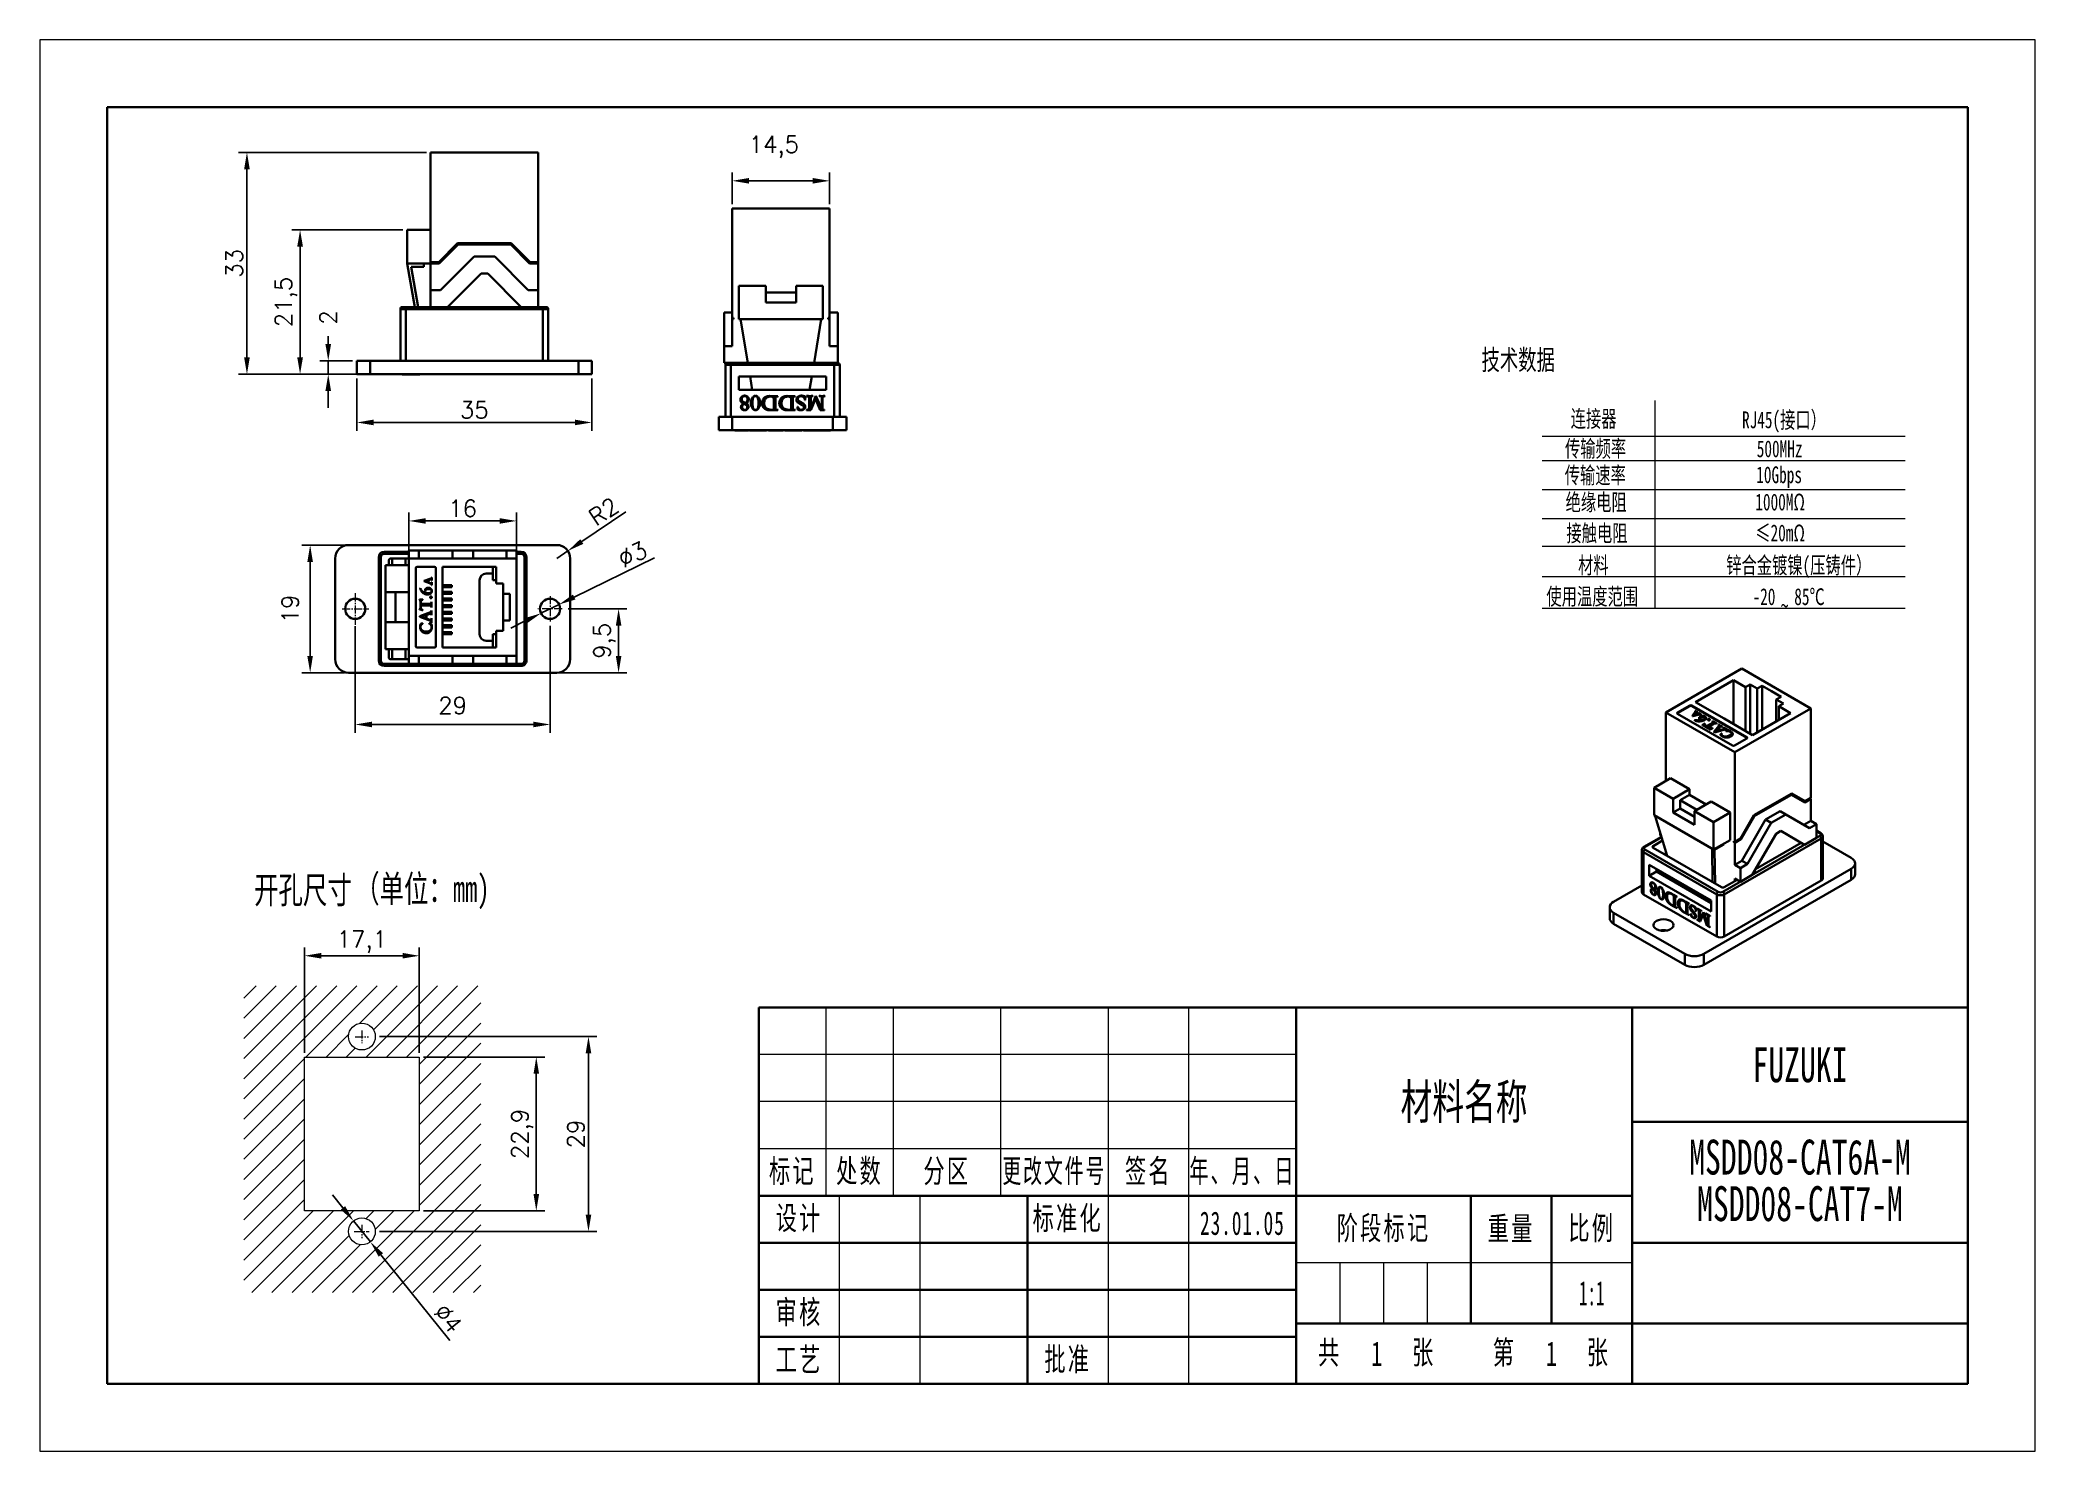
# Model space of a CAD drawing. Header units: millimetres. Extents: x -148 to 148, y -105 to 105.
import ezdxf
from ezdxf.enums import TextEntityAlignment as Align

# ---------------------------------------------------------------- set-up
doc = ezdxf.new("R2010")
doc.units = ezdxf.units.MM
doc.header["$PDSIZE"] = -5
doc.linetypes.add('点画线', pattern=[18, 12, -2, 2, -2])
doc.layers.get('0').update_dxf_attribs({"lineweight": 18})
for name, color, linetype, lineweight in [('尺寸线层', 3, 'Continuous', 18), ('粗实线层', 7, 'Continuous', 35), ('细实线层', 7, 'Continuous', 18)]:
    doc.layers.add(name, color=color, linetype=linetype, lineweight=lineweight)
doc.styles.get("Standard").update_dxf_attribs({"font": 'txt.shx'})
doc.styles.add('标准', font='', dxfattribs={"width": 0.667})
doc.styles.get('标准').set_extended_font_data('宋体')
doc.dimstyles.get("Standard").update_dxf_attribs({"dimtxt": 0.18, "dimasz": 0.18, "dimexe": 0.18, "dimexo": 0.0625, "dimgap": 0.09, "dimtad": 0, "dimtih": 1, "dimtoh": 1, "dimdec": 4, "dimzin": 0, "dimdsep": 46, "dimtxsty": 'Standard', "dimcen": 0.09, "dimdle": 0.36, "dimadec": 0, "dimazin": 0, "dimtfac": 1, "dimtdec": 4, "dimtofl": 0, "dimtmove": 0, "dimatfit": 3, "dimfxl": 1, "dimtolj": 1, "dimarcsym": 0})

msp = doc.modelspace()

# ---------------------------------------------------------------- texts
at = {"linetype": '点画线', "style": '标准', "width": 0.667}
for s, height, p in [('技术数据', 3, (66.097, 55.89)), ('连接器', 2.5, (79.369, 47.387)), ('传输频率', 2.5, (78.519, 42.935)), ('传输速率', 2.5, (78.483, 38.971)), ('绝缘电阻', 2.5, (78.612, 34.944)), ('接触电阻', 2.5, (78.73, 30.35)), ('材料', 2.5, (80.47, 25.584)), ('锌合金镀镍(压铸件）', 2.5, (102.52, 25.584)), ('使用温度范围', 2.5, (75.756, 20.933)), ('开孔尺寸', 4, (-116.631, -23.493)), ('（单位：mm)', 4, (-101.574, -23.306))]:
    msp.add_text(s, height=height, dxfattribs=at).set_placement(p)
at = {"style": '标准', "width": 0.667}
for s, p in [('RJ45(接口）', (104.874, 47.217)), ('500MHz', (107.07, 42.903)), ('10Gbps', (106.993, 39.039)), ('1000MΩ', (106.853, 34.981)), ('≤20mΩ', (106.853, 30.387)), ('-20 ', (106.441, 20.899)), ('~', (110.649, 19.547)), ('85℃', (112.651, 20.899))]:
    msp.add_text(s, height=2.5, dxfattribs=at).set_placement(p)
at = {"layer": '尺寸线层', "color": 7, "attachment_point": 5, "line_spacing_factor": 0.963108, "style": '标准'}
for s, insert, char_height, width in [('\\T1.1;标记', (-36.5, -63.5), 3.4806, 18), ('\\T1.1;处数', (-26.5, -63.5), 3.4806, 18), ('\\T1.1;分区', (-13.5, -63.5), 3.4806, 30), ('\\T1.1;{\\W0.592404;更改文件号}', (2.5, -63.5), 3.48056, 30), ('\\T1.1;签名', (16.5, -63.5), 3.4806, 22), ('\\T1.1;{\\W0.605422;年、月、日}', (30.5, -63.5), 3.48056, 30), ('\\T1.1;设计', (-35.5, -70.5), 3.4806, 22), ('\\T1.1;标准化', (4.5, -70.5), 3.4806, 22), ('{\\W0.60542;\\T1.1;23.01.05}', (30.5, -71.115), 3.48056, 30), ('\\T1.1;阶段标记', (51.5, -72), 3.4806, 50), ('\\T1.1;重量', (70.5, -72), 3.4806, 22), ('\\T1.1;比例', (82.5, -72), 3.4806, 22), ('\\T1.1;审核', (-35.5, -84.5), 3.4806, 22), ('\\T1.1;批准', (4.5, -91.5), 3.4806, 22), ('\\T1.1;共', (43.5, -90.5), 3.4806, 8), ('\\T1.1;张', (57.5, -90.5), 3.4806, 8), ('\\T1.1;第', (69.5, -90.5), 3.4806, 8), ('\\T1.1;张', (83.5, -90.5), 3.4806, 8), ('\\T1.1;工艺', (-35.5, -91.5), 3.4806, 22)]:
    msp.add_mtext(s, dxfattribs=dict(at, insert=insert, char_height=char_height, width=width))
at = {"layer": '尺寸线层', "color": 7, "style": '标准'}
for tag, text, height, width, p in [('FUZUKI', '', 5.191, 0.667, (113.5, -47.5)), ('材料名称', '', 5.191, 0.667, (63.5, -53)), ('MSDD08-CAT6A-M', '', 5.191, 0.667, (113.5, -61.251)), ('MSDD08-CAT7-M', '', 5.191, 0.667, (113.5, -68.176)), ('1:1', '1:1', 3.6334, 0.510551, (82.5, -81.5)), ('1', '', 3.633, 0.667, (50.5, -90.5)), ('1', '', 3.633, 0.667, (76.5, -90.5))]:
    msp.add_attdef(tag, text=text, height=height, dxfattribs=dict(at, width=width)).set_placement(p, align=Align.MIDDLE_CENTER)

# ---------------------------------------------------------------- blocks, each defined once
blk = doc.blocks.new('$CAXA_FRAME_13B17AC1$')
at = {"layer": '粗实线层'}
for p, q in [((-138.5, 95), (-138.5, -95)), ((138.5, 95), (-138.5, 95)), ((138.5, -95), (138.5, 95)), ((-138.5, -95), (138.5, -95))]:
    blk.add_line(p, q, dxfattribs=at)
at = {"layer": '细实线层'}
for p, q in [((148.5, 105), (-148.5, 105)), ((-148.5, 105), (-148.5, -105)), ((148.5, -105), (148.5, 105)), ((-148.5, -105), (148.5, -105))]:
    blk.add_line(p, q, dxfattribs=at)
blk = doc.blocks.new('*X3')
at = {"layer": 'Defpoints', "color": 0, "transparency": 16777216}
for p in [(-90.34, 88.25), (-117.68, 55.25), (-90.34, 55.25)]:
    blk.add_point(p, dxfattribs=at)
at = {"layer": '尺寸线层', "color": 0, "linetype": 'Continuous', "lineweight": -2, "transparency": 16777216}
for p, q in [((-90.96, 88.25), (-118.93, 88.25)), ((-117.68, 85.75), (-117.68, 57.75)), ((-90.96, 55.25), (-118.93, 55.25))]:
    blk.add_line(p, q, dxfattribs=at)
at = {"layer": '尺寸线层', "color": 0, "transparency": 16777216}
for points in [[(-118.1, 85.75), (-117.26, 85.75), (-117.68, 88.25)], [(-118.1, 57.75), (-117.26, 57.75), (-117.68, 55.25)]]:
    blk.add_solid(points, dxfattribs=at)
at = {"layer": '尺寸线层', "color": 0, "transparency": 16777216, "insert": (-119.55, 71.75), "char_height": 2.5, "width": 5.3571, "attachment_point": 5, "rotation": 90, "bg_fill": 3, "box_fill_scale": 1.1, "bg_fill_color": 256, "bg_fill_true_color": 13158600, "bg_fill_transparency": 0}
blk.add_mtext('\\A1;33', dxfattribs=at)
blk = doc.blocks.new('*X4')
at = {"layer": 'Defpoints', "color": 0, "transparency": 16777216}
for p in [(-109.77, 76.75), (-93.84, 76.75), (-99.34, 55.25)]:
    blk.add_point(p, dxfattribs=at)
at = {"layer": '尺寸线层', "color": 0, "linetype": 'Continuous', "lineweight": -2, "transparency": 16777216}
for p, q in [((-94.46, 76.75), (-111.02, 76.75)), ((-109.77, 57.75), (-109.77, 74.25)), ((-99.96, 55.25), (-111.02, 55.25))]:
    blk.add_line(p, q, dxfattribs=at)
at = {"layer": '尺寸线层', "color": 0, "transparency": 16777216}
for points in [[(-110.19, 74.25), (-109.35, 74.25), (-109.77, 76.75)], [(-110.19, 57.75), (-109.35, 57.75), (-109.77, 55.25)]]:
    blk.add_solid(points, dxfattribs=at)
at = {"layer": '尺寸线层', "color": 0, "transparency": 16777216, "insert": (-111.85, 66), "char_height": 2.5, "width": 9.6429, "attachment_point": 5, "rotation": 90, "bg_fill": 3, "box_fill_scale": 1.1, "bg_fill_color": 256, "bg_fill_true_color": 13158600, "bg_fill_transparency": 0}
blk.add_mtext('\\A1;21,5', dxfattribs=at)
blk = doc.blocks.new('*X5')
at = {"layer": 'Defpoints', "color": 0, "transparency": 16777216}
for p in [(-101.34, 57.25), (-105.58, 55.25), (-101.34, 55.25)]:
    blk.add_point(p, dxfattribs=at)
at = {"layer": '尺寸线层', "color": 0, "linetype": 'Continuous', "lineweight": -2, "transparency": 16777216}
for p, q in [((-105.58, 59.75), (-105.58, 62.25)), ((-101.96, 57.25), (-106.83, 57.25)), ((-105.58, 57.25), (-105.58, 55.25)), ((-101.96, 55.25), (-106.83, 55.25)), ((-105.58, 52.75), (-105.58, 50.25))]:
    blk.add_line(p, q, dxfattribs=at)
at = {"layer": '尺寸线层', "color": 0, "transparency": 16777216}
blk.add_solid([(-106, 52.75), (-105.16, 52.75), (-105.58, 55.25)], dxfattribs=at)
at = {"layer": '尺寸线层', "color": 0, "transparency": 16777216, "insert": (-105.58, 63.7), "char_height": 2.5, "width": 5, "attachment_point": 5, "rotation": 90, "bg_fill": 3, "box_fill_scale": 1.1, "bg_fill_color": 256, "bg_fill_true_color": 13158600, "bg_fill_transparency": 0}
blk.add_mtext('\\A1;2', dxfattribs=at)
at = {"layer": '尺寸线层', "color": 0, "transparency": 16777216}
blk.add_solid([(-106, 59.75), (-105.16, 59.75), (-105.58, 57.25)], dxfattribs=at)
blk = doc.blocks.new('*X6')
at = {"layer": 'Defpoints', "color": 0, "transparency": 16777216}
for p in [(-101.34, 55.25), (-66.34, 55.25), (-66.34, 48.07)]:
    blk.add_point(p, dxfattribs=at)
at = {"layer": '尺寸线层', "color": 0, "linetype": 'Continuous', "lineweight": -2, "transparency": 16777216}
for p, q in [((-101.34, 54.62), (-101.34, 46.82)), ((-66.34, 54.62), (-66.34, 46.82)), ((-98.84, 48.07), (-68.84, 48.07))]:
    blk.add_line(p, q, dxfattribs=at)
at = {"layer": '尺寸线层', "color": 0, "transparency": 16777216}
for points in [[(-98.84, 48.49), (-98.84, 47.66), (-101.34, 48.07)], [(-68.84, 48.49), (-68.84, 47.66), (-66.34, 48.07)]]:
    blk.add_solid(points, dxfattribs=at)
at = {"layer": '尺寸线层', "color": 0, "transparency": 16777216, "insert": (-83.84, 49.95), "char_height": 2.5, "width": 5.3571, "attachment_point": 5, "bg_fill": 3, "box_fill_scale": 1.1, "bg_fill_color": 256, "bg_fill_true_color": 13158600, "bg_fill_transparency": 0}
blk.add_mtext('\\A1;35', dxfattribs=at)
blk = doc.blocks.new('*X7')
at = {"layer": 'Defpoints', "color": 0, "transparency": 16777216}
for p in [(-71.56, 27.83), (-69.9, 28.96)]:
    blk.add_point(p, dxfattribs=at)
at = {"layer": '尺寸线层', "color": 0, "linetype": 'Continuous', "lineweight": -2, "transparency": 16777216}
for p, q in [((-67.83, 30.36), (-61.27, 34.79)), ((-71.56, 27.83), (-69.9, 28.96))]:
    blk.add_line(p, q, dxfattribs=at)
at = {"layer": '尺寸线层', "color": 0, "transparency": 16777216}
blk.add_solid([(-68.07, 30.7), (-67.6, 30.01), (-69.9, 28.96)], dxfattribs=at)
at = {"layer": '尺寸线层', "color": 0, "transparency": 16777216, "insert": (-64.57, 34.83), "char_height": 2.5, "width": 6.0714, "attachment_point": 5, "rotation": 34.0828, "bg_fill": 3, "box_fill_scale": 1.1, "bg_fill_color": 256, "bg_fill_true_color": 13158600, "bg_fill_transparency": 0}
blk.add_mtext('\\A1;R2', dxfattribs=at)
blk = doc.blocks.new('*X8')
at = {"layer": 'Defpoints', "color": 0, "transparency": 16777216}
for p in [(-71.21, 20.99), (-73.91, 19.67)]:
    blk.add_point(p, dxfattribs=at)
at = {"layer": '尺寸线层', "color": 0, "linetype": 'Continuous', "lineweight": -2, "transparency": 16777216}
for p, q in [((-68.97, 22.09), (-57.02, 27.95)), ((-73.91, 19.67), (-71.21, 20.99)), ((-76.15, 18.58), (-78.4, 17.48))]:
    blk.add_line(p, q, dxfattribs=at)
at = {"layer": '尺寸线层', "color": 0, "transparency": 16777216}
for points in [[(-69.15, 22.47), (-68.78, 21.72), (-71.21, 20.99)], [(-76.33, 18.95), (-75.97, 18.2), (-73.91, 19.67)]]:
    blk.add_solid(points, dxfattribs=at)
at = {"layer": '尺寸线层', "color": 0, "transparency": 16777216, "insert": (-60.27, 28.44), "char_height": 2.5, "width": 7.1429, "attachment_point": 5, "rotation": 26.0891, "bg_fill": 3, "box_fill_scale": 1.1, "bg_fill_color": 256, "bg_fill_true_color": 13158600, "bg_fill_transparency": 0}
blk.add_mtext('\\A1;%%C3', dxfattribs=at)
blk = doc.blocks.new('*X9')
at = {"layer": 'Defpoints', "color": 0, "transparency": 16777216}
for p in [(-70.5, 20.33), (-72.56, 10.83)]:
    blk.add_point(p, dxfattribs=at)
at = {"layer": '尺寸线层', "color": 0, "linetype": 'Continuous', "lineweight": -2, "transparency": 16777216}
for p, q in [((-69.87, 20.33), (-61.11, 20.33)), ((-62.36, 17.83), (-62.36, 13.33)), ((-71.93, 10.83), (-61.11, 10.83))]:
    blk.add_line(p, q, dxfattribs=at)
at = {"layer": '尺寸线层', "color": 0, "transparency": 16777216}
for points in [[(-62.77, 17.83), (-61.94, 17.83), (-62.36, 20.33)], [(-62.77, 13.33), (-61.94, 13.33), (-62.36, 10.83)]]:
    blk.add_solid(points, dxfattribs=at)
at = {"layer": '尺寸线层', "color": 0, "transparency": 16777216, "insert": (-64.44, 15.58), "char_height": 2.5, "width": 7.1429, "attachment_point": 5, "rotation": 90, "bg_fill": 3, "box_fill_scale": 1.1, "bg_fill_color": 256, "bg_fill_true_color": 13158600, "bg_fill_transparency": 0}
blk.add_mtext('\\A1;9,5', dxfattribs=at)
at = {"layer": 'Defpoints', "color": 0, "transparency": 16777216}
blk.add_point((-62.36, 10.83), dxfattribs=at)
blk = doc.blocks.new('*X10')
at = {"layer": 'Defpoints', "color": 0, "transparency": 16777216}
for p in [(-101.56, 18.39), (-72.56, 18.44), (-101.56, 3.13)]:
    blk.add_point(p, dxfattribs=at)
at = {"layer": '尺寸线层', "color": 0, "linetype": 'Continuous', "lineweight": -2, "transparency": 16777216}
for p, q in [((-101.56, 17.76), (-101.56, 1.88)), ((-72.56, 17.82), (-72.56, 1.88)), ((-75.06, 3.13), (-99.06, 3.13))]:
    blk.add_line(p, q, dxfattribs=at)
at = {"layer": '尺寸线层', "color": 0, "transparency": 16777216}
for points in [[(-99.06, 3.55), (-99.06, 2.71), (-101.56, 3.13)], [(-75.06, 3.55), (-75.06, 2.71), (-72.56, 3.13)]]:
    blk.add_solid(points, dxfattribs=at)
at = {"layer": '尺寸线层', "color": 0, "transparency": 16777216, "insert": (-87.06, 5.94), "char_height": 2.5, "width": 6.0714, "attachment_point": 5, "bg_fill": 3, "box_fill_scale": 1.1, "bg_fill_color": 256, "bg_fill_true_color": 13158600, "bg_fill_transparency": 0}
blk.add_mtext('\\A1;29', dxfattribs=at)
blk = doc.blocks.new('*X11')
at = {"layer": 'Defpoints', "color": 0, "transparency": 16777216}
for p in [(-102.56, 29.83), (-108.27, 10.83), (-102.56, 10.83)]:
    blk.add_point(p, dxfattribs=at)
at = {"layer": '尺寸线层', "color": 0, "linetype": 'Continuous', "lineweight": -2, "transparency": 16777216}
for p, q in [((-103.18, 29.83), (-109.52, 29.83)), ((-108.27, 27.33), (-108.27, 13.33)), ((-103.18, 10.83), (-109.52, 10.83))]:
    blk.add_line(p, q, dxfattribs=at)
at = {"layer": '尺寸线层', "color": 0, "transparency": 16777216}
for points in [[(-108.69, 27.33), (-107.86, 27.33), (-108.27, 29.83)], [(-108.69, 13.33), (-107.86, 13.33), (-108.27, 10.83)]]:
    blk.add_solid(points, dxfattribs=at)
at = {"layer": '尺寸线层', "color": 0, "transparency": 16777216, "insert": (-111.26, 20.33), "char_height": 2.5, "width": 5, "attachment_point": 5, "rotation": 90, "bg_fill": 3, "box_fill_scale": 1.1, "bg_fill_color": 256, "bg_fill_true_color": 13158600, "bg_fill_transparency": 0}
blk.add_mtext('\\A1;19', dxfattribs=at)
blk = doc.blocks.new('*X12')
at = {"layer": 'Defpoints', "color": 0, "transparency": 16777216}
for p in [(-30.95, 84.03), (-45.45, 79.93), (-30.95, 79.93)]:
    blk.add_point(p, dxfattribs=at)
at = {"layer": '尺寸线层', "color": 0, "linetype": 'Continuous', "lineweight": -2, "transparency": 16777216}
for p, q in [((-45.45, 80.55), (-45.45, 85.28)), ((-42.95, 84.03), (-33.45, 84.03)), ((-30.95, 80.55), (-30.95, 85.28))]:
    blk.add_line(p, q, dxfattribs=at)
at = {"layer": '尺寸线层', "color": 0, "transparency": 16777216}
for points in [[(-42.95, 84.45), (-42.95, 83.62), (-45.45, 84.03)], [(-33.45, 84.45), (-33.45, 83.62), (-30.95, 84.03)]]:
    blk.add_solid(points, dxfattribs=at)
at = {"layer": '尺寸线层', "color": 0, "transparency": 16777216, "insert": (-39.24, 89.08), "char_height": 2.5, "width": 9.6429, "attachment_point": 5, "bg_fill": 3, "box_fill_scale": 1.1, "bg_fill_color": 256, "bg_fill_true_color": 13158600, "bg_fill_transparency": 0}
blk.add_mtext('\\A1;14,5', dxfattribs=at)
blk = doc.blocks.new('*X13')
at = {"layer": 'Defpoints', "color": 0, "transparency": 16777216}
for p in [(-77.56, 33.42), (-93.56, 27.83), (-77.56, 27.83)]:
    blk.add_point(p, dxfattribs=at)
at = {"layer": '尺寸线层', "color": 0, "linetype": 'Continuous', "lineweight": -2, "transparency": 16777216}
for p, q in [((-93.56, 28.46), (-93.56, 34.67)), ((-91.06, 33.42), (-80.06, 33.42)), ((-77.56, 28.46), (-77.56, 34.67))]:
    blk.add_line(p, q, dxfattribs=at)
at = {"layer": '尺寸线层', "color": 0, "transparency": 16777216}
for points in [[(-91.06, 33.83), (-91.06, 33), (-93.56, 33.42)], [(-80.06, 33.83), (-80.06, 33), (-77.56, 33.42)]]:
    blk.add_solid(points, dxfattribs=at)
at = {"layer": '尺寸线层', "color": 0, "transparency": 16777216, "insert": (-85.56, 35.29), "char_height": 2.5, "width": 5, "attachment_point": 5, "bg_fill": 3, "box_fill_scale": 1.1, "bg_fill_color": 256, "bg_fill_true_color": 13158600, "bg_fill_transparency": 0}
blk.add_mtext('\\A1;16', dxfattribs=at)
blk = doc.blocks.new('*D14')
at = {"color": 0, "lineweight": -2, "transparency": 16777216}
for p, q in [((-109.12, -45.73), (-109.12, -30.04)), ((-106.62, -31.29), (-94.52, -31.29)), ((-92.02, -45.73), (-92.02, -30.04))]:
    blk.add_line(p, q, dxfattribs=at)
at = {"color": 0, "transparency": 16777216}
for points in [[(-106.62, -30.87), (-106.62, -31.7), (-109.12, -31.29)], [(-94.52, -30.87), (-94.52, -31.7), (-92.02, -31.29)]]:
    blk.add_solid(points, dxfattribs=at)
at = {"layer": 'Defpoints', "color": 0, "transparency": 16777216}
for p in [(-92.02, -31.29), (-109.12, -46.36), (-92.02, -46.36)]:
    blk.add_point(p, dxfattribs=at)
at = {"color": 0, "transparency": 16777216, "insert": (-100.57, -29.2), "char_height": 2.5, "attachment_point": 5}
blk.add_mtext('\\A1;17,1', dxfattribs=at)
blk = doc.blocks.new('*D15')
at = {"color": 0, "lineweight": -2, "transparency": 16777216}
for p, q in [((-91.39, -46.36), (-73.36, -46.36)), ((-74.61, -48.86), (-74.61, -66.76)), ((-91.39, -69.26), (-73.36, -69.26))]:
    blk.add_line(p, q, dxfattribs=at)
at = {"color": 0, "transparency": 16777216}
for points in [[(-75.02, -48.86), (-74.19, -48.86), (-74.61, -46.36)], [(-75.02, -66.76), (-74.19, -66.76), (-74.61, -69.26)]]:
    blk.add_solid(points, dxfattribs=at)
at = {"layer": 'Defpoints', "color": 0, "transparency": 16777216}
for p in [(-92.02, -46.36), (-92.02, -69.26), (-74.61, -69.26)]:
    blk.add_point(p, dxfattribs=at)
at = {"color": 0, "transparency": 16777216, "insert": (-76.69, -57.81), "char_height": 2.5, "attachment_point": 5, "rotation": 90}
blk.add_mtext('\\A1;22,9', dxfattribs=at)
blk = doc.blocks.new('*D16')
at = {"color": 0, "lineweight": -2, "transparency": 16777216}
for p, q in [((-97.94, -43.31), (-65.59, -43.31)), ((-66.84, -45.81), (-66.84, -69.81)), ((-97.94, -72.31), (-65.59, -72.31))]:
    blk.add_line(p, q, dxfattribs=at)
at = {"color": 0, "linetype": '点画线', "transparency": 16777216}
for points in [[(-67.26, -45.81), (-66.42, -45.81), (-66.84, -43.31)], [(-67.26, -69.81), (-66.42, -69.81), (-66.84, -72.31)]]:
    blk.add_solid(points, dxfattribs=at)
at = {"layer": 'Defpoints', "color": 0, "linetype": '点画线', "transparency": 16777216}
for p in [(-98.57, -43.31), (-98.57, -72.31), (-66.84, -72.31)]:
    blk.add_point(p, dxfattribs=at)
at = {"color": 0, "linetype": '点画线', "transparency": 16777216, "insert": (-68.71, -57.81), "char_height": 2.5, "attachment_point": 5, "rotation": 90}
blk.add_mtext('\\A1;29', dxfattribs=at)
blk = doc.blocks.new('*D17')
at = {"color": 0, "lineweight": -2, "transparency": 16777216}
for p, q in [((-103.39, -68.81), (-104.96, -66.86)), ((-101.82, -70.75), (-99.31, -73.87)), ((-97.75, -75.81), (-87.49, -88.54))]:
    blk.add_line(p, q, dxfattribs=at)
at = {"color": 0, "linetype": '点画线', "transparency": 16777216}
for points in [[(-103.07, -68.54), (-103.72, -69.07), (-101.82, -70.75)], [(-97.42, -75.55), (-98.07, -76.07), (-99.31, -73.87)]]:
    blk.add_solid(points, dxfattribs=at)
at = {"layer": 'Defpoints', "color": 0, "linetype": '点画线', "transparency": 16777216}
for p in [(-101.82, -70.75), (-99.31, -73.87)]:
    blk.add_point(p, dxfattribs=at)
at = {"color": 0, "linetype": '点画线', "transparency": 16777216, "insert": (-87.73, -85.25), "char_height": 2.5, "attachment_point": 5, "rotation": 308.8646}
blk.add_mtext('\\A1;∅4', dxfattribs=at)

# ---------------------------------------------------------------- dimensions: what is measured, and where the dimension line sits
dim = msp.add_linear_dim(base=(-92.019, -31.285), p1=(-109.119, -46.359), p2=(-92.019, -46.359), dimstyle='Standard', override={"dimtxt": 2.5, "dimasz": 2.5, "dimexe": 1.25, "dimexo": 0.625, "dimgap": 0.625, "dimtad": 1, "dimtih": 0, "dimtoh": 0, "dimdec": 2, "dimzin": 8, "dimdsep": 44, "dimdle": 5, "dimtdec": 2, "dimtofl": 1, "dimatfit": 0, "dimarcsym": 1})
dim.commit()
dim.dimension.update_dxf_attribs({"geometry": '*D14', "text_midpoint": (-100.569, -29.202)})
at = {"linetype": '点画线'}
dim = msp.add_linear_dim(base=(-66.839, -72.309), p1=(-98.569, -43.309), p2=(-98.569, -72.309), angle=90, dimstyle='Standard', override={"dimtxt": 2.5, "dimasz": 2.5, "dimexe": 1.25, "dimexo": 0.625, "dimgap": 0.625, "dimtad": 1, "dimtih": 0, "dimtoh": 0, "dimdec": 2, "dimzin": 8, "dimdsep": 44, "dimdle": 5, "dimtdec": 2, "dimtofl": 1, "dimatfit": 0, "dimarcsym": 1}, dxfattribs=at)
dim.commit()
dim.dimension.update_dxf_attribs({"geometry": '*D16', "text_midpoint": (-68.714, -57.809)})
dim = msp.add_linear_dim(base=(-74.606, -69.259), p1=(-92.019, -46.359), p2=(-92.019, -69.259), angle=90, dimstyle='Standard', override={"dimtxt": 2.5, "dimasz": 2.5, "dimexe": 1.25, "dimexo": 0.625, "dimgap": 0.625, "dimtad": 1, "dimtih": 0, "dimtoh": 0, "dimdec": 2, "dimzin": 8, "dimdsep": 44, "dimdle": 5, "dimtdec": 2, "dimtofl": 1, "dimatfit": 0, "dimarcsym": 1})
dim.commit()
dim.dimension.update_dxf_attribs({"geometry": '*D15', "text_midpoint": (-76.689, -57.809)})
dim = msp.add_diameter_dim_2p(p1=(-101.824, -70.752), p2=(-99.314, -73.866), dimstyle='Standard', override={"dimtxt": 2.5, "dimasz": 2.5, "dimexe": 1.25, "dimexo": 0.625, "dimgap": 0.625, "dimtad": 1, "dimtih": 0, "dimtoh": 0, "dimdec": 2, "dimzin": 8, "dimdsep": 44, "dimdle": 5, "dimtdec": 2, "dimtofl": 1, "dimatfit": 0, "dimarcsym": 1}, dxfattribs=at)
dim.commit()
dim.dimension.update_dxf_attribs({"geometry": '*D17', "text_midpoint": (-89.191, -86.428), "dimtype": 163})

# ---------------------------------------------------------------- hatches: boundary and pattern name
h = msp.add_hatch()
h.set_pattern_fill('JIS_WOOD', color=256, scale=3)
h.set_pattern_definition([(45, (-54.8254, -37.2739), (-1.5, 1.5), [])])
h.paths.add_polyline_path([(-82.862, -35.763), (-118.134, -35.763), (-118.134, -81.416), (-82.862, -81.416)])
h.paths.add_polyline_path([(-109.119, -46.359), (-92.019, -46.359), (-92.019, -69.259), (-109.119, -69.259)], flags=16)
h.paths.add_polyline_path([(-98.569, -43.309, -1), (-102.569, -43.309, -1)], flags=16)
h.paths.add_polyline_path([(-98.569, -72.309, -1), (-102.569, -72.309, -1)], flags=16)

# ---------------------------------------------------------------- linework, layer by layer
for p, q in [((91.872, 51.35), (91.872, 20.433)), ((75.129, 46.044), (129.162, 46.044)), ((75.129, 42.423), (129.162, 42.423)), ((75.129, 38.088), (129.162, 38.088)), ((75.129, 33.803), (129.162, 33.803)), ((75.129, 29.659), (129.162, 29.659)), ((75.129, 25.146), (129.162, 25.146)), ((75.129, 20.433), (129.162, 20.433)), ((-109.119, -46.359), (-92.019, -46.359)), ((-109.119, -69.259), (-109.119, -46.359)), ((-109.119, -46.359), (-109.119, -46.359)), ((-92.019, -46.359), (-92.019, -69.259)), ((-92.019, -69.259), (-109.119, -69.259))]:
    msp.add_line(p, q)
at = {"linetype": '点画线', "ltscale": 0.1}
for p, q in [((-101.565, -43.347), (-99.563, -43.347)), ((-100.569, -42.392), (-100.569, -44.302)), ((-101.71, -72.309), (-99.48, -72.309)), ((-100.595, -71.318), (-100.595, -73.299))]:
    msp.add_line(p, q, dxfattribs=at)
for centre in [(-100.569, -43.309), (-100.569, -72.309)]:
    msp.add_circle(centre, 2)
at = {"layer": '粗实线层', "color": 7, "lineweight": 35, "ltscale": 0.4}
for p, q in [((-74.336, 88.245), (-90.336, 88.245)), ((-93.559, 27.834), (-77.559, 27.834)), ((-77.559, 13.334), (-93.559, 13.334))]:
    msp.add_line(p, q, dxfattribs=at)
at = {"layer": '粗实线层', "color": 7, "lineweight": 35, "ltscale": 0.4075}
for p, q in [((-90.336, 71.945), (-90.336, 88.245)), ((-74.336, 71.945), (-74.336, 88.245)), ((-45.446, 63.627), (-45.446, 79.927)), ((-30.946, 63.627), (-30.946, 79.927))]:
    msp.add_line(p, q, dxfattribs=at)
at = {"layer": '粗实线层', "color": 7, "lineweight": 35, "ltscale": 2.82288e-05}
msp.add_line((-88.775, 88.245), (-88.776, 88.245), dxfattribs=at)
at = {"layer": '粗实线层', "color": 7, "lineweight": 35, "ltscale": 4.69208e-05}
msp.add_line((-88.773, 88.245), (-88.775, 88.245), dxfattribs=at)
at = {"layer": '粗实线层', "color": 7, "lineweight": 35, "ltscale": 5.22614e-05}
msp.add_line((-88.771, 88.245), (-88.773, 88.245), dxfattribs=at)
at = {"layer": '粗实线层', "color": 7, "lineweight": 35, "ltscale": 8.73566e-05}
msp.add_line((-88.767, 88.245), (-88.771, 88.245), dxfattribs=at)
at = {"layer": '粗实线层', "color": 7, "lineweight": 35, "ltscale": 0.000121689}
msp.add_line((-88.762, 88.245), (-88.767, 88.245), dxfattribs=at)
at = {"layer": '粗实线层', "color": 7, "lineweight": 35, "ltscale": 0.000157166}
msp.add_line((-88.756, 88.245), (-88.762, 88.245), dxfattribs=at)
at = {"layer": '粗实线层', "color": 7, "lineweight": 35, "ltscale": 0.000191498}
msp.add_line((-88.749, 88.245), (-88.756, 88.245), dxfattribs=at)
at = {"layer": '粗实线层', "color": 7, "lineweight": 35, "ltscale": 0.000226593}
msp.add_line((-88.739, 88.245), (-88.749, 88.245), dxfattribs=at)
at = {"layer": '粗实线层', "color": 7, "lineweight": 35, "ltscale": 0.001676}
for p, q in [((-88.674, 88.245), (-88.741, 88.245)), ((-90.338, 17.99), (-90.384, 18.039)), ((102.777, 2.213), (102.71, 2.214)), ((102.777, 2.132), (102.71, 2.133))]:
    msp.add_line(p, q, dxfattribs=at)
at = {"layer": '粗实线层', "color": 7, "lineweight": 35, "ltscale": 3.05176e-05}
msp.add_line((-88.673, 88.245), (-88.674, 88.245), dxfattribs=at)
at = {"layer": '粗实线层', "color": 7, "lineweight": 35, "ltscale": 9.15527e-05}
msp.add_line((-88.669, 88.245), (-88.673, 88.245), dxfattribs=at)
at = {"layer": '粗实线层', "color": 7, "lineweight": 35, "ltscale": 0.000152588}
msp.add_line((-88.663, 88.245), (-88.669, 88.245), dxfattribs=at)
at = {"layer": '粗实线层', "color": 7, "lineweight": 35, "ltscale": 0.000213242}
msp.add_line((-88.655, 88.245), (-88.663, 88.245), dxfattribs=at)
at = {"layer": '粗实线层', "color": 7, "lineweight": 35, "ltscale": 0.000274658}
for p, q in [((-88.644, 88.245), (-88.655, 88.245)), ((-41.586, 79.927), (-41.597, 79.927))]:
    msp.add_line(p, q, dxfattribs=at)
at = {"layer": '粗实线层', "color": 7, "lineweight": 35, "ltscale": 0.000335693}
for p, q in [((-88.63, 88.245), (-88.644, 88.245)), ((-94.212, 55.195), (-94.198, 55.195))]:
    msp.add_line(p, q, dxfattribs=at)
at = {"layer": '粗实线层', "color": 7, "lineweight": 35, "ltscale": 0.000396347}
msp.add_line((-88.615, 88.245), (-88.63, 88.245), dxfattribs=at)
at = {"layer": '粗实线层', "color": 7, "lineweight": 35, "ltscale": 0.000457764}
msp.add_line((-88.596, 88.245), (-88.615, 88.245), dxfattribs=at)
at = {"layer": '粗实线层', "color": 7, "lineweight": 35, "ltscale": 0.000518417}
msp.add_line((-88.576, 88.245), (-88.596, 88.245), dxfattribs=at)
at = {"layer": '粗实线层', "color": 7, "lineweight": 35, "ltscale": 0.000579834}
msp.add_line((-88.552, 88.245), (-88.576, 88.245), dxfattribs=at)
at = {"layer": '粗实线层', "color": 7, "lineweight": 35, "ltscale": 0.000632477}
msp.add_line((-88.527, 88.245), (-88.552, 88.245), dxfattribs=at)
at = {"layer": '粗实线层', "color": 7, "lineweight": 35, "ltscale": 0.00067749}
msp.add_line((-88.5, 88.245), (-88.527, 88.245), dxfattribs=at)
at = {"layer": '粗实线层', "color": 7, "lineweight": 35, "ltscale": 0.000722504}
for p, q in [((-88.471, 88.245), (-88.5, 88.245)), ((101.814, 1.643), (101.814, 1.672))]:
    msp.add_line(p, q, dxfattribs=at)
at = {"layer": '粗实线层', "color": 7, "lineweight": 35, "ltscale": 0.000767136}
msp.add_line((-88.44, 88.245), (-88.471, 88.245), dxfattribs=at)
at = {"layer": '粗实线层', "color": 7, "lineweight": 35, "ltscale": 0.000812149}
msp.add_line((-88.408, 88.245), (-88.44, 88.245), dxfattribs=at)
at = {"layer": '粗实线层', "color": 7, "lineweight": 35, "ltscale": 0.000857162}
msp.add_line((-88.374, 88.245), (-88.408, 88.245), dxfattribs=at)
at = {"layer": '粗实线层', "color": 7, "lineweight": 35, "ltscale": 0.000902176}
msp.add_line((-88.338, 88.245), (-88.374, 88.245), dxfattribs=at)
at = {"layer": '粗实线层', "color": 7, "lineweight": 35, "ltscale": 0.000947189}
msp.add_line((-88.3, 88.245), (-88.338, 88.245), dxfattribs=at)
at = {"layer": '粗实线层', "color": 7, "lineweight": 35, "ltscale": 0.000991821}
msp.add_line((-88.26, 88.245), (-88.3, 88.245), dxfattribs=at)
at = {"layer": '粗实线层', "color": 7, "lineweight": 35, "ltscale": 0.001037}
for p, q in [((-88.218, 88.245), (-88.26, 88.245)), ((-40.985, 46.877), (-40.944, 46.877)), ((-35.718, 46.877), (-35.676, 46.877)), ((-90.588, 23.476), (-90.547, 23.469)), ((100.922, 3.402), (100.958, 3.382)), ((102.195, 1.312), (102.156, 1.324)), ((102.195, 1.23), (102.156, 1.242)), ((103.082, 1.35), (103.043, 1.337)), ((103.082, 1.269), (103.043, 1.255))]:
    msp.add_line(p, q, dxfattribs=at)
at = {"layer": '粗实线层', "color": 7, "lineweight": 35, "ltscale": 0.001065}
for p, q in [((-88.176, 88.245), (-88.218, 88.245)), ((-42.113, 51.963), (-42.152, 51.946)), ((92.638, -22.634), (92.661, -22.67))]:
    msp.add_line(p, q, dxfattribs=at)
at = {"layer": '粗实线层', "color": 7, "lineweight": 35, "ltscale": 0.001075}
for p, q in [((-88.133, 88.245), (-88.176, 88.245)), ((-34.055, 52.01), (-34.012, 52.01)), ((-43.8, 49.914), (-43.841, 49.93))]:
    msp.add_line(p, q, dxfattribs=at)
at = {"layer": '粗实线层', "color": 7, "lineweight": 35, "ltscale": 0.001086}
for p, q in [((-88.089, 88.245), (-88.133, 88.245)), ((-43.482, 49.887), (-43.526, 49.882)), ((-39.483, 46.877), (-39.44, 46.877)), ((97.45, -24.457), (97.476, -24.491))]:
    msp.add_line(p, q, dxfattribs=at)
at = {"layer": '粗实线层', "color": 7, "lineweight": 35, "ltscale": 0.001097}
for p, q in [((-88.046, 88.245), (-88.089, 88.245)), ((-42.25, 50.079), (-42.22, 50.046)), ((-41.735, 50.046), (-41.705, 50.079)), ((92.617, -22.596), (92.638, -22.634))]:
    msp.add_line(p, q, dxfattribs=at)
at = {"layer": '粗实线层', "color": 7, "lineweight": 35, "ltscale": 0.001108}
for p, q in [((-88.001, 88.245), (-88.046, 88.245)), ((-43.12, 50.112), (-43.148, 50.078)), ((102.322, 1.283), (102.279, 1.292)), ((102.322, 1.202), (102.279, 1.21)), ((95.716, -23.125), (95.681, -23.152)), ((97.126, -24.091), (97.127, -24.047)), ((97.197, -24.05), (97.198, -24.006))]:
    msp.add_line(p, q, dxfattribs=at)
at = {"layer": '粗实线层', "color": 7, "lineweight": 35, "ltscale": 0.001118}
for p, q in [((-87.957, 88.245), (-88.001, 88.245)), ((-43.213, 50.013), (-43.248, 49.985)), ((-90.193, 20.708), (-90.192, 20.663)), ((-91.867, 17.34), (-91.878, 17.383)), ((94.056, -22.018), (94.012, -22.023)), ((94.127, -21.977), (94.082, -21.982)), ((94.735, -23.968), (94.695, -23.948)), ((96.562, -25.023), (96.522, -25.003)), ((96.633, -24.983), (96.593, -24.962))]:
    msp.add_line(p, q, dxfattribs=at)
at = {"layer": '粗实线层', "color": 7, "lineweight": 35, "ltscale": 0.001129}
for p, q in [((-87.911, 88.245), (-87.957, 88.245)), ((-43.148, 51.906), (-43.116, 51.874)), ((-34.707, 51.671), (-34.731, 51.709)), ((-43.714, 49.892), (-43.758, 49.902)), ((99.351, 3.898), (99.314, 3.873)), ((99.351, 3.817), (99.314, 3.792)), ((91.982, -20.737), (92.005, -20.776))]:
    msp.add_line(p, q, dxfattribs=at)
at = {"layer": '粗实线层', "color": 7, "lineweight": 35, "ltscale": 0.00114}
for p, q in [((-87.866, 88.245), (-87.911, 88.245)), ((-43.182, 51.936), (-43.148, 51.906)), ((-42.25, 51.864), (-42.277, 51.828)), ((103.215, 1.646), (103.248, 1.677))]:
    msp.add_line(p, q, dxfattribs=at)
at = {"layer": '粗实线层', "color": 7, "lineweight": 35, "ltscale": 0.001151}
for p, q in [((-87.82, 88.245), (-87.866, 88.245)), ((-33.772, 52.01), (-33.726, 52.01)), ((-90.184, 17.996), (-90.176, 17.951)), ((102.642, 1.264), (102.596, 1.262)), ((102.642, 1.182), (102.596, 1.181))]:
    msp.add_line(p, q, dxfattribs=at)
at = {"layer": '粗实线层', "color": 7, "lineweight": 35, "ltscale": 0.001161}
for p, q in [((-87.773, 88.245), (-87.82, 88.245)), ((-90.996, 16.7), (-91.043, 16.701))]:
    msp.add_line(p, q, dxfattribs=at)
at = {"layer": '粗实线层', "color": 7, "lineweight": 35, "ltscale": 0.001867}
for p, q in [((-87.699, 88.245), (-87.773, 88.245)), ((102.57, 2.203), (102.496, 2.191)), ((102.57, 2.121), (102.496, 2.109))]:
    msp.add_line(p, q, dxfattribs=at)
at = {"layer": '粗实线层', "color": 7, "lineweight": 35, "ltscale": 0.001793}
for p, q in [((-87.627, 88.245), (-87.699, 88.245)), ((92.499, -22.482), (92.469, -22.417)), ((93.741, -22.764), (93.756, -22.834)), ((95.569, -23.819), (95.584, -23.89)), ((97.306, -25.162), (97.33, -25.229))]:
    msp.add_line(p, q, dxfattribs=at)
at = {"layer": '粗实线层', "color": 7, "lineweight": 35, "ltscale": 0.001718}
msp.add_line((-87.558, 88.245), (-87.627, 88.245), dxfattribs=at)
at = {"layer": '粗实线层', "color": 7, "lineweight": 35, "ltscale": 0.001644}
msp.add_line((-87.492, 88.245), (-87.558, 88.245), dxfattribs=at)
at = {"layer": '粗实线层', "color": 7, "lineweight": 35, "ltscale": 0.001569}
for p, q in [((-87.43, 88.245), (-87.492, 88.245)), ((-40.991, 51.177), (-40.975, 51.238)), ((-38.407, 51.177), (-38.391, 51.238)), ((-34.382, 52.019), (-34.319, 52.017)), ((-43.481, 46.877), (-43.418, 46.877)), ((100.59, 3.462), (100.59, 3.525))]:
    msp.add_line(p, q, dxfattribs=at)
at = {"layer": '粗实线层', "color": 7, "lineweight": 35, "ltscale": 0.001495}
msp.add_line((-87.37, 88.245), (-87.43, 88.245), dxfattribs=at)
at = {"layer": '粗实线层', "color": 7, "lineweight": 35, "ltscale": 0.00142}
msp.add_line((-87.313, 88.245), (-87.37, 88.245), dxfattribs=at)
at = {"layer": '粗实线层', "color": 7, "lineweight": 35, "ltscale": 0.001346}
msp.add_line((-87.259, 88.245), (-87.313, 88.245), dxfattribs=at)
at = {"layer": '粗实线层', "color": 7, "lineweight": 35, "ltscale": 0.001271}
for p, q in [((-87.208, 88.245), (-87.259, 88.245)), ((102.319, 2.502), (102.319, 2.552)), ((91.406, -21.163), (91.377, -21.121)), ((91.477, -21.122), (91.447, -21.081))]:
    msp.add_line(p, q, dxfattribs=at)
at = {"layer": '粗实线层', "color": 7, "lineweight": 35, "ltscale": 0.001197}
for p, q in [((-87.161, 88.245), (-87.208, 88.245)), ((92.771, -22.844), (92.733, -22.815))]:
    msp.add_line(p, q, dxfattribs=at)
at = {"layer": '粗实线层', "color": 7, "lineweight": 35, "ltscale": 0.001102}
for p, q in [((-87.116, 88.245), (-87.161, 88.245)), ((-43.116, 51.874), (-43.087, 51.841))]:
    msp.add_line(p, q, dxfattribs=at)
at = {"layer": '粗实线层', "color": 7, "lineweight": 35, "ltscale": 0.000985718}
msp.add_line((-87.077, 88.245), (-87.116, 88.245), dxfattribs=at)
at = {"layer": '粗实线层', "color": 7, "lineweight": 35, "ltscale": 0.000870132}
msp.add_line((-87.042, 88.245), (-87.077, 88.245), dxfattribs=at)
at = {"layer": '粗实线层', "color": 7, "lineweight": 35, "ltscale": 0.000753784}
msp.add_line((-87.012, 88.245), (-87.042, 88.245), dxfattribs=at)
at = {"layer": '粗实线层', "color": 7, "lineweight": 35, "ltscale": 0.000638199}
msp.add_line((-86.987, 88.245), (-87.012, 88.245), dxfattribs=at)
at = {"layer": '粗实线层', "color": 7, "lineweight": 35, "ltscale": 0.000521851}
msp.add_line((-86.966, 88.245), (-86.987, 88.245), dxfattribs=at)
at = {"layer": '粗实线层', "color": 7, "lineweight": 35, "ltscale": 0.000405884}
msp.add_line((-86.949, 88.245), (-86.966, 88.245), dxfattribs=at)
at = {"layer": '粗实线层', "color": 7, "lineweight": 35, "ltscale": 0.000289917}
for p, q in [((-86.938, 88.245), (-86.949, 88.245)), ((-94.236, 55.195), (-94.224, 55.195))]:
    msp.add_line(p, q, dxfattribs=at)
at = {"layer": '粗实线层', "color": 7, "lineweight": 35, "ltscale": 0.00017395}
for p, q in [((-86.931, 88.245), (-86.938, 88.245)), ((-94.28, 55.195), (-94.273, 55.195))]:
    msp.add_line(p, q, dxfattribs=at)
at = {"layer": '粗实线层', "color": 7, "lineweight": 35, "ltscale": 5.79834e-05}
for p, q in [((-86.929, 88.245), (-86.931, 88.245)), ((-42.483, 79.927), (-42.485, 79.927))]:
    msp.add_line(p, q, dxfattribs=at)
at = {"layer": '粗实线层', "color": 7, "lineweight": 35, "ltscale": 0.3625}
for p, q in [((-30.946, 79.927), (-45.446, 79.927)), ((-93.559, 13.334), (-93.559, 27.834)), ((-77.559, 27.834), (-77.559, 13.334))]:
    msp.add_line(p, q, dxfattribs=at)
at = {"layer": '粗实线层', "color": 7, "lineweight": 35, "ltscale": 0.00236}
msp.add_line((-42.538, 79.927), (-42.632, 79.927), dxfattribs=at)
at = {"layer": '粗实线层', "color": 7, "lineweight": 35, "ltscale": 0.000133133}
msp.add_line((-42.533, 79.927), (-42.538, 79.927), dxfattribs=at)
at = {"layer": '粗实线层', "color": 7, "lineweight": 35, "ltscale": 0.000124359}
msp.add_line((-42.528, 79.927), (-42.533, 79.927), dxfattribs=at)
at = {"layer": '粗实线层', "color": 7, "lineweight": 35, "ltscale": 0.000115967}
msp.add_line((-42.523, 79.927), (-42.528, 79.927), dxfattribs=at)
at = {"layer": '粗实线层', "color": 7, "lineweight": 35, "ltscale": 0.000107193}
msp.add_line((-42.519, 79.927), (-42.523, 79.927), dxfattribs=at)
at = {"layer": '粗实线层', "color": 7, "lineweight": 35, "ltscale": 9.86099e-05}
for p, q in [((-42.515, 79.927), (-42.519, 79.927)), ((-37.839, 79.927), (-37.842, 79.927))]:
    msp.add_line(p, q, dxfattribs=at)
at = {"layer": '粗实线层', "color": 7, "lineweight": 35, "ltscale": 9.02176e-05}
msp.add_line((-42.511, 79.927), (-42.515, 79.927), dxfattribs=at)
at = {"layer": '粗实线层', "color": 7, "lineweight": 35, "ltscale": 8.14438e-05}
msp.add_line((-42.508, 79.927), (-42.511, 79.927), dxfattribs=at)
at = {"layer": '粗实线层', "color": 7, "lineweight": 35, "ltscale": 7.30515e-05}
msp.add_line((-42.505, 79.927), (-42.508, 79.927), dxfattribs=at)
at = {"layer": '粗实线层', "color": 7, "lineweight": 35, "ltscale": 6.42777e-05}
msp.add_line((-42.503, 79.927), (-42.505, 79.927), dxfattribs=at)
at = {"layer": '粗实线层', "color": 7, "lineweight": 35, "ltscale": 5.58853e-05}
msp.add_line((-42.5, 79.927), (-42.503, 79.927), dxfattribs=at)
at = {"layer": '粗实线层', "color": 7, "lineweight": 35, "ltscale": 5.18799e-05}
msp.add_line((-42.498, 79.927), (-42.5, 79.927), dxfattribs=at)
at = {"layer": '粗实线层', "color": 7, "lineweight": 35, "ltscale": 5.26428e-05}
msp.add_line((-42.496, 79.927), (-42.498, 79.927), dxfattribs=at)
at = {"layer": '粗实线层', "color": 7, "lineweight": 35, "ltscale": 5.37872e-05}
msp.add_line((-42.494, 79.927), (-42.496, 79.927), dxfattribs=at)
at = {"layer": '粗实线层', "color": 7, "lineweight": 35, "ltscale": 5.43594e-05}
msp.add_line((-42.492, 79.927), (-42.494, 79.927), dxfattribs=at)
at = {"layer": '粗实线层', "color": 7, "lineweight": 35, "ltscale": 5.55038e-05}
msp.add_line((-42.49, 79.927), (-42.492, 79.927), dxfattribs=at)
at = {"layer": '粗实线层', "color": 7, "lineweight": 35, "ltscale": 5.6076e-05}
msp.add_line((-42.487, 79.927), (-42.49, 79.927), dxfattribs=at)
at = {"layer": '粗实线层', "color": 7, "lineweight": 35, "ltscale": 5.70297e-05}
for p, q in [((-42.485, 79.927), (-42.487, 79.927)), ((-37.739, 79.927), (-37.741, 79.927)), ((-35.754, 79.927), (-35.757, 79.927))]:
    msp.add_line(p, q, dxfattribs=at)
at = {"layer": '粗实线层', "color": 7, "lineweight": 35, "ltscale": 5.87463e-05}
msp.add_line((-42.48, 79.927), (-42.483, 79.927), dxfattribs=at)
at = {"layer": '粗实线层', "color": 7, "lineweight": 35, "ltscale": 5.97e-05}
msp.add_line((-42.478, 79.927), (-42.48, 79.927), dxfattribs=at)
at = {"layer": '粗实线层', "color": 7, "lineweight": 35, "ltscale": 0.009483}
msp.add_line((-42.099, 79.927), (-42.478, 79.927), dxfattribs=at)
at = {"layer": '粗实线层', "color": 7, "lineweight": 35, "ltscale": 0.001244}
for p, q in [((-42.049, 79.927), (-42.099, 79.927)), ((-35.842, 51.643), (-35.824, 51.69)), ((-91.31, 24.437), (-91.31, 24.487)), ((92.396, -21.269), (92.418, -21.224)), ((92.467, -21.228), (92.488, -21.183))]:
    msp.add_line(p, q, dxfattribs=at)
at = {"layer": '粗实线层', "color": 7, "lineweight": 35, "ltscale": 0.009612}
msp.add_line((-41.664, 79.927), (-42.049, 79.927), dxfattribs=at)
at = {"layer": '粗实线层', "color": 7, "lineweight": 35, "ltscale": 0.000120163}
msp.add_line((-41.66, 79.927), (-41.664, 79.927), dxfattribs=at)
at = {"layer": '粗实线层', "color": 7, "lineweight": 35, "ltscale": 0.000137329}
for p, q in [((-41.654, 79.927), (-41.66, 79.927)), ((-37.968, 79.927), (-37.974, 79.927)), ((-37.895, 79.927), (-37.9, 79.927))]:
    msp.add_line(p, q, dxfattribs=at)
at = {"layer": '粗实线层', "color": 7, "lineweight": 35, "ltscale": 0.000154305}
for p, q in [((-41.648, 79.927), (-41.654, 79.927)), ((-37.509, 79.927), (-37.515, 79.927))]:
    msp.add_line(p, q, dxfattribs=at)
at = {"layer": '粗实线层', "color": 7, "lineweight": 35, "ltscale": 0.000171661}
msp.add_line((-41.641, 79.927), (-41.648, 79.927), dxfattribs=at)
at = {"layer": '粗实线层', "color": 7, "lineweight": 35, "ltscale": 0.000188828}
msp.add_line((-41.634, 79.927), (-41.641, 79.927), dxfattribs=at)
at = {"layer": '粗实线层', "color": 7, "lineweight": 35, "ltscale": 0.000205994}
for p, q in [((-41.625, 79.927), (-41.634, 79.927)), ((-39.559, 79.927), (-39.568, 79.927)), ((98.523, 4.76), (98.523, 4.768))]:
    msp.add_line(p, q, dxfattribs=at)
at = {"layer": '粗实线层', "color": 7, "lineweight": 35, "ltscale": 0.00022316}
msp.add_line((-41.616, 79.927), (-41.625, 79.927), dxfattribs=at)
at = {"layer": '粗实线层', "color": 7, "lineweight": 35, "ltscale": 0.000240326}
msp.add_line((-41.607, 79.927), (-41.616, 79.927), dxfattribs=at)
at = {"layer": '粗实线层', "color": 7, "lineweight": 35, "ltscale": 0.000257301}
msp.add_line((-41.597, 79.927), (-41.607, 79.927), dxfattribs=at)
at = {"layer": '粗实线层', "color": 7, "lineweight": 35, "ltscale": 0.002703}
msp.add_line((-41.477, 79.927), (-41.586, 79.927), dxfattribs=at)
at = {"layer": '粗实线层', "color": 7, "lineweight": 35, "ltscale": 2.91824e-05}
for p, q in [((-41.092, 79.927), (-41.093, 79.927)), ((-34.311, 79.927), (-34.312, 79.927))]:
    msp.add_line(p, q, dxfattribs=at)
at = {"layer": '粗实线层', "color": 7, "lineweight": 35, "ltscale": 8.75473e-05}
for p, q in [((-41.089, 79.927), (-41.092, 79.927)), ((-34.312, 79.927), (-34.316, 79.927))]:
    msp.add_line(p, q, dxfattribs=at)
at = {"layer": '粗实线层', "color": 7, "lineweight": 35, "ltscale": 0.000145912}
for p, q in [((-41.083, 79.927), (-41.089, 79.927)), ((-34.316, 79.927), (-34.322, 79.927))]:
    msp.add_line(p, q, dxfattribs=at)
at = {"layer": '粗实线层', "color": 7, "lineweight": 35, "ltscale": 0.000203896}
msp.add_line((-41.075, 79.927), (-41.083, 79.927), dxfattribs=at)
at = {"layer": '粗实线层', "color": 7, "lineweight": 35, "ltscale": 0.000262642}
msp.add_line((-41.064, 79.927), (-41.075, 79.927), dxfattribs=at)
at = {"layer": '粗实线层', "color": 7, "lineweight": 35, "ltscale": 0.000320816}
for p, q in [((-41.051, 79.927), (-41.064, 79.927)), ((-34.34, 79.927), (-34.353, 79.927))]:
    msp.add_line(p, q, dxfattribs=at)
at = {"layer": '粗实线层', "color": 7, "lineweight": 35, "ltscale": 0.00037899}
msp.add_line((-41.036, 79.927), (-41.051, 79.927), dxfattribs=at)
at = {"layer": '粗实线层', "color": 7, "lineweight": 35, "ltscale": 0.000437546}
for p, q in [((-41.019, 79.927), (-41.036, 79.927)), ((-34.368, 79.927), (-34.386, 79.927))]:
    msp.add_line(p, q, dxfattribs=at)
at = {"layer": '粗实线层', "color": 7, "lineweight": 35, "ltscale": 0.00049572}
msp.add_line((-40.999, 79.927), (-41.019, 79.927), dxfattribs=at)
at = {"layer": '粗实线层', "color": 7, "lineweight": 35, "ltscale": 0.000536346}
msp.add_line((-40.981, 79.927), (-41.002, 79.927), dxfattribs=at)
at = {"layer": '粗实线层', "color": 7, "lineweight": 35, "ltscale": 0.002022}
for p, q in [((-40.9, 79.927), (-40.981, 79.927)), ((91.845, -21.462), (91.893, -21.526))]:
    msp.add_line(p, q, dxfattribs=at)
at = {"layer": '粗实线层', "color": 7, "lineweight": 35, "ltscale": 0.001937}
for p, q in [((-40.822, 79.927), (-40.9, 79.927)), ((-91.488, 22.713), (-91.547, 22.764))]:
    msp.add_line(p, q, dxfattribs=at)
at = {"layer": '粗实线层', "color": 7, "lineweight": 35, "ltscale": 0.001852}
for p, q in [((-40.748, 79.927), (-40.822, 79.927)), ((-35.618, 50.252), (-35.585, 50.186))]:
    msp.add_line(p, q, dxfattribs=at)
at = {"layer": '粗实线层', "color": 7, "lineweight": 35, "ltscale": 0.001767}
for p, q in [((-40.678, 79.927), (-40.748, 79.927)), ((92.744, -21.12), (92.805, -21.085))]:
    msp.add_line(p, q, dxfattribs=at)
at = {"layer": '粗实线层', "color": 7, "lineweight": 35, "ltscale": 0.001682}
msp.add_line((-40.61, 79.927), (-40.678, 79.927), dxfattribs=at)
at = {"layer": '粗实线层', "color": 7, "lineweight": 35, "ltscale": 0.001597}
for p, q in [((-40.546, 79.927), (-40.61, 79.927)), ((-90.152, 17.678), (-90.151, 17.614))]:
    msp.add_line(p, q, dxfattribs=at)
at = {"layer": '粗实线层', "color": 7, "lineweight": 35, "ltscale": 0.001511}
for p, q in [((-40.486, 79.927), (-40.546, 79.927)), ((-41.736, 46.877), (-41.676, 46.877)), ((-36.469, 46.877), (-36.408, 46.877))]:
    msp.add_line(p, q, dxfattribs=at)
at = {"layer": '粗实线层', "color": 7, "lineweight": 35, "ltscale": 0.001426}
for p, q in [((-40.429, 79.927), (-40.486, 79.927)), ((-39.019, 49.907), (-39.076, 49.905)), ((-36.434, 49.907), (-36.491, 49.905))]:
    msp.add_line(p, q, dxfattribs=at)
at = {"layer": '粗实线层', "color": 7, "lineweight": 35, "ltscale": 0.001341}
for p, q in [((-40.375, 79.927), (-40.429, 79.927)), ((-38.639, 51.999), (-38.639, 51.945)), ((-36.054, 51.999), (-36.054, 51.945)), ((-34.382, 51.965), (-34.382, 52.019)), ((-33.423, 52.019), (-33.423, 51.965)), ((-32.508, 51.965), (-32.508, 52.019)), ((-31.64, 52.019), (-31.64, 51.965)), ((-38.672, 49.964), (-38.672, 49.91)), ((-36.088, 49.964), (-36.088, 49.91)), ((-34.378, 49.904), (-34.378, 49.957)), ((-31.697, 49.957), (-31.697, 49.904)), ((97.568, -24.604), (97.602, -24.645)), ((97.705, -25.058), (97.671, -25.016))]:
    msp.add_line(p, q, dxfattribs=at)
at = {"layer": '粗实线层', "color": 7, "lineweight": 35, "ltscale": 0.001256}
for p, q in [((-40.325, 79.927), (-40.375, 79.927)), ((-35.509, 49.917), (-35.556, 49.933))]:
    msp.add_line(p, q, dxfattribs=at)
at = {"layer": '粗实线层', "color": 7, "lineweight": 35, "ltscale": 0.001153}
for p, q in [((-40.279, 79.927), (-40.325, 79.927)), ((-91.224, 16.729), (-91.268, 16.742))]:
    msp.add_line(p, q, dxfattribs=at)
at = {"layer": '粗实线层', "color": 7, "lineweight": 35, "ltscale": 0.001031}
for p, q in [((-40.238, 79.927), (-40.279, 79.927)), ((-35.158, 51.97), (-35.2, 51.972)), ((-90.196, 22.779), (-90.216, 22.742)), ((-90.18, 22.817), (-90.196, 22.779)), ((94.162, -21.922), (94.2, -21.938)), ((95.99, -22.977), (96.028, -22.993))]:
    msp.add_line(p, q, dxfattribs=at)
at = {"layer": '粗实线层', "color": 7, "lineweight": 35, "ltscale": 0.000909996}
msp.add_line((-40.201, 79.927), (-40.238, 79.927), dxfattribs=at)
at = {"layer": '粗实线层', "color": 7, "lineweight": 35, "ltscale": 0.000788689}
msp.add_line((-40.17, 79.927), (-40.201, 79.927), dxfattribs=at)
at = {"layer": '粗实线层', "color": 7, "lineweight": 35, "ltscale": 0.000667572}
msp.add_line((-40.143, 79.927), (-40.17, 79.927), dxfattribs=at)
at = {"layer": '粗实线层', "color": 7, "lineweight": 35, "ltscale": 0.000546074}
msp.add_line((-40.121, 79.927), (-40.143, 79.927), dxfattribs=at)
at = {"layer": '粗实线层', "color": 7, "lineweight": 35, "ltscale": 0.000424767}
msp.add_line((-40.104, 79.927), (-40.121, 79.927), dxfattribs=at)
at = {"layer": '粗实线层', "color": 7, "lineweight": 35, "ltscale": 0.000303268}
msp.add_line((-40.092, 79.927), (-40.104, 79.927), dxfattribs=at)
at = {"layer": '粗实线层', "color": 7, "lineweight": 35, "ltscale": 0.000181961}
msp.add_line((-40.085, 79.927), (-40.092, 79.927), dxfattribs=at)
at = {"layer": '粗实线层', "color": 7, "lineweight": 35, "ltscale": 6.08444e-05}
msp.add_line((-40.082, 79.927), (-40.085, 79.927), dxfattribs=at)
at = {"layer": '粗实线层', "color": 7, "lineweight": 35, "ltscale": 3.03268e-05}
for p, q in [((-39.797, 79.927), (-39.798, 79.927)), ((-37.733, 79.927), (-37.734, 79.927))]:
    msp.add_line(p, q, dxfattribs=at)
at = {"layer": '粗实线层', "color": 7, "lineweight": 35, "ltscale": 5.0354e-05}
for p, q in [((-39.794, 79.927), (-39.797, 79.927)), ((-37.737, 79.927), (-37.739, 79.927))]:
    msp.add_line(p, q, dxfattribs=at)
at = {"layer": '粗实线层', "color": 7, "lineweight": 35, "ltscale": 7.01904e-05}
msp.add_line((-39.792, 79.927), (-39.794, 79.927), dxfattribs=at)
at = {"layer": '粗实线层', "color": 7, "lineweight": 35, "ltscale": 9.05991e-05}
for p, q in [((-39.788, 79.927), (-39.792, 79.927)), ((-39.274, 79.927), (-39.278, 79.927))]:
    msp.add_line(p, q, dxfattribs=at)
at = {"layer": '粗实线层', "color": 7, "lineweight": 35, "ltscale": 0.000110626}
for p, q in [((-39.784, 79.927), (-39.788, 79.927)), ((-39.529, 79.927), (-39.534, 79.927)), ((-39.294, 79.927), (-39.298, 79.927)), ((-37.951, 79.927), (-37.955, 79.927)), ((-37.875, 79.927), (-37.88, 79.927)), ((-94.296, 55.195), (-94.291, 55.195))]:
    msp.add_line(p, q, dxfattribs=at)
at = {"layer": '粗实线层', "color": 7, "lineweight": 35, "ltscale": 0.000130653}
for p, q in [((-39.778, 79.927), (-39.784, 79.927)), ((-39.534, 79.927), (-39.539, 79.927)), ((-37.889, 79.927), (-37.895, 79.927))]:
    msp.add_line(p, q, dxfattribs=at)
at = {"layer": '粗实线层', "color": 7, "lineweight": 35, "ltscale": 0.000150871}
for p, q in [((-39.772, 79.927), (-39.778, 79.927)), ((-39.539, 79.927), (-39.545, 79.927)), ((-37.906, 79.927), (-37.912, 79.927))]:
    msp.add_line(p, q, dxfattribs=at)
at = {"layer": '粗实线层', "color": 7, "lineweight": 35, "ltscale": 0.000171089}
for p, q in [((-39.766, 79.927), (-39.772, 79.927)), ((-39.545, 79.927), (-39.552, 79.927))]:
    msp.add_line(p, q, dxfattribs=at)
at = {"layer": '粗实线层', "color": 7, "lineweight": 35, "ltscale": 0.000191116}
msp.add_line((-39.758, 79.927), (-39.766, 79.927), dxfattribs=at)
at = {"layer": '粗实线层', "color": 7, "lineweight": 35, "ltscale": 0.000205803}
msp.add_line((-39.75, 79.927), (-39.758, 79.927), dxfattribs=at)
at = {"layer": '粗实线层', "color": 7, "lineweight": 35, "ltscale": 0.000215149}
for p, q in [((-39.741, 79.927), (-39.75, 79.927)), ((-39.568, 79.927), (-39.576, 79.927)), ((-94.526, 55.195), (-94.517, 55.195))]:
    msp.add_line(p, q, dxfattribs=at)
at = {"layer": '粗实线层', "color": 7, "lineweight": 35, "ltscale": 0.000224495}
msp.add_line((-39.732, 79.927), (-39.741, 79.927), dxfattribs=at)
at = {"layer": '粗实线层', "color": 7, "lineweight": 35, "ltscale": 0.000234032}
for p, q in [((-39.723, 79.927), (-39.732, 79.927)), ((-39.585, 79.927), (-39.595, 79.927))]:
    msp.add_line(p, q, dxfattribs=at)
at = {"layer": '粗实线层', "color": 7, "lineweight": 35, "ltscale": 0.000243378}
for p, q in [((-39.713, 79.927), (-39.723, 79.927)), ((-94.256, 55.195), (-94.247, 55.195))]:
    msp.add_line(p, q, dxfattribs=at)
at = {"layer": '粗实线层', "color": 7, "lineweight": 35, "ltscale": 0.000252724}
for p, q in [((-39.703, 79.927), (-39.713, 79.927)), ((-39.604, 79.927), (-39.614, 79.927))]:
    msp.add_line(p, q, dxfattribs=at)
at = {"layer": '粗实线层', "color": 7, "lineweight": 35, "ltscale": 0.00026226}
for p, q in [((-39.692, 79.927), (-39.703, 79.927)), ((-39.614, 79.927), (-39.625, 79.927))]:
    msp.add_line(p, q, dxfattribs=at)
at = {"layer": '粗实线层', "color": 7, "lineweight": 35, "ltscale": 0.000271416}
for p, q in [((-39.682, 79.927), (-39.692, 79.927)), ((-39.625, 79.927), (-39.636, 79.927))]:
    msp.add_line(p, q, dxfattribs=at)
at = {"layer": '粗实线层', "color": 7, "lineweight": 35, "ltscale": 0.000280952}
for p, q in [((-39.67, 79.927), (-39.682, 79.927)), ((-39.636, 79.927), (-39.647, 79.927))]:
    msp.add_line(p, q, dxfattribs=at)
at = {"layer": '粗实线层', "color": 7, "lineweight": 35, "ltscale": 0.000290298}
for p, q in [((-39.659, 79.927), (-39.67, 79.927)), ((-39.647, 79.927), (-39.659, 79.927))]:
    msp.add_line(p, q, dxfattribs=at)
at = {"layer": '粗实线层', "color": 7, "lineweight": 35, "ltscale": 0.000243187}
msp.add_line((-39.595, 79.927), (-39.604, 79.927), dxfattribs=at)
at = {"layer": '粗实线层', "color": 7, "lineweight": 35, "ltscale": 0.000224686}
msp.add_line((-39.576, 79.927), (-39.585, 79.927), dxfattribs=at)
at = {"layer": '粗实线层', "color": 7, "lineweight": 35, "ltscale": 0.000190926}
msp.add_line((-39.552, 79.927), (-39.559, 79.927), dxfattribs=at)
at = {"layer": '粗实线层', "color": 7, "lineweight": 35, "ltscale": 9.04083e-05}
for p, q in [((-39.526, 79.927), (-39.529, 79.927)), ((-37.459, 79.927), (-37.463, 79.927))]:
    msp.add_line(p, q, dxfattribs=at)
at = {"layer": '粗实线层', "color": 7, "lineweight": 35, "ltscale": 7.05719e-05}
msp.add_line((-39.523, 79.927), (-39.526, 79.927), dxfattribs=at)
at = {"layer": '粗实线层', "color": 7, "lineweight": 35, "ltscale": 5.01633e-05}
msp.add_line((-39.521, 79.927), (-39.523, 79.927), dxfattribs=at)
at = {"layer": '粗实线层', "color": 7, "lineweight": 35, "ltscale": 3.01361e-05}
msp.add_line((-39.52, 79.927), (-39.521, 79.927), dxfattribs=at)
at = {"layer": '粗实线层', "color": 7, "lineweight": 35, "ltscale": 2.61307e-05}
msp.add_line((-39.341, 79.927), (-39.342, 79.927), dxfattribs=at)
at = {"layer": '粗实线层', "color": 7, "lineweight": 35, "ltscale": 4.36783e-05}
msp.add_line((-39.339, 79.927), (-39.341, 79.927), dxfattribs=at)
at = {"layer": '粗实线层', "color": 7, "lineweight": 35, "ltscale": 6.10352e-05}
msp.add_line((-39.337, 79.927), (-39.339, 79.927), dxfattribs=at)
at = {"layer": '粗实线层', "color": 7, "lineweight": 35, "ltscale": 7.82013e-05}
msp.add_line((-39.334, 79.927), (-39.337, 79.927), dxfattribs=at)
at = {"layer": '粗实线层', "color": 7, "lineweight": 35, "ltscale": 9.59396e-05}
msp.add_line((-39.33, 79.927), (-39.334, 79.927), dxfattribs=at)
at = {"layer": '粗实线层', "color": 7, "lineweight": 35, "ltscale": 0.000113297}
for p, q in [((-39.325, 79.927), (-39.33, 79.927)), ((-37.942, 79.927), (-37.946, 79.927))]:
    msp.add_line(p, q, dxfattribs=at)
at = {"layer": '粗实线层', "color": 7, "lineweight": 35, "ltscale": 0.000130844}
msp.add_line((-39.32, 79.927), (-39.325, 79.927), dxfattribs=at)
at = {"layer": '粗实线层', "color": 7, "lineweight": 35, "ltscale": 0.00014801}
msp.add_line((-39.314, 79.927), (-39.32, 79.927), dxfattribs=at)
at = {"layer": '粗实线层', "color": 7, "lineweight": 35, "ltscale": 0.000165749}
msp.add_line((-39.307, 79.927), (-39.314, 79.927), dxfattribs=at)
at = {"layer": '粗实线层', "color": 7, "lineweight": 35, "ltscale": 0.000118637}
for p, q in [((-39.303, 79.927), (-39.307, 79.927)), ((-37.923, 79.927), (-37.928, 79.927))]:
    msp.add_line(p, q, dxfattribs=at)
at = {"layer": '粗实线层', "color": 7, "lineweight": 35, "ltscale": 0.000114632}
for p, q in [((-39.298, 79.927), (-39.303, 79.927)), ((-37.937, 79.927), (-37.942, 79.927))]:
    msp.add_line(p, q, dxfattribs=at)
at = {"layer": '粗实线层', "color": 7, "lineweight": 35, "ltscale": 0.000106621}
msp.add_line((-39.289, 79.927), (-39.294, 79.927), dxfattribs=at)
at = {"layer": '粗实线层', "color": 7, "lineweight": 35, "ltscale": 0.000102615}
for p, q in [((-39.285, 79.927), (-39.289, 79.927)), ((-37.851, 79.927), (-37.855, 79.927))]:
    msp.add_line(p, q, dxfattribs=at)
at = {"layer": '粗实线层', "color": 7, "lineweight": 35, "ltscale": 9.84192e-05}
msp.add_line((-39.281, 79.927), (-39.285, 79.927), dxfattribs=at)
at = {"layer": '粗实线层', "color": 7, "lineweight": 35, "ltscale": 9.46045e-05}
for p, q in [((-39.278, 79.927), (-39.281, 79.927)), ((-37.827, 79.927), (-37.831, 79.927))]:
    msp.add_line(p, q, dxfattribs=at)
at = {"layer": '粗实线层', "color": 7, "lineweight": 35, "ltscale": 8.64029e-05}
msp.add_line((-39.27, 79.927), (-39.274, 79.927), dxfattribs=at)
at = {"layer": '粗实线层', "color": 7, "lineweight": 35, "ltscale": 8.23975e-05}
msp.add_line((-39.267, 79.927), (-39.27, 79.927), dxfattribs=at)
at = {"layer": '粗实线层', "color": 7, "lineweight": 35, "ltscale": 0.00013485}
msp.add_line((-39.262, 79.927), (-39.267, 79.927), dxfattribs=at)
at = {"layer": '粗实线层', "color": 7, "lineweight": 35, "ltscale": 0.000135994}
msp.add_line((-39.256, 79.927), (-39.262, 79.927), dxfattribs=at)
at = {"layer": '粗实线层', "color": 7, "lineweight": 35, "ltscale": 0.00013752}
msp.add_line((-39.251, 79.927), (-39.256, 79.927), dxfattribs=at)
at = {"layer": '粗实线层', "color": 7, "lineweight": 35, "ltscale": 0.000138855}
msp.add_line((-39.245, 79.927), (-39.251, 79.927), dxfattribs=at)
at = {"layer": '粗实线层', "color": 7, "lineweight": 35, "ltscale": 0.000139999}
msp.add_line((-39.24, 79.927), (-39.245, 79.927), dxfattribs=at)
at = {"layer": '粗实线层', "color": 7, "lineweight": 35, "ltscale": 0.000141525}
for p, q in [((-39.234, 79.927), (-39.24, 79.927)), ((97.781, -13.862), (97.781, -13.856))]:
    msp.add_line(p, q, dxfattribs=at)
at = {"layer": '粗实线层', "color": 7, "lineweight": 35, "ltscale": 0.00014286}
msp.add_line((-39.228, 79.927), (-39.234, 79.927), dxfattribs=at)
at = {"layer": '粗实线层', "color": 7, "lineweight": 35, "ltscale": 0.000144005}
msp.add_line((-39.223, 79.927), (-39.228, 79.927), dxfattribs=at)
at = {"layer": '粗实线层', "color": 7, "lineweight": 35, "ltscale": 0.000145531}
msp.add_line((-39.217, 79.927), (-39.223, 79.927), dxfattribs=at)
at = {"layer": '粗实线层', "color": 7, "lineweight": 35, "ltscale": 0.000146866}
msp.add_line((-39.211, 79.927), (-39.217, 79.927), dxfattribs=at)
at = {"layer": '粗实线层', "color": 7, "lineweight": 35, "ltscale": 0.000164223}
msp.add_line((-39.204, 79.927), (-39.211, 79.927), dxfattribs=at)
at = {"layer": '粗实线层', "color": 7, "lineweight": 35, "ltscale": 0.000197792}
for p, q in [((-39.196, 79.927), (-39.204, 79.927)), ((-37.987, 79.927), (-37.995, 79.927))]:
    msp.add_line(p, q, dxfattribs=at)
at = {"layer": '粗实线层', "color": 7, "lineweight": 35, "ltscale": 0.000231361}
msp.add_line((-39.187, 79.927), (-39.196, 79.927), dxfattribs=at)
at = {"layer": '粗实线层', "color": 7, "lineweight": 35, "ltscale": 0.00026474}
msp.add_line((-39.176, 79.927), (-39.187, 79.927), dxfattribs=at)
at = {"layer": '粗实线层', "color": 7, "lineweight": 35, "ltscale": 0.000298309}
for p, q in [((-39.165, 79.927), (-39.176, 79.927)), ((-38.035, 79.927), (-38.047, 79.927))]:
    msp.add_line(p, q, dxfattribs=at)
at = {"layer": '粗实线层', "color": 7, "lineweight": 35, "ltscale": 0.000331879}
msp.add_line((-39.151, 79.927), (-39.165, 79.927), dxfattribs=at)
at = {"layer": '粗实线层', "color": 7, "lineweight": 35, "ltscale": 0.000365448}
msp.add_line((-39.137, 79.927), (-39.151, 79.927), dxfattribs=at)
at = {"layer": '粗实线层', "color": 7, "lineweight": 35, "ltscale": 0.000398827}
msp.add_line((-39.121, 79.927), (-39.137, 79.927), dxfattribs=at)
at = {"layer": '粗实线层', "color": 7, "lineweight": 35, "ltscale": 0.000432396}
msp.add_line((-39.103, 79.927), (-39.121, 79.927), dxfattribs=at)
at = {"layer": '粗实线层', "color": 7, "lineweight": 35, "ltscale": 0.000465965}
msp.add_line((-39.085, 79.927), (-39.103, 79.927), dxfattribs=at)
at = {"layer": '粗实线层', "color": 7, "lineweight": 35, "ltscale": 0.025946}
for p, q in [((-38.047, 79.927), (-39.085, 79.927)), ((-91.87, 20.435), (-91.87, 21.473))]:
    msp.add_line(p, q, dxfattribs=at)
at = {"layer": '粗实线层', "color": 7, "lineweight": 35, "ltscale": 0.000278282}
msp.add_line((-38.024, 79.927), (-38.035, 79.927), dxfattribs=at)
at = {"layer": '粗实线层', "color": 7, "lineweight": 35, "ltscale": 0.000258064}
msp.add_line((-38.014, 79.927), (-38.024, 79.927), dxfattribs=at)
at = {"layer": '粗实线层', "color": 7, "lineweight": 35, "ltscale": 0.000238037}
msp.add_line((-38.004, 79.927), (-38.014, 79.927), dxfattribs=at)
at = {"layer": '粗实线层', "color": 7, "lineweight": 35, "ltscale": 0.000217819}
msp.add_line((-37.995, 79.927), (-38.004, 79.927), dxfattribs=at)
at = {"layer": '粗实线层', "color": 7, "lineweight": 35, "ltscale": 0.000177765}
msp.add_line((-37.98, 79.927), (-37.987, 79.927), dxfattribs=at)
at = {"layer": '粗实线层', "color": 7, "lineweight": 35, "ltscale": 0.000157547}
for p, q in [((-37.974, 79.927), (-37.98, 79.927)), ((-37.912, 79.927), (-37.918, 79.927))]:
    msp.add_line(p, q, dxfattribs=at)
at = {"layer": '粗实线层', "color": 7, "lineweight": 35, "ltscale": 0.000117302}
for p, q in [((-37.964, 79.927), (-37.968, 79.927)), ((-37.928, 79.927), (-37.932, 79.927)), ((-37.88, 79.927), (-37.884, 79.927))]:
    msp.add_line(p, q, dxfattribs=at)
at = {"layer": '粗实线层', "color": 7, "lineweight": 35, "ltscale": 0.000107956}
msp.add_line((-37.959, 79.927), (-37.964, 79.927), dxfattribs=at)
at = {"layer": '粗实线层', "color": 7, "lineweight": 35, "ltscale": 0.000109291}
msp.add_line((-37.955, 79.927), (-37.959, 79.927), dxfattribs=at)
at = {"layer": '粗实线层', "color": 7, "lineweight": 35, "ltscale": 0.000111961}
msp.add_line((-37.946, 79.927), (-37.951, 79.927), dxfattribs=at)
at = {"layer": '粗实线层', "color": 7, "lineweight": 35, "ltscale": 0.000116158}
msp.add_line((-37.932, 79.927), (-37.937, 79.927), dxfattribs=at)
at = {"layer": '粗实线层', "color": 7, "lineweight": 35, "ltscale": 0.000119972}
msp.add_line((-37.918, 79.927), (-37.923, 79.927), dxfattribs=at)
at = {"layer": '粗实线层', "color": 7, "lineweight": 35, "ltscale": 0.000144196}
msp.add_line((-37.9, 79.927), (-37.906, 79.927), dxfattribs=at)
at = {"layer": '粗实线层', "color": 7, "lineweight": 35, "ltscale": 0.000124168}
msp.add_line((-37.884, 79.927), (-37.889, 79.927), dxfattribs=at)
at = {"layer": '粗实线层', "color": 7, "lineweight": 35, "ltscale": 0.000103951}
for p, q in [((-37.871, 79.927), (-37.875, 79.927)), ((-37.855, 79.927), (-37.859, 79.927))]:
    msp.add_line(p, q, dxfattribs=at)
at = {"layer": '粗实线层', "color": 7, "lineweight": 35, "ltscale": 9.72748e-05}
for p, q in [((-37.867, 79.927), (-37.871, 79.927)), ((-37.835, 79.927), (-37.839, 79.927))]:
    msp.add_line(p, q, dxfattribs=at)
at = {"layer": '粗实线层', "color": 7, "lineweight": 35, "ltscale": 0.00010643}
msp.add_line((-37.863, 79.927), (-37.867, 79.927), dxfattribs=at)
at = {"layer": '粗实线层', "color": 7, "lineweight": 35, "ltscale": 0.000105286}
msp.add_line((-37.859, 79.927), (-37.863, 79.927), dxfattribs=at)
at = {"layer": '粗实线层', "color": 7, "lineweight": 35, "ltscale": 0.000101089}
msp.add_line((-37.846, 79.927), (-37.851, 79.927), dxfattribs=at)
at = {"layer": '粗实线层', "color": 7, "lineweight": 35, "ltscale": 9.99451e-05}
msp.add_line((-37.842, 79.927), (-37.846, 79.927), dxfattribs=at)
at = {"layer": '粗实线层', "color": 7, "lineweight": 35, "ltscale": 9.57489e-05}
msp.add_line((-37.831, 79.927), (-37.835, 79.927), dxfattribs=at)
at = {"layer": '粗实线层', "color": 7, "lineweight": 35, "ltscale": 0.002078}
msp.add_line((-37.744, 79.927), (-37.827, 79.927), dxfattribs=at)
at = {"layer": '粗实线层', "color": 7, "lineweight": 35, "ltscale": 6.35147e-05}
msp.add_line((-37.741, 79.927), (-37.744, 79.927), dxfattribs=at)
at = {"layer": '粗实线层', "color": 7, "lineweight": 35, "ltscale": 4.34875e-05}
for p, q in [((-37.735, 79.927), (-37.737, 79.927)), ((-94.316, 55.195), (-94.314, 55.195))]:
    msp.add_line(p, q, dxfattribs=at)
at = {"layer": '粗实线层', "color": 7, "lineweight": 35, "ltscale": 3.68118e-05}
msp.add_line((-37.734, 79.927), (-37.735, 79.927), dxfattribs=at)
at = {"layer": '粗实线层', "color": 7, "lineweight": 35, "ltscale": 0.003687}
msp.add_line((-37.545, 79.927), (-37.693, 79.927), dxfattribs=at)
at = {"layer": '粗实线层', "color": 7, "lineweight": 35, "ltscale": 0.00020771}
msp.add_line((-37.537, 79.927), (-37.545, 79.927), dxfattribs=at)
at = {"layer": '粗实线层', "color": 7, "lineweight": 35, "ltscale": 0.00019455}
msp.add_line((-37.529, 79.927), (-37.537, 79.927), dxfattribs=at)
at = {"layer": '粗实线层', "color": 7, "lineweight": 35, "ltscale": 0.000181007}
msp.add_line((-37.522, 79.927), (-37.529, 79.927), dxfattribs=at)
at = {"layer": '粗实线层', "color": 7, "lineweight": 35, "ltscale": 0.000167465}
msp.add_line((-37.515, 79.927), (-37.522, 79.927), dxfattribs=at)
at = {"layer": '粗实线层', "color": 7, "lineweight": 35, "ltscale": 0.000140762}
msp.add_line((-37.504, 79.927), (-37.509, 79.927), dxfattribs=at)
at = {"layer": '粗实线层', "color": 7, "lineweight": 35, "ltscale": 0.000127411}
msp.add_line((-37.499, 79.927), (-37.504, 79.927), dxfattribs=at)
at = {"layer": '粗实线层', "color": 7, "lineweight": 35, "ltscale": 0.000114059}
msp.add_line((-37.494, 79.927), (-37.499, 79.927), dxfattribs=at)
at = {"layer": '粗实线层', "color": 7, "lineweight": 35, "ltscale": 0.000100517}
msp.add_line((-37.49, 79.927), (-37.494, 79.927), dxfattribs=at)
at = {"layer": '粗实线层', "color": 7, "lineweight": 35, "ltscale": 8.71658e-05}
msp.add_line((-37.486, 79.927), (-37.49, 79.927), dxfattribs=at)
at = {"layer": '粗实线层', "color": 7, "lineweight": 35, "ltscale": 8.10623e-05}
msp.add_line((-37.483, 79.927), (-37.486, 79.927), dxfattribs=at)
at = {"layer": '粗实线层', "color": 7, "lineweight": 35, "ltscale": 8.25882e-05}
msp.add_line((-37.48, 79.927), (-37.483, 79.927), dxfattribs=at)
at = {"layer": '粗实线层', "color": 7, "lineweight": 35, "ltscale": 8.37326e-05}
msp.add_line((-37.477, 79.927), (-37.48, 79.927), dxfattribs=at)
at = {"layer": '粗实线层', "color": 7, "lineweight": 35, "ltscale": 8.50677e-05}
msp.add_line((-37.473, 79.927), (-37.477, 79.927), dxfattribs=at)
at = {"layer": '粗实线层', "color": 7, "lineweight": 35, "ltscale": 8.65936e-05}
msp.add_line((-37.47, 79.927), (-37.473, 79.927), dxfattribs=at)
at = {"layer": '粗实线层', "color": 7, "lineweight": 35, "ltscale": 8.7738e-05}
msp.add_line((-37.466, 79.927), (-37.47, 79.927), dxfattribs=at)
at = {"layer": '粗实线层', "color": 7, "lineweight": 35, "ltscale": 8.92639e-05}
msp.add_line((-37.463, 79.927), (-37.466, 79.927), dxfattribs=at)
at = {"layer": '粗实线层', "color": 7, "lineweight": 35, "ltscale": 9.19342e-05}
for p, q in [((-37.455, 79.927), (-37.459, 79.927)), ((-94.303, 55.195), (-94.3, 55.195))]:
    msp.add_line(p, q, dxfattribs=at)
at = {"layer": '粗实线层', "color": 7, "lineweight": 35, "ltscale": 9.32694e-05}
msp.add_line((-37.452, 79.927), (-37.455, 79.927), dxfattribs=at)
at = {"layer": '粗实线层', "color": 7, "lineweight": 35, "ltscale": 0.014816}
msp.add_line((-36.859, 79.927), (-37.452, 79.927), dxfattribs=at)
at = {"layer": '粗实线层', "color": 7, "lineweight": 35, "ltscale": 0.001944}
for p, q in [((-36.781, 79.927), (-36.859, 79.927)), ((-91.964, 19.169), (-91.964, 19.247))]:
    msp.add_line(p, q, dxfattribs=at)
at = {"layer": '粗实线层', "color": 7, "lineweight": 35, "ltscale": 0.015018}
msp.add_line((-36.18, 79.927), (-36.781, 79.927), dxfattribs=at)
at = {"layer": '粗实线层', "color": 7, "lineweight": 35, "ltscale": 0.000187683}
msp.add_line((-36.173, 79.927), (-36.18, 79.927), dxfattribs=at)
at = {"layer": '粗实线层', "color": 7, "lineweight": 35, "ltscale": 0.000214767}
msp.add_line((-36.164, 79.927), (-36.173, 79.927), dxfattribs=at)
at = {"layer": '粗实线层', "color": 7, "lineweight": 35, "ltscale": 0.00024128}
msp.add_line((-36.155, 79.927), (-36.164, 79.927), dxfattribs=at)
at = {"layer": '粗实线层', "color": 7, "lineweight": 35, "ltscale": 0.000268173}
msp.add_line((-36.144, 79.927), (-36.155, 79.927), dxfattribs=at)
at = {"layer": '粗实线层', "color": 7, "lineweight": 35, "ltscale": 0.000294876}
for p, q in [((-36.132, 79.927), (-36.144, 79.927)), ((-92.189, 55.195), (-92.178, 55.195))]:
    msp.add_line(p, q, dxfattribs=at)
at = {"layer": '粗实线层', "color": 7, "lineweight": 35, "ltscale": 0.00032196}
msp.add_line((-36.119, 79.927), (-36.132, 79.927), dxfattribs=at)
at = {"layer": '粗实线层', "color": 7, "lineweight": 35, "ltscale": 0.000348473}
msp.add_line((-36.105, 79.927), (-36.119, 79.927), dxfattribs=at)
at = {"layer": '粗实线层', "color": 7, "lineweight": 35, "ltscale": 0.000375557}
msp.add_line((-36.09, 79.927), (-36.105, 79.927), dxfattribs=at)
at = {"layer": '粗实线层', "color": 7, "lineweight": 35, "ltscale": 0.00040226}
msp.add_line((-36.074, 79.927), (-36.09, 79.927), dxfattribs=at)
at = {"layer": '粗实线层', "color": 7, "lineweight": 35, "ltscale": 0.000428963}
msp.add_line((-36.057, 79.927), (-36.074, 79.927), dxfattribs=at)
at = {"layer": '粗实线层', "color": 7, "lineweight": 35, "ltscale": 0.004224}
msp.add_line((-35.888, 79.927), (-36.057, 79.927), dxfattribs=at)
at = {"layer": '粗实线层', "color": 7, "lineweight": 35, "ltscale": 0.000871658}
for p, q in [((-35.773, 79.927), (-35.808, 79.927)), ((-90.564, 18.161), (-90.564, 18.196))]:
    msp.add_line(p, q, dxfattribs=at)
at = {"layer": '粗实线层', "color": 7, "lineweight": 35, "ltscale": 0.000603294}
msp.add_line((-35.749, 79.927), (-35.773, 79.927), dxfattribs=at)
at = {"layer": '粗实线层', "color": 7, "lineweight": 35, "ltscale": 2.89917e-05}
msp.add_line((-35.76, 79.927), (-35.761, 79.927), dxfattribs=at)
at = {"layer": '粗实线层', "color": 7, "lineweight": 35, "ltscale": 3.8147e-05}
msp.add_line((-35.759, 79.927), (-35.76, 79.927), dxfattribs=at)
at = {"layer": '粗实线层', "color": 7, "lineweight": 35, "ltscale": 4.7493e-05}
msp.add_line((-35.757, 79.927), (-35.759, 79.927), dxfattribs=at)
at = {"layer": '粗实线层', "color": 7, "lineweight": 35, "ltscale": 6.63757e-05}
msp.add_line((-35.752, 79.927), (-35.754, 79.927), dxfattribs=at)
at = {"layer": '粗实线层', "color": 7, "lineweight": 35, "ltscale": 7.57217e-05}
msp.add_line((-35.749, 79.927), (-35.752, 79.927), dxfattribs=at)
at = {"layer": '粗实线层', "color": 7, "lineweight": 35, "ltscale": 0.000538444}
msp.add_line((-35.727, 79.927), (-35.749, 79.927), dxfattribs=at)
at = {"layer": '粗实线层', "color": 7, "lineweight": 35, "ltscale": 0.000542259}
msp.add_line((-35.705, 79.927), (-35.727, 79.927), dxfattribs=at)
at = {"layer": '粗实线层', "color": 7, "lineweight": 35, "ltscale": 0.000546455}
msp.add_line((-35.684, 79.927), (-35.705, 79.927), dxfattribs=at)
at = {"layer": '粗实线层', "color": 7, "lineweight": 35, "ltscale": 0.000550461}
msp.add_line((-35.662, 79.927), (-35.684, 79.927), dxfattribs=at)
at = {"layer": '粗实线层', "color": 7, "lineweight": 35, "ltscale": 0.000554466}
msp.add_line((-35.639, 79.927), (-35.662, 79.927), dxfattribs=at)
at = {"layer": '粗实线层', "color": 7, "lineweight": 35, "ltscale": 0.000558472}
msp.add_line((-35.617, 79.927), (-35.639, 79.927), dxfattribs=at)
at = {"layer": '粗实线层', "color": 7, "lineweight": 35, "ltscale": 0.000562477}
msp.add_line((-35.595, 79.927), (-35.617, 79.927), dxfattribs=at)
at = {"layer": '粗实线层', "color": 7, "lineweight": 35, "ltscale": 0.000566483}
msp.add_line((-35.572, 79.927), (-35.595, 79.927), dxfattribs=at)
at = {"layer": '粗实线层', "color": 7, "lineweight": 35, "ltscale": 0.000570679}
msp.add_line((-35.549, 79.927), (-35.572, 79.927), dxfattribs=at)
at = {"layer": '粗实线层', "color": 7, "lineweight": 35, "ltscale": 0.000574493}
msp.add_line((-35.526, 79.927), (-35.549, 79.927), dxfattribs=at)
at = {"layer": '粗实线层', "color": 7, "lineweight": 35, "ltscale": 0.000606728}
msp.add_line((-35.502, 79.927), (-35.526, 79.927), dxfattribs=at)
at = {"layer": '粗实线层', "color": 7, "lineweight": 35, "ltscale": 0.000667191}
msp.add_line((-35.475, 79.927), (-35.502, 79.927), dxfattribs=at)
at = {"layer": '粗实线层', "color": 7, "lineweight": 35, "ltscale": 0.000727272}
msp.add_line((-35.446, 79.927), (-35.475, 79.927), dxfattribs=at)
at = {"layer": '粗实线层', "color": 7, "lineweight": 35, "ltscale": 0.000787735}
msp.add_line((-35.415, 79.927), (-35.446, 79.927), dxfattribs=at)
at = {"layer": '粗实线层', "color": 7, "lineweight": 35, "ltscale": 0.000848198}
msp.add_line((-35.381, 79.927), (-35.415, 79.927), dxfattribs=at)
at = {"layer": '粗实线层', "color": 7, "lineweight": 35, "ltscale": 0.00090847}
msp.add_line((-35.344, 79.927), (-35.381, 79.927), dxfattribs=at)
at = {"layer": '粗实线层', "color": 7, "lineweight": 35, "ltscale": 0.000968742}
msp.add_line((-35.306, 79.927), (-35.344, 79.927), dxfattribs=at)
at = {"layer": '粗实线层', "color": 7, "lineweight": 35, "ltscale": 0.001029}
for p, q in [((-35.264, 79.927), (-35.306, 79.927)), ((-32.467, 52.017), (-32.426, 52.015)), ((-43.014, 50.416), (-43.015, 50.375)), ((-90.597, 22.671), (-90.557, 22.68)), ((92.058, -20.893), (92.071, -20.932)), ((94.225, -23.675), (94.191, -23.652)), ((96.052, -24.731), (96.019, -24.707)), ((97.431, -23.791), (97.471, -23.801)), ((97.795, -24.103), (97.769, -24.071)), ((97.866, -24.063), (97.84, -24.031))]:
    msp.add_line(p, q, dxfattribs=at)
at = {"layer": '粗实线层', "color": 7, "lineweight": 35, "ltscale": 0.001089}
for p, q in [((-35.221, 79.927), (-35.264, 79.927)), ((-32.299, 52.011), (-32.256, 52.01)), ((-35.712, 50.41), (-35.669, 50.41)), ((93.589, -22.129), (93.602, -22.087)), ((95.416, -23.184), (95.43, -23.142))]:
    msp.add_line(p, q, dxfattribs=at)
at = {"layer": '粗实线层', "color": 7, "lineweight": 35, "ltscale": 0.00115}
for p, q in [((-35.175, 79.927), (-35.221, 79.927)), ((-91.897, 17.563), (-91.897, 17.609)), ((-91.694, 17.02), (-91.723, 17.056))]:
    msp.add_line(p, q, dxfattribs=at)
at = {"layer": '粗实线层', "color": 7, "lineweight": 35, "ltscale": 0.001145}
for p, q in [((-35.129, 79.927), (-35.175, 79.927)), ((-42.277, 50.116), (-42.25, 50.079)), ((-44.999, 46.877), (-44.954, 46.877))]:
    msp.add_line(p, q, dxfattribs=at)
at = {"layer": '粗实线层', "color": 7, "lineweight": 35, "ltscale": 0.00113}
for p, q in [((-35.084, 79.927), (-35.129, 79.927)), ((91.704, -20.45), (91.741, -20.475))]:
    msp.add_line(p, q, dxfattribs=at)
at = {"layer": '粗实线层', "color": 7, "lineweight": 35, "ltscale": 0.001115}
for p, q in [((-35.039, 79.927), (-35.084, 79.927)), ((91.777, -20.502), (91.811, -20.531)), ((93.507, -22.213), (93.518, -22.169)), ((93.578, -22.172), (93.589, -22.129)), ((95.335, -23.268), (95.346, -23.224)), ((95.405, -23.227), (95.416, -23.184))]:
    msp.add_line(p, q, dxfattribs=at)
at = {"layer": '粗实线层', "color": 7, "lineweight": 35, "ltscale": 0.001099}
for p, q in [((-34.995, 79.927), (-35.039, 79.927)), ((100.751, 3.5), (100.79, 3.478))]:
    msp.add_line(p, q, dxfattribs=at)
at = {"layer": '粗实线层', "color": 7, "lineweight": 35, "ltscale": 0.001084}
for p, q in [((-34.952, 79.927), (-34.995, 79.927)), ((-34.606, 50.249), (-34.622, 50.209)), ((102.279, 1.292), (102.236, 1.301)), ((102.279, 1.21), (102.236, 1.219)), ((103.002, 1.324), (102.96, 1.312)), ((103.002, 1.242), (102.96, 1.23))]:
    msp.add_line(p, q, dxfattribs=at)
at = {"layer": '粗实线层', "color": 7, "lineweight": 35, "ltscale": 0.001068}
for p, q in [((-34.909, 79.927), (-34.952, 79.927)), ((99.866, -25.366), (99.866, -25.323))]:
    msp.add_line(p, q, dxfattribs=at)
at = {"layer": '粗实线层', "color": 7, "lineweight": 35, "ltscale": 0.001053}
for p, q in [((-34.867, 79.927), (-34.909, 79.927)), ((-90.805, 23.471), (-90.764, 23.477)), ((-90.194, 19.772), (-90.194, 19.73)), ((-90.194, 19.73), (-90.194, 19.688)), ((99.385, 3.924), (99.351, 3.898)), ((93.065, -22.708), (93.077, -22.668)), ((93.136, -22.668), (93.147, -22.627)), ((98.784, -24.575), (98.821, -24.595))]:
    msp.add_line(p, q, dxfattribs=at)
at = {"layer": '粗实线层', "color": 7, "lineweight": 35, "ltscale": 0.001038}
for p, q in [((-34.826, 79.927), (-34.867, 79.927)), ((91.415, -21.973), (91.392, -21.938)), ((92.661, -22.67), (92.686, -22.703)), ((93.637, -22.01), (93.658, -21.974)), ((95.464, -23.065), (95.485, -23.029))]:
    msp.add_line(p, q, dxfattribs=at)
at = {"layer": '粗实线层', "color": 7, "lineweight": 35, "ltscale": 0.001022}
for p, q in [((-34.785, 79.927), (-34.826, 79.927)), ((97.692, -25.677), (97.654, -25.661)), ((97.763, -25.636), (97.725, -25.62))]:
    msp.add_line(p, q, dxfattribs=at)
at = {"layer": '粗实线层', "color": 7, "lineweight": 35, "ltscale": 0.001007}
for p, q in [((-34.744, 79.927), (-34.785, 79.927)), ((-90.302, 23.344), (-90.273, 23.315)), ((99.017, 4.414), (99.058, 4.414)), ((103.464, 1.655), (103.447, 1.619)), ((103.464, 1.573), (103.447, 1.537)), ((92.733, -21.053), (92.771, -21.067)), ((100.047, -25.305), (100.083, -25.324))]:
    msp.add_line(p, q, dxfattribs=at)
at = {"layer": '粗实线层', "color": 7, "lineweight": 35, "ltscale": 0.000978088}
msp.add_line((-34.705, 79.927), (-34.744, 79.927), dxfattribs=at)
at = {"layer": '粗实线层', "color": 7, "lineweight": 35, "ltscale": 0.000936699}
msp.add_line((-34.668, 79.927), (-34.705, 79.927), dxfattribs=at)
at = {"layer": '粗实线层', "color": 7, "lineweight": 35, "ltscale": 0.000894928}
msp.add_line((-34.632, 79.927), (-34.668, 79.927), dxfattribs=at)
at = {"layer": '粗实线层', "color": 7, "lineweight": 35, "ltscale": 0.000853539}
msp.add_line((-34.598, 79.927), (-34.632, 79.927), dxfattribs=at)
at = {"layer": '粗实线层', "color": 7, "lineweight": 35, "ltscale": 0.000811958}
msp.add_line((-34.565, 79.927), (-34.598, 79.927), dxfattribs=at)
at = {"layer": '粗实线层', "color": 7, "lineweight": 35, "ltscale": 0.000770187}
msp.add_line((-34.535, 79.927), (-34.565, 79.927), dxfattribs=at)
at = {"layer": '粗实线层', "color": 7, "lineweight": 35, "ltscale": 0.000728798}
msp.add_line((-34.505, 79.927), (-34.535, 79.927), dxfattribs=at)
at = {"layer": '粗实线层', "color": 7, "lineweight": 35, "ltscale": 0.000687218}
msp.add_line((-34.478, 79.927), (-34.505, 79.927), dxfattribs=at)
at = {"layer": '粗实线层', "color": 7, "lineweight": 35, "ltscale": 0.000645638}
msp.add_line((-34.452, 79.927), (-34.478, 79.927), dxfattribs=at)
at = {"layer": '粗实线层', "color": 7, "lineweight": 35, "ltscale": 0.000604057}
msp.add_line((-34.428, 79.927), (-34.452, 79.927), dxfattribs=at)
at = {"layer": '粗实线层', "color": 7, "lineweight": 35, "ltscale": 0.000554276}
msp.add_line((-34.406, 79.927), (-34.428, 79.927), dxfattribs=at)
at = {"layer": '粗实线层', "color": 7, "lineweight": 35, "ltscale": 0.000495529}
msp.add_line((-34.386, 79.927), (-34.406, 79.927), dxfattribs=at)
at = {"layer": '粗实线层', "color": 7, "lineweight": 35, "ltscale": 0.000379181}
msp.add_line((-34.353, 79.927), (-34.368, 79.927), dxfattribs=at)
at = {"layer": '粗实线层', "color": 7, "lineweight": 35, "ltscale": 0.000262451}
msp.add_line((-34.33, 79.927), (-34.34, 79.927), dxfattribs=at)
at = {"layer": '粗实线层', "color": 7, "lineweight": 35, "ltscale": 0.000204086}
for p, q in [((-34.322, 79.927), (-34.33, 79.927)), ((-94.432, 55.195), (-94.423, 55.195))]:
    msp.add_line(p, q, dxfattribs=at)
at = {"layer": '粗实线层', "color": 7, "lineweight": 35, "ltscale": 0.0875}
for p, q in [((-93.836, 76.745), (-90.336, 76.745)), ((-90.336, 71.745), (-93.836, 71.745)), ((-97.059, 26.834), (-93.559, 26.834)), ((-97.059, 22.834), (-93.559, 22.834)), ((-97.059, 18.334), (-93.559, 18.334)), ((-97.059, 14.334), (-93.559, 14.334))]:
    msp.add_line(p, q, dxfattribs=at)
at = {"layer": '粗实线层', "color": 7, "lineweight": 35, "ltscale": 0.125}
for p, q in [((-93.836, 71.745), (-93.836, 76.745)), ((-44.446, 63.427), (-44.446, 68.427)), ((-31.946, 63.427), (-31.946, 68.427)), ((-46.646, 59.427), (-46.646, 64.427)), ((-29.746, 59.427), (-29.746, 64.427)), ((-92.094, 29.034), (-87.094, 29.034)), ((-84.023, 29.034), (-79.023, 29.034)), ((-92.094, 12.134), (-87.094, 12.134)), ((-84.023, 12.134), (-79.023, 12.134))]:
    msp.add_line(p, q, dxfattribs=at)
at = {"layer": '粗实线层', "color": 7, "lineweight": 35, "ltscale": 0.098995}
for p, q in [((-86.336, 74.745), (-89.136, 71.945)), ((-89.053, 71.745), (-86.253, 74.545)), ((-78.419, 74.545), (-75.619, 71.745)), ((-75.536, 71.945), (-78.336, 74.745)), ((106.62, -10.392), (104.64, -13.821)), ((104.699, -13.951), (106.679, -10.521))]:
    msp.add_line(p, q, dxfattribs=at)
at = {"layer": '粗实线层', "color": 7, "lineweight": 35, "ltscale": 0.2}
for p, q in [((-78.336, 74.745), (-86.336, 74.745)), ((-80.559, 26.584), (-88.559, 26.584)), ((-83.059, 16.584), (-83.059, 24.584)), ((-80.559, 14.584), (-88.559, 14.584))]:
    msp.add_line(p, q, dxfattribs=at)
at = {"layer": '粗实线层', "color": 7, "lineweight": 35, "ltscale": 0.195858}
for p, q in [((-86.253, 74.545), (-78.419, 74.545)), ((-89.476, 27.834), (-81.642, 27.834))]:
    msp.add_line(p, q, dxfattribs=at)
at = {"layer": '粗实线层', "color": 7, "lineweight": 35, "ltscale": 0.165007}
msp.add_line((-93.835, 71.745), (-92.688, 65.245), dxfattribs=at)
at = {"layer": '粗实线层', "color": 7, "lineweight": 35, "ltscale": 0.0125}
for p, q in [((-91.336, 71.745), (-91.336, 71.245)), ((-94.036, 65.245), (-94.536, 65.245)), ((-73.136, 65.245), (-73.636, 65.245)), ((-45.646, 56.927), (-46.146, 56.927)), ((-29.746, 56.927), (-30.246, 56.927)), ((-81.059, 24.584), (-80.559, 24.584)), ((-81.059, 16.584), (-80.559, 16.584))]:
    msp.add_line(p, q, dxfattribs=at)
at = {"layer": '粗实线层', "color": 7, "lineweight": 35, "ltscale": 0.005}
for p, q in [((-90.336, 71.945), (-90.336, 71.745)), ((-74.336, 71.745), (-74.336, 71.945)), ((-45.446, 63.427), (-45.446, 63.627)), ((-45.446, 63.627), (-45.246, 63.627)), ((-45.446, 63.427), (-45.246, 63.427)), ((-45.246, 63.627), (-45.246, 63.427)), ((-31.146, 63.627), (-31.146, 63.427)), ((-30.946, 63.627), (-31.146, 63.627)), ((-30.946, 63.427), (-31.146, 63.427))]:
    msp.add_line(p, q, dxfattribs=at)
at = {"layer": '粗实线层', "color": 7, "lineweight": 35, "ltscale": 0.03}
for p, q in [((-89.136, 71.945), (-90.336, 71.945)), ((-74.336, 71.945), (-75.536, 71.945)), ((-45.446, 64.427), (-46.646, 64.427)), ((-30.946, 64.427), (-29.746, 64.427)), ((-45.446, 59.427), (-46.646, 59.427)), ((-30.946, 59.427), (-29.746, 59.427)), ((-45.446, 56.927), (-46.646, 56.927)), ((-30.946, 56.927), (-29.746, 56.927)), ((-93.559, 27.834), (-93.559, 29.034)), ((-92.094, 27.834), (-92.094, 29.034)), ((-87.094, 27.834), (-87.094, 29.034)), ((-84.023, 27.834), (-84.023, 29.034)), ((-79.023, 27.834), (-79.023, 29.034)), ((-77.559, 27.834), (-77.559, 29.034)), ((-96.559, 13.134), (-96.559, 14.334)), ((-93.559, 13.334), (-93.559, 12.134)), ((-92.094, 13.334), (-92.094, 12.134)), ((-87.094, 13.334), (-87.094, 12.134)), ((-84.023, 13.334), (-84.023, 12.134)), ((-79.023, 13.334), (-79.023, 12.134)), ((-77.559, 13.334), (-77.559, 12.134))]:
    msp.add_line(p, q, dxfattribs=at)
at = {"layer": '粗实线层', "color": 7, "lineweight": 35, "ltscale": 0.032071}
for p, q in [((-90.336, 71.745), (-89.053, 71.745)), ((-75.619, 71.745), (-74.336, 71.745)), ((-93.559, 27.834), (-92.276, 27.834)), ((-78.842, 27.834), (-77.559, 27.834))]:
    msp.add_line(p, q, dxfattribs=at)
at = {"layer": '粗实线层', "color": 7, "lineweight": 35, "ltscale": 0.1}
for p, q in [((-90.336, 67.745), (-90.336, 71.745)), ((-74.336, 67.745), (-74.336, 71.745)), ((-44.446, 68.427), (-40.446, 68.427)), ((-31.946, 68.427), (-35.946, 68.427)), ((-45.446, 59.427), (-45.446, 63.427)), ((-44.446, 63.427), (-40.446, 63.427)), ((-31.946, 63.427), (-35.946, 63.427)), ((-30.946, 59.427), (-30.946, 63.427)), ((-97.059, 26.834), (-97.059, 22.834)), ((-97.059, 14.334), (-97.059, 18.334))]:
    msp.add_line(p, q, dxfattribs=at)
at = {"layer": '粗实线层', "color": 7, "lineweight": 35, "ltscale": 0.176777}
for p, q in [((-88.871, 67.745), (-83.871, 72.745)), ((-80.8, 72.745), (-75.8, 67.745)), ((-82.836, 70.245), (-87.836, 65.245)), ((-76.836, 65.245), (-81.836, 70.245)), ((104.827, -17.143), (108.363, -11.019)), ((109.944, -13.127), (106.408, -19.251))]:
    msp.add_line(p, q, dxfattribs=at)
at = {"layer": '粗实线层', "color": 7, "lineweight": 35, "ltscale": 0.076777}
for p, q in [((-83.871, 72.745), (-80.8, 72.745)), ((-87.094, 29.034), (-84.023, 29.034)), ((-87.094, 12.134), (-84.023, 12.134))]:
    msp.add_line(p, q, dxfattribs=at)
at = {"layer": '粗实线层', "color": 7, "lineweight": 35, "ltscale": 0.152314}
msp.add_line((-93.239, 71.245), (-92.181, 65.245), dxfattribs=at)
at = {"layer": '粗实线层', "color": 7, "lineweight": 35, "ltscale": 0.047573}
msp.add_line((-91.336, 71.245), (-93.239, 71.245), dxfattribs=at)
at = {"layer": '粗实线层', "color": 7, "lineweight": 35, "ltscale": 0.025}
for p, q in [((-81.836, 70.245), (-82.836, 70.245)), ((-96.059, 26.834), (-96.059, 27.834)), ((-94.059, 26.834), (-94.059, 27.834)), ((-82.059, 25.584), (-81.059, 25.584)), ((-79.559, 24.084), (-80.559, 24.084)), ((-78.559, 22.584), (-79.559, 22.584)), ((-78.559, 18.584), (-79.559, 18.584)), ((-81.059, 15.584), (-82.059, 15.584)), ((-79.559, 17.084), (-80.559, 17.084))]:
    msp.add_line(p, q, dxfattribs=at)
at = {"layer": '粗实线层', "color": 7, "lineweight": 35, "ltscale": 0.0625}
for p, q in [((-40.446, 65.927), (-40.446, 68.427)), ((-35.946, 65.927), (-35.946, 68.427)), ((-90.336, 65.245), (-90.336, 67.745)), ((-74.336, 67.745), (-74.336, 65.245)), ((-87.836, 65.245), (-90.336, 65.245)), ((-74.336, 65.245), (-76.836, 65.245)), ((-46.646, 56.927), (-46.646, 59.427)), ((-29.746, 56.927), (-29.746, 59.427)), ((-80.559, 24.084), (-80.559, 26.584)), ((-80.559, 17.084), (-80.559, 14.584))]:
    msp.add_line(p, q, dxfattribs=at)
at = {"layer": '粗实线层', "color": 7, "lineweight": 35, "ltscale": 0.036612}
for p, q in [((-90.336, 67.745), (-88.871, 67.745)), ((-75.8, 67.745), (-74.336, 67.745)), ((-93.559, 29.034), (-92.094, 29.034)), ((-79.023, 29.034), (-77.559, 29.034)), ((-93.559, 12.134), (-92.094, 12.134)), ((-79.023, 12.134), (-77.559, 12.134))]:
    msp.add_line(p, q, dxfattribs=at)
at = {"layer": '粗实线层', "color": 7, "lineweight": 35, "ltscale": 0.1125}
for p, q in [((-40.446, 67.427), (-35.946, 67.427)), ((-40.446, 65.927), (-35.946, 65.927)), ((-40.446, 63.434), (-35.946, 63.434)), ((-97.059, 22.834), (-97.059, 18.334)), ((-95.559, 22.834), (-95.559, 18.334))]:
    msp.add_line(p, q, dxfattribs=at)
at = {"layer": '粗实线层', "color": 7, "lineweight": 35, "ltscale": 0.07}
for p, q in [((-30.946, 63.427), (-30.946, 66.227)), ((-92.276, 27.834), (-89.476, 27.834)), ((-81.642, 27.834), (-78.842, 27.834))]:
    msp.add_line(p, q, dxfattribs=at)
at = {"layer": '粗实线层', "color": 7, "lineweight": 35, "ltscale": 0.02}
for p, q in [((-94.036, 64.945), (-94.836, 64.945)), ((-72.836, 64.945), (-73.636, 64.945)), ((-45.646, 56.627), (-46.446, 56.627)), ((-29.446, 56.627), (-30.246, 56.627))]:
    msp.add_line(p, q, dxfattribs=at)
at = {"layer": '粗实线层', "color": 7, "lineweight": 35, "ltscale": 0.1925}
for p, q in [((-94.836, 57.245), (-94.836, 64.945)), ((-94.036, 57.245), (-94.036, 64.945)), ((-73.636, 57.245), (-73.636, 64.945)), ((-72.836, 57.245), (-72.836, 64.945)), ((-46.446, 48.927), (-46.446, 56.627)), ((-45.646, 48.927), (-45.646, 56.627)), ((-30.246, 48.927), (-30.246, 56.627)), ((-29.446, 48.927), (-29.446, 56.627))]:
    msp.add_line(p, q, dxfattribs=at)
at = {"layer": '粗实线层', "color": 7, "lineweight": 35, "ltscale": 0.0075}
for p, q in [((-94.036, 64.945), (-94.036, 65.245)), ((-73.636, 64.945), (-73.636, 65.245)), ((-45.646, 56.627), (-45.646, 56.927)), ((-30.246, 56.627), (-30.246, 56.927)), ((-98.059, 28.034), (-97.759, 28.034)), ((-97.259, 28.834), (-97.259, 28.534)), ((-76.859, 28.834), (-76.859, 28.534)), ((-76.059, 28.034), (-76.359, 28.034)), ((-88.559, 23.584), (-88.559, 23.884)), ((-87.188, 23.584), (-87.188, 23.884)), ((-88.559, 22.584), (-88.559, 22.884)), ((-88.559, 21.584), (-88.559, 21.884)), ((-88.559, 20.584), (-88.559, 20.884)), ((-87.188, 22.584), (-87.188, 22.884)), ((-87.188, 21.584), (-87.188, 21.884)), ((-87.188, 20.584), (-87.188, 20.884)), ((-88.559, 19.584), (-88.559, 19.884)), ((-88.559, 18.584), (-88.559, 18.884)), ((-88.559, 17.584), (-88.559, 17.884)), ((-87.188, 19.584), (-87.188, 19.884)), ((-87.188, 18.584), (-87.188, 18.884)), ((-87.188, 17.584), (-87.188, 17.884)), ((-88.559, 16.584), (-88.559, 16.884)), ((-87.188, 16.584), (-87.188, 16.884)), ((-98.059, 12.634), (-97.759, 12.634)), ((-97.259, 11.834), (-97.259, 12.134)), ((-76.859, 11.834), (-76.859, 12.134)), ((-76.059, 12.634), (-76.359, 12.634))]:
    msp.add_line(p, q, dxfattribs=at)
at = {"layer": '粗实线层', "color": 7, "lineweight": 35}
for p, q in [((-73.636, 65.245), (-94.036, 65.245)), ((-73.636, 64.945), (-94.036, 64.945)), ((-68.336, 57.245), (-99.336, 57.245)), ((-68.336, 55.245), (-99.336, 55.245)), ((-102.559, 29.834), (-71.559, 29.834)), ((-71.559, 10.834), (-102.559, 10.834)), ((-76.859, 11.834), (-97.259, 11.834)), ((121.116, -18.353), (99.196, -31.008)), ((121.116, -19.986), (99.196, -32.641))]:
    msp.add_line(p, q, dxfattribs=at)
at = {"layer": '粗实线层', "color": 7, "lineweight": 35, "ltscale": 0.164695}
for p, q in [((-44.196, 63.427), (-43.124, 56.927)), ((-32.196, 63.427), (-33.268, 56.927))]:
    msp.add_line(p, q, dxfattribs=at)
at = {"layer": '粗实线层', "color": 7, "lineweight": 35, "ltscale": 0.000172997}
for p, q in [((-40.446, 63.427), (-40.446, 63.434)), ((-35.946, 63.427), (-35.946, 63.434))]:
    msp.add_line(p, q, dxfattribs=at)
at = {"layer": '粗实线层', "color": 7, "lineweight": 35, "ltscale": 0.05}
for p, q in [((-101.336, 55.245), (-101.336, 57.245)), ((-99.336, 57.245), (-101.336, 57.245)), ((-99.336, 55.245), (-99.336, 57.245)), ((-68.336, 55.245), (-68.336, 57.245)), ((-66.336, 57.245), (-68.336, 57.245)), ((-66.336, 55.245), (-66.336, 57.245)), ((-99.336, 55.245), (-101.336, 55.245)), ((-66.336, 55.245), (-68.336, 55.245)), ((-44.446, 52.927), (-44.446, 54.927)), ((-31.446, 54.927), (-31.446, 52.927)), ((-47.446, 46.927), (-47.446, 48.927)), ((-45.446, 48.927), (-47.446, 48.927)), ((-45.446, 46.927), (-45.446, 48.927)), ((-30.446, 46.927), (-30.446, 48.927)), ((-28.446, 48.927), (-30.446, 48.927)), ((-28.446, 46.927), (-28.446, 48.927)), ((-45.446, 46.927), (-47.446, 46.927)), ((-28.446, 46.927), (-30.446, 46.927)), ((-81.059, 26.584), (-81.059, 24.584)), ((-79.559, 20.584), (-79.559, 22.584)), ((-78.559, 20.584), (-78.559, 22.584)), ((-79.559, 20.584), (-79.559, 18.584)), ((-78.559, 20.584), (-78.559, 18.584)), ((-81.059, 14.584), (-81.059, 16.584))]:
    msp.add_line(p, q, dxfattribs=at)
at = {"layer": '粗实线层', "color": 7, "lineweight": 35, "ltscale": 0.385}
for p, q in [((-30.246, 56.927), (-45.646, 56.927)), ((-30.246, 56.627), (-45.646, 56.627)), ((-98.059, 12.634), (-98.059, 28.034)), ((-97.759, 12.634), (-97.759, 28.034)), ((-76.359, 28.034), (-76.359, 12.634)), ((-76.059, 28.034), (-76.059, 12.634))]:
    msp.add_line(p, q, dxfattribs=at)
at = {"layer": '粗实线层', "color": 7, "lineweight": 35, "ltscale": 0.00125}
for p, q in [((-94.577, 55.245), (-94.577, 55.195)), ((-94.566, 55.245), (-94.566, 55.195)), ((-94.555, 55.245), (-94.555, 55.195)), ((-94.545, 55.245), (-94.545, 55.195)), ((-94.535, 55.245), (-94.535, 55.195)), ((-94.526, 55.245), (-94.526, 55.195)), ((-94.517, 55.245), (-94.517, 55.195)), ((-94.509, 55.245), (-94.509, 55.195)), ((-94.502, 55.245), (-94.502, 55.195)), ((-94.495, 55.245), (-94.495, 55.195)), ((-94.488, 55.245), (-94.488, 55.195)), ((-94.475, 55.245), (-94.475, 55.195)), ((-94.462, 55.245), (-94.462, 55.195)), ((-94.451, 55.245), (-94.451, 55.195)), ((-94.441, 55.245), (-94.441, 55.195)), ((-94.432, 55.245), (-94.432, 55.195)), ((-94.423, 55.245), (-94.423, 55.195)), ((-94.419, 55.245), (-94.419, 55.195)), ((-94.353, 55.245), (-94.353, 55.195)), ((-94.318, 55.245), (-94.318, 55.195)), ((-94.317, 55.245), (-94.317, 55.195)), ((-94.316, 55.245), (-94.316, 55.195)), ((-94.314, 55.245), (-94.314, 55.195)), ((-94.312, 55.245), (-94.312, 55.195)), ((-94.31, 55.245), (-94.31, 55.195)), ((-94.307, 55.245), (-94.307, 55.195)), ((-94.303, 55.245), (-94.303, 55.195)), ((-94.3, 55.245), (-94.3, 55.195)), ((-94.296, 55.245), (-94.296, 55.195)), ((-94.291, 55.245), (-94.291, 55.195)), ((-94.286, 55.245), (-94.286, 55.195)), ((-94.28, 55.245), (-94.28, 55.195)), ((-94.273, 55.245), (-94.273, 55.195)), ((-94.265, 55.245), (-94.265, 55.195)), ((-94.256, 55.245), (-94.256, 55.195)), ((-94.247, 55.245), (-94.247, 55.195)), ((-94.236, 55.245), (-94.236, 55.195)), ((-94.224, 55.245), (-94.224, 55.195)), ((-94.212, 55.245), (-94.212, 55.195)), ((-94.198, 55.245), (-94.198, 55.195)), ((-92.202, 55.245), (-92.202, 55.195)), ((-92.189, 55.245), (-92.189, 55.195)), ((-92.178, 55.245), (-92.178, 55.195)), ((-92.167, 55.245), (-92.167, 55.195)), ((-92.157, 55.245), (-92.157, 55.195)), ((-92.147, 55.245), (-92.147, 55.195)), ((-92.139, 55.245), (-92.139, 55.195)), ((-92.132, 55.245), (-92.132, 55.195)), ((-92.125, 55.245), (-92.125, 55.195)), ((-92.12, 55.245), (-92.12, 55.195)), ((-92.115, 55.245), (-92.115, 55.195)), ((-92.111, 55.245), (-92.111, 55.195)), ((-92.107, 55.245), (-92.107, 55.195)), ((-92.104, 55.245), (-92.104, 55.195)), ((-92.101, 55.245), (-92.101, 55.195)), ((-92.098, 55.245), (-92.098, 55.195)), ((-92.096, 55.245), (-92.096, 55.195)), ((-92.094, 55.245), (-92.094, 55.195)), ((-92.092, 55.245), (-92.092, 55.195)), ((-92.091, 55.245), (-92.091, 55.195)), ((-92.09, 55.245), (-92.09, 55.195)), ((-92.071, 55.245), (-92.071, 55.195)), ((-91.978, 55.245), (-91.978, 55.195)), ((-91.978, 55.245), (-91.978, 55.195)), ((-91.978, 55.245), (-91.978, 55.195)), ((-91.978, 55.245), (-91.978, 55.195)), ((-91.978, 55.245), (-91.978, 55.195)), ((-91.978, 55.245), (-91.978, 55.195)), ((-91.971, 55.245), (-91.971, 55.195)), ((-91.954, 55.245), (-91.954, 55.195)), ((-91.941, 55.245), (-91.941, 55.195)), ((-91.934, 55.245), (-91.934, 55.195)), ((-91.932, 55.245), (-91.932, 55.195)), ((-91.932, 55.245), (-91.932, 55.195)), ((-43.57, 49.88), (-43.62, 49.881)), ((-45.03, 46.927), (-45.03, 46.877)), ((-44.999, 46.927), (-44.999, 46.877)), ((-44.954, 46.927), (-44.954, 46.877)), ((-43.042, 46.927), (-43.042, 46.877)), ((-42.875, 46.927), (-42.875, 46.877)), ((-41.938, 46.927), (-41.938, 46.877)), ((-41.898, 46.927), (-41.898, 46.877)), ((-41.863, 46.927), (-41.863, 46.877)), ((-41.833, 46.927), (-41.833, 46.877)), ((-41.793, 46.927), (-41.793, 46.877)), ((-41.736, 46.927), (-41.736, 46.877)), ((-41.676, 46.927), (-41.676, 46.877)), ((-41.611, 46.927), (-41.611, 46.877)), ((-41.543, 46.927), (-41.543, 46.877)), ((-41.452, 46.927), (-41.452, 46.877)), ((-41.367, 46.927), (-41.367, 46.877)), ((-41.288, 46.927), (-41.288, 46.877)), ((-41.215, 46.927), (-41.215, 46.877)), ((-41.149, 46.927), (-41.149, 46.877)), ((-41.13, 46.927), (-41.13, 46.877)), ((-41.109, 46.927), (-41.109, 46.877)), ((-41.085, 46.927), (-41.085, 46.877)), ((-41.056, 46.927), (-41.056, 46.877)), ((-41.022, 46.927), (-41.022, 46.877)), ((-40.985, 46.927), (-40.985, 46.877)), ((-40.624, 46.877), (-40.574, 46.877)), ((-40.486, 46.927), (-40.486, 46.877)), ((-40.448, 46.927), (-40.448, 46.877)), ((-40.415, 46.927), (-40.415, 46.877)), ((-40.385, 46.927), (-40.385, 46.877)), ((-40.36, 46.927), (-40.36, 46.877)), ((-40.338, 46.927), (-40.338, 46.877)), ((-40.064, 46.927), (-40.064, 46.877)), ((-40.045, 46.927), (-40.045, 46.877)), ((-39.817, 46.927), (-39.817, 46.877)), ((-39.751, 46.927), (-39.751, 46.877)), ((-39.747, 46.927), (-39.747, 46.877)), ((-39.738, 46.927), (-39.738, 46.877)), ((-39.727, 46.927), (-39.727, 46.877)), ((-39.715, 46.927), (-39.715, 46.877)), ((-39.701, 46.927), (-39.701, 46.877)), ((-39.686, 46.927), (-39.686, 46.877)), ((-39.668, 46.927), (-39.668, 46.877)), ((-39.646, 46.927), (-39.646, 46.877)), ((-39.621, 46.927), (-39.621, 46.877)), ((-39.592, 46.927), (-39.592, 46.877)), ((-39.559, 46.927), (-39.559, 46.877)), ((-39.523, 46.927), (-39.523, 46.877)), ((-39.483, 46.927), (-39.483, 46.877)), ((-39.44, 46.927), (-39.44, 46.877)), ((-37.963, 46.927), (-37.963, 46.877)), ((-37.953, 46.927), (-37.953, 46.877)), ((-37.943, 46.927), (-37.943, 46.877)), ((-37.934, 46.927), (-37.934, 46.877)), ((-37.927, 46.927), (-37.927, 46.877)), ((-37.921, 46.927), (-37.921, 46.877)), ((-37.859, 46.927), (-37.859, 46.877)), ((-37.608, 46.927), (-37.608, 46.877)), ((-36.671, 46.927), (-36.671, 46.877)), ((-36.631, 46.927), (-36.631, 46.877)), ((-36.596, 46.927), (-36.596, 46.877)), ((-36.565, 46.927), (-36.565, 46.877)), ((-36.525, 46.927), (-36.525, 46.877)), ((-36.469, 46.927), (-36.469, 46.877)), ((-36.408, 46.927), (-36.408, 46.877)), ((-36.344, 46.927), (-36.344, 46.877)), ((-36.276, 46.927), (-36.276, 46.877)), ((-36.185, 46.927), (-36.185, 46.877)), ((-36.1, 46.927), (-36.1, 46.877)), ((-36.021, 46.927), (-36.021, 46.877)), ((-35.948, 46.927), (-35.948, 46.877)), ((-35.881, 46.927), (-35.881, 46.877)), ((-35.863, 46.927), (-35.863, 46.877)), ((-35.842, 46.927), (-35.842, 46.877)), ((-35.817, 46.927), (-35.817, 46.877)), ((-35.788, 46.927), (-35.788, 46.877)), ((-35.755, 46.927), (-35.755, 46.877)), ((-35.718, 46.927), (-35.718, 46.877)), ((-35.356, 46.877), (-35.306, 46.877)), ((-35.219, 46.927), (-35.219, 46.877)), ((-35.181, 46.927), (-35.181, 46.877)), ((-35.147, 46.927), (-35.147, 46.877)), ((-35.118, 46.927), (-35.118, 46.877)), ((-35.092, 46.927), (-35.092, 46.877)), ((-35.071, 46.927), (-35.071, 46.877)), ((-34.812, 46.927), (-34.812, 46.877)), ((-34.797, 46.927), (-34.797, 46.877)), ((-34.769, 46.927), (-34.769, 46.877)), ((-34.73, 46.927), (-34.73, 46.877)), ((-34.678, 46.927), (-34.678, 46.877)), ((-33.958, 46.927), (-33.958, 46.877)), ((-33.899, 46.927), (-33.899, 46.877)), ((-33.871, 46.927), (-33.871, 46.877)), ((-33.843, 46.927), (-33.843, 46.877)), ((-33.816, 46.927), (-33.816, 46.877)), ((-33.814, 46.927), (-33.814, 46.877)), ((-33.776, 46.927), (-33.776, 46.877)), ((-33.739, 46.927), (-33.739, 46.877)), ((-33.171, 46.927), (-33.171, 46.877)), ((-33.146, 46.927), (-33.146, 46.877)), ((-33.116, 46.927), (-33.116, 46.877)), ((-33.082, 46.927), (-33.082, 46.877)), ((-33.042, 46.927), (-33.042, 46.877)), ((-32.358, 46.927), (-32.358, 46.877)), ((-32.318, 46.927), (-32.318, 46.877)), ((-32.283, 46.927), (-32.283, 46.877)), ((-32.254, 46.927), (-32.254, 46.877)), ((-32.229, 46.927), (-32.229, 46.877)), ((-32.225, 46.927), (-32.225, 46.877)), ((-32.009, 46.927), (-32.009, 46.877)), ((-31.985, 46.927), (-31.985, 46.877)), ((-31.97, 46.927), (-31.97, 46.877)), ((-31.939, 46.927), (-31.939, 46.877)), ((-31.895, 46.927), (-31.895, 46.877)), ((-30.934, 46.927), (-30.934, 46.877)), ((-30.901, 46.927), (-30.901, 46.877)), ((-30.869, 46.927), (-30.869, 46.877)), ((-30.839, 46.927), (-30.839, 46.877)), ((-30.811, 46.927), (-30.811, 46.877)), ((92.733, -22.815), (92.696, -22.781))]:
    msp.add_line(p, q, dxfattribs=at)
at = {"layer": '粗实线层', "color": 7, "lineweight": 35, "ltscale": 0.000283051}
for p, q in [((-94.577, 55.195), (-94.566, 55.195)), ((-37.964, 46.877), (-37.953, 46.877))]:
    msp.add_line(p, q, dxfattribs=at)
at = {"layer": '粗实线层', "color": 7, "lineweight": 35, "ltscale": 0.000269318}
msp.add_line((-94.566, 55.195), (-94.555, 55.195), dxfattribs=at)
at = {"layer": '粗实线层', "color": 7, "lineweight": 35, "ltscale": 0.000255966}
msp.add_line((-94.555, 55.195), (-94.545, 55.195), dxfattribs=at)
at = {"layer": '粗实线层', "color": 7, "lineweight": 35, "ltscale": 0.000242233}
msp.add_line((-94.545, 55.195), (-94.535, 55.195), dxfattribs=at)
at = {"layer": '粗实线层', "color": 7, "lineweight": 35, "ltscale": 0.000228882}
msp.add_line((-94.535, 55.195), (-94.526, 55.195), dxfattribs=at)
at = {"layer": '粗实线层', "color": 7, "lineweight": 35, "ltscale": 0.000201797}
msp.add_line((-94.517, 55.195), (-94.509, 55.195), dxfattribs=at)
at = {"layer": '粗实线层', "color": 7, "lineweight": 35, "ltscale": 0.000188446}
msp.add_line((-94.509, 55.195), (-94.502, 55.195), dxfattribs=at)
at = {"layer": '粗实线层', "color": 7, "lineweight": 35, "ltscale": 0.000174713}
msp.add_line((-94.502, 55.195), (-94.495, 55.195), dxfattribs=at)
at = {"layer": '粗实线层', "color": 7, "lineweight": 35, "ltscale": 0.00016098}
msp.add_line((-94.495, 55.195), (-94.488, 55.195), dxfattribs=at)
at = {"layer": '粗实线层', "color": 7, "lineweight": 35, "ltscale": 0.000334549}
msp.add_line((-94.488, 55.195), (-94.475, 55.195), dxfattribs=at)
at = {"layer": '粗实线层', "color": 7, "lineweight": 35, "ltscale": 0.000308609}
msp.add_line((-94.475, 55.195), (-94.462, 55.195), dxfattribs=at)
at = {"layer": '粗实线层', "color": 7, "lineweight": 35, "ltscale": 0.000282288}
msp.add_line((-94.462, 55.195), (-94.451, 55.195), dxfattribs=at)
at = {"layer": '粗实线层', "color": 7, "lineweight": 35, "ltscale": 0.000256348}
msp.add_line((-94.451, 55.195), (-94.441, 55.195), dxfattribs=at)
at = {"layer": '粗实线层', "color": 7, "lineweight": 35, "ltscale": 0.000230408}
msp.add_line((-94.441, 55.195), (-94.432, 55.195), dxfattribs=at)
at = {"layer": '粗实线层', "color": 7, "lineweight": 35, "ltscale": 0.000178146}
msp.add_line((-94.423, 55.195), (-94.416, 55.195), dxfattribs=at)
at = {"layer": '粗实线层', "color": 7, "lineweight": 35, "ltscale": 0.001641}
for p, q in [((-94.419, 55.195), (-94.353, 55.195)), ((-39.817, 46.877), (-39.751, 46.877)), ((-90.593, 16.788), (-90.653, 16.761))]:
    msp.add_line(p, q, dxfattribs=at)
at = {"layer": '粗实线层', "color": 7, "lineweight": 35, "ltscale": 0.000868988}
for p, q in [((-94.353, 55.195), (-94.318, 55.195)), ((-33.116, 46.877), (-33.082, 46.877))]:
    msp.add_line(p, q, dxfattribs=at)
at = {"layer": '粗实线层', "color": 7, "lineweight": 35, "ltscale": 3.39508e-05}
msp.add_line((-94.317, 55.195), (-94.316, 55.195), dxfattribs=at)
at = {"layer": '粗实线层', "color": 7, "lineweight": 35, "ltscale": 5.30243e-05}
msp.add_line((-94.314, 55.195), (-94.312, 55.195), dxfattribs=at)
at = {"layer": '粗实线层', "color": 7, "lineweight": 35, "ltscale": 6.2561e-05}
msp.add_line((-94.312, 55.195), (-94.31, 55.195), dxfattribs=at)
at = {"layer": '粗实线层', "color": 7, "lineweight": 35, "ltscale": 7.24792e-05}
msp.add_line((-94.31, 55.195), (-94.307, 55.195), dxfattribs=at)
at = {"layer": '粗实线层', "color": 7, "lineweight": 35, "ltscale": 8.2016e-05}
msp.add_line((-94.307, 55.195), (-94.303, 55.195), dxfattribs=at)
at = {"layer": '粗实线层', "color": 7, "lineweight": 35, "ltscale": 0.000101471}
msp.add_line((-94.3, 55.195), (-94.296, 55.195), dxfattribs=at)
at = {"layer": '粗实线层', "color": 7, "lineweight": 35, "ltscale": 0.000127792}
msp.add_line((-94.291, 55.195), (-94.286, 55.195), dxfattribs=at)
at = {"layer": '粗实线层', "color": 7, "lineweight": 35, "ltscale": 0.000150299}
msp.add_line((-94.286, 55.195), (-94.28, 55.195), dxfattribs=at)
at = {"layer": '粗实线层', "color": 7, "lineweight": 35, "ltscale": 0.000196838}
msp.add_line((-94.273, 55.195), (-94.265, 55.195), dxfattribs=at)
at = {"layer": '粗实线层', "color": 7, "lineweight": 35, "ltscale": 0.000220108}
for p, q in [((-94.265, 55.195), (-94.256, 55.195)), ((101.73, 2.887), (101.722, 2.89))]:
    msp.add_line(p, q, dxfattribs=at)
at = {"layer": '粗实线层', "color": 7, "lineweight": 35, "ltscale": 0.000266266}
msp.add_line((-94.247, 55.195), (-94.236, 55.195), dxfattribs=at)
at = {"layer": '粗实线层', "color": 7, "lineweight": 35, "ltscale": 0.000312805}
msp.add_line((-94.224, 55.195), (-94.212, 55.195), dxfattribs=at)
at = {"layer": '粗实线层', "color": 7, "lineweight": 35, "ltscale": 0.049913}
msp.add_line((-94.198, 55.195), (-92.202, 55.195), dxfattribs=at)
at = {"layer": '粗实线层', "color": 7, "lineweight": 35, "ltscale": 0.000317001}
msp.add_line((-92.202, 55.195), (-92.189, 55.195), dxfattribs=at)
at = {"layer": '粗实线层', "color": 7, "lineweight": 35, "ltscale": 0.000272751}
msp.add_line((-92.178, 55.195), (-92.167, 55.195), dxfattribs=at)
at = {"layer": '粗实线层', "color": 7, "lineweight": 35, "ltscale": 0.000250626}
msp.add_line((-92.167, 55.195), (-92.157, 55.195), dxfattribs=at)
at = {"layer": '粗实线层', "color": 7, "lineweight": 35, "ltscale": 0.000228119}
msp.add_line((-92.157, 55.195), (-92.147, 55.195), dxfattribs=at)
at = {"layer": '粗实线层', "color": 7, "lineweight": 35, "ltscale": 0.000206375}
msp.add_line((-92.147, 55.195), (-92.139, 55.195), dxfattribs=at)
at = {"layer": '粗实线层', "color": 7, "lineweight": 35, "ltscale": 0.000183868}
msp.add_line((-92.139, 55.195), (-92.132, 55.195), dxfattribs=at)
at = {"layer": '粗实线层', "color": 7, "lineweight": 35, "ltscale": 0.000161743}
msp.add_line((-92.132, 55.195), (-92.125, 55.195), dxfattribs=at)
at = {"layer": '粗实线层', "color": 7, "lineweight": 35, "ltscale": 0.000139236}
msp.add_line((-92.125, 55.195), (-92.12, 55.195), dxfattribs=at)
at = {"layer": '粗实线层', "color": 7, "lineweight": 35, "ltscale": 0.000117493}
msp.add_line((-92.12, 55.195), (-92.115, 55.195), dxfattribs=at)
at = {"layer": '粗实线层', "color": 7, "lineweight": 35, "ltscale": 0.000101852}
msp.add_line((-92.115, 55.195), (-92.111, 55.195), dxfattribs=at)
at = {"layer": '粗实线层', "color": 7, "lineweight": 35, "ltscale": 9.30786e-05}
msp.add_line((-92.111, 55.195), (-92.107, 55.195), dxfattribs=at)
at = {"layer": '粗实线层', "color": 7, "lineweight": 35, "ltscale": 8.46863e-05}
msp.add_line((-92.107, 55.195), (-92.104, 55.195), dxfattribs=at)
at = {"layer": '粗实线层', "color": 7, "lineweight": 35, "ltscale": 7.5531e-05}
msp.add_line((-92.104, 55.195), (-92.101, 55.195), dxfattribs=at)
at = {"layer": '粗实线层', "color": 7, "lineweight": 35, "ltscale": 6.71387e-05}
msp.add_line((-92.101, 55.195), (-92.098, 55.195), dxfattribs=at)
at = {"layer": '粗实线层', "color": 7, "lineweight": 35, "ltscale": 5.83649e-05}
msp.add_line((-92.098, 55.195), (-92.096, 55.195), dxfattribs=at)
at = {"layer": '粗实线层', "color": 7, "lineweight": 35, "ltscale": 4.99725e-05}
msp.add_line((-92.096, 55.195), (-92.094, 55.195), dxfattribs=at)
at = {"layer": '粗实线层', "color": 7, "lineweight": 35, "ltscale": 4.08173e-05}
msp.add_line((-92.094, 55.195), (-92.092, 55.195), dxfattribs=at)
at = {"layer": '粗实线层', "color": 7, "lineweight": 35, "ltscale": 3.24249e-05}
msp.add_line((-92.092, 55.195), (-92.091, 55.195), dxfattribs=at)
at = {"layer": '粗实线层', "color": 7, "lineweight": 35, "ltscale": 0.000482559}
msp.add_line((-92.09, 55.195), (-92.071, 55.195), dxfattribs=at)
at = {"layer": '粗实线层', "color": 7, "lineweight": 35, "ltscale": 0.002317}
msp.add_line((-92.071, 55.195), (-91.978, 55.195), dxfattribs=at)
at = {"layer": '粗实线层', "color": 7, "lineweight": 35, "ltscale": 0.000185394}
msp.add_line((-91.978, 55.195), (-91.971, 55.195), dxfattribs=at)
at = {"layer": '粗实线层', "color": 7, "lineweight": 35, "ltscale": 0.000426102}
msp.add_line((-91.971, 55.195), (-91.954, 55.195), dxfattribs=at)
at = {"layer": '粗实线层', "color": 7, "lineweight": 35, "ltscale": 0.00030365}
msp.add_line((-91.954, 55.195), (-91.941, 55.195), dxfattribs=at)
at = {"layer": '粗实线层', "color": 7, "lineweight": 35, "ltscale": 0.000182724}
msp.add_line((-91.941, 55.195), (-91.934, 55.195), dxfattribs=at)
at = {"layer": '粗实线层', "color": 7, "lineweight": 35, "ltscale": 6.06537e-05}
msp.add_line((-91.934, 55.195), (-91.932, 55.195), dxfattribs=at)
at = {"layer": '粗实线层', "color": 7, "lineweight": 35, "ltscale": 0.325}
for p, q in [((-44.446, 54.927), (-31.446, 54.927)), ((-31.446, 52.927), (-44.446, 52.927))]:
    msp.add_line(p, q, dxfattribs=at)
at = {"layer": '粗实线层', "color": 7, "lineweight": 35, "ltscale": 0.050675}
for p, q in [((-42.794, 54.927), (-42.464, 52.927)), ((-33.598, 54.927), (-33.928, 52.927))]:
    msp.add_line(p, q, dxfattribs=at)
at = {"layer": '粗实线层', "color": 7, "lineweight": 35, "ltscale": 0.001208}
for p, q in [((-44.234, 51.459), (-44.232, 51.507)), ((-35.645, 49.974), (-35.687, 50)), ((-34.839, 49.979), (-34.881, 49.956)), ((-90.448, 22.541), (-90.493, 22.522)), ((97.937, 5.023), (97.905, 5.059)), ((99.314, 3.873), (99.272, 3.848)), ((99.314, 3.792), (99.272, 3.767))]:
    msp.add_line(p, q, dxfattribs=at)
at = {"layer": '粗实线层', "color": 7, "lineweight": 35, "ltscale": 0.00075467}
msp.add_line((-44.233, 51.429), (-44.234, 51.459), dxfattribs=at)
at = {"layer": '粗实线层', "color": 7, "lineweight": 35, "ltscale": 0.000756998}
msp.add_line((-44.23, 51.399), (-44.233, 51.429), dxfattribs=at)
at = {"layer": '粗实线层', "color": 7, "lineweight": 35, "ltscale": 0.001183}
for p, q in [((-44.232, 51.507), (-44.226, 51.554)), ((-33.726, 52.01), (-33.679, 52.011)), ((-91.483, 16.84), (-91.523, 16.866))]:
    msp.add_line(p, q, dxfattribs=at)
at = {"layer": '粗实线层', "color": 7, "lineweight": 35, "ltscale": 0.000761962}
msp.add_line((-44.226, 51.368), (-44.23, 51.399), dxfattribs=at)
at = {"layer": '粗实线层', "color": 7, "lineweight": 35, "ltscale": 0.001164}
for p, q in [((-44.226, 51.554), (-44.217, 51.6)), ((102.873, 1.292), (102.827, 1.284)), ((102.873, 1.21), (102.827, 1.202)), ((103, 2.228), (103.042, 2.208)), ((92.847, -21.111), (92.884, -21.14))]:
    msp.add_line(p, q, dxfattribs=at)
at = {"layer": '粗实线层', "color": 7, "lineweight": 35, "ltscale": 0.000769634}
msp.add_line((-44.22, 51.338), (-44.226, 51.368), dxfattribs=at)
at = {"layer": '粗实线层', "color": 7, "lineweight": 35, "ltscale": 0.000779286}
msp.add_line((-44.212, 51.308), (-44.22, 51.338), dxfattribs=at)
at = {"layer": '粗实线层', "color": 7, "lineweight": 35, "ltscale": 0.001154}
for p, q in [((-44.217, 51.6), (-44.204, 51.644)), ((-34.972, 50.609), (-35.011, 50.634)), ((-91.043, 16.701), (-91.089, 16.704)), ((100.882, 3.425), (100.922, 3.402)), ((101.982, 1.445), (102.023, 1.423)), ((92.809, -22.869), (92.771, -22.844))]:
    msp.add_line(p, q, dxfattribs=at)
at = {"layer": '粗实线层', "color": 7, "lineweight": 35, "ltscale": 0.000791482}
msp.add_line((-44.202, 51.278), (-44.212, 51.308), dxfattribs=at)
at = {"layer": '粗实线层', "color": 7, "lineweight": 35, "ltscale": 0.001152}
for p, q in [((-44.204, 51.644), (-44.188, 51.687)), ((-91.596, 16.923), (-91.631, 16.954)), ((92.626, -22.699), (92.666, -22.676))]:
    msp.add_line(p, q, dxfattribs=at)
at = {"layer": '粗实线层', "color": 7, "lineweight": 35, "ltscale": 0.000805533}
msp.add_line((-44.191, 51.248), (-44.202, 51.278), dxfattribs=at)
at = {"layer": '粗实线层', "color": 7, "lineweight": 35, "ltscale": 0.00082205}
msp.add_line((-44.178, 51.218), (-44.191, 51.248), dxfattribs=at)
at = {"layer": '粗实线层', "color": 7, "lineweight": 35, "ltscale": 0.001158}
for p, q in [((-44.188, 51.687), (-44.168, 51.729)), ((-34.788, 51.78), (-34.821, 51.813)), ((-34.101, 52.011), (-34.055, 52.01)), ((97.893, -24.253), (97.87, -24.213)), ((97.964, -24.212), (97.941, -24.172))]:
    msp.add_line(p, q, dxfattribs=at)
at = {"layer": '粗实线层', "color": 7, "lineweight": 35, "ltscale": 0.00084039}
msp.add_line((-44.163, 51.187), (-44.178, 51.218), dxfattribs=at)
at = {"layer": '粗实线层', "color": 7, "lineweight": 35, "ltscale": 0.001173}
for p, q in [((-44.168, 51.729), (-44.144, 51.769)), ((-35.378, 51.193), (-35.338, 51.169)), ((-34.573, 51.405), (-34.62, 51.405)), ((102.827, 1.284), (102.781, 1.276)), ((102.827, 1.202), (102.781, 1.195)), ((94.861, -24.033), (94.82, -24.012)), ((94.932, -23.993), (94.89, -23.971)), ((96.689, -25.089), (96.647, -25.067)), ((96.76, -25.048), (96.718, -25.026)), ((97.419, -25.511), (97.384, -25.48))]:
    msp.add_line(p, q, dxfattribs=at)
at = {"layer": '粗实线层', "color": 7, "lineweight": 35, "ltscale": 0.000860276}
msp.add_line((-44.147, 51.157), (-44.163, 51.187), dxfattribs=at)
at = {"layer": '粗实线层', "color": 7, "lineweight": 35, "ltscale": 0.000899249}
msp.add_line((-44.127, 51.127), (-44.147, 51.157), dxfattribs=at)
at = {"layer": '粗实线层', "color": 7, "lineweight": 35, "ltscale": 0.001194}
for p, q in [((-44.144, 51.769), (-44.117, 51.809)), ((-35.872, 51.388), (-35.873, 51.435))]:
    msp.add_line(p, q, dxfattribs=at)
at = {"layer": '粗实线层', "color": 7, "lineweight": 35, "ltscale": 0.000801626}
msp.add_line((-44.131, 50.465), (-44.124, 50.496), dxfattribs=at)
at = {"layer": '粗实线层', "color": 7, "lineweight": 35, "ltscale": 0.00096289}
msp.add_line((-44.103, 51.097), (-44.127, 51.127), dxfattribs=at)
at = {"layer": '粗实线层', "color": 7, "lineweight": 35, "ltscale": 0.000780239}
msp.add_line((-44.124, 50.496), (-44.115, 50.526), dxfattribs=at)
at = {"layer": '粗实线层', "color": 7, "lineweight": 35, "ltscale": 0.001224}
for p, q in [((-44.117, 51.809), (-44.086, 51.846)), ((-90.194, 18.709), (-90.194, 18.66)), ((-90.194, 18.553), (-90.194, 18.504))]:
    msp.add_line(p, q, dxfattribs=at)
at = {"layer": '粗实线层', "color": 7, "lineweight": 35, "ltscale": 0.000763237}
msp.add_line((-44.115, 50.526), (-44.104, 50.555), dxfattribs=at)
at = {"layer": '粗实线层', "color": 7, "lineweight": 35, "ltscale": 0.000751212}
msp.add_line((-44.104, 50.555), (-44.091, 50.582), dxfattribs=at)
at = {"layer": '粗实线层', "color": 7, "lineweight": 35, "ltscale": 0.001035}
for p, q in [((-44.074, 51.067), (-44.103, 51.097)), ((-34.963, 51.914), (-35.001, 51.932)), ((91.684, -22.219), (91.648, -22.197))]:
    msp.add_line(p, q, dxfattribs=at)
at = {"layer": '粗实线层', "color": 7, "lineweight": 35, "ltscale": 0.000743643}
msp.add_line((-44.091, 50.582), (-44.075, 50.607), dxfattribs=at)
at = {"layer": '粗实线层', "color": 7, "lineweight": 35, "ltscale": 0.00126}
for p, q in [((-44.086, 51.846), (-44.051, 51.883)), ((-35.748, 51.816), (-35.715, 51.854))]:
    msp.add_line(p, q, dxfattribs=at)
at = {"layer": '粗实线层', "color": 7, "lineweight": 35, "ltscale": 0.000741659}
msp.add_line((-44.075, 50.607), (-44.058, 50.632), dxfattribs=at)
at = {"layer": '粗实线层', "color": 7, "lineweight": 35, "ltscale": 0.001113}
for p, q in [((-44.041, 51.037), (-44.074, 51.067)), ((-31.881, 52.011), (-31.836, 52.012)), ((91.874, -20.593), (91.904, -20.627))]:
    msp.add_line(p, q, dxfattribs=at)
at = {"layer": '粗实线层', "color": 7, "lineweight": 35, "ltscale": 0.000744161}
msp.add_line((-44.058, 50.632), (-44.039, 50.654), dxfattribs=at)
at = {"layer": '粗实线层', "color": 7, "lineweight": 35, "ltscale": 0.001266}
for p, q in [((-44.051, 51.883), (-44.014, 51.917)), ((-43.752, 52.046), (-43.702, 52.055))]:
    msp.add_line(p, q, dxfattribs=at)
at = {"layer": '粗实线层', "color": 7, "lineweight": 35, "ltscale": 0.001195}
for p, q in [((-44.004, 51.007), (-44.041, 51.037)), ((97.258, -25.34), (97.23, -25.301)), ((97.329, -25.299), (97.301, -25.26))]:
    msp.add_line(p, q, dxfattribs=at)
at = {"layer": '粗实线层', "color": 7, "lineweight": 35, "ltscale": 0.000759376}
msp.add_line((-44.039, 50.654), (-44.018, 50.676), dxfattribs=at)
at = {"layer": '粗实线层', "color": 7, "lineweight": 35, "ltscale": 0.00093853}
msp.add_line((-44.021, 51.584), (-44.023, 51.546), dxfattribs=at)
at = {"layer": '粗实线层', "color": 7, "lineweight": 35, "ltscale": 0.00098619}
msp.add_line((-44.023, 51.546), (-44.021, 51.507), dxfattribs=at)
at = {"layer": '粗实线层', "color": 7, "lineweight": 35, "ltscale": 0.000908536}
msp.add_line((-44.018, 51.62), (-44.021, 51.584), dxfattribs=at)
at = {"layer": '粗实线层', "color": 7, "lineweight": 35, "ltscale": 0.000949724}
for p, q in [((-44.021, 51.507), (-44.018, 51.469)), ((-37.96, 50.071), (-37.992, 50.091))]:
    msp.add_line(p, q, dxfattribs=at)
at = {"layer": '粗实线层', "color": 7, "lineweight": 35, "ltscale": 0.00088288}
msp.add_line((-44.012, 51.655), (-44.018, 51.62), dxfattribs=at)
at = {"layer": '粗实线层', "color": 7, "lineweight": 35, "ltscale": 0.000917842}
msp.add_line((-44.018, 51.469), (-44.012, 51.433), dxfattribs=at)
at = {"layer": '粗实线层', "color": 7, "lineweight": 35, "ltscale": 0.000784105}
msp.add_line((-44.018, 50.676), (-43.996, 50.698), dxfattribs=at)
at = {"layer": '粗实线层', "color": 7, "lineweight": 35, "ltscale": 0.001242}
for p, q in [((-44.014, 51.917), (-43.974, 51.948)), ((-43.8, 52.034), (-43.752, 52.046)), ((-35.338, 51.169), (-35.294, 51.145)), ((-36.765, 46.877), (-36.716, 46.877)), ((102.157, 1.375), (102.205, 1.364)), ((103.367, 1.995), (103.401, 1.958))]:
    msp.add_line(p, q, dxfattribs=at)
at = {"layer": '粗实线层', "color": 7, "lineweight": 35, "ltscale": 0.000862071}
msp.add_line((-44.003, 51.688), (-44.012, 51.655), dxfattribs=at)
at = {"layer": '粗实线层', "color": 7, "lineweight": 35, "ltscale": 0.000891109}
msp.add_line((-44.012, 51.433), (-44.003, 51.398), dxfattribs=at)
at = {"layer": '粗实线层', "color": 7, "lineweight": 35, "ltscale": 0.001283}
for p, q in [((-43.962, 50.977), (-44.004, 51.007)), ((-42.824, 46.877), (-42.773, 46.877)), ((-37.557, 46.877), (-37.506, 46.877)), ((-90.54, 22.507), (-90.59, 22.494)), ((-90.309, 17.238), (-90.283, 17.282))]:
    msp.add_line(p, q, dxfattribs=at)
at = {"layer": '粗实线层', "color": 7, "lineweight": 35, "ltscale": 0.00084675}
msp.add_line((-43.992, 51.72), (-44.003, 51.688), dxfattribs=at)
at = {"layer": '粗实线层', "color": 7, "lineweight": 35, "ltscale": 0.000869149}
msp.add_line((-44.003, 51.398), (-43.992, 51.365), dxfattribs=at)
at = {"layer": '粗实线层', "color": 7, "lineweight": 35, "ltscale": 0.000810912}
msp.add_line((-43.996, 50.698), (-43.971, 50.719), dxfattribs=at)
at = {"layer": '粗实线层', "color": 7, "lineweight": 35, "ltscale": 0.000836977}
msp.add_line((-43.978, 51.751), (-43.992, 51.72), dxfattribs=at)
at = {"layer": '粗实线层', "color": 7, "lineweight": 35, "ltscale": 0.000853774}
msp.add_line((-43.992, 51.365), (-43.978, 51.334), dxfattribs=at)
at = {"layer": '粗实线层', "color": 7, "lineweight": 35, "ltscale": 0.000832996}
msp.add_line((-43.963, 51.78), (-43.978, 51.751), dxfattribs=at)
at = {"layer": '粗实线层', "color": 7, "lineweight": 35, "ltscale": 0.000843576}
msp.add_line((-43.978, 51.334), (-43.963, 51.304), dxfattribs=at)
at = {"layer": '粗实线层', "color": 7, "lineweight": 35, "ltscale": 0.001225}
msp.add_line((-43.974, 51.948), (-43.933, 51.974), dxfattribs=at)
at = {"layer": '粗实线层', "color": 7, "lineweight": 35, "ltscale": 0.000838943}
msp.add_line((-43.971, 50.719), (-43.945, 50.74), dxfattribs=at)
at = {"layer": '粗实线层', "color": 7, "lineweight": 35, "ltscale": 0.000835206}
msp.add_line((-43.944, 51.808), (-43.963, 51.78), dxfattribs=at)
at = {"layer": '粗实线层', "color": 7, "lineweight": 35, "ltscale": 0.000840262}
msp.add_line((-43.963, 51.304), (-43.944, 51.276), dxfattribs=at)
at = {"layer": '粗实线层', "color": 7, "lineweight": 35, "ltscale": 0.001374}
msp.add_line((-43.916, 50.948), (-43.962, 50.977), dxfattribs=at)
at = {"layer": '粗实线层', "color": 7, "lineweight": 35, "ltscale": 0.00069196}
msp.add_line((-43.944, 50.505), (-43.95, 50.478), dxfattribs=at)
at = {"layer": '粗实线层', "color": 7, "lineweight": 35, "ltscale": 0.000868596}
msp.add_line((-43.945, 50.74), (-43.917, 50.761), dxfattribs=at)
at = {"layer": '粗实线层', "color": 7, "lineweight": 35, "ltscale": 0.00084274}
msp.add_line((-43.923, 51.834), (-43.944, 51.808), dxfattribs=at)
at = {"layer": '粗实线层', "color": 7, "lineweight": 35, "ltscale": 0.000843125}
msp.add_line((-43.944, 51.276), (-43.923, 51.249), dxfattribs=at)
at = {"layer": '粗实线层', "color": 7, "lineweight": 35, "ltscale": 0.000691115}
msp.add_line((-43.936, 50.531), (-43.944, 50.505), dxfattribs=at)
at = {"layer": '粗实线层', "color": 7, "lineweight": 35, "ltscale": 0.00069283}
msp.add_line((-43.926, 50.557), (-43.936, 50.531), dxfattribs=at)
at = {"layer": '粗实线层', "color": 7, "lineweight": 35, "ltscale": 0.001217}
for p, q in [((-43.933, 51.974), (-43.891, 51.998)), ((99.333, 4.306), (99.289, 4.327)), ((99.333, 4.224), (99.289, 4.246)), ((97.327, -24.595), (97.298, -24.555)), ((97.398, -24.554), (97.369, -24.515))]:
    msp.add_line(p, q, dxfattribs=at)
at = {"layer": '粗实线层', "color": 7, "lineweight": 35, "ltscale": 0.000696172}
msp.add_line((-43.915, 50.583), (-43.926, 50.557), dxfattribs=at)
at = {"layer": '粗实线层', "color": 7, "lineweight": 35, "ltscale": 0.000856419}
msp.add_line((-43.9, 51.86), (-43.923, 51.834), dxfattribs=at)
at = {"layer": '粗实线层', "color": 7, "lineweight": 35, "ltscale": 0.000852364}
msp.add_line((-43.923, 51.249), (-43.9, 51.224), dxfattribs=at)
at = {"layer": '粗实线层', "color": 7, "lineweight": 35, "ltscale": 0.000899096}
msp.add_line((-43.917, 50.761), (-43.887, 50.781), dxfattribs=at)
at = {"layer": '粗实线层', "color": 7, "lineweight": 35, "ltscale": 0.001467}
msp.add_line((-43.866, 50.918), (-43.916, 50.948), dxfattribs=at)
at = {"layer": '粗实线层', "color": 7, "lineweight": 35, "ltscale": 0.000701928}
msp.add_line((-43.902, 50.608), (-43.915, 50.583), dxfattribs=at)
at = {"layer": '粗实线层', "color": 7, "lineweight": 35, "ltscale": 0.00070983}
msp.add_line((-43.888, 50.633), (-43.902, 50.608), dxfattribs=at)
at = {"layer": '粗实线层', "color": 7, "lineweight": 35, "ltscale": 0.000855159}
msp.add_line((-43.875, 51.883), (-43.9, 51.86), dxfattribs=at)
at = {"layer": '粗实线层', "color": 7, "lineweight": 35, "ltscale": 0.000884687}
msp.add_line((-43.9, 51.224), (-43.874, 51.2), dxfattribs=at)
at = {"layer": '粗实线层', "color": 7, "lineweight": 35, "ltscale": 0.001218}
for p, q in [((-43.891, 51.998), (-43.846, 52.017)), ((-35.602, 49.952), (-35.645, 49.974))]:
    msp.add_line(p, q, dxfattribs=at)
at = {"layer": '粗实线层', "color": 7, "lineweight": 35, "ltscale": 0.00071038}
msp.add_line((-43.873, 50.657), (-43.888, 50.633), dxfattribs=at)
at = {"layer": '粗实线层', "color": 7, "lineweight": 35, "ltscale": 0.00093081}
msp.add_line((-43.887, 50.781), (-43.856, 50.801), dxfattribs=at)
at = {"layer": '粗实线层', "color": 7, "lineweight": 35, "ltscale": 0.00083896}
msp.add_line((-43.849, 51.904), (-43.875, 51.883), dxfattribs=at)
at = {"layer": '粗实线层', "color": 7, "lineweight": 35, "ltscale": 0.000938098}
msp.add_line((-43.874, 51.2), (-43.845, 51.177), dxfattribs=at)
at = {"layer": '粗实线层', "color": 7, "lineweight": 35, "ltscale": 0.000703966}
msp.add_line((-43.856, 50.679), (-43.873, 50.657), dxfattribs=at)
at = {"layer": '粗实线层', "color": 7, "lineweight": 35, "ltscale": 0.001563}
msp.add_line((-43.81, 50.888), (-43.866, 50.918), dxfattribs=at)
at = {"layer": '粗实线层', "color": 7, "lineweight": 35, "ltscale": 0.000963517}
msp.add_line((-43.856, 50.801), (-43.823, 50.821), dxfattribs=at)
at = {"layer": '粗实线层', "color": 7, "lineweight": 35, "ltscale": 0.000700861}
msp.add_line((-43.838, 50.701), (-43.856, 50.679), dxfattribs=at)
at = {"layer": '粗实线层', "color": 7, "lineweight": 35, "ltscale": 0.000827838}
msp.add_line((-43.821, 51.922), (-43.849, 51.904), dxfattribs=at)
at = {"layer": '粗实线层', "color": 7, "lineweight": 35, "ltscale": 0.001226}
for p, q in [((-43.846, 52.017), (-43.8, 52.034)), ((97.874, -24.996), (97.901, -25.037))]:
    msp.add_line(p, q, dxfattribs=at)
at = {"layer": '粗实线层', "color": 7, "lineweight": 35, "ltscale": 0.000995114}
msp.add_line((-43.845, 51.177), (-43.813, 51.153), dxfattribs=at)
at = {"layer": '粗实线层', "color": 7, "lineweight": 35, "ltscale": 0.000699597}
msp.add_line((-43.819, 50.721), (-43.838, 50.701), dxfattribs=at)
at = {"layer": '粗实线层', "color": 7, "lineweight": 35, "ltscale": 0.000997452}
msp.add_line((-43.823, 50.821), (-43.788, 50.84), dxfattribs=at)
at = {"layer": '粗实线层', "color": 7, "lineweight": 35, "ltscale": 0.000822975}
msp.add_line((-43.792, 51.938), (-43.821, 51.922), dxfattribs=at)
at = {"layer": '粗实线层', "color": 7, "lineweight": 35, "ltscale": 0.000701829}
msp.add_line((-43.799, 50.74), (-43.819, 50.721), dxfattribs=at)
at = {"layer": '粗实线层', "color": 7, "lineweight": 35, "ltscale": 0.001055}
for p, q in [((-43.813, 51.153), (-43.777, 51.13)), ((-42.152, 51.946), (-42.188, 51.924)), ((-34.927, 51.894), (-34.963, 51.914)), ((-33.902, 52.009), (-33.86, 52.009))]:
    msp.add_line(p, q, dxfattribs=at)
at = {"layer": '粗实线层', "color": 7, "lineweight": 35, "ltscale": 0.00166}
for p, q in [((-43.751, 50.859), (-43.81, 50.888)), ((-35.392, 50.01), (-35.329, 49.988)), ((103.175, 2.136), (103.232, 2.101))]:
    msp.add_line(p, q, dxfattribs=at)
at = {"layer": '粗实线层', "color": 7, "lineweight": 35, "ltscale": 0.000706163}
msp.add_line((-43.777, 50.758), (-43.799, 50.74), dxfattribs=at)
at = {"layer": '粗实线层', "color": 7, "lineweight": 35, "ltscale": 0.000823028}
msp.add_line((-43.762, 51.951), (-43.792, 51.938), dxfattribs=at)
at = {"layer": '粗实线层', "color": 7, "lineweight": 35, "ltscale": 0.001032}
msp.add_line((-43.788, 50.84), (-43.751, 50.859), dxfattribs=at)
at = {"layer": '粗实线层', "color": 7, "lineweight": 35, "ltscale": 0.001116}
for p, q in [((-43.777, 51.13), (-43.739, 51.108)), ((-34.666, 50.134), (-34.694, 50.099)), ((-33.042, 46.877), (-32.997, 46.877)), ((-32.402, 46.877), (-32.358, 46.877)), ((-31.174, 46.877), (-31.13, 46.877)), ((102.959, 2.247), (103, 2.228)), ((92.809, -21.087), (92.847, -21.111))]:
    msp.add_line(p, q, dxfattribs=at)
at = {"layer": '粗实线层', "color": 7, "lineweight": 35, "ltscale": 0.0007134}
msp.add_line((-43.754, 50.775), (-43.777, 50.758), dxfattribs=at)
at = {"layer": '粗实线层', "color": 7, "lineweight": 35, "ltscale": 0.000829393}
msp.add_line((-43.731, 51.962), (-43.762, 51.951), dxfattribs=at)
at = {"layer": '粗实线层', "color": 7, "lineweight": 35, "ltscale": 0.000722861}
msp.add_line((-43.73, 50.791), (-43.754, 50.775), dxfattribs=at)
at = {"layer": '粗实线层', "color": 7, "lineweight": 35, "ltscale": 0.00118}
for p, q in [((-43.739, 51.108), (-43.697, 51.085)), ((92.581, -22.51), (92.598, -22.554))]:
    msp.add_line(p, q, dxfattribs=at)
at = {"layer": '粗实线层', "color": 7, "lineweight": 35, "ltscale": 0.000841211}
msp.add_line((-43.698, 51.971), (-43.731, 51.962), dxfattribs=at)
at = {"layer": '粗实线层', "color": 7, "lineweight": 35, "ltscale": 0.000734909}
msp.add_line((-43.704, 50.805), (-43.73, 50.791), dxfattribs=at)
at = {"layer": '粗实线层', "color": 7, "lineweight": 35, "ltscale": 0.000749528}
msp.add_line((-43.677, 50.819), (-43.704, 50.805), dxfattribs=at)
at = {"layer": '粗实线层', "color": 7, "lineweight": 35, "ltscale": 0.001298}
msp.add_line((-43.702, 52.055), (-43.65, 52.061), dxfattribs=at)
at = {"layer": '粗实线层', "color": 7, "lineweight": 35, "ltscale": 0.000857906}
msp.add_line((-43.665, 51.977), (-43.698, 51.971), dxfattribs=at)
at = {"layer": '粗实线层', "color": 7, "lineweight": 35, "ltscale": 0.001246}
msp.add_line((-43.697, 51.085), (-43.652, 51.064), dxfattribs=at)
at = {"layer": '粗实线层', "color": 7, "lineweight": 35, "ltscale": 0.0007347}
msp.add_line((-43.649, 50.81), (-43.677, 50.819), dxfattribs=at)
at = {"layer": '粗实线层', "color": 7, "lineweight": 35, "ltscale": 0.000880267}
msp.add_line((-43.63, 51.981), (-43.665, 51.977), dxfattribs=at)
at = {"layer": '粗实线层', "color": 7, "lineweight": 35, "ltscale": 0.001313}
for p, q in [((-43.652, 51.064), (-43.605, 51.042)), ((91.659, -21.256), (91.695, -21.294))]:
    msp.add_line(p, q, dxfattribs=at)
at = {"layer": '粗实线层', "color": 7, "lineweight": 35, "ltscale": 0.001336}
for p, q in [((-43.65, 52.061), (-43.597, 52.062)), ((-39.872, 49.886), (-39.925, 49.889)), ((-37.287, 49.886), (-37.341, 49.889))]:
    msp.add_line(p, q, dxfattribs=at)
at = {"layer": '粗实线层', "color": 7, "lineweight": 35, "ltscale": 0.000740836}
msp.add_line((-43.621, 50.8), (-43.649, 50.81), dxfattribs=at)
at = {"layer": '粗实线层', "color": 7, "lineweight": 35, "ltscale": 0.000906701}
msp.add_line((-43.593, 51.982), (-43.63, 51.981), dxfattribs=at)
at = {"layer": '粗实线层', "color": 7, "lineweight": 35, "ltscale": 0.000747293}
msp.add_line((-43.593, 50.79), (-43.621, 50.8), dxfattribs=at)
at = {"layer": '粗实线层', "color": 7, "lineweight": 35, "ltscale": 0.001381}
for p, q in [((-43.605, 51.042), (-43.554, 51.021)), ((-90.642, 22.484), (-90.697, 22.476))]:
    msp.add_line(p, q, dxfattribs=at)
at = {"layer": '粗实线层', "color": 7, "lineweight": 35, "ltscale": 0.00138}
msp.add_line((-43.597, 52.062), (-43.542, 52.061), dxfattribs=at)
at = {"layer": '粗实线层', "color": 7, "lineweight": 35, "ltscale": 0.000874105}
msp.add_line((-43.559, 51.981), (-43.593, 51.982), dxfattribs=at)
at = {"layer": '粗实线层', "color": 7, "lineweight": 35, "ltscale": 0.000755179}
msp.add_line((-43.565, 50.778), (-43.593, 50.79), dxfattribs=at)
at = {"layer": '粗实线层', "color": 7, "lineweight": 35, "ltscale": 0.000763657}
msp.add_line((-43.538, 50.765), (-43.565, 50.778), dxfattribs=at)
at = {"layer": '粗实线层', "color": 7, "lineweight": 35, "ltscale": 0.000847836}
msp.add_line((-43.525, 51.977), (-43.559, 51.981), dxfattribs=at)
at = {"layer": '粗实线层', "color": 7, "lineweight": 35, "ltscale": 0.00145}
for p, q in [((-43.554, 51.021), (-43.5, 51)), ((-40.55, 51.844), (-40.499, 51.873)), ((-37.965, 51.844), (-37.915, 51.873)), ((102.65, 1.373), (102.707, 1.386))]:
    msp.add_line(p, q, dxfattribs=at)
at = {"layer": '粗实线层', "color": 7, "lineweight": 35, "ltscale": 0.001328}
for p, q in [((-43.542, 52.061), (-43.489, 52.056)), ((-41.978, 52.062), (-41.925, 52.059))]:
    msp.add_line(p, q, dxfattribs=at)
at = {"layer": '粗实线层', "color": 7, "lineweight": 35, "ltscale": 0.000773159}
msp.add_line((-43.51, 50.751), (-43.538, 50.765), dxfattribs=at)
at = {"layer": '粗实线层', "color": 7, "lineweight": 35, "ltscale": 0.000827144}
msp.add_line((-43.492, 51.971), (-43.525, 51.977), dxfattribs=at)
at = {"layer": '粗实线层', "color": 7, "lineweight": 35, "ltscale": 0.000783644}
msp.add_line((-43.483, 50.736), (-43.51, 50.751), dxfattribs=at)
at = {"layer": '粗实线层', "color": 7, "lineweight": 35, "ltscale": 0.00093436}
msp.add_line((-43.5, 51), (-43.466, 51.017), dxfattribs=at)
at = {"layer": '粗实线层', "color": 7, "lineweight": 35, "ltscale": 0.000811553}
msp.add_line((-43.461, 51.962), (-43.492, 51.971), dxfattribs=at)
at = {"layer": '粗实线层', "color": 7, "lineweight": 35, "ltscale": 0.001281}
for p, q in [((-43.489, 52.056), (-43.438, 52.048)), ((-90.194, 21.05), (-90.194, 20.999))]:
    msp.add_line(p, q, dxfattribs=at)
at = {"layer": '粗实线层', "color": 7, "lineweight": 35, "ltscale": 0.000794318}
msp.add_line((-43.455, 50.72), (-43.483, 50.736), dxfattribs=at)
at = {"layer": '粗实线层', "color": 7, "lineweight": 35, "ltscale": 0.000901266}
msp.add_line((-43.466, 51.017), (-43.435, 51.035), dxfattribs=at)
at = {"layer": '粗实线层', "color": 7, "lineweight": 35, "ltscale": 0.000801385}
msp.add_line((-43.431, 51.951), (-43.461, 51.962), dxfattribs=at)
at = {"layer": '粗实线层', "color": 7, "lineweight": 35, "ltscale": 0.00080623}
msp.add_line((-43.428, 50.703), (-43.455, 50.72), dxfattribs=at)
at = {"layer": '粗实线层', "color": 7, "lineweight": 35, "ltscale": 0.001239}
for p, q in [((-43.438, 52.048), (-43.39, 52.037)), ((-32.452, 46.877), (-32.402, 46.877)), ((101.46, 2.971), (101.46, 3.021)), ((92.696, -22.781), (92.739, -22.756))]:
    msp.add_line(p, q, dxfattribs=at)
at = {"layer": '粗实线层', "color": 7, "lineweight": 35, "ltscale": 0.00086934}
msp.add_line((-43.435, 51.035), (-43.406, 51.053), dxfattribs=at)
at = {"layer": '粗实线层', "color": 7, "lineweight": 35, "ltscale": 0.00079683}
msp.add_line((-43.402, 51.938), (-43.431, 51.951), dxfattribs=at)
at = {"layer": '粗实线层', "color": 7, "lineweight": 35, "ltscale": 0.000818794}
msp.add_line((-43.401, 50.685), (-43.428, 50.703), dxfattribs=at)
at = {"layer": '粗实线层', "color": 7, "lineweight": 35, "ltscale": 0.001599}
msp.add_line((-43.361, 50.988), (-43.419, 50.963), dxfattribs=at)
at = {"layer": '粗实线层', "color": 7, "lineweight": 35, "ltscale": 0.00219}
msp.add_line((-43.419, 50.963), (-43.342, 50.921), dxfattribs=at)
at = {"layer": '粗实线层', "color": 7, "lineweight": 35, "ltscale": 0.000840007}
msp.add_line((-43.406, 51.053), (-43.378, 51.073), dxfattribs=at)
at = {"layer": '粗实线层', "color": 7, "lineweight": 35, "ltscale": 0.000798381}
msp.add_line((-43.374, 51.922), (-43.402, 51.938), dxfattribs=at)
at = {"layer": '粗实线层', "color": 7, "lineweight": 35, "ltscale": 0.000801757}
msp.add_line((-43.375, 50.666), (-43.401, 50.685), dxfattribs=at)
at = {"layer": '粗实线层', "color": 7, "lineweight": 35, "ltscale": 0.001204}
for p, q in [((-43.39, 52.037), (-43.344, 52.023)), ((-41.978, 51.985), (-42.026, 51.983)), ((-42.026, 49.96), (-41.978, 49.957)), ((-41.978, 49.957), (-41.93, 49.96)), ((92.593, -22.652), (92.634, -22.628))]:
    msp.add_line(p, q, dxfattribs=at)
at = {"layer": '粗实线层', "color": 7, "lineweight": 35, "ltscale": 0.000812704}
msp.add_line((-43.378, 51.073), (-43.353, 51.093), dxfattribs=at)
at = {"layer": '粗实线层', "color": 7, "lineweight": 35, "ltscale": 0.000755233}
msp.add_line((-43.351, 50.648), (-43.375, 50.666), dxfattribs=at)
at = {"layer": '粗实线层', "color": 7, "lineweight": 35, "ltscale": 0.000805431}
msp.add_line((-43.348, 51.904), (-43.374, 51.922), dxfattribs=at)
at = {"layer": '粗实线层', "color": 7, "lineweight": 35, "ltscale": 0.001494}
for p, q in [((-43.307, 51.014), (-43.361, 50.988)), ((97.776, -24.859), (97.811, -24.907))]:
    msp.add_line(p, q, dxfattribs=at)
at = {"layer": '粗实线层', "color": 7, "lineweight": 35, "ltscale": 0.000787931}
msp.add_line((-43.353, 51.093), (-43.329, 51.114), dxfattribs=at)
at = {"layer": '粗实线层', "color": 7, "lineweight": 35, "ltscale": 0.000709852}
msp.add_line((-43.329, 50.629), (-43.351, 50.648), dxfattribs=at)
at = {"layer": '粗实线层', "color": 7, "lineweight": 35, "ltscale": 0.000818465}
msp.add_line((-43.323, 51.883), (-43.348, 51.904), dxfattribs=at)
at = {"layer": '粗实线层', "color": 7, "lineweight": 35, "ltscale": 0.001175}
for p, q in [((-43.344, 52.023), (-43.3, 52.006)), ((-34.637, 51.501), (-34.65, 51.546)), ((97.455, -25.54), (97.419, -25.511))]:
    msp.add_line(p, q, dxfattribs=at)
at = {"layer": '粗实线层', "color": 7, "lineweight": 35, "ltscale": 0.002052}
msp.add_line((-43.342, 50.921), (-43.273, 50.877), dxfattribs=at)
at = {"layer": '粗实线层', "color": 7, "lineweight": 35, "ltscale": 0.000765936}
msp.add_line((-43.329, 51.114), (-43.308, 51.136), dxfattribs=at)
at = {"layer": '粗实线层', "color": 7, "lineweight": 35, "ltscale": 0.00066538}
msp.add_line((-43.309, 50.612), (-43.329, 50.629), dxfattribs=at)
at = {"layer": '粗实线层', "color": 7, "lineweight": 35, "ltscale": 0.000836453}
msp.add_line((-43.298, 51.86), (-43.323, 51.883), dxfattribs=at)
at = {"layer": '粗实线层', "color": 7, "lineweight": 35, "ltscale": 0.000622696}
msp.add_line((-43.291, 50.594), (-43.309, 50.612), dxfattribs=at)
at = {"layer": '粗实线层', "color": 7, "lineweight": 35, "ltscale": 0.000746819}
msp.add_line((-43.308, 51.136), (-43.288, 51.158), dxfattribs=at)
at = {"layer": '粗实线层', "color": 7, "lineweight": 35, "ltscale": 0.00139}
for p, q in [((-43.258, 51.04), (-43.307, 51.014)), ((97.83, -24.006), (97.872, -24.042))]:
    msp.add_line(p, q, dxfattribs=at)
at = {"layer": '粗实线层', "color": 7, "lineweight": 35, "ltscale": 0.001155}
for p, q in [((-43.3, 52.006), (-43.258, 51.986)), ((-34.65, 51.546), (-34.666, 51.59)), ((102.688, 1.267), (102.642, 1.264)), ((102.688, 1.185), (102.642, 1.182))]:
    msp.add_line(p, q, dxfattribs=at)
at = {"layer": '粗实线层', "color": 7, "lineweight": 35, "ltscale": 0.000842869}
msp.add_line((-43.276, 51.834), (-43.298, 51.86), dxfattribs=at)
at = {"layer": '粗实线层', "color": 7, "lineweight": 35, "ltscale": 0.000581039}
msp.add_line((-43.276, 50.577), (-43.291, 50.594), dxfattribs=at)
at = {"layer": '粗实线层', "color": 7, "lineweight": 35, "ltscale": 0.000731478}
msp.add_line((-43.288, 51.158), (-43.271, 51.182), dxfattribs=at)
at = {"layer": '粗实线层', "color": 7, "lineweight": 35, "ltscale": 0.000837913}
msp.add_line((-43.256, 51.807), (-43.276, 51.834), dxfattribs=at)
at = {"layer": '粗实线层', "color": 7, "lineweight": 35, "ltscale": 0.000542301}
msp.add_line((-43.262, 50.56), (-43.276, 50.577), dxfattribs=at)
at = {"layer": '粗实线层', "color": 7, "lineweight": 35, "ltscale": 0.001929}
msp.add_line((-43.273, 50.877), (-43.212, 50.829), dxfattribs=at)
at = {"layer": '粗实线层', "color": 7, "lineweight": 35, "ltscale": 0.000718899}
msp.add_line((-43.271, 51.182), (-43.255, 51.206), dxfattribs=at)
at = {"layer": '粗实线层', "color": 7, "lineweight": 35, "ltscale": 0.000505577}
msp.add_line((-43.251, 50.543), (-43.262, 50.56), dxfattribs=at)
at = {"layer": '粗实线层', "color": 7, "lineweight": 35, "ltscale": 0.001142}
for p, q in [((-43.258, 51.986), (-43.219, 51.963)), ((-90.72, 23.481), (-90.674, 23.482)), ((92.442, -21.183), (92.469, -21.147)), ((92.513, -21.143), (92.54, -21.106))]:
    msp.add_line(p, q, dxfattribs=at)
at = {"layer": '粗实线层', "color": 7, "lineweight": 35, "ltscale": 0.001289}
for p, q in [((-43.213, 51.067), (-43.258, 51.04)), ((-42.773, 46.877), (-42.722, 46.877)), ((-37.506, 46.877), (-37.454, 46.877)), ((-90.412, 17.125), (-90.373, 17.159)), ((92.919, -21.173), (92.954, -21.211))]:
    msp.add_line(p, q, dxfattribs=at)
at = {"layer": '粗实线层', "color": 7, "lineweight": 35, "ltscale": 0.00083912}
msp.add_line((-43.239, 51.779), (-43.256, 51.807), dxfattribs=at)
at = {"layer": '粗实线层', "color": 7, "lineweight": 35, "ltscale": 0.000722877}
msp.add_line((-43.255, 51.206), (-43.241, 51.231), dxfattribs=at)
at = {"layer": '粗实线层', "color": 7, "lineweight": 35, "ltscale": 0.000471927}
msp.add_line((-43.242, 50.526), (-43.251, 50.543), dxfattribs=at)
at = {"layer": '粗实线层', "color": 7, "lineweight": 35, "ltscale": 0.000442777}
msp.add_line((-43.235, 50.51), (-43.242, 50.526), dxfattribs=at)
at = {"layer": '粗实线层', "color": 7, "lineweight": 35, "ltscale": 0.000742651}
msp.add_line((-43.241, 51.231), (-43.228, 51.258), dxfattribs=at)
at = {"layer": '粗实线层', "color": 7, "lineweight": 35, "ltscale": 0.000846259}
msp.add_line((-43.223, 51.748), (-43.239, 51.779), dxfattribs=at)
at = {"layer": '粗实线层', "color": 7, "lineweight": 35, "ltscale": 0.000427965}
msp.add_line((-43.229, 50.494), (-43.235, 50.51), dxfattribs=at)
at = {"layer": '粗实线层', "color": 7, "lineweight": 35, "ltscale": 0.00042455}
msp.add_line((-43.224, 50.478), (-43.229, 50.494), dxfattribs=at)
at = {"layer": '粗实线层', "color": 7, "lineweight": 35, "ltscale": 0.000766221}
msp.add_line((-43.228, 51.258), (-43.217, 51.287), dxfattribs=at)
at = {"layer": '粗实线层', "color": 7, "lineweight": 35, "ltscale": 0.000859333}
msp.add_line((-43.21, 51.717), (-43.223, 51.748), dxfattribs=at)
at = {"layer": '粗实线层', "color": 7, "lineweight": 35, "ltscale": 0.001137}
for p, q in [((-43.219, 51.963), (-43.182, 51.936)), ((-90.771, 22.656), (-90.725, 22.657)), ((91.958, -20.699), (91.982, -20.737))]:
    msp.add_line(p, q, dxfattribs=at)
at = {"layer": '粗实线层', "color": 7, "lineweight": 35, "ltscale": 0.000792573}
msp.add_line((-43.217, 51.287), (-43.208, 51.317), dxfattribs=at)
at = {"layer": '粗实线层', "color": 7, "lineweight": 35, "ltscale": 0.001191}
for p, q in [((-43.174, 51.093), (-43.213, 51.067)), ((91.377, -21.121), (91.35, -21.082))]:
    msp.add_line(p, q, dxfattribs=at)
at = {"layer": '粗实线层', "color": 7, "lineweight": 35, "ltscale": 0.001822}
for p, q in [((-43.212, 50.829), (-43.16, 50.779)), ((91.936, -21.59), (91.974, -21.653)), ((94.516, -22.194), (94.579, -22.158))]:
    msp.add_line(p, q, dxfattribs=at)
at = {"layer": '粗实线层', "color": 7, "lineweight": 35, "ltscale": 0.000878373}
msp.add_line((-43.2, 51.683), (-43.21, 51.717), dxfattribs=at)
at = {"layer": '粗实线层', "color": 7, "lineweight": 35, "ltscale": 0.000822141}
msp.add_line((-43.208, 51.317), (-43.2, 51.349), dxfattribs=at)
at = {"layer": '粗实线层', "color": 7, "lineweight": 35, "ltscale": 0.000902364}
msp.add_line((-43.192, 51.648), (-43.2, 51.683), dxfattribs=at)
at = {"layer": '粗实线层', "color": 7, "lineweight": 35, "ltscale": 0.00085361}
msp.add_line((-43.2, 51.349), (-43.193, 51.382), dxfattribs=at)
at = {"layer": '粗实线层', "color": 7, "lineweight": 35, "ltscale": 0.000888341}
msp.add_line((-43.193, 51.382), (-43.188, 51.417), dxfattribs=at)
at = {"layer": '粗实线层', "color": 7, "lineweight": 35, "ltscale": 0.000931157}
msp.add_line((-43.186, 51.611), (-43.192, 51.648), dxfattribs=at)
at = {"layer": '粗实线层', "color": 7, "lineweight": 35, "ltscale": 0.000924307}
msp.add_line((-43.188, 51.417), (-43.184, 51.454), dxfattribs=at)
at = {"layer": '粗实线层', "color": 7, "lineweight": 35, "ltscale": 0.000964937}
msp.add_line((-43.182, 51.573), (-43.186, 51.611), dxfattribs=at)
at = {"layer": '粗实线层', "color": 7, "lineweight": 35, "ltscale": 0.000962322}
msp.add_line((-43.184, 51.454), (-43.182, 51.493), dxfattribs=at)
at = {"layer": '粗实线层', "color": 7, "lineweight": 35, "ltscale": 0.001002}
for p, q in [((-43.181, 51.533), (-43.182, 51.573)), ((-43.182, 51.493), (-43.181, 51.533))]:
    msp.add_line(p, q, dxfattribs=at)
at = {"layer": '粗实线层', "color": 7, "lineweight": 35, "ltscale": 0.001098}
msp.add_line((-43.139, 51.12), (-43.174, 51.093), dxfattribs=at)
at = {"layer": '粗实线层', "color": 7, "lineweight": 35, "ltscale": 0.001736}
for p, q in [((-43.16, 50.779), (-43.115, 50.726)), ((-90.214, 17.687), (-90.225, 17.755))]:
    msp.add_line(p, q, dxfattribs=at)
at = {"layer": '粗实线层', "color": 7, "lineweight": 35, "ltscale": 0.00101}
for p, q in [((-43.109, 51.147), (-43.139, 51.12)), ((95.875, -22.936), (95.914, -22.948))]:
    msp.add_line(p, q, dxfattribs=at)
at = {"layer": '粗实线层', "color": 7, "lineweight": 35, "ltscale": 0.001673}
msp.add_line((-43.115, 50.726), (-43.078, 50.67), dxfattribs=at)
at = {"layer": '粗实线层', "color": 7, "lineweight": 35, "ltscale": 0.000929606}
msp.add_line((-43.083, 51.174), (-43.109, 51.147), dxfattribs=at)
at = {"layer": '粗实线层', "color": 7, "lineweight": 35, "ltscale": 0.001083}
msp.add_line((-43.087, 51.841), (-43.062, 51.806), dxfattribs=at)
at = {"layer": '粗实线层', "color": 7, "lineweight": 35, "ltscale": 0.000857659}
msp.add_line((-43.063, 51.202), (-43.083, 51.174), dxfattribs=at)
at = {"layer": '粗实线层', "color": 7, "lineweight": 35, "ltscale": 0.001636}
msp.add_line((-43.078, 50.67), (-43.05, 50.611), dxfattribs=at)
at = {"layer": '粗实线层', "color": 7, "lineweight": 35, "ltscale": 0.000797101}
msp.add_line((-43.047, 51.229), (-43.063, 51.202), dxfattribs=at)
at = {"layer": '粗实线层', "color": 7, "lineweight": 35, "ltscale": 0.001072}
for p, q in [((-43.062, 51.806), (-43.04, 51.769)), ((91.627, -20.406), (91.665, -20.426)), ((94.978, -24.096), (94.941, -24.076)), ((96.806, -25.151), (96.768, -25.131))]:
    msp.add_line(p, q, dxfattribs=at)
at = {"layer": '粗实线层', "color": 7, "lineweight": 35, "ltscale": 0.001627}
for p, q in [((-43.05, 50.611), (-43.03, 50.549)), ((102.842, 2.208), (102.777, 2.213)), ((102.842, 2.126), (102.777, 2.132))]:
    msp.add_line(p, q, dxfattribs=at)
at = {"layer": '粗实线层', "color": 7, "lineweight": 35, "ltscale": 0.000766285}
msp.add_line((-43.034, 51.257), (-43.047, 51.229), dxfattribs=at)
at = {"layer": '粗实线层', "color": 7, "lineweight": 35, "ltscale": 0.001069}
msp.add_line((-43.04, 51.769), (-43.022, 51.73), dxfattribs=at)
at = {"layer": '粗实线层', "color": 7, "lineweight": 35, "ltscale": 0.000755069}
msp.add_line((-43.023, 51.285), (-43.034, 51.257), dxfattribs=at)
at = {"layer": '粗实线层', "color": 7, "lineweight": 35, "ltscale": 0.001647}
msp.add_line((-43.03, 50.549), (-43.018, 50.484), dxfattribs=at)
at = {"layer": '粗实线层', "color": 7, "lineweight": 35, "ltscale": 0.000745564}
msp.add_line((-43.013, 51.313), (-43.023, 51.285), dxfattribs=at)
at = {"layer": '粗实线层', "color": 7, "lineweight": 35, "ltscale": 0.001074}
for p, q in [((-43.022, 51.73), (-43.007, 51.69)), ((-32.342, 52.012), (-32.299, 52.011)), ((-43.284, 49.961), (-43.322, 49.939)), ((-43.095, 50.147), (-43.12, 50.112)), ((103.248, 2.031), (103.215, 2.058)), ((103.248, 1.949), (103.215, 1.976))]:
    msp.add_line(p, q, dxfattribs=at)
at = {"layer": '粗实线层', "color": 7, "lineweight": 35, "ltscale": 0.000737532}
msp.add_line((-43.004, 51.341), (-43.013, 51.313), dxfattribs=at)
at = {"layer": '粗实线层', "color": 7, "lineweight": 35, "ltscale": 0.001087}
for p, q in [((-43.007, 51.69), (-42.995, 51.648)), ((-35.861, 51.299), (-35.868, 51.342)), ((-33.86, 52.009), (-33.817, 52.009))]:
    msp.add_line(p, q, dxfattribs=at)
at = {"layer": '粗实线层', "color": 7, "lineweight": 35, "ltscale": 0.000730297}
msp.add_line((-42.997, 51.37), (-43.004, 51.341), dxfattribs=at)
at = {"layer": '粗实线层', "color": 7, "lineweight": 35, "ltscale": 0.00072517}
msp.add_line((-42.991, 51.398), (-42.997, 51.37), dxfattribs=at)
at = {"layer": '粗实线层', "color": 7, "lineweight": 35, "ltscale": 0.001107}
for p, q in [((-42.995, 51.648), (-42.987, 51.604)), ((100.6, 3.47), (100.6, 3.515))]:
    msp.add_line(p, q, dxfattribs=at)
at = {"layer": '粗实线层', "color": 7, "lineweight": 35, "ltscale": 0.000721642}
msp.add_line((-42.986, 51.427), (-42.991, 51.398), dxfattribs=at)
at = {"layer": '粗实线层', "color": 7, "lineweight": 35, "ltscale": 0.001135}
for p, q in [((-42.987, 51.604), (-42.982, 51.559)), ((102.367, 1.276), (102.322, 1.283)), ((102.367, 1.195), (102.322, 1.202)), ((92.598, -22.554), (92.617, -22.596))]:
    msp.add_line(p, q, dxfattribs=at)
at = {"layer": '粗实线层', "color": 7, "lineweight": 35, "ltscale": 0.000719405}
msp.add_line((-42.983, 51.455), (-42.986, 51.427), dxfattribs=at)
at = {"layer": '粗实线层', "color": 7, "lineweight": 35, "ltscale": 0.000718725}
msp.add_line((-42.981, 51.484), (-42.983, 51.455), dxfattribs=at)
at = {"layer": '粗实线层', "color": 7, "lineweight": 35, "ltscale": 0.00117}
for p, q in [((-42.982, 51.559), (-42.98, 51.513)), ((-34.576, 50.426), (-34.578, 50.38)), ((-91.523, 16.866), (-91.56, 16.894)), ((103.215, 2.058), (103.177, 2.085)), ((103.215, 1.976), (103.177, 2.003)), ((92.661, -22.742), (92.701, -22.719))]:
    msp.add_line(p, q, dxfattribs=at)
at = {"layer": '粗实线层', "color": 7, "lineweight": 35, "ltscale": 0.000719643}
msp.add_line((-42.98, 51.513), (-42.981, 51.484), dxfattribs=at)
at = {"layer": '粗实线层', "color": 7, "lineweight": 35, "ltscale": 0.002276}
msp.add_line((-42.662, 50.973), (-42.66, 51.064), dxfattribs=at)
at = {"layer": '粗实线层', "color": 7, "lineweight": 35, "ltscale": 0.002292}
for p, q in [((-42.66, 50.881), (-42.662, 50.973)), ((-41.294, 50.973), (-41.296, 50.881))]:
    msp.add_line(p, q, dxfattribs=at)
at = {"layer": '粗实线层', "color": 7, "lineweight": 35, "ltscale": 0.002207}
msp.add_line((-42.66, 51.064), (-42.653, 51.152), dxfattribs=at)
at = {"layer": '粗实线层', "color": 7, "lineweight": 35, "ltscale": 0.002221}
for p, q in [((-42.653, 50.793), (-42.66, 50.881)), ((-41.296, 50.881), (-41.302, 50.793))]:
    msp.add_line(p, q, dxfattribs=at)
at = {"layer": '粗实线层', "color": 7, "lineweight": 35, "ltscale": 0.002141}
msp.add_line((-42.653, 51.152), (-42.643, 51.237), dxfattribs=at)
at = {"layer": '粗实线层', "color": 7, "lineweight": 35, "ltscale": 0.002154}
for p, q in [((-42.643, 50.707), (-42.653, 50.793)), ((-41.302, 50.793), (-41.312, 50.707)), ((-40.107, 50.056), (-40.025, 50.028)), ((-37.522, 50.056), (-37.441, 50.028))]:
    msp.add_line(p, q, dxfattribs=at)
at = {"layer": '粗实线层', "color": 7, "lineweight": 35, "ltscale": 0.002083}
msp.add_line((-42.643, 51.237), (-42.629, 51.319), dxfattribs=at)
at = {"layer": '粗实线层', "color": 7, "lineweight": 35, "ltscale": 0.002093}
for p, q in [((-42.629, 50.625), (-42.643, 50.707)), ((-41.312, 50.707), (-41.326, 50.625))]:
    msp.add_line(p, q, dxfattribs=at)
at = {"layer": '粗实线层', "color": 7, "lineweight": 35, "ltscale": 0.002029}
msp.add_line((-42.629, 51.319), (-42.611, 51.398), dxfattribs=at)
at = {"layer": '粗实线层', "color": 7, "lineweight": 35, "ltscale": 0.002038}
for p, q in [((-42.611, 50.545), (-42.629, 50.625)), ((-41.326, 50.625), (-41.345, 50.545))]:
    msp.add_line(p, q, dxfattribs=at)
at = {"layer": '粗实线层', "color": 7, "lineweight": 35, "ltscale": 0.001983}
msp.add_line((-42.611, 51.398), (-42.589, 51.474), dxfattribs=at)
at = {"layer": '粗实线层', "color": 7, "lineweight": 35, "ltscale": 0.00199}
for p, q in [((-42.589, 50.469), (-42.611, 50.545)), ((-41.345, 50.545), (-41.367, 50.469))]:
    msp.add_line(p, q, dxfattribs=at)
at = {"layer": '粗实线层', "color": 7, "lineweight": 35, "ltscale": 0.001943}
msp.add_line((-42.589, 51.474), (-42.562, 51.547), dxfattribs=at)
at = {"layer": '粗实线层', "color": 7, "lineweight": 35, "ltscale": 0.001911}
for p, q in [((-42.562, 51.547), (-42.532, 51.618)), ((98.317, 3.675), (98.241, 3.684)), ((98.317, 3.594), (98.241, 3.602)), ((92.921, -21.248), (92.868, -21.192))]:
    msp.add_line(p, q, dxfattribs=at)
at = {"layer": '粗实线层', "color": 7, "lineweight": 35, "ltscale": 0.001887}
msp.add_line((-42.532, 51.618), (-42.497, 51.685), dxfattribs=at)
at = {"layer": '粗实线层', "color": 7, "lineweight": 35, "ltscale": 0.001871}
msp.add_line((-42.497, 51.685), (-42.459, 51.749), dxfattribs=at)
at = {"layer": '粗实线层', "color": 7, "lineweight": 35, "ltscale": 0.001812}
for p, q in [((-42.459, 51.749), (-42.417, 51.808)), ((-42.417, 50.134), (-42.459, 50.193)), ((-41.497, 50.193), (-41.538, 50.134))]:
    msp.add_line(p, q, dxfattribs=at)
at = {"layer": '粗实线层', "color": 7, "lineweight": 35, "ltscale": 0.001709}
for p, q in [((-42.417, 51.808), (-42.375, 51.862)), ((-42.375, 50.081), (-42.417, 50.134)), ((-41.538, 50.134), (-41.581, 50.081)), ((97.951, 5.09), (97.905, 5.141))]:
    msp.add_line(p, q, dxfattribs=at)
at = {"layer": '粗实线层', "color": 7, "lineweight": 35, "ltscale": 0.00253}
for p, q in [((-42.416, 51.074), (-42.417, 50.973)), ((-42.417, 50.973), (-42.416, 50.872)), ((-41.54, 50.872), (-41.539, 50.973))]:
    msp.add_line(p, q, dxfattribs=at)
at = {"layer": '粗实线层', "color": 7, "lineweight": 35, "ltscale": 0.002394}
msp.add_line((-42.413, 51.17), (-42.416, 51.074), dxfattribs=at)
at = {"layer": '粗实线层', "color": 7, "lineweight": 35, "ltscale": 0.002395}
for p, q in [((-42.416, 50.872), (-42.413, 50.776)), ((-41.542, 50.776), (-41.54, 50.872))]:
    msp.add_line(p, q, dxfattribs=at)
at = {"layer": '粗实线层', "color": 7, "lineweight": 35, "ltscale": 0.00226}
msp.add_line((-42.408, 51.26), (-42.413, 51.17), dxfattribs=at)
at = {"layer": '粗实线层', "color": 7, "lineweight": 35, "ltscale": 0.002262}
for p, q in [((-42.413, 50.776), (-42.408, 50.686)), ((-41.547, 50.686), (-41.542, 50.776))]:
    msp.add_line(p, q, dxfattribs=at)
at = {"layer": '粗实线层', "color": 7, "lineweight": 35, "ltscale": 0.002126}
msp.add_line((-42.402, 51.345), (-42.408, 51.26), dxfattribs=at)
at = {"layer": '粗实线层', "color": 7, "lineweight": 35, "ltscale": 0.002129}
for p, q in [((-42.408, 50.686), (-42.402, 50.601)), ((-41.554, 50.601), (-41.547, 50.686))]:
    msp.add_line(p, q, dxfattribs=at)
at = {"layer": '粗实线层', "color": 7, "lineweight": 35, "ltscale": 0.001995}
msp.add_line((-42.393, 51.424), (-42.402, 51.345), dxfattribs=at)
at = {"layer": '粗实线层', "color": 7, "lineweight": 35, "ltscale": 0.001999}
for p, q in [((-42.402, 50.601), (-42.393, 50.521)), ((-41.562, 50.521), (-41.554, 50.601))]:
    msp.add_line(p, q, dxfattribs=at)
at = {"layer": '粗实线层', "color": 7, "lineweight": 35, "ltscale": 0.001865}
msp.add_line((-42.382, 51.498), (-42.393, 51.424), dxfattribs=at)
at = {"layer": '粗实线层', "color": 7, "lineweight": 35, "ltscale": 0.00187}
for p, q in [((-42.393, 50.521), (-42.382, 50.447)), ((-41.573, 50.447), (-41.562, 50.521))]:
    msp.add_line(p, q, dxfattribs=at)
at = {"layer": '粗实线层', "color": 7, "lineweight": 35, "ltscale": 0.001738}
msp.add_line((-42.37, 51.566), (-42.382, 51.498), dxfattribs=at)
at = {"layer": '粗实线层', "color": 7, "lineweight": 35, "ltscale": 0.001616}
for p, q in [((-42.375, 51.862), (-42.33, 51.909)), ((-42.33, 50.034), (-42.375, 50.081)), ((-35.5, 50.08), (-35.448, 50.041))]:
    msp.add_line(p, q, dxfattribs=at)
at = {"layer": '粗实线层', "color": 7, "lineweight": 35, "ltscale": 0.001614}
msp.add_line((-42.356, 51.629), (-42.37, 51.566), dxfattribs=at)
at = {"layer": '粗实线层', "color": 7, "lineweight": 35, "ltscale": 0.001493}
for p, q in [((-42.339, 51.687), (-42.356, 51.629)), ((91.738, -20.544), (91.79, -20.514))]:
    msp.add_line(p, q, dxfattribs=at)
at = {"layer": '粗实线层', "color": 7, "lineweight": 35, "ltscale": 0.001377}
msp.add_line((-42.321, 51.739), (-42.339, 51.687), dxfattribs=at)
at = {"layer": '粗实线层', "color": 7, "lineweight": 35, "ltscale": 0.001533}
for p, q in [((-42.33, 51.909), (-42.284, 51.949)), ((-42.284, 49.993), (-42.33, 50.034)), ((103.024, 2.082), (102.965, 2.101))]:
    msp.add_line(p, q, dxfattribs=at)
at = {"layer": '粗实线层', "color": 7, "lineweight": 35, "ltscale": 0.001279}
msp.add_line((-42.301, 51.786), (-42.321, 51.739), dxfattribs=at)
at = {"layer": '粗实线层', "color": 7, "lineweight": 35, "ltscale": 0.001203}
msp.add_line((-42.277, 51.828), (-42.301, 51.786), dxfattribs=at)
at = {"layer": '粗实线层', "color": 7, "lineweight": 35, "ltscale": 0.001464}
for p, q in [((-42.284, 51.949), (-42.237, 51.984)), ((-42.237, 49.958), (-42.284, 49.993)), ((-41.671, 49.993), (-41.718, 49.958)), ((92.42, -21.387), (92.432, -21.33))]:
    msp.add_line(p, q, dxfattribs=at)
at = {"layer": '粗实线层', "color": 7, "lineweight": 35, "ltscale": 0.001093}
for p, q in [((-42.22, 51.897), (-42.25, 51.864)), ((-43.248, 49.985), (-43.284, 49.961)), ((102.443, 2.523), (102.481, 2.502)), ((91.537, -21.113), (91.564, -21.148)), ((97.654, -25.661), (97.615, -25.642))]:
    msp.add_line(p, q, dxfattribs=at)
at = {"layer": '粗实线层', "color": 7, "lineweight": 35, "ltscale": 0.001411}
for p, q in [((-42.237, 51.984), (-42.188, 52.012)), ((-42.188, 49.93), (-42.237, 49.958)), ((-41.718, 49.958), (-41.767, 49.93))]:
    msp.add_line(p, q, dxfattribs=at)
at = {"layer": '粗实线层', "color": 7, "lineweight": 35, "ltscale": 0.001064}
for p, q in [((-42.188, 51.924), (-42.22, 51.897)), ((-39.679, 51.927), (-39.722, 51.928)), ((-37.095, 51.927), (-37.137, 51.928)), ((-31.878, 49.913), (-31.921, 49.913)), ((-90.631, 23.48), (-90.588, 23.476))]:
    msp.add_line(p, q, dxfattribs=at)
at = {"layer": '粗实线层', "color": 7, "lineweight": 35, "ltscale": 0.001373}
for p, q in [((-42.188, 52.012), (-42.138, 52.034)), ((-35.546, 51.978), (-35.495, 52)), ((-42.138, 49.908), (-42.188, 49.93)), ((-41.767, 49.93), (-41.818, 49.908))]:
    msp.add_line(p, q, dxfattribs=at)
at = {"layer": '粗实线层', "color": 7, "lineweight": 35, "ltscale": 0.001355}
for p, q in [((-42.138, 52.034), (-42.086, 52.05)), ((-42.086, 52.05), (-42.033, 52.059)), ((-42.086, 49.893), (-42.138, 49.908)), ((-42.033, 49.883), (-42.086, 49.893)), ((-41.869, 49.893), (-41.923, 49.883)), ((-41.818, 49.908), (-41.869, 49.893)), ((-90.287, 23.18), (-90.33, 23.214))]:
    msp.add_line(p, q, dxfattribs=at)
at = {"layer": '粗实线层', "color": 7, "lineweight": 35, "ltscale": 0.001094}
for p, q in [((-42.071, 51.975), (-42.113, 51.963)), ((-41.885, 49.967), (-41.843, 49.979)), ((95.147, -24.15), (95.147, -24.194)), ((96.974, -25.205), (96.974, -25.249))]:
    msp.add_line(p, q, dxfattribs=at)
at = {"layer": '粗实线层', "color": 7, "lineweight": 35, "ltscale": 0.001141}
for p, q in [((-42.026, 51.983), (-42.071, 51.975)), ((-34.666, 51.59), (-34.685, 51.631)), ((-42.071, 49.967), (-42.026, 49.96)), ((-41.93, 49.96), (-41.885, 49.967)), ((-40.944, 46.877), (-40.898, 46.877)), ((-35.676, 46.877), (-35.631, 46.877)), ((97.915, -24.293), (97.893, -24.253)), ((97.985, -24.253), (97.964, -24.212))]:
    msp.add_line(p, q, dxfattribs=at)
at = {"layer": '粗实线层', "color": 7, "lineweight": 35, "ltscale": 0.001375}
for p, q in [((-42.033, 52.059), (-41.978, 52.062)), ((-41.978, 49.88), (-42.033, 49.883)), ((-41.923, 49.883), (-41.978, 49.88)), ((92.542, -22.359), (92.554, -22.413))]:
    msp.add_line(p, q, dxfattribs=at)
at = {"layer": '粗实线层', "color": 7, "lineweight": 35, "ltscale": 0.002101}
msp.add_line((-41.894, 51.975), (-41.978, 51.985), dxfattribs=at)
at = {"layer": '粗实线层', "color": 7, "lineweight": 35, "ltscale": 0.001316}
msp.add_line((-41.925, 52.059), (-41.873, 52.05), dxfattribs=at)
at = {"layer": '粗实线层', "color": 7, "lineweight": 35, "ltscale": 0.002015}
msp.add_line((-41.82, 51.945), (-41.894, 51.975), dxfattribs=at)
at = {"layer": '粗实线层', "color": 7, "lineweight": 35, "ltscale": 0.001323}
for p, q in [((-41.873, 52.05), (-41.822, 52.034)), ((-34.857, 50.888), (-34.815, 50.857)), ((92.968, -21.316), (93.014, -21.29))]:
    msp.add_line(p, q, dxfattribs=at)
at = {"layer": '粗实线层', "color": 7, "lineweight": 35, "ltscale": 0.001349}
for p, q in [((-41.822, 52.034), (-41.773, 52.013)), ((-90.5, 17.065), (-90.454, 17.093))]:
    msp.add_line(p, q, dxfattribs=at)
at = {"layer": '粗实线层', "color": 7, "lineweight": 35, "ltscale": 0.002077}
msp.add_line((-41.754, 51.894), (-41.82, 51.945), dxfattribs=at)
at = {"layer": '粗实线层', "color": 7, "lineweight": 35, "ltscale": 0.001393}
msp.add_line((-41.773, 52.013), (-41.725, 51.985), dxfattribs=at)
at = {"layer": '粗实线层', "color": 7, "lineweight": 35, "ltscale": 0.002275}
msp.add_line((-41.697, 51.823), (-41.754, 51.894), dxfattribs=at)
at = {"layer": '粗实线层', "color": 7, "lineweight": 35, "ltscale": 0.001452}
for p, q in [((-41.725, 51.985), (-41.678, 51.951)), ((102.418, 1.347), (102.476, 1.349)), ((92.626, -22.699), (92.593, -22.652))]:
    msp.add_line(p, q, dxfattribs=at)
at = {"layer": '粗实线层', "color": 7, "lineweight": 35, "ltscale": 0.002578}
msp.add_line((-41.648, 51.732), (-41.697, 51.823), dxfattribs=at)
at = {"layer": '粗实线层', "color": 7, "lineweight": 35, "ltscale": 0.001525}
msp.add_line((-41.678, 51.951), (-41.632, 51.91), dxfattribs=at)
at = {"layer": '粗实线层', "color": 7, "lineweight": 35, "ltscale": 0.002954}
msp.add_line((-41.609, 51.621), (-41.648, 51.732), dxfattribs=at)
at = {"layer": '粗实线层', "color": 7, "lineweight": 35, "ltscale": 0.001611}
for p, q in [((-41.632, 51.91), (-41.587, 51.864)), ((-32.63, 46.877), (-32.566, 46.877)), ((101.817, 1.625), (101.817, 1.689))]:
    msp.add_line(p, q, dxfattribs=at)
at = {"layer": '粗实线层', "color": 7, "lineweight": 35, "ltscale": 0.003379}
msp.add_line((-41.578, 51.489), (-41.609, 51.621), dxfattribs=at)
at = {"layer": '粗实线层', "color": 7, "lineweight": 35, "ltscale": 0.001707}
msp.add_line((-41.587, 51.864), (-41.544, 51.811), dxfattribs=at)
at = {"layer": '粗实线层', "color": 7, "lineweight": 35, "ltscale": 0.003836}
msp.add_line((-41.556, 51.337), (-41.578, 51.489), dxfattribs=at)
at = {"layer": '粗实线层', "color": 7, "lineweight": 35, "ltscale": 0.004315}
msp.add_line((-41.543, 51.165), (-41.556, 51.337), dxfattribs=at)
at = {"layer": '粗实线层', "color": 7, "lineweight": 35, "ltscale": 0.001811}
for p, q in [((-41.544, 51.811), (-41.502, 51.752)), ((94.338, -23.749), (94.401, -23.713)), ((96.166, -24.804), (96.228, -24.768))]:
    msp.add_line(p, q, dxfattribs=at)
at = {"layer": '粗实线层', "color": 7, "lineweight": 35, "ltscale": 0.00481}
msp.add_line((-41.539, 50.973), (-41.543, 51.165), dxfattribs=at)
at = {"layer": '粗实线层', "color": 7, "lineweight": 35, "ltscale": 0.001872}
for p, q in [((-41.502, 51.752), (-41.462, 51.689)), ((-42.459, 50.193), (-42.497, 50.258)), ((-41.458, 50.258), (-41.497, 50.193))]:
    msp.add_line(p, q, dxfattribs=at)
at = {"layer": '粗实线层', "color": 7, "lineweight": 35, "ltscale": 0.001889}
msp.add_line((-41.462, 51.689), (-41.427, 51.622), dxfattribs=at)
at = {"layer": '粗实线层', "color": 7, "lineweight": 35, "ltscale": 0.001915}
for p, q in [((-41.427, 51.622), (-41.396, 51.552)), ((-42.532, 50.325), (-42.562, 50.395)), ((-41.393, 50.395), (-41.424, 50.325))]:
    msp.add_line(p, q, dxfattribs=at)
at = {"layer": '粗实线层', "color": 7, "lineweight": 35, "ltscale": 0.00195}
msp.add_line((-41.396, 51.552), (-41.369, 51.479), dxfattribs=at)
at = {"layer": '粗实线层', "color": 7, "lineweight": 35, "ltscale": 0.001992}
msp.add_line((-41.369, 51.479), (-41.346, 51.402), dxfattribs=at)
at = {"layer": '粗实线层', "color": 7, "lineweight": 35, "ltscale": 0.002043}
msp.add_line((-41.346, 51.402), (-41.327, 51.323), dxfattribs=at)
at = {"layer": '粗实线层', "color": 7, "lineweight": 35, "ltscale": 0.0021}
msp.add_line((-41.327, 51.323), (-41.313, 51.24), dxfattribs=at)
at = {"layer": '粗实线层', "color": 7, "lineweight": 35, "ltscale": 0.002163}
msp.add_line((-41.313, 51.24), (-41.302, 51.154), dxfattribs=at)
at = {"layer": '粗实线层', "color": 7, "lineweight": 35, "ltscale": 0.002232}
msp.add_line((-41.302, 51.154), (-41.296, 51.065), dxfattribs=at)
at = {"layer": '粗实线层', "color": 7, "lineweight": 35, "ltscale": 0.002307}
msp.add_line((-41.296, 51.065), (-41.294, 50.973), dxfattribs=at)
at = {"layer": '粗实线层', "color": 7, "lineweight": 35, "ltscale": 0.00157}
for p, q in [((-41.019, 50.929), (-41.017, 50.992)), ((-38.434, 50.929), (-38.433, 50.992))]:
    msp.add_line(p, q, dxfattribs=at)
at = {"layer": '粗实线层', "color": 7, "lineweight": 35, "ltscale": 0.000933766}
msp.add_line((-41.018, 50.892), (-41.019, 50.929), dxfattribs=at)
at = {"layer": '粗实线层', "color": 7, "lineweight": 35, "ltscale": 0.000924463}
msp.add_line((-41.017, 50.855), (-41.018, 50.892), dxfattribs=at)
at = {"layer": '粗实线层', "color": 7, "lineweight": 35, "ltscale": 0.001562}
for p, q in [((-41.017, 50.992), (-41.012, 51.054)), ((-41.003, 51.116), (-40.991, 51.177)), ((-38.433, 50.992), (-38.427, 51.054)), ((-38.419, 51.116), (-38.407, 51.177)), ((97.559, -25.534), (97.612, -25.568))]:
    msp.add_line(p, q, dxfattribs=at)
at = {"layer": '粗实线层', "color": 7, "lineweight": 35, "ltscale": 0.000916737}
msp.add_line((-41.014, 50.818), (-41.017, 50.855), dxfattribs=at)
at = {"layer": '粗实线层', "color": 7, "lineweight": 35, "ltscale": 0.000909457}
msp.add_line((-41.009, 50.782), (-41.014, 50.818), dxfattribs=at)
at = {"layer": '粗实线层', "color": 7, "lineweight": 35, "ltscale": 0.001559}
msp.add_line((-41.012, 51.054), (-41.003, 51.116), dxfattribs=at)
at = {"layer": '粗实线层', "color": 7, "lineweight": 35, "ltscale": 0.000903665}
msp.add_line((-41.004, 50.747), (-41.009, 50.782), dxfattribs=at)
at = {"layer": '粗实线层', "color": 7, "lineweight": 35, "ltscale": 0.000898745}
for p, q in [((-40.997, 50.711), (-41.004, 50.747)), ((-38.413, 50.711), (-38.419, 50.747))]:
    msp.add_line(p, q, dxfattribs=at)
at = {"layer": '粗实线层', "color": 7, "lineweight": 35, "ltscale": 0.000894886}
msp.add_line((-40.989, 50.676), (-40.997, 50.711), dxfattribs=at)
at = {"layer": '粗实线层', "color": 7, "lineweight": 35, "ltscale": 0.000892509}
msp.add_line((-40.98, 50.642), (-40.989, 50.676), dxfattribs=at)
at = {"layer": '粗实线层', "color": 7, "lineweight": 35, "ltscale": 0.000890837}
msp.add_line((-40.97, 50.608), (-40.98, 50.642), dxfattribs=at)
at = {"layer": '粗实线层', "color": 7, "lineweight": 35, "ltscale": 0.001581}
for p, q in [((-40.975, 51.238), (-40.956, 51.298)), ((-38.391, 51.238), (-38.372, 51.298))]:
    msp.add_line(p, q, dxfattribs=at)
at = {"layer": '粗实线层', "color": 7, "lineweight": 35, "ltscale": 0.000890395}
for p, q in [((-40.959, 50.574), (-40.97, 50.608)), ((-38.374, 50.574), (-38.386, 50.608))]:
    msp.add_line(p, q, dxfattribs=at)
at = {"layer": '粗实线层', "color": 7, "lineweight": 35, "ltscale": 0.00088586}
for p, q in [((-40.946, 50.541), (-40.959, 50.574)), ((-43.612, 49.958), (-43.577, 49.957))]:
    msp.add_line(p, q, dxfattribs=at)
at = {"layer": '粗实线层', "color": 7, "lineweight": 35, "ltscale": 0.001598}
for p, q in [((-40.956, 51.298), (-40.934, 51.358)), ((-38.372, 51.298), (-38.349, 51.358))]:
    msp.add_line(p, q, dxfattribs=at)
at = {"layer": '粗实线层', "color": 7, "lineweight": 35, "ltscale": 0.000877102}
for p, q in [((-40.933, 50.508), (-40.946, 50.541)), ((-38.348, 50.508), (-38.362, 50.541))]:
    msp.add_line(p, q, dxfattribs=at)
at = {"layer": '粗实线层', "color": 7, "lineweight": 35, "ltscale": 0.001619}
for p, q in [((-40.934, 51.358), (-40.907, 51.417)), ((-38.349, 51.358), (-38.323, 51.417))]:
    msp.add_line(p, q, dxfattribs=at)
at = {"layer": '粗实线层', "color": 7, "lineweight": 35, "ltscale": 0.00086883}
msp.add_line((-40.918, 50.477), (-40.933, 50.508), dxfattribs=at)
at = {"layer": '粗实线层', "color": 7, "lineweight": 35, "ltscale": 0.001645}
for p, q in [((-40.907, 51.417), (-40.878, 51.476)), ((-38.323, 51.417), (-38.293, 51.476))]:
    msp.add_line(p, q, dxfattribs=at)
at = {"layer": '粗实线层', "color": 7, "lineweight": 35, "ltscale": 0.001675}
for p, q in [((-40.878, 51.476), (-40.845, 51.534)), ((-38.293, 51.476), (-38.26, 51.534)), ((-90.383, 16.946), (-90.431, 16.899)), ((-90.225, 17.755), (-90.242, 17.82)), ((97.695, -24.757), (97.737, -24.809))]:
    msp.add_line(p, q, dxfattribs=at)
at = {"layer": '粗实线层', "color": 7, "lineweight": 35, "ltscale": 0.001664}
for p, q in [((-40.845, 51.534), (-40.809, 51.59)), ((-38.26, 51.534), (-38.224, 51.59))]:
    msp.add_line(p, q, dxfattribs=at)
at = {"layer": '粗实线层', "color": 7, "lineweight": 35, "ltscale": 0.001612}
for p, q in [((-40.809, 51.59), (-40.771, 51.642)), ((-38.224, 51.59), (-38.186, 51.642)), ((-35.129, 52.062), (-35.065, 52.061))]:
    msp.add_line(p, q, dxfattribs=at)
at = {"layer": '粗实线层', "color": 7, "lineweight": 35, "ltscale": 0.001567}
for p, q in [((-40.771, 51.642), (-40.731, 51.691)), ((-38.186, 51.642), (-38.146, 51.691)), ((-35.001, 52.056), (-34.939, 52.048))]:
    msp.add_line(p, q, dxfattribs=at)
at = {"layer": '粗实线层', "color": 7, "lineweight": 35, "ltscale": 0.001528}
for p, q in [((-40.731, 51.691), (-40.689, 51.735)), ((-38.146, 51.691), (-38.104, 51.735))]:
    msp.add_line(p, q, dxfattribs=at)
at = {"layer": '粗实线层', "color": 7, "lineweight": 35, "ltscale": 0.001496}
for p, q in [((-40.689, 51.735), (-40.644, 51.775)), ((-38.104, 51.735), (-38.06, 51.775))]:
    msp.add_line(p, q, dxfattribs=at)
at = {"layer": '粗实线层', "color": 7, "lineweight": 35, "ltscale": 0.002469}
for p, q in [((-40.684, 51.015), (-40.687, 50.916)), ((-38.1, 51.015), (-38.103, 50.916))]:
    msp.add_line(p, q, dxfattribs=at)
at = {"layer": '粗实线层', "color": 7, "lineweight": 35, "ltscale": 0.002167}
for p, q in [((-40.687, 50.916), (-40.684, 50.829)), ((-38.103, 50.916), (-38.1, 50.829))]:
    msp.add_line(p, q, dxfattribs=at)
at = {"layer": '粗实线层', "color": 7, "lineweight": 35, "ltscale": 0.002351}
for p, q in [((-40.675, 51.108), (-40.684, 51.015)), ((-38.091, 51.108), (-38.1, 51.015))]:
    msp.add_line(p, q, dxfattribs=at)
at = {"layer": '粗实线层', "color": 7, "lineweight": 35, "ltscale": 0.002084}
for p, q in [((-40.684, 50.829), (-40.675, 50.746)), ((-38.1, 50.829), (-38.09, 50.746))]:
    msp.add_line(p, q, dxfattribs=at)
at = {"layer": '粗实线层', "color": 7, "lineweight": 35, "ltscale": 0.002244}
for p, q in [((-40.661, 51.197), (-40.675, 51.108)), ((-38.076, 51.197), (-38.091, 51.108))]:
    msp.add_line(p, q, dxfattribs=at)
at = {"layer": '粗实线层', "color": 7, "lineweight": 35, "ltscale": 0.002014}
for p, q in [((-40.675, 50.746), (-40.66, 50.667)), ((-38.09, 50.746), (-38.075, 50.667))]:
    msp.add_line(p, q, dxfattribs=at)
at = {"layer": '粗实线层', "color": 7, "lineweight": 35, "ltscale": 0.002149}
for p, q in [((-40.641, 51.28), (-40.661, 51.197)), ((-38.056, 51.28), (-38.076, 51.197))]:
    msp.add_line(p, q, dxfattribs=at)
at = {"layer": '粗实线层', "color": 7, "lineweight": 35, "ltscale": 0.001957}
msp.add_line((-40.66, 50.667), (-40.639, 50.592), dxfattribs=at)
at = {"layer": '粗实线层', "color": 7, "lineweight": 35, "ltscale": 0.001473}
for p, q in [((-40.644, 51.775), (-40.598, 51.812)), ((-38.06, 51.775), (-38.014, 51.812)), ((-39.076, 49.905), (-39.135, 49.902))]:
    msp.add_line(p, q, dxfattribs=at)
at = {"layer": '粗实线层', "color": 7, "lineweight": 35, "ltscale": 0.002067}
for p, q in [((-40.615, 51.359), (-40.641, 51.28)), ((-38.03, 51.359), (-38.056, 51.28))]:
    msp.add_line(p, q, dxfattribs=at)
at = {"layer": '粗实线层', "color": 7, "lineweight": 35, "ltscale": 0.001914}
for p, q in [((-40.639, 50.592), (-40.612, 50.52)), ((-40.397, 51.675), (-40.452, 51.622)), ((-38.054, 50.592), (-38.027, 50.52)), ((-37.813, 51.675), (-37.868, 51.622))]:
    msp.add_line(p, q, dxfattribs=at)
at = {"layer": '粗实线层', "color": 7, "lineweight": 35, "ltscale": 0.002001}
for p, q in [((-40.583, 51.432), (-40.615, 51.359)), ((-37.998, 51.432), (-38.03, 51.359))]:
    msp.add_line(p, q, dxfattribs=at)
at = {"layer": '粗实线层', "color": 7, "lineweight": 35, "ltscale": 0.001888}
for p, q in [((-40.612, 50.52), (-40.578, 50.452)), ((-38.027, 50.52), (-37.994, 50.452))]:
    msp.add_line(p, q, dxfattribs=at)
at = {"layer": '粗实线层', "color": 7, "lineweight": 35, "ltscale": 0.001457}
for p, q in [((-40.598, 51.812), (-40.55, 51.844)), ((-40.392, 51.918), (-40.337, 51.936)), ((-38.014, 51.812), (-37.965, 51.844)), ((-37.808, 51.918), (-37.752, 51.936)), ((102.817, 1.419), (102.872, 1.44)), ((91.492, -22.068), (91.543, -22.039)), ((97.913, -25.69), (97.963, -25.66))]:
    msp.add_line(p, q, dxfattribs=at)
at = {"layer": '粗实线层', "color": 7, "lineweight": 35, "ltscale": 0.001951}
for p, q in [((-40.545, 51.501), (-40.583, 51.432)), ((-37.96, 51.501), (-37.998, 51.432))]:
    msp.add_line(p, q, dxfattribs=at)
at = {"layer": '粗实线层', "color": 7, "lineweight": 35, "ltscale": 0.00192}
for p, q in [((-40.502, 51.564), (-40.545, 51.501)), ((-37.917, 51.564), (-37.96, 51.501))]:
    msp.add_line(p, q, dxfattribs=at)
at = {"layer": '粗实线层', "color": 7, "lineweight": 35, "ltscale": 0.001907}
for p, q in [((-40.452, 51.622), (-40.502, 51.564)), ((-37.868, 51.622), (-37.917, 51.564))]:
    msp.add_line(p, q, dxfattribs=at)
at = {"layer": '粗实线层', "color": 7, "lineweight": 35, "ltscale": 0.001451}
for p, q in [((-40.499, 51.873), (-40.447, 51.897)), ((-37.915, 51.873), (-37.862, 51.897)), ((-90.604, 17.019), (-90.55, 17.04)), ((102.762, 1.401), (102.817, 1.419))]:
    msp.add_line(p, q, dxfattribs=at)
at = {"layer": '粗实线层', "color": 7, "lineweight": 35, "ltscale": 0.00146}
for p, q in [((-40.447, 51.897), (-40.392, 51.918)), ((-37.862, 51.897), (-37.808, 51.918))]:
    msp.add_line(p, q, dxfattribs=at)
at = {"layer": '粗实线层', "color": 7, "lineweight": 35, "ltscale": 0.001902}
for p, q in [((-40.338, 51.723), (-40.397, 51.675)), ((-37.754, 51.723), (-37.813, 51.675))]:
    msp.add_line(p, q, dxfattribs=at)
at = {"layer": '粗实线层', "color": 7, "lineweight": 35, "ltscale": 0.001863}
for p, q in [((-40.277, 51.766), (-40.338, 51.723)), ((-37.693, 51.766), (-37.754, 51.723))]:
    msp.add_line(p, q, dxfattribs=at)
at = {"layer": '粗实线层', "color": 7, "lineweight": 35, "ltscale": 0.001435}
for p, q in [((-40.337, 51.936), (-40.281, 51.952)), ((-37.752, 51.936), (-37.697, 51.952)), ((99.122, 3.914), (99.172, 3.941)), ((91.475, -21.251), (91.439, -21.206)), ((91.545, -21.21), (91.509, -21.165))]:
    msp.add_line(p, q, dxfattribs=at)
at = {"layer": '粗实线层', "color": 7, "lineweight": 35, "ltscale": 0.001415}
for p, q in [((-40.281, 51.952), (-40.227, 51.966)), ((-37.697, 51.952), (-37.642, 51.966))]:
    msp.add_line(p, q, dxfattribs=at)
at = {"layer": '粗实线层', "color": 7, "lineweight": 35, "ltscale": 0.001834}
for p, q in [((-40.215, 51.804), (-40.277, 51.766)), ((-37.63, 51.804), (-37.693, 51.766)), ((93.174, -21.603), (93.199, -21.672))]:
    msp.add_line(p, q, dxfattribs=at)
at = {"layer": '粗实线层', "color": 7, "lineweight": 35, "ltscale": 0.001396}
for p, q in [((-40.227, 51.966), (-40.172, 51.978)), ((-37.642, 51.966), (-37.588, 51.978)), ((92.529, -21.089), (92.577, -21.061))]:
    msp.add_line(p, q, dxfattribs=at)
at = {"layer": '粗实线层', "color": 7, "lineweight": 35, "ltscale": 0.001814}
for p, q in [((-40.15, 51.837), (-40.215, 51.804)), ((-37.565, 51.837), (-37.63, 51.804))]:
    msp.add_line(p, q, dxfattribs=at)
at = {"layer": '粗实线层', "color": 7, "lineweight": 35, "ltscale": 0.001378}
for p, q in [((-40.172, 51.978), (-40.118, 51.989)), ((-37.588, 51.978), (-37.534, 51.989))]:
    msp.add_line(p, q, dxfattribs=at)
at = {"layer": '粗实线层', "color": 7, "lineweight": 35, "ltscale": 0.001805}
for p, q in [((-40.083, 51.865), (-40.15, 51.837)), ((-40.015, 51.888), (-40.083, 51.865)), ((-37.43, 51.888), (-37.499, 51.865)), ((92.505, -22.036), (92.51, -22.108))]:
    msp.add_line(p, q, dxfattribs=at)
at = {"layer": '粗实线层', "color": 7, "lineweight": 35, "ltscale": 0.001361}
for p, q in [((-40.118, 51.989), (-40.064, 51.997)), ((92.954, -21.211), (92.988, -21.254))]:
    msp.add_line(p, q, dxfattribs=at)
at = {"layer": '粗实线层', "color": 7, "lineweight": 35, "ltscale": 0.001347}
for p, q in [((-40.064, 51.997), (-40.011, 52.004)), ((-37.48, 51.997), (-37.426, 52.004)), ((-91.839, 17.556), (-91.832, 17.503)), ((99.143, 4.353), (99.09, 4.349)), ((99.143, 4.271), (99.09, 4.267))]:
    msp.add_line(p, q, dxfattribs=at)
at = {"layer": '粗实线层', "color": 7, "lineweight": 35, "ltscale": 0.001815}
for p, q in [((-39.944, 51.905), (-40.015, 51.888)), ((-37.36, 51.905), (-37.43, 51.888)), ((92.868, -21.192), (92.809, -21.15))]:
    msp.add_line(p, q, dxfattribs=at)
at = {"layer": '粗实线层', "color": 7, "lineweight": 35, "ltscale": 0.001333}
for p, q in [((-40.011, 52.004), (-39.958, 52.008)), ((100.595, 3.466), (100.595, 3.52))]:
    msp.add_line(p, q, dxfattribs=at)
at = {"layer": '粗实线层', "color": 7, "lineweight": 35, "ltscale": 0.001322}
for p, q in [((-39.958, 52.008), (-39.905, 52.011)), ((-37.373, 52.008), (-37.32, 52.011)), ((-34.203, 52.014), (-34.15, 52.012))]:
    msp.add_line(p, q, dxfattribs=at)
at = {"layer": '粗实线层', "color": 7, "lineweight": 35, "ltscale": 0.001835}
for p, q in [((-39.872, 51.918), (-39.944, 51.905)), ((-90.814, 22.471), (-90.887, 22.473)), ((92.469, -22.417), (92.442, -22.349)), ((92.54, -22.376), (92.513, -22.308))]:
    msp.add_line(p, q, dxfattribs=at)
at = {"layer": '粗实线层', "color": 7, "lineweight": 35, "ltscale": 0.001312}
for p, q in [((-39.905, 52.011), (-39.852, 52.012)), ((-37.32, 52.011), (-37.268, 52.012)), ((-35.294, 51.145), (-35.248, 51.119)), ((-42.565, 46.877), (-42.513, 46.877)), ((-37.298, 46.877), (-37.246, 46.877))]:
    msp.add_line(p, q, dxfattribs=at)
at = {"layer": '粗实线层', "color": 7, "lineweight": 35, "ltscale": 0.001866}
for p, q in [((-39.798, 51.926), (-39.872, 51.918)), ((-37.213, 51.926), (-37.288, 51.918))]:
    msp.add_line(p, q, dxfattribs=at)
at = {"layer": '粗实线层', "color": 7, "lineweight": 35, "ltscale": 0.01358}
for p, q in [((-39.852, 52.012), (-39.309, 51.999)), ((-37.268, 52.012), (-36.725, 51.999))]:
    msp.add_line(p, q, dxfattribs=at)
at = {"layer": '粗实线层', "color": 7, "lineweight": 35, "ltscale": 0.001905}
for p, q in [((-39.722, 51.928), (-39.798, 51.926)), ((-37.137, 51.928), (-37.213, 51.926)), ((93.292, -22.18), (93.293, -22.256))]:
    msp.add_line(p, q, dxfattribs=at)
at = {"layer": '粗实线层', "color": 7, "lineweight": 35, "ltscale": 0.001015}
for p, q in [((-39.639, 51.925), (-39.679, 51.927)), ((-37.054, 51.925), (-37.095, 51.927)), ((-90.547, 23.469), (-90.508, 23.46)), ((-90.165, 23.11), (-90.157, 23.07)), ((-90.194, 19.813), (-90.194, 19.772)), ((103.119, 1.366), (103.082, 1.35)), ((103.119, 1.284), (103.082, 1.269)), ((91.492, -22.068), (91.465, -22.038))]:
    msp.add_line(p, q, dxfattribs=at)
at = {"layer": '粗实线层', "color": 7, "lineweight": 35, "ltscale": 0.000968561}
msp.add_line((-39.6, 51.92), (-39.639, 51.925), dxfattribs=at)
at = {"layer": '粗实线层', "color": 7, "lineweight": 35, "ltscale": 0.000924722}
for p, q in [((-39.564, 51.913), (-39.6, 51.92)), ((-36.979, 51.913), (-37.016, 51.92))]:
    msp.add_line(p, q, dxfattribs=at)
at = {"layer": '粗实线层', "color": 7, "lineweight": 35, "ltscale": 0.00088415}
msp.add_line((-39.529, 51.905), (-39.564, 51.913), dxfattribs=at)
at = {"layer": '粗实线层', "color": 7, "lineweight": 35, "ltscale": 0.000847148}
for p, q in [((-39.497, 51.895), (-39.529, 51.905)), ((-36.912, 51.895), (-36.945, 51.905))]:
    msp.add_line(p, q, dxfattribs=at)
at = {"layer": '粗实线层', "color": 7, "lineweight": 35, "ltscale": 0.000814349}
for p, q in [((-39.467, 51.883), (-39.497, 51.895)), ((-36.882, 51.883), (-36.912, 51.895))]:
    msp.add_line(p, q, dxfattribs=at)
at = {"layer": '粗实线层', "color": 7, "lineweight": 35, "ltscale": 0.000786146}
for p, q in [((-39.438, 51.869), (-39.467, 51.883)), ((-36.854, 51.869), (-36.882, 51.883))]:
    msp.add_line(p, q, dxfattribs=at)
at = {"layer": '粗实线层', "color": 7, "lineweight": 35, "ltscale": 0.000763044}
msp.add_line((-39.412, 51.854), (-39.438, 51.869), dxfattribs=at)
at = {"layer": '粗实线层', "color": 7, "lineweight": 35, "ltscale": 0.000745946}
msp.add_line((-39.388, 51.836), (-39.412, 51.854), dxfattribs=at)
at = {"layer": '粗实线层', "color": 7, "lineweight": 35, "ltscale": 0.00071961}
msp.add_line((-39.366, 51.817), (-39.388, 51.836), dxfattribs=at)
at = {"layer": '粗实线层', "color": 7, "lineweight": 35, "ltscale": 0.000681496}
msp.add_line((-39.346, 51.799), (-39.366, 51.817), dxfattribs=at)
at = {"layer": '粗实线层', "color": 7, "lineweight": 35, "ltscale": 0.000646851}
msp.add_line((-39.329, 51.779), (-39.346, 51.799), dxfattribs=at)
at = {"layer": '粗实线层', "color": 7, "lineweight": 35, "ltscale": 0.000615331}
msp.add_line((-39.314, 51.76), (-39.329, 51.779), dxfattribs=at)
at = {"layer": '粗实线层', "color": 7, "lineweight": 35, "ltscale": 0.000588284}
msp.add_line((-39.301, 51.74), (-39.314, 51.76), dxfattribs=at)
at = {"layer": '粗实线层', "color": 7, "lineweight": 35, "ltscale": 0.016761}
for p, q in [((-39.309, 51.999), (-38.639, 51.999)), ((-36.725, 51.999), (-36.054, 51.999))]:
    msp.add_line(p, q, dxfattribs=at)
at = {"layer": '粗实线层', "color": 7, "lineweight": 35, "ltscale": 0.000565761}
for p, q in [((-39.291, 51.72), (-39.301, 51.74)), ((-36.706, 51.72), (-36.717, 51.74))]:
    msp.add_line(p, q, dxfattribs=at)
at = {"layer": '粗实线层', "color": 7, "lineweight": 35, "ltscale": 0.000548777}
for p, q in [((-39.283, 51.7), (-39.291, 51.72)), ((-36.698, 51.7), (-36.706, 51.72))]:
    msp.add_line(p, q, dxfattribs=at)
at = {"layer": '粗实线层', "color": 7, "lineweight": 35, "ltscale": 0.00053723}
msp.add_line((-39.277, 51.679), (-39.283, 51.7), dxfattribs=at)
at = {"layer": '粗实线层', "color": 7, "lineweight": 35, "ltscale": 0.000532216}
for p, q in [((-39.274, 51.658), (-39.277, 51.679)), ((-36.689, 51.658), (-36.693, 51.679))]:
    msp.add_line(p, q, dxfattribs=at)
at = {"layer": '粗实线层', "color": 7, "lineweight": 35, "ltscale": 0.00053332}
msp.add_line((-39.272, 51.637), (-39.274, 51.658), dxfattribs=at)
at = {"layer": '粗实线层', "color": 7, "lineweight": 35, "ltscale": 0.036874}
for p, q in [((-39.272, 50.162), (-39.272, 51.637)), ((-36.688, 50.162), (-36.688, 51.637))]:
    msp.add_line(p, q, dxfattribs=at)
at = {"layer": '粗实线层', "color": 7, "lineweight": 35, "ltscale": 0.000454173}
for p, q in [((-38.997, 51.735), (-38.998, 51.717)), ((-36.413, 51.735), (-36.413, 51.717))]:
    msp.add_line(p, q, dxfattribs=at)
at = {"layer": '粗实线层', "color": 7, "lineweight": 35, "ltscale": 0.038885}
for p, q in [((-38.998, 51.717), (-38.998, 50.162)), ((-36.413, 51.717), (-36.413, 50.162))]:
    msp.add_line(p, q, dxfattribs=at)
at = {"layer": '粗实线层', "color": 7, "lineweight": 35, "ltscale": 0.000394988}
msp.add_line((-38.996, 51.768), (-38.997, 51.752), dxfattribs=at)
at = {"layer": '粗实线层', "color": 7, "lineweight": 35, "ltscale": 0.000424313}
for p, q in [((-38.997, 51.752), (-38.997, 51.735)), ((-36.412, 51.752), (-36.413, 51.735))]:
    msp.add_line(p, q, dxfattribs=at)
at = {"layer": '粗实线层', "color": 7, "lineweight": 35, "ltscale": 0.000365557}
msp.add_line((-38.994, 51.782), (-38.996, 51.768), dxfattribs=at)
at = {"layer": '粗实线层', "color": 7, "lineweight": 35, "ltscale": 0.00033715}
msp.add_line((-38.992, 51.796), (-38.994, 51.782), dxfattribs=at)
at = {"layer": '粗实线层', "color": 7, "lineweight": 35, "ltscale": 0.00030935}
msp.add_line((-38.99, 51.808), (-38.992, 51.796), dxfattribs=at)
at = {"layer": '粗实线层', "color": 7, "lineweight": 35, "ltscale": 0.00028215}
msp.add_line((-38.987, 51.819), (-38.99, 51.808), dxfattribs=at)
at = {"layer": '粗实线层', "color": 7, "lineweight": 35, "ltscale": 0.000256342}
for p, q in [((-38.984, 51.829), (-38.987, 51.819)), ((-36.399, 51.829), (-36.402, 51.819))]:
    msp.add_line(p, q, dxfattribs=at)
at = {"layer": '粗实线层', "color": 7, "lineweight": 35, "ltscale": 0.000232092}
for p, q in [((-38.98, 51.837), (-38.984, 51.829)), ((-36.395, 51.837), (-36.399, 51.829))]:
    msp.add_line(p, q, dxfattribs=at)
at = {"layer": '粗实线层', "color": 7, "lineweight": 35, "ltscale": 0.000210129}
msp.add_line((-38.976, 51.844), (-38.98, 51.837), dxfattribs=at)
at = {"layer": '粗实线层', "color": 7, "lineweight": 35, "ltscale": 0.000199466}
msp.add_line((-38.971, 51.851), (-38.976, 51.844), dxfattribs=at)
at = {"layer": '粗实线层', "color": 7, "lineweight": 35, "ltscale": 0.000200515}
msp.add_line((-38.966, 51.857), (-38.971, 51.851), dxfattribs=at)
at = {"layer": '粗实线层', "color": 7, "lineweight": 35, "ltscale": 0.000203115}
for p, q in [((-38.96, 51.862), (-38.966, 51.857)), ((-36.375, 51.862), (-36.381, 51.857))]:
    msp.add_line(p, q, dxfattribs=at)
at = {"layer": '粗实线层', "color": 7, "lineweight": 35, "ltscale": 0.000207723}
msp.add_line((-38.953, 51.867), (-38.96, 51.862), dxfattribs=at)
at = {"layer": '粗实线层', "color": 7, "lineweight": 35, "ltscale": 0.000213872}
msp.add_line((-38.946, 51.872), (-38.953, 51.867), dxfattribs=at)
at = {"layer": '粗实线层', "color": 7, "lineweight": 35, "ltscale": 0.000222076}
for p, q in [((-38.938, 51.876), (-38.946, 51.872)), ((-36.354, 51.876), (-36.362, 51.872))]:
    msp.add_line(p, q, dxfattribs=at)
at = {"layer": '粗实线层', "color": 7, "lineweight": 35, "ltscale": 0.000231213}
for p, q in [((-38.93, 51.88), (-38.938, 51.876)), ((-36.345, 51.88), (-36.354, 51.876))]:
    msp.add_line(p, q, dxfattribs=at)
at = {"layer": '粗实线层', "color": 7, "lineweight": 35, "ltscale": 0.00024165}
msp.add_line((-38.921, 51.883), (-38.93, 51.88), dxfattribs=at)
at = {"layer": '粗实线层', "color": 7, "lineweight": 35, "ltscale": 0.000253591}
for p, q in [((-38.911, 51.886), (-38.921, 51.883)), ((-36.326, 51.886), (-36.336, 51.883))]:
    msp.add_line(p, q, dxfattribs=at)
at = {"layer": '粗实线层', "color": 7, "lineweight": 35, "ltscale": 0.000266137}
for p, q in [((-38.9, 51.888), (-38.911, 51.886)), ((-36.316, 51.888), (-36.326, 51.886))]:
    msp.add_line(p, q, dxfattribs=at)
at = {"layer": '粗实线层', "color": 7, "lineweight": 35, "ltscale": 0.006691}
msp.add_line((-38.639, 51.945), (-38.9, 51.888), dxfattribs=at)
at = {"layer": '粗实线层', "color": 7, "lineweight": 35, "ltscale": 0.000933769}
msp.add_line((-38.434, 50.892), (-38.434, 50.929), dxfattribs=at)
at = {"layer": '粗实线层', "color": 7, "lineweight": 35, "ltscale": 0.000924453}
msp.add_line((-38.432, 50.855), (-38.434, 50.892), dxfattribs=at)
at = {"layer": '粗实线层', "color": 7, "lineweight": 35, "ltscale": 0.000916721}
msp.add_line((-38.429, 50.818), (-38.432, 50.855), dxfattribs=at)
at = {"layer": '粗实线层', "color": 7, "lineweight": 35, "ltscale": 0.00090948}
msp.add_line((-38.425, 50.782), (-38.429, 50.818), dxfattribs=at)
at = {"layer": '粗实线层', "color": 7, "lineweight": 35, "ltscale": 0.00156}
for p, q in [((-38.427, 51.054), (-38.419, 51.116)), ((100.004, 2.498), (100.004, 2.56)), ((93.28, -22.466), (93.27, -22.527))]:
    msp.add_line(p, q, dxfattribs=at)
at = {"layer": '粗实线层', "color": 7, "lineweight": 35, "ltscale": 0.000903636}
msp.add_line((-38.419, 50.747), (-38.425, 50.782), dxfattribs=at)
at = {"layer": '粗实线层', "color": 7, "lineweight": 35, "ltscale": 0.00089497}
msp.add_line((-38.405, 50.676), (-38.413, 50.711), dxfattribs=at)
at = {"layer": '粗实线层', "color": 7, "lineweight": 35, "ltscale": 0.000892412}
msp.add_line((-38.396, 50.642), (-38.405, 50.676), dxfattribs=at)
at = {"layer": '粗实线层', "color": 7, "lineweight": 35, "ltscale": 0.000890892}
msp.add_line((-38.386, 50.608), (-38.396, 50.642), dxfattribs=at)
at = {"layer": '粗实线层', "color": 7, "lineweight": 35, "ltscale": 0.000885792}
msp.add_line((-38.362, 50.541), (-38.374, 50.574), dxfattribs=at)
at = {"layer": '粗实线层', "color": 7, "lineweight": 35, "ltscale": 0.00086891}
msp.add_line((-38.334, 50.477), (-38.348, 50.508), dxfattribs=at)
at = {"layer": '粗实线层', "color": 7, "lineweight": 35, "ltscale": 0.001956}
msp.add_line((-38.075, 50.667), (-38.054, 50.592), dxfattribs=at)
at = {"layer": '粗实线层', "color": 7, "lineweight": 35, "ltscale": 0.001804}
for p, q in [((-37.499, 51.865), (-37.565, 51.837)), ((-91.082, 16.962), (-91.01, 16.96)), ((93.756, -22.834), (93.775, -22.904)), ((95.584, -23.89), (95.603, -23.959))]:
    msp.add_line(p, q, dxfattribs=at)
at = {"layer": '粗实线层', "color": 7, "lineweight": 35, "ltscale": 0.001362}
for p, q in [((-37.534, 51.989), (-37.48, 51.997)), ((92.733, -22.815), (92.78, -22.787))]:
    msp.add_line(p, q, dxfattribs=at)
at = {"layer": '粗实线层', "color": 7, "lineweight": 35, "ltscale": 0.001334}
for p, q in [((-37.426, 52.004), (-37.373, 52.008)), ((-35.871, 51.491), (-35.866, 51.544))]:
    msp.add_line(p, q, dxfattribs=at)
at = {"layer": '粗实线层', "color": 7, "lineweight": 35, "ltscale": 0.001836}
msp.add_line((-37.288, 51.918), (-37.36, 51.905), dxfattribs=at)
at = {"layer": '粗实线层', "color": 7, "lineweight": 35, "ltscale": 0.000968372}
msp.add_line((-37.016, 51.92), (-37.054, 51.925), dxfattribs=at)
at = {"layer": '粗实线层', "color": 7, "lineweight": 35, "ltscale": 0.000883964}
msp.add_line((-36.945, 51.905), (-36.979, 51.913), dxfattribs=at)
at = {"layer": '粗实线层', "color": 7, "lineweight": 35, "ltscale": 0.000763208}
msp.add_line((-36.828, 51.854), (-36.854, 51.869), dxfattribs=at)
at = {"layer": '粗实线层', "color": 7, "lineweight": 35, "ltscale": 0.000745791}
msp.add_line((-36.804, 51.836), (-36.828, 51.854), dxfattribs=at)
at = {"layer": '粗实线层', "color": 7, "lineweight": 35, "ltscale": 0.000719465}
msp.add_line((-36.782, 51.817), (-36.804, 51.836), dxfattribs=at)
at = {"layer": '粗实线层', "color": 7, "lineweight": 35, "ltscale": 0.000681634}
msp.add_line((-36.762, 51.799), (-36.782, 51.817), dxfattribs=at)
at = {"layer": '粗实线层', "color": 7, "lineweight": 35, "ltscale": 0.000646979}
msp.add_line((-36.745, 51.779), (-36.762, 51.799), dxfattribs=at)
at = {"layer": '粗实线层', "color": 7, "lineweight": 35, "ltscale": 0.000615098}
msp.add_line((-36.73, 51.76), (-36.745, 51.779), dxfattribs=at)
at = {"layer": '粗实线层', "color": 7, "lineweight": 35, "ltscale": 0.000588387}
msp.add_line((-36.717, 51.74), (-36.73, 51.76), dxfattribs=at)
at = {"layer": '粗实线层', "color": 7, "lineweight": 35, "ltscale": 0.000537281}
msp.add_line((-36.693, 51.679), (-36.698, 51.7), dxfattribs=at)
at = {"layer": '粗实线层', "color": 7, "lineweight": 35, "ltscale": 0.00053331}
msp.add_line((-36.688, 51.637), (-36.689, 51.658), dxfattribs=at)
at = {"layer": '粗实线层', "color": 7, "lineweight": 35, "ltscale": 0.000395001}
msp.add_line((-36.411, 51.768), (-36.412, 51.752), dxfattribs=at)
at = {"layer": '粗实线层', "color": 7, "lineweight": 35, "ltscale": 0.000365537}
msp.add_line((-36.41, 51.782), (-36.411, 51.768), dxfattribs=at)
at = {"layer": '粗实线层', "color": 7, "lineweight": 35, "ltscale": 0.000337177}
msp.add_line((-36.408, 51.796), (-36.41, 51.782), dxfattribs=at)
at = {"layer": '粗实线层', "color": 7, "lineweight": 35, "ltscale": 0.000309313}
msp.add_line((-36.405, 51.808), (-36.408, 51.796), dxfattribs=at)
at = {"layer": '粗实线层', "color": 7, "lineweight": 35, "ltscale": 0.000282198}
msp.add_line((-36.402, 51.819), (-36.405, 51.808), dxfattribs=at)
at = {"layer": '粗实线层', "color": 7, "lineweight": 35, "ltscale": 0.000210035}
msp.add_line((-36.391, 51.844), (-36.395, 51.837), dxfattribs=at)
at = {"layer": '粗实线层', "color": 7, "lineweight": 35, "ltscale": 0.000199578}
msp.add_line((-36.387, 51.851), (-36.391, 51.844), dxfattribs=at)
at = {"layer": '粗实线层', "color": 7, "lineweight": 35, "ltscale": 0.000200388}
msp.add_line((-36.381, 51.857), (-36.387, 51.851), dxfattribs=at)
at = {"layer": '粗实线层', "color": 7, "lineweight": 35, "ltscale": 0.000207572}
msp.add_line((-36.369, 51.867), (-36.375, 51.862), dxfattribs=at)
at = {"layer": '粗实线层', "color": 7, "lineweight": 35, "ltscale": 0.000214032}
msp.add_line((-36.362, 51.872), (-36.369, 51.867), dxfattribs=at)
at = {"layer": '粗实线层', "color": 7, "lineweight": 35, "ltscale": 0.00024183}
msp.add_line((-36.336, 51.883), (-36.345, 51.88), dxfattribs=at)
at = {"layer": '粗实线层', "color": 7, "lineweight": 35, "ltscale": 0.00669}
msp.add_line((-36.054, 51.945), (-36.316, 51.888), dxfattribs=at)
at = {"layer": '粗实线层', "color": 7, "lineweight": 35, "ltscale": 0.001382}
for p, q in [((-35.873, 51.435), (-35.871, 51.491)), ((-35.248, 51.119), (-35.2, 51.094)), ((-91.905, 23.369), (-91.854, 23.39))]:
    msp.add_line(p, q, dxfattribs=at)
at = {"layer": '粗实线层', "color": 7, "lineweight": 35, "ltscale": 0.001138}
for p, q in [((-35.868, 51.342), (-35.872, 51.388)), ((97.298, -24.555), (97.272, -24.518)), ((97.369, -24.515), (97.343, -24.477)), ((97.901, -25.037), (97.925, -25.076))]:
    msp.add_line(p, q, dxfattribs=at)
at = {"layer": '粗实线层', "color": 7, "lineweight": 35, "ltscale": 0.001295}
for p, q in [((-35.866, 51.544), (-35.856, 51.595)), ((-42.722, 46.877), (-42.67, 46.877)), ((-37.454, 46.877), (-37.402, 46.877)), ((-90.168, 17.902), (-90.162, 17.851)), ((103.361, 1.515), (103.321, 1.481)), ((103.361, 1.433), (103.321, 1.4)), ((94.247, -22.045), (94.197, -22.031)), ((94.318, -22.005), (94.268, -21.99)), ((96.075, -23.101), (96.025, -23.086)), ((96.145, -23.06), (96.096, -23.045))]:
    msp.add_line(p, q, dxfattribs=at)
at = {"layer": '粗实线层', "color": 7, "lineweight": 35, "ltscale": 0.001043}
for p, q in [((-35.851, 51.259), (-35.861, 51.299)), ((100.715, 3.521), (100.751, 3.5)), ((100.083, -25.324), (100.12, -25.343))]:
    msp.add_line(p, q, dxfattribs=at)
at = {"layer": '粗实线层', "color": 7, "lineweight": 35, "ltscale": 0.001265}
msp.add_line((-35.856, 51.595), (-35.842, 51.643), dxfattribs=at)
at = {"layer": '粗实线层', "color": 7, "lineweight": 35, "ltscale": 0.001005}
for p, q in [((-35.838, 51.221), (-35.851, 51.259)), ((-40.111, 49.91), (-40.151, 49.917)), ((-37.527, 49.91), (-37.566, 49.917))]:
    msp.add_line(p, q, dxfattribs=at)
at = {"layer": '粗实线层', "color": 7, "lineweight": 35, "ltscale": 0.000973954}
for p, q in [((-35.822, 51.185), (-35.838, 51.221)), ((-35.2, 51.972), (-35.239, 51.971))]:
    msp.add_line(p, q, dxfattribs=at)
at = {"layer": '粗实线层', "color": 7, "lineweight": 35, "ltscale": 0.001233}
for p, q in [((-35.824, 51.69), (-35.803, 51.734)), ((94.197, -22.031), (94.149, -22.022)), ((94.268, -21.99), (94.22, -21.981)), ((96.096, -23.045), (96.047, -23.036))]:
    msp.add_line(p, q, dxfattribs=at)
at = {"layer": '粗实线层', "color": 7, "lineweight": 35, "ltscale": 0.00095169}
msp.add_line((-35.804, 51.152), (-35.822, 51.185), dxfattribs=at)
at = {"layer": '粗实线层', "color": 7, "lineweight": 35, "ltscale": 0.000937969}
msp.add_line((-35.782, 51.121), (-35.804, 51.152), dxfattribs=at)
at = {"layer": '粗实线层', "color": 7, "lineweight": 35, "ltscale": 0.001232}
for p, q in [((-35.803, 51.734), (-35.777, 51.776)), ((-35.589, 50.961), (-35.63, 50.989)), ((-34.62, 51.405), (-34.627, 51.454))]:
    msp.add_line(p, q, dxfattribs=at)
at = {"layer": '粗实线层', "color": 7, "lineweight": 35, "ltscale": 0.000933576}
msp.add_line((-35.758, 51.093), (-35.782, 51.121), dxfattribs=at)
at = {"layer": '粗实线层', "color": 7, "lineweight": 35, "ltscale": 0.001241}
msp.add_line((-35.777, 51.776), (-35.748, 51.816), dxfattribs=at)
at = {"layer": '粗实线层', "color": 7, "lineweight": 35, "ltscale": 0.000938477}
msp.add_line((-35.731, 51.067), (-35.758, 51.093), dxfattribs=at)
at = {"layer": '粗实线层', "color": 7, "lineweight": 35, "ltscale": 0.000984683}
msp.add_line((-35.701, 51.042), (-35.731, 51.067), dxfattribs=at)
at = {"layer": '粗实线层', "color": 7, "lineweight": 35, "ltscale": 0.001288}
for p, q in [((-35.715, 51.854), (-35.677, 51.89)), ((92.532, -21.332), (92.523, -21.383))]:
    msp.add_line(p, q, dxfattribs=at)
at = {"layer": '粗实线层', "color": 7, "lineweight": 35, "ltscale": 0.001066}
for p, q in [((-35.667, 51.016), (-35.701, 51.042)), ((-31.924, 52.01), (-31.881, 52.011)), ((-42.152, 49.997), (-42.113, 49.979)), ((-41.843, 49.979), (-41.804, 49.997)), ((93.532, -22.128), (93.548, -22.088)), ((93.602, -22.087), (93.618, -22.048)), ((95.43, -23.142), (95.446, -23.103))]:
    msp.add_line(p, q, dxfattribs=at)
at = {"layer": '粗实线层', "color": 7, "lineweight": 35, "ltscale": 0.001308}
for p, q in [((-35.677, 51.89), (-35.636, 51.922)), ((-43.303, 46.877), (-43.251, 46.877)), ((-91.783, 17.354), (-91.757, 17.308))]:
    msp.add_line(p, q, dxfattribs=at)
at = {"layer": '粗实线层', "color": 7, "lineweight": 35, "ltscale": 0.000810182}
msp.add_line((-35.668, 51.605), (-35.669, 51.573), dxfattribs=at)
at = {"layer": '粗实线层', "color": 7, "lineweight": 35, "ltscale": 0.000726258}
msp.add_line((-35.669, 51.573), (-35.668, 51.544), dxfattribs=at)
at = {"layer": '粗实线层', "color": 7, "lineweight": 35, "ltscale": 0.000792614}
msp.add_line((-35.663, 51.637), (-35.668, 51.605), dxfattribs=at)
at = {"layer": '粗实线层', "color": 7, "lineweight": 35, "ltscale": 0.000707014}
msp.add_line((-35.668, 51.544), (-35.665, 51.516), dxfattribs=at)
at = {"layer": '粗实线层', "color": 7, "lineweight": 35, "ltscale": 0.001148}
for p, q in [((-35.63, 50.989), (-35.667, 51.016)), ((-34.821, 51.813), (-34.855, 51.843)), ((-40.574, 46.877), (-40.528, 46.877)), ((-35.306, 46.877), (-35.26, 46.877)), ((-90.33, 22.614), (-90.367, 22.587)), ((-91.663, 16.986), (-91.694, 17.02)), ((-91.631, 16.954), (-91.663, 16.986)), ((-91.179, 16.718), (-91.224, 16.729)), ((102.596, 1.262), (102.55, 1.262)), ((102.596, 1.181), (102.55, 1.181))]:
    msp.add_line(p, q, dxfattribs=at)
at = {"layer": '粗实线层', "color": 7, "lineweight": 35, "ltscale": 0.000692538}
msp.add_line((-35.665, 51.516), (-35.659, 51.489), dxfattribs=at)
at = {"layer": '粗实线层', "color": 7, "lineweight": 35, "ltscale": 0.000781369}
msp.add_line((-35.657, 51.667), (-35.663, 51.637), dxfattribs=at)
at = {"layer": '粗实线层', "color": 7, "lineweight": 35, "ltscale": 0.000682556}
msp.add_line((-35.659, 51.489), (-35.651, 51.462), dxfattribs=at)
at = {"layer": '粗实线层', "color": 7, "lineweight": 35, "ltscale": 0.000776367}
msp.add_line((-35.647, 51.697), (-35.657, 51.667), dxfattribs=at)
at = {"layer": '粗实线层', "color": 7, "lineweight": 35, "ltscale": 0.000677594}
msp.add_line((-35.651, 51.462), (-35.642, 51.437), dxfattribs=at)
at = {"layer": '粗实线层', "color": 7, "lineweight": 35, "ltscale": 0.00077814}
msp.add_line((-35.635, 51.725), (-35.647, 51.697), dxfattribs=at)
at = {"layer": '粗实线层', "color": 7, "lineweight": 35, "ltscale": 0.000678226}
msp.add_line((-35.642, 51.437), (-35.63, 51.413), dxfattribs=at)
at = {"layer": '粗实线层', "color": 7, "lineweight": 35, "ltscale": 0.00132}
for p, q in [((-35.636, 51.922), (-35.593, 51.952)), ((-91.832, 17.503), (-91.82, 17.451)), ((95.05, -24.136), (95.095, -24.11)), ((96.877, -25.191), (96.923, -25.165))]:
    msp.add_line(p, q, dxfattribs=at)
at = {"layer": '粗实线层', "color": 7, "lineweight": 35, "ltscale": 0.000786576}
msp.add_line((-35.62, 51.753), (-35.635, 51.725), dxfattribs=at)
at = {"layer": '粗实线层', "color": 7, "lineweight": 35, "ltscale": 0.000683758}
msp.add_line((-35.63, 51.413), (-35.615, 51.389), dxfattribs=at)
at = {"layer": '粗实线层', "color": 7, "lineweight": 35, "ltscale": 0.000801132}
msp.add_line((-35.602, 51.78), (-35.62, 51.753), dxfattribs=at)
at = {"layer": '粗实线层', "color": 7, "lineweight": 35, "ltscale": 0.000694424}
msp.add_line((-35.615, 51.389), (-35.599, 51.367), dxfattribs=at)
at = {"layer": '粗实线层', "color": 7, "lineweight": 35, "ltscale": 0.000821894}
msp.add_line((-35.582, 51.806), (-35.602, 51.78), dxfattribs=at)
at = {"layer": '粗实线层', "color": 7, "lineweight": 35, "ltscale": 0.000709789}
msp.add_line((-35.599, 51.367), (-35.581, 51.345), dxfattribs=at)
at = {"layer": '粗实线层', "color": 7, "lineweight": 35, "ltscale": 0.001342}
for p, q in [((-35.593, 51.952), (-35.546, 51.978)), ((-33.477, 52.017), (-33.423, 52.019)), ((-90.261, 17.329), (-90.243, 17.38))]:
    msp.add_line(p, q, dxfattribs=at)
at = {"layer": '粗实线层', "color": 7, "lineweight": 35, "ltscale": 0.001317}
for p, q in [((-35.544, 50.933), (-35.589, 50.961)), ((-36.727, 49.892), (-36.78, 49.889)), ((94.469, -23.827), (94.423, -23.8)), ((96.296, -24.882), (96.251, -24.856))]:
    msp.add_line(p, q, dxfattribs=at)
at = {"layer": '粗实线层', "color": 7, "lineweight": 35, "ltscale": 0.000848519}
msp.add_line((-35.559, 51.831), (-35.582, 51.806), dxfattribs=at)
at = {"layer": '粗实线层', "color": 7, "lineweight": 35, "ltscale": 0.000729785}
msp.add_line((-35.581, 51.345), (-35.56, 51.325), dxfattribs=at)
at = {"layer": '粗实线层', "color": 7, "lineweight": 35, "ltscale": 0.000772908}
msp.add_line((-35.56, 51.325), (-35.537, 51.304), dxfattribs=at)
at = {"layer": '粗实线层', "color": 7, "lineweight": 35, "ltscale": 0.000879568}
msp.add_line((-35.533, 51.854), (-35.559, 51.831), dxfattribs=at)
at = {"layer": '粗实线层', "color": 7, "lineweight": 35, "ltscale": 0.001402}
for p, q in [((-35.497, 50.903), (-35.544, 50.933)), ((102.362, 1.347), (102.418, 1.347))]:
    msp.add_line(p, q, dxfattribs=at)
at = {"layer": '粗实线层', "color": 7, "lineweight": 35, "ltscale": 0.000836895}
msp.add_line((-35.537, 51.304), (-35.511, 51.283), dxfattribs=at)
at = {"layer": '粗实线层', "color": 7, "lineweight": 35, "ltscale": 0.000890298}
msp.add_line((-35.505, 51.877), (-35.533, 51.854), dxfattribs=at)
at = {"layer": '粗实线层', "color": 7, "lineweight": 35, "ltscale": 0.000902635}
msp.add_line((-35.511, 51.283), (-35.482, 51.262), dxfattribs=at)
at = {"layer": '粗实线层', "color": 7, "lineweight": 35, "ltscale": 0.000880191}
msp.add_line((-35.476, 51.897), (-35.505, 51.877), dxfattribs=at)
at = {"layer": '粗实线层', "color": 7, "lineweight": 35, "ltscale": 0.001488}
msp.add_line((-35.445, 50.873), (-35.497, 50.903), dxfattribs=at)
at = {"layer": '粗实线层', "color": 7, "lineweight": 35, "ltscale": 0.001413}
for p, q in [((-35.495, 52), (-35.442, 52.019)), ((91.521, -22.097), (91.57, -22.069)), ((92.523, -21.383), (92.516, -21.439)), ((93.773, -22.218), (93.755, -22.272)), ((95.601, -23.273), (95.582, -23.327))]:
    msp.add_line(p, q, dxfattribs=at)
at = {"layer": '粗实线层', "color": 7, "lineweight": 35, "ltscale": 0.000969272}
msp.add_line((-35.482, 51.262), (-35.45, 51.24), dxfattribs=at)
at = {"layer": '粗实线层', "color": 7, "lineweight": 35, "ltscale": 0.000874961}
msp.add_line((-35.446, 51.914), (-35.476, 51.897), dxfattribs=at)
at = {"layer": '粗实线层', "color": 7, "lineweight": 35, "ltscale": 0.001036}
msp.add_line((-35.45, 51.24), (-35.415, 51.217), dxfattribs=at)
at = {"layer": '粗实线层', "color": 7, "lineweight": 35, "ltscale": 0.000874814}
msp.add_line((-35.415, 51.93), (-35.446, 51.914), dxfattribs=at)
at = {"layer": '粗实线层', "color": 7, "lineweight": 35, "ltscale": 0.001574}
msp.add_line((-35.39, 50.843), (-35.445, 50.873), dxfattribs=at)
at = {"layer": '粗实线层', "color": 7, "lineweight": 35, "ltscale": 0.001462}
for p, q in [((-35.442, 52.019), (-35.386, 52.035)), ((92.066, -21.894), (92.074, -21.951))]:
    msp.add_line(p, q, dxfattribs=at)
at = {"layer": '粗实线层', "color": 7, "lineweight": 35, "ltscale": 0.000879773}
msp.add_line((-35.382, 51.942), (-35.415, 51.93), dxfattribs=at)
at = {"layer": '粗实线层', "color": 7, "lineweight": 35, "ltscale": 0.001105}
for p, q in [((-35.415, 51.217), (-35.378, 51.193)), ((93.927, -22.049), (93.888, -22.069)), ((93.998, -22.008), (93.959, -22.029)), ((95.755, -23.104), (95.716, -23.125)), ((97.846, -24.174), (97.821, -24.138))]:
    msp.add_line(p, q, dxfattribs=at)
at = {"layer": '粗实线层', "color": 7, "lineweight": 35, "ltscale": 0.001661}
msp.add_line((-35.332, 50.811), (-35.39, 50.843), dxfattribs=at)
at = {"layer": '粗实线层', "color": 7, "lineweight": 35, "ltscale": 0.001518}
msp.add_line((-35.386, 52.035), (-35.326, 52.047), dxfattribs=at)
at = {"layer": '粗实线层', "color": 7, "lineweight": 35, "ltscale": 0.000889419}
msp.add_line((-35.348, 51.953), (-35.382, 51.942), dxfattribs=at)
at = {"layer": '粗实线层', "color": 7, "lineweight": 35, "ltscale": 0.000904036}
msp.add_line((-35.313, 51.961), (-35.348, 51.953), dxfattribs=at)
at = {"layer": '粗实线层', "color": 7, "lineweight": 35, "ltscale": 0.001748}
msp.add_line((-35.27, 50.778), (-35.332, 50.811), dxfattribs=at)
at = {"layer": '粗实线层', "color": 7, "lineweight": 35, "ltscale": 0.00158}
for p, q in [((-35.326, 52.047), (-35.264, 52.055)), ((98, -24.542), (98.055, -24.511))]:
    msp.add_line(p, q, dxfattribs=at)
at = {"layer": '粗实线层', "color": 7, "lineweight": 35, "ltscale": 0.000922901}
msp.add_line((-35.276, 51.967), (-35.313, 51.961), dxfattribs=at)
at = {"layer": '粗实线层', "color": 7, "lineweight": 35, "ltscale": 0.000946514}
msp.add_line((-35.239, 51.971), (-35.276, 51.967), dxfattribs=at)
at = {"layer": '粗实线层', "color": 7, "lineweight": 35, "ltscale": 0.001699}
for p, q in [((-35.21, 50.747), (-35.27, 50.778)), ((-90.715, 16.739), (-90.781, 16.722))]:
    msp.add_line(p, q, dxfattribs=at)
at = {"layer": '粗实线层', "color": 7, "lineweight": 35, "ltscale": 0.001648}
for p, q in [((-35.264, 52.055), (-35.198, 52.061)), ((-90.431, 16.899), (-90.482, 16.857)), ((97.595, -24.924), (97.553, -24.874)), ((97.666, -24.883), (97.623, -24.833))]:
    msp.add_line(p, q, dxfattribs=at)
at = {"layer": '粗实线层', "color": 7, "lineweight": 35, "ltscale": 0.00159}
msp.add_line((-35.154, 50.717), (-35.21, 50.747), dxfattribs=at)
at = {"layer": '粗实线层', "color": 7, "lineweight": 35, "ltscale": 0.001913}
for p, q in [((-35.2, 51.094), (-35.132, 51.058)), ((98.241, 3.684), (98.165, 3.695)), ((98.241, 3.602), (98.165, 3.613))]:
    msp.add_line(p, q, dxfattribs=at)
at = {"layer": '粗实线层', "color": 7, "lineweight": 35, "ltscale": 0.001722}
msp.add_line((-35.198, 52.061), (-35.129, 52.062), dxfattribs=at)
at = {"layer": '粗实线层', "color": 7, "lineweight": 35, "ltscale": 0.001018}
for p, q in [((-35.118, 51.965), (-35.158, 51.97)), ((91.614, -22.174), (91.582, -22.15))]:
    msp.add_line(p, q, dxfattribs=at)
at = {"layer": '粗实线层', "color": 7, "lineweight": 35, "ltscale": 0.00148}
msp.add_line((-35.102, 50.688), (-35.154, 50.717), dxfattribs=at)
at = {"layer": '粗实线层', "color": 7, "lineweight": 35, "ltscale": 0.001813}
msp.add_line((-35.132, 51.058), (-35.069, 51.022), dxfattribs=at)
at = {"layer": '粗实线层', "color": 7, "lineweight": 35, "ltscale": 0.001013}
for p, q in [((-35.078, 51.957), (-35.118, 51.965)), ((-90.191, 21.228), (-90.192, 21.187))]:
    msp.add_line(p, q, dxfattribs=at)
at = {"layer": '粗实线层', "color": 7, "lineweight": 35, "ltscale": 0.001371}
msp.add_line((-35.055, 50.66), (-35.102, 50.688), dxfattribs=at)
at = {"layer": '粗实线层', "color": 7, "lineweight": 35, "ltscale": 0.001014}
for p, q in [((-35.039, 51.946), (-35.078, 51.957)), ((-32.508, 52.019), (-32.467, 52.017)), ((-43.015, 50.375), (-43.02, 50.335)), ((-90.845, 23.463), (-90.805, 23.471)), ((-90.194, 19.688), (-90.194, 19.647)), ((91.582, -22.15), (91.55, -22.124))]:
    msp.add_line(p, q, dxfattribs=at)
at = {"layer": '粗实线层', "color": 7, "lineweight": 35, "ltscale": 0.001713}
for p, q in [((-35.069, 51.022), (-35.009, 50.988)), ((-90.235, 17.172), (-90.265, 17.11)), ((94.488, -23.838), (94.547, -23.804)), ((96.316, -24.893), (96.375, -24.859))]:
    msp.add_line(p, q, dxfattribs=at)
at = {"layer": '粗实线层', "color": 7, "lineweight": 35, "ltscale": 0.001588}
for p, q in [((-35.065, 52.061), (-35.001, 52.056)), ((-91.343, 17.006), (-91.282, 16.989)), ((-90.723, 16.986), (-90.662, 17.001)), ((100.793, 2.031), (100.738, 2.063)), ((100.793, 1.949), (100.738, 1.981))]:
    msp.add_line(p, q, dxfattribs=at)
at = {"layer": '粗实线层', "color": 7, "lineweight": 35, "ltscale": 0.001262}
for p, q in [((-35.011, 50.634), (-35.055, 50.66)), ((103.085, 2.186), (103.129, 2.162))]:
    msp.add_line(p, q, dxfattribs=at)
at = {"layer": '粗实线层', "color": 7, "lineweight": 35, "ltscale": 0.001021}
msp.add_line((-35.001, 51.932), (-35.039, 51.946), dxfattribs=at)
at = {"layer": '粗实线层', "color": 7, "lineweight": 35, "ltscale": 0.001613}
msp.add_line((-35.009, 50.988), (-34.954, 50.954), dxfattribs=at)
at = {"layer": '粗实线层', "color": 7, "lineweight": 35, "ltscale": 0.001047}
for p, q in [((-34.938, 50.586), (-34.972, 50.609)), ((-43.073, 50.183), (-43.095, 50.147)), ((92.554, -21.246), (92.542, -21.286)), ((94.695, -23.948), (94.658, -23.929)), ((96.522, -25.003), (96.485, -24.984)), ((96.593, -24.962), (96.556, -24.943)), ((99.506, -25.033), (99.542, -25.012))]:
    msp.add_line(p, q, dxfattribs=at)
at = {"layer": '粗实线层', "color": 7, "lineweight": 35, "ltscale": 0.001515}
for p, q in [((-34.954, 50.954), (-34.904, 50.921)), ((-90.662, 17.001), (-90.604, 17.019))]:
    msp.add_line(p, q, dxfattribs=at)
at = {"layer": '粗实线层', "color": 7, "lineweight": 35, "ltscale": 0.001551}
for p, q in [((-34.939, 52.048), (-34.878, 52.037)), ((-91.402, 17.026), (-91.343, 17.006)), ((92.339, -21.489), (92.349, -21.428)), ((92.41, -21.449), (92.42, -21.387))]:
    msp.add_line(p, q, dxfattribs=at)
at = {"layer": '粗实线层', "color": 7, "lineweight": 35, "ltscale": 0.000940347}
msp.add_line((-34.907, 50.564), (-34.938, 50.586), dxfattribs=at)
at = {"layer": '粗实线层', "color": 7, "lineweight": 35, "ltscale": 0.001081}
msp.add_line((-34.891, 51.87), (-34.927, 51.894), dxfattribs=at)
at = {"layer": '粗实线层', "color": 7, "lineweight": 35, "ltscale": 0.000835284}
msp.add_line((-34.881, 50.543), (-34.907, 50.564), dxfattribs=at)
at = {"layer": '粗实线层', "color": 7, "lineweight": 35, "ltscale": 0.001418}
msp.add_line((-34.904, 50.921), (-34.857, 50.888), dxfattribs=at)
at = {"layer": '粗实线层', "color": 7, "lineweight": 35, "ltscale": 0.001112}
for p, q in [((-34.855, 51.843), (-34.891, 51.87)), ((91.421, -21.041), (91.398, -21.003)), ((97.471, -23.801), (97.513, -23.815)), ((97.951, -24.375), (97.934, -24.334)), ((98.022, -24.334), (98.004, -24.293))]:
    msp.add_line(p, q, dxfattribs=at)
at = {"layer": '粗实线层', "color": 7, "lineweight": 35, "ltscale": 0.000732284}
msp.add_line((-34.859, 50.524), (-34.881, 50.543), dxfattribs=at)
at = {"layer": '粗实线层', "color": 7, "lineweight": 35, "ltscale": 0.001539}
for p, q in [((-34.878, 52.037), (-34.818, 52.023)), ((92.516, -21.439), (92.51, -21.5))]:
    msp.add_line(p, q, dxfattribs=at)
at = {"layer": '粗实线层', "color": 7, "lineweight": 35, "ltscale": 0.000666937}
msp.add_line((-34.841, 50.505), (-34.859, 50.524), dxfattribs=at)
at = {"layer": '粗实线层', "color": 7, "lineweight": 35, "ltscale": 0.00063943}
msp.add_line((-34.824, 50.485), (-34.841, 50.505), dxfattribs=at)
at = {"layer": '粗实线层', "color": 7, "lineweight": 35, "ltscale": 0.001532}
for p, q in [((-34.818, 52.023), (-34.759, 52.006)), ((103.024, 2.164), (102.965, 2.183)), ((92.593, -22.652), (92.56, -22.6))]:
    msp.add_line(p, q, dxfattribs=at)
at = {"layer": '粗实线层', "color": 7, "lineweight": 35, "ltscale": 0.00123}
msp.add_line((-34.815, 50.857), (-34.777, 50.825), dxfattribs=at)
at = {"layer": '粗实线层', "color": 7, "lineweight": 35, "ltscale": 0.001143}
for p, q in [((-34.758, 51.745), (-34.788, 51.78)), ((-38.716, 49.911), (-38.762, 49.912)), ((-36.132, 49.911), (-36.177, 49.912)), ((91.665, -20.426), (91.704, -20.45)), ((93.177, -22.773), (93.15, -22.809)), ((94.102, -22.017), (94.056, -22.018)), ((94.173, -21.976), (94.127, -21.977))]:
    msp.add_line(p, q, dxfattribs=at)
at = {"layer": '粗实线层', "color": 7, "lineweight": 35, "ltscale": 0.001139}
for p, q in [((-34.777, 50.825), (-34.743, 50.795)), ((94.902, -24.055), (94.861, -24.033)), ((94.972, -24.014), (94.932, -23.993)), ((96.729, -25.11), (96.689, -25.089)), ((96.8, -25.069), (96.76, -25.048))]:
    msp.add_line(p, q, dxfattribs=at)
at = {"layer": '粗实线层', "color": 7, "lineweight": 35, "ltscale": 0.001529}
for p, q in [((-34.759, 52.006), (-34.702, 51.985)), ((94.405, -22.118), (94.351, -22.089)), ((96.232, -23.173), (96.178, -23.144))]:
    msp.add_line(p, q, dxfattribs=at)
at = {"layer": '粗实线层', "color": 7, "lineweight": 35, "ltscale": 0.001133}
msp.add_line((-34.731, 51.709), (-34.758, 51.745), dxfattribs=at)
at = {"layer": '粗实线层', "color": 7, "lineweight": 35, "ltscale": 0.001051}
for p, q in [((-34.743, 50.795), (-34.714, 50.765)), ((97.925, -25.076), (97.946, -25.112))]:
    msp.add_line(p, q, dxfattribs=at)
at = {"layer": '粗实线层', "color": 7, "lineweight": 35, "ltscale": 0.00099319}
msp.add_line((-34.714, 50.765), (-34.687, 50.735), dxfattribs=at)
at = {"layer": '粗实线层', "color": 7, "lineweight": 35, "ltscale": 0.001132}
msp.add_line((-34.685, 51.631), (-34.707, 51.671), dxfattribs=at)
at = {"layer": '粗实线层', "color": 7, "lineweight": 35, "ltscale": 0.001531}
for p, q in [((-34.702, 51.985), (-34.645, 51.961)), ((92.771, -22.844), (92.824, -22.813))]:
    msp.add_line(p, q, dxfattribs=at)
at = {"layer": '粗实线层', "color": 7, "lineweight": 35, "ltscale": 0.000966697}
msp.add_line((-34.687, 50.735), (-34.664, 50.704), dxfattribs=at)
at = {"layer": '粗实线层', "color": 7, "lineweight": 35, "ltscale": 0.000944858}
msp.add_line((-34.664, 50.704), (-34.643, 50.673), dxfattribs=at)
at = {"layer": '粗实线层', "color": 7, "lineweight": 35, "ltscale": 0.001537}
msp.add_line((-34.645, 51.961), (-34.59, 51.935), dxfattribs=at)
at = {"layer": '粗实线层', "color": 7, "lineweight": 35, "ltscale": 0.000928396}
msp.add_line((-34.643, 50.673), (-34.626, 50.64), dxfattribs=at)
at = {"layer": '粗实线层', "color": 7, "lineweight": 35, "ltscale": 0.001201}
msp.add_line((-34.627, 51.454), (-34.637, 51.501), dxfattribs=at)
at = {"layer": '粗实线层', "color": 7, "lineweight": 35, "ltscale": 0.000916892}
msp.add_line((-34.626, 50.64), (-34.61, 50.607), dxfattribs=at)
at = {"layer": '粗实线层', "color": 7, "lineweight": 35, "ltscale": 0.000911463}
msp.add_line((-34.61, 50.607), (-34.598, 50.572), dxfattribs=at)
at = {"layer": '粗实线层', "color": 7, "lineweight": 35, "ltscale": 0.000911355}
msp.add_line((-34.598, 50.572), (-34.588, 50.537), dxfattribs=at)
at = {"layer": '粗实线层', "color": 7, "lineweight": 35, "ltscale": 0.001548}
msp.add_line((-34.59, 51.935), (-34.536, 51.905), dxfattribs=at)
at = {"layer": '粗实线层', "color": 7, "lineweight": 35, "ltscale": 0.000917122}
msp.add_line((-34.588, 50.537), (-34.582, 50.501), dxfattribs=at)
at = {"layer": '粗实线层', "color": 7, "lineweight": 35, "ltscale": 0.000928506}
msp.add_line((-34.582, 50.501), (-34.577, 50.464), dxfattribs=at)
at = {"layer": '粗实线层', "color": 7, "lineweight": 35, "ltscale": 0.012521}
msp.add_line((-34.536, 51.905), (-34.573, 51.405), dxfattribs=at)
at = {"layer": '粗实线层', "color": 7, "lineweight": 35, "ltscale": 0.007264}
msp.add_line((-34.097, 51.908), (-34.382, 51.965), dxfattribs=at)
at = {"layer": '粗实线层', "color": 7, "lineweight": 35, "ltscale": 0.001486}
for p, q in [((-34.319, 52.017), (-34.259, 52.015)), ((-42.147, 46.877), (-42.087, 46.877)), ((-36.879, 46.877), (-36.82, 46.877)), ((-91.561, 17.11), (-91.511, 17.078))]:
    msp.add_line(p, q, dxfattribs=at)
at = {"layer": '粗实线层', "color": 7, "lineweight": 35, "ltscale": 0.001404}
for p, q in [((-34.259, 52.015), (-34.203, 52.014)), ((-39.816, 49.883), (-39.872, 49.886)), ((-37.231, 49.883), (-37.287, 49.886)), ((97.811, -24.907), (97.844, -24.953))]:
    msp.add_line(p, q, dxfattribs=at)
at = {"layer": '粗实线层', "color": 7, "lineweight": 35, "ltscale": 0.00124}
for p, q in [((-34.15, 52.012), (-34.101, 52.011)), ((-32.997, 46.877), (-32.948, 46.877)), ((103.176, 1.614), (103.215, 1.646))]:
    msp.add_line(p, q, dxfattribs=at)
at = {"layer": '粗实线层', "color": 7, "lineweight": 35, "ltscale": 0.000300135}
msp.add_line((-34.085, 51.905), (-34.097, 51.908), dxfattribs=at)
at = {"layer": '粗实线层', "color": 7, "lineweight": 35, "ltscale": 0.000282832}
msp.add_line((-34.074, 51.902), (-34.085, 51.905), dxfattribs=at)
at = {"layer": '粗实线层', "color": 7, "lineweight": 35, "ltscale": 0.000266503}
msp.add_line((-34.064, 51.898), (-34.074, 51.902), dxfattribs=at)
at = {"layer": '粗实线层', "color": 7, "lineweight": 35, "ltscale": 0.000251337}
msp.add_line((-34.055, 51.894), (-34.064, 51.898), dxfattribs=at)
at = {"layer": '粗实线层', "color": 7, "lineweight": 35, "ltscale": 0.000237817}
msp.add_line((-34.047, 51.889), (-34.055, 51.894), dxfattribs=at)
at = {"layer": '粗实线层', "color": 7, "lineweight": 35, "ltscale": 0.000225419}
msp.add_line((-34.039, 51.884), (-34.047, 51.889), dxfattribs=at)
at = {"layer": '粗实线层', "color": 7, "lineweight": 35, "ltscale": 0.000215589}
msp.add_line((-34.033, 51.879), (-34.039, 51.884), dxfattribs=at)
at = {"layer": '粗实线层', "color": 7, "lineweight": 35, "ltscale": 0.000207451}
msp.add_line((-34.027, 51.873), (-34.033, 51.879), dxfattribs=at)
at = {"layer": '粗实线层', "color": 7, "lineweight": 35, "ltscale": 0.000201747}
msp.add_line((-34.022, 51.866), (-34.027, 51.873), dxfattribs=at)
at = {"layer": '粗实线层', "color": 7, "lineweight": 35, "ltscale": 0.000199111}
msp.add_line((-34.018, 51.86), (-34.022, 51.866), dxfattribs=at)
at = {"layer": '粗实线层', "color": 7, "lineweight": 35, "ltscale": 0.000212123}
msp.add_line((-34.014, 51.852), (-34.018, 51.86), dxfattribs=at)
at = {"layer": '粗实线层', "color": 7, "lineweight": 35, "ltscale": 0.000240672}
msp.add_line((-34.011, 51.843), (-34.014, 51.852), dxfattribs=at)
at = {"layer": '粗实线层', "color": 7, "lineweight": 35, "ltscale": 0.000993236}
msp.add_line((-34.012, 52.01), (-33.972, 52.009), dxfattribs=at)
at = {"layer": '粗实线层', "color": 7, "lineweight": 35, "ltscale": 0.000271013}
msp.add_line((-34.009, 51.832), (-34.011, 51.843), dxfattribs=at)
at = {"layer": '粗实线层', "color": 7, "lineweight": 35, "ltscale": 0.000302018}
msp.add_line((-34.006, 51.82), (-34.009, 51.832), dxfattribs=at)
at = {"layer": '粗实线层', "color": 7, "lineweight": 35, "ltscale": 0.000334603}
msp.add_line((-34.004, 51.807), (-34.006, 51.82), dxfattribs=at)
at = {"layer": '粗实线层', "color": 7, "lineweight": 35, "ltscale": 0.000367405}
msp.add_line((-34.002, 51.793), (-34.004, 51.807), dxfattribs=at)
at = {"layer": '粗实线层', "color": 7, "lineweight": 35, "ltscale": 0.000400523}
msp.add_line((-34.001, 51.777), (-34.002, 51.793), dxfattribs=at)
at = {"layer": '粗实线层', "color": 7, "lineweight": 35, "ltscale": 0.000434335}
msp.add_line((-34, 51.759), (-34.001, 51.777), dxfattribs=at)
at = {"layer": '粗实线层', "color": 7, "lineweight": 35, "ltscale": 0.00046808}
msp.add_line((-34, 51.741), (-34, 51.759), dxfattribs=at)
at = {"layer": '粗实线层', "color": 7, "lineweight": 35, "ltscale": 0.000502416}
msp.add_line((-33.999, 51.72), (-34, 51.741), dxfattribs=at)
at = {"layer": '粗实线层', "color": 7, "lineweight": 35, "ltscale": 0.038047}
msp.add_line((-33.999, 50.199), (-33.999, 51.72), dxfattribs=at)
at = {"layer": '粗实线层', "color": 7, "lineweight": 35, "ltscale": 0.00091098}
msp.add_line((-33.972, 52.009), (-33.935, 52.009), dxfattribs=at)
at = {"layer": '粗实线层', "color": 7, "lineweight": 35, "ltscale": 0.000828747}
msp.add_line((-33.935, 52.009), (-33.902, 52.009), dxfattribs=at)
at = {"layer": '粗实线层', "color": 7, "lineweight": 35, "ltscale": 0.001119}
for p, q in [((-33.817, 52.009), (-33.772, 52.01)), ((-32.211, 52.01), (-32.167, 52.009)), ((102.324, 2.504), (102.324, 2.549)), ((91.904, -20.627), (91.932, -20.662))]:
    msp.add_line(p, q, dxfattribs=at)
at = {"layer": '粗实线层', "color": 7, "lineweight": 35, "ltscale": 0.044882}
msp.add_line((-33.071, 51.566), (-33.748, 49.904), dxfattribs=at)
at = {"layer": '粗实线层', "color": 7, "lineweight": 35, "ltscale": 0.050079}
msp.add_line((-33.741, 50.178), (-32.99, 52.035), dxfattribs=at)
at = {"layer": '粗实线层', "color": 7, "lineweight": 35, "ltscale": 0.000407247}
msp.add_line((-33.74, 51.796), (-33.741, 51.78), dxfattribs=at)
at = {"layer": '粗实线层', "color": 7, "lineweight": 35, "ltscale": 0.000438561}
msp.add_line((-33.741, 51.78), (-33.741, 51.763), dxfattribs=at)
at = {"layer": '粗实线层', "color": 7, "lineweight": 35, "ltscale": 0.00047019}
msp.add_line((-33.741, 51.763), (-33.741, 51.744), dxfattribs=at)
at = {"layer": '粗实线层', "color": 7, "lineweight": 35, "ltscale": 0.039137}
msp.add_line((-33.741, 51.744), (-33.741, 50.178), dxfattribs=at)
at = {"layer": '粗实线层', "color": 7, "lineweight": 35, "ltscale": 0.000376244}
msp.add_line((-33.738, 51.811), (-33.74, 51.796), dxfattribs=at)
at = {"layer": '粗实线层', "color": 7, "lineweight": 35, "ltscale": 0.000345719}
msp.add_line((-33.736, 51.825), (-33.738, 51.811), dxfattribs=at)
at = {"layer": '粗实线层', "color": 7, "lineweight": 35, "ltscale": 0.00031578}
msp.add_line((-33.734, 51.838), (-33.736, 51.825), dxfattribs=at)
at = {"layer": '粗实线层', "color": 7, "lineweight": 35, "ltscale": 0.000286612}
msp.add_line((-33.732, 51.849), (-33.734, 51.838), dxfattribs=at)
at = {"layer": '粗实线层', "color": 7, "lineweight": 35, "ltscale": 0.000258419}
msp.add_line((-33.728, 51.859), (-33.732, 51.849), dxfattribs=at)
at = {"layer": '粗实线层', "color": 7, "lineweight": 35, "ltscale": 0.000231744}
msp.add_line((-33.725, 51.867), (-33.728, 51.859), dxfattribs=at)
at = {"layer": '粗实线层', "color": 7, "lineweight": 35, "ltscale": 0.000207048}
msp.add_line((-33.721, 51.875), (-33.725, 51.867), dxfattribs=at)
at = {"layer": '粗实线层', "color": 7, "lineweight": 35, "ltscale": 0.000199758}
msp.add_line((-33.717, 51.881), (-33.721, 51.875), dxfattribs=at)
at = {"layer": '粗实线层', "color": 7, "lineweight": 35, "ltscale": 0.000210962}
msp.add_line((-33.711, 51.887), (-33.717, 51.881), dxfattribs=at)
at = {"layer": '粗实线层', "color": 7, "lineweight": 35, "ltscale": 0.00022579}
msp.add_line((-33.704, 51.893), (-33.711, 51.887), dxfattribs=at)
at = {"layer": '粗实线层', "color": 7, "lineweight": 35, "ltscale": 0.000243531}
msp.add_line((-33.696, 51.899), (-33.704, 51.893), dxfattribs=at)
at = {"layer": '粗实线层', "color": 7, "lineweight": 35, "ltscale": 0.000263004}
msp.add_line((-33.687, 51.904), (-33.696, 51.899), dxfattribs=at)
at = {"layer": '粗实线层', "color": 7, "lineweight": 35, "ltscale": 0.000284545}
msp.add_line((-33.677, 51.909), (-33.687, 51.904), dxfattribs=at)
at = {"layer": '粗实线层', "color": 7, "lineweight": 35, "ltscale": 0.001215}
for p, q in [((-33.679, 52.011), (-33.63, 52.012)), ((99.289, 4.327), (99.243, 4.342)), ((99.289, 4.246), (99.243, 4.261))]:
    msp.add_line(p, q, dxfattribs=at)
at = {"layer": '粗实线层', "color": 7, "lineweight": 35, "ltscale": 0.000307294}
msp.add_line((-33.665, 51.913), (-33.677, 51.909), dxfattribs=at)
at = {"layer": '粗实线层', "color": 7, "lineweight": 35, "ltscale": 0.000331314}
msp.add_line((-33.653, 51.918), (-33.665, 51.913), dxfattribs=at)
at = {"layer": '粗实线层', "color": 7, "lineweight": 35, "ltscale": 0.000356079}
msp.add_line((-33.639, 51.921), (-33.653, 51.918), dxfattribs=at)
at = {"layer": '粗实线层', "color": 7, "lineweight": 35, "ltscale": 0.000381672}
msp.add_line((-33.624, 51.925), (-33.639, 51.921), dxfattribs=at)
at = {"layer": '粗实线层', "color": 7, "lineweight": 35, "ltscale": 0.001247}
for p, q in [((-33.63, 52.012), (-33.58, 52.014)), ((97.951, 5.04), (97.951, 5.09)), ((93.223, -22.687), (93.201, -22.732))]:
    msp.add_line(p, q, dxfattribs=at)
at = {"layer": '粗实线层', "color": 7, "lineweight": 35, "ltscale": 0.005128}
msp.add_line((-33.423, 51.965), (-33.624, 51.925), dxfattribs=at)
at = {"layer": '粗实线层', "color": 7, "lineweight": 35, "ltscale": 0.001278}
for p, q in [((-33.58, 52.014), (-33.529, 52.015)), ((98.007, -24.585), (98.051, -24.559))]:
    msp.add_line(p, q, dxfattribs=at)
at = {"layer": '粗实线层', "color": 7, "lineweight": 35, "ltscale": 0.001311}
for p, q in [((-33.529, 52.015), (-33.477, 52.017)), ((103.129, 2.162), (103.175, 2.136)), ((92.696, -22.781), (92.661, -22.742))]:
    msp.add_line(p, q, dxfattribs=at)
at = {"layer": '粗实线层', "color": 7, "lineweight": 35, "ltscale": 0.045541}
msp.add_line((-32.327, 49.904), (-33.071, 51.566), dxfattribs=at)
at = {"layer": '粗实线层', "color": 7, "lineweight": 35, "ltscale": 0.054773}
msp.add_line((-32.99, 52.035), (-32.099, 50.034), dxfattribs=at)
at = {"layer": '粗实线层', "color": 7, "lineweight": 35, "ltscale": 0.007755}
msp.add_line((-32.199, 51.932), (-32.508, 51.965), dxfattribs=at)
at = {"layer": '粗实线层', "color": 7, "lineweight": 35, "ltscale": 0.001044}
for p, q in [((-32.426, 52.015), (-32.384, 52.014)), ((-90.157, 23.07), (-90.153, 23.029))]:
    msp.add_line(p, q, dxfattribs=at)
at = {"layer": '粗实线层', "color": 7, "lineweight": 35, "ltscale": 0.001059}
for p, q in [((-32.384, 52.014), (-32.342, 52.012)), ((102.236, 1.301), (102.195, 1.312)), ((102.236, 1.219), (102.195, 1.23))]:
    msp.add_line(p, q, dxfattribs=at)
at = {"layer": '粗实线层', "color": 7, "lineweight": 35, "ltscale": 0.001104}
msp.add_line((-32.256, 52.01), (-32.211, 52.01), dxfattribs=at)
at = {"layer": '粗实线层', "color": 7, "lineweight": 35, "ltscale": 0.000485677}
msp.add_line((-32.18, 51.928), (-32.199, 51.932), dxfattribs=at)
at = {"layer": '粗实线层', "color": 7, "lineweight": 35, "ltscale": 0.000456567}
msp.add_line((-32.163, 51.922), (-32.18, 51.928), dxfattribs=at)
at = {"layer": '粗实线层', "color": 7, "lineweight": 35, "ltscale": 0.001134}
for p, q in [((-32.167, 52.009), (-32.121, 52.009)), ((-43.202, 46.877), (-43.157, 46.877)), ((-91.892, 17.472), (-91.896, 17.517)), ((-91.819, 17.214), (-91.837, 17.255))]:
    msp.add_line(p, q, dxfattribs=at)
at = {"layer": '粗实线层', "color": 7, "lineweight": 35, "ltscale": 0.000444106}
msp.add_line((-32.148, 51.912), (-32.163, 51.922), dxfattribs=at)
at = {"layer": '粗实线层', "color": 7, "lineweight": 35, "ltscale": 0.000449442}
msp.add_line((-32.135, 51.9), (-32.148, 51.912), dxfattribs=at)
at = {"layer": '粗实线层', "color": 7, "lineweight": 35, "ltscale": 0.000471795}
msp.add_line((-32.124, 51.885), (-32.135, 51.9), dxfattribs=at)
at = {"layer": '粗实线层', "color": 7, "lineweight": 35, "ltscale": 0.000508897}
msp.add_line((-32.115, 51.866), (-32.124, 51.885), dxfattribs=at)
at = {"layer": '粗实线层', "color": 7, "lineweight": 35, "ltscale": 0.001149}
for p, q in [((-32.121, 52.009), (-32.075, 52.009)), ((-43.179, 50.044), (-43.213, 50.013)), ((-91.089, 16.704), (-91.134, 16.71)), ((97.476, -24.491), (97.505, -24.527))]:
    msp.add_line(p, q, dxfattribs=at)
at = {"layer": '粗实线层', "color": 7, "lineweight": 35, "ltscale": 0.00055798}
msp.add_line((-32.108, 51.845), (-32.115, 51.866), dxfattribs=at)
at = {"layer": '粗实线层', "color": 7, "lineweight": 35, "ltscale": 0.000616436}
msp.add_line((-32.103, 51.821), (-32.108, 51.845), dxfattribs=at)
at = {"layer": '粗实线层', "color": 7, "lineweight": 35, "ltscale": 0.000681287}
msp.add_line((-32.1, 51.794), (-32.103, 51.821), dxfattribs=at)
at = {"layer": '粗实线层', "color": 7, "lineweight": 35, "ltscale": 0.000751345}
msp.add_line((-32.099, 51.764), (-32.1, 51.794), dxfattribs=at)
at = {"layer": '粗实线层', "color": 7, "lineweight": 35, "ltscale": 0.043243}
msp.add_line((-32.099, 50.034), (-32.099, 51.764), dxfattribs=at)
at = {"layer": '粗实线层', "color": 7, "lineweight": 35, "ltscale": 0.000878338}
msp.add_line((-32.075, 52.009), (-32.04, 52.009), dxfattribs=at)
at = {"layer": '粗实线层', "color": 7, "lineweight": 35, "ltscale": 0.000925285}
msp.add_line((-32.04, 52.009), (-32.003, 52.009), dxfattribs=at)
at = {"layer": '粗实线层', "color": 7, "lineweight": 35, "ltscale": 0.000972066}
msp.add_line((-32.003, 52.009), (-31.964, 52.01), dxfattribs=at)
at = {"layer": '粗实线层', "color": 7, "lineweight": 35, "ltscale": 0.000390107}
msp.add_line((-32.001, 51.78), (-32.002, 51.764), dxfattribs=at)
at = {"layer": '粗实线层', "color": 7, "lineweight": 35, "ltscale": 0.044249}
msp.add_line((-32.002, 51.764), (-32.002, 49.994), dxfattribs=at)
at = {"layer": '粗实线层', "color": 7, "lineweight": 35, "ltscale": 0.000343053}
msp.add_line((-31.999, 51.808), (-32.001, 51.794), dxfattribs=at)
at = {"layer": '粗实线层', "color": 7, "lineweight": 35, "ltscale": 0.000366307}
msp.add_line((-32.001, 51.794), (-32.001, 51.78), dxfattribs=at)
at = {"layer": '粗实线层', "color": 7, "lineweight": 35, "ltscale": 0.000320238}
msp.add_line((-31.998, 51.821), (-31.999, 51.808), dxfattribs=at)
at = {"layer": '粗实线层', "color": 7, "lineweight": 35, "ltscale": 0.000298359}
msp.add_line((-31.995, 51.832), (-31.998, 51.821), dxfattribs=at)
at = {"layer": '粗实线层', "color": 7, "lineweight": 35, "ltscale": 0.000277336}
msp.add_line((-31.993, 51.843), (-31.995, 51.832), dxfattribs=at)
at = {"layer": '粗实线层', "color": 7, "lineweight": 35, "ltscale": 0.000257608}
msp.add_line((-31.989, 51.853), (-31.993, 51.843), dxfattribs=at)
at = {"layer": '粗实线层', "color": 7, "lineweight": 35, "ltscale": 0.000239252}
msp.add_line((-31.985, 51.862), (-31.989, 51.853), dxfattribs=at)
at = {"layer": '粗实线层', "color": 7, "lineweight": 35, "ltscale": 0.000222946}
msp.add_line((-31.981, 51.869), (-31.985, 51.862), dxfattribs=at)
at = {"layer": '粗实线层', "color": 7, "lineweight": 35, "ltscale": 0.000208899}
msp.add_line((-31.976, 51.876), (-31.981, 51.869), dxfattribs=at)
at = {"layer": '粗实线层', "color": 7, "lineweight": 35, "ltscale": 0.000218125}
msp.add_line((-31.97, 51.883), (-31.976, 51.876), dxfattribs=at)
at = {"layer": '粗实线层', "color": 7, "lineweight": 35, "ltscale": 0.000253679}
msp.add_line((-31.962, 51.889), (-31.97, 51.883), dxfattribs=at)
at = {"layer": '粗实线层', "color": 7, "lineweight": 35, "ltscale": 0.001019}
for p, q in [((-31.964, 52.01), (-31.924, 52.01)), ((92.686, -22.703), (92.714, -22.733))]:
    msp.add_line(p, q, dxfattribs=at)
at = {"layer": '粗实线层', "color": 7, "lineweight": 35, "ltscale": 0.00029392}
msp.add_line((-31.952, 51.895), (-31.962, 51.889), dxfattribs=at)
at = {"layer": '粗实线层', "color": 7, "lineweight": 35, "ltscale": 0.000337173}
msp.add_line((-31.94, 51.9), (-31.952, 51.895), dxfattribs=at)
at = {"layer": '粗实线层', "color": 7, "lineweight": 35, "ltscale": 0.000382418}
msp.add_line((-31.926, 51.906), (-31.94, 51.9), dxfattribs=at)
at = {"layer": '粗实线层', "color": 7, "lineweight": 35, "ltscale": 0.000429026}
msp.add_line((-31.909, 51.911), (-31.926, 51.906), dxfattribs=at)
at = {"layer": '粗实线层', "color": 7, "lineweight": 35, "ltscale": 0.000476595}
msp.add_line((-31.891, 51.917), (-31.909, 51.911), dxfattribs=at)
at = {"layer": '粗实线层', "color": 7, "lineweight": 35, "ltscale": 0.000525051}
msp.add_line((-31.871, 51.922), (-31.891, 51.917), dxfattribs=at)
at = {"layer": '粗实线层', "color": 7, "lineweight": 35, "ltscale": 0.000573661}
msp.add_line((-31.848, 51.927), (-31.871, 51.922), dxfattribs=at)
at = {"layer": '粗实线层', "color": 7, "lineweight": 35, "ltscale": 0.000622857}
msp.add_line((-31.824, 51.932), (-31.848, 51.927), dxfattribs=at)
at = {"layer": '粗实线层', "color": 7, "lineweight": 35, "ltscale": 0.00116}
for p, q in [((-31.836, 52.012), (-31.79, 52.014)), ((-90.367, 22.587), (-90.406, 22.562)), ((-91.56, 16.894), (-91.596, 16.923)), ((-91.268, 16.742), (-91.312, 16.757)), ((102.734, 1.271), (102.688, 1.267)), ((102.734, 1.189), (102.688, 1.185))]:
    msp.add_line(p, q, dxfattribs=at)
at = {"layer": '粗实线层', "color": 7, "lineweight": 35, "ltscale": 0.004685}
msp.add_line((-31.64, 51.965), (-31.824, 51.932), dxfattribs=at)
at = {"layer": '粗实线层', "color": 7, "lineweight": 35, "ltscale": 0.001207}
for p, q in [((-31.79, 52.014), (-31.742, 52.015)), ((94.89, -23.971), (94.848, -23.949))]:
    msp.add_line(p, q, dxfattribs=at)
at = {"layer": '粗实线层', "color": 7, "lineweight": 35, "ltscale": 0.001254}
msp.add_line((-31.742, 52.015), (-31.692, 52.017), dxfattribs=at)
at = {"layer": '粗实线层', "color": 7, "lineweight": 35, "ltscale": 0.001302}
for p, q in [((-31.692, 52.017), (-31.64, 52.019)), ((-91.095, 22.927), (-91.138, 22.897))]:
    msp.add_line(p, q, dxfattribs=at)
at = {"layer": '粗实线层', "color": 7, "lineweight": 35, "ltscale": 0.375}
for p, q in [((-30.446, 48.927), (-45.446, 48.927)), ((-30.446, 46.927), (-45.446, 46.927)), ((-104.559, 12.834), (-104.559, 27.834)), ((-69.559, 27.834), (-69.559, 12.834))]:
    msp.add_line(p, q, dxfattribs=at)
at = {"layer": '粗实线层', "color": 7, "lineweight": 35, "ltscale": 0.000887656}
msp.add_line((-44.14, 50.363), (-44.139, 50.398), dxfattribs=at)
at = {"layer": '粗实线层', "color": 7, "lineweight": 35, "ltscale": 0.001023}
for p, q in [((-44.138, 50.322), (-44.14, 50.363)), ((-31.087, 46.877), (-31.046, 46.877)), ((94.124, -21.907), (94.162, -21.922)), ((95.952, -22.962), (95.99, -22.977)), ((97.425, -24.424), (97.45, -24.457))]:
    msp.add_line(p, q, dxfattribs=at)
at = {"layer": '粗实线层', "color": 7, "lineweight": 35, "ltscale": 0.000855717}
msp.add_line((-44.139, 50.398), (-44.136, 50.432), dxfattribs=at)
at = {"layer": '粗实线层', "color": 7, "lineweight": 35, "ltscale": 0.000993354}
msp.add_line((-44.134, 50.282), (-44.138, 50.322), dxfattribs=at)
at = {"layer": '粗实线层', "color": 7, "lineweight": 35, "ltscale": 0.000826531}
msp.add_line((-44.136, 50.432), (-44.131, 50.465), dxfattribs=at)
at = {"layer": '粗实线层', "color": 7, "lineweight": 35, "ltscale": 0.000971535}
msp.add_line((-44.126, 50.244), (-44.134, 50.282), dxfattribs=at)
at = {"layer": '粗实线层', "color": 7, "lineweight": 35, "ltscale": 0.000956406}
msp.add_line((-44.115, 50.208), (-44.126, 50.244), dxfattribs=at)
at = {"layer": '粗实线层', "color": 7, "lineweight": 35, "ltscale": 0.000949609}
msp.add_line((-44.1, 50.173), (-44.115, 50.208), dxfattribs=at)
at = {"layer": '粗实线层', "color": 7, "lineweight": 35, "ltscale": 0.00094994}
msp.add_line((-44.083, 50.139), (-44.1, 50.173), dxfattribs=at)
at = {"layer": '粗实线层', "color": 7, "lineweight": 35, "ltscale": 0.000958741}
msp.add_line((-44.063, 50.106), (-44.083, 50.139), dxfattribs=at)
at = {"layer": '粗实线层', "color": 7, "lineweight": 35, "ltscale": 0.000974685}
msp.add_line((-44.039, 50.075), (-44.063, 50.106), dxfattribs=at)
at = {"layer": '粗实线层', "color": 7, "lineweight": 35, "ltscale": 0.000997796}
msp.add_line((-44.012, 50.046), (-44.039, 50.075), dxfattribs=at)
at = {"layer": '粗实线层', "color": 7, "lineweight": 35, "ltscale": 0.001028}
for p, q in [((-43.982, 50.017), (-44.012, 50.046)), ((91.392, -21.938), (91.371, -21.903)), ((91.439, -22.006), (91.415, -21.973)), ((97.127, -24.047), (97.131, -24.006)), ((97.198, -24.006), (97.202, -23.965)), ((98.747, -24.555), (98.784, -24.575))]:
    msp.add_line(p, q, dxfattribs=at)
at = {"layer": '粗实线层', "color": 7, "lineweight": 35, "ltscale": 0.001042}
for p, q in [((-43.95, 49.991), (-43.982, 50.017)), ((-90.216, 22.742), (-90.239, 22.708))]:
    msp.add_line(p, q, dxfattribs=at)
at = {"layer": '粗实线层', "color": 7, "lineweight": 35, "ltscale": 0.00071549}
msp.add_line((-43.961, 50.395), (-43.962, 50.366), dxfattribs=at)
at = {"layer": '粗实线层', "color": 7, "lineweight": 35, "ltscale": 0.000873368}
msp.add_line((-43.962, 50.366), (-43.961, 50.331), dxfattribs=at)
at = {"layer": '粗实线层', "color": 7, "lineweight": 35, "ltscale": 0.000706567}
msp.add_line((-43.959, 50.423), (-43.961, 50.395), dxfattribs=at)
at = {"layer": '粗实线层', "color": 7, "lineweight": 35, "ltscale": 0.000845198}
msp.add_line((-43.961, 50.331), (-43.958, 50.298), dxfattribs=at)
at = {"layer": '粗实线层', "color": 7, "lineweight": 35, "ltscale": 0.000699604}
msp.add_line((-43.956, 50.451), (-43.959, 50.423), dxfattribs=at)
at = {"layer": '粗实线层', "color": 7, "lineweight": 35, "ltscale": 0.000820823}
msp.add_line((-43.958, 50.298), (-43.953, 50.265), dxfattribs=at)
at = {"layer": '粗实线层', "color": 7, "lineweight": 35, "ltscale": 0.000694558}
msp.add_line((-43.95, 50.478), (-43.956, 50.451), dxfattribs=at)
at = {"layer": '粗实线层', "color": 7, "lineweight": 35, "ltscale": 0.000799986}
msp.add_line((-43.953, 50.265), (-43.946, 50.234), dxfattribs=at)
at = {"layer": '粗实线层', "color": 7, "lineweight": 35, "ltscale": 0.00104}
for p, q in [((-43.915, 49.968), (-43.95, 49.991)), ((-90.168, 22.856), (-90.18, 22.817)), ((101.827, 1.795), (101.863, 1.775)), ((94.2, -21.938), (94.238, -21.956)), ((96.028, -22.993), (96.065, -23.011)), ((99.888, -26.928), (99.852, -26.908))]:
    msp.add_line(p, q, dxfattribs=at)
at = {"layer": '粗实线层', "color": 7, "lineweight": 35, "ltscale": 0.000783359}
msp.add_line((-43.946, 50.234), (-43.937, 50.204), dxfattribs=at)
at = {"layer": '粗实线层', "color": 7, "lineweight": 35, "ltscale": 0.000771081}
msp.add_line((-43.937, 50.204), (-43.925, 50.175), dxfattribs=at)
at = {"layer": '粗实线层', "color": 7, "lineweight": 35, "ltscale": 0.00076281}
msp.add_line((-43.925, 50.175), (-43.912, 50.148), dxfattribs=at)
at = {"layer": '粗实线层', "color": 7, "lineweight": 35, "ltscale": 0.001045}
for p, q in [((-43.879, 49.947), (-43.915, 49.968)), ((-39.459, 49.885), (-39.5, 49.883)), ((-36.874, 49.885), (-36.916, 49.883)), ((-35.26, 46.877), (-35.219, 46.877))]:
    msp.add_line(p, q, dxfattribs=at)
at = {"layer": '粗实线层', "color": 7, "lineweight": 35, "ltscale": 0.000759593}
msp.add_line((-43.912, 50.148), (-43.897, 50.122), dxfattribs=at)
at = {"layer": '粗实线层', "color": 7, "lineweight": 35, "ltscale": 0.000760956}
msp.add_line((-43.897, 50.122), (-43.879, 50.097), dxfattribs=at)
at = {"layer": '粗实线层', "color": 7, "lineweight": 35, "ltscale": 0.000767171}
msp.add_line((-43.879, 50.097), (-43.86, 50.073), dxfattribs=at)
at = {"layer": '粗实线层', "color": 7, "lineweight": 35, "ltscale": 0.001057}
for p, q in [((-43.841, 49.93), (-43.879, 49.947)), ((-42.188, 50.019), (-42.152, 49.997)), ((-41.804, 49.997), (-41.768, 50.019))]:
    msp.add_line(p, q, dxfattribs=at)
at = {"layer": '粗实线层', "color": 7, "lineweight": 35, "ltscale": 0.000764013}
msp.add_line((-43.86, 50.073), (-43.839, 50.051), dxfattribs=at)
at = {"layer": '粗实线层', "color": 7, "lineweight": 35, "ltscale": 0.00075274}
msp.add_line((-43.839, 50.051), (-43.816, 50.031), dxfattribs=at)
at = {"layer": '粗实线层', "color": 7, "lineweight": 35, "ltscale": 0.0007483}
msp.add_line((-43.816, 50.031), (-43.792, 50.014), dxfattribs=at)
at = {"layer": '粗实线层', "color": 7, "lineweight": 35, "ltscale": 0.0011}
for p, q in [((-43.758, 49.902), (-43.8, 49.914)), ((92.005, -20.776), (92.025, -20.815))]:
    msp.add_line(p, q, dxfattribs=at)
at = {"layer": '粗实线层', "color": 7, "lineweight": 35, "ltscale": 0.000749917}
msp.add_line((-43.792, 50.014), (-43.766, 49.999), dxfattribs=at)
at = {"layer": '粗实线层', "color": 7, "lineweight": 35, "ltscale": 0.000758593}
msp.add_line((-43.766, 49.999), (-43.738, 49.986), dxfattribs=at)
at = {"layer": '粗实线层', "color": 7, "lineweight": 35, "ltscale": 0.000772944}
msp.add_line((-43.738, 49.986), (-43.709, 49.976), dxfattribs=at)
at = {"layer": '粗实线层', "color": 7, "lineweight": 35, "ltscale": 0.001165}
for p, q in [((-43.668, 49.886), (-43.714, 49.892)), ((-91.75, 17.094), (-91.775, 17.133))]:
    msp.add_line(p, q, dxfattribs=at)
at = {"layer": '粗实线层', "color": 7, "lineweight": 35, "ltscale": 0.000793379}
msp.add_line((-43.709, 49.976), (-43.678, 49.968), dxfattribs=at)
at = {"layer": '粗实线层', "color": 7, "lineweight": 35, "ltscale": 0.000819506}
msp.add_line((-43.678, 49.968), (-43.646, 49.962), dxfattribs=at)
at = {"layer": '粗实线层', "color": 7, "lineweight": 35, "ltscale": 0.001205}
for p, q in [((-43.62, 49.881), (-43.668, 49.886)), ((103.395, 1.548), (103.361, 1.515)), ((103.395, 1.467), (103.361, 1.433))]:
    msp.add_line(p, q, dxfattribs=at)
at = {"layer": '粗实线层', "color": 7, "lineweight": 35, "ltscale": 0.00085033}
msp.add_line((-43.646, 49.962), (-43.612, 49.958), dxfattribs=at)
at = {"layer": '粗实线层', "color": 7, "lineweight": 35, "ltscale": 0.000806914}
msp.add_line((-43.577, 49.957), (-43.544, 49.958), dxfattribs=at)
at = {"layer": '粗实线层', "color": 7, "lineweight": 35, "ltscale": 0.001109}
for p, q in [((-43.526, 49.882), (-43.57, 49.88)), ((-34.583, 50.335), (-34.593, 50.291)), ((93.888, -22.069), (93.853, -22.097)), ((93.969, -22.033), (93.927, -22.049)), ((94.039, -21.993), (93.998, -22.008)), ((95.796, -23.089), (95.755, -23.104)), ((95.867, -23.048), (95.825, -23.063))]:
    msp.add_line(p, q, dxfattribs=at)
at = {"layer": '粗实线层', "color": 7, "lineweight": 35, "ltscale": 0.000780476}
msp.add_line((-43.544, 49.958), (-43.513, 49.962), dxfattribs=at)
at = {"layer": '粗实线层', "color": 7, "lineweight": 35, "ltscale": 0.000758871}
msp.add_line((-43.513, 49.962), (-43.484, 49.967), dxfattribs=at)
at = {"layer": '粗实线层', "color": 7, "lineweight": 35, "ltscale": 0.000742297}
msp.add_line((-43.484, 49.967), (-43.455, 49.975), dxfattribs=at)
at = {"layer": '粗实线层', "color": 7, "lineweight": 35, "ltscale": 0.00107}
for p, q in [((-43.441, 49.895), (-43.482, 49.887)), ((-40.069, 49.904), (-40.111, 49.91)), ((-37.484, 49.904), (-37.527, 49.91)), ((-31.13, 46.877), (-31.087, 46.877)), ((102.92, 2.263), (102.959, 2.247))]:
    msp.add_line(p, q, dxfattribs=at)
at = {"layer": '粗实线层', "color": 7, "lineweight": 35, "ltscale": 0.000730537}
msp.add_line((-43.455, 49.975), (-43.428, 49.985), dxfattribs=at)
at = {"layer": '粗实线层', "color": 7, "lineweight": 35, "ltscale": 0.00106}
for p, q in [((-43.4, 49.906), (-43.441, 49.895)), ((-90.239, 22.708), (-90.266, 22.675)), ((103.043, 1.337), (103.002, 1.324)), ((103.043, 1.255), (103.002, 1.242)), ((97.272, -24.518), (97.248, -24.483)), ((97.343, -24.477), (97.319, -24.442))]:
    msp.add_line(p, q, dxfattribs=at)
at = {"layer": '粗实线层', "color": 7, "lineweight": 35, "ltscale": 0.0007243}
msp.add_line((-43.428, 49.985), (-43.401, 49.998), dxfattribs=at)
at = {"layer": '粗实线层', "color": 7, "lineweight": 35, "ltscale": 0.000724006}
msp.add_line((-43.401, 49.998), (-43.376, 50.012), dxfattribs=at)
at = {"layer": '粗实线层', "color": 7, "lineweight": 35, "ltscale": 0.001058}
for p, q in [((-43.36, 49.921), (-43.4, 49.906)), ((-90.159, 22.898), (-90.168, 22.856)), ((103.447, 1.619), (103.424, 1.583)), ((103.447, 1.537), (103.424, 1.501))]:
    msp.add_line(p, q, dxfattribs=at)
at = {"layer": '粗实线层', "color": 7, "lineweight": 35, "ltscale": 0.000729194}
msp.add_line((-43.376, 50.012), (-43.352, 50.029), dxfattribs=at)
at = {"layer": '粗实线层', "color": 7, "lineweight": 35, "ltscale": 0.001063}
msp.add_line((-43.322, 49.939), (-43.36, 49.921), dxfattribs=at)
at = {"layer": '粗实线层', "color": 7, "lineweight": 35, "ltscale": 0.000739245}
msp.add_line((-43.352, 50.029), (-43.33, 50.048), dxfattribs=at)
at = {"layer": '粗实线层', "color": 7, "lineweight": 35, "ltscale": 0.000755407}
msp.add_line((-43.33, 50.048), (-43.309, 50.069), dxfattribs=at)
at = {"layer": '粗实线层', "color": 7, "lineweight": 35, "ltscale": 0.000757309}
msp.add_line((-43.309, 50.069), (-43.289, 50.092), dxfattribs=at)
at = {"layer": '粗实线层', "color": 7, "lineweight": 35, "ltscale": 0.000745537}
msp.add_line((-43.289, 50.092), (-43.271, 50.116), dxfattribs=at)
at = {"layer": '粗实线层', "color": 7, "lineweight": 35, "ltscale": 0.00073769}
msp.add_line((-43.271, 50.116), (-43.256, 50.142), dxfattribs=at)
at = {"layer": '粗实线层', "color": 7, "lineweight": 35, "ltscale": 0.000734498}
msp.add_line((-43.256, 50.142), (-43.242, 50.168), dxfattribs=at)
at = {"layer": '粗实线层', "color": 7, "lineweight": 35, "ltscale": 0.000736154}
msp.add_line((-43.242, 50.168), (-43.231, 50.195), dxfattribs=at)
at = {"layer": '粗实线层', "color": 7, "lineweight": 35, "ltscale": 0.000742185}
msp.add_line((-43.231, 50.195), (-43.221, 50.223), dxfattribs=at)
at = {"layer": '粗实线层', "color": 7, "lineweight": 35, "ltscale": 0.000421716}
msp.add_line((-43.219, 50.462), (-43.224, 50.478), dxfattribs=at)
at = {"layer": '粗实线层', "color": 7, "lineweight": 35, "ltscale": 0.000752604}
msp.add_line((-43.221, 50.223), (-43.214, 50.252), dxfattribs=at)
at = {"layer": '粗实线层', "color": 7, "lineweight": 35, "ltscale": 0.000419781}
msp.add_line((-43.215, 50.445), (-43.219, 50.462), dxfattribs=at)
at = {"layer": '粗实线层', "color": 7, "lineweight": 35, "ltscale": 0.000418164}
msp.add_line((-43.212, 50.429), (-43.215, 50.445), dxfattribs=at)
at = {"layer": '粗实线层', "color": 7, "lineweight": 35, "ltscale": 0.000767557}
msp.add_line((-43.214, 50.252), (-43.209, 50.282), dxfattribs=at)
at = {"layer": '粗实线层', "color": 7, "lineweight": 35, "ltscale": 0.000416981}
msp.add_line((-43.209, 50.413), (-43.212, 50.429), dxfattribs=at)
at = {"layer": '粗实线层', "color": 7, "lineweight": 35, "ltscale": 0.000416496}
msp.add_line((-43.207, 50.396), (-43.209, 50.413), dxfattribs=at)
at = {"layer": '粗实线层', "color": 7, "lineweight": 35, "ltscale": 0.000786065}
msp.add_line((-43.209, 50.282), (-43.206, 50.314), dxfattribs=at)
at = {"layer": '粗实线层', "color": 7, "lineweight": 35, "ltscale": 0.000416564}
msp.add_line((-43.206, 50.379), (-43.207, 50.396), dxfattribs=at)
at = {"layer": '粗实线层', "color": 7, "lineweight": 35, "ltscale": 0.000417183}
msp.add_line((-43.205, 50.363), (-43.206, 50.379), dxfattribs=at)
at = {"layer": '粗实线层', "color": 7, "lineweight": 35, "ltscale": 0.000808757}
msp.add_line((-43.206, 50.314), (-43.205, 50.346), dxfattribs=at)
at = {"layer": '粗实线层', "color": 7, "lineweight": 35, "ltscale": 0.000418351}
msp.add_line((-43.205, 50.346), (-43.205, 50.363), dxfattribs=at)
at = {"layer": '粗实线层', "color": 7, "lineweight": 35, "ltscale": 0.001146}
for p, q in [((-43.148, 50.078), (-43.179, 50.044)), ((-41.705, 50.079), (-41.678, 50.116)), ((-90.193, 21.144), (-90.194, 21.098)), ((-91.896, 17.517), (-91.897, 17.563)), ((-91.798, 17.173), (-91.819, 17.214)), ((102.458, 1.267), (102.413, 1.271)), ((102.458, 1.185), (102.413, 1.189)), ((102.504, 1.264), (102.458, 1.267)), ((102.504, 1.182), (102.458, 1.185)), ((93.498, -22.258), (93.507, -22.213)), ((95.326, -23.313), (95.335, -23.268))]:
    msp.add_line(p, q, dxfattribs=at)
at = {"layer": '粗实线层', "color": 7, "lineweight": 35, "ltscale": 0.001026}
msp.add_line((-43.055, 50.219), (-43.073, 50.183), dxfattribs=at)
at = {"layer": '粗实线层', "color": 7, "lineweight": 35, "ltscale": 0.001012}
for p, q in [((-43.04, 50.257), (-43.055, 50.219)), ((91.521, -22.097), (91.492, -22.068)), ((91.55, -22.124), (91.521, -22.097))]:
    msp.add_line(p, q, dxfattribs=at)
at = {"layer": '粗实线层', "color": 7, "lineweight": 35, "ltscale": 0.001006}
for p, q in [((-43.028, 50.296), (-43.04, 50.257)), ((-43.02, 50.335), (-43.028, 50.296)), ((-90.227, 20.081), (-90.186, 20.081)), ((-90.186, 19.379), (-90.227, 19.379)), ((94.009, -21.87), (94.048, -21.881)), ((95.836, -22.925), (95.875, -22.936)), ((95.05, -24.136), (95.015, -24.116)), ((96.877, -25.191), (96.842, -25.172))]:
    msp.add_line(p, q, dxfattribs=at)
at = {"layer": '粗实线层', "color": 7, "lineweight": 35, "ltscale": 0.001694}
msp.add_line((-43.018, 50.484), (-43.014, 50.416), dxfattribs=at)
at = {"layer": '粗实线层', "color": 7, "lineweight": 35, "ltscale": 0.001949}
for p, q in [((-42.562, 50.395), (-42.589, 50.469)), ((-41.367, 50.469), (-41.393, 50.395)), ((-40.443, 50.271), (-40.385, 50.219)), ((-37.858, 50.271), (-37.801, 50.219)), ((97.94, 3.746), (97.865, 3.769)), ((97.94, 3.665), (97.865, 3.688))]:
    msp.add_line(p, q, dxfattribs=at)
at = {"layer": '粗实线层', "color": 7, "lineweight": 35, "ltscale": 0.00189}
for p, q in [((-42.497, 50.258), (-42.532, 50.325)), ((-41.424, 50.325), (-41.458, 50.258))]:
    msp.add_line(p, q, dxfattribs=at)
at = {"layer": '粗实线层', "color": 7, "lineweight": 35, "ltscale": 0.001743}
for p, q in [((-42.382, 50.447), (-42.37, 50.378)), ((-41.585, 50.378), (-41.573, 50.447)), ((-35.329, 49.988), (-35.26, 49.975))]:
    msp.add_line(p, q, dxfattribs=at)
at = {"layer": '粗实线层', "color": 7, "lineweight": 35, "ltscale": 0.00162}
for p, q in [((-42.37, 50.378), (-42.356, 50.315)), ((-41.6, 50.315), (-41.585, 50.378))]:
    msp.add_line(p, q, dxfattribs=at)
at = {"layer": '粗实线层', "color": 7, "lineweight": 35, "ltscale": 0.0015}
for p, q in [((-42.356, 50.315), (-42.339, 50.258)), ((-41.616, 50.258), (-41.6, 50.315)), ((-91.511, 17.078), (-91.458, 17.05)), ((103.275, 1.449), (103.224, 1.418)), ((103.275, 1.368), (103.224, 1.336))]:
    msp.add_line(p, q, dxfattribs=at)
at = {"layer": '粗实线层', "color": 7, "lineweight": 35, "ltscale": 0.001385}
for p, q in [((-42.339, 50.258), (-42.321, 50.205)), ((-41.634, 50.205), (-41.616, 50.258)), ((-91.841, 17.611), (-91.839, 17.556)), ((98.183, -25.952), (98.231, -25.925))]:
    msp.add_line(p, q, dxfattribs=at)
at = {"layer": '粗实线层', "color": 7, "lineweight": 35, "ltscale": 0.001286}
for p, q in [((-42.321, 50.205), (-42.301, 50.158)), ((-41.655, 50.158), (-41.634, 50.205))]:
    msp.add_line(p, q, dxfattribs=at)
at = {"layer": '粗实线层', "color": 7, "lineweight": 35, "ltscale": 0.001209}
for p, q in [((-42.301, 50.158), (-42.277, 50.116)), ((-41.678, 50.116), (-41.655, 50.158))]:
    msp.add_line(p, q, dxfattribs=at)
at = {"layer": '粗实线层', "color": 7, "lineweight": 35, "ltscale": 0.001067}
for p, q in [((-42.22, 50.046), (-42.188, 50.019)), ((-41.768, 50.019), (-41.735, 50.046)), ((95.359, -23.183), (95.375, -23.144)), ((97.821, -24.138), (97.795, -24.103)), ((97.891, -24.097), (97.866, -24.063))]:
    msp.add_line(p, q, dxfattribs=at)
at = {"layer": '粗实线层', "color": 7, "lineweight": 35, "ltscale": 0.001095}
for p, q in [((-42.113, 49.979), (-42.071, 49.967)), ((-90.764, 23.477), (-90.72, 23.481)), ((-90.674, 23.482), (-90.631, 23.48)), ((95.17, -22.502), (95.17, -22.546)), ((96.998, -23.557), (96.998, -23.601)), ((98.181, -24.268), (98.181, -24.224)), ((98.183, -25.952), (98.183, -25.909)), ((98.859, -24.615), (98.859, -24.659)), ((99.506, -25.033), (99.506, -24.989)), ((100.12, -25.343), (100.12, -25.387)), ((100.079, -27.003), (100.079, -27.047))]:
    msp.add_line(p, q, dxfattribs=at)
at = {"layer": '粗实线层', "color": 7, "lineweight": 35, "ltscale": 0.001534}
msp.add_line((-41.625, 50.034), (-41.671, 49.993), dxfattribs=at)
at = {"layer": '粗实线层', "color": 7, "lineweight": 35, "ltscale": 0.001615}
for p, q in [((-41.581, 50.081), (-41.625, 50.034)), ((92.56, -22.6), (92.529, -22.543)), ((97.509, -24.822), (97.467, -24.772)), ((97.579, -24.781), (97.538, -24.732))]:
    msp.add_line(p, q, dxfattribs=at)
at = {"layer": '粗实线层', "color": 7, "lineweight": 35, "ltscale": 0.000862376}
msp.add_line((-40.903, 50.446), (-40.918, 50.477), dxfattribs=at)
at = {"layer": '粗实线层', "color": 7, "lineweight": 35, "ltscale": 0.000856392}
for p, q in [((-40.886, 50.416), (-40.903, 50.446)), ((-38.302, 50.416), (-38.318, 50.446))]:
    msp.add_line(p, q, dxfattribs=at)
at = {"layer": '粗实线层', "color": 7, "lineweight": 35, "ltscale": 0.000851664}
msp.add_line((-40.869, 50.387), (-40.886, 50.416), dxfattribs=at)
at = {"layer": '粗实线层', "color": 7, "lineweight": 35, "ltscale": 0.000848087}
msp.add_line((-40.85, 50.358), (-40.869, 50.387), dxfattribs=at)
at = {"layer": '粗实线层', "color": 7, "lineweight": 35, "ltscale": 0.000845643}
for p, q in [((-40.831, 50.33), (-40.85, 50.358)), ((-38.246, 50.33), (-38.266, 50.358))]:
    msp.add_line(p, q, dxfattribs=at)
at = {"layer": '粗实线层', "color": 7, "lineweight": 35, "ltscale": 0.000844386}
msp.add_line((-40.811, 50.303), (-40.831, 50.33), dxfattribs=at)
at = {"layer": '粗实线层', "color": 7, "lineweight": 35, "ltscale": 0.000844153}
msp.add_line((-40.789, 50.277), (-40.811, 50.303), dxfattribs=at)
at = {"layer": '粗实线层', "color": 7, "lineweight": 35, "ltscale": 0.000848213}
for p, q in [((-40.767, 50.252), (-40.789, 50.277)), ((-38.182, 50.252), (-38.205, 50.277))]:
    msp.add_line(p, q, dxfattribs=at)
at = {"layer": '粗实线层', "color": 7, "lineweight": 35, "ltscale": 0.000856848}
msp.add_line((-40.743, 50.227), (-40.767, 50.252), dxfattribs=at)
at = {"layer": '粗实线层', "color": 7, "lineweight": 35, "ltscale": 0.000866871}
msp.add_line((-40.719, 50.203), (-40.743, 50.227), dxfattribs=at)
at = {"layer": '粗实线层', "color": 7, "lineweight": 35, "ltscale": 0.000877703}
msp.add_line((-40.693, 50.179), (-40.719, 50.203), dxfattribs=at)
at = {"layer": '粗实线层', "color": 7, "lineweight": 35, "ltscale": 0.00089026}
msp.add_line((-40.665, 50.156), (-40.693, 50.179), dxfattribs=at)
at = {"layer": '粗实线层', "color": 7, "lineweight": 35, "ltscale": 0.000903234}
msp.add_line((-40.637, 50.134), (-40.665, 50.156), dxfattribs=at)
at = {"layer": '粗实线层', "color": 7, "lineweight": 35, "ltscale": 0.000917885}
msp.add_line((-40.607, 50.112), (-40.637, 50.134), dxfattribs=at)
at = {"layer": '粗实线层', "color": 7, "lineweight": 35, "ltscale": 0.000933214}
msp.add_line((-40.576, 50.091), (-40.607, 50.112), dxfattribs=at)
at = {"layer": '粗实线层', "color": 7, "lineweight": 35, "ltscale": 0.001879}
msp.add_line((-40.578, 50.452), (-40.539, 50.388), dxfattribs=at)
at = {"layer": '粗实线层', "color": 7, "lineweight": 35, "ltscale": 0.000949563}
msp.add_line((-40.544, 50.071), (-40.576, 50.091), dxfattribs=at)
at = {"layer": '粗实线层', "color": 7, "lineweight": 35, "ltscale": 0.0009672}
msp.add_line((-40.511, 50.051), (-40.544, 50.071), dxfattribs=at)
at = {"layer": '粗实线层', "color": 7, "lineweight": 35, "ltscale": 0.001886}
for p, q in [((-40.539, 50.388), (-40.494, 50.328)), ((-37.955, 50.388), (-37.909, 50.328))]:
    msp.add_line(p, q, dxfattribs=at)
at = {"layer": '粗实线层', "color": 7, "lineweight": 35, "ltscale": 0.00097333}
msp.add_line((-40.477, 50.032), (-40.511, 50.051), dxfattribs=at)
at = {"layer": '粗实线层', "color": 7, "lineweight": 35, "ltscale": 0.001909}
for p, q in [((-40.494, 50.328), (-40.443, 50.271)), ((-37.909, 50.328), (-37.858, 50.271)), ((-90.161, 17.453), (-90.172, 17.377))]:
    msp.add_line(p, q, dxfattribs=at)
at = {"layer": '粗实线层', "color": 7, "lineweight": 35, "ltscale": 0.00096895}
for p, q in [((-40.443, 50.015), (-40.477, 50.032)), ((-37.858, 50.015), (-37.892, 50.032))]:
    msp.add_line(p, q, dxfattribs=at)
at = {"layer": '粗实线层', "color": 7, "lineweight": 35, "ltscale": 0.0009651}
msp.add_line((-40.408, 49.998), (-40.443, 50.015), dxfattribs=at)
at = {"layer": '粗实线层', "color": 7, "lineweight": 35, "ltscale": 0.00096317}
msp.add_line((-40.372, 49.983), (-40.408, 49.998), dxfattribs=at)
at = {"layer": '粗实线层', "color": 7, "lineweight": 35, "ltscale": 0.00198}
for p, q in [((-40.385, 50.219), (-40.323, 50.17)), ((-37.801, 50.219), (-37.738, 50.17)), ((94.027, -23.371), (94.078, -23.431)), ((95.855, -24.426), (95.906, -24.486))]:
    msp.add_line(p, q, dxfattribs=at)
at = {"layer": '粗实线层', "color": 7, "lineweight": 35, "ltscale": 0.000961606}
for p, q in [((-40.336, 49.969), (-40.372, 49.983)), ((-37.752, 49.969), (-37.788, 49.983))]:
    msp.add_line(p, q, dxfattribs=at)
at = {"layer": '粗实线层', "color": 7, "lineweight": 35, "ltscale": 0.00096104}
msp.add_line((-40.3, 49.956), (-40.336, 49.969), dxfattribs=at)
at = {"layer": '粗实线层', "color": 7, "lineweight": 35, "ltscale": 0.002003}
for p, q in [((-40.323, 50.17), (-40.255, 50.127)), ((-37.738, 50.17), (-37.671, 50.127))]:
    msp.add_line(p, q, dxfattribs=at)
at = {"layer": '粗实线层', "color": 7, "lineweight": 35, "ltscale": 0.000961971}
msp.add_line((-40.263, 49.944), (-40.3, 49.956), dxfattribs=at)
at = {"layer": '粗实线层', "color": 7, "lineweight": 35, "ltscale": 0.000963787}
msp.add_line((-40.226, 49.934), (-40.263, 49.944), dxfattribs=at)
at = {"layer": '粗实线层', "color": 7, "lineweight": 35, "ltscale": 0.002039}
for p, q in [((-40.255, 50.127), (-40.183, 50.089)), ((-37.671, 50.127), (-37.599, 50.089))]:
    msp.add_line(p, q, dxfattribs=at)
at = {"layer": '粗实线层', "color": 7, "lineweight": 35, "ltscale": 0.000966662}
msp.add_line((-40.189, 49.925), (-40.226, 49.934), dxfattribs=at)
at = {"layer": '粗实线层', "color": 7, "lineweight": 35, "ltscale": 0.000970586}
msp.add_line((-40.151, 49.917), (-40.189, 49.925), dxfattribs=at)
at = {"layer": '粗实线层', "color": 7, "lineweight": 35, "ltscale": 0.00209}
for p, q in [((-40.183, 50.089), (-40.107, 50.056)), ((-37.599, 50.089), (-37.522, 50.056))]:
    msp.add_line(p, q, dxfattribs=at)
at = {"layer": '粗实线层', "color": 7, "lineweight": 35, "ltscale": 0.001136}
for p, q in [((-40.024, 49.898), (-40.069, 49.904)), ((-39.413, 49.887), (-39.459, 49.885)), ((-37.439, 49.898), (-37.484, 49.904)), ((-36.829, 49.887), (-36.874, 49.885)), ((-34.578, 50.38), (-34.583, 50.335)), ((102.917, 1.301), (102.873, 1.292)), ((102.917, 1.22), (102.873, 1.21)), ((97.763, -25.133), (97.735, -25.097)), ((97.834, -25.092), (97.806, -25.056))]:
    msp.add_line(p, q, dxfattribs=at)
at = {"layer": '粗实线层', "color": 7, "lineweight": 35, "ltscale": 0.002229}
for p, q in [((-40.025, 50.028), (-39.939, 50.005)), ((-37.441, 50.028), (-37.354, 50.005))]:
    msp.add_line(p, q, dxfattribs=at)
at = {"layer": '粗实线层', "color": 7, "lineweight": 35, "ltscale": 0.001202}
for p, q in [((-39.976, 49.893), (-40.024, 49.898)), ((-37.391, 49.893), (-37.439, 49.898)), ((91.594, -21.183), (91.625, -21.219))]:
    msp.add_line(p, q, dxfattribs=at)
at = {"layer": '粗实线层', "color": 7, "lineweight": 35, "ltscale": 0.001269}
for p, q in [((-39.925, 49.889), (-39.976, 49.893)), ((-37.341, 49.889), (-37.391, 49.893)), ((96.251, -24.856), (96.207, -24.83))]:
    msp.add_line(p, q, dxfattribs=at)
at = {"layer": '粗实线层', "color": 7, "lineweight": 35, "ltscale": 0.002314}
for p, q in [((-39.939, 50.005), (-39.848, 49.987)), ((-37.354, 50.005), (-37.264, 49.987))]:
    msp.add_line(p, q, dxfattribs=at)
at = {"layer": '粗实线层', "color": 7, "lineweight": 35, "ltscale": 0.00241}
for p, q in [((-39.848, 49.987), (-39.753, 49.974)), ((-37.264, 49.987), (-37.168, 49.974))]:
    msp.add_line(p, q, dxfattribs=at)
at = {"layer": '粗实线层', "color": 7, "lineweight": 35, "ltscale": 0.001471}
for p, q in [((-39.757, 49.882), (-39.816, 49.883)), ((-37.173, 49.882), (-37.231, 49.883)), ((102.476, 1.349), (102.535, 1.354))]:
    msp.add_line(p, q, dxfattribs=at)
at = {"layer": '粗实线层', "color": 7, "lineweight": 35, "ltscale": 0.00154}
for p, q in [((-39.695, 49.88), (-39.757, 49.882)), ((-37.111, 49.88), (-37.173, 49.882)), ((93.755, -22.272), (93.74, -22.331)), ((95.582, -23.327), (95.568, -23.387))]:
    msp.add_line(p, q, dxfattribs=at)
at = {"layer": '粗实线层', "color": 7, "lineweight": 35, "ltscale": 0.002513}
for p, q in [((-39.753, 49.974), (-39.652, 49.966)), ((-37.168, 49.974), (-37.068, 49.966))]:
    msp.add_line(p, q, dxfattribs=at)
at = {"layer": '粗实线层', "color": 7, "lineweight": 35, "ltscale": 0.001608}
for p, q in [((-39.631, 49.88), (-39.695, 49.88)), ((-37.047, 49.88), (-37.111, 49.88))]:
    msp.add_line(p, q, dxfattribs=at)
at = {"layer": '粗实线层', "color": 7, "lineweight": 35, "ltscale": 0.002624}
for p, q in [((-39.652, 49.966), (-39.547, 49.964)), ((-37.068, 49.966), (-36.963, 49.964))]:
    msp.add_line(p, q, dxfattribs=at)
at = {"layer": '粗实线层', "color": 7, "lineweight": 35, "ltscale": 0.000682274}
msp.add_line((-39.604, 49.88), (-39.631, 49.88), dxfattribs=at)
at = {"layer": '粗实线层', "color": 7, "lineweight": 35, "ltscale": 0.000772598}
msp.add_line((-39.573, 49.881), (-39.604, 49.88), dxfattribs=at)
at = {"layer": '粗实线层', "color": 7, "lineweight": 35, "ltscale": 0.000863765}
msp.add_line((-39.538, 49.882), (-39.573, 49.881), dxfattribs=at)
at = {"layer": '粗实线层', "color": 7, "lineweight": 35, "ltscale": 0.000871703}
for p, q in [((-39.547, 49.964), (-39.512, 49.964)), ((-36.963, 49.964), (-36.928, 49.964))]:
    msp.add_line(p, q, dxfattribs=at)
at = {"layer": '粗实线层', "color": 7, "lineweight": 35, "ltscale": 0.000954225}
for p, q in [((-39.5, 49.883), (-39.538, 49.882)), ((-36.916, 49.883), (-36.954, 49.882))]:
    msp.add_line(p, q, dxfattribs=at)
at = {"layer": '粗实线层', "color": 7, "lineweight": 35, "ltscale": 0.000804956}
msp.add_line((-39.512, 49.964), (-39.48, 49.965), dxfattribs=at)
at = {"layer": '粗实线层', "color": 7, "lineweight": 35, "ltscale": 0.000738685}
msp.add_line((-39.48, 49.965), (-39.451, 49.967), dxfattribs=at)
at = {"layer": '粗实线层', "color": 7, "lineweight": 35, "ltscale": 0.000673465}
msp.add_line((-39.451, 49.967), (-39.424, 49.969), dxfattribs=at)
at = {"layer": '粗实线层', "color": 7, "lineweight": 35, "ltscale": 0.000608465}
msp.add_line((-39.424, 49.969), (-39.4, 49.973), dxfattribs=at)
at = {"layer": '粗实线层', "color": 7, "lineweight": 35, "ltscale": 0.001227}
for p, q in [((-39.364, 49.889), (-39.413, 49.887)), ((-36.78, 49.889), (-36.829, 49.887))]:
    msp.add_line(p, q, dxfattribs=at)
at = {"layer": '粗实线层', "color": 7, "lineweight": 35, "ltscale": 0.000544994}
msp.add_line((-39.4, 49.973), (-39.378, 49.977), dxfattribs=at)
at = {"layer": '粗实线层', "color": 7, "lineweight": 35, "ltscale": 0.000483148}
msp.add_line((-39.378, 49.977), (-39.36, 49.981), dxfattribs=at)
at = {"layer": '粗实线层', "color": 7, "lineweight": 35, "ltscale": 0.001318}
for p, q in [((-39.311, 49.892), (-39.364, 49.889)), ((-35.407, 49.893), (-35.459, 49.904)), ((-42.513, 46.877), (-42.46, 46.877)), ((-37.246, 46.877), (-37.193, 46.877))]:
    msp.add_line(p, q, dxfattribs=at)
at = {"layer": '粗实线层', "color": 7, "lineweight": 35, "ltscale": 0.000423179}
msp.add_line((-39.36, 49.981), (-39.344, 49.986), dxfattribs=at)
at = {"layer": '粗实线层', "color": 7, "lineweight": 35, "ltscale": 0.000367145}
msp.add_line((-39.344, 49.986), (-39.33, 49.992), dxfattribs=at)
at = {"layer": '粗实线层', "color": 7, "lineweight": 35, "ltscale": 0.000316066}
for p, q in [((-39.33, 49.992), (-39.319, 49.999)), ((-36.746, 49.992), (-36.735, 49.999))]:
    msp.add_line(p, q, dxfattribs=at)
at = {"layer": '粗实线层', "color": 7, "lineweight": 35, "ltscale": 0.000298674}
msp.add_line((-39.319, 49.999), (-39.31, 50.007), dxfattribs=at)
at = {"layer": '粗实线层', "color": 7, "lineweight": 35, "ltscale": 0.001408}
for p, q in [((-39.255, 49.895), (-39.311, 49.892)), ((-36.671, 49.895), (-36.727, 49.892)), ((-90.194, 20.815), (-90.194, 20.758))]:
    msp.add_line(p, q, dxfattribs=at)
at = {"layer": '粗实线层', "color": 7, "lineweight": 35, "ltscale": 0.000316298}
msp.add_line((-39.31, 50.007), (-39.303, 50.017), dxfattribs=at)
at = {"layer": '粗实线层', "color": 7, "lineweight": 35, "ltscale": 0.000340063}
msp.add_line((-39.303, 50.017), (-39.295, 50.028), dxfattribs=at)
at = {"layer": '粗实线层', "color": 7, "lineweight": 35, "ltscale": 0.000370309}
msp.add_line((-39.295, 50.028), (-39.289, 50.042), dxfattribs=at)
at = {"layer": '粗实线层', "color": 7, "lineweight": 35, "ltscale": 0.000404539}
for p, q in [((-39.289, 50.042), (-39.284, 50.057)), ((-36.705, 50.042), (-36.7, 50.057))]:
    msp.add_line(p, q, dxfattribs=at)
at = {"layer": '粗实线层', "color": 7, "lineweight": 35, "ltscale": 0.000442156}
for p, q in [((-39.284, 50.057), (-39.28, 50.074)), ((-36.7, 50.057), (-36.695, 50.074))]:
    msp.add_line(p, q, dxfattribs=at)
at = {"layer": '粗实线层', "color": 7, "lineweight": 35, "ltscale": 0.000482711}
msp.add_line((-39.28, 50.074), (-39.277, 50.093), dxfattribs=at)
at = {"layer": '粗实线层', "color": 7, "lineweight": 35, "ltscale": 0.000524957}
msp.add_line((-39.277, 50.093), (-39.274, 50.114), dxfattribs=at)
at = {"layer": '粗实线层', "color": 7, "lineweight": 35, "ltscale": 0.000568901}
msp.add_line((-39.274, 50.114), (-39.273, 50.137), dxfattribs=at)
at = {"layer": '粗实线层', "color": 7, "lineweight": 35, "ltscale": 0.000614089}
msp.add_line((-39.273, 50.137), (-39.272, 50.162), dxfattribs=at)
at = {"layer": '粗实线层', "color": 7, "lineweight": 35, "ltscale": 0.001499}
for p, q in [((-39.195, 49.898), (-39.255, 49.895)), ((-36.611, 49.898), (-36.671, 49.895))]:
    msp.add_line(p, q, dxfattribs=at)
at = {"layer": '粗实线层', "color": 7, "lineweight": 35, "ltscale": 0.001521}
for p, q in [((-39.135, 49.902), (-39.195, 49.898)), ((-36.55, 49.902), (-36.611, 49.898)), ((-91.458, 17.05), (-91.402, 17.026))]:
    msp.add_line(p, q, dxfattribs=at)
at = {"layer": '粗实线层', "color": 7, "lineweight": 35, "ltscale": 0.001379}
for p, q in [((-38.964, 49.909), (-39.019, 49.907)), ((-36.379, 49.909), (-36.434, 49.907)), ((92.661, -22.742), (92.626, -22.699))]:
    msp.add_line(p, q, dxfattribs=at)
at = {"layer": '粗实线层', "color": 7, "lineweight": 35, "ltscale": 0.000390656}
for p, q in [((-38.998, 50.162), (-38.997, 50.146)), ((-36.413, 50.162), (-36.413, 50.146))]:
    msp.add_line(p, q, dxfattribs=at)
at = {"layer": '粗实线层', "color": 7, "lineweight": 35, "ltscale": 0.000367474}
for p, q in [((-38.997, 50.146), (-38.997, 50.131)), ((-36.413, 50.146), (-36.412, 50.131))]:
    msp.add_line(p, q, dxfattribs=at)
at = {"layer": '粗实线层', "color": 7, "lineweight": 35, "ltscale": 0.000344245}
for p, q in [((-38.997, 50.131), (-38.996, 50.118)), ((-36.412, 50.131), (-36.411, 50.118))]:
    msp.add_line(p, q, dxfattribs=at)
at = {"layer": '粗实线层', "color": 7, "lineweight": 35, "ltscale": 0.000322351}
msp.add_line((-38.996, 50.118), (-38.994, 50.105), dxfattribs=at)
at = {"layer": '粗实线层', "color": 7, "lineweight": 35, "ltscale": 0.000299858}
msp.add_line((-38.994, 50.105), (-38.993, 50.093), dxfattribs=at)
at = {"layer": '粗实线层', "color": 7, "lineweight": 35, "ltscale": 0.000278826}
msp.add_line((-38.993, 50.093), (-38.99, 50.082), dxfattribs=at)
at = {"layer": '粗实线层', "color": 7, "lineweight": 35, "ltscale": 0.000258101}
for p, q in [((-38.99, 50.082), (-38.988, 50.072)), ((-36.406, 50.082), (-36.403, 50.072))]:
    msp.add_line(p, q, dxfattribs=at)
at = {"layer": '粗实线层', "color": 7, "lineweight": 35, "ltscale": 0.000238669}
msp.add_line((-38.988, 50.072), (-38.985, 50.063), dxfattribs=at)
at = {"layer": '粗实线层', "color": 7, "lineweight": 35, "ltscale": 0.000220022}
for p, q in [((-38.985, 50.063), (-38.981, 50.055)), ((-36.4, 50.063), (-36.397, 50.055))]:
    msp.add_line(p, q, dxfattribs=at)
at = {"layer": '粗实线层', "color": 7, "lineweight": 35, "ltscale": 0.000203166}
msp.add_line((-38.981, 50.055), (-38.977, 50.048), dxfattribs=at)
at = {"layer": '粗实线层', "color": 7, "lineweight": 35, "ltscale": 0.00019542}
for p, q in [((-38.977, 50.048), (-38.973, 50.041)), ((-36.393, 50.048), (-36.389, 50.041))]:
    msp.add_line(p, q, dxfattribs=at)
at = {"layer": '粗实线层', "color": 7, "lineweight": 35, "ltscale": 0.000197386}
for p, q in [((-38.973, 50.041), (-38.968, 50.035)), ((-36.389, 50.041), (-36.383, 50.035))]:
    msp.add_line(p, q, dxfattribs=at)
at = {"layer": '粗实线层', "color": 7, "lineweight": 35, "ltscale": 0.000201722}
msp.add_line((-38.968, 50.035), (-38.962, 50.03), dxfattribs=at)
at = {"layer": '粗实线层', "color": 7, "lineweight": 35, "ltscale": 0.001331}
for p, q in [((-38.91, 49.911), (-38.964, 49.909)), ((-36.326, 49.911), (-36.379, 49.909))]:
    msp.add_line(p, q, dxfattribs=at)
at = {"layer": '粗实线层', "color": 7, "lineweight": 35, "ltscale": 0.000207874}
msp.add_line((-38.962, 50.03), (-38.955, 50.025), dxfattribs=at)
at = {"layer": '粗实线层', "color": 7, "lineweight": 35, "ltscale": 0.000216452}
for p, q in [((-38.955, 50.025), (-38.948, 50.02)), ((-36.371, 50.025), (-36.364, 50.02))]:
    msp.add_line(p, q, dxfattribs=at)
at = {"layer": '粗实线层', "color": 7, "lineweight": 35, "ltscale": 0.000226989}
msp.add_line((-38.948, 50.02), (-38.94, 50.016), dxfattribs=at)
at = {"layer": '粗实线层', "color": 7, "lineweight": 35, "ltscale": 0.000238419}
for p, q in [((-38.94, 50.016), (-38.931, 50.012)), ((-36.356, 50.016), (-36.347, 50.012))]:
    msp.add_line(p, q, dxfattribs=at)
at = {"layer": '粗实线层', "color": 7, "lineweight": 35, "ltscale": 0.000251758}
for p, q in [((-38.931, 50.012), (-38.922, 50.009)), ((-36.347, 50.012), (-36.337, 50.009))]:
    msp.add_line(p, q, dxfattribs=at)
at = {"layer": '粗实线层', "color": 7, "lineweight": 35, "ltscale": 0.00026611}
for p, q in [((-38.922, 50.009), (-38.911, 50.006)), ((-36.337, 50.009), (-36.327, 50.006))]:
    msp.add_line(p, q, dxfattribs=at)
at = {"layer": '粗实线层', "color": 7, "lineweight": 35, "ltscale": 0.000281259}
msp.add_line((-38.911, 50.006), (-38.9, 50.004), dxfattribs=at)
at = {"layer": '粗实线层', "color": 7, "lineweight": 35, "ltscale": 0.001284}
for p, q in [((-38.859, 49.912), (-38.91, 49.911)), ((-36.275, 49.912), (-36.326, 49.911))]:
    msp.add_line(p, q, dxfattribs=at)
at = {"layer": '粗实线层', "color": 7, "lineweight": 35, "ltscale": 0.005787}
for p, q in [((-38.9, 50.004), (-38.672, 49.964)), ((-36.316, 50.004), (-36.088, 49.964))]:
    msp.add_line(p, q, dxfattribs=at)
at = {"layer": '粗实线层', "color": 7, "lineweight": 35, "ltscale": 0.001237}
for p, q in [((-38.81, 49.912), (-38.859, 49.912)), ((-36.225, 49.912), (-36.275, 49.912)), ((99.243, 4.342), (99.194, 4.351)), ((99.243, 4.261), (99.194, 4.269))]:
    msp.add_line(p, q, dxfattribs=at)
at = {"layer": '粗实线层', "color": 7, "lineweight": 35, "ltscale": 0.00119}
for p, q in [((-38.762, 49.912), (-38.81, 49.912)), ((-36.177, 49.912), (-36.225, 49.912)), ((91.447, -21.081), (91.421, -21.041))]:
    msp.add_line(p, q, dxfattribs=at)
at = {"layer": '粗实线层', "color": 7, "lineweight": 35, "ltscale": 0.001096}
for p, q in [((-38.672, 49.91), (-38.716, 49.911)), ((-36.088, 49.91), (-36.132, 49.911)), ((-34.642, 50.171), (-34.666, 50.134))]:
    msp.add_line(p, q, dxfattribs=at)
at = {"layer": '粗实线层', "color": 7, "lineweight": 35, "ltscale": 0.000862291}
msp.add_line((-38.318, 50.446), (-38.334, 50.477), dxfattribs=at)
at = {"layer": '粗实线层', "color": 7, "lineweight": 35, "ltscale": 0.000851762}
msp.add_line((-38.284, 50.387), (-38.302, 50.416), dxfattribs=at)
at = {"layer": '粗实线层', "color": 7, "lineweight": 35, "ltscale": 0.000847983}
msp.add_line((-38.266, 50.358), (-38.284, 50.387), dxfattribs=at)
at = {"layer": '粗实线层', "color": 7, "lineweight": 35, "ltscale": 0.000844501}
msp.add_line((-38.226, 50.303), (-38.246, 50.33), dxfattribs=at)
at = {"layer": '粗实线层', "color": 7, "lineweight": 35, "ltscale": 0.000844032}
msp.add_line((-38.205, 50.277), (-38.226, 50.303), dxfattribs=at)
at = {"layer": '粗实线层', "color": 7, "lineweight": 35, "ltscale": 0.000856979}
msp.add_line((-38.159, 50.227), (-38.182, 50.252), dxfattribs=at)
at = {"layer": '粗实线层', "color": 7, "lineweight": 35, "ltscale": 0.000866735}
msp.add_line((-38.134, 50.203), (-38.159, 50.227), dxfattribs=at)
at = {"layer": '粗实线层', "color": 7, "lineweight": 35, "ltscale": 0.000877844}
msp.add_line((-38.108, 50.179), (-38.134, 50.203), dxfattribs=at)
at = {"layer": '粗实线层', "color": 7, "lineweight": 35, "ltscale": 0.000890115}
msp.add_line((-38.081, 50.156), (-38.108, 50.179), dxfattribs=at)
at = {"layer": '粗实线层', "color": 7, "lineweight": 35, "ltscale": 0.000903384}
msp.add_line((-38.052, 50.134), (-38.081, 50.156), dxfattribs=at)
at = {"layer": '粗实线层', "color": 7, "lineweight": 35, "ltscale": 0.000917577}
msp.add_line((-38.023, 50.112), (-38.052, 50.134), dxfattribs=at)
at = {"layer": '粗实线层', "color": 7, "lineweight": 35, "ltscale": 0.000933372}
msp.add_line((-37.992, 50.091), (-38.023, 50.112), dxfattribs=at)
at = {"layer": '粗实线层', "color": 7, "lineweight": 35, "ltscale": 0.001878}
msp.add_line((-37.994, 50.452), (-37.955, 50.388), dxfattribs=at)
at = {"layer": '粗实线层', "color": 7, "lineweight": 35, "ltscale": 0.000966872}
msp.add_line((-37.927, 50.051), (-37.96, 50.071), dxfattribs=at)
at = {"layer": '粗实线层', "color": 7, "lineweight": 35, "ltscale": 0.000973496}
msp.add_line((-37.892, 50.032), (-37.927, 50.051), dxfattribs=at)
at = {"layer": '粗实线层', "color": 7, "lineweight": 35, "ltscale": 0.000965446}
msp.add_line((-37.823, 49.998), (-37.858, 50.015), dxfattribs=at)
at = {"layer": '粗实线层', "color": 7, "lineweight": 35, "ltscale": 0.000962645}
msp.add_line((-37.788, 49.983), (-37.823, 49.998), dxfattribs=at)
at = {"layer": '粗实线层', "color": 7, "lineweight": 35, "ltscale": 0.0009614}
msp.add_line((-37.716, 49.956), (-37.752, 49.969), dxfattribs=at)
at = {"layer": '粗实线层', "color": 7, "lineweight": 35, "ltscale": 0.000961789}
msp.add_line((-37.679, 49.944), (-37.716, 49.956), dxfattribs=at)
at = {"layer": '粗实线层', "color": 7, "lineweight": 35, "ltscale": 0.000963971}
msp.add_line((-37.642, 49.934), (-37.679, 49.944), dxfattribs=at)
at = {"layer": '粗实线层', "color": 7, "lineweight": 35, "ltscale": 0.000966476}
msp.add_line((-37.604, 49.925), (-37.642, 49.934), dxfattribs=at)
at = {"layer": '粗实线层', "color": 7, "lineweight": 35, "ltscale": 0.000970773}
msp.add_line((-37.566, 49.917), (-37.604, 49.925), dxfattribs=at)
at = {"layer": '粗实线层', "color": 7, "lineweight": 35, "ltscale": 0.000682083}
msp.add_line((-37.019, 49.88), (-37.047, 49.88), dxfattribs=at)
at = {"layer": '粗实线层', "color": 7, "lineweight": 35, "ltscale": 0.000772789}
msp.add_line((-36.988, 49.881), (-37.019, 49.88), dxfattribs=at)
at = {"layer": '粗实线层', "color": 7, "lineweight": 35, "ltscale": 0.000863574}
msp.add_line((-36.954, 49.882), (-36.988, 49.881), dxfattribs=at)
at = {"layer": '粗实线层', "color": 7, "lineweight": 35, "ltscale": 0.000804766}
msp.add_line((-36.928, 49.964), (-36.896, 49.965), dxfattribs=at)
at = {"layer": '粗实线层', "color": 7, "lineweight": 35, "ltscale": 0.000738875}
msp.add_line((-36.896, 49.965), (-36.866, 49.967), dxfattribs=at)
at = {"layer": '粗实线层', "color": 7, "lineweight": 35, "ltscale": 0.000673085}
msp.add_line((-36.866, 49.967), (-36.839, 49.969), dxfattribs=at)
at = {"layer": '粗实线层', "color": 7, "lineweight": 35, "ltscale": 0.000608654}
msp.add_line((-36.839, 49.969), (-36.815, 49.973), dxfattribs=at)
at = {"layer": '粗实线层', "color": 7, "lineweight": 35, "ltscale": 0.000545182}
msp.add_line((-36.815, 49.973), (-36.794, 49.977), dxfattribs=at)
at = {"layer": '粗实线层', "color": 7, "lineweight": 35, "ltscale": 0.000482962}
msp.add_line((-36.794, 49.977), (-36.775, 49.981), dxfattribs=at)
at = {"layer": '粗实线层', "color": 7, "lineweight": 35, "ltscale": 0.000423542}
msp.add_line((-36.775, 49.981), (-36.759, 49.986), dxfattribs=at)
at = {"layer": '粗实线层', "color": 7, "lineweight": 35, "ltscale": 0.00036697}
msp.add_line((-36.759, 49.986), (-36.746, 49.992), dxfattribs=at)
at = {"layer": '粗实线层', "color": 7, "lineweight": 35, "ltscale": 0.000298816}
msp.add_line((-36.735, 49.999), (-36.726, 50.007), dxfattribs=at)
at = {"layer": '粗实线层', "color": 7, "lineweight": 35, "ltscale": 0.000316058}
msp.add_line((-36.726, 50.007), (-36.718, 50.017), dxfattribs=at)
at = {"layer": '粗实线层', "color": 7, "lineweight": 35, "ltscale": 0.000340161}
msp.add_line((-36.718, 50.017), (-36.711, 50.028), dxfattribs=at)
at = {"layer": '粗实线层', "color": 7, "lineweight": 35, "ltscale": 0.00037023}
msp.add_line((-36.711, 50.028), (-36.705, 50.042), dxfattribs=at)
at = {"layer": '粗实线层', "color": 7, "lineweight": 35, "ltscale": 0.000482744}
msp.add_line((-36.695, 50.074), (-36.692, 50.093), dxfattribs=at)
at = {"layer": '粗实线层', "color": 7, "lineweight": 35, "ltscale": 0.000524936}
msp.add_line((-36.692, 50.093), (-36.69, 50.114), dxfattribs=at)
at = {"layer": '粗实线层', "color": 7, "lineweight": 35, "ltscale": 0.000568913}
msp.add_line((-36.69, 50.114), (-36.688, 50.137), dxfattribs=at)
at = {"layer": '粗实线层', "color": 7, "lineweight": 35, "ltscale": 0.000614086}
msp.add_line((-36.688, 50.137), (-36.688, 50.162), dxfattribs=at)
at = {"layer": '粗实线层', "color": 7, "lineweight": 35, "ltscale": 0.001474}
for p, q in [((-36.491, 49.905), (-36.55, 49.902)), ((91.614, -22.174), (91.665, -22.145))]:
    msp.add_line(p, q, dxfattribs=at)
at = {"layer": '粗实线层', "color": 7, "lineweight": 35, "ltscale": 0.000322372}
msp.add_line((-36.411, 50.118), (-36.41, 50.105), dxfattribs=at)
at = {"layer": '粗实线层', "color": 7, "lineweight": 35, "ltscale": 0.000299829}
msp.add_line((-36.41, 50.105), (-36.408, 50.093), dxfattribs=at)
at = {"layer": '粗实线层', "color": 7, "lineweight": 35, "ltscale": 0.000278864}
msp.add_line((-36.408, 50.093), (-36.406, 50.082), dxfattribs=at)
at = {"layer": '粗实线层', "color": 7, "lineweight": 35, "ltscale": 0.000238609}
msp.add_line((-36.403, 50.072), (-36.4, 50.063), dxfattribs=at)
at = {"layer": '粗实线层', "color": 7, "lineweight": 35, "ltscale": 0.000203256}
for p, q in [((-36.397, 50.055), (-36.393, 50.048)), ((100.788, 3.294), (100.78, 3.293))]:
    msp.add_line(p, q, dxfattribs=at)
at = {"layer": '粗实线层', "color": 7, "lineweight": 35, "ltscale": 0.000201583}
msp.add_line((-36.383, 50.035), (-36.378, 50.03), dxfattribs=at)
at = {"layer": '粗实线层', "color": 7, "lineweight": 35, "ltscale": 0.000208026}
msp.add_line((-36.378, 50.03), (-36.371, 50.025), dxfattribs=at)
at = {"layer": '粗实线层', "color": 7, "lineweight": 35, "ltscale": 0.000226819}
msp.add_line((-36.364, 50.02), (-36.356, 50.016), dxfattribs=at)
at = {"layer": '粗实线层', "color": 7, "lineweight": 35, "ltscale": 0.000281446}
msp.add_line((-36.327, 50.006), (-36.316, 50.004), dxfattribs=at)
at = {"layer": '粗实线层', "color": 7, "lineweight": 35, "ltscale": 0.00956}
msp.add_line((-35.726, 50.028), (-35.712, 50.41), dxfattribs=at)
at = {"layer": '粗实线层', "color": 7, "lineweight": 35, "ltscale": 0.001206}
for p, q in [((-35.687, 50), (-35.726, 50.028)), ((94.82, -24.012), (94.777, -23.99)), ((96.647, -25.067), (96.604, -25.045)), ((96.718, -25.026), (96.675, -25.004))]:
    msp.add_line(p, q, dxfattribs=at)
at = {"layer": '粗实线层', "color": 7, "lineweight": 35, "ltscale": 0.002159}
msp.add_line((-35.669, 50.41), (-35.647, 50.326), dxfattribs=at)
at = {"layer": '粗实线层', "color": 7, "lineweight": 35, "ltscale": 0.001994}
msp.add_line((-35.647, 50.326), (-35.618, 50.252), dxfattribs=at)
at = {"layer": '粗实线层', "color": 7, "lineweight": 35, "ltscale": 0.001234}
for p, q in [((-35.556, 49.933), (-35.602, 49.952)), ((96.025, -23.086), (95.977, -23.077))]:
    msp.add_line(p, q, dxfattribs=at)
at = {"layer": '粗实线层', "color": 7, "lineweight": 35, "ltscale": 0.001737}
for p, q in [((-35.585, 50.186), (-35.545, 50.129)), ((-90.384, 18.039), (-90.437, 18.083))]:
    msp.add_line(p, q, dxfattribs=at)
at = {"layer": '粗实线层', "color": 7, "lineweight": 35, "ltscale": 0.001657}
for p, q in [((-35.545, 50.129), (-35.5, 50.08)), ((97.358, -25.292), (97.39, -25.35))]:
    msp.add_line(p, q, dxfattribs=at)
at = {"layer": '粗实线层', "color": 7, "lineweight": 35, "ltscale": 0.001285}
for p, q in [((-35.459, 49.904), (-35.509, 49.917)), ((-90.253, 23.141), (-90.287, 23.18))]:
    msp.add_line(p, q, dxfattribs=at)
at = {"layer": '粗实线层', "color": 7, "lineweight": 35, "ltscale": 0.001617}
msp.add_line((-35.448, 50.041), (-35.392, 50.01), dxfattribs=at)
at = {"layer": '粗实线层', "color": 7, "lineweight": 35, "ltscale": 0.001358}
msp.add_line((-35.354, 49.886), (-35.407, 49.893), dxfattribs=at)
at = {"layer": '粗实线层', "color": 7, "lineweight": 35, "ltscale": 0.001401}
msp.add_line((-35.298, 49.882), (-35.354, 49.886), dxfattribs=at)
at = {"layer": '粗实线层', "color": 7, "lineweight": 35, "ltscale": 0.001449}
for p, q in [((-35.24, 49.88), (-35.298, 49.882)), ((102.707, 1.386), (102.762, 1.401))]:
    msp.add_line(p, q, dxfattribs=at)
at = {"layer": '粗实线层', "color": 7, "lineweight": 35, "ltscale": 0.001859}
for p, q in [((-35.26, 49.975), (-35.186, 49.971)), ((92.339, -21.922), (92.332, -21.848)), ((92.41, -21.881), (92.402, -21.807))]:
    msp.add_line(p, q, dxfattribs=at)
at = {"layer": '粗实线层', "color": 7, "lineweight": 35, "ltscale": 0.001448}
msp.add_line((-35.182, 49.882), (-35.24, 49.88), dxfattribs=at)
at = {"layer": '粗实线层', "color": 7, "lineweight": 35, "ltscale": 0.000890537}
msp.add_line((-35.186, 49.971), (-35.151, 49.972), dxfattribs=at)
at = {"layer": '粗实线层', "color": 7, "lineweight": 35, "ltscale": 0.001397}
msp.add_line((-35.126, 49.886), (-35.182, 49.882), dxfattribs=at)
at = {"layer": '粗实线层', "color": 7, "lineweight": 35, "ltscale": 0.000864694}
msp.add_line((-35.151, 49.972), (-35.116, 49.975), dxfattribs=at)
at = {"layer": '粗实线层', "color": 7, "lineweight": 35, "ltscale": 0.001351}
msp.add_line((-35.073, 49.894), (-35.126, 49.886), dxfattribs=at)
at = {"layer": '粗实线层', "color": 7, "lineweight": 35, "ltscale": 0.000841875}
msp.add_line((-35.116, 49.975), (-35.083, 49.98), dxfattribs=at)
at = {"layer": '粗实线层', "color": 7, "lineweight": 35, "ltscale": 0.000822752}
msp.add_line((-35.083, 49.98), (-35.051, 49.987), dxfattribs=at)
at = {"layer": '粗实线层', "color": 7, "lineweight": 35, "ltscale": 0.001309}
for p, q in [((-35.022, 49.905), (-35.073, 49.894)), ((92.448, -21.277), (92.467, -21.228))]:
    msp.add_line(p, q, dxfattribs=at)
at = {"layer": '粗实线层', "color": 7, "lineweight": 35, "ltscale": 0.000807824}
msp.add_line((-35.051, 49.987), (-35.02, 49.997), dxfattribs=at)
at = {"layer": '粗实线层', "color": 7, "lineweight": 35, "ltscale": 0.001274}
for p, q in [((-34.972, 49.919), (-35.022, 49.905)), ((-91.522, 18.15), (-91.522, 18.099)), ((-90.373, 17.159), (-90.339, 17.197))]:
    msp.add_line(p, q, dxfattribs=at)
at = {"layer": '粗实线层', "color": 7, "lineweight": 35, "ltscale": 0.000796674}
msp.add_line((-35.02, 49.997), (-34.99, 50.008), dxfattribs=at)
at = {"layer": '粗实线层', "color": 7, "lineweight": 35, "ltscale": 0.000790318}
msp.add_line((-34.99, 50.008), (-34.961, 50.021), dxfattribs=at)
at = {"layer": '粗实线层', "color": 7, "lineweight": 35, "ltscale": 0.001245}
for p, q in [((-34.926, 49.936), (-34.972, 49.919)), ((-40.898, 46.877), (-40.848, 46.877)), ((-35.631, 46.877), (-35.581, 46.877))]:
    msp.add_line(p, q, dxfattribs=at)
at = {"layer": '粗实线层', "color": 7, "lineweight": 35, "ltscale": 0.000788017}
msp.add_line((-34.961, 50.021), (-34.934, 50.037), dxfattribs=at)
at = {"layer": '粗实线层', "color": 7, "lineweight": 35, "ltscale": 0.000790658}
msp.add_line((-34.934, 50.037), (-34.908, 50.055), dxfattribs=at)
at = {"layer": '粗实线层', "color": 7, "lineweight": 35, "ltscale": 0.001223}
for p, q in [((-34.881, 49.956), (-34.926, 49.936)), ((92.884, -21.14), (92.919, -21.173))]:
    msp.add_line(p, q, dxfattribs=at)
at = {"layer": '粗实线层', "color": 7, "lineweight": 35, "ltscale": 0.000797532}
msp.add_line((-34.908, 50.055), (-34.883, 50.074), dxfattribs=at)
at = {"layer": '粗实线层', "color": 7, "lineweight": 35, "ltscale": 0.000785812}
msp.add_line((-34.883, 50.074), (-34.86, 50.096), dxfattribs=at)
at = {"layer": '粗实线层', "color": 7, "lineweight": 35, "ltscale": 0.000754975}
msp.add_line((-34.86, 50.096), (-34.839, 50.118), dxfattribs=at)
at = {"layer": '粗实线层', "color": 7, "lineweight": 35, "ltscale": 0.000728327}
msp.add_line((-34.839, 50.118), (-34.82, 50.14), dxfattribs=at)
at = {"layer": '粗实线层', "color": 7, "lineweight": 35, "ltscale": 0.0012}
for p, q in [((-34.798, 50.005), (-34.839, 49.979)), ((-91.441, 16.816), (-91.483, 16.84)), ((-91.399, 16.794), (-91.441, 16.816)), ((91.988, -21.383), (92.03, -21.359))]:
    msp.add_line(p, q, dxfattribs=at)
at = {"layer": '粗实线层', "color": 7, "lineweight": 35, "ltscale": 0.000614744}
msp.add_line((-34.809, 50.466), (-34.824, 50.485), dxfattribs=at)
at = {"layer": '粗实线层', "color": 7, "lineweight": 35, "ltscale": 0.000706571}
msp.add_line((-34.82, 50.14), (-34.804, 50.164), dxfattribs=at)
at = {"layer": '粗实线层', "color": 7, "lineweight": 35, "ltscale": 0.000593189}
msp.add_line((-34.796, 50.446), (-34.809, 50.466), dxfattribs=at)
at = {"layer": '粗实线层', "color": 7, "lineweight": 35, "ltscale": 0.000690273}
msp.add_line((-34.804, 50.164), (-34.791, 50.188), dxfattribs=at)
at = {"layer": '粗实线层', "color": 7, "lineweight": 35, "ltscale": 0.001199}
for p, q in [((-34.76, 50.034), (-34.798, 50.005)), ((97.513, -23.815), (97.557, -23.834)), ((97.574, -25.62), (97.533, -25.595))]:
    msp.add_line(p, q, dxfattribs=at)
at = {"layer": '粗实线层', "color": 7, "lineweight": 35, "ltscale": 0.000575325}
msp.add_line((-34.785, 50.426), (-34.796, 50.446), dxfattribs=at)
at = {"layer": '粗实线层', "color": 7, "lineweight": 35, "ltscale": 0.000679115}
msp.add_line((-34.791, 50.188), (-34.78, 50.212), dxfattribs=at)
at = {"layer": '粗实线层', "color": 7, "lineweight": 35, "ltscale": 0.000561304}
msp.add_line((-34.776, 50.405), (-34.785, 50.426), dxfattribs=at)
at = {"layer": '粗实线层', "color": 7, "lineweight": 35, "ltscale": 0.00067445}
msp.add_line((-34.78, 50.212), (-34.771, 50.238), dxfattribs=at)
at = {"layer": '粗实线层', "color": 7, "lineweight": 35, "ltscale": 0.00055183}
msp.add_line((-34.769, 50.384), (-34.776, 50.405), dxfattribs=at)
at = {"layer": '粗实线层', "color": 7, "lineweight": 35, "ltscale": 0.000675395}
msp.add_line((-34.771, 50.238), (-34.765, 50.264), dxfattribs=at)
at = {"layer": '粗实线层', "color": 7, "lineweight": 35, "ltscale": 0.000546129}
msp.add_line((-34.764, 50.363), (-34.769, 50.384), dxfattribs=at)
at = {"layer": '粗实线层', "color": 7, "lineweight": 35, "ltscale": 0.00068254}
msp.add_line((-34.765, 50.264), (-34.762, 50.291), dxfattribs=at)
at = {"layer": '粗实线层', "color": 7, "lineweight": 35, "ltscale": 0.000545611}
msp.add_line((-34.761, 50.341), (-34.764, 50.363), dxfattribs=at)
at = {"layer": '粗实线层', "color": 7, "lineweight": 35, "ltscale": 0.000695326}
msp.add_line((-34.762, 50.291), (-34.76, 50.319), dxfattribs=at)
at = {"layer": '粗实线层', "color": 7, "lineweight": 35, "ltscale": 0.000549677}
msp.add_line((-34.76, 50.319), (-34.761, 50.341), dxfattribs=at)
at = {"layer": '粗实线层', "color": 7, "lineweight": 35, "ltscale": 0.001181}
for p, q in [((-34.725, 50.066), (-34.76, 50.034)), ((-90.406, 22.562), (-90.448, 22.541)), ((97.493, -25.568), (97.455, -25.54))]:
    msp.add_line(p, q, dxfattribs=at)
at = {"layer": '粗实线层', "color": 7, "lineweight": 35, "ltscale": 0.001144}
for p, q in [((-34.694, 50.099), (-34.725, 50.066)), ((93.853, -22.097), (93.822, -22.131)), ((95.681, -23.152), (95.65, -23.186)), ((95.929, -23.072), (95.884, -23.073)), ((96, -23.032), (95.954, -23.032))]:
    msp.add_line(p, q, dxfattribs=at)
at = {"layer": '粗实线层', "color": 7, "lineweight": 35, "ltscale": 0.001085}
for p, q in [((-34.622, 50.209), (-34.642, 50.171)), ((-90.153, 22.941), (-90.159, 22.898)), ((97.991, -24.5), (97.979, -24.458))]:
    msp.add_line(p, q, dxfattribs=at)
at = {"layer": '粗实线层', "color": 7, "lineweight": 35, "ltscale": 0.001092}
for p, q in [((-34.593, 50.291), (-34.606, 50.249)), ((97.979, -24.458), (97.966, -24.416)), ((98.05, -24.417), (98.037, -24.376)), ((98.307, -24.301), (98.344, -24.323))]:
    msp.add_line(p, q, dxfattribs=at)
at = {"layer": '粗实线层', "color": 7, "lineweight": 35, "ltscale": 0.000945143}
msp.add_line((-34.577, 50.464), (-34.576, 50.426), dxfattribs=at)
at = {"layer": '粗实线层', "color": 7, "lineweight": 35, "ltscale": 0.005309}
msp.add_line((-34.378, 49.957), (-34.17, 50.001), dxfattribs=at)
at = {"layer": '粗实线层', "color": 7, "lineweight": 35, "ltscale": 0.000710373}
msp.add_line((-34.35, 49.905), (-34.378, 49.904), dxfattribs=at)
at = {"layer": '粗实线层', "color": 7, "lineweight": 35, "ltscale": 0.000720339}
msp.add_line((-34.321, 49.907), (-34.35, 49.905), dxfattribs=at)
at = {"layer": '粗实线层', "color": 7, "lineweight": 35, "ltscale": 0.000730147}
msp.add_line((-34.292, 49.909), (-34.321, 49.907), dxfattribs=at)
at = {"layer": '粗实线层', "color": 7, "lineweight": 35, "ltscale": 0.000739825}
msp.add_line((-34.262, 49.91), (-34.292, 49.909), dxfattribs=at)
at = {"layer": '粗实线层', "color": 7, "lineweight": 35, "ltscale": 0.000749724}
msp.add_line((-34.232, 49.911), (-34.262, 49.91), dxfattribs=at)
at = {"layer": '粗实线层', "color": 7, "lineweight": 35, "ltscale": 0.000759649}
msp.add_line((-34.202, 49.912), (-34.232, 49.911), dxfattribs=at)
at = {"layer": '粗实线层', "color": 7, "lineweight": 35, "ltscale": 0.000769624}
msp.add_line((-34.171, 49.913), (-34.202, 49.912), dxfattribs=at)
at = {"layer": '粗实线层', "color": 7, "lineweight": 35, "ltscale": 0.000779444}
msp.add_line((-34.14, 49.913), (-34.171, 49.913), dxfattribs=at)
at = {"layer": '粗实线层', "color": 7, "lineweight": 35, "ltscale": 0.000482592}
msp.add_line((-34.17, 50.001), (-34.152, 50.005), dxfattribs=at)
at = {"layer": '粗实线层', "color": 7, "lineweight": 35, "ltscale": 0.000455691}
msp.add_line((-34.152, 50.005), (-34.134, 50.01), dxfattribs=at)
at = {"layer": '粗实线层', "color": 7, "lineweight": 35, "ltscale": 0.000789488}
msp.add_line((-34.109, 49.913), (-34.14, 49.913), dxfattribs=at)
at = {"layer": '粗实线层', "color": 7, "lineweight": 35, "ltscale": 0.000429458}
msp.add_line((-34.134, 50.01), (-34.118, 50.015), dxfattribs=at)
at = {"layer": '粗实线层', "color": 7, "lineweight": 35, "ltscale": 0.000404023}
msp.add_line((-34.118, 50.015), (-34.102, 50.02), dxfattribs=at)
at = {"layer": '粗实线层', "color": 7, "lineweight": 35, "ltscale": 0.000799564}
msp.add_line((-34.077, 49.914), (-34.109, 49.913), dxfattribs=at)
at = {"layer": '粗实线层', "color": 7, "lineweight": 35, "ltscale": 0.000379548}
msp.add_line((-34.102, 50.02), (-34.088, 50.026), dxfattribs=at)
at = {"layer": '粗实线层', "color": 7, "lineweight": 35, "ltscale": 0.000355973}
msp.add_line((-34.088, 50.026), (-34.076, 50.032), dxfattribs=at)
at = {"layer": '粗实线层', "color": 7, "lineweight": 35, "ltscale": 0.000821308}
msp.add_line((-34.044, 49.913), (-34.077, 49.914), dxfattribs=at)
at = {"layer": '粗实线层', "color": 7, "lineweight": 35, "ltscale": 0.000334047}
msp.add_line((-34.076, 50.032), (-34.064, 50.039), dxfattribs=at)
at = {"layer": '粗实线层', "color": 7, "lineweight": 35, "ltscale": 0.000313814}
msp.add_line((-34.064, 50.039), (-34.054, 50.046), dxfattribs=at)
at = {"layer": '粗实线层', "color": 7, "lineweight": 35, "ltscale": 0.0002955}
msp.add_line((-34.054, 50.046), (-34.044, 50.053), dxfattribs=at)
at = {"layer": '粗实线层', "color": 7, "lineweight": 35, "ltscale": 0.000279864}
msp.add_line((-34.044, 50.053), (-34.036, 50.061), dxfattribs=at)
at = {"layer": '粗实线层', "color": 7, "lineweight": 35, "ltscale": 0.00082134}
msp.add_line((-34.011, 49.913), (-34.044, 49.913), dxfattribs=at)
at = {"layer": '粗实线层', "color": 7, "lineweight": 35, "ltscale": 0.000277394}
msp.add_line((-34.036, 50.061), (-34.029, 50.07), dxfattribs=at)
at = {"layer": '粗实线层', "color": 7, "lineweight": 35, "ltscale": 0.000289988}
msp.add_line((-34.029, 50.07), (-34.023, 50.079), dxfattribs=at)
at = {"layer": '粗实线层', "color": 7, "lineweight": 35, "ltscale": 0.000305462}
msp.add_line((-34.023, 50.079), (-34.018, 50.09), dxfattribs=at)
at = {"layer": '粗实线层', "color": 7, "lineweight": 35, "ltscale": 0.000323762}
msp.add_line((-34.018, 50.09), (-34.013, 50.102), dxfattribs=at)
at = {"layer": '粗实线层', "color": 7, "lineweight": 35, "ltscale": 0.000344618}
msp.add_line((-34.013, 50.102), (-34.009, 50.116), dxfattribs=at)
at = {"layer": '粗实线层', "color": 7, "lineweight": 35, "ltscale": 0.00082121}
msp.add_line((-33.978, 49.913), (-34.011, 49.913), dxfattribs=at)
at = {"layer": '粗实线层', "color": 7, "lineweight": 35, "ltscale": 0.000367355}
msp.add_line((-34.009, 50.116), (-34.005, 50.13), dxfattribs=at)
at = {"layer": '粗实线层', "color": 7, "lineweight": 35, "ltscale": 0.00039177}
msp.add_line((-34.005, 50.13), (-34.003, 50.145), dxfattribs=at)
at = {"layer": '粗实线层', "color": 7, "lineweight": 35, "ltscale": 0.000417408}
msp.add_line((-34.003, 50.145), (-34.001, 50.162), dxfattribs=at)
at = {"layer": '粗实线层', "color": 7, "lineweight": 35, "ltscale": 0.00044413}
msp.add_line((-34.001, 50.162), (-34, 50.18), dxfattribs=at)
at = {"layer": '粗实线层', "color": 7, "lineweight": 35, "ltscale": 0.000471967}
msp.add_line((-34, 50.18), (-33.999, 50.199), dxfattribs=at)
at = {"layer": '粗实线层', "color": 7, "lineweight": 35, "ltscale": 0.000821492}
msp.add_line((-33.945, 49.912), (-33.978, 49.913), dxfattribs=at)
at = {"layer": '粗实线层', "color": 7, "lineweight": 35, "ltscale": 0.000821613}
msp.add_line((-33.912, 49.911), (-33.945, 49.912), dxfattribs=at)
at = {"layer": '粗实线层', "color": 7, "lineweight": 35, "ltscale": 0.000821586}
msp.add_line((-33.879, 49.91), (-33.912, 49.911), dxfattribs=at)
at = {"layer": '粗实线层', "color": 7, "lineweight": 35, "ltscale": 0.000821959}
msp.add_line((-33.847, 49.909), (-33.879, 49.91), dxfattribs=at)
at = {"layer": '粗实线层', "color": 7, "lineweight": 35, "ltscale": 0.000822163}
msp.add_line((-33.814, 49.907), (-33.847, 49.909), dxfattribs=at)
at = {"layer": '粗实线层', "color": 7, "lineweight": 35, "ltscale": 0.000822415}
msp.add_line((-33.781, 49.905), (-33.814, 49.907), dxfattribs=at)
at = {"layer": '粗实线层', "color": 7, "lineweight": 35, "ltscale": 0.000822687}
msp.add_line((-33.748, 49.904), (-33.781, 49.905), dxfattribs=at)
at = {"layer": '粗实线层', "color": 7, "lineweight": 35, "ltscale": 0.000456826}
msp.add_line((-32.309, 49.905), (-32.327, 49.904), dxfattribs=at)
at = {"layer": '粗实线层', "color": 7, "lineweight": 35, "ltscale": 0.000526448}
msp.add_line((-32.288, 49.907), (-32.309, 49.905), dxfattribs=at)
at = {"layer": '粗实线层', "color": 7, "lineweight": 35, "ltscale": 0.000596087}
msp.add_line((-32.264, 49.909), (-32.288, 49.907), dxfattribs=at)
at = {"layer": '粗实线层', "color": 7, "lineweight": 35, "ltscale": 0.000666282}
msp.add_line((-32.237, 49.91), (-32.264, 49.909), dxfattribs=at)
at = {"layer": '粗实线层', "color": 7, "lineweight": 35, "ltscale": 0.000736382}
msp.add_line((-32.208, 49.911), (-32.237, 49.91), dxfattribs=at)
at = {"layer": '粗实线层', "color": 7, "lineweight": 35, "ltscale": 0.00080636}
msp.add_line((-32.175, 49.912), (-32.208, 49.911), dxfattribs=at)
at = {"layer": '粗实线层', "color": 7, "lineweight": 35, "ltscale": 0.000876793}
msp.add_line((-32.14, 49.913), (-32.175, 49.912), dxfattribs=at)
at = {"layer": '粗实线层', "color": 7, "lineweight": 35, "ltscale": 0.000947082}
msp.add_line((-32.103, 49.913), (-32.14, 49.913), dxfattribs=at)
at = {"layer": '粗实线层', "color": 7, "lineweight": 35, "ltscale": 0.001017}
msp.add_line((-32.062, 49.913), (-32.103, 49.913), dxfattribs=at)
at = {"layer": '粗实线层', "color": 7, "lineweight": 35, "ltscale": 0.001088}
for p, q in [((-32.018, 49.914), (-32.062, 49.913)), ((-90.266, 22.675), (-90.296, 22.644)), ((103.429, 1.921), (103.451, 1.884)), ((93.518, -22.169), (93.532, -22.128)), ((95.346, -23.224), (95.359, -23.183))]:
    msp.add_line(p, q, dxfattribs=at)
at = {"layer": '粗实线层', "color": 7, "lineweight": 35, "ltscale": 0.001272}
for p, q in [((-31.967, 49.913), (-32.018, 49.914)), ((-90.339, 17.197), (-90.309, 17.238)), ((103.177, 2.085), (103.133, 2.112)), ((103.177, 2.003), (103.133, 2.03)), ((92.868, -21.192), (92.912, -21.167))]:
    msp.add_line(p, q, dxfattribs=at)
at = {"layer": '粗实线层', "color": 7, "lineweight": 35, "ltscale": 0.007682}
msp.add_line((-32.002, 49.994), (-31.697, 49.957), dxfattribs=at)
at = {"layer": '粗实线层', "color": 7, "lineweight": 35, "ltscale": 0.001168}
for p, q in [((-31.921, 49.913), (-31.967, 49.913)), ((102.023, 1.423), (102.066, 1.404))]:
    msp.add_line(p, q, dxfattribs=at)
at = {"layer": '粗实线层', "color": 7, "lineweight": 35, "ltscale": 0.00096051}
msp.add_line((-31.84, 49.912), (-31.878, 49.913), dxfattribs=at)
at = {"layer": '粗实线层', "color": 7, "lineweight": 35, "ltscale": 0.000856886}
msp.add_line((-31.805, 49.911), (-31.84, 49.912), dxfattribs=at)
at = {"layer": '粗实线层', "color": 7, "lineweight": 35, "ltscale": 0.000752964}
msp.add_line((-31.775, 49.91), (-31.805, 49.911), dxfattribs=at)
at = {"layer": '粗实线层', "color": 7, "lineweight": 35, "ltscale": 0.000649518}
msp.add_line((-31.749, 49.909), (-31.775, 49.91), dxfattribs=at)
at = {"layer": '粗实线层', "color": 7, "lineweight": 35, "ltscale": 0.000546033}
msp.add_line((-31.728, 49.907), (-31.749, 49.909), dxfattribs=at)
at = {"layer": '粗实线层', "color": 7, "lineweight": 35, "ltscale": 0.000442854}
msp.add_line((-31.71, 49.905), (-31.728, 49.907), dxfattribs=at)
at = {"layer": '粗实线层', "color": 7, "lineweight": 35, "ltscale": 0.000340385}
msp.add_line((-31.697, 49.904), (-31.71, 49.905), dxfattribs=at)
at = {"layer": '粗实线层', "color": 7, "lineweight": 35, "ltscale": 0.000772285}
msp.add_line((-45.03, 46.877), (-44.999, 46.877), dxfattribs=at)
at = {"layer": '粗实线层', "color": 7, "lineweight": 35, "ltscale": 0.001697}
msp.add_line((-44.954, 46.877), (-44.886, 46.877), dxfattribs=at)
at = {"layer": '粗实线层', "color": 7, "lineweight": 35, "ltscale": 0.00225}
msp.add_line((-44.886, 46.877), (-44.796, 46.877), dxfattribs=at)
at = {"layer": '粗实线层', "color": 7, "lineweight": 35, "ltscale": 0.002802}
msp.add_line((-44.796, 46.877), (-44.684, 46.877), dxfattribs=at)
at = {"layer": '粗实线层', "color": 7, "lineweight": 35, "ltscale": 0.003354}
msp.add_line((-44.684, 46.877), (-44.55, 46.877), dxfattribs=at)
at = {"layer": '粗实线层', "color": 7, "lineweight": 35, "ltscale": 0.003906}
msp.add_line((-44.55, 46.877), (-44.393, 46.877), dxfattribs=at)
at = {"layer": '粗实线层', "color": 7, "lineweight": 35, "ltscale": 0.004458}
msp.add_line((-44.393, 46.877), (-44.215, 46.877), dxfattribs=at)
at = {"layer": '粗实线层', "color": 7, "lineweight": 35, "ltscale": 0.00501}
msp.add_line((-44.215, 46.877), (-44.015, 46.877), dxfattribs=at)
at = {"layer": '粗实线层', "color": 7, "lineweight": 35, "ltscale": 0.005563}
msp.add_line((-44.015, 46.877), (-43.792, 46.877), dxfattribs=at)
at = {"layer": '粗实线层', "color": 7, "lineweight": 35, "ltscale": 0.006115}
msp.add_line((-43.792, 46.877), (-43.547, 46.877), dxfattribs=at)
at = {"layer": '粗实线层', "color": 7, "lineweight": 35, "ltscale": 0.001656}
msp.add_line((-43.547, 46.877), (-43.481, 46.877), dxfattribs=at)
at = {"layer": '粗实线层', "color": 7, "lineweight": 35, "ltscale": 0.001482}
msp.add_line((-43.418, 46.877), (-43.359, 46.877), dxfattribs=at)
at = {"layer": '粗实线层', "color": 7, "lineweight": 35, "ltscale": 0.001395}
for p, q in [((-43.359, 46.877), (-43.303, 46.877)), ((-90.55, 17.04), (-90.5, 17.065))]:
    msp.add_line(p, q, dxfattribs=at)
at = {"layer": '粗实线层', "color": 7, "lineweight": 35, "ltscale": 0.001221}
for p, q in [((-43.251, 46.877), (-43.202, 46.877)), ((93.489, -22.353), (93.492, -22.304)), ((93.559, -22.312), (93.563, -22.264)), ((95.316, -23.408), (95.32, -23.36)), ((95.387, -23.367), (95.391, -23.319))]:
    msp.add_line(p, q, dxfattribs=at)
at = {"layer": '粗实线层', "color": 7, "lineweight": 35, "ltscale": 0.001048}
for p, q in [((-43.157, 46.877), (-43.115, 46.877)), ((94.765, -23.907), (94.728, -23.888))]:
    msp.add_line(p, q, dxfattribs=at)
at = {"layer": '粗实线层', "color": 7, "lineweight": 35, "ltscale": 0.000960541}
msp.add_line((-43.115, 46.877), (-43.076, 46.877), dxfattribs=at)
at = {"layer": '粗实线层', "color": 7, "lineweight": 35, "ltscale": 0.000873756}
msp.add_line((-43.076, 46.877), (-43.042, 46.877), dxfattribs=at)
at = {"layer": '粗实线层', "color": 7, "lineweight": 35, "ltscale": 0.001277}
for p, q in [((-42.875, 46.877), (-42.824, 46.877)), ((-37.608, 46.877), (-37.557, 46.877)), ((97.535, -24.565), (97.568, -24.604))]:
    msp.add_line(p, q, dxfattribs=at)
at = {"layer": '粗实线层', "color": 7, "lineweight": 35, "ltscale": 0.0013}
for p, q in [((-42.67, 46.877), (-42.618, 46.877)), ((-37.402, 46.877), (-37.35, 46.877)), ((-91.804, 17.402), (-91.783, 17.354)), ((98.181, -24.224), (98.225, -24.251))]:
    msp.add_line(p, q, dxfattribs=at)
at = {"layer": '粗实线层', "color": 7, "lineweight": 35, "ltscale": 0.001306}
for p, q in [((-42.618, 46.877), (-42.565, 46.877)), ((-37.35, 46.877), (-37.298, 46.877)), ((-90.283, 17.282), (-90.261, 17.329))]:
    msp.add_line(p, q, dxfattribs=at)
at = {"layer": '粗实线层', "color": 7, "lineweight": 35, "ltscale": 0.001324}
for p, q in [((-42.46, 46.877), (-42.407, 46.877)), ((-37.193, 46.877), (-37.14, 46.877))]:
    msp.add_line(p, q, dxfattribs=at)
at = {"layer": '粗实线层', "color": 7, "lineweight": 35, "ltscale": 0.001329}
for p, q in [((-42.407, 46.877), (-42.354, 46.877)), ((-37.14, 46.877), (-37.087, 46.877)), ((-90.59, 22.494), (-90.642, 22.484)), ((-91.757, 17.308), (-91.727, 17.264))]:
    msp.add_line(p, q, dxfattribs=at)
at = {"layer": '粗实线层', "color": 7, "lineweight": 35, "ltscale": 0.001851}
for p, q in [((-42.354, 46.877), (-42.28, 46.877)), ((-37.087, 46.877), (-37.013, 46.877))]:
    msp.add_line(p, q, dxfattribs=at)
at = {"layer": '粗实线层', "color": 7, "lineweight": 35, "ltscale": 0.001729}
for p, q in [((-42.28, 46.877), (-42.211, 46.877)), ((-37.013, 46.877), (-36.944, 46.877)), ((-91.639, 23.037), (-91.591, 22.988)), ((91.841, -20.657), (91.901, -20.623))]:
    msp.add_line(p, q, dxfattribs=at)
at = {"layer": '粗实线层', "color": 7, "lineweight": 35, "ltscale": 0.001607}
for p, q in [((-42.211, 46.877), (-42.147, 46.877)), ((-36.944, 46.877), (-36.879, 46.877)), ((97.39, -25.35), (97.426, -25.403))]:
    msp.add_line(p, q, dxfattribs=at)
at = {"layer": '粗实线层', "color": 7, "lineweight": 35, "ltscale": 0.001364}
for p, q in [((-42.087, 46.877), (-42.033, 46.877)), ((-36.82, 46.877), (-36.765, 46.877))]:
    msp.add_line(p, q, dxfattribs=at)
at = {"layer": '粗实线层', "color": 7, "lineweight": 35, "ltscale": 0.001243}
for p, q in [((-42.033, 46.877), (-41.983, 46.877)), ((-90.493, 22.522), (-90.54, 22.507))]:
    msp.add_line(p, q, dxfattribs=at)
at = {"layer": '粗实线层', "color": 7, "lineweight": 35, "ltscale": 0.001121}
for p, q in [((-41.983, 46.877), (-41.938, 46.877)), ((-36.716, 46.877), (-36.671, 46.877)), ((91.319, -20.403), (91.358, -20.38))]:
    msp.add_line(p, q, dxfattribs=at)
at = {"layer": '粗实线层', "color": 7, "lineweight": 35, "ltscale": 0.00099926}
for p, q in [((-41.938, 46.877), (-41.898, 46.877)), ((-36.671, 46.877), (-36.631, 46.877))]:
    msp.add_line(p, q, dxfattribs=at)
at = {"layer": '粗实线层', "color": 7, "lineweight": 35, "ltscale": 0.000877571}
for p, q in [((-41.898, 46.877), (-41.863, 46.877)), ((-36.631, 46.877), (-36.596, 46.877))]:
    msp.add_line(p, q, dxfattribs=at)
at = {"layer": '粗实线层', "color": 7, "lineweight": 35, "ltscale": 0.000756073}
msp.add_line((-41.863, 46.877), (-41.833, 46.877), dxfattribs=at)
at = {"layer": '粗实线层', "color": 7, "lineweight": 35, "ltscale": 0.001}
for p, q in [((-41.833, 46.877), (-41.793, 46.877)), ((-36.565, 46.877), (-36.525, 46.877))]:
    msp.add_line(p, q, dxfattribs=at)
at = {"layer": '粗实线层', "color": 7, "lineweight": 35, "ltscale": 0.001412}
for p, q in [((-41.793, 46.877), (-41.736, 46.877)), ((-36.525, 46.877), (-36.469, 46.877))]:
    msp.add_line(p, q, dxfattribs=at)
at = {"layer": '粗实线层', "color": 7, "lineweight": 35, "ltscale": 0.001609}
for p, q in [((-41.676, 46.877), (-41.611, 46.877)), ((-36.408, 46.877), (-36.344, 46.877))]:
    msp.add_line(p, q, dxfattribs=at)
at = {"layer": '粗实线层', "color": 7, "lineweight": 35, "ltscale": 0.001708}
for p, q in [((-41.611, 46.877), (-41.543, 46.877)), ((-36.344, 46.877), (-36.276, 46.877))]:
    msp.add_line(p, q, dxfattribs=at)
at = {"layer": '粗实线层', "color": 7, "lineweight": 35, "ltscale": 0.002279}
for p, q in [((-41.543, 46.877), (-41.452, 46.877)), ((-36.276, 46.877), (-36.185, 46.877))]:
    msp.add_line(p, q, dxfattribs=at)
at = {"layer": '粗实线层', "color": 7, "lineweight": 35, "ltscale": 0.002125}
for p, q in [((-41.452, 46.877), (-41.367, 46.877)), ((-36.185, 46.877), (-36.1, 46.877))]:
    msp.add_line(p, q, dxfattribs=at)
at = {"layer": '粗实线层', "color": 7, "lineweight": 35, "ltscale": 0.001972}
for p, q in [((-41.367, 46.877), (-41.288, 46.877)), ((-36.1, 46.877), (-36.021, 46.877)), ((93.98, -23.308), (94.027, -23.371)), ((95.807, -24.363), (95.855, -24.426))]:
    msp.add_line(p, q, dxfattribs=at)
at = {"layer": '粗实线层', "color": 7, "lineweight": 35, "ltscale": 0.001818}
for p, q in [((-41.288, 46.877), (-41.215, 46.877)), ((-90.437, 18.083), (-90.497, 18.124))]:
    msp.add_line(p, q, dxfattribs=at)
at = {"layer": '粗实线层', "color": 7, "lineweight": 35, "ltscale": 0.001665}
for p, q in [((-41.215, 46.877), (-41.149, 46.877)), ((-35.948, 46.877), (-35.881, 46.877)), ((-90.653, 16.761), (-90.715, 16.739))]:
    msp.add_line(p, q, dxfattribs=at)
at = {"layer": '粗实线层', "color": 7, "lineweight": 35, "ltscale": 0.000470734}
msp.add_line((-41.149, 46.877), (-41.13, 46.877), dxfattribs=at)
at = {"layer": '粗实线层', "color": 7, "lineweight": 35, "ltscale": 0.000515556}
msp.add_line((-41.13, 46.877), (-41.109, 46.877), dxfattribs=at)
at = {"layer": '粗实线层', "color": 7, "lineweight": 35, "ltscale": 0.000619698}
for p, q in [((-41.109, 46.877), (-41.085, 46.877)), ((-35.842, 46.877), (-35.817, 46.877))]:
    msp.add_line(p, q, dxfattribs=at)
at = {"layer": '粗实线层', "color": 7, "lineweight": 35, "ltscale": 0.00072422}
for p, q in [((-41.085, 46.877), (-41.056, 46.877)), ((-35.817, 46.877), (-35.788, 46.877))]:
    msp.add_line(p, q, dxfattribs=at)
at = {"layer": '粗实线层', "color": 7, "lineweight": 35, "ltscale": 0.000828171}
for p, q in [((-41.056, 46.877), (-41.022, 46.877)), ((-35.788, 46.877), (-35.755, 46.877))]:
    msp.add_line(p, q, dxfattribs=at)
at = {"layer": '粗实线层', "color": 7, "lineweight": 35, "ltscale": 0.000932884}
msp.add_line((-41.022, 46.877), (-40.985, 46.877), dxfattribs=at)
at = {"layer": '粗实线层', "color": 7, "lineweight": 35, "ltscale": 0.00135}
for p, q in [((-40.848, 46.877), (-40.794, 46.877)), ((-35.581, 46.877), (-35.527, 46.877))]:
    msp.add_line(p, q, dxfattribs=at)
at = {"layer": '粗实线层', "color": 7, "lineweight": 35, "ltscale": 0.001454}
for p, q in [((-40.794, 46.877), (-40.736, 46.877)), ((-35.527, 46.877), (-35.469, 46.877)), ((-91.653, 17.183), (-91.609, 17.145))]:
    msp.add_line(p, q, dxfattribs=at)
at = {"layer": '粗实线层', "color": 7, "lineweight": 35, "ltscale": 0.001455}
for p, q in [((-40.736, 46.877), (-40.678, 46.877)), ((-35.469, 46.877), (-35.411, 46.877)), ((97.429, -24.725), (97.392, -24.679)), ((97.499, -24.684), (97.463, -24.639)), ((97.954, -24.121), (97.994, -24.163))]:
    msp.add_line(p, q, dxfattribs=at)
at = {"layer": '粗实线层', "color": 7, "lineweight": 35, "ltscale": 0.001353}
for p, q in [((-40.678, 46.877), (-40.624, 46.877)), ((-35.411, 46.877), (-35.356, 46.877)), ((91.439, -21.206), (91.406, -21.163)), ((91.509, -21.165), (91.477, -21.122))]:
    msp.add_line(p, q, dxfattribs=at)
at = {"layer": '粗实线层', "color": 7, "lineweight": 35, "ltscale": 0.001046}
for p, q in [((-40.528, 46.877), (-40.486, 46.877)), ((103.248, 1.677), (103.276, 1.708))]:
    msp.add_line(p, q, dxfattribs=at)
at = {"layer": '粗实线层', "color": 7, "lineweight": 35, "ltscale": 0.000943184}
for p, q in [((-40.486, 46.877), (-40.448, 46.877)), ((-33.776, 46.877), (-33.739, 46.877))]:
    msp.add_line(p, q, dxfattribs=at)
at = {"layer": '粗实线层', "color": 7, "lineweight": 35, "ltscale": 0.000840759}
for p, q in [((-40.448, 46.877), (-40.415, 46.877)), ((-35.181, 46.877), (-35.147, 46.877))]:
    msp.add_line(p, q, dxfattribs=at)
at = {"layer": '粗实线层', "color": 7, "lineweight": 35, "ltscale": 0.000738716}
msp.add_line((-40.415, 46.877), (-40.385, 46.877), dxfattribs=at)
at = {"layer": '粗实线层', "color": 7, "lineweight": 35, "ltscale": 0.000636292}
msp.add_line((-40.385, 46.877), (-40.36, 46.877), dxfattribs=at)
at = {"layer": '粗实线层', "color": 7, "lineweight": 35, "ltscale": 0.000533676}
msp.add_line((-40.36, 46.877), (-40.338, 46.877), dxfattribs=at)
at = {"layer": '粗实线层', "color": 7, "lineweight": 35, "ltscale": 0.000482368}
msp.add_line((-40.064, 46.877), (-40.045, 46.877), dxfattribs=at)
at = {"layer": '粗实线层', "color": 7, "lineweight": 35, "ltscale": 0.005696}
msp.add_line((-40.045, 46.877), (-39.817, 46.877), dxfattribs=at)
at = {"layer": '粗实线层', "color": 7, "lineweight": 35, "ltscale": 0.000223351}
msp.add_line((-39.747, 46.877), (-39.738, 46.877), dxfattribs=at)
at = {"layer": '粗实线层', "color": 7, "lineweight": 35, "ltscale": 0.000263405}
msp.add_line((-39.738, 46.877), (-39.727, 46.877), dxfattribs=at)
at = {"layer": '粗实线层', "color": 7, "lineweight": 35, "ltscale": 0.000304222}
msp.add_line((-39.727, 46.877), (-39.715, 46.877), dxfattribs=at)
at = {"layer": '粗实线层', "color": 7, "lineweight": 35, "ltscale": 0.000344658}
msp.add_line((-39.715, 46.877), (-39.701, 46.877), dxfattribs=at)
at = {"layer": '粗实线层', "color": 7, "lineweight": 35, "ltscale": 0.000385094}
msp.add_line((-39.701, 46.877), (-39.686, 46.877), dxfattribs=at)
at = {"layer": '粗实线层', "color": 7, "lineweight": 35, "ltscale": 0.000450897}
msp.add_line((-39.686, 46.877), (-39.668, 46.877), dxfattribs=at)
at = {"layer": '粗实线层', "color": 7, "lineweight": 35, "ltscale": 0.000541687}
msp.add_line((-39.668, 46.877), (-39.646, 46.877), dxfattribs=at)
at = {"layer": '粗实线层', "color": 7, "lineweight": 35, "ltscale": 0.000632286}
msp.add_line((-39.646, 46.877), (-39.621, 46.877), dxfattribs=at)
at = {"layer": '粗实线层', "color": 7, "lineweight": 35, "ltscale": 0.000723076}
msp.add_line((-39.621, 46.877), (-39.592, 46.877), dxfattribs=at)
at = {"layer": '粗实线层', "color": 7, "lineweight": 35, "ltscale": 0.000813866}
msp.add_line((-39.592, 46.877), (-39.559, 46.877), dxfattribs=at)
at = {"layer": '粗实线层', "color": 7, "lineweight": 35, "ltscale": 0.000904465}
msp.add_line((-39.559, 46.877), (-39.523, 46.877), dxfattribs=at)
at = {"layer": '粗实线层', "color": 7, "lineweight": 35, "ltscale": 0.000995445}
msp.add_line((-39.523, 46.877), (-39.483, 46.877), dxfattribs=at)
at = {"layer": '粗实线层', "color": 7, "lineweight": 35, "ltscale": 0.001177}
msp.add_line((-39.44, 46.877), (-39.393, 46.877), dxfattribs=at)
at = {"layer": '粗实线层', "color": 7, "lineweight": 35, "ltscale": 0.001267}
msp.add_line((-39.393, 46.877), (-39.342, 46.877), dxfattribs=at)
at = {"layer": '粗实线层', "color": 7, "lineweight": 35, "ltscale": 0.034466}
msp.add_line((-39.342, 46.877), (-37.963, 46.877), dxfattribs=at)
at = {"layer": '粗实线层', "color": 7, "lineweight": 35, "ltscale": 0.000250053}
msp.add_line((-37.953, 46.877), (-37.943, 46.877), dxfattribs=at)
at = {"layer": '粗实线层', "color": 7, "lineweight": 35, "ltscale": 0.000217056}
msp.add_line((-37.943, 46.877), (-37.934, 46.877), dxfattribs=at)
at = {"layer": '粗实线层', "color": 7, "lineweight": 35, "ltscale": 0.000184441}
msp.add_line((-37.934, 46.877), (-37.927, 46.877), dxfattribs=at)
at = {"layer": '粗实线层', "color": 7, "lineweight": 35, "ltscale": 0.000151443}
msp.add_line((-37.927, 46.877), (-37.921, 46.877), dxfattribs=at)
at = {"layer": '粗实线层', "color": 7, "lineweight": 35, "ltscale": 0.001545}
for p, q in [((-37.921, 46.877), (-37.859, 46.877)), ((97.635, -24.972), (97.595, -24.924)), ((97.705, -24.931), (97.666, -24.883))]:
    msp.add_line(p, q, dxfattribs=at)
at = {"layer": '粗实线层', "color": 7, "lineweight": 35, "ltscale": 0.000755692}
msp.add_line((-36.596, 46.877), (-36.565, 46.877), dxfattribs=at)
at = {"layer": '粗实线层', "color": 7, "lineweight": 35, "ltscale": 0.001819}
msp.add_line((-36.021, 46.877), (-35.948, 46.877), dxfattribs=at)
at = {"layer": '粗实线层', "color": 7, "lineweight": 35, "ltscale": 0.000470543}
msp.add_line((-35.881, 46.877), (-35.863, 46.877), dxfattribs=at)
at = {"layer": '粗实线层', "color": 7, "lineweight": 35, "ltscale": 0.000515747}
msp.add_line((-35.863, 46.877), (-35.842, 46.877), dxfattribs=at)
at = {"layer": '粗实线层', "color": 7, "lineweight": 35, "ltscale": 0.000932503}
msp.add_line((-35.755, 46.877), (-35.718, 46.877), dxfattribs=at)
at = {"layer": '粗实线层', "color": 7, "lineweight": 35, "ltscale": 0.000943375}
msp.add_line((-35.219, 46.877), (-35.181, 46.877), dxfattribs=at)
at = {"layer": '粗实线层', "color": 7, "lineweight": 35, "ltscale": 0.000738525}
msp.add_line((-35.147, 46.877), (-35.118, 46.877), dxfattribs=at)
at = {"layer": '粗实线层', "color": 7, "lineweight": 35, "ltscale": 0.000636101}
msp.add_line((-35.118, 46.877), (-35.092, 46.877), dxfattribs=at)
at = {"layer": '粗实线层', "color": 7, "lineweight": 35, "ltscale": 0.000534248}
msp.add_line((-35.092, 46.877), (-35.071, 46.877), dxfattribs=at)
at = {"layer": '粗实线层', "color": 7, "lineweight": 35, "ltscale": 0.000383568}
msp.add_line((-34.812, 46.877), (-34.797, 46.877), dxfattribs=at)
at = {"layer": '粗实线层', "color": 7, "lineweight": 35, "ltscale": 0.000686455}
msp.add_line((-34.797, 46.877), (-34.769, 46.877), dxfattribs=at)
at = {"layer": '粗实线层', "color": 7, "lineweight": 35, "ltscale": 0.000989532}
msp.add_line((-34.769, 46.877), (-34.73, 46.877), dxfattribs=at)
at = {"layer": '粗实线层', "color": 7, "lineweight": 35, "ltscale": 0.001293}
for p, q in [((-34.73, 46.877), (-34.678, 46.877)), ((93.087, -22.622), (93.096, -22.571)), ((93.158, -22.581), (93.166, -22.53))]:
    msp.add_line(p, q, dxfattribs=at)
at = {"layer": '粗实线层', "color": 7, "lineweight": 35, "ltscale": 0.001596}
for p, q in [((-34.678, 46.877), (-34.614, 46.877)), ((98.837, 3.806), (98.898, 3.824))]:
    msp.add_line(p, q, dxfattribs=at)
at = {"layer": '粗实线层', "color": 7, "lineweight": 35, "ltscale": 0.001899}
msp.add_line((-34.614, 46.877), (-34.538, 46.877), dxfattribs=at)
at = {"layer": '粗实线层', "color": 7, "lineweight": 35, "ltscale": 0.002202}
msp.add_line((-34.538, 46.877), (-34.45, 46.877), dxfattribs=at)
at = {"layer": '粗实线层', "color": 7, "lineweight": 35, "ltscale": 0.002505}
msp.add_line((-34.45, 46.877), (-34.35, 46.877), dxfattribs=at)
at = {"layer": '粗实线层', "color": 7, "lineweight": 35, "ltscale": 0.002808}
msp.add_line((-34.35, 46.877), (-34.238, 46.877), dxfattribs=at)
at = {"layer": '粗实线层', "color": 7, "lineweight": 35, "ltscale": 0.003111}
msp.add_line((-34.238, 46.877), (-34.113, 46.877), dxfattribs=at)
at = {"layer": '粗实线层', "color": 7, "lineweight": 35, "ltscale": 0.000804329}
msp.add_line((-34.113, 46.877), (-34.081, 46.877), dxfattribs=at)
at = {"layer": '粗实线层', "color": 7, "lineweight": 35, "ltscale": 0.000790787}
msp.add_line((-34.081, 46.877), (-34.049, 46.877), dxfattribs=at)
at = {"layer": '粗实线层', "color": 7, "lineweight": 35, "ltscale": 0.000777054}
msp.add_line((-34.049, 46.877), (-34.018, 46.877), dxfattribs=at)
at = {"layer": '粗实线层', "color": 7, "lineweight": 35, "ltscale": 0.000763512}
msp.add_line((-34.018, 46.877), (-33.988, 46.877), dxfattribs=at)
at = {"layer": '粗实线层', "color": 7, "lineweight": 35, "ltscale": 0.000750351}
msp.add_line((-33.988, 46.877), (-33.958, 46.877), dxfattribs=at)
at = {"layer": '粗实线层', "color": 7, "lineweight": 35, "ltscale": 0.000736427}
msp.add_line((-33.958, 46.877), (-33.928, 46.877), dxfattribs=at)
at = {"layer": '粗实线层', "color": 7, "lineweight": 35, "ltscale": 0.000723267}
msp.add_line((-33.928, 46.877), (-33.899, 46.877), dxfattribs=at)
at = {"layer": '粗实线层', "color": 7, "lineweight": 35, "ltscale": 0.000709534}
msp.add_line((-33.899, 46.877), (-33.871, 46.877), dxfattribs=at)
at = {"layer": '粗实线层', "color": 7, "lineweight": 35, "ltscale": 0.000696182}
msp.add_line((-33.871, 46.877), (-33.843, 46.877), dxfattribs=at)
at = {"layer": '粗实线层', "color": 7, "lineweight": 35, "ltscale": 0.000682449}
msp.add_line((-33.843, 46.877), (-33.816, 46.877), dxfattribs=at)
at = {"layer": '粗实线层', "color": 7, "lineweight": 35, "ltscale": 0.000937271}
for p, q in [((-33.814, 46.877), (-33.776, 46.877)), ((97.956, 5.047), (97.956, 5.085))]:
    msp.add_line(p, q, dxfattribs=at)
at = {"layer": '粗实线层', "color": 7, "lineweight": 35, "ltscale": 0.014192}
msp.add_line((-33.739, 46.877), (-33.171, 46.877), dxfattribs=at)
at = {"layer": '粗实线层', "color": 7, "lineweight": 35, "ltscale": 0.000621796}
for p, q in [((-33.171, 46.877), (-33.146, 46.877)), ((-32.254, 46.877), (-32.229, 46.877))]:
    msp.add_line(p, q, dxfattribs=at)
at = {"layer": '粗实线层', "color": 7, "lineweight": 35, "ltscale": 0.000745201}
for p, q in [((-33.146, 46.877), (-33.116, 46.877)), ((-32.283, 46.877), (-32.254, 46.877))]:
    msp.add_line(p, q, dxfattribs=at)
at = {"layer": '粗实线层', "color": 7, "lineweight": 35, "ltscale": 0.000992393}
msp.add_line((-33.082, 46.877), (-33.042, 46.877), dxfattribs=at)
at = {"layer": '粗实线层', "color": 7, "lineweight": 35, "ltscale": 0.001363}
for p, q in [((-32.948, 46.877), (-32.893, 46.877)), ((-32.507, 46.877), (-32.452, 46.877))]:
    msp.add_line(p, q, dxfattribs=at)
at = {"layer": '粗实线层', "color": 7, "lineweight": 35, "ltscale": 0.001487}
for p, q in [((-32.893, 46.877), (-32.834, 46.877)), ((-32.566, 46.877), (-32.507, 46.877))]:
    msp.add_line(p, q, dxfattribs=at)
at = {"layer": '粗实线层', "color": 7, "lineweight": 35, "ltscale": 0.00161}
for p, q in [((-32.834, 46.877), (-32.769, 46.877)), ((93.054, -21.352), (93.086, -21.409))]:
    msp.add_line(p, q, dxfattribs=at)
at = {"layer": '粗实线层', "color": 7, "lineweight": 35, "ltscale": 0.001734}
for p, q in [((-32.769, 46.877), (-32.7, 46.877)), ((-32.7, 46.877), (-32.63, 46.877)), ((94.423, -23.8), (94.483, -23.766)), ((96.251, -24.856), (96.311, -24.821))]:
    msp.add_line(p, q, dxfattribs=at)
at = {"layer": '粗实线层', "color": 7, "lineweight": 35, "ltscale": 0.000992584}
msp.add_line((-32.358, 46.877), (-32.318, 46.877), dxfattribs=at)
at = {"layer": '粗实线层', "color": 7, "lineweight": 35, "ltscale": 0.000868797}
msp.add_line((-32.318, 46.877), (-32.283, 46.877), dxfattribs=at)
at = {"layer": '粗实线层', "color": 7, "lineweight": 35, "ltscale": 0.000383759}
msp.add_line((-32.225, 46.877), (-32.209, 46.877), dxfattribs=at)
at = {"layer": '粗实线层', "color": 7, "lineweight": 35, "ltscale": 0.00502}
msp.add_line((-32.209, 46.877), (-32.009, 46.877), dxfattribs=at)
at = {"layer": '粗实线层', "color": 7, "lineweight": 35, "ltscale": 0.000394058}
msp.add_line((-31.985, 46.877), (-31.97, 46.877), dxfattribs=at)
at = {"layer": '粗实线层', "color": 7, "lineweight": 35, "ltscale": 0.000756836}
msp.add_line((-31.97, 46.877), (-31.939, 46.877), dxfattribs=at)
at = {"layer": '粗实线层', "color": 7, "lineweight": 35, "ltscale": 0.00112}
for p, q in [((-31.939, 46.877), (-31.895, 46.877)), ((-90.151, 22.986), (-90.153, 22.941)), ((-91.878, 17.383), (-91.886, 17.427)), ((-91.853, 17.297), (-91.867, 17.34))]:
    msp.add_line(p, q, dxfattribs=at)
at = {"layer": '粗实线层', "color": 7, "lineweight": 35, "ltscale": 0.001483}
for p, q in [((-31.895, 46.877), (-31.835, 46.877)), ((-91.609, 17.145), (-91.561, 17.11))]:
    msp.add_line(p, q, dxfattribs=at)
at = {"layer": '粗实线层', "color": 7, "lineweight": 35, "ltscale": 0.001846}
for p, q in [((-31.835, 46.877), (-31.761, 46.877)), ((92.349, -21.995), (92.339, -21.922)), ((92.42, -21.954), (92.41, -21.881))]:
    msp.add_line(p, q, dxfattribs=at)
at = {"layer": '粗实线层', "color": 7, "lineweight": 35, "ltscale": 0.002209}
msp.add_line((-31.761, 46.877), (-31.673, 46.877), dxfattribs=at)
at = {"layer": '粗实线层', "color": 7, "lineweight": 35, "ltscale": 0.002572}
msp.add_line((-31.673, 46.877), (-31.57, 46.877), dxfattribs=at)
at = {"layer": '粗实线层', "color": 7, "lineweight": 35, "ltscale": 0.002935}
msp.add_line((-31.57, 46.877), (-31.453, 46.877), dxfattribs=at)
at = {"layer": '粗实线层', "color": 7, "lineweight": 35, "ltscale": 0.003298}
msp.add_line((-31.453, 46.877), (-31.321, 46.877), dxfattribs=at)
at = {"layer": '粗实线层', "color": 7, "lineweight": 35, "ltscale": 0.003661}
msp.add_line((-31.321, 46.877), (-31.174, 46.877), dxfattribs=at)
at = {"layer": '粗实线层', "color": 7, "lineweight": 35, "ltscale": 0.000976944}
msp.add_line((-31.046, 46.877), (-31.007, 46.877), dxfattribs=at)
at = {"layer": '粗实线层', "color": 7, "lineweight": 35, "ltscale": 0.000930595}
msp.add_line((-31.007, 46.877), (-30.97, 46.877), dxfattribs=at)
at = {"layer": '粗实线层', "color": 7, "lineweight": 35, "ltscale": 0.000884628}
msp.add_line((-30.97, 46.877), (-30.934, 46.877), dxfattribs=at)
at = {"layer": '粗实线层', "color": 7, "lineweight": 35, "ltscale": 0.000837708}
msp.add_line((-30.934, 46.877), (-30.901, 46.877), dxfattribs=at)
at = {"layer": '粗实线层', "color": 7, "lineweight": 35, "ltscale": 0.000791931}
msp.add_line((-30.901, 46.877), (-30.869, 46.877), dxfattribs=at)
at = {"layer": '粗实线层', "color": 7, "lineweight": 35, "ltscale": 0.00074501}
msp.add_line((-30.869, 46.877), (-30.839, 46.877), dxfattribs=at)
at = {"layer": '粗实线层', "color": 7, "lineweight": 35, "ltscale": 0.000699043}
msp.add_line((-30.839, 46.877), (-30.811, 46.877), dxfattribs=at)
at = {"layer": '粗实线层', "color": 7, "lineweight": 35, "ltscale": 0.0925}
for p, q in [((-97.259, 28.834), (-93.559, 28.834)), ((-97.259, 28.534), (-93.559, 28.534)), ((-93.559, 12.134), (-97.259, 12.134))]:
    msp.add_line(p, q, dxfattribs=at)
at = {"layer": '粗实线层', "color": 7, "lineweight": 35, "ltscale": 0.0175}
for p, q in [((-96.559, 26.834), (-96.559, 27.534)), ((-77.559, 28.834), (-76.859, 28.834)), ((-77.559, 28.534), (-76.859, 28.534)), ((-76.859, 12.134), (-77.559, 12.134))]:
    msp.add_line(p, q, dxfattribs=at)
at = {"layer": '粗实线层', "color": 7, "lineweight": 35, "ltscale": 0.0675}
for p, q in [((-96.259, 27.834), (-93.559, 27.834)), ((-93.559, 12.834), (-96.259, 12.834))]:
    msp.add_line(p, q, dxfattribs=at)
at = {"layer": '粗实线层', "color": 7, "lineweight": 35, "ltscale": 0.36}
msp.add_line((-77.559, 27.534), (-77.559, 13.134), dxfattribs=at)
at = {"layer": '粗实线层', "color": 7, "lineweight": 35, "ltscale": 0.29}
for p, q in [((-92.559, 14.784), (-92.559, 26.384)), ((-89.559, 26.384), (-89.559, 14.784))]:
    msp.add_line(p, q, dxfattribs=at)
at = {"layer": '粗实线层', "color": 7, "lineweight": 35, "ltscale": 0.065}
for p, q in [((-92.359, 26.584), (-89.759, 26.584)), ((-89.759, 14.584), (-92.359, 14.584))]:
    msp.add_line(p, q, dxfattribs=at)
at = {"layer": '粗实线层', "color": 7, "lineweight": 35, "ltscale": 0.027315}
msp.add_line((-91.31, 24.487), (-90.286, 24.866), dxfattribs=at)
at = {"layer": '粗实线层', "color": 7, "lineweight": 35, "ltscale": 0.027641}
msp.add_line((-90.274, 24.053), (-91.31, 24.437), dxfattribs=at)
at = {"layer": '粗实线层', "color": 7, "lineweight": 35, "ltscale": 0.011767}
msp.add_line((-90.703, 24.581), (-91.145, 24.422), dxfattribs=at)
at = {"layer": '粗实线层', "color": 7, "lineweight": 35, "ltscale": 0.011697}
msp.add_line((-91.145, 24.422), (-90.703, 24.271), dxfattribs=at)
at = {"layer": '粗实线层', "color": 7, "lineweight": 35, "ltscale": 0.007766}
msp.add_line((-90.703, 24.271), (-90.703, 24.581), dxfattribs=at)
at = {"layer": '粗实线层', "color": 7, "lineweight": 35, "ltscale": 0.01018}
msp.add_line((-90.282, 24.734), (-90.665, 24.595), dxfattribs=at)
at = {"layer": '粗实线层', "color": 7, "lineweight": 35, "ltscale": 0.008453}
msp.add_line((-90.665, 24.595), (-90.665, 24.257), dxfattribs=at)
at = {"layer": '粗实线层', "color": 7, "lineweight": 35, "ltscale": 0.01053}
msp.add_line((-90.665, 24.257), (-90.267, 24.12), dxfattribs=at)
at = {"layer": '粗实线层', "color": 7, "lineweight": 35, "ltscale": 0.00015325}
msp.add_line((-90.286, 24.866), (-90.28, 24.869), dxfattribs=at)
at = {"layer": '粗实线层', "color": 7, "lineweight": 35, "ltscale": 0.000123598}
msp.add_line((-90.277, 24.736), (-90.282, 24.734), dxfattribs=at)
at = {"layer": '粗实线层', "color": 7, "lineweight": 35, "ltscale": 0.000144123}
msp.add_line((-90.28, 24.869), (-90.275, 24.871), dxfattribs=at)
at = {"layer": '粗实线层', "color": 7, "lineweight": 35, "ltscale": 0.000115806}
msp.add_line((-90.273, 24.737), (-90.277, 24.736), dxfattribs=at)
at = {"layer": '粗实线层', "color": 7, "lineweight": 35, "ltscale": 0.000135486}
msp.add_line((-90.275, 24.871), (-90.27, 24.873), dxfattribs=at)
at = {"layer": '粗实线层', "color": 7, "lineweight": 35, "ltscale": 0.000303292}
msp.add_line((-90.262, 24.048), (-90.274, 24.053), dxfattribs=at)
at = {"layer": '粗实线层', "color": 7, "lineweight": 35, "ltscale": 0.000107923}
msp.add_line((-90.269, 24.738), (-90.273, 24.737), dxfattribs=at)
at = {"layer": '粗实线层', "color": 7, "lineweight": 35, "ltscale": 0.0001265}
msp.add_line((-90.27, 24.873), (-90.265, 24.876), dxfattribs=at)
at = {"layer": '粗实线层', "color": 7, "lineweight": 35, "ltscale": 9.97162e-05}
msp.add_line((-90.265, 24.74), (-90.269, 24.738), dxfattribs=at)
at = {"layer": '粗实线层', "color": 7, "lineweight": 35, "ltscale": 8.7822e-05}
msp.add_line((-90.267, 24.12), (-90.263, 24.119), dxfattribs=at)
at = {"layer": '粗实线层', "color": 7, "lineweight": 35, "ltscale": 0.000117608}
msp.add_line((-90.265, 24.876), (-90.261, 24.878), dxfattribs=at)
at = {"layer": '粗实线层', "color": 7, "lineweight": 35, "ltscale": 9.22954e-05}
msp.add_line((-90.262, 24.741), (-90.265, 24.74), dxfattribs=at)
at = {"layer": '粗实线层', "color": 7, "lineweight": 35, "ltscale": 8.33754e-05}
msp.add_line((-90.263, 24.119), (-90.26, 24.118), dxfattribs=at)
at = {"layer": '粗实线层', "color": 7, "lineweight": 35, "ltscale": 8.46631e-05}
msp.add_line((-90.258, 24.741), (-90.262, 24.741), dxfattribs=at)
at = {"layer": '粗实线层', "color": 7, "lineweight": 35, "ltscale": 0.000286788}
msp.add_line((-90.252, 24.042), (-90.262, 24.048), dxfattribs=at)
at = {"layer": '粗实线层', "color": 7, "lineweight": 35, "ltscale": 0.000109027}
msp.add_line((-90.261, 24.878), (-90.257, 24.88), dxfattribs=at)
at = {"layer": '粗实线层', "color": 7, "lineweight": 35, "ltscale": 7.94749e-05}
msp.add_line((-90.26, 24.118), (-90.257, 24.117), dxfattribs=at)
at = {"layer": '粗实线层', "color": 7, "lineweight": 35, "ltscale": 7.70193e-05}
msp.add_line((-90.255, 24.742), (-90.258, 24.741), dxfattribs=at)
at = {"layer": '粗实线层', "color": 7, "lineweight": 35, "ltscale": 0.000100632}
msp.add_line((-90.257, 24.88), (-90.254, 24.882), dxfattribs=at)
at = {"layer": '粗实线层', "color": 7, "lineweight": 35, "ltscale": 7.58427e-05}
msp.add_line((-90.257, 24.117), (-90.254, 24.116), dxfattribs=at)
at = {"layer": '粗实线层', "color": 7, "lineweight": 35, "ltscale": 6.94613e-05}
msp.add_line((-90.252, 24.742), (-90.255, 24.742), dxfattribs=at)
at = {"layer": '粗实线层', "color": 7, "lineweight": 35, "ltscale": 9.2105e-05}
msp.add_line((-90.254, 24.882), (-90.251, 24.884), dxfattribs=at)
at = {"layer": '粗实线层', "color": 7, "lineweight": 35, "ltscale": 7.16333e-05}
msp.add_line((-90.254, 24.116), (-90.251, 24.116), dxfattribs=at)
at = {"layer": '粗实线层', "color": 7, "lineweight": 35, "ltscale": 6.21374e-05}
msp.add_line((-90.25, 24.743), (-90.252, 24.742), dxfattribs=at)
at = {"layer": '粗实线层', "color": 7, "lineweight": 35, "ltscale": 0.000273198}
msp.add_line((-90.243, 24.036), (-90.252, 24.042), dxfattribs=at)
at = {"layer": '粗实线层', "color": 7, "lineweight": 35, "ltscale": 8.41208e-05}
msp.add_line((-90.251, 24.884), (-90.248, 24.887), dxfattribs=at)
at = {"layer": '粗实线层', "color": 7, "lineweight": 35, "ltscale": 6.8107e-05}
msp.add_line((-90.251, 24.116), (-90.249, 24.115), dxfattribs=at)
at = {"layer": '粗实线层', "color": 7, "lineweight": 35, "ltscale": 5.49793e-05}
msp.add_line((-90.248, 24.743), (-90.25, 24.743), dxfattribs=at)
at = {"layer": '粗实线层', "color": 7, "lineweight": 35, "ltscale": 6.39554e-05}
msp.add_line((-90.249, 24.115), (-90.246, 24.115), dxfattribs=at)
at = {"layer": '粗实线层', "color": 7, "lineweight": 35, "ltscale": 7.66745e-05}
msp.add_line((-90.248, 24.887), (-90.246, 24.889), dxfattribs=at)
at = {"layer": '粗实线层', "color": 7, "lineweight": 35, "ltscale": 6.72169e-05}
msp.add_line((-90.245, 24.743), (-90.248, 24.743), dxfattribs=at)
at = {"layer": '粗实线层', "color": 7, "lineweight": 35, "ltscale": 7.57371e-05}
msp.add_line((-90.246, 24.889), (-90.244, 24.891), dxfattribs=at)
at = {"layer": '粗实线层', "color": 7, "lineweight": 35, "ltscale": 6.06201e-05}
msp.add_line((-90.246, 24.115), (-90.244, 24.115), dxfattribs=at)
at = {"layer": '粗实线层', "color": 7, "lineweight": 35, "ltscale": 6.40668e-05}
msp.add_line((-90.243, 24.742), (-90.245, 24.743), dxfattribs=at)
at = {"layer": '粗实线层', "color": 7, "lineweight": 35, "ltscale": 8.14179e-05}
msp.add_line((-90.244, 24.891), (-90.242, 24.893), dxfattribs=at)
at = {"layer": '粗实线层', "color": 7, "lineweight": 35, "ltscale": 5.65862e-05}
msp.add_line((-90.244, 24.115), (-90.241, 24.115), dxfattribs=at)
at = {"layer": '粗实线层', "color": 7, "lineweight": 35, "ltscale": 6.23653e-05}
msp.add_line((-90.24, 24.742), (-90.243, 24.742), dxfattribs=at)
at = {"layer": '粗实线层', "color": 7, "lineweight": 35, "ltscale": 0.000262617}
msp.add_line((-90.235, 24.029), (-90.243, 24.036), dxfattribs=at)
at = {"layer": '粗实线层', "color": 7, "lineweight": 35, "ltscale": 8.82938e-05}
msp.add_line((-90.242, 24.893), (-90.24, 24.896), dxfattribs=at)
at = {"layer": '粗实线层', "color": 7, "lineweight": 35, "ltscale": 5.34224e-05}
msp.add_line((-90.241, 24.115), (-90.239, 24.115), dxfattribs=at)
at = {"layer": '粗实线层', "color": 7, "lineweight": 35, "ltscale": 9.47638e-05}
msp.add_line((-90.24, 24.896), (-90.238, 24.9), dxfattribs=at)
at = {"layer": '粗实线层', "color": 7, "lineweight": 35, "ltscale": 6.07783e-05}
msp.add_line((-90.238, 24.741), (-90.24, 24.742), dxfattribs=at)
at = {"layer": '粗实线层', "color": 7, "lineweight": 35, "ltscale": 6.68032e-05}
msp.add_line((-90.239, 24.115), (-90.237, 24.115), dxfattribs=at)
at = {"layer": '粗实线层', "color": 7, "lineweight": 35, "ltscale": 0.000101866}
msp.add_line((-90.238, 24.9), (-90.236, 24.903), dxfattribs=at)
at = {"layer": '粗实线层', "color": 7, "lineweight": 35, "ltscale": 6.07675e-05}
msp.add_line((-90.236, 24.739), (-90.238, 24.741), dxfattribs=at)
at = {"layer": '粗实线层', "color": 7, "lineweight": 35, "ltscale": 6.41836e-05}
msp.add_line((-90.237, 24.115), (-90.234, 24.115), dxfattribs=at)
at = {"layer": '粗实线层', "color": 7, "lineweight": 35, "ltscale": 0.000109204}
msp.add_line((-90.236, 24.903), (-90.234, 24.907), dxfattribs=at)
at = {"layer": '粗实线层', "color": 7, "lineweight": 35, "ltscale": 6.09743e-05}
msp.add_line((-90.234, 24.738), (-90.236, 24.739), dxfattribs=at)
at = {"layer": '粗实线层', "color": 7, "lineweight": 35, "ltscale": 0.00025545}
msp.add_line((-90.228, 24.022), (-90.235, 24.029), dxfattribs=at)
at = {"layer": '粗实线层', "color": 7, "lineweight": 35, "ltscale": 0.000116709}
msp.add_line((-90.234, 24.907), (-90.233, 24.911), dxfattribs=at)
at = {"layer": '粗实线层', "color": 7, "lineweight": 35, "ltscale": 6.25357e-05}
msp.add_line((-90.232, 24.736), (-90.234, 24.738), dxfattribs=at)
at = {"layer": '粗实线层', "color": 7, "lineweight": 35, "ltscale": 6.1239e-05}
msp.add_line((-90.234, 24.115), (-90.232, 24.115), dxfattribs=at)
at = {"layer": '粗实线层', "color": 7, "lineweight": 35, "ltscale": 0.000124397}
msp.add_line((-90.233, 24.911), (-90.231, 24.916), dxfattribs=at)
at = {"layer": '粗实线层', "color": 7, "lineweight": 35, "ltscale": 6.44517e-05}
msp.add_line((-90.23, 24.734), (-90.232, 24.736), dxfattribs=at)
at = {"layer": '粗实线层', "color": 7, "lineweight": 35, "ltscale": 5.96573e-05}
msp.add_line((-90.232, 24.115), (-90.229, 24.116), dxfattribs=at)
at = {"layer": '粗实线层', "color": 7, "lineweight": 35, "ltscale": 0.00013187}
msp.add_line((-90.231, 24.916), (-90.229, 24.921), dxfattribs=at)
at = {"layer": '粗实线层', "color": 7, "lineweight": 35, "ltscale": 6.76055e-05}
msp.add_line((-90.229, 24.732), (-90.23, 24.734), dxfattribs=at)
at = {"layer": '粗实线层', "color": 7, "lineweight": 35, "ltscale": 0.000140056}
msp.add_line((-90.229, 24.921), (-90.227, 24.926), dxfattribs=at)
at = {"layer": '粗实线层', "color": 7, "lineweight": 35, "ltscale": 7.09536e-05}
msp.add_line((-90.227, 24.73), (-90.229, 24.732), dxfattribs=at)
at = {"layer": '粗实线层', "color": 7, "lineweight": 35, "ltscale": 5.78292e-05}
msp.add_line((-90.229, 24.116), (-90.227, 24.117), dxfattribs=at)
at = {"layer": '粗实线层', "color": 7, "lineweight": 35, "ltscale": 0.000252105}
msp.add_line((-90.223, 24.014), (-90.228, 24.022), dxfattribs=at)
at = {"layer": '粗实线层', "color": 7, "lineweight": 35, "ltscale": 0.00247}
msp.add_line((-90.227, 24.926), (-90.198, 25.021), dxfattribs=at)
at = {"layer": '粗实线层', "color": 7, "lineweight": 35, "ltscale": 7.71128e-05}
msp.add_line((-90.226, 24.727), (-90.227, 24.73), dxfattribs=at)
at = {"layer": '粗实线层', "color": 7, "lineweight": 35, "ltscale": 5.74885e-05}
msp.add_line((-90.227, 24.117), (-90.225, 24.118), dxfattribs=at)
at = {"layer": '粗实线层', "color": 7, "lineweight": 35, "ltscale": 8.56841e-05}
msp.add_line((-90.225, 24.724), (-90.226, 24.727), dxfattribs=at)
at = {"layer": '粗实线层', "color": 7, "lineweight": 35, "ltscale": 9.47914e-05}
msp.add_line((-90.223, 24.72), (-90.225, 24.724), dxfattribs=at)
at = {"layer": '粗实线层', "color": 7, "lineweight": 35, "ltscale": 5.69621e-05}
msp.add_line((-90.225, 24.118), (-90.223, 24.12), dxfattribs=at)
at = {"layer": '粗实线层', "color": 7, "lineweight": 35, "ltscale": 0.000103634}
msp.add_line((-90.222, 24.716), (-90.223, 24.72), dxfattribs=at)
at = {"layer": '粗实线层', "color": 7, "lineweight": 35, "ltscale": 5.79423e-05}
msp.add_line((-90.223, 24.12), (-90.222, 24.121), dxfattribs=at)
at = {"layer": '粗实线层', "color": 7, "lineweight": 35, "ltscale": 0.000252914}
msp.add_line((-90.218, 24.005), (-90.223, 24.014), dxfattribs=at)
at = {"layer": '粗实线层', "color": 7, "lineweight": 35, "ltscale": 0.000113104}
msp.add_line((-90.221, 24.712), (-90.222, 24.716), dxfattribs=at)
at = {"layer": '粗实线层', "color": 7, "lineweight": 35, "ltscale": 5.87504e-05}
msp.add_line((-90.222, 24.121), (-90.22, 24.123), dxfattribs=at)
at = {"layer": '粗实线层', "color": 7, "lineweight": 35, "ltscale": 0.000122034}
msp.add_line((-90.22, 24.707), (-90.221, 24.712), dxfattribs=at)
at = {"layer": '粗实线层', "color": 7, "lineweight": 35, "ltscale": 0.000131784}
msp.add_line((-90.218, 24.702), (-90.22, 24.707), dxfattribs=at)
at = {"layer": '粗实线层', "color": 7, "lineweight": 35, "ltscale": 6.09603e-05}
msp.add_line((-90.22, 24.123), (-90.219, 24.125), dxfattribs=at)
at = {"layer": '粗实线层', "color": 7, "lineweight": 35, "ltscale": 6.57925e-05}
msp.add_line((-90.219, 24.125), (-90.217, 24.127), dxfattribs=at)
at = {"layer": '粗实线层', "color": 7, "lineweight": 35, "ltscale": 0.000141246}
msp.add_line((-90.217, 24.697), (-90.218, 24.702), dxfattribs=at)
at = {"layer": '粗实线层', "color": 7, "lineweight": 35, "ltscale": 0.00025731}
msp.add_line((-90.214, 23.995), (-90.218, 24.005), dxfattribs=at)
at = {"layer": '粗实线层', "color": 7, "lineweight": 35, "ltscale": 0.000150656}
msp.add_line((-90.216, 24.691), (-90.217, 24.697), dxfattribs=at)
at = {"layer": '粗实线层', "color": 7, "lineweight": 35, "ltscale": 7.46183e-05}
msp.add_line((-90.217, 24.127), (-90.216, 24.13), dxfattribs=at)
at = {"layer": '粗实线层', "color": 7, "lineweight": 35, "ltscale": 0.000160233}
msp.add_line((-90.215, 24.684), (-90.216, 24.691), dxfattribs=at)
at = {"layer": '粗实线层', "color": 7, "lineweight": 35, "ltscale": 8.40905e-05}
msp.add_line((-90.216, 24.13), (-90.215, 24.133), dxfattribs=at)
at = {"layer": '粗实线层', "color": 7, "lineweight": 35, "ltscale": 0.002864}
msp.add_line((-90.198, 24.571), (-90.215, 24.684), dxfattribs=at)
at = {"layer": '粗实线层', "color": 7, "lineweight": 35, "ltscale": 9.40323e-05}
msp.add_line((-90.215, 24.133), (-90.214, 24.137), dxfattribs=at)
at = {"layer": '粗实线层', "color": 7, "lineweight": 35, "ltscale": 0.000104206}
msp.add_line((-90.214, 24.137), (-90.213, 24.141), dxfattribs=at)
at = {"layer": '粗实线层', "color": 7, "lineweight": 35, "ltscale": 0.00026563}
msp.add_line((-90.212, 23.985), (-90.214, 23.995), dxfattribs=at)
at = {"layer": '粗实线层', "color": 7, "lineweight": 35, "ltscale": 0.000114711}
msp.add_line((-90.213, 24.141), (-90.212, 24.145), dxfattribs=at)
at = {"layer": '粗实线层', "color": 7, "lineweight": 35, "ltscale": 0.000136047}
msp.add_line((-90.212, 24.15), (-90.211, 24.156), dxfattribs=at)
at = {"layer": '粗实线层', "color": 7, "lineweight": 35, "ltscale": 0.000125213}
msp.add_line((-90.212, 24.145), (-90.212, 24.15), dxfattribs=at)
at = {"layer": '粗实线层', "color": 7, "lineweight": 35, "ltscale": 0.000277401}
msp.add_line((-90.21, 23.974), (-90.212, 23.985), dxfattribs=at)
at = {"layer": '粗实线层', "color": 7, "lineweight": 35, "ltscale": 0.000146834}
msp.add_line((-90.211, 24.156), (-90.21, 24.161), dxfattribs=at)
at = {"layer": '粗实线层', "color": 7, "lineweight": 35, "ltscale": 0.003011}
msp.add_line((-90.21, 24.168), (-90.201, 24.288), dxfattribs=at)
at = {"layer": '粗实线层', "color": 7, "lineweight": 35, "ltscale": 0.000157859}
msp.add_line((-90.21, 24.161), (-90.21, 24.168), dxfattribs=at)
at = {"layer": '粗实线层', "color": 7, "lineweight": 35, "ltscale": 0.002712}
msp.add_line((-90.201, 23.866), (-90.21, 23.974), dxfattribs=at)
at = {"layer": '粗实线层', "color": 7, "lineweight": 35, "ltscale": 0.000686646}
for p, q in [((-90.201, 24.288), (-90.174, 24.288)), ((-90.174, 23.866), (-90.201, 23.866)), ((100.606, 3.478), (100.606, 3.505))]:
    msp.add_line(p, q, dxfattribs=at)
at = {"layer": '粗实线层', "color": 7, "lineweight": 35, "ltscale": 0.000643539}
for p, q in [((-90.198, 25.021), (-90.172, 25.021)), ((-90.172, 24.571), (-90.198, 24.571))]:
    msp.add_line(p, q, dxfattribs=at)
at = {"layer": '粗实线层', "color": 7, "lineweight": 35, "ltscale": 0.000574607}
for p, q in [((-90.176, 24.921), (-90.177, 24.898)), ((-90.177, 24.694), (-90.176, 24.671))]:
    msp.add_line(p, q, dxfattribs=at)
at = {"layer": '粗实线层', "color": 7, "lineweight": 35, "ltscale": 0.000599359}
for p, q in [((-90.177, 24.898), (-90.177, 24.874)), ((-90.177, 24.718), (-90.177, 24.694))]:
    msp.add_line(p, q, dxfattribs=at)
at = {"layer": '粗实线层', "color": 7, "lineweight": 35, "ltscale": 0.0006245}
for p, q in [((-90.177, 24.874), (-90.177, 24.849)), ((-90.177, 24.743), (-90.177, 24.718))]:
    msp.add_line(p, q, dxfattribs=at)
at = {"layer": '粗实线层', "color": 7, "lineweight": 35, "ltscale": 0.000649082}
for p, q in [((-90.177, 24.849), (-90.177, 24.823)), ((-90.177, 24.769), (-90.177, 24.743))]:
    msp.add_line(p, q, dxfattribs=at)
at = {"layer": '粗实线层', "color": 7, "lineweight": 35, "ltscale": 0.000674058}
msp.add_line((-90.177, 24.823), (-90.177, 24.796), dxfattribs=at)
at = {"layer": '粗实线层', "color": 7, "lineweight": 35, "ltscale": 0.000674249}
msp.add_line((-90.177, 24.796), (-90.177, 24.769), dxfattribs=at)
at = {"layer": '粗实线层', "color": 7, "lineweight": 35, "ltscale": 0.000491426}
for p, q in [((-90.176, 24.238), (-90.177, 24.219)), ((-90.177, 23.935), (-90.176, 23.915))]:
    msp.add_line(p, q, dxfattribs=at)
at = {"layer": '粗实线层', "color": 7, "lineweight": 35, "ltscale": 0.000564245}
for p, q in [((-90.177, 24.219), (-90.177, 24.196)), ((-90.177, 23.957), (-90.177, 23.935))]:
    msp.add_line(p, q, dxfattribs=at)
at = {"layer": '粗实线层', "color": 7, "lineweight": 35, "ltscale": 0.000637274}
for p, q in [((-90.177, 24.196), (-90.177, 24.171)), ((-90.177, 23.983), (-90.177, 23.957))]:
    msp.add_line(p, q, dxfattribs=at)
at = {"layer": '粗实线层', "color": 7, "lineweight": 35, "ltscale": 0.000710118}
for p, q in [((-90.177, 24.171), (-90.177, 24.142)), ((-90.177, 24.011), (-90.177, 23.983))]:
    msp.add_line(p, q, dxfattribs=at)
at = {"layer": '粗实线层', "color": 7, "lineweight": 35, "ltscale": 0.000782971}
msp.add_line((-90.177, 24.142), (-90.177, 24.111), dxfattribs=at)
at = {"layer": '粗实线层', "color": 7, "lineweight": 35, "ltscale": 0.000856018}
for p, q in [((-90.177, 24.111), (-90.177, 24.077)), ((-90.177, 24.077), (-90.177, 24.043))]:
    msp.add_line(p, q, dxfattribs=at)
at = {"layer": '粗实线层', "color": 7, "lineweight": 35, "ltscale": 0.000783162}
msp.add_line((-90.177, 24.043), (-90.177, 24.011), dxfattribs=at)
at = {"layer": '粗实线层', "color": 7, "lineweight": 35, "ltscale": 0.00052498}
msp.add_line((-90.175, 24.964), (-90.176, 24.943), dxfattribs=at)
at = {"layer": '粗实线层', "color": 7, "lineweight": 35, "ltscale": 0.000549879}
for p, q in [((-90.176, 24.943), (-90.176, 24.921)), ((-90.176, 24.671), (-90.176, 24.649))]:
    msp.add_line(p, q, dxfattribs=at)
at = {"layer": '粗实线层', "color": 7, "lineweight": 35, "ltscale": 0.000525171}
msp.add_line((-90.176, 24.649), (-90.175, 24.628), dxfattribs=at)
at = {"layer": '粗实线层', "color": 7, "lineweight": 35, "ltscale": 0.000345664}
for p, q in [((-90.175, 24.269), (-90.176, 24.255)), ((-90.176, 23.898), (-90.175, 23.885))]:
    msp.add_line(p, q, dxfattribs=at)
at = {"layer": '粗实线层', "color": 7, "lineweight": 35, "ltscale": 0.000418428}
for p, q in [((-90.176, 24.255), (-90.176, 24.238)), ((-90.176, 23.915), (-90.176, 23.898))]:
    msp.add_line(p, q, dxfattribs=at)
at = {"layer": '粗实线层', "color": 7, "lineweight": 35, "ltscale": 0.000500294}
msp.add_line((-90.174, 24.984), (-90.175, 24.964), dxfattribs=at)
at = {"layer": '粗实线层', "color": 7, "lineweight": 35, "ltscale": 0.000500104}
msp.add_line((-90.175, 24.628), (-90.174, 24.608), dxfattribs=at)
at = {"layer": '粗实线层', "color": 7, "lineweight": 35, "ltscale": 0.000200182}
for p, q in [((-90.174, 24.288), (-90.175, 24.28)), ((-90.175, 23.874), (-90.174, 23.866))]:
    msp.add_line(p, q, dxfattribs=at)
at = {"layer": '粗实线层', "color": 7, "lineweight": 35, "ltscale": 0.000272945}
for p, q in [((-90.175, 24.28), (-90.175, 24.269)), ((-90.175, 23.885), (-90.175, 23.874))]:
    msp.add_line(p, q, dxfattribs=at)
at = {"layer": '粗实线层', "color": 7, "lineweight": 35, "ltscale": 0.000475618}
for p, q in [((-90.173, 25.003), (-90.174, 24.984)), ((-90.174, 24.608), (-90.173, 24.589))]:
    msp.add_line(p, q, dxfattribs=at)
at = {"layer": '粗实线层', "color": 7, "lineweight": 35, "ltscale": 0.000450605}
for p, q in [((-90.172, 25.021), (-90.173, 25.003)), ((-90.173, 24.589), (-90.172, 24.571))]:
    msp.add_line(p, q, dxfattribs=at)
at = {"layer": '粗实线层', "color": 7, "lineweight": 35, "ltscale": 0.15}
for p in [(-88.559, 26.584), (-88.559, 14.584)]:
    msp.add_line(p, (-88.559, 20.584), dxfattribs=at)
at = {"layer": '粗实线层', "color": 7, "lineweight": 35, "ltscale": 0.034258}
for p, q in [((-87.188, 23.884), (-88.559, 23.884)), ((-87.188, 23.584), (-88.559, 23.584)), ((-87.188, 22.884), (-88.559, 22.884)), ((-87.188, 22.584), (-88.559, 22.584)), ((-87.188, 21.884), (-88.559, 21.884)), ((-87.188, 21.584), (-88.559, 21.584)), ((-87.188, 20.884), (-88.559, 20.884)), ((-87.188, 20.584), (-88.559, 20.584)), ((-87.188, 19.884), (-88.559, 19.884)), ((-87.188, 19.584), (-88.559, 19.584)), ((-87.188, 18.884), (-88.559, 18.884)), ((-87.188, 18.584), (-88.559, 18.584)), ((-87.188, 17.884), (-88.559, 17.884)), ((-87.188, 17.584), (-88.559, 17.584)), ((-87.188, 16.884), (-88.559, 16.884)), ((-87.188, 16.584), (-88.559, 16.584))]:
    msp.add_line(p, q, dxfattribs=at)
at = {"layer": '粗实线层', "color": 7, "lineweight": 35, "ltscale": 0.0375}
for p, q in [((-79.559, 22.584), (-79.559, 24.084)), ((-79.559, 18.584), (-79.559, 17.084)), ((-96.059, 12.834), (-96.059, 14.334)), ((-94.059, 12.834), (-94.059, 14.334))]:
    msp.add_line(p, q, dxfattribs=at)
at = {"layer": '粗实线层', "color": 7, "lineweight": 35, "ltscale": 0.000153334}
msp.add_line((-91.999, 21.702), (-91.997, 21.708), dxfattribs=at)
at = {"layer": '粗实线层', "color": 7, "lineweight": 35, "ltscale": 0.000166285}
msp.add_line((-91.999, 21.696), (-91.999, 21.702), dxfattribs=at)
at = {"layer": '粗实线层', "color": 7, "lineweight": 35, "ltscale": 0.00011899}
msp.add_line((-91.999, 21.691), (-91.999, 21.696), dxfattribs=at)
at = {"layer": '粗实线层', "color": 7, "lineweight": 35, "ltscale": 0.000118056}
msp.add_line((-91.998, 21.686), (-91.999, 21.691), dxfattribs=at)
at = {"layer": '粗实线层', "color": 7, "lineweight": 35, "ltscale": 0.000120165}
msp.add_line((-91.996, 21.682), (-91.998, 21.686), dxfattribs=at)
at = {"layer": '粗实线层', "color": 7, "lineweight": 35, "ltscale": 0.000147064}
msp.add_line((-91.997, 21.708), (-91.994, 21.713), dxfattribs=at)
at = {"layer": '粗实线层', "color": 7, "lineweight": 35, "ltscale": 0.000125192}
msp.add_line((-91.993, 21.678), (-91.996, 21.682), dxfattribs=at)
at = {"layer": '粗实线层', "color": 7, "lineweight": 35, "ltscale": 0.000147113}
msp.add_line((-91.994, 21.713), (-91.991, 21.718), dxfattribs=at)
at = {"layer": '粗实线层', "color": 7, "lineweight": 35, "ltscale": 0.000133048}
msp.add_line((-91.99, 21.674), (-91.993, 21.678), dxfattribs=at)
at = {"layer": '粗实线层', "color": 7, "lineweight": 35, "ltscale": 0.000154063}
msp.add_line((-91.991, 21.718), (-91.986, 21.722), dxfattribs=at)
at = {"layer": '粗实线层', "color": 7, "lineweight": 35, "ltscale": 0.000142459}
msp.add_line((-91.986, 21.67), (-91.99, 21.674), dxfattribs=at)
at = {"layer": '粗实线层', "color": 7, "lineweight": 35, "ltscale": 0.000167062}
msp.add_line((-91.986, 21.722), (-91.98, 21.725), dxfattribs=at)
at = {"layer": '粗实线层', "color": 7, "lineweight": 35, "ltscale": 0.000154438}
msp.add_line((-91.981, 21.666), (-91.986, 21.67), dxfattribs=at)
at = {"layer": '粗实线层', "color": 7, "lineweight": 35, "ltscale": 0.000167398}
msp.add_line((-91.975, 21.662), (-91.981, 21.666), dxfattribs=at)
at = {"layer": '粗实线层', "color": 7, "lineweight": 35, "ltscale": 0.000184707}
msp.add_line((-91.98, 21.725), (-91.973, 21.727), dxfattribs=at)
at = {"layer": '粗实线层', "color": 7, "lineweight": 35, "ltscale": 0.000181695}
msp.add_line((-91.969, 21.659), (-91.975, 21.662), dxfattribs=at)
at = {"layer": '粗实线层', "color": 7, "lineweight": 35, "ltscale": 0.000205725}
msp.add_line((-91.973, 21.727), (-91.965, 21.729), dxfattribs=at)
at = {"layer": '粗实线层', "color": 7, "lineweight": 35, "ltscale": 0.000196279}
msp.add_line((-91.962, 21.655), (-91.969, 21.659), dxfattribs=at)
at = {"layer": '粗实线层', "color": 7, "lineweight": 35, "ltscale": 0.000229611}
msp.add_line((-91.965, 21.729), (-91.956, 21.73), dxfattribs=at)
at = {"layer": '粗实线层', "color": 7, "lineweight": 35, "ltscale": 0.000325983}
msp.add_line((-91.95, 21.65), (-91.962, 21.655), dxfattribs=at)
at = {"layer": '粗实线层', "color": 7, "lineweight": 35, "ltscale": 0.000254592}
msp.add_line((-91.956, 21.73), (-91.946, 21.73), dxfattribs=at)
at = {"layer": '粗实线层', "color": 7, "lineweight": 35, "ltscale": 0.000305116}
msp.add_line((-91.939, 21.645), (-91.95, 21.65), dxfattribs=at)
at = {"layer": '粗实线层', "color": 7, "lineweight": 35, "ltscale": 0.010594}
msp.add_line((-91.946, 21.73), (-91.522, 21.725), dxfattribs=at)
at = {"layer": '粗实线层', "color": 7, "lineweight": 35, "ltscale": 0.000285207}
msp.add_line((-91.929, 21.639), (-91.939, 21.645), dxfattribs=at)
at = {"layer": '粗实线层', "color": 7, "lineweight": 35, "ltscale": 0.000265429}
msp.add_line((-91.92, 21.634), (-91.929, 21.639), dxfattribs=at)
at = {"layer": '粗实线层', "color": 7, "lineweight": 35, "ltscale": 0.000246233}
msp.add_line((-91.912, 21.628), (-91.92, 21.634), dxfattribs=at)
at = {"layer": '粗实线层', "color": 7, "lineweight": 35, "ltscale": 0.000228717}
msp.add_line((-91.905, 21.622), (-91.912, 21.628), dxfattribs=at)
at = {"layer": '粗实线层', "color": 7, "lineweight": 35, "ltscale": 0.002113}
msp.add_line((-91.881, 23.288), (-91.905, 23.369), dxfattribs=at)
at = {"layer": '粗实线层', "color": 7, "lineweight": 35, "ltscale": 0.000211265}
msp.add_line((-91.898, 21.617), (-91.905, 21.622), dxfattribs=at)
at = {"layer": '粗实线层', "color": 7, "lineweight": 35, "ltscale": 0.0001956}
msp.add_line((-91.893, 21.611), (-91.898, 21.617), dxfattribs=at)
at = {"layer": '粗实线层', "color": 7, "lineweight": 35, "ltscale": 0.000181885}
msp.add_line((-91.889, 21.605), (-91.893, 21.611), dxfattribs=at)
at = {"layer": '粗实线层', "color": 7, "lineweight": 35, "ltscale": 0.000169915}
msp.add_line((-91.885, 21.599), (-91.889, 21.605), dxfattribs=at)
at = {"layer": '粗实线层', "color": 7, "lineweight": 35, "ltscale": 0.000178594}
msp.add_line((-91.882, 21.593), (-91.885, 21.599), dxfattribs=at)
at = {"layer": '粗实线层', "color": 7, "lineweight": 35, "ltscale": 0.00020745}
msp.add_line((-91.88, 21.585), (-91.882, 21.593), dxfattribs=at)
at = {"layer": '粗实线层', "color": 7, "lineweight": 35, "ltscale": 0.002062}
for p, q in [((-91.853, 23.211), (-91.881, 23.288)), ((-90.151, 17.614), (-90.154, 17.532))]:
    msp.add_line(p, q, dxfattribs=at)
at = {"layer": '粗实线层', "color": 7, "lineweight": 35, "ltscale": 0.000237882}
msp.add_line((-91.878, 21.575), (-91.88, 21.585), dxfattribs=at)
at = {"layer": '粗实线层', "color": 7, "lineweight": 35, "ltscale": 0.000269068}
msp.add_line((-91.876, 21.565), (-91.878, 21.575), dxfattribs=at)
at = {"layer": '粗实线层', "color": 7, "lineweight": 35, "ltscale": 0.000301037}
msp.add_line((-91.874, 21.553), (-91.876, 21.565), dxfattribs=at)
at = {"layer": '粗实线层', "color": 7, "lineweight": 35, "ltscale": 0.000333534}
msp.add_line((-91.873, 21.54), (-91.874, 21.553), dxfattribs=at)
at = {"layer": '粗实线层', "color": 7, "lineweight": 35, "ltscale": 0.000366367}
msp.add_line((-91.872, 21.525), (-91.873, 21.54), dxfattribs=at)
at = {"layer": '粗实线层', "color": 7, "lineweight": 35, "ltscale": 0.000399247}
msp.add_line((-91.871, 21.509), (-91.872, 21.525), dxfattribs=at)
at = {"layer": '粗实线层', "color": 7, "lineweight": 35, "ltscale": 0.000432537}
msp.add_line((-91.871, 21.492), (-91.871, 21.509), dxfattribs=at)
at = {"layer": '粗实线层', "color": 7, "lineweight": 35, "ltscale": 0.000465978}
msp.add_line((-91.87, 21.473), (-91.871, 21.492), dxfattribs=at)
at = {"layer": '粗实线层', "color": 7, "lineweight": 35, "ltscale": 0.001775}
msp.add_line((-91.854, 23.39), (-91.827, 23.325), dxfattribs=at)
at = {"layer": '粗实线层', "color": 7, "lineweight": 35, "ltscale": 0.002019}
msp.add_line((-91.82, 23.137), (-91.853, 23.211), dxfattribs=at)
at = {"layer": '粗实线层', "color": 7, "lineweight": 35, "ltscale": 0.00175}
for p, q in [((-91.827, 23.325), (-91.797, 23.262)), ((98.913, 3.712), (98.845, 3.698)), ((98.913, 3.631), (98.845, 3.617)), ((93.292, -22.33), (93.287, -22.4))]:
    msp.add_line(p, q, dxfattribs=at)
at = {"layer": '粗实线层', "color": 7, "lineweight": 35, "ltscale": 0.001982}
for p, q in [((-91.785, 23.066), (-91.82, 23.137)), ((-90.154, 17.532), (-90.161, 17.453))]:
    msp.add_line(p, q, dxfattribs=at)
at = {"layer": '粗实线层', "color": 7, "lineweight": 35, "ltscale": 0.001732}
for p, q in [((-91.797, 23.262), (-91.763, 23.202)), ((102.71, 2.214), (102.641, 2.211)), ((102.71, 2.133), (102.641, 2.129)), ((91.617, -20.468), (91.677, -20.434)), ((91.974, -21.653), (92.005, -21.714))]:
    msp.add_line(p, q, dxfattribs=at)
at = {"layer": '粗实线层', "color": 7, "lineweight": 35, "ltscale": 0.000685814}
msp.add_line((-91.789, 21.425), (-91.79, 21.398), dxfattribs=at)
at = {"layer": '粗实线层', "color": 7, "lineweight": 35, "ltscale": 0.008381}
msp.add_line((-91.79, 21.398), (-91.79, 21.063), dxfattribs=at)
at = {"layer": '粗实线层', "color": 7, "lineweight": 35, "ltscale": 0.034528}
msp.add_line((-91.79, 21.063), (-90.409, 21.063), dxfattribs=at)
at = {"layer": '粗实线层', "color": 7, "lineweight": 35, "ltscale": 0.03446}
msp.add_line((-90.412, 20.84), (-91.79, 20.84), dxfattribs=at)
at = {"layer": '粗实线层', "color": 7, "lineweight": 35, "ltscale": 0.008246}
msp.add_line((-91.79, 20.84), (-91.79, 20.51), dxfattribs=at)
at = {"layer": '粗实线层', "color": 7, "lineweight": 35, "ltscale": 0.000637434}
msp.add_line((-91.788, 21.451), (-91.789, 21.425), dxfattribs=at)
at = {"layer": '粗实线层', "color": 7, "lineweight": 35, "ltscale": 0.000590149}
msp.add_line((-91.785, 21.474), (-91.788, 21.451), dxfattribs=at)
at = {"layer": '粗实线层', "color": 7, "lineweight": 35, "ltscale": 0.001954}
msp.add_line((-91.745, 22.999), (-91.785, 23.066), dxfattribs=at)
at = {"layer": '粗实线层', "color": 7, "lineweight": 35, "ltscale": 0.000544226}
msp.add_line((-91.782, 21.496), (-91.785, 21.474), dxfattribs=at)
at = {"layer": '粗实线层', "color": 7, "lineweight": 35, "ltscale": 0.000500858}
msp.add_line((-91.777, 21.515), (-91.782, 21.496), dxfattribs=at)
at = {"layer": '粗实线层', "color": 7, "lineweight": 35, "ltscale": 0.000459579}
msp.add_line((-91.772, 21.533), (-91.777, 21.515), dxfattribs=at)
at = {"layer": '粗实线层', "color": 7, "lineweight": 35, "ltscale": 0.000421979}
msp.add_line((-91.765, 21.548), (-91.772, 21.533), dxfattribs=at)
at = {"layer": '粗实线层', "color": 7, "lineweight": 35, "ltscale": 0.000388773}
msp.add_line((-91.757, 21.562), (-91.765, 21.548), dxfattribs=at)
at = {"layer": '粗实线层', "color": 7, "lineweight": 35, "ltscale": 0.00172}
msp.add_line((-91.763, 23.202), (-91.725, 23.144), dxfattribs=at)
at = {"layer": '粗实线层', "color": 7, "lineweight": 35, "ltscale": 0.000361176}
msp.add_line((-91.749, 21.573), (-91.757, 21.562), dxfattribs=at)
at = {"layer": '粗实线层', "color": 7, "lineweight": 35, "ltscale": 0.000340281}
msp.add_line((-91.739, 21.583), (-91.749, 21.573), dxfattribs=at)
at = {"layer": '粗实线层', "color": 7, "lineweight": 35, "ltscale": 0.001934}
msp.add_line((-91.701, 22.935), (-91.745, 22.999), dxfattribs=at)
at = {"layer": '粗实线层', "color": 7, "lineweight": 35, "ltscale": 0.00034674}
msp.add_line((-91.728, 21.591), (-91.739, 21.583), dxfattribs=at)
at = {"layer": '粗实线层', "color": 7, "lineweight": 35, "ltscale": 0.000375621}
msp.add_line((-91.715, 21.6), (-91.728, 21.591), dxfattribs=at)
at = {"layer": '粗实线层', "color": 7, "lineweight": 35, "ltscale": 0.001716}
for p, q in [((-91.725, 23.144), (-91.684, 23.089)), ((98.22, 3.746), (98.289, 3.743))]:
    msp.add_line(p, q, dxfattribs=at)
at = {"layer": '粗实线层', "color": 7, "lineweight": 35, "ltscale": 0.000406938}
msp.add_line((-91.701, 21.608), (-91.715, 21.6), dxfattribs=at)
at = {"layer": '粗实线层', "color": 7, "lineweight": 35, "ltscale": 0.001921}
msp.add_line((-91.654, 22.874), (-91.701, 22.935), dxfattribs=at)
at = {"layer": '粗实线层', "color": 7, "lineweight": 35, "ltscale": 0.000438905}
msp.add_line((-91.685, 21.615), (-91.701, 21.608), dxfattribs=at)
at = {"layer": '粗实线层', "color": 7, "lineweight": 35, "ltscale": 0.000473425}
msp.add_line((-91.668, 21.623), (-91.685, 21.615), dxfattribs=at)
at = {"layer": '粗实线层', "color": 7, "lineweight": 35, "ltscale": 0.001719}
for p, q in [((-91.684, 23.089), (-91.639, 23.037)), ((94.51, -23.85), (94.569, -23.816)), ((96.337, -24.905), (96.397, -24.871)), ((97.33, -25.229), (97.358, -25.292))]:
    msp.add_line(p, q, dxfattribs=at)
at = {"layer": '粗实线层', "color": 7, "lineweight": 35, "ltscale": 0.000508113}
msp.add_line((-91.649, 21.63), (-91.668, 21.623), dxfattribs=at)
at = {"layer": '粗实线层', "color": 7, "lineweight": 35, "ltscale": 0.001918}
for p, q in [((-91.602, 22.817), (-91.654, 22.874)), ((98.165, 3.695), (98.09, 3.709)), ((98.165, 3.613), (98.09, 3.627))]:
    msp.add_line(p, q, dxfattribs=at)
at = {"layer": '粗实线层', "color": 7, "lineweight": 35, "ltscale": 0.000543746}
msp.add_line((-91.628, 21.637), (-91.649, 21.63), dxfattribs=at)
at = {"layer": '粗实线层', "color": 7, "lineweight": 35, "ltscale": 0.000580287}
msp.add_line((-91.606, 21.643), (-91.628, 21.637), dxfattribs=at)
at = {"layer": '粗实线层', "color": 7, "lineweight": 35, "ltscale": 0.00061707}
msp.add_line((-91.582, 21.649), (-91.606, 21.643), dxfattribs=at)
at = {"layer": '粗实线层', "color": 7, "lineweight": 35, "ltscale": 0.001923}
for p, q in [((-91.547, 22.764), (-91.602, 22.817)), ((98.547, 3.668), (98.47, 3.668)), ((98.547, 3.587), (98.47, 3.586))]:
    msp.add_line(p, q, dxfattribs=at)
at = {"layer": '粗实线层', "color": 7, "lineweight": 35, "ltscale": 0.001747}
for p, q in [((-91.591, 22.988), (-91.539, 22.941)), ((-90.209, 17.237), (-90.235, 17.172))]:
    msp.add_line(p, q, dxfattribs=at)
at = {"layer": '粗实线层', "color": 7, "lineweight": 35, "ltscale": 0.000654676}
msp.add_line((-91.557, 21.655), (-91.582, 21.649), dxfattribs=at)
at = {"layer": '粗实线层', "color": 7, "lineweight": 35, "ltscale": 0.000381667}
msp.add_line((-91.542, 21.659), (-91.557, 21.655), dxfattribs=at)
at = {"layer": '粗实线层', "color": 7, "lineweight": 35, "ltscale": 0.000345698}
msp.add_line((-91.529, 21.663), (-91.542, 21.659), dxfattribs=at)
at = {"layer": '粗实线层', "color": 7, "lineweight": 35, "ltscale": 0.001771}
for p, q in [((-91.539, 22.941), (-91.483, 22.897)), ((98.569, 3.756), (98.639, 3.766))]:
    msp.add_line(p, q, dxfattribs=at)
at = {"layer": '粗实线层', "color": 7, "lineweight": 35, "ltscale": 0.000310955}
msp.add_line((-91.517, 21.668), (-91.529, 21.663), dxfattribs=at)
at = {"layer": '粗实线层', "color": 7, "lineweight": 35, "ltscale": 0.00020378}
msp.add_line((-91.522, 21.725), (-91.514, 21.725), dxfattribs=at)
at = {"layer": '粗实线层', "color": 7, "lineweight": 35, "ltscale": 0.000276472}
msp.add_line((-91.507, 21.672), (-91.517, 21.668), dxfattribs=at)
at = {"layer": '粗实线层', "color": 7, "lineweight": 35, "ltscale": 0.000183425}
msp.add_line((-91.514, 21.725), (-91.506, 21.724), dxfattribs=at)
at = {"layer": '粗实线层', "color": 7, "lineweight": 35, "ltscale": 0.000244412}
msp.add_line((-91.498, 21.677), (-91.507, 21.672), dxfattribs=at)
at = {"layer": '粗实线层', "color": 7, "lineweight": 35, "ltscale": 0.000162804}
msp.add_line((-91.506, 21.724), (-91.5, 21.723), dxfattribs=at)
at = {"layer": '粗实线层', "color": 7, "lineweight": 35, "ltscale": 0.000144586}
msp.add_line((-91.5, 21.723), (-91.494, 21.722), dxfattribs=at)
at = {"layer": '粗实线层', "color": 7, "lineweight": 35, "ltscale": 0.000214103}
msp.add_line((-91.491, 21.682), (-91.498, 21.677), dxfattribs=at)
at = {"layer": '粗实线层', "color": 7, "lineweight": 35, "ltscale": 0.000127369}
msp.add_line((-91.494, 21.722), (-91.49, 21.72), dxfattribs=at)
at = {"layer": '粗实线层', "color": 7, "lineweight": 35, "ltscale": 0.000187539}
msp.add_line((-91.486, 21.687), (-91.491, 21.682), dxfattribs=at)
at = {"layer": '粗实线层', "color": 7, "lineweight": 35, "ltscale": 0.000113184}
msp.add_line((-91.49, 21.72), (-91.486, 21.717), dxfattribs=at)
at = {"layer": '粗实线层', "color": 7, "lineweight": 35, "ltscale": 0.001922}
msp.add_line((-91.427, 22.667), (-91.488, 22.713), dxfattribs=at)
at = {"layer": '粗实线层', "color": 7, "lineweight": 35, "ltscale": 0.000102441}
msp.add_line((-91.486, 21.717), (-91.483, 21.715), dxfattribs=at)
at = {"layer": '粗实线层', "color": 7, "lineweight": 35, "ltscale": 0.000165431}
msp.add_line((-91.482, 21.692), (-91.486, 21.687), dxfattribs=at)
at = {"layer": '粗实线层', "color": 7, "lineweight": 35, "ltscale": 0.001802}
for p, q in [((-91.483, 22.897), (-91.424, 22.855)), ((-90.85, 16.709), (-90.922, 16.702))]:
    msp.add_line(p, q, dxfattribs=at)
at = {"layer": '粗实线层', "color": 7, "lineweight": 35, "ltscale": 9.68077e-05}
msp.add_line((-91.483, 21.715), (-91.481, 21.711), dxfattribs=at)
at = {"layer": '粗实线层', "color": 7, "lineweight": 35, "ltscale": 0.00015115}
msp.add_line((-91.48, 21.698), (-91.482, 21.692), dxfattribs=at)
at = {"layer": '粗实线层', "color": 7, "lineweight": 35, "ltscale": 9.66384e-05}
msp.add_line((-91.481, 21.711), (-91.479, 21.708), dxfattribs=at)
at = {"layer": '粗实线层', "color": 7, "lineweight": 35, "ltscale": 0.000146069}
msp.add_line((-91.479, 21.704), (-91.48, 21.698), dxfattribs=at)
at = {"layer": '粗实线层', "color": 7, "lineweight": 35, "ltscale": 0.000102411}
msp.add_line((-91.479, 21.708), (-91.479, 21.704), dxfattribs=at)
at = {"layer": '粗实线层', "color": 7, "lineweight": 35, "ltscale": 0.00188}
msp.add_line((-91.364, 22.626), (-91.427, 22.667), dxfattribs=at)
at = {"layer": '粗实线层', "color": 7, "lineweight": 35, "ltscale": 0.001803}
msp.add_line((-91.424, 22.855), (-91.363, 22.818), dxfattribs=at)
at = {"layer": '粗实线层', "color": 7, "lineweight": 35, "ltscale": 0.001844}
for p, q in [((-91.3, 22.59), (-91.364, 22.626)), ((93.256, -21.884), (93.269, -21.957)), ((93.799, -22.973), (93.827, -23.041)), ((95.626, -24.028), (95.654, -24.096))]:
    msp.add_line(p, q, dxfattribs=at)
at = {"layer": '粗实线层', "color": 7, "lineweight": 35, "ltscale": 0.001772}
msp.add_line((-91.363, 22.818), (-91.3, 22.784), dxfattribs=at)
at = {"layer": '粗实线层', "color": 7, "lineweight": 35, "ltscale": 0.001746}
msp.add_line((-91.3, 22.784), (-91.237, 22.754), dxfattribs=at)
at = {"layer": '粗实线层', "color": 7, "lineweight": 35, "ltscale": 0.001817}
msp.add_line((-91.234, 22.558), (-91.3, 22.59), dxfattribs=at)
at = {"layer": '粗实线层', "color": 7, "lineweight": 35, "ltscale": 0.001726}
msp.add_line((-91.237, 22.754), (-91.173, 22.728), dxfattribs=at)
at = {"layer": '粗实线层', "color": 7, "lineweight": 35, "ltscale": 0.001798}
msp.add_line((-91.168, 22.531), (-91.234, 22.558), dxfattribs=at)
at = {"layer": '粗实线层', "color": 7, "lineweight": 35, "ltscale": 0.000870589}
msp.add_line((-91.176, 23.071), (-91.175, 23.106), dxfattribs=at)
at = {"layer": '粗实线层', "color": 7, "lineweight": 35, "ltscale": 0.000441845}
msp.add_line((-91.176, 23.054), (-91.176, 23.071), dxfattribs=at)
at = {"layer": '粗实线层', "color": 7, "lineweight": 35, "ltscale": 0.000441501}
msp.add_line((-91.174, 23.036), (-91.176, 23.054), dxfattribs=at)
at = {"layer": '粗实线层', "color": 7, "lineweight": 35, "ltscale": 0.000845633}
msp.add_line((-91.175, 23.106), (-91.171, 23.14), dxfattribs=at)
at = {"layer": '粗实线层', "color": 7, "lineweight": 35, "ltscale": 0.000441572}
msp.add_line((-91.172, 23.019), (-91.174, 23.036), dxfattribs=at)
at = {"layer": '粗实线层', "color": 7, "lineweight": 35, "ltscale": 0.001712}
msp.add_line((-91.173, 22.728), (-91.109, 22.706), dxfattribs=at)
at = {"layer": '粗实线层', "color": 7, "lineweight": 35, "ltscale": 0.000442815}
msp.add_line((-91.17, 23.001), (-91.172, 23.019), dxfattribs=at)
at = {"layer": '粗实线层', "color": 7, "lineweight": 35, "ltscale": 0.000826807}
msp.add_line((-91.171, 23.14), (-91.164, 23.172), dxfattribs=at)
at = {"layer": '粗实线层', "color": 7, "lineweight": 35, "ltscale": 0.00044447}
msp.add_line((-91.166, 22.984), (-91.17, 23.001), dxfattribs=at)
at = {"layer": '粗实线层', "color": 7, "lineweight": 35, "ltscale": 0.001788}
for p, q in [((-91.099, 22.509), (-91.168, 22.531)), ((93.731, -22.693), (93.741, -22.764))]:
    msp.add_line(p, q, dxfattribs=at)
at = {"layer": '粗实线层', "color": 7, "lineweight": 35, "ltscale": 0.00044718}
msp.add_line((-91.162, 22.966), (-91.166, 22.984), dxfattribs=at)
at = {"layer": '粗实线层', "color": 7, "lineweight": 35, "ltscale": 0.000813888}
msp.add_line((-91.164, 23.172), (-91.154, 23.203), dxfattribs=at)
at = {"layer": '粗实线层', "color": 7, "lineweight": 35, "ltscale": 0.000450582}
msp.add_line((-91.157, 22.949), (-91.162, 22.966), dxfattribs=at)
at = {"layer": '粗实线层', "color": 7, "lineweight": 35, "ltscale": 0.000454912}
msp.add_line((-91.152, 22.931), (-91.157, 22.949), dxfattribs=at)
at = {"layer": '粗实线层', "color": 7, "lineweight": 35, "ltscale": 0.000807687}
msp.add_line((-91.154, 23.203), (-91.142, 23.233), dxfattribs=at)
at = {"layer": '粗实线层', "color": 7, "lineweight": 35, "ltscale": 0.000459608}
msp.add_line((-91.145, 22.914), (-91.152, 22.931), dxfattribs=at)
at = {"layer": '粗实线层', "color": 7, "lineweight": 35, "ltscale": 0.000465335}
msp.add_line((-91.138, 22.897), (-91.145, 22.914), dxfattribs=at)
at = {"layer": '粗实线层', "color": 7, "lineweight": 35, "ltscale": 0.000808168}
msp.add_line((-91.142, 23.233), (-91.128, 23.262), dxfattribs=at)
at = {"layer": '粗实线层', "color": 7, "lineweight": 35, "ltscale": 0.000815114}
msp.add_line((-91.128, 23.262), (-91.11, 23.29), dxfattribs=at)
at = {"layer": '粗实线层', "color": 7, "lineweight": 35, "ltscale": 0.000580711}
msp.add_line((-91.113, 23.038), (-91.114, 23.015), dxfattribs=at)
at = {"layer": '粗实线层', "color": 7, "lineweight": 35, "ltscale": 0.000227219}
msp.add_line((-91.114, 23.015), (-91.114, 23.006), dxfattribs=at)
at = {"layer": '粗实线层', "color": 7, "lineweight": 35, "ltscale": 0.000226461}
msp.add_line((-91.114, 23.006), (-91.113, 22.997), dxfattribs=at)
at = {"layer": '粗实线层', "color": 7, "lineweight": 35, "ltscale": 0.000566176}
msp.add_line((-91.11, 23.061), (-91.113, 23.038), dxfattribs=at)
at = {"layer": '粗实线层', "color": 7, "lineweight": 35, "ltscale": 0.000225887}
msp.add_line((-91.113, 22.997), (-91.113, 22.988), dxfattribs=at)
at = {"layer": '粗实线层', "color": 7, "lineweight": 35, "ltscale": 0.000225558}
msp.add_line((-91.113, 22.988), (-91.111, 22.979), dxfattribs=at)
at = {"layer": '粗实线层', "color": 7, "lineweight": 35, "ltscale": 0.00022583}
msp.add_line((-91.111, 22.979), (-91.11, 22.97), dxfattribs=at)
at = {"layer": '粗实线层', "color": 7, "lineweight": 35, "ltscale": 0.000828582}
msp.add_line((-91.11, 23.29), (-91.09, 23.316), dxfattribs=at)
at = {"layer": '粗实线层', "color": 7, "lineweight": 35, "ltscale": 0.000557832}
msp.add_line((-91.104, 23.082), (-91.11, 23.061), dxfattribs=at)
at = {"layer": '粗实线层', "color": 7, "lineweight": 35, "ltscale": 0.000226609}
msp.add_line((-91.11, 22.97), (-91.107, 22.961), dxfattribs=at)
at = {"layer": '粗实线层', "color": 7, "lineweight": 35, "ltscale": 0.001704}
msp.add_line((-91.109, 22.706), (-91.043, 22.688), dxfattribs=at)
at = {"layer": '粗实线层', "color": 7, "lineweight": 35, "ltscale": 0.000227495}
msp.add_line((-91.107, 22.961), (-91.105, 22.953), dxfattribs=at)
at = {"layer": '粗实线层', "color": 7, "lineweight": 35, "ltscale": 0.000229148}
msp.add_line((-91.105, 22.953), (-91.102, 22.944), dxfattribs=at)
at = {"layer": '粗实线层', "color": 7, "lineweight": 35, "ltscale": 0.000555556}
msp.add_line((-91.096, 23.103), (-91.104, 23.082), dxfattribs=at)
at = {"layer": '粗实线层', "color": 7, "lineweight": 35, "ltscale": 0.000230698}
msp.add_line((-91.102, 22.944), (-91.099, 22.935), dxfattribs=at)
at = {"layer": '粗实线层', "color": 7, "lineweight": 35, "ltscale": 0.000232932}
msp.add_line((-91.099, 22.935), (-91.095, 22.927), dxfattribs=at)
at = {"layer": '粗实线层', "color": 7, "lineweight": 35, "ltscale": 0.001787}
msp.add_line((-91.03, 22.492), (-91.099, 22.509), dxfattribs=at)
at = {"layer": '粗实线层', "color": 7, "lineweight": 35, "ltscale": 0.000560084}
msp.add_line((-91.086, 23.123), (-91.096, 23.103), dxfattribs=at)
at = {"layer": '粗实线层', "color": 7, "lineweight": 35, "ltscale": 0.000848399}
msp.add_line((-91.09, 23.316), (-91.067, 23.341), dxfattribs=at)
at = {"layer": '粗实线层', "color": 7, "lineweight": 35, "ltscale": 0.000570694}
msp.add_line((-91.074, 23.142), (-91.086, 23.123), dxfattribs=at)
at = {"layer": '粗实线层', "color": 7, "lineweight": 35, "ltscale": 0.000587178}
msp.add_line((-91.059, 23.161), (-91.074, 23.142), dxfattribs=at)
at = {"layer": '粗实线层', "color": 7, "lineweight": 35, "ltscale": 0.000873981}
msp.add_line((-91.067, 23.341), (-91.042, 23.365), dxfattribs=at)
at = {"layer": '粗实线层', "color": 7, "lineweight": 35, "ltscale": 0.000609453}
msp.add_line((-91.042, 23.178), (-91.059, 23.161), dxfattribs=at)
at = {"layer": '粗实线层', "color": 7, "lineweight": 35, "ltscale": 0.001702}
for p, q in [((-91.043, 22.688), (-90.976, 22.674)), ((101.453, 2.961), (101.453, 3.029)), ((92.529, -22.543), (92.499, -22.482)), ((93.086, -21.409), (93.116, -21.469))]:
    msp.add_line(p, q, dxfattribs=at)
at = {"layer": '粗实线层', "color": 7, "lineweight": 35, "ltscale": 0.000888988}
msp.add_line((-91.042, 23.365), (-91.014, 23.387), dxfattribs=at)
at = {"layer": '粗实线层', "color": 7, "lineweight": 35, "ltscale": 0.000636073}
msp.add_line((-91.023, 23.195), (-91.042, 23.178), dxfattribs=at)
at = {"layer": '粗实线层', "color": 7, "lineweight": 35, "ltscale": 0.001794}
msp.add_line((-90.959, 22.48), (-91.03, 22.492), dxfattribs=at)
at = {"layer": '粗实线层', "color": 7, "lineweight": 35, "ltscale": 0.000667461}
msp.add_line((-91.002, 23.211), (-91.023, 23.195), dxfattribs=at)
at = {"layer": '粗实线层', "color": 7, "lineweight": 35, "ltscale": 0.000894862}
msp.add_line((-91.014, 23.387), (-90.984, 23.407), dxfattribs=at)
at = {"layer": '粗实线层', "color": 7, "lineweight": 35, "ltscale": 0.000692044}
msp.add_line((-90.978, 23.226), (-91.002, 23.211), dxfattribs=at)
at = {"layer": '粗实线层', "color": 7, "lineweight": 35, "ltscale": 0.00090677}
msp.add_line((-90.984, 23.407), (-90.952, 23.425), dxfattribs=at)
at = {"layer": '粗实线层', "color": 7, "lineweight": 35, "ltscale": 0.000711277}
msp.add_line((-90.953, 23.239), (-90.978, 23.226), dxfattribs=at)
at = {"layer": '粗实线层', "color": 7, "lineweight": 35, "ltscale": 0.001706}
for p, q in [((-90.976, 22.674), (-90.909, 22.664)), ((99.989, -25.339), (100.048, -25.305))]:
    msp.add_line(p, q, dxfattribs=at)
at = {"layer": '粗实线层', "color": 7, "lineweight": 35, "ltscale": 0.00181}
msp.add_line((-90.887, 22.473), (-90.959, 22.48), dxfattribs=at)
at = {"layer": '粗实线层', "color": 7, "lineweight": 35, "ltscale": 0.000734091}
msp.add_line((-90.926, 23.25), (-90.953, 23.239), dxfattribs=at)
at = {"layer": '粗实线层', "color": 7, "lineweight": 35, "ltscale": 0.000925362}
msp.add_line((-90.952, 23.425), (-90.919, 23.44), dxfattribs=at)
at = {"layer": '粗实线层', "color": 7, "lineweight": 35, "ltscale": 0.000761109}
msp.add_line((-90.897, 23.261), (-90.926, 23.25), dxfattribs=at)
at = {"layer": '粗实线层', "color": 7, "lineweight": 35, "ltscale": 0.000949617}
msp.add_line((-90.919, 23.44), (-90.883, 23.453), dxfattribs=at)
at = {"layer": '粗实线层', "color": 7, "lineweight": 35, "ltscale": 0.001717}
for p, q in [((-90.909, 22.664), (-90.84, 22.658)), ((92.51, -22.108), (92.516, -22.176))]:
    msp.add_line(p, q, dxfattribs=at)
at = {"layer": '粗实线层', "color": 7, "lineweight": 35, "ltscale": 0.000791967}
msp.add_line((-90.867, 23.269), (-90.897, 23.261), dxfattribs=at)
at = {"layer": '粗实线层', "color": 7, "lineweight": 35, "ltscale": 0.000979253}
msp.add_line((-90.883, 23.453), (-90.845, 23.463), dxfattribs=at)
at = {"layer": '粗实线层', "color": 7, "lineweight": 35, "ltscale": 0.000825217}
msp.add_line((-90.835, 23.276), (-90.867, 23.269), dxfattribs=at)
at = {"layer": '粗实线层', "color": 7, "lineweight": 35, "ltscale": 0.001733}
msp.add_line((-90.84, 22.658), (-90.771, 22.656), dxfattribs=at)
at = {"layer": '粗实线层', "color": 7, "lineweight": 35, "ltscale": 0.000861479}
msp.add_line((-90.801, 23.282), (-90.835, 23.276), dxfattribs=at)
at = {"layer": '粗实线层', "color": 7, "lineweight": 35, "ltscale": 0.001497}
msp.add_line((-90.754, 22.472), (-90.814, 22.471), dxfattribs=at)
at = {"layer": '粗实线层', "color": 7, "lineweight": 35, "ltscale": 0.000900199}
msp.add_line((-90.765, 23.285), (-90.801, 23.282), dxfattribs=at)
at = {"layer": '粗实线层', "color": 7, "lineweight": 35, "ltscale": 0.000941371}
msp.add_line((-90.727, 23.288), (-90.765, 23.285), dxfattribs=at)
at = {"layer": '粗实线层', "color": 7, "lineweight": 35, "ltscale": 0.001437}
for p, q in [((-90.697, 22.476), (-90.754, 22.472)), ((103.283, 2.066), (103.328, 2.031))]:
    msp.add_line(p, q, dxfattribs=at)
at = {"layer": '粗实线层', "color": 7, "lineweight": 35, "ltscale": 0.000983621}
msp.add_line((-90.688, 23.289), (-90.727, 23.288), dxfattribs=at)
at = {"layer": '粗实线层', "color": 7, "lineweight": 35, "ltscale": 0.001106}
for p, q in [((-90.725, 22.657), (-90.681, 22.66)), ((94.012, -22.023), (93.969, -22.033)), ((94.082, -21.982), (94.039, -21.993)), ((95.825, -23.063), (95.786, -23.084)), ((95.839, -23.078), (95.796, -23.089)), ((95.91, -23.037), (95.867, -23.048)), ((94.941, -24.076), (94.902, -24.055)), ((96.768, -25.131), (96.729, -25.11)), ((97.916, -24.133), (97.891, -24.097))]:
    msp.add_line(p, q, dxfattribs=at)
at = {"layer": '粗实线层', "color": 7, "lineweight": 35, "ltscale": 0.002269}
msp.add_line((-90.597, 23.286), (-90.688, 23.289), dxfattribs=at)
at = {"layer": '粗实线层', "color": 7, "lineweight": 35, "ltscale": 0.001078}
for p, q in [((-90.681, 22.66), (-90.638, 22.664)), ((98.007, -24.585), (98, -24.542)), ((98.012, -24.628), (98.007, -24.585))]:
    msp.add_line(p, q, dxfattribs=at)
at = {"layer": '粗实线层', "color": 7, "lineweight": 35, "ltscale": 0.001052}
for p, q in [((-90.638, 22.664), (-90.597, 22.671)), ((99.385, 3.842), (99.351, 3.817))]:
    msp.add_line(p, q, dxfattribs=at)
at = {"layer": '粗实线层', "color": 7, "lineweight": 35, "ltscale": 0.002041}
for p, q in [((-90.516, 23.277), (-90.597, 23.286)), ((97.11, 5.958), (97.11, 5.877)), ((97.393, 5.958), (97.393, 5.877)), ((95.271, 4.897), (95.271, 4.815)), ((97.496, 4.387), (97.496, 4.469)), ((97.859, 4.674), (97.859, 4.755)), ((97.865, 3.688), (97.865, 3.769)), ((97.905, 5.059), (97.905, 5.141)), ((97.94, 3.665), (97.94, 3.746)), ((98.015, 3.645), (98.015, 3.726)), ((98.048, 4.908), (98.048, 4.989)), ((98.05, 4.91), (98.05, 4.992)), ((98.052, 4.913), (98.052, 4.994)), ((98.056, 4.917), (98.056, 4.998)), ((98.058, 4.919), (98.058, 5)), ((98.06, 4.92), (98.06, 5.002)), ((98.061, 4.922), (98.061, 5.003)), ((98.063, 4.923), (98.063, 5.005)), ((98.065, 4.924), (98.065, 5.006)), ((98.066, 4.925), (98.066, 5.007)), ((98.068, 4.926), (98.068, 5.008)), ((98.072, 4.928), (98.072, 5.009)), ((98.075, 4.928), (98.075, 5.01)), ((98.077, 4.929), (98.077, 5.01)), ((98.079, 4.929), (98.079, 5.011)), ((98.082, 4.929), (98.082, 5.011)), ((98.087, 4.929), (98.087, 5.01)), ((98.09, 4.928), (98.09, 5.01)), ((98.09, 3.627), (98.09, 3.709)), ((98.093, 4.928), (98.093, 5.009)), ((98.096, 4.927), (98.096, 5.009)), ((98.099, 4.926), (98.099, 5.008)), ((98.103, 4.925), (98.103, 5.007)), ((98.107, 4.924), (98.107, 5.005)), ((98.111, 4.922), (98.111, 5.004)), ((98.116, 4.921), (98.116, 5.002)), ((98.12, 4.919), (98.12, 5)), ((98.125, 4.917), (98.125, 4.998)), ((98.13, 4.915), (98.13, 4.996)), ((98.165, 3.613), (98.165, 3.695)), ((98.241, 4.886), (98.241, 4.968)), ((98.241, 3.602), (98.241, 3.684)), ((98.317, 3.594), (98.317, 3.675)), ((98.393, 3.588), (98.393, 3.67)), ((98.421, 4.758), (98.421, 4.84)), ((98.47, 3.586), (98.47, 3.668)), ((98.478, 4.018), (98.478, 4.1)), ((98.479, 3.999), (98.479, 4.08)), ((98.491, 3.962), (98.491, 4.043)), ((98.514, 3.927), (98.514, 4.008)), ((98.529, 3.91), (98.529, 3.992)), ((98.536, 4.633), (98.536, 4.715)), ((98.547, 4.636), (98.547, 4.717)), ((98.547, 3.894), (98.547, 3.976)), ((98.547, 3.587), (98.547, 3.668)), ((98.558, 4.637), (98.558, 4.719)), ((98.569, 4.639), (98.569, 4.72)), ((98.579, 4.639), (98.579, 4.721)), ((98.59, 4.639), (98.59, 4.72)), ((98.592, 3.864), (98.592, 3.946)), ((98.599, 4.638), (98.599, 4.719)), ((98.604, 3.857), (98.604, 3.939)), ((98.618, 3.85), (98.618, 3.932)), ((98.619, 4.634), (98.619, 4.715)), ((98.624, 3.59), (98.624, 3.672)), ((98.628, 4.631), (98.628, 4.712)), ((98.631, 4.023), (98.631, 4.105)), ((98.631, 3.844), (98.631, 3.925)), ((98.637, 4.627), (98.637, 4.708)), ((98.642, 4.039), (98.642, 4.121)), ((98.646, 3.838), (98.646, 3.919)), ((98.655, 4.055), (98.655, 4.137)), ((98.66, 3.832), (98.66, 3.914)), ((98.67, 4.071), (98.67, 4.153)), ((98.676, 3.827), (98.676, 3.908)), ((98.688, 4.087), (98.688, 4.169)), ((98.691, 3.821), (98.691, 3.903)), ((98.7, 3.597), (98.7, 3.678)), ((98.708, 4.103), (98.708, 4.185)), ((98.708, 3.817), (98.708, 3.898)), ((98.719, 4.586), (98.719, 4.668)), ((98.724, 3.812), (98.724, 3.894)), ((98.731, 4.119), (98.731, 4.201)), ((98.739, 4.597), (98.739, 4.679)), ((98.751, 3.838), (98.751, 3.919)), ((98.756, 4.136), (98.756, 4.217)), ((98.783, 4.152), (98.783, 4.234)), ((98.845, 3.617), (98.845, 3.698)), ((98.85, 4.188), (98.85, 4.269)), ((98.913, 4.217), (98.913, 4.299)), ((98.913, 3.631), (98.913, 3.712)), ((98.973, 2.979), (98.973, 3.06)), ((98.973, 2.975), (98.973, 3.057)), ((98.975, 4.24), (98.975, 4.322)), ((98.975, 2.972), (98.975, 3.054)), ((98.978, 2.969), (98.978, 3.051)), ((98.98, 3.647), (98.98, 3.729)), ((98.982, 2.966), (98.982, 3.048)), ((98.986, 2.964), (98.986, 3.046)), ((98.99, 2.963), (98.99, 3.045)), ((98.994, 2.962), (98.994, 3.044)), ((98.999, 2.961), (98.999, 3.043)), ((99.005, 2.961), (99.005, 3.043)), ((99.01, 2.961), (99.01, 3.043)), ((99.016, 2.962), (99.016, 3.043)), ((99.023, 2.962), (99.023, 3.044)), ((99.033, 4.257), (99.033, 4.339)), ((99.043, 3.666), (99.043, 3.747)), ((99.05, 2.968), (99.05, 3.049)), ((99.061, 2.97), (99.061, 3.052)), ((99.072, 2.972), (99.072, 3.053)), ((99.082, 2.973), (99.082, 3.055)), ((99.09, 4.267), (99.09, 4.349)), ((99.092, 2.974), (99.092, 3.056)), ((99.104, 3.687), (99.104, 3.769)), ((99.117, 2.975), (99.117, 3.057)), ((99.125, 2.974), (99.125, 3.056)), ((99.131, 2.973), (99.131, 3.055)), ((99.138, 2.972), (99.138, 3.053)), ((99.143, 4.271), (99.143, 4.353)), ((99.145, 2.97), (99.145, 3.051)), ((99.153, 2.967), (99.153, 3.048)), ((99.162, 2.963), (99.162, 3.045)), ((99.163, 3.711), (99.163, 3.793)), ((99.172, 2.959), (99.172, 3.041)), ((99.182, 2.954), (99.182, 3.036)), ((99.193, 2.949), (99.193, 3.03)), ((99.205, 2.942), (99.205, 3.024)), ((99.218, 2.935), (99.218, 3.017)), ((99.219, 3.738), (99.219, 3.819)), ((99.243, 4.261), (99.243, 4.342)), ((99.272, 3.767), (99.272, 3.848)), ((99.277, 3.082), (99.277, 3.164)), ((99.286, 3.093), (99.286, 3.175)), ((99.289, 4.246), (99.289, 4.327)), ((99.298, 3.105), (99.298, 3.187)), ((99.31, 3.118), (99.31, 3.199)), ((99.314, 3.792), (99.314, 3.873)), ((99.324, 3.13), (99.324, 3.212)), ((99.331, 3.138), (99.331, 3.22)), ((99.333, 4.224), (99.333, 4.306)), ((99.338, 3.145), (99.338, 3.227)), ((99.343, 3.152), (99.343, 3.233)), ((99.347, 3.158), (99.347, 3.239)), ((99.35, 3.163), (99.35, 3.245)), ((99.351, 4.212), (99.351, 4.294)), ((99.351, 3.817), (99.351, 3.898)), ((99.351, 3.168), (99.351, 3.25)), ((99.379, 4.186), (99.379, 4.267)), ((99.441, 3.893), (99.441, 3.975)), ((99.496, 3.97), (99.496, 4.052)), ((99.506, 3.997), (99.506, 4.078)), ((99.513, 4.023), (99.513, 4.104)), ((99.802, 3.807), (99.802, 3.889)), ((99.802, 3.801), (99.802, 3.882)), ((99.803, 3.794), (99.803, 3.876)), ((99.805, 3.788), (99.805, 3.87)), ((99.808, 3.782), (99.808, 3.864)), ((99.812, 3.776), (99.812, 3.858)), ((99.828, 3.76), (99.828, 3.842)), ((99.835, 3.755), (99.835, 3.837)), ((99.843, 3.75), (99.843, 3.832)), ((99.852, 3.746), (99.852, 3.827)), ((99.861, 3.741), (99.861, 3.823)), ((99.87, 3.738), (99.87, 3.819)), ((99.879, 3.735), (99.879, 3.816)), ((99.889, 3.732), (99.889, 3.814)), ((99.899, 3.73), (99.899, 3.812)), ((99.909, 3.728), (99.909, 3.81)), ((99.931, 3.726), (99.931, 3.808)), ((99.942, 3.726), (99.942, 3.808)), ((99.953, 3.726), (99.953, 3.808)), ((99.975, 3.728), (99.975, 3.81)), ((99.985, 3.73), (99.985, 3.812)), ((99.995, 3.732), (99.995, 3.814)), ((100.005, 3.735), (100.005, 3.816)), ((100.014, 3.738), (100.014, 3.819)), ((100.023, 3.741), (100.023, 3.823)), ((100.032, 3.746), (100.032, 3.827)), ((100.04, 3.75), (100.04, 3.832)), ((100.048, 3.755), (100.048, 3.837)), ((100.056, 3.76), (100.056, 3.842)), ((100.072, 3.776), (100.072, 3.858)), ((100.076, 3.782), (100.076, 3.864)), ((100.078, 3.788), (100.078, 3.87)), ((100.081, 3.794), (100.081, 3.876)), ((100.082, 3.807), (100.082, 3.889)), ((100.082, 3.801), (100.082, 3.882)), ((100.469, 3.553), (100.469, 3.635)), ((100.719, 3.27), (100.719, 3.352)), ((100.729, 3.275), (100.729, 3.357)), ((100.738, 3.279), (100.738, 3.361)), ((100.746, 3.283), (100.746, 3.365)), ((100.755, 3.286), (100.755, 3.368)), ((100.764, 3.289), (100.764, 3.371)), ((100.772, 3.291), (100.772, 3.373)), ((100.78, 3.293), (100.78, 3.375)), ((100.788, 3.294), (100.788, 3.376)), ((100.796, 3.295), (100.796, 3.377)), ((100.804, 3.295), (100.804, 3.377)), ((100.813, 3.295), (100.813, 3.377)), ((100.842, 3.291), (100.842, 3.373)), ((100.853, 3.288), (100.853, 3.37)), ((100.864, 3.285), (100.864, 3.367)), ((100.876, 3.282), (100.876, 3.363)), ((100.901, 3.273), (100.901, 3.354)), ((101.061, 3.211), (101.061, 3.293)), ((101.091, 3.229), (101.091, 3.311)), ((101.377, 3.031), (101.377, 3.112)), ((101.449, 2.952), (101.449, 3.034)), ((99.981, 2.495), (99.981, 2.576)), ((99.988, 2.49), (99.988, 2.572)), ((99.994, 2.486), (99.994, 2.568)), ((99.999, 2.482), (99.999, 2.564)), ((99.999, 2.384), (99.999, 2.465)), ((100.003, 2.379), (100.003, 2.461)), ((100.006, 2.378), (100.006, 2.46)), ((100.016, 2.377), (100.016, 2.458)), ((100.022, 2.377), (100.022, 2.459)), ((100.03, 2.378), (100.03, 2.46)), ((100.038, 2.38), (100.038, 2.461)), ((100.057, 2.384), (100.057, 2.466)), ((100.068, 2.388), (100.068, 2.469)), ((100.08, 2.391), (100.08, 2.473)), ((100.37, 2.491), (100.37, 2.573)), ((100.38, 2.495), (100.38, 2.576)), ((100.389, 2.498), (100.389, 2.58)), ((100.397, 2.501), (100.397, 2.583)), ((100.405, 2.504), (100.405, 2.586)), ((100.413, 2.507), (100.413, 2.589)), ((100.419, 2.51), (100.419, 2.592)), ((100.431, 2.516), (100.431, 2.597)), ((100.436, 2.518), (100.436, 2.6)), ((100.444, 2.523), (100.444, 2.605)), ((100.448, 2.525), (100.448, 2.607)), ((100.45, 2.527), (100.45, 2.609)), ((100.452, 2.529), (100.452, 2.611)), ((100.454, 2.531), (100.454, 2.613)), ((100.738, 1.981), (100.738, 2.063)), ((100.793, 1.949), (100.793, 2.031)), ((101.305, 2.429), (101.305, 2.51)), ((101.601, 2.794), (101.601, 2.876)), ((101.604, 2.798), (101.604, 2.88)), ((101.608, 2.802), (101.608, 2.884)), ((101.611, 2.806), (101.611, 2.887)), ((101.614, 2.809), (101.614, 2.89)), ((101.617, 2.812), (101.617, 2.893)), ((101.62, 2.814), (101.62, 2.896)), ((101.622, 2.816), (101.622, 2.898)), ((101.625, 2.819), (101.625, 2.9)), ((101.627, 2.82), (101.627, 2.902)), ((101.63, 2.822), (101.63, 2.903)), ((101.633, 2.823), (101.633, 2.905)), ((101.636, 2.825), (101.636, 2.906)), ((101.639, 2.826), (101.639, 2.907)), ((101.643, 2.827), (101.643, 2.908)), ((101.646, 2.827), (101.646, 2.909)), ((101.649, 1.6), (101.649, 1.682)), ((101.65, 2.828), (101.65, 2.909)), ((101.654, 2.828), (101.654, 2.909)), ((101.655, 1.586), (101.655, 1.667)), ((101.658, 2.828), (101.658, 2.909)), ((101.661, 1.572), (101.661, 1.654)), ((101.662, 2.827), (101.662, 2.909)), ((101.667, 2.827), (101.667, 2.908)), ((101.669, 1.559), (101.669, 1.64)), ((101.671, 2.826), (101.671, 2.907)), ((101.676, 2.825), (101.676, 2.906)), ((101.681, 2.823), (101.681, 2.905)), ((101.686, 1.533), (101.686, 1.614)), ((101.687, 2.821), (101.687, 2.903)), ((101.693, 2.819), (101.693, 2.901)), ((101.696, 1.52), (101.696, 1.602)), ((101.707, 2.815), (101.707, 2.896)), ((101.707, 1.508), (101.707, 1.589)), ((101.714, 2.812), (101.714, 2.893)), ((101.718, 1.496), (101.718, 1.577)), ((101.722, 2.809), (101.722, 2.89)), ((101.73, 2.805), (101.73, 2.887)), ((101.73, 1.484), (101.73, 1.566)), ((101.743, 1.473), (101.743, 1.555)), ((101.758, 1.461), (101.758, 1.543)), ((101.774, 1.449), (101.774, 1.531)), ((101.792, 1.436), (101.792, 1.517)), ((101.813, 1.422), (101.813, 1.503)), ((101.822, 1.625), (101.822, 1.706)), ((101.829, 1.642), (101.829, 1.723)), ((101.835, 1.407), (101.835, 1.489)), ((101.838, 1.659), (101.838, 1.74)), ((101.849, 1.676), (101.849, 1.758)), ((101.859, 1.391), (101.859, 1.473)), ((101.863, 1.693), (101.863, 1.775)), ((101.874, 2.744), (101.874, 2.826)), ((101.886, 1.375), (101.886, 1.457)), ((101.903, 2.76), (101.903, 2.842)), ((101.914, 1.358), (101.914, 1.439)), ((101.977, 1.321), (101.977, 1.402)), ((102.01, 1.302), (102.01, 1.384)), ((102.044, 1.286), (102.044, 1.367)), ((102.08, 1.27), (102.08, 1.351)), ((102.117, 1.255), (102.117, 1.337)), ((102.156, 1.242), (102.156, 1.324)), ((102.183, 2.561), (102.183, 2.643)), ((102.195, 1.23), (102.195, 1.312)), ((102.236, 1.219), (102.236, 1.301)), ((102.279, 1.21), (102.279, 1.292)), ((102.322, 1.202), (102.322, 1.283)), ((102.363, 2.365), (102.363, 2.447)), ((102.367, 1.195), (102.367, 1.276)), ((102.381, 2.369), (102.381, 2.451)), ((102.398, 2.372), (102.398, 2.454)), ((102.413, 1.189), (102.413, 1.271)), ((102.415, 2.374), (102.415, 2.456)), ((102.431, 2.375), (102.431, 2.456)), ((102.447, 2.374), (102.447, 2.456)), ((102.458, 1.185), (102.458, 1.267)), ((102.463, 2.373), (102.463, 2.454)), ((102.472, 2.123), (102.472, 2.205)), ((102.478, 2.37), (102.478, 2.452)), ((102.493, 2.366), (102.493, 2.448)), ((102.504, 1.182), (102.504, 1.264)), ((102.507, 2.361), (102.507, 2.443)), ((102.521, 2.355), (102.521, 2.437)), ((102.55, 1.181), (102.55, 1.262)), ((102.57, 2.121), (102.57, 2.203)), ((102.596, 1.181), (102.596, 1.262)), ((102.641, 2.129), (102.641, 2.211)), ((102.642, 1.182), (102.642, 1.264)), ((102.65, 2.292), (102.65, 2.373)), ((102.68, 2.309), (102.68, 2.391)), ((102.688, 1.185), (102.688, 1.267)), ((102.734, 1.189), (102.734, 1.271)), ((102.777, 2.132), (102.777, 2.213)), ((102.781, 1.195), (102.781, 1.276)), ((102.827, 1.202), (102.827, 1.284)), ((102.842, 2.126), (102.842, 2.208)), ((102.873, 1.21), (102.873, 1.292)), ((102.905, 2.116), (102.905, 2.197)), ((102.917, 1.22), (102.917, 1.301)), ((102.96, 1.23), (102.96, 1.312)), ((102.965, 2.101), (102.965, 2.183)), ((103.043, 1.255), (103.043, 1.337)), ((103.08, 2.058), (103.08, 2.14)), ((103.082, 1.269), (103.082, 1.35)), ((103.119, 1.284), (103.119, 1.366)), ((103.156, 1.3), (103.156, 1.382)), ((103.177, 2.003), (103.177, 2.085)), ((103.191, 1.318), (103.191, 1.399)), ((103.215, 1.976), (103.215, 2.058)), ((103.224, 1.336), (103.224, 1.418)), ((103.248, 1.949), (103.248, 2.031)), ((103.275, 1.368), (103.275, 1.449)), ((103.276, 1.921), (103.276, 2.003)), ((103.299, 1.893), (103.299, 1.975)), ((103.317, 1.865), (103.317, 1.947)), ((103.321, 1.4), (103.321, 1.481)), ((103.33, 1.836), (103.33, 1.918)), ((103.361, 1.433), (103.361, 1.515)), ((103.395, 1.467), (103.395, 1.548)), ((103.424, 1.501), (103.424, 1.583)), ((103.447, 1.537), (103.447, 1.619)), ((103.464, 1.573), (103.464, 1.655)), ((103.482, 1.648), (103.482, 1.73)), ((103.483, 1.687), (103.483, 1.769)), ((105.595, 1.223), (105.595, 1.141)), ((91.214, -20.659), (91.285, -20.618)), ((91.215, -20.62), (91.286, -20.579)), ((91.215, -20.684), (91.286, -20.643)), ((91.217, -20.71), (91.287, -20.669)), ((91.219, -20.584), (91.29, -20.543)), ((91.22, -20.736), (91.29, -20.695)), ((91.224, -20.763), (91.295, -20.722)), ((91.226, -20.55), (91.297, -20.51)), ((91.23, -20.791), (91.3, -20.75)), ((91.235, -20.519), (91.306, -20.479)), ((91.236, -20.819), (91.307, -20.779)), ((91.246, -20.491), (91.317, -20.45)), ((91.261, -20.465), (91.331, -20.424)), ((91.277, -20.442), (91.348, -20.401)), ((91.297, -20.421), (91.368, -20.38)), ((91.45, -20.468), (91.521, -20.427)), ((91.486, -20.453), (91.557, -20.412)), ((91.506, -20.449), (91.577, -20.408)), ((91.526, -20.448), (91.597, -20.407)), ((91.548, -20.449), (91.618, -20.408)), ((91.57, -20.453), (91.64, -20.412)), ((91.593, -20.459), (91.663, -20.419)), ((91.876, -20.714), (91.946, -20.673)), ((91.891, -20.743), (91.962, -20.703)), ((91.905, -20.773), (91.976, -20.733)), ((91.918, -20.804), (91.989, -20.763)), ((91.244, -20.849), (91.315, -20.808)), ((91.254, -20.879), (91.324, -20.838)), ((91.264, -20.909), (91.335, -20.869)), ((91.276, -20.941), (91.347, -20.9)), ((91.281, -21.592), (91.351, -21.551)), ((91.283, -21.537), (91.354, -21.496)), ((91.285, -21.66), (91.356, -21.62)), ((91.287, -21.512), (91.358, -21.472)), ((91.29, -20.973), (91.36, -20.933)), ((91.291, -21.695), (91.361, -21.654)), ((91.292, -21.49), (91.363, -21.449)), ((91.298, -21.469), (91.369, -21.428)), ((91.298, -21.729), (91.369, -21.688)), ((91.306, -21.45), (91.377, -21.409)), ((91.307, -21.008), (91.377, -20.967)), ((91.308, -21.764), (91.379, -21.723)), ((91.315, -21.434), (91.386, -21.393)), ((91.321, -21.798), (91.391, -21.757)), ((91.326, -21.419), (91.397, -21.378)), ((91.327, -21.044), (91.398, -21.003)), ((91.35, -21.082), (91.421, -21.041)), ((91.352, -21.868), (91.423, -21.827)), ((91.371, -21.903), (91.442, -21.862)), ((91.377, -21.121), (91.447, -21.081)), ((91.392, -21.938), (91.463, -21.898)), ((91.406, -21.163), (91.477, -21.122)), ((91.439, -21.206), (91.509, -21.165)), ((91.475, -21.251), (91.545, -21.21)), ((91.507, -21.43), (91.578, -21.39)), ((91.513, -21.297), (91.584, -21.257)), ((91.522, -21.423), (91.592, -21.382)), ((91.537, -21.417), (91.608, -21.377)), ((91.553, -21.413), (91.624, -21.372)), ((91.556, -21.346), (91.626, -21.305)), ((91.571, -21.41), (91.641, -21.369)), ((91.589, -21.409), (91.659, -21.368)), ((91.608, -21.409), (91.678, -21.368)), ((91.628, -21.427), (91.698, -21.386)), ((91.647, -21.447), (91.718, -21.406)), ((91.667, -21.467), (91.738, -21.426)), ((91.687, -21.488), (91.757, -21.447)), ((91.706, -21.51), (91.777, -21.469)), ((91.715, -22.236), (91.786, -22.195)), ((91.726, -21.532), (91.797, -21.491)), ((91.745, -21.556), (91.816, -21.515)), ((91.745, -22.249), (91.816, -22.209)), ((91.765, -21.58), (91.835, -21.539)), ((91.775, -22.26), (91.846, -22.219)), ((91.784, -21.605), (91.855, -21.564)), ((91.79, -21.396), (91.861, -21.356)), ((91.803, -21.631), (91.874, -21.59)), ((91.804, -22.267), (91.875, -22.226)), ((91.822, -21.657), (91.892, -21.616)), ((91.832, -21.4), (91.902, -21.359)), ((91.832, -22.271), (91.903, -22.23)), ((91.839, -21.682), (91.909, -21.641)), ((91.854, -21.31), (91.924, -21.269)), ((91.854, -21.706), (91.925, -21.665)), ((91.859, -22.272), (91.93, -22.231)), ((91.868, -21.728), (91.939, -21.687)), ((91.868, -22.171), (91.939, -22.13)), ((91.869, -21.301), (91.94, -21.26)), ((91.87, -21.4), (91.94, -21.36)), ((91.881, -21.75), (91.951, -21.709)), ((91.882, -22.16), (91.953, -22.12)), ((91.883, -21.29), (91.953, -21.249)), ((91.886, -22.27), (91.956, -22.229)), ((91.892, -21.77), (91.962, -21.729)), ((91.895, -21.278), (91.966, -21.238)), ((91.895, -22.148), (91.966, -22.107)), ((91.901, -21.79), (91.972, -21.749)), ((91.904, -21.399), (91.975, -21.358)), ((91.906, -21.265), (91.977, -21.224)), ((91.906, -22.134), (91.977, -22.093)), ((91.909, -21.808), (91.98, -21.767)), ((91.911, -22.265), (91.982, -22.224)), ((91.915, -22.118), (91.986, -22.077)), ((91.916, -21.25), (91.987, -21.209)), ((91.916, -21.825), (91.986, -21.784)), ((91.921, -21.841), (91.991, -21.8)), ((91.924, -22.101), (91.994, -22.06)), ((91.925, -21.233), (91.996, -21.192)), ((91.925, -21.857), (91.995, -21.816)), ((91.928, -21.872), (91.999, -21.831)), ((91.929, -20.835), (91.999, -20.794)), ((91.93, -22.081), (92.001, -22.041)), ((91.931, -21.887), (92.002, -21.846)), ((91.933, -21.214), (92.004, -21.174)), ((91.934, -21.902), (92.005, -21.861)), ((91.935, -22.061), (92.006, -22.02)), ((91.936, -21.396), (92.007, -21.355)), ((91.937, -21.917), (92.007, -21.876)), ((91.938, -20.866), (92.008, -20.825)), ((91.938, -21.931), (92.009, -21.891)), ((91.939, -22.038), (92.01, -21.997)), ((91.94, -21.946), (92.011, -21.905)), ((91.941, -21.96), (92.012, -21.919)), ((91.941, -22.014), (92.012, -21.973)), ((91.942, -21.974), (92.012, -21.933)), ((91.942, -21.988), (92.013, -21.947)), ((91.945, -20.898), (92.016, -20.857)), ((91.945, -21.171), (92.016, -21.13)), ((91.95, -21.146), (92.021, -21.106)), ((91.951, -20.93), (92.022, -20.889)), ((91.954, -21.12), (92.025, -21.079)), ((91.955, -20.962), (92.026, -20.922)), ((91.956, -21.091), (92.027, -21.05)), ((91.958, -20.995), (92.028, -20.954)), ((91.958, -21.028), (92.029, -20.988)), ((91.958, -21.061), (92.029, -21.02)), ((91.964, -21.39), (92.035, -21.35)), ((92.326, -21.698), (92.397, -21.657)), ((92.327, -21.624), (92.398, -21.583)), ((92.327, -21.773), (92.398, -21.732)), ((92.332, -21.555), (92.402, -21.514)), ((92.332, -21.848), (92.402, -21.807)), ((92.339, -21.489), (92.41, -21.449)), ((92.339, -21.922), (92.41, -21.881)), ((92.349, -21.428), (92.42, -21.387)), ((92.349, -21.995), (92.42, -21.954)), ((92.362, -21.371), (92.432, -21.33)), ((92.362, -22.068), (92.432, -22.027)), ((92.378, -21.318), (92.448, -21.277)), ((92.378, -22.139), (92.448, -22.098)), ((92.396, -21.269), (92.467, -21.228)), ((92.396, -22.21), (92.467, -22.169)), ((92.418, -21.224), (92.488, -21.183)), ((92.418, -22.28), (92.488, -22.239)), ((92.442, -21.183), (92.513, -21.143)), ((92.442, -22.349), (92.513, -22.308)), ((92.469, -21.147), (92.54, -21.106)), ((92.469, -22.417), (92.54, -22.376)), ((92.499, -21.115), (92.569, -21.074)), ((92.638, -21.123), (92.708, -21.083)), ((92.661, -21.115), (92.732, -21.074)), ((92.686, -21.111), (92.757, -21.07)), ((92.714, -21.113), (92.785, -21.072)), ((92.848, -22.889), (92.919, -22.848)), ((92.886, -22.903), (92.957, -22.862)), ((92.923, -22.911), (92.993, -22.871)), ((92.958, -22.914), (93.029, -22.873)), ((92.981, -22.832), (93.052, -22.791)), ((92.993, -22.911), (93.064, -22.87)), ((93.002, -22.818), (93.073, -22.777)), ((93.021, -22.799), (93.092, -22.758)), ((93.026, -22.902), (93.097, -22.861)), ((93.038, -22.774), (93.109, -22.733)), ((93.042, -21.491), (93.113, -21.45)), ((93.052, -22.744), (93.123, -22.703)), ((93.065, -22.708), (93.136, -22.668)), ((93.07, -21.598), (93.141, -21.558)), ((93.077, -22.668), (93.147, -22.627)), ((93.087, -22.622), (93.158, -22.581)), ((93.092, -21.718), (93.163, -21.677)), ((93.096, -22.571), (93.166, -22.53)), ((93.103, -22.515), (93.174, -22.474)), ((93.108, -21.851), (93.178, -21.81)), ((93.109, -22.454), (93.18, -22.413)), ((93.114, -22.387), (93.185, -22.346)), ((93.117, -21.997), (93.188, -21.956)), ((93.117, -22.315), (93.188, -22.274)), ((93.119, -22.238), (93.19, -22.197)), ((93.12, -22.156), (93.191, -22.115)), ((93.487, -22.404), (93.558, -22.363)), ((93.488, -22.434), (93.558, -22.394)), ((93.489, -22.353), (93.559, -22.312)), ((93.489, -22.465), (93.56, -22.425)), ((93.492, -22.304), (93.563, -22.264)), ((93.494, -22.528), (93.565, -22.487)), ((93.498, -22.258), (93.569, -22.217)), ((93.498, -22.559), (93.569, -22.518)), ((93.503, -22.591), (93.573, -22.55)), ((93.507, -22.213), (93.578, -22.172)), ((93.515, -22.654), (93.585, -22.613)), ((93.518, -22.169), (93.589, -22.129)), ((93.522, -22.686), (93.593, -22.645)), ((93.53, -22.718), (93.601, -22.678)), ((93.532, -22.128), (93.602, -22.087)), ((93.539, -22.751), (93.61, -22.71)), ((93.548, -22.088), (93.618, -22.048)), ((93.548, -22.783), (93.619, -22.742)), ((93.559, -22.814), (93.629, -22.774)), ((93.57, -22.846), (93.64, -22.805)), ((93.581, -22.877), (93.652, -22.836)), ((93.587, -22.015), (93.658, -21.974)), ((93.594, -22.908), (93.664, -22.867)), ((93.607, -22.939), (93.677, -22.898)), ((93.611, -21.981), (93.681, -21.94)), ((93.62, -22.969), (93.691, -22.929)), ((93.635, -23), (93.705, -22.959)), ((93.636, -21.95), (93.707, -21.909)), ((93.65, -23.03), (93.72, -22.989)), ((93.663, -21.923), (93.734, -21.882)), ((93.666, -23.06), (93.736, -23.019)), ((93.682, -23.09), (93.753, -23.049)), ((93.7, -23.12), (93.771, -23.079)), ((93.718, -23.149), (93.789, -23.109)), ((93.778, -23.239), (93.849, -23.198)), ((93.8, -23.269), (93.871, -23.228)), ((93.823, -23.298), (93.894, -23.258)), ((93.846, -23.328), (93.917, -23.287)), ((93.871, -23.357), (93.941, -23.317)), ((93.888, -22.069), (93.959, -22.029)), ((93.895, -23.386), (93.966, -23.345)), ((93.92, -23.414), (93.99, -23.373)), ((93.927, -22.049), (93.998, -22.008)), ((93.945, -23.44), (94.015, -23.4)), ((93.969, -22.033), (94.039, -21.993)), ((93.97, -23.467), (94.041, -23.426)), ((93.996, -23.492), (94.066, -23.451)), ((94.012, -22.023), (94.082, -21.982)), ((94.022, -23.516), (94.092, -23.475)), ((94.048, -23.54), (94.119, -23.499)), ((94.056, -22.018), (94.127, -21.977)), ((94.074, -23.563), (94.145, -23.522)), ((94.101, -23.585), (94.172, -23.544)), ((94.102, -22.017), (94.173, -21.976)), ((94.129, -23.607), (94.2, -23.566)), ((94.149, -22.022), (94.22, -21.981)), ((94.159, -23.629), (94.23, -23.588)), ((94.197, -22.031), (94.268, -21.99)), ((94.225, -23.675), (94.296, -23.635)), ((94.247, -22.045), (94.318, -22.005)), ((94.298, -22.065), (94.369, -22.024)), ((94.298, -23.724), (94.369, -23.683)), ((94.541, -22.215), (94.611, -22.174)), ((94.564, -22.237), (94.634, -22.196)), ((94.585, -22.259), (94.656, -22.218)), ((94.605, -22.281), (94.676, -22.241)), ((94.623, -22.305), (94.694, -22.264)), ((94.641, -22.329), (94.711, -22.288)), ((94.656, -22.353), (94.727, -22.312)), ((94.67, -22.377), (94.741, -22.336)), ((94.682, -22.399), (94.753, -22.359)), ((94.693, -22.422), (94.764, -22.381)), ((94.702, -22.443), (94.773, -22.402)), ((94.709, -22.464), (94.78, -22.423)), ((94.715, -22.484), (94.786, -22.443)), ((94.719, -22.503), (94.79, -22.462)), ((94.719, -23.797), (94.79, -23.757)), ((94.721, -22.521), (94.792, -22.481)), ((94.721, -23.781), (94.792, -23.741)), ((94.722, -22.539), (94.793, -22.498)), ((94.722, -23.744), (94.793, -23.703)), ((94.722, -23.763), (94.793, -23.723)), ((94.939, -22.485), (95.01, -22.444)), ((94.943, -22.482), (95.014, -22.442)), ((94.953, -22.48), (95.024, -22.439)), ((94.959, -22.48), (95.029, -22.439)), ((94.965, -22.481), (95.035, -22.44)), ((94.971, -22.482), (95.042, -22.441)), ((94.978, -22.483), (95.049, -22.443)), ((95.315, -23.459), (95.386, -23.418)), ((95.316, -23.408), (95.387, -23.367)), ((95.319, -23.552), (95.389, -23.511)), ((95.32, -23.36), (95.391, -23.319)), ((95.322, -23.583), (95.392, -23.542)), ((95.326, -23.313), (95.397, -23.272)), ((95.326, -23.614), (95.396, -23.573)), ((95.33, -23.646), (95.401, -23.605)), ((95.335, -23.268), (95.405, -23.227)), ((95.336, -23.677), (95.407, -23.637)), ((95.342, -23.709), (95.413, -23.669)), ((95.346, -23.224), (95.416, -23.184)), ((95.349, -23.741), (95.42, -23.701)), ((95.358, -23.774), (95.428, -23.733)), ((95.375, -23.144), (95.446, -23.103)), ((95.394, -23.106), (95.464, -23.065)), ((95.415, -23.07), (95.485, -23.029)), ((95.438, -23.036), (95.509, -22.995)), ((95.464, -23.005), (95.534, -22.964)), ((95.49, -22.978), (95.561, -22.937)), ((95.716, -23.125), (95.786, -23.084)), ((95.755, -23.104), (95.825, -23.063)), ((95.796, -23.089), (95.867, -23.048)), ((95.839, -23.078), (95.91, -23.037)), ((95.884, -23.073), (95.954, -23.032)), ((95.929, -23.072), (96, -23.032)), ((95.977, -23.077), (96.047, -23.036)), ((96.025, -23.086), (96.096, -23.045)), ((96.075, -23.101), (96.145, -23.06)), ((96.126, -23.12), (96.197, -23.079)), ((96.368, -23.27), (96.439, -23.229)), ((96.391, -23.292), (96.462, -23.251)), ((96.413, -23.314), (96.483, -23.273)), ((96.432, -23.337), (96.503, -23.296)), ((96.451, -23.36), (96.522, -23.319)), ((96.468, -23.384), (96.539, -23.343)), ((96.484, -23.408), (96.554, -23.368)), ((96.498, -23.432), (96.568, -23.391)), ((96.52, -23.477), (96.591, -23.436)), ((96.529, -23.498), (96.6, -23.457)), ((96.537, -23.519), (96.607, -23.478)), ((96.542, -23.539), (96.613, -23.498)), ((96.547, -23.558), (96.617, -23.517)), ((96.549, -23.576), (96.62, -23.536)), ((96.55, -23.594), (96.621, -23.554)), ((96.767, -23.54), (96.837, -23.499)), ((96.771, -23.538), (96.842, -23.497)), ((96.776, -23.536), (96.846, -23.495)), ((96.781, -23.535), (96.851, -23.495)), ((96.786, -23.535), (96.857, -23.494)), ((96.792, -23.536), (96.863, -23.495)), ((96.799, -23.537), (96.869, -23.496)), ((96.806, -23.539), (96.876, -23.498)), ((94.695, -23.854), (94.766, -23.813)), ((94.701, -23.849), (94.772, -23.809)), ((94.706, -23.843), (94.777, -23.802)), ((94.71, -23.834), (94.781, -23.793)), ((94.714, -23.824), (94.785, -23.783)), ((94.717, -23.812), (94.788, -23.771)), ((95.366, -23.806), (95.437, -23.765)), ((95.376, -23.838), (95.447, -23.797)), ((95.386, -23.869), (95.457, -23.829)), ((95.397, -23.901), (95.468, -23.86)), ((95.409, -23.932), (95.48, -23.891)), ((95.421, -23.963), (95.492, -23.922)), ((95.434, -23.994), (95.505, -23.953)), ((95.448, -24.025), (95.519, -23.984)), ((95.462, -24.055), (95.533, -24.014)), ((95.477, -24.085), (95.548, -24.044)), ((95.493, -24.115), (95.564, -24.074)), ((95.51, -24.145), (95.581, -24.104)), ((95.527, -24.175), (95.598, -24.134)), ((95.546, -24.205), (95.616, -24.164)), ((95.565, -24.234), (95.636, -24.194)), ((95.585, -24.264), (95.656, -24.223)), ((95.606, -24.294), (95.677, -24.253)), ((95.628, -24.324), (95.699, -24.283)), ((95.651, -24.354), (95.721, -24.313)), ((95.674, -24.383), (95.745, -24.342)), ((95.698, -24.413), (95.769, -24.372)), ((95.723, -24.441), (95.793, -24.4)), ((95.747, -24.469), (95.818, -24.428)), ((95.772, -24.496), (95.843, -24.455)), ((95.798, -24.522), (95.868, -24.481)), ((95.823, -24.547), (95.894, -24.506)), ((95.849, -24.571), (95.92, -24.531)), ((95.875, -24.595), (95.946, -24.554)), ((95.902, -24.618), (95.973, -24.577)), ((95.957, -24.662), (96.028, -24.621)), ((95.987, -24.684), (96.057, -24.643)), ((96.019, -24.707), (96.089, -24.666)), ((96.052, -24.731), (96.123, -24.69)), ((96.088, -24.755), (96.159, -24.714)), ((96.126, -24.779), (96.197, -24.738)), ((96.523, -24.909), (96.594, -24.869)), ((96.529, -24.905), (96.599, -24.864)), ((96.534, -24.898), (96.604, -24.857)), ((96.538, -24.889), (96.609, -24.849)), ((96.542, -24.879), (96.612, -24.838)), ((96.545, -24.867), (96.615, -24.826)), ((96.547, -24.853), (96.618, -24.812)), ((96.549, -24.836), (96.619, -24.796)), ((96.55, -24.799), (96.621, -24.758)), ((96.55, -24.819), (96.62, -24.778)), ((97.126, -24.091), (97.197, -24.05)), ((97.127, -24.047), (97.198, -24.006)), ((97.127, -24.131), (97.198, -24.09)), ((97.13, -24.169), (97.201, -24.129)), ((97.131, -24.006), (97.202, -23.965)), ((97.135, -24.207), (97.206, -24.167)), ((97.138, -23.968), (97.209, -23.928)), ((97.142, -24.245), (97.213, -24.204)), ((97.148, -23.934), (97.219, -23.893)), ((97.151, -24.281), (97.222, -24.24)), ((97.161, -23.903), (97.231, -23.863)), ((97.162, -24.316), (97.233, -24.276)), ((97.175, -24.351), (97.246, -24.31)), ((97.176, -23.876), (97.246, -23.835)), ((97.19, -24.385), (97.261, -24.344)), ((97.194, -23.852), (97.265, -23.811)), ((97.207, -24.418), (97.278, -24.377)), ((97.227, -24.45), (97.297, -24.41)), ((97.23, -25.301), (97.301, -25.26)), ((97.248, -24.483), (97.319, -24.442)), ((97.258, -25.34), (97.329, -25.299)), ((97.272, -24.518), (97.343, -24.477)), ((97.287, -25.377), (97.358, -25.336)), ((97.298, -24.555), (97.369, -24.515)), ((97.318, -25.413), (97.389, -25.372)), ((97.327, -24.595), (97.398, -24.554)), ((97.348, -23.897), (97.419, -23.856)), ((97.35, -25.447), (97.421, -25.406)), ((97.358, -24.636), (97.429, -24.595)), ((97.366, -23.888), (97.437, -23.847)), ((97.384, -25.48), (97.454, -25.439)), ((97.386, -23.881), (97.457, -23.84)), ((97.392, -24.679), (97.463, -24.639)), ((97.407, -23.877), (97.477, -23.836)), ((97.419, -25.511), (97.489, -25.47)), ((97.428, -23.875), (97.499, -23.834)), ((97.429, -24.725), (97.499, -24.684)), ((97.45, -23.875), (97.521, -23.834)), ((97.455, -25.54), (97.526, -25.5)), ((97.467, -24.772), (97.538, -24.732)), ((97.473, -23.878), (97.544, -23.837)), ((97.497, -23.883), (97.568, -23.842)), ((97.509, -24.822), (97.579, -24.781)), ((97.533, -25.595), (97.604, -25.554)), ((97.548, -23.901), (97.619, -23.86)), ((97.574, -25.62), (97.645, -25.579)), ((97.575, -23.913), (97.645, -23.872)), ((97.602, -23.928), (97.673, -23.887)), ((97.615, -25.642), (97.686, -25.601)), ((97.631, -23.946), (97.702, -23.906)), ((97.635, -24.972), (97.705, -24.931)), ((97.654, -25.661), (97.725, -25.62)), ((97.66, -23.967), (97.731, -23.926)), ((97.671, -25.016), (97.742, -24.976)), ((97.688, -23.99), (97.759, -23.949)), ((97.692, -25.677), (97.763, -25.636)), ((97.705, -25.058), (97.776, -25.017)), ((97.716, -24.015), (97.786, -23.974)), ((97.728, -25.689), (97.799, -25.648)), ((97.735, -25.097), (97.806, -25.056)), ((97.743, -24.042), (97.813, -24.001)), ((97.763, -25.133), (97.834, -25.092)), ((97.763, -25.697), (97.834, -25.657)), ((97.769, -24.071), (97.84, -24.031)), ((97.787, -25.167), (97.858, -25.126)), ((97.795, -24.103), (97.866, -24.063)), ((97.796, -25.703), (97.867, -25.662)), ((97.809, -25.197), (97.88, -25.156)), ((97.827, -25.225), (97.898, -25.184)), ((97.828, -25.705), (97.898, -25.664)), ((97.843, -25.25), (97.914, -25.209)), ((97.843, -25.599), (97.913, -25.558)), ((97.846, -24.174), (97.916, -24.133)), ((97.856, -25.273), (97.927, -25.232)), ((97.857, -25.59), (97.928, -25.549)), ((97.858, -25.703), (97.928, -25.662)), ((97.868, -25.295), (97.939, -25.254)), ((97.87, -24.213), (97.941, -24.172)), ((97.87, -25.579), (97.941, -25.538)), ((97.879, -25.317), (97.949, -25.277)), ((97.882, -25.566), (97.952, -25.525)), ((97.886, -25.698), (97.957, -25.657)), ((97.888, -25.339), (97.958, -25.298)), ((97.891, -25.552), (97.962, -25.511)), ((97.893, -24.253), (97.964, -24.212)), ((97.895, -25.36), (97.966, -25.319)), ((97.899, -25.536), (97.97, -25.495)), ((97.902, -25.38), (97.972, -25.34)), ((97.905, -25.519), (97.976, -25.478)), ((97.907, -25.4), (97.977, -25.359)), ((97.909, -25.5), (97.98, -25.459)), ((97.91, -25.42), (97.981, -25.379)), ((97.912, -25.439), (97.983, -25.398)), ((97.912, -25.479), (97.983, -25.438)), ((97.913, -25.457), (97.984, -25.416)), ((97.915, -24.293), (97.985, -24.253)), ((97.934, -24.334), (98.004, -24.293)), ((97.951, -24.375), (98.022, -24.334)), ((97.966, -24.416), (98.037, -24.376)), ((97.979, -24.458), (98.05, -24.417)), ((97.991, -24.5), (98.061, -24.459)), ((98.382, -24.431), (98.453, -24.39)), ((98.39, -24.438), (98.461, -24.397)), ((98.398, -24.445), (98.469, -24.404)), ((98.405, -24.452), (98.476, -24.411)), ((98.412, -24.459), (98.482, -24.418)), ((98.417, -24.466), (98.488, -24.425)), ((98.423, -24.473), (98.493, -24.433)), ((98.425, -25.963), (98.496, -25.922)), ((98.427, -24.481), (98.498, -24.44)), ((98.43, -25.959), (98.5, -25.918)), ((98.431, -24.488), (98.502, -24.447)), ((98.434, -25.954), (98.505, -25.913)), ((98.435, -24.495), (98.506, -24.454)), ((98.438, -24.502), (98.509, -24.462)), ((98.438, -25.947), (98.509, -25.906)), ((98.44, -24.51), (98.511, -24.469)), ((98.442, -25.939), (98.512, -25.898)), ((98.443, -24.519), (98.513, -24.478)), ((98.444, -24.528), (98.515, -24.488)), ((98.444, -25.93), (98.515, -25.889)), ((98.446, -24.539), (98.517, -24.498)), ((98.447, -25.92), (98.517, -25.879)), ((98.448, -24.551), (98.518, -24.51)), ((98.449, -24.563), (98.52, -24.523)), ((98.449, -25.908), (98.519, -25.867)), ((98.45, -24.577), (98.52, -24.536)), ((98.45, -24.591), (98.521, -24.551)), ((98.45, -25.895), (98.521, -25.855)), ((98.451, -24.607), (98.521, -24.566)), ((98.451, -24.623), (98.522, -24.583)), ((98.451, -25.866), (98.522, -25.825)), ((98.451, -25.881), (98.521, -25.841)), ((98.633, -25.988), (98.704, -25.947)), ((98.655, -24.605), (98.726, -24.564)), ((98.66, -24.603), (98.73, -24.562)), ((98.665, -24.602), (98.736, -24.561)), ((98.672, -24.601), (98.743, -24.56)), ((98.679, -24.601), (98.75, -24.561)), ((98.687, -24.602), (98.758, -24.562)), ((98.696, -24.604), (98.767, -24.563)), ((98.706, -24.607), (98.777, -24.566)), ((98.716, -24.61), (98.787, -24.569)), ((99.107, -25.128), (99.178, -25.088)), ((99.76, -25.223), (99.831, -25.182)), ((99.769, -25.238), (99.84, -25.197)), ((99.777, -25.255), (99.848, -25.214)), ((99.783, -25.274), (99.854, -25.233)), ((99.788, -25.294), (99.859, -25.253)), ((99.792, -25.316), (99.863, -25.275)), ((99.794, -25.339), (99.865, -25.298)), ((99.795, -25.364), (99.866, -25.323)), ((99.886, -25.319), (99.956, -25.279)), ((99.891, -25.318), (99.962, -25.277)), ((99.899, -25.317), (99.969, -25.276)), ((99.907, -25.317), (99.978, -25.276)), ((99.917, -25.319), (99.988, -25.278)), ((99.929, -25.321), (99.999, -25.28)), ((99.942, -25.324), (100.012, -25.283)), ((99.956, -25.328), (100.027, -25.287)), ((99.634, -26.79), (99.704, -26.749)), ((99.647, -26.796), (99.717, -26.755)), ((99.661, -26.803), (99.732, -26.762)), ((99.678, -26.811), (99.749, -26.771)), ((99.697, -26.821), (99.768, -26.78)), ((99.718, -26.832), (99.789, -26.791)), ((99.795, -26.776), (99.866, -26.735))]:
    msp.add_line(p, q, dxfattribs=at)
at = {"layer": '粗实线层', "color": 7, "lineweight": 35, "ltscale": 0.001008}
for p, q in [((-90.557, 22.68), (-90.518, 22.69)), ((92.714, -22.733), (92.744, -22.76)), ((92.775, -22.784), (92.809, -22.806)), ((92.886, -22.903), (92.848, -22.889)), ((92.957, -22.862), (92.919, -22.848))]:
    msp.add_line(p, q, dxfattribs=at)
at = {"layer": '粗实线层', "color": 7, "lineweight": 35, "ltscale": 0.000990564}
msp.add_line((-90.518, 22.69), (-90.48, 22.703), dxfattribs=at)
at = {"layer": '粗实线层', "color": 7, "lineweight": 35, "ltscale": 0.001829}
for p, q in [((-90.444, 23.262), (-90.516, 23.277)), ((93.73, -22.398), (93.724, -22.471)), ((95.558, -23.453), (95.552, -23.526))]:
    msp.add_line(p, q, dxfattribs=at)
at = {"layer": '粗实线层', "color": 7, "lineweight": 35, "ltscale": 0.000999808}
msp.add_line((-90.508, 23.46), (-90.47, 23.447), dxfattribs=at)
at = {"layer": '粗实线层', "color": 7, "lineweight": 35, "ltscale": 0.000976419}
msp.add_line((-90.48, 22.703), (-90.444, 22.717), dxfattribs=at)
at = {"layer": '粗实线层', "color": 7, "lineweight": 35, "ltscale": 0.000989401}
msp.add_line((-90.47, 23.447), (-90.433, 23.432), dxfattribs=at)
at = {"layer": '粗实线层', "color": 7, "lineweight": 35, "ltscale": 0.001638}
for p, q in [((-90.382, 23.241), (-90.444, 23.262)), ((-90.242, 17.82), (-90.267, 17.88)), ((94.463, -22.155), (94.52, -22.122)), ((96.291, -23.21), (96.348, -23.177))]:
    msp.add_line(p, q, dxfattribs=at)
at = {"layer": '粗实线层', "color": 7, "lineweight": 35, "ltscale": 0.000965456}
msp.add_line((-90.444, 22.717), (-90.409, 22.734), dxfattribs=at)
at = {"layer": '粗实线层', "color": 7, "lineweight": 35, "ltscale": 0.00098593}
msp.add_line((-90.433, 23.432), (-90.398, 23.414), dxfattribs=at)
at = {"layer": '粗实线层', "color": 7, "lineweight": 35, "ltscale": 0.000282564}
for p, q in [((-90.43, 22.059), (-90.429, 22.07)), ((-90.429, 22.024), (-90.43, 22.035)), ((-90.153, 22.07), (-90.152, 22.059)), ((-90.152, 22.035), (-90.153, 22.024))]:
    msp.add_line(p, q, dxfattribs=at)
at = {"layer": '粗实线层', "color": 7, "lineweight": 35, "ltscale": 0.000290468}
for p, q in [((-90.43, 22.047), (-90.43, 22.059)), ((-90.43, 22.035), (-90.43, 22.047)), ((-90.303, 22.186), (-90.291, 22.186)), ((-90.291, 22.186), (-90.279, 22.186)), ((-90.152, 22.059), (-90.151, 22.047)), ((-90.151, 22.047), (-90.152, 22.035))]:
    msp.add_line(p, q, dxfattribs=at)
at = {"layer": '粗实线层', "color": 7, "lineweight": 35, "ltscale": 0.000276047}
for p, q in [((-90.429, 22.07), (-90.427, 22.081)), ((-90.427, 22.013), (-90.429, 22.024)), ((-90.155, 22.081), (-90.153, 22.07)), ((-90.153, 22.024), (-90.155, 22.013))]:
    msp.add_line(p, q, dxfattribs=at)
at = {"layer": '粗实线层', "color": 7, "lineweight": 35, "ltscale": 0.00027159}
for p, q in [((-90.427, 22.081), (-90.424, 22.091)), ((-90.424, 22.003), (-90.427, 22.013)), ((-90.158, 22.091), (-90.155, 22.081)), ((-90.155, 22.013), (-90.158, 22.003))]:
    msp.add_line(p, q, dxfattribs=at)
at = {"layer": '粗实线层', "color": 7, "lineweight": 35, "ltscale": 0.000268408}
for p, q in [((-90.424, 22.091), (-90.42, 22.101)), ((-90.42, 21.993), (-90.424, 22.003)), ((-90.162, 22.101), (-90.158, 22.091)), ((-90.158, 22.003), (-90.162, 21.993))]:
    msp.add_line(p, q, dxfattribs=at)
at = {"layer": '粗实线层', "color": 7, "lineweight": 35, "ltscale": 0.00026734}
for p, q in [((-90.42, 22.101), (-90.416, 22.111)), ((-90.355, 22.172), (-90.345, 22.176)), ((-90.345, 21.918), (-90.355, 21.922)), ((-90.237, 22.176), (-90.227, 22.172)), ((-90.227, 21.922), (-90.237, 21.918)), ((-90.166, 22.111), (-90.162, 22.101))]:
    msp.add_line(p, q, dxfattribs=at)
at = {"layer": '粗实线层', "color": 7, "lineweight": 35, "ltscale": 0.000267167}
for p, q in [((-90.416, 21.983), (-90.42, 21.993)), ((-90.162, 21.993), (-90.166, 21.983))]:
    msp.add_line(p, q, dxfattribs=at)
at = {"layer": '粗实线层', "color": 7, "lineweight": 35, "ltscale": 0.000268125}
for p, q in [((-90.416, 22.111), (-90.411, 22.12)), ((-90.411, 21.974), (-90.416, 21.983)), ((-90.171, 22.12), (-90.166, 22.111)), ((-90.166, 21.983), (-90.171, 21.974))]:
    msp.add_line(p, q, dxfattribs=at)
at = {"layer": '粗实线层', "color": 7, "lineweight": 35, "ltscale": 0.000326214}
msp.add_line((-90.399, 20.84), (-90.412, 20.84), dxfattribs=at)
at = {"layer": '粗实线层', "color": 7, "lineweight": 35, "ltscale": 0.000270375}
for p, q in [((-90.411, 22.12), (-90.405, 22.129)), ((-90.177, 22.129), (-90.171, 22.12))]:
    msp.add_line(p, q, dxfattribs=at)
at = {"layer": '粗实线层', "color": 7, "lineweight": 35, "ltscale": 0.000270533}
for p, q in [((-90.405, 21.965), (-90.411, 21.974)), ((-90.171, 21.974), (-90.177, 21.965))]:
    msp.add_line(p, q, dxfattribs=at)
at = {"layer": '粗实线层', "color": 7, "lineweight": 35, "ltscale": 0.000958}
msp.add_line((-90.409, 22.734), (-90.375, 22.752), dxfattribs=at)
at = {"layer": '粗实线层', "color": 7, "lineweight": 35, "ltscale": 0.000349833}
msp.add_line((-90.409, 21.063), (-90.395, 21.063), dxfattribs=at)
at = {"layer": '粗实线层', "color": 7, "lineweight": 35, "ltscale": 0.000274764}
for p, q in [((-90.405, 22.129), (-90.398, 22.138)), ((-90.398, 21.956), (-90.405, 21.965)), ((-90.184, 22.138), (-90.177, 22.129)), ((-90.177, 21.965), (-90.184, 21.956))]:
    msp.add_line(p, q, dxfattribs=at)
at = {"layer": '粗实线层', "color": 7, "lineweight": 35, "ltscale": 0.000308749}
msp.add_line((-90.386, 20.839), (-90.399, 20.84), dxfattribs=at)
at = {"layer": '粗实线层', "color": 7, "lineweight": 35, "ltscale": 0.000987766}
msp.add_line((-90.398, 23.414), (-90.365, 23.393), dxfattribs=at)
at = {"layer": '粗实线层', "color": 7, "lineweight": 35, "ltscale": 0.000280856}
for p, q in [((-90.398, 22.138), (-90.39, 22.146)), ((-90.192, 22.146), (-90.184, 22.138))]:
    msp.add_line(p, q, dxfattribs=at)
at = {"layer": '粗实线层', "color": 7, "lineweight": 35, "ltscale": 0.000280996}
for p, q in [((-90.39, 21.948), (-90.398, 21.956)), ((-90.39, 22.146), (-90.382, 22.154)), ((-90.2, 22.154), (-90.192, 22.146)), ((-90.184, 21.956), (-90.192, 21.948))]:
    msp.add_line(p, q, dxfattribs=at)
at = {"layer": '粗实线层', "color": 7, "lineweight": 35, "ltscale": 0.000326422}
msp.add_line((-90.395, 21.063), (-90.382, 21.063), dxfattribs=at)
at = {"layer": '粗实线层', "color": 7, "lineweight": 35, "ltscale": 0.000280866}
for p, q in [((-90.382, 21.94), (-90.39, 21.948)), ((-90.192, 21.948), (-90.2, 21.94))]:
    msp.add_line(p, q, dxfattribs=at)
at = {"layer": '粗实线层', "color": 7, "lineweight": 35, "ltscale": 0.000291499}
msp.add_line((-90.375, 20.838), (-90.386, 20.839), dxfattribs=at)
at = {"layer": '粗实线层', "color": 7, "lineweight": 35, "ltscale": 0.001477}
for p, q in [((-90.33, 23.214), (-90.382, 23.241)), ((102.926, 1.464), (102.979, 1.49))]:
    msp.add_line(p, q, dxfattribs=at)
at = {"layer": '粗实线层', "color": 7, "lineweight": 35, "ltscale": 0.000274883}
for p, q in [((-90.382, 22.154), (-90.373, 22.161)), ((-90.373, 21.933), (-90.382, 21.94)), ((-90.209, 22.161), (-90.2, 22.154)), ((-90.2, 21.94), (-90.209, 21.933))]:
    msp.add_line(p, q, dxfattribs=at)
at = {"layer": '粗实线层', "color": 7, "lineweight": 35, "ltscale": 0.000302145}
msp.add_line((-90.382, 21.063), (-90.37, 21.064), dxfattribs=at)
at = {"layer": '粗实线层', "color": 7, "lineweight": 35, "ltscale": 0.000925963}
msp.add_line((-90.375, 22.752), (-90.344, 22.772), dxfattribs=at)
at = {"layer": '粗实线层', "color": 7, "lineweight": 35, "ltscale": 0.000275235}
msp.add_line((-90.364, 20.836), (-90.375, 20.838), dxfattribs=at)
at = {"layer": '粗实线层', "color": 7, "lineweight": 35, "ltscale": 0.00027064}
for p, q in [((-90.373, 22.161), (-90.364, 22.167)), ((-90.364, 21.927), (-90.373, 21.933)), ((-90.218, 22.167), (-90.209, 22.161)), ((-90.209, 21.933), (-90.218, 21.927))]:
    msp.add_line(p, q, dxfattribs=at)
at = {"layer": '粗实线层', "color": 7, "lineweight": 35, "ltscale": 0.000279382}
msp.add_line((-90.37, 21.064), (-90.359, 21.066), dxfattribs=at)
at = {"layer": '粗实线层', "color": 7, "lineweight": 35, "ltscale": 0.000996454}
msp.add_line((-90.365, 23.393), (-90.332, 23.37), dxfattribs=at)
at = {"layer": '粗实线层', "color": 7, "lineweight": 35, "ltscale": 0.000267865}
for p, q in [((-90.364, 22.167), (-90.355, 22.172)), ((-90.355, 21.922), (-90.364, 21.927)), ((-90.227, 22.172), (-90.218, 22.167)), ((-90.218, 21.927), (-90.227, 21.922))]:
    msp.add_line(p, q, dxfattribs=at)
at = {"layer": '粗实线层', "color": 7, "lineweight": 35, "ltscale": 0.000259436}
msp.add_line((-90.354, 20.834), (-90.364, 20.836), dxfattribs=at)
at = {"layer": '粗实线层', "color": 7, "lineweight": 35, "ltscale": 0.000256325}
msp.add_line((-90.359, 21.066), (-90.349, 21.067), dxfattribs=at)
at = {"layer": '粗实线层', "color": 7, "lineweight": 35, "ltscale": 0.000244914}
msp.add_line((-90.344, 20.831), (-90.354, 20.834), dxfattribs=at)
at = {"layer": '粗实线层', "color": 7, "lineweight": 35, "ltscale": 0.000234209}
msp.add_line((-90.349, 21.067), (-90.339, 21.069), dxfattribs=at)
at = {"layer": '粗实线层', "color": 7, "lineweight": 35, "ltscale": 0.000268652}
for p, q in [((-90.345, 22.176), (-90.335, 22.18)), ((-90.247, 22.18), (-90.237, 22.176))]:
    msp.add_line(p, q, dxfattribs=at)
at = {"layer": '粗实线层', "color": 7, "lineweight": 35, "ltscale": 0.000268588}
for p, q in [((-90.335, 21.914), (-90.345, 21.918)), ((-90.237, 21.918), (-90.247, 21.914))]:
    msp.add_line(p, q, dxfattribs=at)
at = {"layer": '粗实线层', "color": 7, "lineweight": 35, "ltscale": 0.00086964}
msp.add_line((-90.344, 22.772), (-90.316, 22.793), dxfattribs=at)
at = {"layer": '粗实线层', "color": 7, "lineweight": 35, "ltscale": 0.000231137}
msp.add_line((-90.335, 20.828), (-90.344, 20.831), dxfattribs=at)
at = {"layer": '粗实线层', "color": 7, "lineweight": 35, "ltscale": 0.000212905}
msp.add_line((-90.339, 21.069), (-90.331, 21.071), dxfattribs=at)
at = {"layer": '粗实线层', "color": 7, "lineweight": 35, "ltscale": 0.000271307}
for p, q in [((-90.335, 22.18), (-90.325, 22.183)), ((-90.257, 22.183), (-90.247, 22.18))]:
    msp.add_line(p, q, dxfattribs=at)
at = {"layer": '粗实线层', "color": 7, "lineweight": 35, "ltscale": 0.000271405}
for p, q in [((-90.325, 21.911), (-90.335, 21.914)), ((-90.247, 21.914), (-90.257, 21.911))]:
    msp.add_line(p, q, dxfattribs=at)
at = {"layer": '粗实线层', "color": 7, "lineweight": 35, "ltscale": 0.000219116}
msp.add_line((-90.327, 20.825), (-90.335, 20.828), dxfattribs=at)
at = {"layer": '粗实线层', "color": 7, "lineweight": 35, "ltscale": 0.001011}
for p, q in [((-90.332, 23.37), (-90.302, 23.344)), ((92.071, -20.932), (92.082, -20.971)), ((94.048, -21.881), (94.086, -21.893))]:
    msp.add_line(p, q, dxfattribs=at)
at = {"layer": '粗实线层', "color": 7, "lineweight": 35, "ltscale": 0.000192647}
msp.add_line((-90.331, 21.071), (-90.324, 21.074), dxfattribs=at)
at = {"layer": '粗实线层', "color": 7, "lineweight": 35, "ltscale": 0.001124}
for p, q in [((-90.296, 22.644), (-90.33, 22.614)), ((94.298, -23.724), (94.261, -23.699)), ((96.126, -24.779), (96.088, -24.755))]:
    msp.add_line(p, q, dxfattribs=at)
at = {"layer": '粗实线层', "color": 7, "lineweight": 35, "ltscale": 0.000208237}
msp.add_line((-90.32, 20.821), (-90.327, 20.825), dxfattribs=at)
at = {"layer": '粗实线层', "color": 7, "lineweight": 35, "ltscale": 0.000276235}
for p, q in [((-90.325, 22.183), (-90.314, 22.185)), ((-90.268, 22.185), (-90.257, 22.183))]:
    msp.add_line(p, q, dxfattribs=at)
at = {"layer": '粗实线层', "color": 7, "lineweight": 35, "ltscale": 0.0002762}
for p, q in [((-90.314, 21.909), (-90.325, 21.911)), ((-90.257, 21.911), (-90.268, 21.909))]:
    msp.add_line(p, q, dxfattribs=at)
at = {"layer": '粗实线层', "color": 7, "lineweight": 35, "ltscale": 0.000173372}
msp.add_line((-90.324, 21.074), (-90.318, 21.077), dxfattribs=at)
at = {"layer": '粗实线层', "color": 7, "lineweight": 35, "ltscale": 0.000199492}
msp.add_line((-90.314, 20.816), (-90.32, 20.821), dxfattribs=at)
at = {"layer": '粗实线层', "color": 7, "lineweight": 35, "ltscale": 0.000156547}
msp.add_line((-90.318, 21.077), (-90.312, 21.08), dxfattribs=at)
at = {"layer": '粗实线层', "color": 7, "lineweight": 35, "ltscale": 0.000818559}
msp.add_line((-90.316, 22.793), (-90.291, 22.814), dxfattribs=at)
at = {"layer": '粗实线层', "color": 7, "lineweight": 35, "ltscale": 0.000282395}
for p, q in [((-90.314, 22.185), (-90.303, 22.186)), ((-90.279, 22.186), (-90.268, 22.185))]:
    msp.add_line(p, q, dxfattribs=at)
at = {"layer": '粗实线层', "color": 7, "lineweight": 35, "ltscale": 0.000282374}
for p, q in [((-90.303, 21.908), (-90.314, 21.909)), ((-90.268, 21.909), (-90.279, 21.908))]:
    msp.add_line(p, q, dxfattribs=at)
at = {"layer": '粗实线层', "color": 7, "lineweight": 35, "ltscale": 0.000201576}
msp.add_line((-90.308, 20.811), (-90.314, 20.816), dxfattribs=at)
at = {"layer": '粗实线层', "color": 7, "lineweight": 35, "ltscale": 0.000152586}
msp.add_line((-90.312, 21.08), (-90.308, 21.084), dxfattribs=at)
at = {"layer": '粗实线层', "color": 7, "lineweight": 35, "ltscale": 0.000161995}
msp.add_line((-90.308, 21.084), (-90.303, 21.089), dxfattribs=at)
at = {"layer": '粗实线层', "color": 7, "lineweight": 35, "ltscale": 0.000215356}
msp.add_line((-90.302, 20.804), (-90.308, 20.811), dxfattribs=at)
at = {"layer": '粗实线层', "color": 7, "lineweight": 35, "ltscale": 0.000290474}
for p, q in [((-90.291, 21.907), (-90.303, 21.908)), ((-90.279, 21.908), (-90.291, 21.907))]:
    msp.add_line(p, q, dxfattribs=at)
at = {"layer": '粗实线层', "color": 7, "lineweight": 35, "ltscale": 0.000173011}
msp.add_line((-90.303, 21.089), (-90.299, 21.094), dxfattribs=at)
at = {"layer": '粗实线层', "color": 7, "lineweight": 35, "ltscale": 0.000231817}
msp.add_line((-90.297, 20.797), (-90.302, 20.804), dxfattribs=at)
at = {"layer": '粗实线层', "color": 7, "lineweight": 35, "ltscale": 0.000185685}
msp.add_line((-90.299, 21.094), (-90.295, 21.1), dxfattribs=at)
at = {"layer": '粗实线层', "color": 7, "lineweight": 35, "ltscale": 0.00024978}
msp.add_line((-90.291, 20.788), (-90.297, 20.797), dxfattribs=at)
at = {"layer": '粗实线层', "color": 7, "lineweight": 35, "ltscale": 0.000199598}
msp.add_line((-90.295, 21.1), (-90.291, 21.107), dxfattribs=at)
at = {"layer": '粗实线层', "color": 7, "lineweight": 35, "ltscale": 0.000773497}
msp.add_line((-90.291, 22.814), (-90.27, 22.836), dxfattribs=at)
at = {"layer": '粗实线层', "color": 7, "lineweight": 35, "ltscale": 0.000214335}
msp.add_line((-90.291, 21.107), (-90.287, 21.115), dxfattribs=at)
at = {"layer": '粗实线层', "color": 7, "lineweight": 35, "ltscale": 0.000230221}
msp.add_line((-90.287, 21.115), (-90.284, 21.124), dxfattribs=at)
at = {"layer": '粗实线层', "color": 7, "lineweight": 35, "ltscale": 0.000246404}
msp.add_line((-90.284, 21.124), (-90.281, 21.133), dxfattribs=at)
at = {"layer": '粗实线层', "color": 7, "lineweight": 35, "ltscale": 0.000263295}
msp.add_line((-90.281, 21.133), (-90.278, 21.143), dxfattribs=at)
at = {"layer": '粗实线层', "color": 7, "lineweight": 35, "ltscale": 0.000280804}
msp.add_line((-90.278, 21.143), (-90.275, 21.154), dxfattribs=at)
at = {"layer": '粗实线层', "color": 7, "lineweight": 35, "ltscale": 0.005352}
msp.add_line((-90.275, 21.154), (-90.229, 21.363), dxfattribs=at)
at = {"layer": '粗实线层', "color": 7, "lineweight": 35, "ltscale": 0.000986213}
msp.add_line((-90.273, 23.315), (-90.248, 23.285), dxfattribs=at)
at = {"layer": '粗实线层', "color": 7, "lineweight": 35, "ltscale": 0.000735709}
msp.add_line((-90.27, 22.836), (-90.252, 22.86), dxfattribs=at)
at = {"layer": '粗实线层', "color": 7, "lineweight": 35, "ltscale": 0.001275}
msp.add_line((-90.23, 23.096), (-90.253, 23.141), dxfattribs=at)
at = {"layer": '粗实线层', "color": 7, "lineweight": 35, "ltscale": 0.000706219}
msp.add_line((-90.252, 22.86), (-90.237, 22.884), dxfattribs=at)
at = {"layer": '粗实线层', "color": 7, "lineweight": 35, "ltscale": 0.000972466}
msp.add_line((-90.248, 23.285), (-90.225, 23.253), dxfattribs=at)
at = {"layer": '粗实线层', "color": 7, "lineweight": 35, "ltscale": 0.000685926}
msp.add_line((-90.237, 22.884), (-90.225, 22.908), dxfattribs=at)
at = {"layer": '粗实线层', "color": 7, "lineweight": 35, "ltscale": 0.001326}
msp.add_line((-90.215, 23.045), (-90.23, 23.096), dxfattribs=at)
at = {"layer": '粗实线层', "color": 7, "lineweight": 35, "ltscale": 0.001073}
for p, q in [((-90.229, 21.363), (-90.186, 21.363)), ((-90.232, 18.936), (-90.189, 18.936)), ((-90.189, 18.276), (-90.232, 18.276)), ((-90.186, 20.526), (-90.229, 20.526)), ((92.025, -20.815), (92.043, -20.854))]:
    msp.add_line(p, q, dxfattribs=at)
at = {"layer": '粗实线层', "color": 7, "lineweight": 35, "ltscale": 0.000966166}
msp.add_line((-90.225, 23.253), (-90.206, 23.22), dxfattribs=at)
at = {"layer": '粗实线层', "color": 7, "lineweight": 35, "ltscale": 0.000675704}
msp.add_line((-90.225, 22.908), (-90.217, 22.934), dxfattribs=at)
at = {"layer": '粗实线层', "color": 7, "lineweight": 35, "ltscale": 0.000676549}
msp.add_line((-90.217, 22.934), (-90.212, 22.961), dxfattribs=at)
at = {"layer": '粗实线层', "color": 7, "lineweight": 35, "ltscale": 0.001431}
msp.add_line((-90.21, 22.988), (-90.215, 23.045), dxfattribs=at)
at = {"layer": '粗实线层', "color": 7, "lineweight": 35, "ltscale": 0.000687858}
msp.add_line((-90.212, 22.961), (-90.21, 22.988), dxfattribs=at)
at = {"layer": '粗实线层', "color": 7, "lineweight": 35, "ltscale": 0.000967193}
msp.add_line((-90.206, 23.22), (-90.189, 23.185), dxfattribs=at)
at = {"layer": '粗实线层', "color": 7, "lineweight": 35, "ltscale": 0.001213}
for p, q in [((-90.194, 21.098), (-90.194, 21.05)), ((103.042, 2.208), (103.085, 2.186)), ((97.505, -24.527), (97.535, -24.565))]:
    msp.add_line(p, q, dxfattribs=at)
at = {"layer": '粗实线层', "color": 7, "lineweight": 35, "ltscale": 0.001348}
msp.add_line((-90.194, 20.999), (-90.194, 20.945), dxfattribs=at)
at = {"layer": '粗实线层', "color": 7, "lineweight": 35, "ltscale": 0.001698}
msp.add_line((-90.194, 20.945), (-90.194, 20.877), dxfattribs=at)
at = {"layer": '粗实线层', "color": 7, "lineweight": 35, "ltscale": 0.001553}
for p, q in [((-90.194, 20.877), (-90.194, 20.815)), ((97.467, -25.452), (97.511, -25.495))]:
    msp.add_line(p, q, dxfattribs=at)
at = {"layer": '粗实线层', "color": 7, "lineweight": 35, "ltscale": 0.00108}
for p, q in [((-90.192, 21.187), (-90.193, 21.144)), ((-90.153, 23.029), (-90.151, 22.986)), ((98, -24.542), (97.991, -24.5))]:
    msp.add_line(p, q, dxfattribs=at)
at = {"layer": '粗实线层', "color": 7, "lineweight": 35, "ltscale": 0.000945638}
msp.add_line((-90.19, 21.266), (-90.191, 21.228), dxfattribs=at)
at = {"layer": '粗实线层', "color": 7, "lineweight": 35, "ltscale": 0.000878864}
msp.add_line((-90.189, 21.301), (-90.19, 21.266), dxfattribs=at)
at = {"layer": '粗实线层', "color": 7, "lineweight": 35, "ltscale": 0.000975789}
msp.add_line((-90.189, 23.185), (-90.175, 23.148), dxfattribs=at)
at = {"layer": '粗实线层', "color": 7, "lineweight": 35, "ltscale": 0.000811906}
msp.add_line((-90.188, 21.333), (-90.189, 21.301), dxfattribs=at)
at = {"layer": '粗实线层', "color": 7, "lineweight": 35, "ltscale": 0.000745224}
msp.add_line((-90.186, 21.363), (-90.188, 21.333), dxfattribs=at)
at = {"layer": '粗实线层', "color": 7, "lineweight": 35, "ltscale": 0.000991804}
msp.add_line((-90.175, 23.148), (-90.165, 23.11), dxfattribs=at)
at = {"layer": '粗实线层', "color": 7, "lineweight": 35, "ltscale": 9.84059e-05}
msp.add_line((-91.997, 20.256), (-91.996, 20.259), dxfattribs=at)
at = {"layer": '粗实线层', "color": 7, "lineweight": 35, "ltscale": 0.000107867}
msp.add_line((-91.996, 20.251), (-91.997, 20.256), dxfattribs=at)
at = {"layer": '粗实线层', "color": 7, "lineweight": 35, "ltscale": 0.000112977}
msp.add_line((-91.996, 20.259), (-91.994, 20.264), dxfattribs=at)
at = {"layer": '粗实线层', "color": 7, "lineweight": 35, "ltscale": 0.000117543}
for p, q in [((-91.994, 20.247), (-91.996, 20.251)), ((94.943, -22.482), (94.939, -22.485)), ((95.014, -22.442), (95.01, -22.444)), ((96.842, -23.497), (96.837, -23.499))]:
    msp.add_line(p, q, dxfattribs=at)
at = {"layer": '粗实线层', "color": 7, "lineweight": 35, "ltscale": 0.000132886}
msp.add_line((-91.994, 20.264), (-91.991, 20.268), dxfattribs=at)
at = {"layer": '粗实线层', "color": 7, "lineweight": 35, "ltscale": 0.000135782}
msp.add_line((-91.99, 20.243), (-91.994, 20.247), dxfattribs=at)
at = {"layer": '粗实线层', "color": 7, "lineweight": 35, "ltscale": 0.000156355}
msp.add_line((-91.991, 20.268), (-91.987, 20.273), dxfattribs=at)
at = {"layer": '粗实线层', "color": 7, "lineweight": 35, "ltscale": 0.000159179}
msp.add_line((-91.985, 20.239), (-91.99, 20.243), dxfattribs=at)
at = {"layer": '粗实线层', "color": 7, "lineweight": 35, "ltscale": 0.000181771}
msp.add_line((-91.987, 20.273), (-91.982, 20.278), dxfattribs=at)
at = {"layer": '粗实线层', "color": 7, "lineweight": 35, "ltscale": 0.000186869}
msp.add_line((-91.979, 20.235), (-91.985, 20.239), dxfattribs=at)
at = {"layer": '粗实线层', "color": 7, "lineweight": 35, "ltscale": 0.000208218}
msp.add_line((-91.982, 20.278), (-91.975, 20.283), dxfattribs=at)
at = {"layer": '粗实线层', "color": 7, "lineweight": 35, "ltscale": 0.00021601}
msp.add_line((-91.971, 20.231), (-91.979, 20.235), dxfattribs=at)
at = {"layer": '粗实线层', "color": 7, "lineweight": 35, "ltscale": 0.00023596}
msp.add_line((-91.975, 20.283), (-91.968, 20.288), dxfattribs=at)
at = {"layer": '粗实线层', "color": 7, "lineweight": 35, "ltscale": 0.00024712}
msp.add_line((-91.962, 20.227), (-91.971, 20.231), dxfattribs=at)
at = {"layer": '粗实线层', "color": 7, "lineweight": 35, "ltscale": 0.000264093}
msp.add_line((-91.968, 20.288), (-91.959, 20.294), dxfattribs=at)
at = {"layer": '粗实线层', "color": 7, "lineweight": 35, "ltscale": 0.04268}
msp.add_line((-91.964, 19.247), (-90.363, 19.84), dxfattribs=at)
at = {"layer": '粗实线层', "color": 7, "lineweight": 35, "ltscale": 0.04319}
msp.add_line((-90.345, 18.569), (-91.964, 19.169), dxfattribs=at)
at = {"layer": '粗实线层', "color": 7, "lineweight": 35, "ltscale": 0.000279183}
msp.add_line((-91.952, 20.223), (-91.962, 20.227), dxfattribs=at)
at = {"layer": '粗实线层', "color": 7, "lineweight": 35, "ltscale": 0.000292533}
msp.add_line((-91.959, 20.294), (-91.949, 20.3), dxfattribs=at)
at = {"layer": '粗实线层', "color": 7, "lineweight": 35, "ltscale": 0.000311484}
msp.add_line((-91.94, 20.219), (-91.952, 20.223), dxfattribs=at)
at = {"layer": '粗实线层', "color": 7, "lineweight": 35, "ltscale": 0.000321612}
msp.add_line((-91.949, 20.3), (-91.937, 20.306), dxfattribs=at)
at = {"layer": '粗实线层', "color": 7, "lineweight": 35, "ltscale": 0.000344366}
msp.add_line((-91.927, 20.215), (-91.94, 20.219), dxfattribs=at)
at = {"layer": '粗实线层', "color": 7, "lineweight": 35, "ltscale": 0.000260787}
msp.add_line((-91.937, 20.306), (-91.928, 20.311), dxfattribs=at)
at = {"layer": '粗实线层', "color": 7, "lineweight": 35, "ltscale": 0.000243023}
msp.add_line((-91.928, 20.311), (-91.92, 20.316), dxfattribs=at)
at = {"layer": '粗实线层', "color": 7, "lineweight": 35, "ltscale": 0.008439}
msp.add_line((-91.6, 20.132), (-91.927, 20.215), dxfattribs=at)
at = {"layer": '粗实线层', "color": 7, "lineweight": 35, "ltscale": 0.000225871}
msp.add_line((-91.92, 20.316), (-91.912, 20.321), dxfattribs=at)
at = {"layer": '粗实线层', "color": 7, "lineweight": 35, "ltscale": 0.000208534}
msp.add_line((-91.912, 20.321), (-91.905, 20.325), dxfattribs=at)
at = {"layer": '粗实线层', "color": 7, "lineweight": 35, "ltscale": 0.000191766}
msp.add_line((-91.905, 20.325), (-91.899, 20.33), dxfattribs=at)
at = {"layer": '粗实线层', "color": 7, "lineweight": 35, "ltscale": 0.00017598}
msp.add_line((-91.899, 20.33), (-91.894, 20.334), dxfattribs=at)
at = {"layer": '粗实线层', "color": 7, "lineweight": 35, "ltscale": 0.000160373}
msp.add_line((-91.894, 20.334), (-91.889, 20.339), dxfattribs=at)
at = {"layer": '粗实线层', "color": 7, "lineweight": 35, "ltscale": 0.000790822}
msp.add_line((-91.89, 17.803), (-91.887, 17.834), dxfattribs=at)
at = {"layer": '粗实线层', "color": 7, "lineweight": 35, "ltscale": 0.000146308}
msp.add_line((-91.889, 20.339), (-91.885, 20.343), dxfattribs=at)
at = {"layer": '粗实线层', "color": 7, "lineweight": 35, "ltscale": 0.000731713}
msp.add_line((-91.887, 17.834), (-91.884, 17.863), dxfattribs=at)
at = {"layer": '粗实线层', "color": 7, "lineweight": 35, "ltscale": 0.000133069}
msp.add_line((-91.885, 20.343), (-91.882, 20.348), dxfattribs=at)
at = {"layer": '粗实线层', "color": 7, "lineweight": 35, "ltscale": 0.000673391}
msp.add_line((-91.884, 17.863), (-91.88, 17.89), dxfattribs=at)
at = {"layer": '粗实线层', "color": 7, "lineweight": 35, "ltscale": 0.000122005}
msp.add_line((-91.882, 20.348), (-91.88, 20.352), dxfattribs=at)
at = {"layer": '粗实线层', "color": 7, "lineweight": 35, "ltscale": 0.000125371}
msp.add_line((-91.88, 20.352), (-91.878, 20.357), dxfattribs=at)
at = {"layer": '粗实线层', "color": 7, "lineweight": 35, "ltscale": 0.000615217}
msp.add_line((-91.88, 17.89), (-91.876, 17.914), dxfattribs=at)
at = {"layer": '粗实线层', "color": 7, "lineweight": 35, "ltscale": 0.000143051}
msp.add_line((-91.878, 20.357), (-91.876, 20.362), dxfattribs=at)
at = {"layer": '粗实线层', "color": 7, "lineweight": 35, "ltscale": 0.000161409}
msp.add_line((-91.876, 20.362), (-91.875, 20.369), dxfattribs=at)
at = {"layer": '粗实线层', "color": 7, "lineweight": 35, "ltscale": 0.000586615}
msp.add_line((-91.876, 17.914), (-91.871, 17.937), dxfattribs=at)
at = {"layer": '粗实线层', "color": 7, "lineweight": 35, "ltscale": 0.000180365}
msp.add_line((-91.875, 20.369), (-91.874, 20.376), dxfattribs=at)
at = {"layer": '粗实线层', "color": 7, "lineweight": 35, "ltscale": 0.000199486}
msp.add_line((-91.874, 20.376), (-91.873, 20.384), dxfattribs=at)
at = {"layer": '粗实线层', "color": 7, "lineweight": 35, "ltscale": 0.000218827}
msp.add_line((-91.873, 20.384), (-91.872, 20.392), dxfattribs=at)
at = {"layer": '粗实线层', "color": 7, "lineweight": 35, "ltscale": 0.000238602}
msp.add_line((-91.872, 20.392), (-91.871, 20.402), dxfattribs=at)
at = {"layer": '粗实线层', "color": 7, "lineweight": 35, "ltscale": 0.000298318}
msp.add_line((-91.871, 20.423), (-91.87, 20.435), dxfattribs=at)
at = {"layer": '粗实线层', "color": 7, "lineweight": 35, "ltscale": 0.000278367}
msp.add_line((-91.871, 20.412), (-91.871, 20.423), dxfattribs=at)
at = {"layer": '粗实线层', "color": 7, "lineweight": 35, "ltscale": 0.000258335}
msp.add_line((-91.871, 20.402), (-91.871, 20.412), dxfattribs=at)
at = {"layer": '粗实线层', "color": 7, "lineweight": 35, "ltscale": 0.000587966}
msp.add_line((-91.871, 17.937), (-91.865, 17.96), dxfattribs=at)
at = {"layer": '粗实线层', "color": 7, "lineweight": 35, "ltscale": 0.000589859}
msp.add_line((-91.865, 17.96), (-91.859, 17.983), dxfattribs=at)
at = {"layer": '粗实线层', "color": 7, "lineweight": 35, "ltscale": 0.000592722}
msp.add_line((-91.859, 17.983), (-91.851, 18.005), dxfattribs=at)
at = {"layer": '粗实线层', "color": 7, "lineweight": 35, "ltscale": 0.000596582}
msp.add_line((-91.851, 18.005), (-91.843, 18.028), dxfattribs=at)
at = {"layer": '粗实线层', "color": 7, "lineweight": 35, "ltscale": 0.000601316}
msp.add_line((-91.843, 18.028), (-91.834, 18.05), dxfattribs=at)
at = {"layer": '粗实线层', "color": 7, "lineweight": 35, "ltscale": 0.000606742}
msp.add_line((-91.834, 18.05), (-91.823, 18.072), dxfattribs=at)
at = {"layer": '粗实线层', "color": 7, "lineweight": 35, "ltscale": 0.000613319}
msp.add_line((-91.823, 18.072), (-91.812, 18.094), dxfattribs=at)
at = {"layer": '粗实线层', "color": 7, "lineweight": 35, "ltscale": 0.000620188}
msp.add_line((-91.812, 18.094), (-91.8, 18.115), dxfattribs=at)
at = {"layer": '粗实线层', "color": 7, "lineweight": 35, "ltscale": 0.000775426}
msp.add_line((-91.801, 17.837), (-91.812, 17.808), dxfattribs=at)
at = {"layer": '粗实线层', "color": 7, "lineweight": 35, "ltscale": 0.000766184}
msp.add_line((-91.789, 17.865), (-91.801, 17.837), dxfattribs=at)
at = {"layer": '粗实线层', "color": 7, "lineweight": 35, "ltscale": 0.000628341}
msp.add_line((-91.8, 18.115), (-91.787, 18.137), dxfattribs=at)
at = {"layer": '粗实线层', "color": 7, "lineweight": 35, "ltscale": 0.000434498}
msp.add_line((-91.79, 20.51), (-91.79, 20.493), dxfattribs=at)
at = {"layer": '粗实线层', "color": 7, "lineweight": 35, "ltscale": 0.000418788}
msp.add_line((-91.79, 20.493), (-91.789, 20.476), dxfattribs=at)
at = {"layer": '粗实线层', "color": 7, "lineweight": 35, "ltscale": 0.000404645}
msp.add_line((-91.789, 20.476), (-91.788, 20.46), dxfattribs=at)
at = {"layer": '粗实线层', "color": 7, "lineweight": 35, "ltscale": 0.000760408}
msp.add_line((-91.775, 17.892), (-91.789, 17.865), dxfattribs=at)
at = {"layer": '粗实线层', "color": 7, "lineweight": 35, "ltscale": 0.0003919}
msp.add_line((-91.788, 20.46), (-91.785, 20.445), dxfattribs=at)
at = {"layer": '粗实线层', "color": 7, "lineweight": 35, "ltscale": 0.000649873}
msp.add_line((-91.787, 18.137), (-91.762, 18.14), dxfattribs=at)
at = {"layer": '粗实线层', "color": 7, "lineweight": 35, "ltscale": 0.000380551}
msp.add_line((-91.785, 20.445), (-91.781, 20.43), dxfattribs=at)
at = {"layer": '粗实线层', "color": 7, "lineweight": 35, "ltscale": 0.000371345}
msp.add_line((-91.781, 20.43), (-91.777, 20.416), dxfattribs=at)
at = {"layer": '粗实线层', "color": 7, "lineweight": 35, "ltscale": 0.000363643}
msp.add_line((-91.777, 20.416), (-91.771, 20.402), dxfattribs=at)
at = {"layer": '粗实线层', "color": 7, "lineweight": 35, "ltscale": 0.000757026}
msp.add_line((-91.759, 17.918), (-91.775, 17.892), dxfattribs=at)
at = {"layer": '粗实线层', "color": 7, "lineweight": 35, "ltscale": 0.000358269}
msp.add_line((-91.771, 20.402), (-91.765, 20.389), dxfattribs=at)
at = {"layer": '粗实线层', "color": 7, "lineweight": 35, "ltscale": 0.000355019}
msp.add_line((-91.765, 20.389), (-91.758, 20.377), dxfattribs=at)
at = {"layer": '粗实线层', "color": 7, "lineweight": 35, "ltscale": 0.000653405}
msp.add_line((-91.762, 18.14), (-91.735, 18.143), dxfattribs=at)
at = {"layer": '粗实线层', "color": 7, "lineweight": 35, "ltscale": 0.00075198}
msp.add_line((-91.742, 17.943), (-91.759, 17.918), dxfattribs=at)
at = {"layer": '粗实线层', "color": 7, "lineweight": 35, "ltscale": 0.000353733}
msp.add_line((-91.758, 20.377), (-91.75, 20.365), dxfattribs=at)
at = {"layer": '粗实线层', "color": 7, "lineweight": 35, "ltscale": 0.000381172}
msp.add_line((-91.75, 20.365), (-91.74, 20.354), dxfattribs=at)
at = {"layer": '粗实线层', "color": 7, "lineweight": 35, "ltscale": 0.000744129}
msp.add_line((-91.723, 17.966), (-91.742, 17.943), dxfattribs=at)
at = {"layer": '粗实线层', "color": 7, "lineweight": 35, "ltscale": 0.000436599}
msp.add_line((-91.74, 20.354), (-91.728, 20.341), dxfattribs=at)
at = {"layer": '粗实线层', "color": 7, "lineweight": 35, "ltscale": 0.000655942}
msp.add_line((-91.735, 18.143), (-91.709, 18.145), dxfattribs=at)
at = {"layer": '粗实线层', "color": 7, "lineweight": 35, "ltscale": 0.000492836}
msp.add_line((-91.728, 20.341), (-91.714, 20.327), dxfattribs=at)
at = {"layer": '粗实线层', "color": 7, "lineweight": 35, "ltscale": 0.000740266}
msp.add_line((-91.703, 17.988), (-91.723, 17.966), dxfattribs=at)
at = {"layer": '粗实线层', "color": 7, "lineweight": 35, "ltscale": 0.000550596}
msp.add_line((-91.714, 20.327), (-91.698, 20.312), dxfattribs=at)
at = {"layer": '粗实线层', "color": 7, "lineweight": 35, "ltscale": 0.000659366}
msp.add_line((-91.709, 18.145), (-91.683, 18.147), dxfattribs=at)
at = {"layer": '粗实线层', "color": 7, "lineweight": 35, "ltscale": 0.018387}
msp.add_line((-91.015, 19.395), (-91.707, 19.145), dxfattribs=at)
at = {"layer": '粗实线层', "color": 7, "lineweight": 35, "ltscale": 0.018276}
msp.add_line((-91.707, 19.145), (-91.015, 18.909), dxfattribs=at)
at = {"layer": '粗实线层', "color": 7, "lineweight": 35, "ltscale": 0.000739795}
msp.add_line((-91.682, 18.008), (-91.703, 17.988), dxfattribs=at)
at = {"layer": '粗实线层', "color": 7, "lineweight": 35, "ltscale": 0.000608561}
msp.add_line((-91.698, 20.312), (-91.679, 20.296), dxfattribs=at)
at = {"layer": '粗实线层', "color": 7, "lineweight": 35, "ltscale": 0.000662948}
msp.add_line((-91.683, 18.147), (-91.657, 18.148), dxfattribs=at)
at = {"layer": '粗实线层', "color": 7, "lineweight": 35, "ltscale": 0.000743136}
msp.add_line((-91.659, 18.027), (-91.682, 18.008), dxfattribs=at)
at = {"layer": '粗实线层', "color": 7, "lineweight": 35, "ltscale": 0.000667098}
msp.add_line((-91.679, 20.296), (-91.659, 20.28), dxfattribs=at)
at = {"layer": '粗实线层', "color": 7, "lineweight": 35, "ltscale": 0.000725854}
msp.add_line((-91.659, 20.28), (-91.636, 20.262), dxfattribs=at)
at = {"layer": '粗实线层', "color": 7, "lineweight": 35, "ltscale": 0.000750232}
msp.add_line((-91.634, 18.045), (-91.659, 18.027), dxfattribs=at)
at = {"layer": '粗实线层', "color": 7, "lineweight": 35, "ltscale": 0.000666296}
msp.add_line((-91.657, 18.148), (-91.63, 18.15), dxfattribs=at)
at = {"layer": '粗实线层', "color": 7, "lineweight": 35, "ltscale": 0.000784991}
msp.add_line((-91.636, 20.262), (-91.611, 20.243), dxfattribs=at)
at = {"layer": '粗实线层', "color": 7, "lineweight": 35, "ltscale": 0.000760525}
msp.add_line((-91.609, 18.061), (-91.634, 18.045), dxfattribs=at)
at = {"layer": '粗实线层', "color": 7, "lineweight": 35, "ltscale": 0.000670138}
msp.add_line((-91.63, 18.15), (-91.603, 18.15), dxfattribs=at)
at = {"layer": '粗实线层', "color": 7, "lineweight": 35, "ltscale": 0.000844642}
msp.add_line((-91.611, 20.243), (-91.583, 20.223), dxfattribs=at)
at = {"layer": '粗实线层', "color": 7, "lineweight": 35, "ltscale": 0.00077442}
msp.add_line((-91.581, 18.075), (-91.609, 18.061), dxfattribs=at)
at = {"layer": '粗实线层', "color": 7, "lineweight": 35, "ltscale": 0.000673751}
msp.add_line((-91.603, 18.15), (-91.576, 18.151), dxfattribs=at)
at = {"layer": '粗实线层', "color": 7, "lineweight": 35, "ltscale": 0.000281906}
msp.add_line((-91.589, 20.13), (-91.6, 20.132), dxfattribs=at)
at = {"layer": '粗实线层', "color": 7, "lineweight": 35, "ltscale": 0.000267458}
msp.add_line((-91.578, 20.127), (-91.589, 20.13), dxfattribs=at)
at = {"layer": '粗实线层', "color": 7, "lineweight": 35, "ltscale": 0.000903841}
msp.add_line((-91.583, 20.223), (-91.554, 20.202), dxfattribs=at)
at = {"layer": '粗实线层', "color": 7, "lineweight": 35, "ltscale": 0.000791615}
msp.add_line((-91.552, 18.088), (-91.581, 18.075), dxfattribs=at)
at = {"layer": '粗实线层', "color": 7, "lineweight": 35, "ltscale": 0.00025339}
msp.add_line((-91.568, 20.125), (-91.578, 20.127), dxfattribs=at)
at = {"layer": '粗实线层', "color": 7, "lineweight": 35, "ltscale": 0.000677872}
msp.add_line((-91.576, 18.151), (-91.549, 18.151), dxfattribs=at)
at = {"layer": '粗实线层', "color": 7, "lineweight": 35, "ltscale": 0.0002386}
msp.add_line((-91.559, 20.124), (-91.568, 20.125), dxfattribs=at)
at = {"layer": '粗实线层', "color": 7, "lineweight": 35, "ltscale": 0.000224294}
msp.add_line((-91.55, 20.122), (-91.559, 20.124), dxfattribs=at)
at = {"layer": '粗实线层', "color": 7, "lineweight": 35, "ltscale": 0.000405804}
msp.add_line((-91.554, 20.202), (-91.541, 20.193), dxfattribs=at)
at = {"layer": '粗实线层', "color": 7, "lineweight": 35, "ltscale": 0.000811451}
msp.add_line((-91.522, 18.099), (-91.552, 18.088), dxfattribs=at)
at = {"layer": '粗实线层', "color": 7, "lineweight": 35, "ltscale": 0.000210101}
msp.add_line((-91.542, 20.121), (-91.55, 20.122), dxfattribs=at)
at = {"layer": '粗实线层', "color": 7, "lineweight": 35, "ltscale": 0.000681743}
msp.add_line((-91.549, 18.151), (-91.522, 18.15), dxfattribs=at)
at = {"layer": '粗实线层', "color": 7, "lineweight": 35, "ltscale": 0.00019558}
msp.add_line((-91.534, 20.12), (-91.542, 20.121), dxfattribs=at)
at = {"layer": '粗实线层', "color": 7, "lineweight": 35, "ltscale": 0.000369874}
msp.add_line((-91.541, 20.193), (-91.529, 20.184), dxfattribs=at)
at = {"layer": '粗实线层', "color": 7, "lineweight": 35, "ltscale": 0.000181974}
msp.add_line((-91.527, 20.119), (-91.534, 20.12), dxfattribs=at)
at = {"layer": '粗实线层', "color": 7, "lineweight": 35, "ltscale": 0.000334221}
msp.add_line((-91.529, 20.184), (-91.518, 20.175), dxfattribs=at)
at = {"layer": '粗实线层', "color": 7, "lineweight": 35, "ltscale": 0.00016777}
msp.add_line((-91.52, 20.119), (-91.527, 20.119), dxfattribs=at)
at = {"layer": '粗实线层', "color": 7, "lineweight": 35, "ltscale": 0.000154529}
msp.add_line((-91.514, 20.119), (-91.52, 20.119), dxfattribs=at)
at = {"layer": '粗实线层', "color": 7, "lineweight": 35, "ltscale": 0.000298529}
msp.add_line((-91.518, 20.175), (-91.509, 20.168), dxfattribs=at)
at = {"layer": '粗实线层', "color": 7, "lineweight": 35, "ltscale": 0.000140037}
msp.add_line((-91.508, 20.119), (-91.514, 20.119), dxfattribs=at)
at = {"layer": '粗实线层', "color": 7, "lineweight": 35, "ltscale": 0.000263374}
msp.add_line((-91.509, 20.168), (-91.502, 20.16), dxfattribs=at)
at = {"layer": '粗实线层', "color": 7, "lineweight": 35, "ltscale": 0.00012591}
msp.add_line((-91.503, 20.119), (-91.508, 20.119), dxfattribs=at)
at = {"layer": '粗实线层', "color": 7, "lineweight": 35, "ltscale": 0.000111515}
msp.add_line((-91.499, 20.12), (-91.503, 20.119), dxfattribs=at)
at = {"layer": '粗实线层', "color": 7, "lineweight": 35, "ltscale": 0.000229542}
msp.add_line((-91.502, 20.16), (-91.495, 20.154), dxfattribs=at)
at = {"layer": '粗实线层', "color": 7, "lineweight": 35, "ltscale": 9.89517e-05}
msp.add_line((-91.495, 20.121), (-91.499, 20.12), dxfattribs=at)
at = {"layer": '粗实线层', "color": 7, "lineweight": 35, "ltscale": 0.000196988}
msp.add_line((-91.495, 20.154), (-91.491, 20.147), dxfattribs=at)
at = {"layer": '粗实线层', "color": 7, "lineweight": 35, "ltscale": 8.63709e-05}
msp.add_line((-91.492, 20.122), (-91.495, 20.121), dxfattribs=at)
at = {"layer": '粗实线层', "color": 7, "lineweight": 35, "ltscale": 7.59003e-05}
msp.add_line((-91.489, 20.124), (-91.492, 20.122), dxfattribs=at)
at = {"layer": '粗实线层', "color": 7, "lineweight": 35, "ltscale": 0.000165465}
msp.add_line((-91.491, 20.147), (-91.487, 20.142), dxfattribs=at)
at = {"layer": '粗实线层', "color": 7, "lineweight": 35, "ltscale": 6.76956e-05}
msp.add_line((-91.487, 20.125), (-91.489, 20.124), dxfattribs=at)
at = {"layer": '粗实线层', "color": 7, "lineweight": 35, "ltscale": 0.000137713}
msp.add_line((-91.487, 20.142), (-91.485, 20.137), dxfattribs=at)
at = {"layer": '粗实线层', "color": 7, "lineweight": 35, "ltscale": 6.22626e-05}
msp.add_line((-91.485, 20.127), (-91.487, 20.125), dxfattribs=at)
at = {"layer": '粗实线层', "color": 7, "lineweight": 35, "ltscale": 0.000115401}
msp.add_line((-91.485, 20.137), (-91.484, 20.132), dxfattribs=at)
at = {"layer": '粗实线层', "color": 7, "lineweight": 35, "ltscale": 6.39713e-05}
msp.add_line((-91.484, 20.132), (-91.485, 20.13), dxfattribs=at)
at = {"layer": '粗实线层', "color": 7, "lineweight": 35, "ltscale": 6.11712e-05}
msp.add_line((-91.485, 20.13), (-91.485, 20.127), dxfattribs=at)
at = {"layer": '粗实线层', "color": 7, "lineweight": 35, "ltscale": 0.012135}
msp.add_line((-91.015, 18.909), (-91.015, 19.395), dxfattribs=at)
at = {"layer": '粗实线层', "color": 7, "lineweight": 35, "ltscale": 0.015906}
msp.add_line((-90.358, 19.633), (-90.956, 19.416), dxfattribs=at)
at = {"layer": '粗实线层', "color": 7, "lineweight": 35, "ltscale": 0.013208}
msp.add_line((-90.956, 19.416), (-90.956, 18.888), dxfattribs=at)
at = {"layer": '粗实线层', "color": 7, "lineweight": 35, "ltscale": 0.016453}
msp.add_line((-90.956, 18.888), (-90.334, 18.673), dxfattribs=at)
at = {"layer": '粗实线层', "color": 7, "lineweight": 35, "ltscale": 0.000837033}
msp.add_line((-90.564, 18.196), (-90.532, 18.19), dxfattribs=at)
at = {"layer": '粗实线层', "color": 7, "lineweight": 35, "ltscale": 0.001917}
msp.add_line((-90.497, 18.124), (-90.564, 18.161), dxfattribs=at)
at = {"layer": '粗实线层', "color": 7, "lineweight": 35, "ltscale": 0.000848335}
msp.add_line((-90.532, 18.19), (-90.498, 18.183), dxfattribs=at)
at = {"layer": '粗实线层', "color": 7, "lineweight": 35, "ltscale": 0.000860054}
msp.add_line((-90.498, 18.183), (-90.465, 18.176), dxfattribs=at)
at = {"layer": '粗实线层', "color": 7, "lineweight": 35, "ltscale": 0.00087159}
msp.add_line((-90.465, 18.176), (-90.431, 18.168), dxfattribs=at)
at = {"layer": '粗实线层', "color": 7, "lineweight": 35, "ltscale": 0.000883567}
msp.add_line((-90.431, 18.168), (-90.396, 18.16), dxfattribs=at)
at = {"layer": '粗实线层', "color": 7, "lineweight": 35, "ltscale": 0.000895276}
msp.add_line((-90.396, 18.16), (-90.361, 18.152), dxfattribs=at)
at = {"layer": '粗实线层', "color": 7, "lineweight": 35, "ltscale": 0.000239405}
msp.add_line((-90.363, 19.84), (-90.354, 19.844), dxfattribs=at)
at = {"layer": '粗实线层', "color": 7, "lineweight": 35, "ltscale": 0.000907455}
msp.add_line((-90.361, 18.152), (-90.326, 18.143), dxfattribs=at)
at = {"layer": '粗实线层', "color": 7, "lineweight": 35, "ltscale": 0.000193151}
msp.add_line((-90.351, 19.636), (-90.358, 19.633), dxfattribs=at)
at = {"layer": '粗实线层', "color": 7, "lineweight": 35, "ltscale": 0.000225578}
msp.add_line((-90.354, 19.844), (-90.346, 19.847), dxfattribs=at)
at = {"layer": '粗实线层', "color": 7, "lineweight": 35, "ltscale": 0.000180887}
msp.add_line((-90.344, 19.638), (-90.351, 19.636), dxfattribs=at)
at = {"layer": '粗实线层', "color": 7, "lineweight": 35, "ltscale": 0.000211077}
msp.add_line((-90.346, 19.847), (-90.339, 19.851), dxfattribs=at)
at = {"layer": '粗实线层', "color": 7, "lineweight": 35, "ltscale": 0.000473997}
msp.add_line((-90.327, 18.561), (-90.345, 18.569), dxfattribs=at)
at = {"layer": '粗实线层', "color": 7, "lineweight": 35, "ltscale": 0.000168615}
msp.add_line((-90.337, 19.64), (-90.344, 19.638), dxfattribs=at)
at = {"layer": '粗实线层', "color": 7, "lineweight": 35, "ltscale": 0.000197896}
msp.add_line((-90.339, 19.851), (-90.332, 19.854), dxfattribs=at)
at = {"layer": '粗实线层', "color": 7, "lineweight": 35, "ltscale": 0.001639}
msp.add_line((-90.299, 17.937), (-90.338, 17.99), dxfattribs=at)
at = {"layer": '粗实线层', "color": 7, "lineweight": 35, "ltscale": 0.000156517}
msp.add_line((-90.331, 19.642), (-90.337, 19.64), dxfattribs=at)
at = {"layer": '粗实线层', "color": 7, "lineweight": 35, "ltscale": 0.000137024}
msp.add_line((-90.334, 18.673), (-90.329, 18.672), dxfattribs=at)
at = {"layer": '粗实线层', "color": 7, "lineweight": 35, "ltscale": 0.000183672}
msp.add_line((-90.332, 19.854), (-90.325, 19.858), dxfattribs=at)
at = {"layer": '粗实线层', "color": 7, "lineweight": 35, "ltscale": 0.00014402}
msp.add_line((-90.326, 19.643), (-90.331, 19.642), dxfattribs=at)
at = {"layer": '粗实线层', "color": 7, "lineweight": 35, "ltscale": 0.000130433}
msp.add_line((-90.329, 18.672), (-90.324, 18.67), dxfattribs=at)
at = {"layer": '粗实线层', "color": 7, "lineweight": 35, "ltscale": 0.000448114}
msp.add_line((-90.311, 18.553), (-90.327, 18.561), dxfattribs=at)
at = {"layer": '粗实线层', "color": 7, "lineweight": 35, "ltscale": 0.000132455}
msp.add_line((-90.321, 19.645), (-90.326, 19.643), dxfattribs=at)
at = {"layer": '粗实线层', "color": 7, "lineweight": 35, "ltscale": 0.000919779}
msp.add_line((-90.326, 18.143), (-90.291, 18.133), dxfattribs=at)
at = {"layer": '粗实线层', "color": 7, "lineweight": 35, "ltscale": 0.000170493}
msp.add_line((-90.325, 19.858), (-90.319, 19.861), dxfattribs=at)
at = {"layer": '粗实线层', "color": 7, "lineweight": 35, "ltscale": 0.000124254}
msp.add_line((-90.324, 18.67), (-90.319, 18.669), dxfattribs=at)
at = {"layer": '粗实线层', "color": 7, "lineweight": 35, "ltscale": 0.000120149}
msp.add_line((-90.316, 19.646), (-90.321, 19.645), dxfattribs=at)
at = {"layer": '粗实线层', "color": 7, "lineweight": 35, "ltscale": 0.000157027}
msp.add_line((-90.319, 19.861), (-90.314, 19.865), dxfattribs=at)
at = {"layer": '粗实线层', "color": 7, "lineweight": 35, "ltscale": 0.000118544}
msp.add_line((-90.319, 18.669), (-90.314, 18.668), dxfattribs=at)
at = {"layer": '粗实线层', "color": 7, "lineweight": 35, "ltscale": 0.000108499}
msp.add_line((-90.312, 19.646), (-90.316, 19.646), dxfattribs=at)
at = {"layer": '粗实线层', "color": 7, "lineweight": 35, "ltscale": 0.000144276}
msp.add_line((-90.314, 19.865), (-90.309, 19.868), dxfattribs=at)
at = {"layer": '粗实线层', "color": 7, "lineweight": 35, "ltscale": 0.000112069}
msp.add_line((-90.314, 18.668), (-90.31, 18.667), dxfattribs=at)
at = {"layer": '粗实线层', "color": 7, "lineweight": 35, "ltscale": 9.70398e-05}
msp.add_line((-90.308, 19.647), (-90.312, 19.646), dxfattribs=at)
at = {"layer": '粗实线层', "color": 7, "lineweight": 35, "ltscale": 0.000426835}
msp.add_line((-90.297, 18.543), (-90.311, 18.553), dxfattribs=at)
at = {"layer": '粗实线层', "color": 7, "lineweight": 35, "ltscale": 0.000106049}
msp.add_line((-90.31, 18.667), (-90.305, 18.667), dxfattribs=at)
at = {"layer": '粗实线层', "color": 7, "lineweight": 35, "ltscale": 0.000131722}
msp.add_line((-90.309, 19.868), (-90.305, 19.871), dxfattribs=at)
at = {"layer": '粗实线层', "color": 7, "lineweight": 35, "ltscale": 8.58919e-05}
msp.add_line((-90.304, 19.647), (-90.308, 19.647), dxfattribs=at)
at = {"layer": '粗实线层', "color": 7, "lineweight": 35, "ltscale": 0.000119453}
msp.add_line((-90.305, 19.871), (-90.302, 19.875), dxfattribs=at)
at = {"layer": '粗实线层', "color": 7, "lineweight": 35, "ltscale": 0.000100208}
msp.add_line((-90.305, 18.667), (-90.302, 18.666), dxfattribs=at)
at = {"layer": '粗实线层', "color": 7, "lineweight": 35, "ltscale": 0.00010464}
msp.add_line((-90.3, 19.647), (-90.304, 19.647), dxfattribs=at)
at = {"layer": '粗实线层', "color": 7, "lineweight": 35, "ltscale": 0.000118128}
msp.add_line((-90.302, 19.875), (-90.298, 19.878), dxfattribs=at)
at = {"layer": '粗实线层', "color": 7, "lineweight": 35, "ltscale": 9.43642e-05}
msp.add_line((-90.302, 18.666), (-90.298, 18.666), dxfattribs=at)
at = {"layer": '粗实线层', "color": 7, "lineweight": 35, "ltscale": 0.00010032}
msp.add_line((-90.296, 19.646), (-90.3, 19.647), dxfattribs=at)
at = {"layer": '粗实线层', "color": 7, "lineweight": 35, "ltscale": 0.001626}
msp.add_line((-90.267, 17.88), (-90.299, 17.937), dxfattribs=at)
at = {"layer": '粗实线层', "color": 7, "lineweight": 35, "ltscale": 0.000127589}
msp.add_line((-90.298, 19.878), (-90.295, 19.882), dxfattribs=at)
at = {"layer": '粗实线层', "color": 7, "lineweight": 35, "ltscale": 8.87112e-05}
msp.add_line((-90.298, 18.666), (-90.294, 18.665), dxfattribs=at)
at = {"layer": '粗实线层', "color": 7, "lineweight": 35, "ltscale": 0.000410289}
msp.add_line((-90.285, 18.532), (-90.297, 18.543), dxfattribs=at)
at = {"layer": '粗实线层', "color": 7, "lineweight": 35, "ltscale": 9.75288e-05}
msp.add_line((-90.292, 19.645), (-90.296, 19.646), dxfattribs=at)
at = {"layer": '粗实线层', "color": 7, "lineweight": 35, "ltscale": 0.000137649}
msp.add_line((-90.295, 19.882), (-90.292, 19.887), dxfattribs=at)
at = {"layer": '粗实线层', "color": 7, "lineweight": 35, "ltscale": 8.31869e-05}
msp.add_line((-90.294, 18.665), (-90.291, 18.665), dxfattribs=at)
at = {"layer": '粗实线层', "color": 7, "lineweight": 35, "ltscale": 0.000148116}
msp.add_line((-90.292, 19.887), (-90.289, 19.892), dxfattribs=at)
at = {"layer": '粗实线层', "color": 7, "lineweight": 35, "ltscale": 9.52055e-05}
msp.add_line((-90.289, 19.644), (-90.292, 19.645), dxfattribs=at)
at = {"layer": '粗实线层', "color": 7, "lineweight": 35, "ltscale": 0.000270228}
msp.add_line((-90.287, 20.778), (-90.291, 20.788), dxfattribs=at)
at = {"layer": '粗实线层', "color": 7, "lineweight": 35, "ltscale": 0.000104607}
msp.add_line((-90.291, 18.665), (-90.287, 18.665), dxfattribs=at)
at = {"layer": '粗实线层', "color": 7, "lineweight": 35, "ltscale": 0.000931778}
msp.add_line((-90.291, 18.133), (-90.255, 18.123), dxfattribs=at)
at = {"layer": '粗实线层', "color": 7, "lineweight": 35, "ltscale": 0.000159209}
msp.add_line((-90.289, 19.892), (-90.286, 19.898), dxfattribs=at)
at = {"layer": '粗实线层', "color": 7, "lineweight": 35, "ltscale": 9.43174e-05}
msp.add_line((-90.286, 19.642), (-90.289, 19.644), dxfattribs=at)
at = {"layer": '粗实线层', "color": 7, "lineweight": 35, "ltscale": 0.000291272}
msp.add_line((-90.282, 20.768), (-90.287, 20.778), dxfattribs=at)
at = {"layer": '粗实线层', "color": 7, "lineweight": 35, "ltscale": 9.99074e-05}
msp.add_line((-90.287, 18.665), (-90.283, 18.666), dxfattribs=at)
at = {"layer": '粗实线层', "color": 7, "lineweight": 35, "ltscale": 0.000170805}
msp.add_line((-90.286, 19.898), (-90.283, 19.904), dxfattribs=at)
at = {"layer": '粗实线层', "color": 7, "lineweight": 35, "ltscale": 9.55856e-05}
msp.add_line((-90.282, 19.64), (-90.286, 19.642), dxfattribs=at)
at = {"layer": '粗实线层', "color": 7, "lineweight": 35, "ltscale": 0.00039884}
msp.add_line((-90.274, 18.52), (-90.285, 18.532), dxfattribs=at)
at = {"layer": '粗实线层', "color": 7, "lineweight": 35, "ltscale": 0.000182175}
msp.add_line((-90.283, 19.904), (-90.28, 19.91), dxfattribs=at)
at = {"layer": '粗实线层', "color": 7, "lineweight": 35, "ltscale": 9.59548e-05}
msp.add_line((-90.283, 18.666), (-90.279, 18.667), dxfattribs=at)
at = {"layer": '粗实线层', "color": 7, "lineweight": 35, "ltscale": 0.000313366}
msp.add_line((-90.278, 20.756), (-90.282, 20.768), dxfattribs=at)
at = {"layer": '粗实线层', "color": 7, "lineweight": 35, "ltscale": 9.76386e-05}
msp.add_line((-90.28, 19.637), (-90.282, 19.64), dxfattribs=at)
at = {"layer": '粗实线层', "color": 7, "lineweight": 35, "ltscale": 0.000194278}
msp.add_line((-90.28, 19.91), (-90.278, 19.918), dxfattribs=at)
at = {"layer": '粗实线层', "color": 7, "lineweight": 35, "ltscale": 0.000100915}
msp.add_line((-90.277, 19.634), (-90.28, 19.637), dxfattribs=at)
at = {"layer": '粗实线层', "color": 7, "lineweight": 35, "ltscale": 9.28939e-05}
msp.add_line((-90.279, 18.667), (-90.275, 18.668), dxfattribs=at)
at = {"layer": '粗实线层', "color": 7, "lineweight": 35, "ltscale": 0.000336597}
msp.add_line((-90.274, 20.743), (-90.278, 20.756), dxfattribs=at)
at = {"layer": '粗实线层', "color": 7, "lineweight": 35, "ltscale": 0.000206439}
msp.add_line((-90.278, 19.918), (-90.275, 19.925), dxfattribs=at)
at = {"layer": '粗实线层', "color": 7, "lineweight": 35, "ltscale": 0.000105454}
msp.add_line((-90.274, 19.63), (-90.277, 19.634), dxfattribs=at)
at = {"layer": '粗实线层', "color": 7, "lineweight": 35, "ltscale": 0.000218409}
msp.add_line((-90.275, 19.925), (-90.272, 19.934), dxfattribs=at)
at = {"layer": '粗实线层', "color": 7, "lineweight": 35, "ltscale": 9.07136e-05}
msp.add_line((-90.275, 18.668), (-90.272, 18.669), dxfattribs=at)
at = {"layer": '粗实线层', "color": 7, "lineweight": 35, "ltscale": 0.000360483}
msp.add_line((-90.27, 20.729), (-90.274, 20.743), dxfattribs=at)
at = {"layer": '粗实线层', "color": 7, "lineweight": 35, "ltscale": 0.000110797}
msp.add_line((-90.272, 19.627), (-90.274, 19.63), dxfattribs=at)
at = {"layer": '粗实线层', "color": 7, "lineweight": 35, "ltscale": 0.000394144}
msp.add_line((-90.265, 18.508), (-90.274, 18.52), dxfattribs=at)
at = {"layer": '粗实线层', "color": 7, "lineweight": 35, "ltscale": 0.00386}
msp.add_line((-90.272, 19.934), (-90.227, 20.081), dxfattribs=at)
at = {"layer": '粗实线层', "color": 7, "lineweight": 35, "ltscale": 0.000120617}
msp.add_line((-90.27, 19.622), (-90.272, 19.627), dxfattribs=at)
at = {"layer": '粗实线层', "color": 7, "lineweight": 35, "ltscale": 8.95211e-05}
msp.add_line((-90.272, 18.669), (-90.269, 18.671), dxfattribs=at)
at = {"layer": '粗实线层', "color": 7, "lineweight": 35, "ltscale": 0.000384903}
msp.add_line((-90.267, 20.714), (-90.27, 20.729), dxfattribs=at)
at = {"layer": '粗实线层', "color": 7, "lineweight": 35, "ltscale": 0.000133896}
msp.add_line((-90.268, 19.617), (-90.27, 19.622), dxfattribs=at)
at = {"layer": '粗实线层', "color": 7, "lineweight": 35, "ltscale": 8.9356e-05}
msp.add_line((-90.269, 18.671), (-90.266, 18.673), dxfattribs=at)
at = {"layer": '粗实线层', "color": 7, "lineweight": 35, "ltscale": 0.000147883}
msp.add_line((-90.266, 19.612), (-90.268, 19.617), dxfattribs=at)
at = {"layer": '粗实线层', "color": 7, "lineweight": 35, "ltscale": 0.004786}
msp.add_line((-90.229, 20.526), (-90.267, 20.714), dxfattribs=at)
at = {"layer": '粗实线层', "color": 7, "lineweight": 35, "ltscale": 0.00016221}
msp.add_line((-90.264, 19.606), (-90.266, 19.612), dxfattribs=at)
at = {"layer": '粗实线层', "color": 7, "lineweight": 35, "ltscale": 9.03514e-05}
msp.add_line((-90.266, 18.673), (-90.263, 18.676), dxfattribs=at)
at = {"layer": '粗实线层', "color": 7, "lineweight": 35, "ltscale": 0.0003949}
msp.add_line((-90.258, 18.494), (-90.265, 18.508), dxfattribs=at)
at = {"layer": '粗实线层', "color": 7, "lineweight": 35, "ltscale": 0.000176324}
msp.add_line((-90.262, 19.599), (-90.264, 19.606), dxfattribs=at)
at = {"layer": '粗实线层', "color": 7, "lineweight": 35, "ltscale": 9.184e-05}
msp.add_line((-90.263, 18.676), (-90.261, 18.678), dxfattribs=at)
at = {"layer": '粗实线层', "color": 7, "lineweight": 35, "ltscale": 0.000191146}
msp.add_line((-90.26, 19.591), (-90.262, 19.599), dxfattribs=at)
at = {"layer": '粗实线层', "color": 7, "lineweight": 35, "ltscale": 9.5065e-05}
msp.add_line((-90.261, 18.678), (-90.259, 18.681), dxfattribs=at)
at = {"layer": '粗实线层', "color": 7, "lineweight": 35, "ltscale": 0.000205743}
msp.add_line((-90.258, 19.583), (-90.26, 19.591), dxfattribs=at)
at = {"layer": '粗实线层', "color": 7, "lineweight": 35, "ltscale": 0.000102889}
msp.add_line((-90.259, 18.681), (-90.257, 18.685), dxfattribs=at)
at = {"layer": '粗实线层', "color": 7, "lineweight": 35, "ltscale": 0.000220622}
msp.add_line((-90.257, 19.575), (-90.258, 19.583), dxfattribs=at)
at = {"layer": '粗实线层', "color": 7, "lineweight": 35, "ltscale": 0.000402288}
msp.add_line((-90.252, 18.479), (-90.258, 18.494), dxfattribs=at)
at = {"layer": '粗实线层', "color": 7, "lineweight": 35, "ltscale": 0.000235392}
msp.add_line((-90.255, 19.565), (-90.257, 19.575), dxfattribs=at)
at = {"layer": '粗实线层', "color": 7, "lineweight": 35, "ltscale": 0.000116798}
msp.add_line((-90.257, 18.685), (-90.255, 18.689), dxfattribs=at)
at = {"layer": '粗实线层', "color": 7, "lineweight": 35, "ltscale": 0.00025054}
msp.add_line((-90.253, 19.556), (-90.255, 19.565), dxfattribs=at)
at = {"layer": '粗实线层', "color": 7, "lineweight": 35, "ltscale": 0.000131564}
msp.add_line((-90.255, 18.689), (-90.253, 18.694), dxfattribs=at)
at = {"layer": '粗实线层', "color": 7, "lineweight": 35, "ltscale": 0.000944285}
msp.add_line((-90.255, 18.123), (-90.219, 18.113), dxfattribs=at)
at = {"layer": '粗实线层', "color": 7, "lineweight": 35, "ltscale": 0.004475}
msp.add_line((-90.227, 19.379), (-90.253, 19.556), dxfattribs=at)
at = {"layer": '粗实线层', "color": 7, "lineweight": 35, "ltscale": 0.000146797}
msp.add_line((-90.253, 18.694), (-90.251, 18.7), dxfattribs=at)
at = {"layer": '粗实线层', "color": 7, "lineweight": 35, "ltscale": 0.000415142}
msp.add_line((-90.248, 18.463), (-90.252, 18.479), dxfattribs=at)
at = {"layer": '粗实线层', "color": 7, "lineweight": 35, "ltscale": 0.000162795}
msp.add_line((-90.251, 18.7), (-90.25, 18.706), dxfattribs=at)
at = {"layer": '粗实线层', "color": 7, "lineweight": 35, "ltscale": 0.000179061}
msp.add_line((-90.25, 18.706), (-90.249, 18.713), dxfattribs=at)
at = {"layer": '粗实线层', "color": 7, "lineweight": 35, "ltscale": 0.000195723}
msp.add_line((-90.249, 18.713), (-90.248, 18.721), dxfattribs=at)
at = {"layer": '粗实线层', "color": 7, "lineweight": 35, "ltscale": 0.000212611}
msp.add_line((-90.248, 18.721), (-90.247, 18.729), dxfattribs=at)
at = {"layer": '粗实线层', "color": 7, "lineweight": 35, "ltscale": 0.000433283}
msp.add_line((-90.245, 18.445), (-90.248, 18.463), dxfattribs=at)
at = {"layer": '粗实线层', "color": 7, "lineweight": 35, "ltscale": 0.000229327}
msp.add_line((-90.247, 18.729), (-90.246, 18.739), dxfattribs=at)
at = {"layer": '粗实线层', "color": 7, "lineweight": 35, "ltscale": 0.000246545}
msp.add_line((-90.246, 18.739), (-90.245, 18.748), dxfattribs=at)
at = {"layer": '粗实线层', "color": 7, "lineweight": 35, "ltscale": 0.004705}
msp.add_line((-90.245, 18.748), (-90.232, 18.936), dxfattribs=at)
at = {"layer": '粗实线层', "color": 7, "lineweight": 35, "ltscale": 0.004237}
msp.add_line((-90.232, 18.276), (-90.245, 18.445), dxfattribs=at)
at = {"layer": '粗实线层', "color": 7, "lineweight": 35, "ltscale": 0.000951901}
msp.add_line((-90.219, 18.113), (-90.206, 18.077), dxfattribs=at)
at = {"layer": '粗实线层', "color": 7, "lineweight": 35, "ltscale": 0.001016}
for p, q in [((-90.206, 18.077), (-90.194, 18.038)), ((97.531, 4.448), (97.496, 4.469)), ((97.531, 4.367), (97.496, 4.387)), ((102.156, 1.324), (102.117, 1.337)), ((102.156, 1.242), (102.117, 1.255)), ((94.086, -21.893), (94.124, -21.907)), ((95.914, -22.948), (95.952, -22.962))]:
    msp.add_line(p, q, dxfattribs=at)
at = {"layer": '粗实线层', "color": 7, "lineweight": 35, "ltscale": 0.001263}
msp.add_line((-90.194, 20.758), (-90.193, 20.708), dxfattribs=at)
at = {"layer": '粗实线层', "color": 7, "lineweight": 35, "ltscale": 0.000936609}
for p, q in [((-90.193, 19.889), (-90.194, 19.852)), ((-90.194, 19.608), (-90.193, 19.571))]:
    msp.add_line(p, q, dxfattribs=at)
at = {"layer": '粗实线层', "color": 7, "lineweight": 35, "ltscale": 0.000975472}
msp.add_line((-90.194, 19.852), (-90.194, 19.813), dxfattribs=at)
at = {"layer": '粗实线层', "color": 7, "lineweight": 35, "ltscale": 0.000975663}
msp.add_line((-90.194, 19.647), (-90.194, 19.608), dxfattribs=at)
at = {"layer": '粗实线层', "color": 7, "lineweight": 35, "ltscale": 0.000881852}
msp.add_line((-90.193, 18.828), (-90.194, 18.793), dxfattribs=at)
at = {"layer": '粗实线层', "color": 7, "lineweight": 35, "ltscale": 0.000995678}
for p, q in [((-90.194, 18.793), (-90.194, 18.753)), ((-90.194, 18.459), (-90.194, 18.42))]:
    msp.add_line(p, q, dxfattribs=at)
at = {"layer": '粗实线层', "color": 7, "lineweight": 35, "ltscale": 0.00111}
for p, q in [((-90.194, 18.753), (-90.194, 18.709)), ((-90.194, 18.504), (-90.194, 18.459)), ((102.96, 1.312), (102.917, 1.301)), ((102.96, 1.23), (102.917, 1.22))]:
    msp.add_line(p, q, dxfattribs=at)
at = {"layer": '粗实线层', "color": 7, "lineweight": 35, "ltscale": 0.001337}
msp.add_line((-90.194, 18.66), (-90.194, 18.606), dxfattribs=at)
at = {"layer": '粗实线层', "color": 7, "lineweight": 35, "ltscale": 0.001338}
msp.add_line((-90.194, 18.606), (-90.194, 18.553), dxfattribs=at)
at = {"layer": '粗实线层', "color": 7, "lineweight": 35, "ltscale": 0.000881661}
msp.add_line((-90.194, 18.42), (-90.193, 18.384), dxfattribs=at)
at = {"layer": '粗实线层', "color": 7, "lineweight": 35, "ltscale": 0.001082}
for p, q in [((-90.194, 18.038), (-90.184, 17.996)), ((98.457, 4.734), (98.421, 4.758))]:
    msp.add_line(p, q, dxfattribs=at)
at = {"layer": '粗实线层', "color": 7, "lineweight": 35, "ltscale": 0.000897976}
for p, q in [((-90.192, 19.925), (-90.193, 19.889)), ((-90.193, 19.571), (-90.192, 19.535))]:
    msp.add_line(p, q, dxfattribs=at)
at = {"layer": '粗实线层', "color": 7, "lineweight": 35, "ltscale": 0.000767661}
msp.add_line((-90.192, 18.859), (-90.193, 18.828), dxfattribs=at)
at = {"layer": '粗实线层', "color": 7, "lineweight": 35, "ltscale": 0.000767852}
msp.add_line((-90.193, 18.384), (-90.192, 18.354), dxfattribs=at)
at = {"layer": '粗实线层', "color": 7, "lineweight": 35, "ltscale": 0.000973762}
msp.add_line((-90.192, 20.663), (-90.191, 20.624), dxfattribs=at)
at = {"layer": '粗实线层', "color": 7, "lineweight": 35, "ltscale": 0.000859164}
for p, q in [((-90.191, 19.959), (-90.192, 19.925)), ((-90.192, 19.535), (-90.191, 19.5))]:
    msp.add_line(p, q, dxfattribs=at)
at = {"layer": '粗实线层', "color": 7, "lineweight": 35, "ltscale": 0.000540158}
for p, q in [((-90.191, 18.907), (-90.192, 18.885)), ((-90.192, 18.327), (-90.191, 18.306))]:
    msp.add_line(p, q, dxfattribs=at)
at = {"layer": '粗实线层', "color": 7, "lineweight": 35, "ltscale": 0.000653874}
for p, q in [((-90.192, 18.885), (-90.192, 18.859)), ((-90.192, 18.354), (-90.192, 18.327))]:
    msp.add_line(p, q, dxfattribs=at)
at = {"layer": '粗实线层', "color": 7, "lineweight": 35, "ltscale": 0.000828958}
msp.add_line((-90.191, 20.624), (-90.19, 20.591), dxfattribs=at)
at = {"layer": '粗实线层', "color": 7, "lineweight": 35, "ltscale": 0.000820189}
for p, q in [((-90.19, 19.992), (-90.191, 19.959)), ((-90.191, 19.5), (-90.19, 19.468))]:
    msp.add_line(p, q, dxfattribs=at)
at = {"layer": '粗实线层', "color": 7, "lineweight": 35, "ltscale": 0.000426335}
msp.add_line((-90.19, 18.924), (-90.191, 18.907), dxfattribs=at)
at = {"layer": '粗实线层', "color": 7, "lineweight": 35, "ltscale": 0.000426145}
msp.add_line((-90.191, 18.306), (-90.19, 18.289), dxfattribs=at)
at = {"layer": '粗实线层', "color": 7, "lineweight": 35, "ltscale": 0.000684656}
msp.add_line((-90.19, 20.591), (-90.189, 20.564), dxfattribs=at)
at = {"layer": '粗实线层', "color": 7, "lineweight": 35, "ltscale": 0.000781655}
for p, q in [((-90.189, 20.023), (-90.19, 19.992)), ((-90.19, 19.468), (-90.189, 19.436))]:
    msp.add_line(p, q, dxfattribs=at)
at = {"layer": '粗实线层', "color": 7, "lineweight": 35, "ltscale": 0.000312707}
msp.add_line((-90.189, 18.936), (-90.19, 18.924), dxfattribs=at)
at = {"layer": '粗实线层', "color": 7, "lineweight": 35, "ltscale": 0.000312897}
msp.add_line((-90.19, 18.289), (-90.189, 18.276), dxfattribs=at)
at = {"layer": '粗实线层', "color": 7, "lineweight": 35, "ltscale": 0.000540085}
msp.add_line((-90.189, 20.564), (-90.188, 20.542), dxfattribs=at)
at = {"layer": '粗实线层', "color": 7, "lineweight": 35, "ltscale": 0.000743116}
for p, q in [((-90.188, 20.053), (-90.189, 20.023)), ((-90.189, 19.436), (-90.188, 19.407))]:
    msp.add_line(p, q, dxfattribs=at)
at = {"layer": '粗实线层', "color": 7, "lineweight": 35, "ltscale": 0.00039609}
msp.add_line((-90.188, 20.542), (-90.186, 20.526), dxfattribs=at)
at = {"layer": '粗实线层', "color": 7, "lineweight": 35, "ltscale": 0.000704273}
for p, q in [((-90.186, 20.081), (-90.188, 20.053)), ((-90.188, 19.407), (-90.186, 19.379))]:
    msp.add_line(p, q, dxfattribs=at)
at = {"layer": '粗实线层', "color": 7, "lineweight": 35, "ltscale": 0.001222}
msp.add_line((-90.176, 17.951), (-90.168, 17.902), dxfattribs=at)
at = {"layer": '粗实线层', "color": 7, "lineweight": 35, "ltscale": 0.001369}
for p, q in [((-90.162, 17.851), (-90.157, 17.796)), ((91.695, -21.294), (91.733, -21.334))]:
    msp.add_line(p, q, dxfattribs=at)
at = {"layer": '粗实线层', "color": 7, "lineweight": 35, "ltscale": 0.00109}
for p, q in [((-91.897, 17.609), (-91.896, 17.653)), ((97.953, 5.044), (97.953, 5.087)), ((92.771, -21.067), (92.809, -21.087)), ((92.848, -22.889), (92.809, -22.869))]:
    msp.add_line(p, q, dxfattribs=at)
at = {"layer": '粗实线层', "color": 7, "lineweight": 35, "ltscale": 0.00103}
msp.add_line((-91.896, 17.653), (-91.895, 17.694), dxfattribs=at)
at = {"layer": '粗实线层', "color": 7, "lineweight": 35, "ltscale": 0.000969463}
msp.add_line((-91.895, 17.694), (-91.894, 17.733), dxfattribs=at)
at = {"layer": '粗实线层', "color": 7, "lineweight": 35, "ltscale": 0.000909761}
msp.add_line((-91.894, 17.733), (-91.892, 17.769), dxfattribs=at)
at = {"layer": '粗实线层', "color": 7, "lineweight": 35, "ltscale": 0.00085023}
msp.add_line((-91.892, 17.769), (-91.89, 17.803), dxfattribs=at)
at = {"layer": '粗实线层', "color": 7, "lineweight": 35, "ltscale": 0.001125}
for p, q in [((-91.886, 17.427), (-91.892, 17.472)), ((-91.837, 17.255), (-91.853, 17.297)), ((103.424, 1.583), (103.395, 1.548)), ((103.424, 1.501), (103.395, 1.467)), ((97.934, -24.334), (97.915, -24.293)), ((98.004, -24.293), (97.985, -24.253))]:
    msp.add_line(p, q, dxfattribs=at)
at = {"layer": '粗实线层', "color": 7, "lineweight": 35, "ltscale": 0.000885631}
msp.add_line((-91.84, 17.647), (-91.841, 17.611), dxfattribs=at)
at = {"layer": '粗实线层', "color": 7, "lineweight": 35, "ltscale": 0.000861235}
msp.add_line((-91.838, 17.681), (-91.84, 17.647), dxfattribs=at)
at = {"layer": '粗实线层', "color": 7, "lineweight": 35, "ltscale": 0.000839379}
msp.add_line((-91.834, 17.714), (-91.838, 17.681), dxfattribs=at)
at = {"layer": '粗实线层', "color": 7, "lineweight": 35, "ltscale": 0.000819392}
msp.add_line((-91.828, 17.747), (-91.834, 17.714), dxfattribs=at)
at = {"layer": '粗实线层', "color": 7, "lineweight": 35, "ltscale": 0.000802126}
msp.add_line((-91.821, 17.778), (-91.828, 17.747), dxfattribs=at)
at = {"layer": '粗实线层', "color": 7, "lineweight": 35, "ltscale": 0.000787581}
msp.add_line((-91.812, 17.808), (-91.821, 17.778), dxfattribs=at)
at = {"layer": '粗实线层', "color": 7, "lineweight": 35, "ltscale": 0.001304}
msp.add_line((-91.82, 17.451), (-91.804, 17.402), dxfattribs=at)
at = {"layer": '粗实线层', "color": 7, "lineweight": 35, "ltscale": 0.001162}
for p, q in [((-91.775, 17.133), (-91.798, 17.173)), ((98.267, -24.277), (98.307, -24.301))]:
    msp.add_line(p, q, dxfattribs=at)
at = {"layer": '粗实线层', "color": 7, "lineweight": 35, "ltscale": 0.001156}
msp.add_line((-91.723, 17.056), (-91.75, 17.094), dxfattribs=at)
at = {"layer": '粗实线层', "color": 7, "lineweight": 35, "ltscale": 0.00136}
msp.add_line((-91.727, 17.264), (-91.693, 17.223), dxfattribs=at)
at = {"layer": '粗实线层', "color": 7, "lineweight": 35, "ltscale": 0.001403}
msp.add_line((-91.693, 17.223), (-91.653, 17.183), dxfattribs=at)
at = {"layer": '粗实线层', "color": 7, "lineweight": 35, "ltscale": 0.001184}
msp.add_line((-91.356, 16.774), (-91.399, 16.794), dxfattribs=at)
at = {"layer": '粗实线层', "color": 7, "lineweight": 35, "ltscale": 0.001171}
for p, q in [((-91.312, 16.757), (-91.356, 16.774)), ((93.077, -22.668), (93.087, -22.622)), ((93.147, -22.627), (93.158, -22.581))]:
    msp.add_line(p, q, dxfattribs=at)
at = {"layer": '粗实线层', "color": 7, "lineweight": 35, "ltscale": 0.001633}
for p, q in [((-91.282, 16.989), (-91.218, 16.976)), ((-90.482, 16.857), (-90.536, 16.82))]:
    msp.add_line(p, q, dxfattribs=at)
at = {"layer": '粗实线层', "color": 7, "lineweight": 35, "ltscale": 0.001684}
msp.add_line((-91.218, 16.976), (-91.151, 16.967), dxfattribs=at)
at = {"layer": '粗实线层', "color": 7, "lineweight": 35, "ltscale": 0.001147}
for p, q in [((-91.134, 16.71), (-91.179, 16.718)), ((102.413, 1.271), (102.367, 1.276)), ((102.413, 1.189), (102.367, 1.195)), ((102.55, 1.262), (102.504, 1.264)), ((102.55, 1.181), (102.504, 1.182)), ((91.564, -21.148), (91.594, -21.183)), ((93.569, -22.217), (93.578, -22.172)), ((95.397, -23.272), (95.405, -23.227)), ((97.87, -24.213), (97.846, -24.174)), ((97.941, -24.172), (97.916, -24.133))]:
    msp.add_line(p, q, dxfattribs=at)
at = {"layer": '粗实线层', "color": 7, "lineweight": 35, "ltscale": 0.001741}
msp.add_line((-91.151, 16.967), (-91.082, 16.962), dxfattribs=at)
at = {"layer": '粗实线层', "color": 7, "lineweight": 35, "ltscale": 0.001936}
for p, q in [((-91.01, 16.96), (-90.932, 16.961)), ((98.015, 3.726), (97.94, 3.746)), ((98.015, 3.645), (97.94, 3.665))]:
    msp.add_line(p, q, dxfattribs=at)
at = {"layer": '粗实线层', "color": 7, "lineweight": 35, "ltscale": 0.001868}
msp.add_line((-90.922, 16.702), (-90.996, 16.7), dxfattribs=at)
at = {"layer": '粗实线层', "color": 7, "lineweight": 35, "ltscale": 0.001842}
msp.add_line((-90.932, 16.961), (-90.859, 16.966), dxfattribs=at)
at = {"layer": '粗实线层', "color": 7, "lineweight": 35, "ltscale": 0.001752}
for p, q in [((-90.859, 16.966), (-90.789, 16.975)), ((92.809, -22.869), (92.87, -22.834))]:
    msp.add_line(p, q, dxfattribs=at)
at = {"layer": '粗实线层', "color": 7, "lineweight": 35, "ltscale": 0.001745}
for p, q in [((-90.781, 16.722), (-90.85, 16.709)), ((98.358, 3.742), (98.428, 3.744))]:
    msp.add_line(p, q, dxfattribs=at)
at = {"layer": '粗实线层', "color": 7, "lineweight": 35, "ltscale": 0.001667}
for p, q in [((-90.789, 16.975), (-90.723, 16.986)), ((92.51, -21.5), (92.505, -21.567))]:
    msp.add_line(p, q, dxfattribs=at)
at = {"layer": '粗实线层', "color": 7, "lineweight": 35, "ltscale": 0.001631}
msp.add_line((-90.536, 16.82), (-90.593, 16.788), dxfattribs=at)
at = {"layer": '粗实线层', "color": 7, "lineweight": 35, "ltscale": 0.001314}
for p, q in [((-90.454, 17.093), (-90.412, 17.125)), ((102.256, 1.355), (102.308, 1.35)), ((93.241, -22.638), (93.223, -22.687)), ((97.844, -24.953), (97.874, -24.996))]:
    msp.add_line(p, q, dxfattribs=at)
at = {"layer": '粗实线层', "color": 7, "lineweight": 35, "ltscale": 0.001687}
msp.add_line((-90.339, 16.997), (-90.383, 16.946), dxfattribs=at)
at = {"layer": '粗实线层', "color": 7, "lineweight": 35, "ltscale": 0.001683}
msp.add_line((-90.3, 17.052), (-90.339, 16.997), dxfattribs=at)
at = {"layer": '粗实线层', "color": 7, "lineweight": 35, "ltscale": 0.001692}
msp.add_line((-90.265, 17.11), (-90.3, 17.052), dxfattribs=at)
at = {"layer": '粗实线层', "color": 7, "lineweight": 35, "ltscale": 0.001389}
for p, q in [((-90.243, 17.38), (-90.229, 17.434)), ((93.257, -22.585), (93.241, -22.638))]:
    msp.add_line(p, q, dxfattribs=at)
at = {"layer": '粗实线层', "color": 7, "lineweight": 35, "ltscale": 0.001445}
for p, q in [((-90.229, 17.434), (-90.219, 17.491)), ((92.809, -21.15), (92.86, -21.121))]:
    msp.add_line(p, q, dxfattribs=at)
at = {"layer": '粗实线层', "color": 7, "lineweight": 35, "ltscale": 0.00151}
msp.add_line((-90.219, 17.491), (-90.212, 17.551), dxfattribs=at)
at = {"layer": '粗实线层', "color": 7, "lineweight": 35, "ltscale": 0.001816}
for p, q in [((-90.21, 17.614), (-90.214, 17.687)), ((100.585, 3.458), (100.585, 3.531))]:
    msp.add_line(p, q, dxfattribs=at)
at = {"layer": '粗实线层', "color": 7, "lineweight": 35, "ltscale": 0.001584}
for p, q in [((-90.212, 17.551), (-90.21, 17.614)), ((97.737, -24.809), (97.776, -24.859))]:
    msp.add_line(p, q, dxfattribs=at)
at = {"layer": '粗实线层', "color": 7, "lineweight": 35, "ltscale": 0.001791}
for p, q in [((-90.189, 17.305), (-90.209, 17.237)), ((93.724, -22.622), (93.731, -22.693)), ((95.552, -23.677), (95.558, -23.749)), ((99.972, -25.333), (100.034, -25.297))]:
    msp.add_line(p, q, dxfattribs=at)
at = {"layer": '粗实线层', "color": 7, "lineweight": 35, "ltscale": 0.001845}
msp.add_line((-90.172, 17.377), (-90.189, 17.305), dxfattribs=at)
at = {"layer": '粗实线层', "color": 7, "lineweight": 35, "ltscale": 0.001444}
for p, q in [((-90.157, 17.796), (-90.154, 17.739)), ((94.351, -22.089), (94.298, -22.065)), ((96.178, -23.144), (96.126, -23.12))]:
    msp.add_line(p, q, dxfattribs=at)
at = {"layer": '粗实线层', "color": 7, "lineweight": 35, "ltscale": 0.00152}
for p, q in [((-90.154, 17.739), (-90.152, 17.678)), ((103.08, 2.14), (103.024, 2.164)), ((103.08, 2.058), (103.024, 2.082))]:
    msp.add_line(p, q, dxfattribs=at)
at = {"layer": '粗实线层', "color": 7, "lineweight": 35, "ltscale": 0.326599}
msp.add_line((93.539, 4.917), (104.853, 11.449), dxfattribs=at)
at = {"layer": '粗实线层', "color": 7, "lineweight": 35, "ltscale": 0.163299}
for p, q in [((103.615, 9.714), (97.958, 6.448)), ((107.858, 2.366), (107.858, 8.898)), ((112.277, -7.126), (106.62, -10.392))]:
    msp.add_line(p, q, dxfattribs=at)
at = {"layer": '粗实线层', "color": 7, "lineweight": 35, "ltscale": 0.051031}
for p, q in [((105.383, 8.694), (103.615, 9.714)), ((110.333, 5.836), (112.1, 4.815)), ((110.333, 5.836), (110.333, 3.795)), ((94.6, -9.984), (94.6, -7.942)), ((97.781, -11.821), (97.781, -9.78)), ((115.954, -11.698), (115.954, -13.74)), ((115.954, -13.74), (114.186, -14.76)), ((104.64, -20.272), (104.64, -18.23)), ((106.408, -19.251), (104.64, -20.272))]:
    msp.add_line(p, q, dxfattribs=at)
at = {"layer": '粗实线层', "color": 7, "lineweight": 35, "ltscale": 0.1633}
for p, q in [((103.615, 9.714), (103.615, 3.182)), ((105.383, 8.694), (105.383, 2.162)), ((107.151, 8.49), (107.151, 1.958)), ((112.1, 4.815), (106.444, 1.549))]:
    msp.add_line(p, q, dxfattribs=at)
at = {"layer": '粗实线层', "color": 7, "lineweight": 35, "ltscale": 0.29598}
for p, q in [((104.853, 11.449), (115.106, 5.53)), ((103.792, -1.002), (93.539, 4.917))]:
    msp.add_line(p, q, dxfattribs=at)
at = {"layer": '粗实线层', "color": 7, "lineweight": 35, "ltscale": 0.020412}
for p, q in [((106.09, 9.102), (105.383, 8.694)), ((107.858, 8.898), (107.151, 8.49)), ((111.04, 6.244), (110.333, 5.836)), ((97.074, -6.514), (97.074, -7.33)), ((110.651, -12.719), (109.944, -13.127))]:
    msp.add_line(p, q, dxfattribs=at)
at = {"layer": '粗实线层', "color": 7, "lineweight": 35, "ltscale": 0.030619}
for p, q in [((107.151, 8.49), (106.09, 9.102)), ((95.66, -8.147), (95.66, -9.371)), ((94.6, -9.984), (95.66, -9.371)), ((91.064, -19.373), (92.125, -18.761))]:
    msp.add_line(p, q, dxfattribs=at)
at = {"layer": '粗实线层', "color": 7, "lineweight": 35, "ltscale": 0.183712}
msp.add_line((106.09, 9.102), (106.09, 1.753), dxfattribs=at)
at = {"layer": '粗实线层', "color": 7, "lineweight": 35, "ltscale": 0.053072}
for p, q in [((95.271, 4.897), (97.11, 5.958)), ((95.271, 4.815), (97.11, 5.877)), ((105.595, 1.059), (103.757, -0.002))]:
    msp.add_line(p, q, dxfattribs=at)
at = {"layer": '粗实线层', "color": 7, "lineweight": 35, "ltscale": 0.236784}
for p, q in [((97.393, 5.958), (105.595, 1.223)), ((103.474, -0.002), (95.271, 4.734)), ((97.393, 5.877), (105.595, 1.141))]:
    msp.add_line(p, q, dxfattribs=at)
at = {"layer": '粗实线层', "color": 7, "lineweight": 35, "ltscale": 0.122475}
msp.add_line((97.958, 6.448), (102.201, 3.999), dxfattribs=at)
at = {"layer": '粗实线层', "color": 7, "lineweight": 35, "ltscale": 0.040825}
for p, q in [((109.272, 8.081), (107.858, 8.898)), ((109.272, 8.081), (110.686, 7.265)), ((97.074, -7.33), (95.66, -8.147)), ((91.064, -19.373), (91.064, -17.74)), ((121.702, -19.169), (121.702, -17.536)), ((121.116, -19.986), (121.116, -18.353)), ((100.256, -23.048), (100.256, -24.681)), ((85.175, -25.701), (85.175, -24.068)), ((85.761, -26.518), (85.761, -24.885)), ((96.367, -32.641), (96.367, -31.008)), ((99.196, -32.641), (99.196, -31.008))]:
    msp.add_line(p, q, dxfattribs=at)
at = {"layer": '粗实线层', "color": 7, "lineweight": 35, "ltscale": 0.020413}
msp.add_line((110.686, 7.265), (109.979, 6.857), dxfattribs=at)
at = {"layer": '粗实线层', "color": 7, "lineweight": 35, "ltscale": 0.030618}
msp.add_line((109.979, 6.857), (111.04, 6.244), dxfattribs=at)
at = {"layer": '粗实线层', "color": 7, "lineweight": 35, "ltscale": 0.08165}
for p, q in [((109.979, 6.857), (109.979, 3.591)), ((94.246, -4.881), (97.074, -6.514)), ((103.085, -9.984), (100.256, -8.351)), ((103.792, -17.74), (103.792, -14.474))]:
    msp.add_line(p, q, dxfattribs=at)
at = {"layer": '粗实线层', "color": 7, "lineweight": 35, "ltscale": 0.255155}
msp.add_line((93.539, -5.289), (93.539, 4.917), dxfattribs=at)
at = {"layer": '粗实线层', "color": 7, "lineweight": 35, "ltscale": 0.018316}
msp.add_line((97.496, 4.469), (97.952, 5.042), dxfattribs=at)
at = {"layer": '粗实线层', "color": 7, "lineweight": 35, "ltscale": 0.025989}
for p, q in [((98.536, 4.715), (97.531, 4.448)), ((98.536, 4.633), (97.531, 4.367))]:
    msp.add_line(p, q, dxfattribs=at)
at = {"layer": '粗实线层', "color": 7, "lineweight": 35, "ltscale": 0.002042}
for p, q in [((97.531, 4.367), (97.531, 4.448)), ((98.054, 4.915), (98.054, 4.996)), ((98.07, 4.927), (98.07, 5.009)), ((98.084, 4.929), (98.084, 5.011)), ((98.223, 4.875), (98.223, 4.957)), ((98.484, 3.98), (98.484, 4.062)), ((98.501, 3.944), (98.501, 4.025)), ((98.568, 3.879), (98.568, 3.96)), ((98.609, 4.636), (98.609, 4.718)), ((98.622, 4.008), (98.622, 4.089)), ((98.742, 3.808), (98.742, 3.89)), ((98.774, 3.605), (98.774, 3.687)), ((99.03, 2.964), (99.03, 3.045)), ((99.101, 2.975), (99.101, 3.057)), ((99.11, 2.975), (99.11, 3.057)), ((99.194, 4.269), (99.194, 4.351)), ((99.268, 3.072), (99.268, 3.153)), ((99.351, 3.172), (99.351, 3.254)), ((99.367, 4.199), (99.367, 4.281)), ((99.385, 3.842), (99.385, 3.924)), ((99.389, 4.171), (99.389, 4.252)), ((99.415, 3.867), (99.415, 3.949)), ((99.463, 3.919), (99.463, 4)), ((99.481, 3.944), (99.481, 4.026)), ((99.516, 4.049), (99.516, 4.13)), ((99.817, 3.771), (99.817, 3.852)), ((99.822, 3.765), (99.822, 3.847)), ((99.92, 3.727), (99.92, 3.809)), ((99.964, 3.727), (99.964, 3.809)), ((100.062, 3.765), (100.062, 3.847)), ((100.067, 3.771), (100.067, 3.852)), ((100.71, 3.265), (100.71, 3.347)), ((100.822, 3.294), (100.822, 3.376)), ((100.832, 3.293), (100.832, 3.375)), ((100.888, 3.278), (100.888, 3.359)), ((99.973, 2.499), (99.973, 2.581)), ((99.997, 2.39), (99.997, 2.472)), ((99.998, 2.387), (99.998, 2.468)), ((100, 2.381), (100, 2.463)), ((100.011, 2.377), (100.011, 2.459)), ((100.047, 2.382), (100.047, 2.463)), ((100.426, 2.513), (100.426, 2.595)), ((100.441, 2.521), (100.441, 2.602)), ((100.455, 2.534), (100.455, 2.616)), ((100.455, 2.533), (100.455, 2.614)), ((101.677, 1.545), (101.677, 1.627)), ((101.7, 2.817), (101.7, 2.899)), ((101.944, 1.34), (101.944, 1.421)), ((102.496, 2.109), (102.496, 2.191)), ((102.71, 2.133), (102.71, 2.214)), ((103.002, 1.242), (103.002, 1.324)), ((103.024, 2.082), (103.024, 2.164)), ((103.133, 2.03), (103.133, 2.112)), ((103.476, 1.61), (103.476, 1.692)), ((91.468, -20.459), (91.539, -20.418)), ((91.281, -21.564), (91.352, -21.523)), ((91.282, -21.626), (91.352, -21.585)), ((91.335, -21.833), (91.406, -21.792)), ((91.94, -21.194), (92.01, -21.153)), ((93.141, -21.558), (93.12, -21.478)), ((93.491, -22.496), (93.562, -22.456)), ((93.508, -22.622), (93.579, -22.582)), ((93.566, -22.051), (93.637, -22.01)), ((93.737, -23.179), (93.808, -23.139)), ((93.758, -23.209), (93.828, -23.168)), ((94.191, -23.652), (94.262, -23.611)), ((94.261, -23.699), (94.331, -23.659)), ((94.948, -22.481), (95.019, -22.44)), ((95.315, -23.49), (95.386, -23.449)), ((95.317, -23.521), (95.387, -23.48)), ((95.359, -23.183), (95.43, -23.142)), ((96.51, -23.455), (96.581, -23.414)), ((95.929, -24.64), (96, -24.599)), ((97.522, -23.891), (97.593, -23.85)), ((97.595, -24.924), (97.666, -24.883)), ((97.821, -24.138), (97.891, -24.097))]:
    msp.add_line(p, q, dxfattribs=at)
at = {"layer": '粗实线层', "color": 7, "lineweight": 35, "ltscale": 0.007929}
msp.add_line((97.859, 4.755), (97.658, 4.509), dxfattribs=at)
at = {"layer": '粗实线层', "color": 7, "lineweight": 35, "ltscale": 0.010912}
msp.add_line((97.658, 4.509), (98.078, 4.628), dxfattribs=at)
at = {"layer": '粗实线层', "color": 7, "lineweight": 35, "ltscale": 0.004506}
msp.add_line((97.859, 4.674), (97.745, 4.534), dxfattribs=at)
at = {"layer": '粗实线层', "color": 7, "lineweight": 35, "ltscale": 0.006341}
msp.add_line((98.078, 4.628), (97.859, 4.755), dxfattribs=at)
at = {"layer": '粗实线层', "color": 7, "lineweight": 35, "ltscale": 0.003604}
msp.add_line((97.983, 4.602), (97.859, 4.674), dxfattribs=at)
at = {"layer": '粗实线层', "color": 7, "lineweight": 35, "ltscale": 0.000904386}
msp.add_line((97.865, 3.769), (97.886, 3.799), dxfattribs=at)
at = {"layer": '粗实线层', "color": 7, "lineweight": 35, "ltscale": 0.00685}
msp.add_line((98.048, 4.989), (97.876, 4.776), dxfattribs=at)
at = {"layer": '粗实线层', "color": 7, "lineweight": 35, "ltscale": 0.006902}
msp.add_line((97.876, 4.776), (98.115, 4.638), dxfattribs=at)
at = {"layer": '粗实线层', "color": 7, "lineweight": 35, "ltscale": 0.001685}
msp.add_line((97.886, 3.799), (97.952, 3.783), dxfattribs=at)
at = {"layer": '粗实线层', "color": 7, "lineweight": 35, "ltscale": 0.000525539}
for p, q in [((97.905, 5.141), (97.923, 5.151)), ((98.241, 4.886), (98.223, 4.875))]:
    msp.add_line(p, q, dxfattribs=at)
at = {"layer": '粗实线层', "color": 7, "lineweight": 35, "ltscale": 0.00506}
msp.add_line((98.048, 4.908), (97.921, 4.75), dxfattribs=at)
at = {"layer": '粗实线层', "color": 7, "lineweight": 35, "ltscale": 0.000357763}
msp.add_line((97.923, 5.151), (97.935, 5.143), dxfattribs=at)
at = {"layer": '粗实线层', "color": 7, "lineweight": 35, "ltscale": 0.000379294}
msp.add_line((97.935, 5.143), (97.948, 5.135), dxfattribs=at)
at = {"layer": '粗实线层', "color": 7, "lineweight": 35, "ltscale": 0.000400637}
msp.add_line((97.948, 5.135), (97.961, 5.127), dxfattribs=at)
at = {"layer": '粗实线层', "color": 7, "lineweight": 35, "ltscale": 9.5925e-05}
msp.add_line((97.953, 5.087), (97.951, 5.09), dxfattribs=at)
at = {"layer": '粗实线层', "color": 7, "lineweight": 35, "ltscale": 0.000100223}
msp.add_line((97.952, 5.042), (97.954, 5.045), dxfattribs=at)
at = {"layer": '粗实线层', "color": 7, "lineweight": 35, "ltscale": 0.001686}
msp.add_line((97.952, 3.783), (98.018, 3.77), dxfattribs=at)
at = {"layer": '粗实线层', "color": 7, "lineweight": 35, "ltscale": 8.91897e-05}
msp.add_line((97.956, 5.085), (97.953, 5.087), dxfattribs=at)
at = {"layer": '粗实线层', "color": 7, "lineweight": 35, "ltscale": 9.29988e-05}
msp.add_line((97.954, 5.045), (97.956, 5.048), dxfattribs=at)
at = {"layer": '粗实线层', "color": 7, "lineweight": 35, "ltscale": 8.27077e-05}
msp.add_line((97.958, 5.082), (97.956, 5.085), dxfattribs=at)
at = {"layer": '粗实线层', "color": 7, "lineweight": 35, "ltscale": 8.70186e-05}
msp.add_line((97.956, 5.048), (97.958, 5.051), dxfattribs=at)
at = {"layer": '粗实线层', "color": 7, "lineweight": 35, "ltscale": 0.000793076}
msp.add_line((97.958, 5.05), (97.958, 5.082), dxfattribs=at)
at = {"layer": '粗实线层', "color": 7, "lineweight": 35, "ltscale": 7.59738e-05}
msp.add_line((97.959, 5.079), (97.958, 5.082), dxfattribs=at)
at = {"layer": '粗实线层', "color": 7, "lineweight": 35, "ltscale": 7.94428e-05}
msp.add_line((97.958, 5.051), (97.96, 5.054), dxfattribs=at)
at = {"layer": '粗实线层', "color": 7, "lineweight": 35, "ltscale": 0.000656128}
msp.add_line((97.959, 5.053), (97.959, 5.079), dxfattribs=at)
at = {"layer": '粗实线层', "color": 7, "lineweight": 35, "ltscale": 6.98746e-05}
msp.add_line((97.961, 5.077), (97.959, 5.079), dxfattribs=at)
at = {"layer": '粗实线层', "color": 7, "lineweight": 35, "ltscale": 7.31885e-05}
msp.add_line((97.96, 5.054), (97.961, 5.057), dxfattribs=at)
at = {"layer": '粗实线层', "color": 7, "lineweight": 35, "ltscale": 0.000421672}
msp.add_line((97.961, 5.127), (97.976, 5.118), dxfattribs=at)
at = {"layer": '粗实线层', "color": 7, "lineweight": 35, "ltscale": 0.000527191}
msp.add_line((97.961, 5.056), (97.961, 5.077), dxfattribs=at)
at = {"layer": '粗实线层', "color": 7, "lineweight": 35, "ltscale": 6.36609e-05}
msp.add_line((97.962, 5.075), (97.961, 5.077), dxfattribs=at)
at = {"layer": '粗实线层', "color": 7, "lineweight": 35, "ltscale": 6.69303e-05}
msp.add_line((97.961, 5.057), (97.962, 5.059), dxfattribs=at)
at = {"layer": '粗实线层', "color": 7, "lineweight": 35, "ltscale": 0.000406265}
msp.add_line((97.962, 5.059), (97.962, 5.075), dxfattribs=at)
at = {"layer": '粗实线层', "color": 7, "lineweight": 35, "ltscale": 5.79055e-05}
msp.add_line((97.963, 5.073), (97.962, 5.075), dxfattribs=at)
at = {"layer": '粗实线层', "color": 7, "lineweight": 35, "ltscale": 6.07208e-05}
msp.add_line((97.962, 5.059), (97.963, 5.061), dxfattribs=at)
at = {"layer": '粗实线层', "color": 7, "lineweight": 35, "ltscale": 0.000292969}
msp.add_line((97.963, 5.061), (97.963, 5.073), dxfattribs=at)
at = {"layer": '粗实线层', "color": 7, "lineweight": 35, "ltscale": 5.2716e-05}
msp.add_line((97.964, 5.071), (97.963, 5.073), dxfattribs=at)
at = {"layer": '粗实线层', "color": 7, "lineweight": 35, "ltscale": 5.43377e-05}
msp.add_line((97.963, 5.061), (97.964, 5.063), dxfattribs=at)
at = {"layer": '粗实线层', "color": 7, "lineweight": 35, "ltscale": 4.79576e-05}
msp.add_line((97.964, 5.069), (97.964, 5.071), dxfattribs=at)
at = {"layer": '粗实线层', "color": 7, "lineweight": 35, "ltscale": 4.36229e-05}
msp.add_line((97.964, 5.067), (97.964, 5.069), dxfattribs=at)
at = {"layer": '粗实线层', "color": 7, "lineweight": 35, "ltscale": 4.43556e-05}
msp.add_line((97.964, 5.065), (97.964, 5.067), dxfattribs=at)
at = {"layer": '粗实线层', "color": 7, "lineweight": 35, "ltscale": 4.93041e-05}
msp.add_line((97.964, 5.063), (97.964, 5.065), dxfattribs=at)
at = {"layer": '粗实线层', "color": 7, "lineweight": 35, "ltscale": 0.000443172}
msp.add_line((97.976, 5.118), (97.991, 5.109), dxfattribs=at)
at = {"layer": '粗实线层', "color": 7, "lineweight": 35, "ltscale": 0.000464558}
msp.add_line((97.991, 5.109), (98.007, 5.099), dxfattribs=at)
at = {"layer": '粗实线层', "color": 7, "lineweight": 35, "ltscale": 0.000485627}
msp.add_line((98.007, 5.099), (98.024, 5.089), dxfattribs=at)
at = {"layer": '粗实线层', "color": 7, "lineweight": 35, "ltscale": 0.001926}
for p, q in [((98.09, 3.709), (98.015, 3.726)), ((98.09, 3.627), (98.015, 3.645)), ((92.502, -21.638), (92.5, -21.715)), ((93.188, -22.274), (93.19, -22.197))]:
    msp.add_line(p, q, dxfattribs=at)
at = {"layer": '粗实线层', "color": 7, "lineweight": 35, "ltscale": 0.00169}
msp.add_line((98.018, 3.77), (98.085, 3.759), dxfattribs=at)
at = {"layer": '粗实线层', "color": 7, "lineweight": 35, "ltscale": 0.000507032}
msp.add_line((98.024, 5.089), (98.041, 5.079), dxfattribs=at)
at = {"layer": '粗实线层', "color": 7, "lineweight": 35, "ltscale": 0.000528774}
msp.add_line((98.041, 5.079), (98.059, 5.068), dxfattribs=at)
at = {"layer": '粗实线层', "color": 7, "lineweight": 35, "ltscale": 8.36672e-05}
for p, q in [((98.05, 4.992), (98.048, 4.989)), ((98.05, 4.91), (98.048, 4.908))]:
    msp.add_line(p, q, dxfattribs=at)
at = {"layer": '粗实线层', "color": 7, "lineweight": 35, "ltscale": 7.92365e-05}
for p, q in [((98.052, 4.994), (98.05, 4.992)), ((98.052, 4.913), (98.05, 4.91))]:
    msp.add_line(p, q, dxfattribs=at)
at = {"layer": '粗实线层', "color": 7, "lineweight": 35, "ltscale": 7.45439e-05}
msp.add_line((98.054, 4.996), (98.052, 4.994), dxfattribs=at)
at = {"layer": '粗实线层', "color": 7, "lineweight": 35, "ltscale": 7.42613e-05}
msp.add_line((98.054, 4.915), (98.052, 4.913), dxfattribs=at)
at = {"layer": '粗实线层', "color": 7, "lineweight": 35, "ltscale": 6.98756e-05}
msp.add_line((98.056, 4.998), (98.054, 4.996), dxfattribs=at)
at = {"layer": '粗实线层', "color": 7, "lineweight": 35, "ltscale": 7.0151e-05}
msp.add_line((98.056, 4.917), (98.054, 4.915), dxfattribs=at)
at = {"layer": '粗实线层', "color": 7, "lineweight": 35, "ltscale": 6.5277e-05}
for p, q in [((98.058, 5), (98.056, 4.998)), ((98.058, 4.919), (98.056, 4.917))]:
    msp.add_line(p, q, dxfattribs=at)
at = {"layer": '粗实线层', "color": 7, "lineweight": 35, "ltscale": 6.09994e-05}
for p, q in [((98.06, 5.002), (98.058, 5)), ((98.06, 4.92), (98.058, 4.919))]:
    msp.add_line(p, q, dxfattribs=at)
at = {"layer": '粗实线层', "color": 7, "lineweight": 35, "ltscale": 0.000549864}
msp.add_line((98.059, 5.068), (98.078, 5.057), dxfattribs=at)
at = {"layer": '粗实线层', "color": 7, "lineweight": 35, "ltscale": 5.65206e-05}
for p, q in [((98.061, 5.003), (98.06, 5.002)), ((98.061, 4.922), (98.06, 4.92))]:
    msp.add_line(p, q, dxfattribs=at)
at = {"layer": '粗实线层', "color": 7, "lineweight": 35, "ltscale": 5.24282e-05}
for p, q in [((98.063, 5.005), (98.061, 5.003)), ((98.063, 4.923), (98.061, 4.922))]:
    msp.add_line(p, q, dxfattribs=at)
at = {"layer": '粗实线层', "color": 7, "lineweight": 35, "ltscale": 4.78482e-05}
for p, q in [((98.065, 5.006), (98.063, 5.005)), ((98.065, 4.924), (98.063, 4.923))]:
    msp.add_line(p, q, dxfattribs=at)
at = {"layer": '粗实线层', "color": 7, "lineweight": 35, "ltscale": 4.40346e-05}
for p, q in [((98.066, 5.007), (98.065, 5.006)), ((98.066, 4.925), (98.065, 4.924))]:
    msp.add_line(p, q, dxfattribs=at)
at = {"layer": '粗实线层', "color": 7, "lineweight": 35, "ltscale": 5.59657e-05}
for p, q in [((98.068, 5.008), (98.066, 5.007)), ((98.068, 4.926), (98.066, 4.925))]:
    msp.add_line(p, q, dxfattribs=at)
at = {"layer": '粗实线层', "color": 7, "lineweight": 35, "ltscale": 5.64008e-05}
msp.add_line((98.07, 5.009), (98.068, 5.008), dxfattribs=at)
at = {"layer": '粗实线层', "color": 7, "lineweight": 35, "ltscale": 5.62522e-05}
msp.add_line((98.07, 4.927), (98.068, 4.926), dxfattribs=at)
at = {"layer": '粗实线层', "color": 7, "lineweight": 35, "ltscale": 5.66967e-05}
msp.add_line((98.072, 5.009), (98.07, 5.009), dxfattribs=at)
at = {"layer": '粗实线层', "color": 7, "lineweight": 35, "ltscale": 5.68185e-05}
msp.add_line((98.072, 4.928), (98.07, 4.927), dxfattribs=at)
at = {"layer": '粗实线层', "color": 7, "lineweight": 35, "ltscale": 5.77331e-05}
for p, q in [((98.075, 5.01), (98.072, 5.009)), ((98.075, 4.928), (98.072, 4.928))]:
    msp.add_line(p, q, dxfattribs=at)
at = {"layer": '粗实线层', "color": 7, "lineweight": 35, "ltscale": 5.88255e-05}
for p, q in [((98.077, 5.01), (98.075, 5.01)), ((98.077, 4.929), (98.075, 4.928))]:
    msp.add_line(p, q, dxfattribs=at)
at = {"layer": '粗实线层', "color": 7, "lineweight": 35, "ltscale": 6.05432e-05}
msp.add_line((98.079, 5.011), (98.077, 5.01), dxfattribs=at)
at = {"layer": '粗实线层', "color": 7, "lineweight": 35, "ltscale": 6.05805e-05}
msp.add_line((98.079, 4.929), (98.077, 4.929), dxfattribs=at)
at = {"layer": '粗实线层', "color": 7, "lineweight": 35, "ltscale": 0.000550944}
msp.add_line((98.078, 5.057), (98.097, 5.046), dxfattribs=at)
at = {"layer": '粗实线层', "color": 7, "lineweight": 35, "ltscale": 6.22088e-05}
msp.add_line((98.082, 5.011), (98.079, 5.011), dxfattribs=at)
at = {"layer": '粗实线层', "color": 7, "lineweight": 35, "ltscale": 6.21983e-05}
msp.add_line((98.082, 4.929), (98.079, 4.929), dxfattribs=at)
at = {"layer": '粗实线层', "color": 7, "lineweight": 35, "ltscale": 6.44966e-05}
msp.add_line((98.084, 5.011), (98.082, 5.011), dxfattribs=at)
at = {"layer": '粗实线层', "color": 7, "lineweight": 35, "ltscale": 6.4509e-05}
msp.add_line((98.084, 4.929), (98.082, 4.929), dxfattribs=at)
at = {"layer": '粗实线层', "color": 7, "lineweight": 35, "ltscale": 6.70715e-05}
msp.add_line((98.087, 5.01), (98.084, 5.011), dxfattribs=at)
at = {"layer": '粗实线层', "color": 7, "lineweight": 35, "ltscale": 6.70356e-05}
msp.add_line((98.087, 4.929), (98.084, 4.929), dxfattribs=at)
at = {"layer": '粗实线层', "color": 7, "lineweight": 35, "ltscale": 0.001696}
for p, q in [((98.085, 3.759), (98.152, 3.751)), ((97.623, -24.833), (97.579, -24.781))]:
    msp.add_line(p, q, dxfattribs=at)
at = {"layer": '粗实线层', "color": 7, "lineweight": 35, "ltscale": 6.94327e-05}
msp.add_line((98.09, 5.01), (98.087, 5.01), dxfattribs=at)
at = {"layer": '粗实线层', "color": 7, "lineweight": 35, "ltscale": 6.93772e-05}
msp.add_line((98.09, 4.928), (98.087, 4.929), dxfattribs=at)
at = {"layer": '粗实线层', "color": 7, "lineweight": 35, "ltscale": 7.46629e-05}
for p, q in [((98.093, 5.009), (98.09, 5.01)), ((98.093, 4.928), (98.09, 4.928))]:
    msp.add_line(p, q, dxfattribs=at)
at = {"layer": '粗实线层', "color": 7, "lineweight": 35, "ltscale": 8.11464e-05}
msp.add_line((98.096, 5.009), (98.093, 5.009), dxfattribs=at)
at = {"layer": '粗实线层', "color": 7, "lineweight": 35, "ltscale": 8.12351e-05}
for p, q in [((98.096, 4.927), (98.093, 4.928)), ((102.325, 2.504), (102.328, 2.505))]:
    msp.add_line(p, q, dxfattribs=at)
at = {"layer": '粗实线层', "color": 7, "lineweight": 35, "ltscale": 8.89291e-05}
for p, q in [((98.099, 5.008), (98.096, 5.009)), ((98.099, 4.926), (98.096, 4.927))]:
    msp.add_line(p, q, dxfattribs=at)
at = {"layer": '粗实线层', "color": 7, "lineweight": 35, "ltscale": 0.000531353}
msp.add_line((98.097, 5.046), (98.116, 5.036), dxfattribs=at)
at = {"layer": '粗实线层', "color": 7, "lineweight": 35, "ltscale": 9.63149e-05}
for p, q in [((98.103, 5.007), (98.099, 5.008)), ((98.103, 4.925), (98.099, 4.926))]:
    msp.add_line(p, q, dxfattribs=at)
at = {"layer": '粗实线层', "color": 7, "lineweight": 35, "ltscale": 0.000103504}
for p, q in [((98.107, 5.005), (98.103, 5.007)), ((98.107, 4.924), (98.103, 4.925))]:
    msp.add_line(p, q, dxfattribs=at)
at = {"layer": '粗实线层', "color": 7, "lineweight": 35, "ltscale": 0.000110627}
for p, q in [((98.111, 5.004), (98.107, 5.005)), ((98.111, 4.922), (98.107, 4.924))]:
    msp.add_line(p, q, dxfattribs=at)
at = {"layer": '粗实线层', "color": 7, "lineweight": 35, "ltscale": 0.000118632}
for p, q in [((98.116, 5.002), (98.111, 5.004)), ((98.116, 4.921), (98.111, 4.922))]:
    msp.add_line(p, q, dxfattribs=at)
at = {"layer": '粗实线层', "color": 7, "lineweight": 35, "ltscale": 0.009834}
msp.add_line((98.115, 4.638), (98.493, 4.745), dxfattribs=at)
at = {"layer": '粗实线层', "color": 7, "lineweight": 35, "ltscale": 0.000512478}
msp.add_line((98.116, 5.036), (98.134, 5.026), dxfattribs=at)
at = {"layer": '粗实线层', "color": 7, "lineweight": 35, "ltscale": 0.00012582}
for p, q in [((98.12, 5), (98.116, 5.002)), ((98.12, 4.919), (98.116, 4.921))]:
    msp.add_line(p, q, dxfattribs=at)
at = {"layer": '粗实线层', "color": 7, "lineweight": 35, "ltscale": 0.000133528}
for p, q in [((98.125, 4.998), (98.12, 5)), ((98.125, 4.917), (98.12, 4.919))]:
    msp.add_line(p, q, dxfattribs=at)
at = {"layer": '粗实线层', "color": 7, "lineweight": 35, "ltscale": 0.000141115}
for p, q in [((98.13, 4.996), (98.125, 4.998)), ((98.13, 4.915), (98.125, 4.917))]:
    msp.add_line(p, q, dxfattribs=at)
at = {"layer": '粗实线层', "color": 7, "lineweight": 35, "ltscale": 0.002506}
for p, q in [((98.223, 4.957), (98.13, 4.996)), ((98.223, 4.875), (98.13, 4.915))]:
    msp.add_line(p, q, dxfattribs=at)
at = {"layer": '粗实线层', "color": 7, "lineweight": 35, "ltscale": 0.000493234}
msp.add_line((98.134, 5.026), (98.151, 5.016), dxfattribs=at)
at = {"layer": '粗实线层', "color": 7, "lineweight": 35, "ltscale": 0.000473668}
msp.add_line((98.151, 5.016), (98.167, 5.007), dxfattribs=at)
at = {"layer": '粗实线层', "color": 7, "lineweight": 35, "ltscale": 0.001705}
msp.add_line((98.152, 3.751), (98.22, 3.746), dxfattribs=at)
at = {"layer": '粗实线层', "color": 7, "lineweight": 35, "ltscale": 0.000454965}
msp.add_line((98.167, 5.007), (98.183, 4.998), dxfattribs=at)
at = {"layer": '粗实线层', "color": 7, "lineweight": 35, "ltscale": 0.000435268}
msp.add_line((98.183, 4.998), (98.199, 4.99), dxfattribs=at)
at = {"layer": '粗实线层', "color": 7, "lineweight": 35, "ltscale": 0.000416408}
msp.add_line((98.199, 4.99), (98.213, 4.982), dxfattribs=at)
at = {"layer": '粗实线层', "color": 7, "lineweight": 35, "ltscale": 0.000397071}
msp.add_line((98.213, 4.982), (98.228, 4.975), dxfattribs=at)
at = {"layer": '粗实线层', "color": 7, "lineweight": 35, "ltscale": 0.000525348}
msp.add_line((98.241, 4.968), (98.223, 4.957), dxfattribs=at)
at = {"layer": '粗实线层', "color": 7, "lineweight": 35, "ltscale": 0.000377747}
msp.add_line((98.228, 4.975), (98.241, 4.968), dxfattribs=at)
at = {"layer": '粗实线层', "color": 7, "lineweight": 35, "ltscale": 0.00173}
msp.add_line((98.289, 3.743), (98.358, 3.742), dxfattribs=at)
at = {"layer": '粗实线层', "color": 7, "lineweight": 35, "ltscale": 0.001912}
for p, q in [((98.393, 3.67), (98.317, 3.675)), ((98.393, 3.588), (98.317, 3.594))]:
    msp.add_line(p, q, dxfattribs=at)
at = {"layer": '粗实线层', "color": 7, "lineweight": 35, "ltscale": 0.001916}
for p, q in [((98.47, 3.668), (98.393, 3.67)), ((98.47, 3.586), (98.393, 3.588))]:
    msp.add_line(p, q, dxfattribs=at)
at = {"layer": '粗实线层', "color": 7, "lineweight": 35, "ltscale": 0.000560411}
for p, q in [((98.421, 4.84), (98.44, 4.851)), ((98.739, 4.679), (98.719, 4.668))]:
    msp.add_line(p, q, dxfattribs=at)
at = {"layer": '粗实线层', "color": 7, "lineweight": 35, "ltscale": 0.00237}
msp.add_line((98.499, 4.788), (98.421, 4.84), dxfattribs=at)
at = {"layer": '粗实线层', "color": 7, "lineweight": 35, "ltscale": 0.001764}
msp.add_line((98.428, 3.744), (98.498, 3.749), dxfattribs=at)
at = {"layer": '粗实线层', "color": 7, "lineweight": 35, "ltscale": 0.000157017}
msp.add_line((98.44, 4.851), (98.445, 4.848), dxfattribs=at)
at = {"layer": '粗实线层', "color": 7, "lineweight": 35, "ltscale": 0.000216711}
msp.add_line((98.445, 4.848), (98.452, 4.843), dxfattribs=at)
at = {"layer": '粗实线层', "color": 7, "lineweight": 35, "ltscale": 0.000276702}
msp.add_line((98.452, 4.843), (98.462, 4.837), dxfattribs=at)
at = {"layer": '粗实线层', "color": 7, "lineweight": 35, "ltscale": 0.000337256}
msp.add_line((98.462, 4.837), (98.473, 4.83), dxfattribs=at)
at = {"layer": '粗实线层', "color": 7, "lineweight": 35, "ltscale": 0.000397305}
msp.add_line((98.473, 4.83), (98.487, 4.822), dxfattribs=at)
at = {"layer": '粗实线层', "color": 7, "lineweight": 35, "ltscale": 0.00050503}
msp.add_line((98.478, 4.1), (98.479, 4.12), dxfattribs=at)
at = {"layer": '粗实线层', "color": 7, "lineweight": 35, "ltscale": 0.000491157}
msp.add_line((98.479, 4.08), (98.478, 4.1), dxfattribs=at)
at = {"layer": '粗实线层', "color": 7, "lineweight": 35, "ltscale": 0.000490776}
msp.add_line((98.479, 3.999), (98.478, 4.018), dxfattribs=at)
at = {"layer": '粗实线层', "color": 7, "lineweight": 35, "ltscale": 0.000519725}
msp.add_line((98.479, 4.12), (98.483, 4.141), dxfattribs=at)
at = {"layer": '粗实线层', "color": 7, "lineweight": 35, "ltscale": 0.000486443}
msp.add_line((98.484, 4.062), (98.479, 4.08), dxfattribs=at)
at = {"layer": '粗实线层', "color": 7, "lineweight": 35, "ltscale": 0.000487186}
msp.add_line((98.484, 3.98), (98.479, 3.999), dxfattribs=at)
at = {"layer": '粗实线层', "color": 7, "lineweight": 35, "ltscale": 0.000536372}
msp.add_line((98.483, 4.141), (98.49, 4.161), dxfattribs=at)
at = {"layer": '粗实线层', "color": 7, "lineweight": 35, "ltscale": 0.000493044}
msp.add_line((98.491, 4.043), (98.484, 4.062), dxfattribs=at)
at = {"layer": '粗实线层', "color": 7, "lineweight": 35, "ltscale": 0.000492688}
msp.add_line((98.491, 3.962), (98.484, 3.98), dxfattribs=at)
at = {"layer": '粗实线层', "color": 7, "lineweight": 35, "ltscale": 0.000457695}
msp.add_line((98.487, 4.822), (98.503, 4.813), dxfattribs=at)
at = {"layer": '粗实线层', "color": 7, "lineweight": 35, "ltscale": 0.000562463}
msp.add_line((98.49, 4.161), (98.5, 4.181), dxfattribs=at)
at = {"layer": '粗实线层', "color": 7, "lineweight": 35, "ltscale": 0.000508386}
msp.add_line((98.501, 4.025), (98.491, 4.043), dxfattribs=at)
at = {"layer": '粗实线层', "color": 7, "lineweight": 35, "ltscale": 0.000508719}
msp.add_line((98.501, 3.944), (98.491, 3.962), dxfattribs=at)
at = {"layer": '粗实线层', "color": 7, "lineweight": 35, "ltscale": 8.04684e-05}
msp.add_line((98.493, 4.745), (98.496, 4.746), dxfattribs=at)
at = {"layer": '粗实线层', "color": 7, "lineweight": 35, "ltscale": 7.62405e-05}
msp.add_line((98.496, 4.746), (98.499, 4.747), dxfattribs=at)
at = {"layer": '粗实线层', "color": 7, "lineweight": 35, "ltscale": 0.001784}
msp.add_line((98.498, 3.749), (98.569, 3.756), dxfattribs=at)
at = {"layer": '粗实线层', "color": 7, "lineweight": 35, "ltscale": 0.00102}
for p, q in [((98.499, 4.747), (98.499, 4.788)), ((100.012, 2.513), (100.012, 2.554)), ((91.465, -22.038), (91.439, -22.006))]:
    msp.add_line(p, q, dxfattribs=at)
at = {"layer": '粗实线层', "color": 7, "lineweight": 35, "ltscale": 0.000124531}
msp.add_line((98.504, 4.785), (98.499, 4.788), dxfattribs=at)
at = {"layer": '粗实线层', "color": 7, "lineweight": 35, "ltscale": 7.22631e-05}
msp.add_line((98.499, 4.747), (98.502, 4.748), dxfattribs=at)
at = {"layer": '粗实线层', "color": 7, "lineweight": 35, "ltscale": 0.000597889}
msp.add_line((98.5, 4.181), (98.513, 4.201), dxfattribs=at)
at = {"layer": '粗实线层', "color": 7, "lineweight": 35, "ltscale": 0.000533085}
msp.add_line((98.514, 4.008), (98.501, 4.025), dxfattribs=at)
at = {"layer": '粗实线层', "color": 7, "lineweight": 35, "ltscale": 0.000532778}
msp.add_line((98.514, 3.927), (98.501, 3.944), dxfattribs=at)
at = {"layer": '粗实线层', "color": 7, "lineweight": 35, "ltscale": 6.83118e-05}
msp.add_line((98.502, 4.748), (98.505, 4.749), dxfattribs=at)
at = {"layer": '粗实线层', "color": 7, "lineweight": 35, "ltscale": 0.000517766}
msp.add_line((98.503, 4.813), (98.521, 4.802), dxfattribs=at)
at = {"layer": '粗实线层', "color": 7, "lineweight": 35, "ltscale": 0.000914383}
msp.add_line((98.504, 4.748), (98.504, 4.785), dxfattribs=at)
at = {"layer": '粗实线层', "color": 7, "lineweight": 35, "ltscale": 0.000114697}
msp.add_line((98.507, 4.782), (98.504, 4.785), dxfattribs=at)
at = {"layer": '粗实线层', "color": 7, "lineweight": 35, "ltscale": 6.41153e-05}
msp.add_line((98.505, 4.749), (98.507, 4.75), dxfattribs=at)
at = {"layer": '粗实线层', "color": 7, "lineweight": 35, "ltscale": 0.000813293}
msp.add_line((98.507, 4.75), (98.507, 4.782), dxfattribs=at)
at = {"layer": '粗实线层', "color": 7, "lineweight": 35, "ltscale": 0.000104922}
msp.add_line((98.511, 4.78), (98.507, 4.782), dxfattribs=at)
at = {"layer": '粗实线层', "color": 7, "lineweight": 35, "ltscale": 5.97168e-05}
msp.add_line((98.507, 4.75), (98.509, 4.75), dxfattribs=at)
at = {"layer": '粗实线层', "color": 7, "lineweight": 35, "ltscale": 5.60501e-05}
msp.add_line((98.509, 4.75), (98.511, 4.751), dxfattribs=at)
at = {"layer": '粗实线层', "color": 7, "lineweight": 35, "ltscale": 0.0007164}
msp.add_line((98.511, 4.751), (98.511, 4.78), dxfattribs=at)
at = {"layer": '粗实线层', "color": 7, "lineweight": 35, "ltscale": 9.4686e-05}
msp.add_line((98.514, 4.777), (98.511, 4.78), dxfattribs=at)
at = {"layer": '粗实线层', "color": 7, "lineweight": 35, "ltscale": 5.17141e-05}
msp.add_line((98.511, 4.751), (98.513, 4.752), dxfattribs=at)
at = {"layer": '粗实线层', "color": 7, "lineweight": 35, "ltscale": 4.79394e-05}
msp.add_line((98.513, 4.752), (98.515, 4.753), dxfattribs=at)
at = {"layer": '粗实线层', "color": 7, "lineweight": 35, "ltscale": 0.000640352}
msp.add_line((98.513, 4.201), (98.529, 4.221), dxfattribs=at)
at = {"layer": '粗实线层', "color": 7, "lineweight": 35, "ltscale": 0.000623322}
msp.add_line((98.514, 4.752), (98.514, 4.777), dxfattribs=at)
at = {"layer": '粗实线层', "color": 7, "lineweight": 35, "ltscale": 8.53274e-05}
msp.add_line((98.516, 4.775), (98.514, 4.777), dxfattribs=at)
at = {"layer": '粗实线层', "color": 7, "lineweight": 35, "ltscale": 0.000565467}
for p, q in [((98.529, 3.992), (98.514, 4.008)), ((98.529, 3.91), (98.514, 3.927))]:
    msp.add_line(p, q, dxfattribs=at)
at = {"layer": '粗实线层', "color": 7, "lineweight": 35, "ltscale": 4.38707e-05}
msp.add_line((98.515, 4.753), (98.516, 4.754), dxfattribs=at)
at = {"layer": '粗实线层', "color": 7, "lineweight": 35, "ltscale": 0.000534439}
msp.add_line((98.516, 4.754), (98.516, 4.775), dxfattribs=at)
at = {"layer": '粗实线层', "color": 7, "lineweight": 35, "ltscale": 7.53391e-05}
msp.add_line((98.519, 4.773), (98.516, 4.775), dxfattribs=at)
at = {"layer": '粗实线层', "color": 7, "lineweight": 35, "ltscale": 5.36586e-05}
msp.add_line((98.516, 4.754), (98.518, 4.755), dxfattribs=at)
at = {"layer": '粗实线层', "color": 7, "lineweight": 35, "ltscale": 4.91371e-05}
msp.add_line((98.518, 4.755), (98.52, 4.756), dxfattribs=at)
at = {"layer": '粗实线层', "color": 7, "lineweight": 35, "ltscale": 0.000447464}
msp.add_line((98.519, 4.755), (98.519, 4.773), dxfattribs=at)
at = {"layer": '粗实线层', "color": 7, "lineweight": 35, "ltscale": 6.60912e-05}
msp.add_line((98.52, 4.771), (98.519, 4.773), dxfattribs=at)
at = {"layer": '粗实线层', "color": 7, "lineweight": 35, "ltscale": 0.000363541}
msp.add_line((98.52, 4.757), (98.52, 4.771), dxfattribs=at)
at = {"layer": '粗实线层', "color": 7, "lineweight": 35, "ltscale": 5.71454e-05}
msp.add_line((98.522, 4.77), (98.52, 4.771), dxfattribs=at)
at = {"layer": '粗实线层', "color": 7, "lineweight": 35, "ltscale": 4.45732e-05}
msp.add_line((98.52, 4.756), (98.521, 4.757), dxfattribs=at)
at = {"layer": '粗实线层', "color": 7, "lineweight": 35, "ltscale": 0.000578035}
msp.add_line((98.521, 4.802), (98.541, 4.791), dxfattribs=at)
at = {"layer": '粗实线层', "color": 7, "lineweight": 35, "ltscale": 4.10572e-05}
msp.add_line((98.521, 4.757), (98.522, 4.759), dxfattribs=at)
at = {"layer": '粗实线层', "color": 7, "lineweight": 35, "ltscale": 0.000282669}
msp.add_line((98.522, 4.758), (98.522, 4.77), dxfattribs=at)
at = {"layer": '粗实线层', "color": 7, "lineweight": 35, "ltscale": 4.81393e-05}
msp.add_line((98.523, 4.768), (98.522, 4.77), dxfattribs=at)
at = {"layer": '粗实线层', "color": 7, "lineweight": 35, "ltscale": 3.7879e-05}
msp.add_line((98.522, 4.759), (98.523, 4.76), dxfattribs=at)
at = {"layer": '粗实线层', "color": 7, "lineweight": 35, "ltscale": 4.06315e-05}
msp.add_line((98.524, 4.766), (98.523, 4.768), dxfattribs=at)
at = {"layer": '粗实线层', "color": 7, "lineweight": 35, "ltscale": 3.49831e-05}
msp.add_line((98.523, 4.76), (98.524, 4.761), dxfattribs=at)
at = {"layer": '粗实线层', "color": 7, "lineweight": 35, "ltscale": 3.59007e-05}
msp.add_line((98.524, 4.765), (98.524, 4.766), dxfattribs=at)
at = {"layer": '粗实线层', "color": 7, "lineweight": 35, "ltscale": 3.40877e-05}
msp.add_line((98.524, 4.764), (98.524, 4.765), dxfattribs=at)
at = {"layer": '粗实线层', "color": 7, "lineweight": 35, "ltscale": 3.33279e-05}
msp.add_line((98.524, 4.762), (98.524, 4.764), dxfattribs=at)
at = {"layer": '粗实线层', "color": 7, "lineweight": 35, "ltscale": 3.40599e-05}
msp.add_line((98.524, 4.761), (98.524, 4.762), dxfattribs=at)
at = {"layer": '粗实线层', "color": 7, "lineweight": 35, "ltscale": 0.00068869}
msp.add_line((98.529, 4.221), (98.549, 4.241), dxfattribs=at)
at = {"layer": '粗实线层', "color": 7, "lineweight": 35, "ltscale": 0.000604388}
for p, q in [((98.547, 3.976), (98.529, 3.992)), ((98.547, 3.894), (98.529, 3.91))]:
    msp.add_line(p, q, dxfattribs=at)
at = {"layer": '粗实线层', "color": 7, "lineweight": 35, "ltscale": 0.000288812}
msp.add_line((98.547, 4.717), (98.536, 4.715), dxfattribs=at)
at = {"layer": '粗实线层', "color": 7, "lineweight": 35, "ltscale": 0.000288897}
msp.add_line((98.547, 4.636), (98.536, 4.633), dxfattribs=at)
at = {"layer": '粗实线层', "color": 7, "lineweight": 35, "ltscale": 0.000638445}
msp.add_line((98.541, 4.791), (98.563, 4.778), dxfattribs=at)
at = {"layer": '粗实线层', "color": 7, "lineweight": 35, "ltscale": 0.000279389}
msp.add_line((98.558, 4.719), (98.547, 4.717), dxfattribs=at)
at = {"layer": '粗实线层', "color": 7, "lineweight": 35, "ltscale": 0.000279325}
msp.add_line((98.558, 4.637), (98.547, 4.636), dxfattribs=at)
at = {"layer": '粗实线层', "color": 7, "lineweight": 35, "ltscale": 0.000648379}
msp.add_line((98.568, 3.96), (98.547, 3.976), dxfattribs=at)
at = {"layer": '粗实线层', "color": 7, "lineweight": 35, "ltscale": 0.000648605}
msp.add_line((98.568, 3.879), (98.547, 3.894), dxfattribs=at)
at = {"layer": '粗实线层', "color": 7, "lineweight": 35, "ltscale": 0.001932}
for p, q in [((98.624, 3.672), (98.547, 3.668)), ((98.624, 3.59), (98.547, 3.587))]:
    msp.add_line(p, q, dxfattribs=at)
at = {"layer": '粗实线层', "color": 7, "lineweight": 35, "ltscale": 0.000741254}
msp.add_line((98.549, 4.241), (98.571, 4.26), dxfattribs=at)
at = {"layer": '粗实线层', "color": 7, "lineweight": 35, "ltscale": 0.000270115}
for p, q in [((98.569, 4.72), (98.558, 4.719)), ((98.569, 4.639), (98.558, 4.637))]:
    msp.add_line(p, q, dxfattribs=at)
at = {"layer": '粗实线层', "color": 7, "lineweight": 35, "ltscale": 0.000698338}
msp.add_line((98.563, 4.778), (98.587, 4.764), dxfattribs=at)
at = {"layer": '粗实线层', "color": 7, "lineweight": 35, "ltscale": 0.00069691}
msp.add_line((98.592, 3.946), (98.568, 3.96), dxfattribs=at)
at = {"layer": '粗实线层', "color": 7, "lineweight": 35, "ltscale": 0.000696708}
msp.add_line((98.592, 3.864), (98.568, 3.879), dxfattribs=at)
at = {"layer": '粗实线层', "color": 7, "lineweight": 35, "ltscale": 0.000261922}
for p, q in [((98.579, 4.721), (98.569, 4.72)), ((98.579, 4.639), (98.569, 4.639))]:
    msp.add_line(p, q, dxfattribs=at)
at = {"layer": '粗实线层', "color": 7, "lineweight": 35, "ltscale": 0.000798378}
msp.add_line((98.571, 4.26), (98.596, 4.279), dxfattribs=at)
at = {"layer": '粗实线层', "color": 7, "lineweight": 35, "ltscale": 0.000255296}
for p, q in [((98.59, 4.72), (98.579, 4.721)), ((98.59, 4.639), (98.579, 4.639))]:
    msp.add_line(p, q, dxfattribs=at)
at = {"layer": '粗实线层', "color": 7, "lineweight": 35, "ltscale": 0.000699329}
msp.add_line((98.587, 4.764), (98.611, 4.75), dxfattribs=at)
at = {"layer": '粗实线层', "color": 7, "lineweight": 35, "ltscale": 0.000249951}
for p, q in [((98.599, 4.719), (98.59, 4.72)), ((98.599, 4.638), (98.59, 4.639))]:
    msp.add_line(p, q, dxfattribs=at)
at = {"layer": '粗实线层', "color": 7, "lineweight": 35, "ltscale": 0.000364885}
for p, q in [((98.604, 3.939), (98.592, 3.946)), ((98.604, 3.857), (98.592, 3.864))]:
    msp.add_line(p, q, dxfattribs=at)
at = {"layer": '粗实线层', "color": 7, "lineweight": 35, "ltscale": 0.000858598}
msp.add_line((98.596, 4.279), (98.625, 4.299), dxfattribs=at)
at = {"layer": '粗实线层', "color": 7, "lineweight": 35, "ltscale": 0.000245155}
msp.add_line((98.609, 4.718), (98.599, 4.719), dxfattribs=at)
at = {"layer": '粗实线层', "color": 7, "lineweight": 35, "ltscale": 0.000245221}
msp.add_line((98.609, 4.636), (98.599, 4.638), dxfattribs=at)
at = {"layer": '粗实线层', "color": 7, "lineweight": 35, "ltscale": 0.000371741}
for p, q in [((98.618, 3.932), (98.604, 3.939)), ((98.618, 3.85), (98.604, 3.857))]:
    msp.add_line(p, q, dxfattribs=at)
at = {"layer": '粗实线层', "color": 7, "lineweight": 35, "ltscale": 0.000243056}
msp.add_line((98.619, 4.715), (98.609, 4.718), dxfattribs=at)
at = {"layer": '粗实线层', "color": 7, "lineweight": 35, "ltscale": 0.000242961}
msp.add_line((98.619, 4.634), (98.609, 4.636), dxfattribs=at)
at = {"layer": '粗实线层', "color": 7, "lineweight": 35, "ltscale": 0.000640605}
msp.add_line((98.611, 4.75), (98.633, 4.737), dxfattribs=at)
at = {"layer": '粗实线层', "color": 7, "lineweight": 35, "ltscale": 0.00036903}
msp.add_line((98.613, 4.058), (98.611, 4.044), dxfattribs=at)
at = {"layer": '粗实线层', "color": 7, "lineweight": 35, "ltscale": 0.000351533}
msp.add_line((98.611, 4.044), (98.611, 4.03), dxfattribs=at)
at = {"layer": '粗实线层', "color": 7, "lineweight": 35, "ltscale": 0.000343616}
msp.add_line((98.611, 4.03), (98.614, 4.016), dxfattribs=at)
at = {"layer": '粗实线层', "color": 7, "lineweight": 35, "ltscale": 0.000393396}
msp.add_line((98.616, 4.074), (98.613, 4.058), dxfattribs=at)
at = {"layer": '粗实线层', "color": 7, "lineweight": 35, "ltscale": 0.000872803}
msp.add_line((98.613, 4.024), (98.613, 4.058), dxfattribs=at)
at = {"layer": '粗实线层', "color": 7, "lineweight": 35, "ltscale": 0.000343653}
msp.add_line((98.614, 4.016), (98.619, 4.003), dxfattribs=at)
at = {"layer": '粗实线层', "color": 7, "lineweight": 35, "ltscale": 0.000418659}
msp.add_line((98.622, 4.089), (98.616, 4.074), dxfattribs=at)
at = {"layer": '粗实线层', "color": 7, "lineweight": 35, "ltscale": 0.0016}
msp.add_line((98.616, 4.01), (98.616, 4.074), dxfattribs=at)
at = {"layer": '粗实线层', "color": 7, "lineweight": 35, "ltscale": 0.000378867}
for p, q in [((98.631, 3.925), (98.618, 3.932)), ((98.631, 3.844), (98.618, 3.85))]:
    msp.add_line(p, q, dxfattribs=at)
at = {"layer": '粗实线层', "color": 7, "lineweight": 35, "ltscale": 0.000241512}
for p, q in [((98.628, 4.712), (98.619, 4.715)), ((98.628, 4.631), (98.619, 4.634))]:
    msp.add_line(p, q, dxfattribs=at)
at = {"layer": '粗实线层', "color": 7, "lineweight": 35, "ltscale": 0.000353261}
msp.add_line((98.619, 4.003), (98.626, 3.991), dxfattribs=at)
at = {"layer": '粗实线层', "color": 7, "lineweight": 35, "ltscale": 0.000172493}
msp.add_line((98.622, 4.008), (98.62, 4.001), dxfattribs=at)
at = {"layer": '粗实线层', "color": 7, "lineweight": 35, "ltscale": 0.000445317}
msp.add_line((98.631, 4.105), (98.622, 4.089), dxfattribs=at)
at = {"layer": '粗实线层', "color": 7, "lineweight": 35, "ltscale": 0.000445652}
msp.add_line((98.631, 4.023), (98.622, 4.008), dxfattribs=at)
at = {"layer": '粗实线层', "color": 7, "lineweight": 35, "ltscale": 0.00191}
for p, q in [((98.7, 3.678), (98.624, 3.672)), ((98.7, 3.597), (98.624, 3.59))]:
    msp.add_line(p, q, dxfattribs=at)
at = {"layer": '粗实线层', "color": 7, "lineweight": 35, "ltscale": 0.00092043}
msp.add_line((98.625, 4.299), (98.656, 4.318), dxfattribs=at)
at = {"layer": '粗实线层', "color": 7, "lineweight": 35, "ltscale": 0.000370772}
msp.add_line((98.626, 3.991), (98.635, 3.979), dxfattribs=at)
at = {"layer": '粗实线层', "color": 7, "lineweight": 35, "ltscale": 0.000241584}
for p, q in [((98.637, 4.708), (98.628, 4.712)), ((98.637, 4.627), (98.628, 4.631))]:
    msp.add_line(p, q, dxfattribs=at)
at = {"layer": '粗实线层', "color": 7, "lineweight": 35, "ltscale": 0.000477729}
for p, q in [((98.642, 4.121), (98.631, 4.105)), ((98.642, 4.039), (98.631, 4.023))]:
    msp.add_line(p, q, dxfattribs=at)
at = {"layer": '粗实线层', "color": 7, "lineweight": 35, "ltscale": 0.000387292}
for p, q in [((98.646, 3.919), (98.631, 3.925)), ((98.646, 3.838), (98.631, 3.844))]:
    msp.add_line(p, q, dxfattribs=at)
at = {"layer": '粗实线层', "color": 7, "lineweight": 35, "ltscale": 0.000581413}
msp.add_line((98.633, 4.737), (98.653, 4.725), dxfattribs=at)
at = {"layer": '粗实线层', "color": 7, "lineweight": 35, "ltscale": 0.000395991}
msp.add_line((98.635, 3.979), (98.646, 3.968), dxfattribs=at)
at = {"layer": '粗实线层', "color": 7, "lineweight": 35, "ltscale": 0.0023}
for p, q in [((98.719, 4.668), (98.637, 4.708)), ((98.719, 4.586), (98.637, 4.627))]:
    msp.add_line(p, q, dxfattribs=at)
at = {"layer": '粗实线层', "color": 7, "lineweight": 35, "ltscale": 0.001724}
msp.add_line((98.639, 3.766), (98.707, 3.777), dxfattribs=at)
at = {"layer": '粗实线层', "color": 7, "lineweight": 35, "ltscale": 0.000514993}
for p, q in [((98.655, 4.137), (98.642, 4.121)), ((98.655, 4.055), (98.642, 4.039))]:
    msp.add_line(p, q, dxfattribs=at)
at = {"layer": '粗实线层', "color": 7, "lineweight": 35, "ltscale": 0.000426882}
msp.add_line((98.646, 3.968), (98.66, 3.958), dxfattribs=at)
at = {"layer": '粗实线层', "color": 7, "lineweight": 35, "ltscale": 0.000395213}
for p, q in [((98.66, 3.914), (98.646, 3.919)), ((98.66, 3.832), (98.646, 3.838))]:
    msp.add_line(p, q, dxfattribs=at)
at = {"layer": '粗实线层', "color": 7, "lineweight": 35, "ltscale": 0.000522744}
msp.add_line((98.653, 4.725), (98.672, 4.715), dxfattribs=at)
at = {"layer": '粗实线层', "color": 7, "lineweight": 35, "ltscale": 0.000556255}
for p, q in [((98.67, 4.153), (98.655, 4.137)), ((98.67, 4.071), (98.655, 4.055))]:
    msp.add_line(p, q, dxfattribs=at)
at = {"layer": '粗实线层', "color": 7, "lineweight": 35, "ltscale": 0.000908075}
msp.add_line((98.656, 4.318), (98.688, 4.335), dxfattribs=at)
at = {"layer": '粗实线层', "color": 7, "lineweight": 35, "ltscale": 0.000462559}
msp.add_line((98.66, 3.958), (98.675, 3.948), dxfattribs=at)
at = {"layer": '粗实线层', "color": 7, "lineweight": 35, "ltscale": 0.000404435}
for p, q in [((98.676, 3.908), (98.66, 3.914)), ((98.676, 3.827), (98.66, 3.832))]:
    msp.add_line(p, q, dxfattribs=at)
at = {"layer": '粗实线层', "color": 7, "lineweight": 35, "ltscale": 0.000599981}
for p, q in [((98.688, 4.169), (98.67, 4.153)), ((98.688, 4.087), (98.67, 4.071))]:
    msp.add_line(p, q, dxfattribs=at)
at = {"layer": '粗实线层', "color": 7, "lineweight": 35, "ltscale": 0.000464225}
msp.add_line((98.672, 4.715), (98.688, 4.706), dxfattribs=at)
at = {"layer": '粗实线层', "color": 7, "lineweight": 35, "ltscale": 0.000187481}
msp.add_line((98.675, 3.948), (98.682, 3.944), dxfattribs=at)
at = {"layer": '粗实线层', "color": 7, "lineweight": 35, "ltscale": 0.000413055}
for p, q in [((98.691, 3.903), (98.676, 3.908)), ((98.691, 3.821), (98.676, 3.827))]:
    msp.add_line(p, q, dxfattribs=at)
at = {"layer": '粗实线层', "color": 7, "lineweight": 35, "ltscale": 0.000190392}
msp.add_line((98.682, 3.944), (98.689, 3.941), dxfattribs=at)
at = {"layer": '粗实线层', "color": 7, "lineweight": 35, "ltscale": 0.000404863}
msp.add_line((98.688, 4.706), (98.702, 4.698), dxfattribs=at)
at = {"layer": '粗实线层', "color": 7, "lineweight": 35, "ltscale": 0.000909992}
msp.add_line((98.688, 4.335), (98.721, 4.351), dxfattribs=at)
at = {"layer": '粗实线层', "color": 7, "lineweight": 35, "ltscale": 0.000646038}
for p, q in [((98.708, 4.185), (98.688, 4.169)), ((98.708, 4.103), (98.688, 4.087))]:
    msp.add_line(p, q, dxfattribs=at)
at = {"layer": '粗实线层', "color": 7, "lineweight": 35, "ltscale": 0.000193859}
msp.add_line((98.689, 3.941), (98.696, 3.937), dxfattribs=at)
at = {"layer": '粗实线层', "color": 7, "lineweight": 35, "ltscale": 0.000422242}
for p, q in [((98.708, 3.898), (98.691, 3.903)), ((98.708, 3.817), (98.691, 3.821))]:
    msp.add_line(p, q, dxfattribs=at)
at = {"layer": '粗实线层', "color": 7, "lineweight": 35, "ltscale": 0.000196852}
msp.add_line((98.696, 3.937), (98.703, 3.934), dxfattribs=at)
at = {"layer": '粗实线层', "color": 7, "lineweight": 35, "ltscale": 0.001853}
for p, q in [((98.774, 3.687), (98.7, 3.678)), ((98.774, 3.605), (98.7, 3.597))]:
    msp.add_line(p, q, dxfattribs=at)
at = {"layer": '粗实线层', "color": 7, "lineweight": 35, "ltscale": 0.000346217}
msp.add_line((98.702, 4.698), (98.714, 4.692), dxfattribs=at)
at = {"layer": '粗实线层', "color": 7, "lineweight": 35, "ltscale": 0.000200757}
msp.add_line((98.703, 3.934), (98.71, 3.931), dxfattribs=at)
at = {"layer": '粗实线层', "color": 7, "lineweight": 35, "ltscale": 0.00168}
for p, q in [((98.707, 3.777), (98.773, 3.791)), ((93.74, -22.331), (93.73, -22.398))]:
    msp.add_line(p, q, dxfattribs=at)
at = {"layer": '粗实线层', "color": 7, "lineweight": 35, "ltscale": 0.000694577}
for p, q in [((98.731, 4.201), (98.708, 4.185)), ((98.731, 4.119), (98.708, 4.103))]:
    msp.add_line(p, q, dxfattribs=at)
at = {"layer": '粗实线层', "color": 7, "lineweight": 35, "ltscale": 0.00043211}
for p, q in [((98.724, 3.894), (98.708, 3.898)), ((98.724, 3.812), (98.708, 3.817))]:
    msp.add_line(p, q, dxfattribs=at)
at = {"layer": '粗实线层', "color": 7, "lineweight": 35, "ltscale": 0.000204283}
msp.add_line((98.71, 3.931), (98.718, 3.929), dxfattribs=at)
at = {"layer": '粗实线层', "color": 7, "lineweight": 35, "ltscale": 0.000287404}
msp.add_line((98.714, 4.692), (98.724, 4.686), dxfattribs=at)
at = {"layer": '粗实线层', "color": 7, "lineweight": 35, "ltscale": 0.000208577}
msp.add_line((98.718, 3.929), (98.726, 3.926), dxfattribs=at)
at = {"layer": '粗实线层', "color": 7, "lineweight": 35, "ltscale": 0.00056022}
msp.add_line((98.739, 4.597), (98.719, 4.586), dxfattribs=at)
at = {"layer": '粗实线层', "color": 7, "lineweight": 35, "ltscale": 0.00091334}
msp.add_line((98.721, 4.351), (98.755, 4.365), dxfattribs=at)
at = {"layer": '粗实线层', "color": 7, "lineweight": 35, "ltscale": 0.000228627}
msp.add_line((98.724, 4.686), (98.732, 4.682), dxfattribs=at)
at = {"layer": '粗实线层', "color": 7, "lineweight": 35, "ltscale": 0.000441993}
msp.add_line((98.742, 3.89), (98.724, 3.894), dxfattribs=at)
at = {"layer": '粗实线层', "color": 7, "lineweight": 35, "ltscale": 0.000442082}
msp.add_line((98.742, 3.808), (98.724, 3.812), dxfattribs=at)
at = {"layer": '粗实线层', "color": 7, "lineweight": 35, "ltscale": 0.000212434}
msp.add_line((98.726, 3.926), (98.734, 3.924), dxfattribs=at)
at = {"layer": '粗实线层', "color": 7, "lineweight": 35, "ltscale": 0.000744337}
for p, q in [((98.756, 4.217), (98.731, 4.201)), ((98.756, 4.136), (98.731, 4.119))]:
    msp.add_line(p, q, dxfattribs=at)
at = {"layer": '粗实线层', "color": 7, "lineweight": 35, "ltscale": 0.000169922}
msp.add_line((98.732, 4.682), (98.739, 4.679), dxfattribs=at)
at = {"layer": '粗实线层', "color": 7, "lineweight": 35, "ltscale": 0.000216706}
msp.add_line((98.734, 3.924), (98.742, 3.921), dxfattribs=at)
at = {"layer": '粗实线层', "color": 7, "lineweight": 35, "ltscale": 0.000221597}
msp.add_line((98.742, 3.921), (98.751, 3.919), dxfattribs=at)
at = {"layer": '粗实线层', "color": 7, "lineweight": 35, "ltscale": 0.000776069}
msp.add_line((98.751, 3.919), (98.742, 3.89), dxfattribs=at)
at = {"layer": '粗实线层', "color": 7, "lineweight": 35, "ltscale": 0.000776432}
msp.add_line((98.751, 3.838), (98.742, 3.808), dxfattribs=at)
at = {"layer": '粗实线层', "color": 7, "lineweight": 35, "ltscale": 0.000919918}
msp.add_line((98.755, 4.365), (98.79, 4.377), dxfattribs=at)
at = {"layer": '粗实线层', "color": 7, "lineweight": 35, "ltscale": 0.000795133}
for p, q in [((98.783, 4.234), (98.756, 4.217)), ((98.783, 4.152), (98.756, 4.136))]:
    msp.add_line(p, q, dxfattribs=at)
at = {"layer": '粗实线层', "color": 7, "lineweight": 35, "ltscale": 0.001637}
for p, q in [((98.773, 3.791), (98.837, 3.806)), ((98.975, 4.322), (98.913, 4.299)), ((98.975, 4.24), (98.913, 4.217))]:
    msp.add_line(p, q, dxfattribs=at)
at = {"layer": '粗实线层', "color": 7, "lineweight": 35, "ltscale": 0.0018}
for p, q in [((98.845, 3.698), (98.774, 3.687)), ((98.845, 3.617), (98.774, 3.605)), ((93.722, -22.55), (93.724, -22.622)), ((95.55, -23.605), (95.552, -23.677))]:
    msp.add_line(p, q, dxfattribs=at)
at = {"layer": '粗实线层', "color": 7, "lineweight": 35, "ltscale": 0.001883}
for p, q in [((98.85, 4.269), (98.783, 4.234)), ((98.85, 4.188), (98.783, 4.152))]:
    msp.add_line(p, q, dxfattribs=at)
at = {"layer": '粗实线层', "color": 7, "lineweight": 35, "ltscale": 0.000928894}
msp.add_line((98.79, 4.377), (98.825, 4.387), dxfattribs=at)
at = {"layer": '粗实线层', "color": 7, "lineweight": 35, "ltscale": 0.00094034}
msp.add_line((98.825, 4.387), (98.862, 4.396), dxfattribs=at)
at = {"layer": '粗实线层', "color": 7, "lineweight": 35, "ltscale": 0.001756}
for p, q in [((98.913, 4.299), (98.85, 4.269)), ((98.913, 4.217), (98.85, 4.188))]:
    msp.add_line(p, q, dxfattribs=at)
at = {"layer": '粗实线层', "color": 7, "lineweight": 35, "ltscale": 0.000954236}
msp.add_line((98.862, 4.396), (98.899, 4.403), dxfattribs=at)
at = {"layer": '粗实线层', "color": 7, "lineweight": 35, "ltscale": 0.001558}
msp.add_line((98.898, 3.824), (98.957, 3.843), dxfattribs=at)
at = {"layer": '粗实线层', "color": 7, "lineweight": 35, "ltscale": 0.000969997}
msp.add_line((98.899, 4.403), (98.938, 4.408), dxfattribs=at)
at = {"layer": '粗实线层', "color": 7, "lineweight": 35, "ltscale": 0.001703}
for p, q in [((98.98, 3.729), (98.913, 3.712)), ((98.98, 3.647), (98.913, 3.631))]:
    msp.add_line(p, q, dxfattribs=at)
at = {"layer": '粗实线层', "color": 7, "lineweight": 35, "ltscale": 0.000988577}
msp.add_line((98.938, 4.408), (98.977, 4.412), dxfattribs=at)
at = {"layer": '粗实线层', "color": 7, "lineweight": 35, "ltscale": 0.001523}
for p, q in [((98.957, 3.843), (99.014, 3.865)), ((99.272, 3.848), (99.219, 3.819)), ((99.272, 3.767), (99.219, 3.738)), ((93.022, -21.301), (93.054, -21.352))]:
    msp.add_line(p, q, dxfattribs=at)
at = {"layer": '粗实线层', "color": 7, "lineweight": 35, "ltscale": 0.000104434}
msp.add_line((98.973, 3.064), (98.975, 3.068), dxfattribs=at)
at = {"layer": '粗实线层', "color": 7, "lineweight": 35, "ltscale": 9.02238e-05}
msp.add_line((98.973, 3.06), (98.973, 3.064), dxfattribs=at)
at = {"layer": '粗实线层', "color": 7, "lineweight": 35, "ltscale": 8.57925e-05}
msp.add_line((98.973, 3.057), (98.973, 3.06), dxfattribs=at)
at = {"layer": '粗实线层', "color": 7, "lineweight": 35, "ltscale": 9.22218e-05}
msp.add_line((98.975, 3.054), (98.973, 3.057), dxfattribs=at)
at = {"layer": '粗实线层', "color": 7, "lineweight": 35, "ltscale": 8.5416e-05}
msp.add_line((98.973, 2.975), (98.973, 2.979), dxfattribs=at)
at = {"layer": '粗实线层', "color": 7, "lineweight": 35, "ltscale": 9.2555e-05}
msp.add_line((98.975, 2.972), (98.973, 2.975), dxfattribs=at)
at = {"layer": '粗实线层', "color": 7, "lineweight": 35, "ltscale": 0.001527}
for p, q in [((99.033, 4.339), (98.975, 4.322)), ((99.033, 4.257), (98.975, 4.24))]:
    msp.add_line(p, q, dxfattribs=at)
at = {"layer": '粗实线层', "color": 7, "lineweight": 35, "ltscale": 0.000125134}
msp.add_line((98.975, 3.068), (98.979, 3.072), dxfattribs=at)
at = {"layer": '粗实线层', "color": 7, "lineweight": 35, "ltscale": 0.000108437}
for p, q in [((98.978, 3.051), (98.975, 3.054)), ((98.978, 2.969), (98.975, 2.972))]:
    msp.add_line(p, q, dxfattribs=at)
at = {"layer": '粗实线层', "color": 7, "lineweight": 35, "ltscale": 0.001009}
msp.add_line((98.977, 4.412), (99.017, 4.414), dxfattribs=at)
at = {"layer": '粗实线层', "color": 7, "lineweight": 35, "ltscale": 0.000129927}
for p, q in [((98.982, 3.048), (98.978, 3.051)), ((98.982, 2.966), (98.978, 2.969))]:
    msp.add_line(p, q, dxfattribs=at)
at = {"layer": '粗实线层', "color": 7, "lineweight": 35, "ltscale": 0.000149655}
msp.add_line((98.979, 3.072), (98.983, 3.076), dxfattribs=at)
at = {"layer": '粗实线层', "color": 7, "lineweight": 35, "ltscale": 0.001659}
for p, q in [((99.043, 3.747), (98.98, 3.729)), ((99.043, 3.666), (98.98, 3.647))]:
    msp.add_line(p, q, dxfattribs=at)
at = {"layer": '粗实线层', "color": 7, "lineweight": 35, "ltscale": 0.000101167}
for p, q in [((98.986, 3.046), (98.982, 3.048)), ((98.986, 2.964), (98.982, 2.966))]:
    msp.add_line(p, q, dxfattribs=at)
at = {"layer": '粗实线层', "color": 7, "lineweight": 35, "ltscale": 0.000176411}
msp.add_line((98.983, 3.076), (98.989, 3.08), dxfattribs=at)
at = {"layer": '粗实线层', "color": 7, "lineweight": 35, "ltscale": 0.000106774}
for p, q in [((98.99, 3.045), (98.986, 3.046)), ((98.99, 2.963), (98.986, 2.964))]:
    msp.add_line(p, q, dxfattribs=at)
at = {"layer": '粗实线层', "color": 7, "lineweight": 35, "ltscale": 0.000204526}
msp.add_line((98.989, 3.08), (98.996, 3.084), dxfattribs=at)
at = {"layer": '粗实线层', "color": 7, "lineweight": 35, "ltscale": 0.00011437}
for p, q in [((98.994, 3.044), (98.99, 3.045)), ((98.994, 2.962), (98.99, 2.963))]:
    msp.add_line(p, q, dxfattribs=at)
at = {"layer": '粗实线层', "color": 7, "lineweight": 35, "ltscale": 0.000123219}
msp.add_line((98.999, 3.043), (98.994, 3.044), dxfattribs=at)
at = {"layer": '粗实线层', "color": 7, "lineweight": 35, "ltscale": 0.008704}
msp.add_line((98.996, 3.084), (99.299, 3.255), dxfattribs=at)
at = {"layer": '粗实线层', "color": 7, "lineweight": 35, "ltscale": 0.000132187}
msp.add_line((99.005, 3.043), (98.999, 3.043), dxfattribs=at)
at = {"layer": '粗实线层', "color": 7, "lineweight": 35, "ltscale": 0.000142682}
for p, q in [((99.01, 3.043), (99.005, 3.043)), ((99.01, 2.961), (99.005, 2.961))]:
    msp.add_line(p, q, dxfattribs=at)
at = {"layer": '粗实线层', "color": 7, "lineweight": 35, "ltscale": 0.000153749}
for p, q in [((99.016, 3.043), (99.01, 3.043)), ((99.016, 2.962), (99.01, 2.961))]:
    msp.add_line(p, q, dxfattribs=at)
at = {"layer": '粗实线层', "color": 7, "lineweight": 35, "ltscale": 0.00149}
msp.add_line((99.014, 3.865), (99.069, 3.888), dxfattribs=at)
at = {"layer": '粗实线层', "color": 7, "lineweight": 35, "ltscale": 0.000164942}
for p, q in [((99.023, 3.044), (99.016, 3.043)), ((99.023, 2.962), (99.016, 2.962))]:
    msp.add_line(p, q, dxfattribs=at)
at = {"layer": '粗实线层', "color": 7, "lineweight": 35, "ltscale": 0.000176541}
msp.add_line((99.03, 3.045), (99.023, 3.044), dxfattribs=at)
at = {"layer": '粗实线层', "color": 7, "lineweight": 35, "ltscale": 0.000188314}
msp.add_line((99.037, 3.047), (99.03, 3.045), dxfattribs=at)
at = {"layer": '粗实线层', "color": 7, "lineweight": 35, "ltscale": 0.00143}
for p, q in [((99.09, 4.349), (99.033, 4.339)), ((99.09, 4.267), (99.033, 4.257))]:
    msp.add_line(p, q, dxfattribs=at)
at = {"layer": '粗实线层', "color": 7, "lineweight": 35, "ltscale": 0.00031223}
for p, q in [((99.05, 3.049), (99.037, 3.047)), ((99.05, 2.968), (99.037, 2.965))]:
    msp.add_line(p, q, dxfattribs=at)
at = {"layer": '粗实线层', "color": 7, "lineweight": 35, "ltscale": 0.001618}
for p, q in [((99.104, 3.769), (99.043, 3.747)), ((99.104, 3.687), (99.043, 3.666))]:
    msp.add_line(p, q, dxfattribs=at)
at = {"layer": '粗实线层', "color": 7, "lineweight": 35, "ltscale": 0.000294916}
for p, q in [((99.061, 3.052), (99.05, 3.049)), ((99.061, 2.97), (99.05, 2.968))]:
    msp.add_line(p, q, dxfattribs=at)
at = {"layer": '粗实线层', "color": 7, "lineweight": 35, "ltscale": 0.000984131}
msp.add_line((99.058, 4.414), (99.097, 4.412), dxfattribs=at)
at = {"layer": '粗实线层', "color": 7, "lineweight": 35, "ltscale": 0.000277318}
for p, q in [((99.072, 3.053), (99.061, 3.052)), ((99.072, 2.972), (99.061, 2.97))]:
    msp.add_line(p, q, dxfattribs=at)
at = {"layer": '粗实线层', "color": 7, "lineweight": 35, "ltscale": 0.001461}
for p, q in [((99.069, 3.888), (99.122, 3.914)), ((102.535, 1.354), (102.593, 1.362))]:
    msp.add_line(p, q, dxfattribs=at)
at = {"layer": '粗实线层', "color": 7, "lineweight": 35, "ltscale": 0.000260733}
for p, q in [((99.082, 3.055), (99.072, 3.053)), ((99.082, 2.973), (99.072, 2.972))]:
    msp.add_line(p, q, dxfattribs=at)
at = {"layer": '粗实线层', "color": 7, "lineweight": 35, "ltscale": 0.000243957}
for p, q in [((99.092, 3.056), (99.082, 3.055)), ((99.092, 2.974), (99.082, 2.973))]:
    msp.add_line(p, q, dxfattribs=at)
at = {"layer": '粗实线层', "color": 7, "lineweight": 35, "ltscale": 0.000227132}
msp.add_line((99.101, 3.057), (99.092, 3.056), dxfattribs=at)
at = {"layer": '粗实线层', "color": 7, "lineweight": 35, "ltscale": 0.000227106}
msp.add_line((99.101, 2.975), (99.092, 2.974), dxfattribs=at)
at = {"layer": '粗实线层', "color": 7, "lineweight": 35, "ltscale": 0.000963595}
msp.add_line((99.097, 4.412), (99.135, 4.408), dxfattribs=at)
at = {"layer": '粗实线层', "color": 7, "lineweight": 35, "ltscale": 0.000211402}
for p, q in [((99.11, 3.057), (99.101, 3.057)), ((99.11, 2.975), (99.101, 2.975))]:
    msp.add_line(p, q, dxfattribs=at)
at = {"layer": '粗实线层', "color": 7, "lineweight": 35, "ltscale": 0.001582}
for p, q in [((99.163, 3.793), (99.104, 3.769)), ((99.163, 3.711), (99.104, 3.687))]:
    msp.add_line(p, q, dxfattribs=at)
at = {"layer": '粗实线层', "color": 7, "lineweight": 35, "ltscale": 0.000195375}
msp.add_line((99.117, 3.057), (99.11, 3.057), dxfattribs=at)
at = {"layer": '粗实线层', "color": 7, "lineweight": 35, "ltscale": 0.000195366}
msp.add_line((99.117, 2.975), (99.11, 2.975), dxfattribs=at)
at = {"layer": '粗实线层', "color": 7, "lineweight": 35, "ltscale": 0.000180667}
for p, q in [((99.125, 3.056), (99.117, 3.057)), ((99.125, 2.974), (99.117, 2.975))]:
    msp.add_line(p, q, dxfattribs=at)
at = {"layer": '粗实线层', "color": 7, "lineweight": 35, "ltscale": 0.00016633}
for p, q in [((99.131, 3.055), (99.125, 3.056)), ((99.131, 2.973), (99.125, 2.974))]:
    msp.add_line(p, q, dxfattribs=at)
at = {"layer": '粗实线层', "color": 7, "lineweight": 35, "ltscale": 0.000169982}
for p, q in [((99.138, 3.053), (99.131, 3.055)), ((99.138, 2.972), (99.131, 2.973))]:
    msp.add_line(p, q, dxfattribs=at)
at = {"layer": '粗实线层', "color": 7, "lineweight": 35, "ltscale": 0.000945199}
msp.add_line((99.135, 4.408), (99.173, 4.402), dxfattribs=at)
at = {"layer": '粗实线层', "color": 7, "lineweight": 35, "ltscale": 0.000192264}
for p, q in [((99.145, 3.051), (99.138, 3.053)), ((99.145, 2.97), (99.138, 2.972))]:
    msp.add_line(p, q, dxfattribs=at)
at = {"layer": '粗实线层', "color": 7, "lineweight": 35, "ltscale": 0.001282}
for p, q in [((99.194, 4.351), (99.143, 4.353)), ((99.194, 4.269), (99.143, 4.271))]:
    msp.add_line(p, q, dxfattribs=at)
at = {"layer": '粗实线层', "color": 7, "lineweight": 35, "ltscale": 0.000215009}
msp.add_line((99.153, 3.048), (99.145, 3.051), dxfattribs=at)
at = {"layer": '粗实线层', "color": 7, "lineweight": 35, "ltscale": 0.000238296}
msp.add_line((99.162, 3.045), (99.153, 3.048), dxfattribs=at)
at = {"layer": '粗实线层', "color": 7, "lineweight": 35, "ltscale": 0.000261678}
msp.add_line((99.172, 3.041), (99.162, 3.045), dxfattribs=at)
at = {"layer": '粗实线层', "color": 7, "lineweight": 35, "ltscale": 0.00155}
for p, q in [((99.219, 3.819), (99.163, 3.793)), ((99.219, 3.738), (99.163, 3.711))]:
    msp.add_line(p, q, dxfattribs=at)
at = {"layer": '粗实线层', "color": 7, "lineweight": 35, "ltscale": 0.000918258}
msp.add_line((99.172, 3.941), (99.203, 3.96), dxfattribs=at)
at = {"layer": '粗实线层', "color": 7, "lineweight": 35, "ltscale": 0.000285489}
msp.add_line((99.182, 3.036), (99.172, 3.041), dxfattribs=at)
at = {"layer": '粗实线层', "color": 7, "lineweight": 35, "ltscale": 0.000929864}
msp.add_line((99.173, 4.402), (99.209, 4.395), dxfattribs=at)
at = {"layer": '粗实线层', "color": 7, "lineweight": 35, "ltscale": 0.000309466}
for p, q in [((99.193, 3.03), (99.182, 3.036)), ((99.193, 2.949), (99.182, 2.954))]:
    msp.add_line(p, q, dxfattribs=at)
at = {"layer": '粗实线层', "color": 7, "lineweight": 35, "ltscale": 0.000333252}
for p, q in [((99.205, 3.024), (99.193, 3.03)), ((99.205, 2.942), (99.193, 2.949))]:
    msp.add_line(p, q, dxfattribs=at)
at = {"layer": '粗实线层', "color": 7, "lineweight": 35, "ltscale": 0.000873293}
msp.add_line((99.203, 3.96), (99.233, 3.979), dxfattribs=at)
at = {"layer": '粗实线层', "color": 7, "lineweight": 35, "ltscale": 0.000357999}
for p, q in [((99.218, 3.017), (99.205, 3.024)), ((99.218, 2.935), (99.205, 2.942))]:
    msp.add_line(p, q, dxfattribs=at)
at = {"layer": '粗实线层', "color": 7, "lineweight": 35, "ltscale": 0.000916977}
msp.add_line((99.209, 4.395), (99.245, 4.385), dxfattribs=at)
at = {"layer": '粗实线层', "color": 7, "lineweight": 35, "ltscale": 0.000381837}
msp.add_line((99.231, 3.01), (99.218, 3.017), dxfattribs=at)
at = {"layer": '粗实线层', "color": 7, "lineweight": 35, "ltscale": 0.021185}
for p, q in [((99.965, 2.586), (99.231, 3.01)), ((99.965, 2.504), (99.231, 2.928))]:
    msp.add_line(p, q, dxfattribs=at)
at = {"layer": '粗实线层', "color": 7, "lineweight": 35, "ltscale": 0.000829356}
msp.add_line((99.233, 3.979), (99.26, 3.999), dxfattribs=at)
at = {"layer": '粗实线层', "color": 7, "lineweight": 35, "ltscale": 0.000907398}
msp.add_line((99.245, 4.385), (99.279, 4.374), dxfattribs=at)
at = {"layer": '粗实线层', "color": 7, "lineweight": 35, "ltscale": 0.000203407}
msp.add_line((99.248, 3.116), (99.246, 3.108), dxfattribs=at)
at = {"layer": '粗实线层', "color": 7, "lineweight": 35, "ltscale": 0.000204468}
msp.add_line((99.246, 3.1), (99.246, 3.108), dxfattribs=at)
at = {"layer": '粗实线层', "color": 7, "lineweight": 35, "ltscale": 0.000196466}
msp.add_line((99.246, 3.108), (99.246, 3.1), dxfattribs=at)
at = {"layer": '粗实线层', "color": 7, "lineweight": 35, "ltscale": 0.000212703}
msp.add_line((99.246, 3.1), (99.248, 3.092), dxfattribs=at)
at = {"layer": '粗实线层', "color": 7, "lineweight": 35, "ltscale": 0.000226055}
msp.add_line((99.251, 3.125), (99.248, 3.116), dxfattribs=at)
at = {"layer": '粗实线层', "color": 7, "lineweight": 35, "ltscale": 0.00058403}
msp.add_line((99.248, 3.093), (99.248, 3.116), dxfattribs=at)
at = {"layer": '粗实线层', "color": 7, "lineweight": 35, "ltscale": 0.000240059}
msp.add_line((99.248, 3.092), (99.252, 3.083), dxfattribs=at)
at = {"layer": '粗实线层', "color": 7, "lineweight": 35, "ltscale": 0.000251976}
msp.add_line((99.255, 3.134), (99.251, 3.125), dxfattribs=at)
at = {"layer": '粗实线层', "color": 7, "lineweight": 35, "ltscale": 0.000966644}
msp.add_line((99.251, 3.086), (99.251, 3.125), dxfattribs=at)
at = {"layer": '粗实线层', "color": 7, "lineweight": 35, "ltscale": 0.000275668}
msp.add_line((99.252, 3.083), (99.258, 3.074), dxfattribs=at)
at = {"layer": '粗实线层', "color": 7, "lineweight": 35, "ltscale": 0.000279809}
msp.add_line((99.261, 3.143), (99.255, 3.134), dxfattribs=at)
at = {"layer": '粗实线层', "color": 7, "lineweight": 35, "ltscale": 0.001372}
for p, q in [((99.255, 3.079), (99.255, 3.134)), ((97.786, -23.972), (97.83, -24.006))]:
    msp.add_line(p, q, dxfattribs=at)
at = {"layer": '粗实线层', "color": 7, "lineweight": 35, "ltscale": 0.000315843}
msp.add_line((99.258, 3.074), (99.267, 3.065), dxfattribs=at)
at = {"layer": '粗实线层', "color": 7, "lineweight": 35, "ltscale": 0.000788066}
msp.add_line((99.26, 3.999), (99.284, 4.019), dxfattribs=at)
at = {"layer": '粗实线层', "color": 7, "lineweight": 35, "ltscale": 0.00030945}
msp.add_line((99.268, 3.153), (99.261, 3.143), dxfattribs=at)
at = {"layer": '粗实线层', "color": 7, "lineweight": 35, "ltscale": 0.001797}
for p, q in [((99.261, 3.071), (99.261, 3.143)), ((93.114, -22.387), (93.117, -22.315)), ((93.185, -22.346), (93.188, -22.274))]:
    msp.add_line(p, q, dxfattribs=at)
at = {"layer": '粗实线层', "color": 7, "lineweight": 35, "ltscale": 0.000360326}
msp.add_line((99.267, 3.065), (99.277, 3.055), dxfattribs=at)
at = {"layer": '粗实线层', "color": 7, "lineweight": 35, "ltscale": 0.000340003}
msp.add_line((99.277, 3.164), (99.268, 3.153), dxfattribs=at)
at = {"layer": '粗实线层', "color": 7, "lineweight": 35, "ltscale": 0.000340302}
msp.add_line((99.277, 3.082), (99.268, 3.072), dxfattribs=at)
at = {"layer": '粗实线层', "color": 7, "lineweight": 35, "ltscale": 0.000372064}
for p, q in [((99.286, 3.175), (99.277, 3.164)), ((99.286, 3.093), (99.277, 3.082))]:
    msp.add_line(p, q, dxfattribs=at)
at = {"layer": '粗实线层', "color": 7, "lineweight": 35, "ltscale": 0.000407202}
msp.add_line((99.277, 3.055), (99.29, 3.045), dxfattribs=at)
at = {"layer": '粗实线层', "color": 7, "lineweight": 35, "ltscale": 0.000900633}
msp.add_line((99.279, 4.374), (99.313, 4.361), dxfattribs=at)
at = {"layer": '粗实线层', "color": 7, "lineweight": 35, "ltscale": 0.000748049}
msp.add_line((99.284, 4.019), (99.306, 4.039), dxfattribs=at)
at = {"layer": '粗实线层', "color": 7, "lineweight": 35, "ltscale": 0.000404245}
for p, q in [((99.298, 3.187), (99.286, 3.175)), ((99.298, 3.105), (99.286, 3.093))]:
    msp.add_line(p, q, dxfattribs=at)
at = {"layer": '粗实线层', "color": 7, "lineweight": 35, "ltscale": 0.000455114}
msp.add_line((99.29, 3.045), (99.305, 3.034), dxfattribs=at)
at = {"layer": '粗实线层', "color": 7, "lineweight": 35, "ltscale": 0.000437252}
for p, q in [((99.31, 3.199), (99.298, 3.187)), ((99.31, 3.118), (99.298, 3.105))]:
    msp.add_line(p, q, dxfattribs=at)
at = {"layer": '粗实线层', "color": 7, "lineweight": 35, "ltscale": 0.000168846}
msp.add_line((99.299, 3.255), (99.305, 3.258), dxfattribs=at)
at = {"layer": '粗实线层', "color": 7, "lineweight": 35, "ltscale": 0.00015594}
msp.add_line((99.305, 3.258), (99.311, 3.261), dxfattribs=at)
at = {"layer": '粗实线层', "color": 7, "lineweight": 35, "ltscale": 0.000504485}
msp.add_line((99.305, 3.034), (99.322, 3.023), dxfattribs=at)
at = {"layer": '粗实线层', "color": 7, "lineweight": 35, "ltscale": 0.000711047}
msp.add_line((99.306, 4.039), (99.326, 4.059), dxfattribs=at)
at = {"layer": '粗实线层', "color": 7, "lineweight": 35, "ltscale": 0.000470686}
for p, q in [((99.324, 3.212), (99.31, 3.199)), ((99.324, 3.13), (99.31, 3.118))]:
    msp.add_line(p, q, dxfattribs=at)
at = {"layer": '粗实线层', "color": 7, "lineweight": 35, "ltscale": 0.000143522}
msp.add_line((99.311, 3.261), (99.316, 3.263), dxfattribs=at)
at = {"layer": '粗实线层', "color": 7, "lineweight": 35, "ltscale": 0.000897391}
msp.add_line((99.313, 4.361), (99.345, 4.346), dxfattribs=at)
at = {"layer": '粗实线层', "color": 7, "lineweight": 35, "ltscale": 0.000131971}
msp.add_line((99.316, 3.263), (99.321, 3.265), dxfattribs=at)
at = {"layer": '粗实线层', "color": 7, "lineweight": 35, "ltscale": 0.000120836}
msp.add_line((99.321, 3.265), (99.326, 3.266), dxfattribs=at)
at = {"layer": '粗实线层', "color": 7, "lineweight": 35, "ltscale": 0.000555036}
msp.add_line((99.322, 3.023), (99.341, 3.012), dxfattribs=at)
at = {"layer": '粗实线层', "color": 7, "lineweight": 35, "ltscale": 0.000270824}
for p, q in [((99.331, 3.22), (99.324, 3.212)), ((99.331, 3.138), (99.324, 3.13))]:
    msp.add_line(p, q, dxfattribs=at)
at = {"layer": '粗实线层', "color": 7, "lineweight": 35, "ltscale": 0.000676384}
msp.add_line((99.326, 4.059), (99.344, 4.079), dxfattribs=at)
at = {"layer": '粗实线层', "color": 7, "lineweight": 35, "ltscale": 0.000110918}
msp.add_line((99.326, 3.266), (99.33, 3.266), dxfattribs=at)
at = {"layer": '粗实线层', "color": 7, "lineweight": 35, "ltscale": 0.000102641}
msp.add_line((99.33, 3.266), (99.334, 3.266), dxfattribs=at)
at = {"layer": '粗实线层', "color": 7, "lineweight": 35, "ltscale": 0.00023949}
for p, q in [((99.338, 3.227), (99.331, 3.22)), ((99.338, 3.145), (99.331, 3.138))]:
    msp.add_line(p, q, dxfattribs=at)
at = {"layer": '粗实线层', "color": 7, "lineweight": 35, "ltscale": 0.000544481}
for p, q in [((99.351, 4.294), (99.333, 4.306)), ((99.351, 4.212), (99.333, 4.224))]:
    msp.add_line(p, q, dxfattribs=at)
at = {"layer": '粗实线层', "color": 7, "lineweight": 35, "ltscale": 9.52491e-05}
msp.add_line((99.334, 3.266), (99.338, 3.266), dxfattribs=at)
at = {"layer": '粗实线层', "color": 7, "lineweight": 35, "ltscale": 9.06021e-05}
msp.add_line((99.338, 3.266), (99.341, 3.265), dxfattribs=at)
at = {"layer": '粗实线层', "color": 7, "lineweight": 35, "ltscale": 0.000208396}
msp.add_line((99.343, 3.233), (99.338, 3.227), dxfattribs=at)
at = {"layer": '粗实线层', "color": 7, "lineweight": 35, "ltscale": 0.000208693}
msp.add_line((99.343, 3.152), (99.338, 3.145), dxfattribs=at)
at = {"layer": '粗实线层', "color": 7, "lineweight": 35, "ltscale": 8.80567e-05}
msp.add_line((99.341, 3.265), (99.345, 3.264), dxfattribs=at)
at = {"layer": '粗实线层', "color": 7, "lineweight": 35, "ltscale": 0.006843}
msp.add_line((99.341, 3.012), (99.578, 2.875), dxfattribs=at)
at = {"layer": '粗实线层', "color": 7, "lineweight": 35, "ltscale": 0.000179438}
msp.add_line((99.347, 3.239), (99.343, 3.233), dxfattribs=at)
at = {"layer": '粗实线层', "color": 7, "lineweight": 35, "ltscale": 0.000179121}
msp.add_line((99.347, 3.158), (99.343, 3.152), dxfattribs=at)
at = {"layer": '粗实线层', "color": 7, "lineweight": 35, "ltscale": 0.000645605}
msp.add_line((99.344, 4.079), (99.36, 4.1), dxfattribs=at)
at = {"layer": '粗实线层', "color": 7, "lineweight": 35, "ltscale": 0.000896394}
msp.add_line((99.345, 4.346), (99.377, 4.329), dxfattribs=at)
at = {"layer": '粗实线层', "color": 7, "lineweight": 35, "ltscale": 0.000110856}
msp.add_line((99.345, 3.264), (99.348, 3.261), dxfattribs=at)
at = {"layer": '粗实线层', "color": 7, "lineweight": 35, "ltscale": 0.000151321}
for p, q in [((99.35, 3.245), (99.347, 3.239)), ((99.35, 3.163), (99.347, 3.158))]:
    msp.add_line(p, q, dxfattribs=at)
at = {"layer": '粗实线层', "color": 7, "lineweight": 35, "ltscale": 9.90676e-05}
msp.add_line((99.348, 3.261), (99.35, 3.258), dxfattribs=at)
at = {"layer": '粗实线层', "color": 7, "lineweight": 35, "ltscale": 9.78304e-05}
msp.add_line((99.35, 3.258), (99.351, 3.254), dxfattribs=at)
at = {"layer": '粗实线层', "color": 7, "lineweight": 35, "ltscale": 0.00012708}
for p, q in [((99.351, 3.25), (99.35, 3.245)), ((99.351, 3.168), (99.35, 3.163))]:
    msp.add_line(p, q, dxfattribs=at)
at = {"layer": '粗实线层', "color": 7, "lineweight": 35, "ltscale": 0.000500344}
msp.add_line((99.367, 4.281), (99.351, 4.294), dxfattribs=at)
at = {"layer": '粗实线层', "color": 7, "lineweight": 35, "ltscale": 0.00050059}
msp.add_line((99.367, 4.199), (99.351, 4.212), dxfattribs=at)
at = {"layer": '粗实线层', "color": 7, "lineweight": 35, "ltscale": 0.000108469}
msp.add_line((99.351, 3.254), (99.351, 3.25), dxfattribs=at)
at = {"layer": '粗实线层', "color": 7, "lineweight": 35, "ltscale": 0.000108088}
msp.add_line((99.351, 3.172), (99.351, 3.168), dxfattribs=at)
at = {"layer": '粗实线层', "color": 7, "lineweight": 35, "ltscale": 0.000618141}
msp.add_line((99.36, 4.1), (99.373, 4.121), dxfattribs=at)
at = {"layer": '粗实线层', "color": 7, "lineweight": 35, "ltscale": 0.00046499}
msp.add_line((99.379, 4.267), (99.367, 4.281), dxfattribs=at)
at = {"layer": '粗实线层', "color": 7, "lineweight": 35, "ltscale": 0.000464705}
msp.add_line((99.379, 4.186), (99.367, 4.199), dxfattribs=at)
at = {"layer": '粗实线层', "color": 7, "lineweight": 35, "ltscale": 0.000595577}
msp.add_line((99.373, 4.121), (99.383, 4.142), dxfattribs=at)
at = {"layer": '粗实线层', "color": 7, "lineweight": 35, "ltscale": 0.000895975}
msp.add_line((99.377, 4.329), (99.407, 4.31), dxfattribs=at)
at = {"layer": '粗实线层', "color": 7, "lineweight": 35, "ltscale": 0.000440032}
msp.add_line((99.389, 4.252), (99.379, 4.267), dxfattribs=at)
at = {"layer": '粗实线层', "color": 7, "lineweight": 35, "ltscale": 0.000440354}
msp.add_line((99.389, 4.171), (99.379, 4.186), dxfattribs=at)
at = {"layer": '粗实线层', "color": 7, "lineweight": 35, "ltscale": 0.000560046}
msp.add_line((99.383, 4.142), (99.392, 4.163), dxfattribs=at)
at = {"layer": '粗实线层', "color": 7, "lineweight": 35, "ltscale": 0.000979834}
for p, q in [((99.415, 3.949), (99.385, 3.924)), ((99.415, 3.867), (99.385, 3.842))]:
    msp.add_line(p, q, dxfattribs=at)
at = {"layer": '粗实线层', "color": 7, "lineweight": 35, "ltscale": 0.000428577}
msp.add_line((99.395, 4.236), (99.389, 4.252), dxfattribs=at)
at = {"layer": '粗实线层', "color": 7, "lineweight": 35, "ltscale": 0.000204443}
msp.add_line((99.392, 4.163), (99.389, 4.171), dxfattribs=at)
at = {"layer": '粗实线层', "color": 7, "lineweight": 35, "ltscale": 0.000513814}
msp.add_line((99.392, 4.163), (99.397, 4.183), dxfattribs=at)
at = {"layer": '粗实线层', "color": 7, "lineweight": 35, "ltscale": 0.001514}
for p, q in [((99.395, 4.176), (99.395, 4.236)), ((91.761, -20.563), (91.813, -20.533))]:
    msp.add_line(p, q, dxfattribs=at)
at = {"layer": '粗实线层', "color": 7, "lineweight": 35, "ltscale": 0.000431245}
msp.add_line((99.399, 4.22), (99.395, 4.236), dxfattribs=at)
at = {"layer": '粗实线层', "color": 7, "lineweight": 35, "ltscale": 0.000475049}
msp.add_line((99.397, 4.183), (99.399, 4.202), dxfattribs=at)
at = {"layer": '粗实线层', "color": 7, "lineweight": 35, "ltscale": 0.000571442}
msp.add_line((99.399, 4.197), (99.399, 4.22), dxfattribs=at)
at = {"layer": '粗实线层', "color": 7, "lineweight": 35, "ltscale": 0.00044658}
msp.add_line((99.399, 4.202), (99.399, 4.22), dxfattribs=at)
at = {"layer": '粗实线层', "color": 7, "lineweight": 35, "ltscale": 0.00082933}
msp.add_line((99.407, 4.31), (99.434, 4.29), dxfattribs=at)
at = {"layer": '粗实线层', "color": 7, "lineweight": 35, "ltscale": 0.000911217}
msp.add_line((99.441, 3.975), (99.415, 3.949), dxfattribs=at)
at = {"layer": '粗实线层', "color": 7, "lineweight": 35, "ltscale": 0.000911484}
msp.add_line((99.441, 3.893), (99.415, 3.867), dxfattribs=at)
at = {"layer": '粗实线层', "color": 7, "lineweight": 35, "ltscale": 0.000769939}
msp.add_line((99.434, 4.29), (99.457, 4.27), dxfattribs=at)
at = {"layer": '粗实线层', "color": 7, "lineweight": 35, "ltscale": 0.000848216}
msp.add_line((99.463, 4), (99.441, 3.975), dxfattribs=at)
at = {"layer": '粗实线层', "color": 7, "lineweight": 35, "ltscale": 0.000847927}
msp.add_line((99.463, 3.919), (99.441, 3.893), dxfattribs=at)
at = {"layer": '粗实线层', "color": 7, "lineweight": 35, "ltscale": 0.000717084}
msp.add_line((99.457, 4.27), (99.476, 4.248), dxfattribs=at)
at = {"layer": '粗实线层', "color": 7, "lineweight": 35, "ltscale": 0.000791737}
for p, q in [((99.481, 4.026), (99.463, 4)), ((99.481, 3.944), (99.463, 3.919))]:
    msp.add_line(p, q, dxfattribs=at)
at = {"layer": '粗实线层', "color": 7, "lineweight": 35, "ltscale": 0.000674372}
msp.add_line((99.476, 4.248), (99.492, 4.226), dxfattribs=at)
at = {"layer": '粗实线层', "color": 7, "lineweight": 35, "ltscale": 0.000743073}
msp.add_line((99.496, 4.052), (99.481, 4.026), dxfattribs=at)
at = {"layer": '粗实线层', "color": 7, "lineweight": 35, "ltscale": 0.000743406}
msp.add_line((99.496, 3.97), (99.481, 3.944), dxfattribs=at)
at = {"layer": '粗实线层', "color": 7, "lineweight": 35, "ltscale": 0.00064236}
msp.add_line((99.492, 4.226), (99.503, 4.203), dxfattribs=at)
at = {"layer": '粗实线层', "color": 7, "lineweight": 35, "ltscale": 0.000704499}
for p, q in [((99.506, 4.078), (99.496, 4.052)), ((99.506, 3.997), (99.496, 3.97))]:
    msp.add_line(p, q, dxfattribs=at)
at = {"layer": '粗实线层', "color": 7, "lineweight": 35, "ltscale": 0.000623683}
msp.add_line((99.503, 4.203), (99.511, 4.18), dxfattribs=at)
at = {"layer": '粗实线层', "color": 7, "lineweight": 35, "ltscale": 0.000676912}
msp.add_line((99.513, 4.104), (99.506, 4.078), dxfattribs=at)
at = {"layer": '粗实线层', "color": 7, "lineweight": 35, "ltscale": 0.000677281}
msp.add_line((99.513, 4.023), (99.506, 3.997), dxfattribs=at)
at = {"layer": '粗实线层', "color": 7, "lineweight": 35, "ltscale": 0.000618524}
msp.add_line((99.511, 4.18), (99.516, 4.155), dxfattribs=at)
at = {"layer": '粗实线层', "color": 7, "lineweight": 35, "ltscale": 0.000652303}
msp.add_line((99.516, 4.13), (99.513, 4.104), dxfattribs=at)
at = {"layer": '粗实线层', "color": 7, "lineweight": 35, "ltscale": 0.000651545}
msp.add_line((99.516, 4.049), (99.513, 4.023), dxfattribs=at)
at = {"layer": '粗实线层', "color": 7, "lineweight": 35, "ltscale": 0.000628113}
msp.add_line((99.516, 4.155), (99.516, 4.13), dxfattribs=at)
at = {"layer": '粗实线层', "color": 7, "lineweight": 35, "ltscale": 0.028192}
msp.add_line((99.578, 2.875), (100.554, 3.439), dxfattribs=at)
at = {"layer": '粗实线层', "color": 7, "lineweight": 35, "ltscale": 0.028137}
msp.add_line((100.71, 3.347), (99.735, 2.784), dxfattribs=at)
at = {"layer": '粗实线层', "color": 7, "lineweight": 35, "ltscale": 0.000160996}
msp.add_line((99.802, 3.895), (99.803, 3.901), dxfattribs=at)
at = {"layer": '粗实线层', "color": 7, "lineweight": 35, "ltscale": 0.000162071}
msp.add_line((99.802, 3.889), (99.802, 3.895), dxfattribs=at)
at = {"layer": '粗实线层', "color": 7, "lineweight": 35, "ltscale": 0.000162451}
for p, q in [((99.802, 3.882), (99.802, 3.889)), ((99.802, 3.801), (99.802, 3.807))]:
    msp.add_line(p, q, dxfattribs=at)
at = {"layer": '粗实线层', "color": 7, "lineweight": 35, "ltscale": 0.000160622}
for p, q in [((99.803, 3.876), (99.802, 3.882)), ((99.803, 3.794), (99.802, 3.801)), ((100.081, 3.901), (100.082, 3.895)), ((100.082, 3.882), (100.081, 3.876)), ((100.082, 3.801), (100.081, 3.794))]:
    msp.add_line(p, q, dxfattribs=at)
at = {"layer": '粗实线层', "color": 7, "lineweight": 35, "ltscale": 0.000162011}
for p, q in [((99.803, 3.901), (99.805, 3.908)), ((99.805, 3.87), (99.803, 3.876)), ((99.805, 3.788), (99.803, 3.794)), ((100.078, 3.908), (100.081, 3.901))]:
    msp.add_line(p, q, dxfattribs=at)
at = {"layer": '粗实线层', "color": 7, "lineweight": 35, "ltscale": 0.000165657}
for p, q in [((99.805, 3.908), (99.808, 3.914)), ((99.808, 3.864), (99.805, 3.87)), ((99.808, 3.782), (99.805, 3.788)), ((100.076, 3.914), (100.078, 3.908))]:
    msp.add_line(p, q, dxfattribs=at)
at = {"layer": '粗实线层', "color": 7, "lineweight": 35, "ltscale": 0.026096}
msp.add_line((100.71, 3.265), (99.806, 2.743), dxfattribs=at)
at = {"layer": '粗实线层', "color": 7, "lineweight": 35, "ltscale": 0.000172362}
for p, q in [((99.808, 3.914), (99.812, 3.919)), ((100.072, 3.919), (100.076, 3.914)), ((100.076, 3.864), (100.072, 3.858)), ((100.076, 3.782), (100.072, 3.776))]:
    msp.add_line(p, q, dxfattribs=at)
at = {"layer": '粗实线层', "color": 7, "lineweight": 35, "ltscale": 0.00017257}
for p, q in [((99.812, 3.858), (99.808, 3.864)), ((99.812, 3.776), (99.808, 3.782))]:
    msp.add_line(p, q, dxfattribs=at)
at = {"layer": '粗实线层', "color": 7, "lineweight": 35, "ltscale": 0.000181064}
for p, q in [((99.812, 3.919), (99.817, 3.925)), ((100.067, 3.925), (100.072, 3.919)), ((100.072, 3.858), (100.067, 3.852))]:
    msp.add_line(p, q, dxfattribs=at)
at = {"layer": '粗实线层', "color": 7, "lineweight": 35, "ltscale": 0.000180822}
msp.add_line((99.817, 3.852), (99.812, 3.858), dxfattribs=at)
at = {"layer": '粗实线层', "color": 7, "lineweight": 35, "ltscale": 0.000181117}
msp.add_line((99.817, 3.771), (99.812, 3.776), dxfattribs=at)
at = {"layer": '粗实线层', "color": 7, "lineweight": 35, "ltscale": 0.000192055}
for p, q in [((99.817, 3.925), (99.822, 3.93)), ((99.822, 3.847), (99.817, 3.852)), ((99.822, 3.765), (99.817, 3.771))]:
    msp.add_line(p, q, dxfattribs=at)
at = {"layer": '粗实线层', "color": 7, "lineweight": 35, "ltscale": 0.000204162}
for p, q in [((99.822, 3.93), (99.828, 3.936)), ((99.828, 3.76), (99.822, 3.765)), ((100.056, 3.936), (100.062, 3.93)), ((100.062, 3.765), (100.056, 3.76))]:
    msp.add_line(p, q, dxfattribs=at)
at = {"layer": '粗实线层', "color": 7, "lineweight": 35, "ltscale": 0.000204407}
for p, q in [((99.828, 3.842), (99.822, 3.847)), ((100.062, 3.847), (100.056, 3.842))]:
    msp.add_line(p, q, dxfattribs=at)
at = {"layer": '粗实线层', "color": 7, "lineweight": 35, "ltscale": 0.00021809}
msp.add_line((99.828, 3.936), (99.835, 3.941), dxfattribs=at)
at = {"layer": '粗实线层', "color": 7, "lineweight": 35, "ltscale": 0.000218177}
for p, q in [((99.835, 3.837), (99.828, 3.842)), ((99.835, 3.755), (99.828, 3.76)), ((100.056, 3.842), (100.048, 3.837)), ((100.056, 3.76), (100.048, 3.755))]:
    msp.add_line(p, q, dxfattribs=at)
at = {"layer": '粗实线层', "color": 7, "lineweight": 35, "ltscale": 0.000233115}
msp.add_line((99.835, 3.941), (99.843, 3.946), dxfattribs=at)
at = {"layer": '粗实线层', "color": 7, "lineweight": 35, "ltscale": 0.000232791}
for p, q in [((99.843, 3.832), (99.835, 3.837)), ((99.843, 3.75), (99.835, 3.755)), ((100.04, 3.946), (100.048, 3.941)), ((100.048, 3.837), (100.04, 3.832)), ((100.048, 3.755), (100.04, 3.75))]:
    msp.add_line(p, q, dxfattribs=at)
at = {"layer": '粗实线层', "color": 7, "lineweight": 35, "ltscale": 0.000241338}
for p, q in [((99.843, 3.946), (99.852, 3.95)), ((99.852, 3.827), (99.843, 3.832)), ((99.852, 3.746), (99.843, 3.75)), ((100.032, 3.95), (100.04, 3.946)), ((100.04, 3.832), (100.032, 3.827)), ((100.04, 3.75), (100.032, 3.746))]:
    msp.add_line(p, q, dxfattribs=at)
at = {"layer": '粗实线层', "color": 7, "lineweight": 35, "ltscale": 0.000242346}
for p, q in [((99.852, 3.95), (99.861, 3.954)), ((99.861, 3.741), (99.852, 3.746))]:
    msp.add_line(p, q, dxfattribs=at)
at = {"layer": '粗实线层', "color": 7, "lineweight": 35, "ltscale": 0.000242507}
msp.add_line((99.861, 3.823), (99.852, 3.827), dxfattribs=at)
at = {"layer": '粗实线层', "color": 7, "lineweight": 35, "ltscale": 0.000245027}
for p, q in [((99.861, 3.954), (99.87, 3.958)), ((99.87, 3.738), (99.861, 3.741))]:
    msp.add_line(p, q, dxfattribs=at)
at = {"layer": '粗实线层', "color": 7, "lineweight": 35, "ltscale": 0.000244886}
msp.add_line((99.87, 3.819), (99.861, 3.823), dxfattribs=at)
at = {"layer": '粗实线层', "color": 7, "lineweight": 35, "ltscale": 0.000247656}
for p, q in [((99.87, 3.958), (99.879, 3.961)), ((99.879, 3.735), (99.87, 3.738))]:
    msp.add_line(p, q, dxfattribs=at)
at = {"layer": '粗实线层', "color": 7, "lineweight": 35, "ltscale": 0.000247777}
msp.add_line((99.879, 3.816), (99.87, 3.819), dxfattribs=at)
at = {"layer": '粗实线层', "color": 7, "lineweight": 35, "ltscale": 0.000251531}
for p, q in [((99.879, 3.961), (99.889, 3.964)), ((99.995, 3.964), (100.005, 3.961)), ((100.005, 3.735), (99.995, 3.732))]:
    msp.add_line(p, q, dxfattribs=at)
at = {"layer": '粗实线层', "color": 7, "lineweight": 35, "ltscale": 0.000251798}
msp.add_line((99.889, 3.814), (99.879, 3.816), dxfattribs=at)
at = {"layer": '粗实线层', "color": 7, "lineweight": 35, "ltscale": 0.000251899}
msp.add_line((99.889, 3.732), (99.879, 3.735), dxfattribs=at)
at = {"layer": '粗实线层', "color": 7, "lineweight": 35, "ltscale": 0.000256413}
msp.add_line((99.889, 3.964), (99.899, 3.966), dxfattribs=at)
at = {"layer": '粗实线层', "color": 7, "lineweight": 35, "ltscale": 0.00025604}
for p, q in [((99.899, 3.812), (99.889, 3.814)), ((99.899, 3.73), (99.889, 3.732)), ((99.985, 3.966), (99.995, 3.964)), ((99.995, 3.814), (99.985, 3.812)), ((99.995, 3.732), (99.985, 3.73))]:
    msp.add_line(p, q, dxfattribs=at)
at = {"layer": '粗实线层', "color": 7, "lineweight": 35, "ltscale": 0.000261265}
for p, q in [((99.899, 3.966), (99.909, 3.968)), ((99.909, 3.728), (99.899, 3.73)), ((99.975, 3.968), (99.985, 3.966)), ((99.985, 3.73), (99.975, 3.728))]:
    msp.add_line(p, q, dxfattribs=at)
at = {"layer": '粗实线层', "color": 7, "lineweight": 35, "ltscale": 0.000261327}
for p, q in [((99.909, 3.81), (99.899, 3.812)), ((99.985, 3.812), (99.975, 3.81))]:
    msp.add_line(p, q, dxfattribs=at)
at = {"layer": '粗实线层', "color": 7, "lineweight": 35, "ltscale": 0.000267208}
for p, q in [((99.909, 3.968), (99.92, 3.969)), ((99.964, 3.969), (99.975, 3.968))]:
    msp.add_line(p, q, dxfattribs=at)
at = {"layer": '粗实线层', "color": 7, "lineweight": 35, "ltscale": 0.000267165}
for p, q in [((99.92, 3.809), (99.909, 3.81)), ((99.975, 3.81), (99.964, 3.809))]:
    msp.add_line(p, q, dxfattribs=at)
at = {"layer": '粗实线层', "color": 7, "lineweight": 35, "ltscale": 0.000267251}
for p, q in [((99.92, 3.727), (99.909, 3.728)), ((99.975, 3.728), (99.964, 3.727))]:
    msp.add_line(p, q, dxfattribs=at)
at = {"layer": '粗实线层', "color": 7, "lineweight": 35, "ltscale": 0.000273745}
for p, q in [((99.92, 3.969), (99.931, 3.969)), ((99.953, 3.969), (99.964, 3.969)), ((99.964, 3.809), (99.953, 3.808))]:
    msp.add_line(p, q, dxfattribs=at)
at = {"layer": '粗实线层', "color": 7, "lineweight": 35, "ltscale": 0.000273365}
msp.add_line((99.931, 3.808), (99.92, 3.809), dxfattribs=at)
at = {"layer": '粗实线层', "color": 7, "lineweight": 35, "ltscale": 0.00027334}
msp.add_line((99.931, 3.726), (99.92, 3.727), dxfattribs=at)
at = {"layer": '粗实线层', "color": 7, "lineweight": 35, "ltscale": 0.000280439}
msp.add_line((99.931, 3.969), (99.942, 3.97), dxfattribs=at)
at = {"layer": '粗实线层', "color": 7, "lineweight": 35, "ltscale": 0.000280828}
for p, q in [((99.942, 3.808), (99.931, 3.808)), ((99.942, 3.726), (99.931, 3.726)), ((99.953, 3.808), (99.942, 3.808)), ((99.953, 3.726), (99.942, 3.726))]:
    msp.add_line(p, q, dxfattribs=at)
at = {"layer": '粗实线层', "color": 7, "lineweight": 35, "ltscale": 0.00028082}
msp.add_line((99.942, 3.97), (99.953, 3.969), dxfattribs=at)
at = {"layer": '粗实线层', "color": 7, "lineweight": 35, "ltscale": 0.00027372}
msp.add_line((99.964, 3.727), (99.953, 3.726), dxfattribs=at)
at = {"layer": '粗实线层', "color": 7, "lineweight": 35, "ltscale": 0.00025143}
msp.add_line((100.005, 3.816), (99.995, 3.814), dxfattribs=at)
at = {"layer": '粗实线层', "color": 7, "lineweight": 35, "ltscale": 0.000248018}
for p, q in [((100.005, 3.961), (100.014, 3.958)), ((100.014, 3.738), (100.005, 3.735))]:
    msp.add_line(p, q, dxfattribs=at)
at = {"layer": '粗实线层', "color": 7, "lineweight": 35, "ltscale": 0.000248139}
msp.add_line((100.014, 3.819), (100.005, 3.816), dxfattribs=at)
at = {"layer": '粗实线层', "color": 7, "lineweight": 35, "ltscale": 0.000244672}
for p, q in [((100.014, 3.958), (100.023, 3.954)), ((100.023, 3.741), (100.014, 3.738))]:
    msp.add_line(p, q, dxfattribs=at)
at = {"layer": '粗实线层', "color": 7, "lineweight": 35, "ltscale": 0.000244531}
msp.add_line((100.023, 3.823), (100.014, 3.819), dxfattribs=at)
at = {"layer": '粗实线层', "color": 7, "lineweight": 35, "ltscale": 0.000242692}
for p, q in [((100.023, 3.954), (100.032, 3.95)), ((100.032, 3.746), (100.023, 3.741))]:
    msp.add_line(p, q, dxfattribs=at)
at = {"layer": '粗实线层', "color": 7, "lineweight": 35, "ltscale": 0.000242853}
msp.add_line((100.032, 3.827), (100.023, 3.823), dxfattribs=at)
at = {"layer": '粗实线层', "color": 7, "lineweight": 35, "ltscale": 0.0002184}
msp.add_line((100.048, 3.941), (100.056, 3.936), dxfattribs=at)
at = {"layer": '粗实线层', "color": 7, "lineweight": 35, "ltscale": 0.000191785}
for p, q in [((100.062, 3.93), (100.067, 3.925)), ((100.067, 3.852), (100.062, 3.847)), ((100.067, 3.771), (100.062, 3.765))]:
    msp.add_line(p, q, dxfattribs=at)
at = {"layer": '粗实线层', "color": 7, "lineweight": 35, "ltscale": 0.000181359}
msp.add_line((100.072, 3.776), (100.067, 3.771), dxfattribs=at)
at = {"layer": '粗实线层', "color": 7, "lineweight": 35, "ltscale": 0.000165825}
for p, q in [((100.078, 3.87), (100.076, 3.864)), ((100.078, 3.788), (100.076, 3.782))]:
    msp.add_line(p, q, dxfattribs=at)
at = {"layer": '粗实线层', "color": 7, "lineweight": 35, "ltscale": 0.000161889}
for p, q in [((100.081, 3.876), (100.078, 3.87)), ((100.081, 3.794), (100.078, 3.788))]:
    msp.add_line(p, q, dxfattribs=at)
at = {"layer": '粗实线层', "color": 7, "lineweight": 35, "ltscale": 0.000162476}
for p, q in [((100.082, 3.895), (100.082, 3.889)), ((100.082, 3.889), (100.082, 3.882)), ((100.082, 3.807), (100.082, 3.801))]:
    msp.add_line(p, q, dxfattribs=at)
at = {"layer": '粗实线层', "color": 7, "lineweight": 35, "ltscale": 0.000875724}
for p, q in [((100.469, 3.635), (100.499, 3.652)), ((102.183, 2.643), (102.214, 2.66)), ((102.68, 2.391), (102.65, 2.373)), ((102.68, 2.309), (102.65, 2.292))]:
    msp.add_line(p, q, dxfattribs=at)
at = {"layer": '粗实线层', "color": 7, "lineweight": 35, "ltscale": 0.003889}
msp.add_line((100.585, 3.531), (100.469, 3.635), dxfattribs=at)
at = {"layer": '粗实线层', "color": 7, "lineweight": 35, "ltscale": 0.0037}
msp.add_line((100.579, 3.454), (100.469, 3.553), dxfattribs=at)
at = {"layer": '粗实线层', "color": 7, "lineweight": 35, "ltscale": 0.000592903}
msp.add_line((100.499, 3.652), (100.519, 3.639), dxfattribs=at)
at = {"layer": '粗实线层', "color": 7, "lineweight": 35, "ltscale": 0.00064859}
msp.add_line((100.519, 3.639), (100.541, 3.626), dxfattribs=at)
at = {"layer": '粗实线层', "color": 7, "lineweight": 35, "ltscale": 0.000705045}
msp.add_line((100.541, 3.626), (100.565, 3.611), dxfattribs=at)
at = {"layer": '粗实线层', "color": 7, "lineweight": 35, "ltscale": 0.00028426}
msp.add_line((100.554, 3.439), (100.564, 3.445), dxfattribs=at)
at = {"layer": '粗实线层', "color": 7, "lineweight": 35, "ltscale": 0.000260487}
msp.add_line((100.564, 3.445), (100.573, 3.45), dxfattribs=at)
at = {"layer": '粗实线层', "color": 7, "lineweight": 35, "ltscale": 0.000761528}
msp.add_line((100.565, 3.611), (100.591, 3.595), dxfattribs=at)
at = {"layer": '粗实线层', "color": 7, "lineweight": 35, "ltscale": 0.000238158}
msp.add_line((100.573, 3.45), (100.581, 3.455), dxfattribs=at)
at = {"layer": '粗实线层', "color": 7, "lineweight": 35, "ltscale": 0.000215118}
msp.add_line((100.581, 3.455), (100.588, 3.46), dxfattribs=at)
at = {"layer": '粗实线层', "color": 7, "lineweight": 35, "ltscale": 0.000199892}
msp.add_line((100.59, 3.525), (100.585, 3.531), dxfattribs=at)
at = {"layer": '粗实线层', "color": 7, "lineweight": 35, "ltscale": 0.000193087}
msp.add_line((100.588, 3.46), (100.594, 3.465), dxfattribs=at)
at = {"layer": '粗实线层', "color": 7, "lineweight": 35, "ltscale": 0.000183241}
msp.add_line((100.595, 3.52), (100.59, 3.525), dxfattribs=at)
at = {"layer": '粗实线层', "color": 7, "lineweight": 35, "ltscale": 0.00081751}
msp.add_line((100.591, 3.595), (100.619, 3.578), dxfattribs=at)
at = {"layer": '粗实线层', "color": 7, "lineweight": 35, "ltscale": 0.000170817}
msp.add_line((100.594, 3.465), (100.599, 3.47), dxfattribs=at)
at = {"layer": '粗实线层', "color": 7, "lineweight": 35, "ltscale": 0.000167334}
msp.add_line((100.6, 3.515), (100.595, 3.52), dxfattribs=at)
at = {"layer": '粗实线层', "color": 7, "lineweight": 35, "ltscale": 0.000149979}
msp.add_line((100.599, 3.47), (100.603, 3.474), dxfattribs=at)
at = {"layer": '粗实线层', "color": 7, "lineweight": 35, "ltscale": 0.000151904}
msp.add_line((100.603, 3.51), (100.6, 3.515), dxfattribs=at)
at = {"layer": '粗实线层', "color": 7, "lineweight": 35, "ltscale": 0.000893021}
msp.add_line((100.603, 3.474), (100.603, 3.51), dxfattribs=at)
at = {"layer": '粗实线层', "color": 7, "lineweight": 35, "ltscale": 0.000137603}
msp.add_line((100.606, 3.505), (100.603, 3.51), dxfattribs=at)
at = {"layer": '粗实线层', "color": 7, "lineweight": 35, "ltscale": 0.000129639}
msp.add_line((100.603, 3.474), (100.607, 3.478), dxfattribs=at)
at = {"layer": '粗实线层', "color": 7, "lineweight": 35, "ltscale": 0.000123684}
msp.add_line((100.609, 3.501), (100.606, 3.505), dxfattribs=at)
at = {"layer": '粗实线层', "color": 7, "lineweight": 35, "ltscale": 0.000111037}
msp.add_line((100.607, 3.478), (100.609, 3.482), dxfattribs=at)
at = {"layer": '粗实线层', "color": 7, "lineweight": 35, "ltscale": 0.000489807}
msp.add_line((100.609, 3.481), (100.609, 3.501), dxfattribs=at)
at = {"layer": '粗实线层', "color": 7, "lineweight": 35, "ltscale": 0.000111495}
msp.add_line((100.61, 3.496), (100.609, 3.501), dxfattribs=at)
at = {"layer": '粗实线层', "color": 7, "lineweight": 35, "ltscale": 9.4851e-05}
msp.add_line((100.609, 3.482), (100.61, 3.485), dxfattribs=at)
at = {"layer": '粗实线层', "color": 7, "lineweight": 35, "ltscale": 0.000299835}
msp.add_line((100.61, 3.484), (100.61, 3.496), dxfattribs=at)
at = {"layer": '粗实线层', "color": 7, "lineweight": 35, "ltscale": 0.000101146}
msp.add_line((100.611, 3.492), (100.61, 3.496), dxfattribs=at)
at = {"layer": '粗实线层', "color": 7, "lineweight": 35, "ltscale": 8.89904e-05}
msp.add_line((100.61, 3.485), (100.611, 3.489), dxfattribs=at)
at = {"layer": '粗实线层', "color": 7, "lineweight": 35, "ltscale": 9.34982e-05}
msp.add_line((100.611, 3.489), (100.611, 3.492), dxfattribs=at)
at = {"layer": '粗实线层', "color": 7, "lineweight": 35, "ltscale": 0.000874361}
msp.add_line((100.619, 3.578), (100.649, 3.56), dxfattribs=at)
at = {"layer": '粗实线层', "color": 7, "lineweight": 35, "ltscale": 0.000930377}
msp.add_line((100.649, 3.56), (100.681, 3.541), dxfattribs=at)
at = {"layer": '粗实线层', "color": 7, "lineweight": 35, "ltscale": 0.000986406}
msp.add_line((100.681, 3.541), (100.715, 3.521), dxfattribs=at)
at = {"layer": '粗实线层', "color": 7, "lineweight": 35, "ltscale": 0.000268772}
msp.add_line((100.719, 3.352), (100.71, 3.347), dxfattribs=at)
at = {"layer": '粗实线层', "color": 7, "lineweight": 35, "ltscale": 0.000268958}
msp.add_line((100.719, 3.27), (100.71, 3.265), dxfattribs=at)
at = {"layer": '粗实线层', "color": 7, "lineweight": 35, "ltscale": 0.000259322}
msp.add_line((100.729, 3.357), (100.719, 3.352), dxfattribs=at)
at = {"layer": '粗实线层', "color": 7, "lineweight": 35, "ltscale": 0.000259496}
msp.add_line((100.729, 3.275), (100.719, 3.27), dxfattribs=at)
at = {"layer": '粗实线层', "color": 7, "lineweight": 35, "ltscale": 0.000249836}
for p, q in [((100.738, 3.361), (100.729, 3.357)), ((100.738, 3.279), (100.729, 3.275))]:
    msp.add_line(p, q, dxfattribs=at)
at = {"layer": '粗实线层', "color": 7, "lineweight": 35, "ltscale": 0.000241385}
msp.add_line((100.746, 3.365), (100.738, 3.361), dxfattribs=at)
at = {"layer": '粗实线层', "color": 7, "lineweight": 35, "ltscale": 0.000241237}
msp.add_line((100.746, 3.283), (100.738, 3.279), dxfattribs=at)
at = {"layer": '粗实线层', "color": 7, "lineweight": 35, "ltscale": 0.000232257}
for p, q in [((100.755, 3.368), (100.746, 3.365)), ((100.755, 3.286), (100.746, 3.283))]:
    msp.add_line(p, q, dxfattribs=at)
at = {"layer": '粗实线层', "color": 7, "lineweight": 35, "ltscale": 0.000224867}
for p, q in [((100.764, 3.371), (100.755, 3.368)), ((100.764, 3.289), (100.755, 3.286))]:
    msp.add_line(p, q, dxfattribs=at)
at = {"layer": '粗实线层', "color": 7, "lineweight": 35, "ltscale": 0.000216635}
for p, q in [((100.772, 3.373), (100.764, 3.371)), ((100.772, 3.291), (100.764, 3.289))]:
    msp.add_line(p, q, dxfattribs=at)
at = {"layer": '粗实线层', "color": 7, "lineweight": 35, "ltscale": 0.000209947}
for p, q in [((100.78, 3.375), (100.772, 3.373)), ((100.78, 3.293), (100.772, 3.291))]:
    msp.add_line(p, q, dxfattribs=at)
at = {"layer": '粗实线层', "color": 7, "lineweight": 35, "ltscale": 0.000203196}
msp.add_line((100.788, 3.376), (100.78, 3.375), dxfattribs=at)
at = {"layer": '粗实线层', "color": 7, "lineweight": 35, "ltscale": 0.000197495}
msp.add_line((100.796, 3.377), (100.788, 3.376), dxfattribs=at)
at = {"layer": '粗实线层', "color": 7, "lineweight": 35, "ltscale": 0.000197456}
msp.add_line((100.796, 3.295), (100.788, 3.294), dxfattribs=at)
at = {"layer": '粗实线层', "color": 7, "lineweight": 35, "ltscale": 0.001387}
msp.add_line((100.79, 3.478), (100.838, 3.45), dxfattribs=at)
at = {"layer": '粗实线层', "color": 7, "lineweight": 35, "ltscale": 0.000201139}
for p, q in [((100.804, 3.377), (100.796, 3.377)), ((100.804, 3.295), (100.796, 3.295))]:
    msp.add_line(p, q, dxfattribs=at)
at = {"layer": '粗实线层', "color": 7, "lineweight": 35, "ltscale": 0.000215271}
for p, q in [((100.813, 3.377), (100.804, 3.377)), ((100.813, 3.295), (100.804, 3.295))]:
    msp.add_line(p, q, dxfattribs=at)
at = {"layer": '粗实线层', "color": 7, "lineweight": 35, "ltscale": 0.000229841}
msp.add_line((100.822, 3.376), (100.813, 3.377), dxfattribs=at)
at = {"layer": '粗实线层', "color": 7, "lineweight": 35, "ltscale": 0.000229877}
msp.add_line((100.822, 3.294), (100.813, 3.295), dxfattribs=at)
at = {"layer": '粗实线层', "color": 7, "lineweight": 35, "ltscale": 0.00024514}
for p, q in [((100.832, 3.375), (100.822, 3.376)), ((100.832, 3.293), (100.822, 3.294))]:
    msp.add_line(p, q, dxfattribs=at)
at = {"layer": '粗实线层', "color": 7, "lineweight": 35, "ltscale": 0.000260654}
msp.add_line((100.842, 3.373), (100.832, 3.375), dxfattribs=at)
at = {"layer": '粗实线层', "color": 7, "lineweight": 35, "ltscale": 0.000260582}
msp.add_line((100.842, 3.291), (100.832, 3.293), dxfattribs=at)
at = {"layer": '粗实线层', "color": 7, "lineweight": 35, "ltscale": 0.00127}
msp.add_line((100.838, 3.45), (100.882, 3.425), dxfattribs=at)
at = {"layer": '粗实线层', "color": 7, "lineweight": 35, "ltscale": 0.000277405}
for p, q in [((100.853, 3.37), (100.842, 3.373)), ((100.853, 3.288), (100.842, 3.291))]:
    msp.add_line(p, q, dxfattribs=at)
at = {"layer": '粗实线层', "color": 7, "lineweight": 35, "ltscale": 0.000294088}
for p, q in [((100.864, 3.367), (100.853, 3.37)), ((100.864, 3.285), (100.853, 3.288))]:
    msp.add_line(p, q, dxfattribs=at)
at = {"layer": '粗实线层', "color": 7, "lineweight": 35, "ltscale": 0.000311089}
for p, q in [((100.876, 3.363), (100.864, 3.367)), ((100.876, 3.282), (100.864, 3.285))]:
    msp.add_line(p, q, dxfattribs=at)
at = {"layer": '粗实线层', "color": 7, "lineweight": 35, "ltscale": 0.000328119}
msp.add_line((100.888, 3.359), (100.876, 3.363), dxfattribs=at)
at = {"layer": '粗实线层', "color": 7, "lineweight": 35, "ltscale": 0.000328242}
msp.add_line((100.888, 3.278), (100.876, 3.282), dxfattribs=at)
at = {"layer": '粗实线层', "color": 7, "lineweight": 35, "ltscale": 0.000346119}
msp.add_line((100.901, 3.354), (100.888, 3.359), dxfattribs=at)
at = {"layer": '粗实线层', "color": 7, "lineweight": 35, "ltscale": 0.000345988}
msp.add_line((100.901, 3.273), (100.888, 3.278), dxfattribs=at)
at = {"layer": '粗实线层', "color": 7, "lineweight": 35, "ltscale": 0.004267}
for p, q in [((101.061, 3.293), (100.901, 3.354)), ((101.061, 3.211), (100.901, 3.273))]:
    msp.add_line(p, q, dxfattribs=at)
at = {"layer": '粗实线层', "color": 7, "lineweight": 35, "ltscale": 0.000920328}
msp.add_line((100.958, 3.382), (100.99, 3.364), dxfattribs=at)
at = {"layer": '粗实线层', "color": 7, "lineweight": 35, "ltscale": 0.000804172}
msp.add_line((100.99, 3.364), (101.018, 3.348), dxfattribs=at)
at = {"layer": '粗实线层', "color": 7, "lineweight": 35, "ltscale": 0.000687562}
msp.add_line((101.018, 3.348), (101.042, 3.335), dxfattribs=at)
at = {"layer": '粗实线层', "color": 7, "lineweight": 35, "ltscale": 0.000571133}
msp.add_line((101.042, 3.335), (101.063, 3.325), dxfattribs=at)
at = {"layer": '粗实线层', "color": 7, "lineweight": 35, "ltscale": 0.000876055}
for p, q in [((101.091, 3.311), (101.061, 3.293)), ((101.091, 3.229), (101.061, 3.211))]:
    msp.add_line(p, q, dxfattribs=at)
at = {"layer": '粗实线层', "color": 7, "lineweight": 35, "ltscale": 0.000454485}
msp.add_line((101.063, 3.325), (101.079, 3.316), dxfattribs=at)
at = {"layer": '粗实线层', "color": 7, "lineweight": 35, "ltscale": 0.000338707}
msp.add_line((101.079, 3.316), (101.091, 3.311), dxfattribs=at)
at = {"layer": '粗实线层', "color": 7, "lineweight": 35, "ltscale": 0.000821026}
for p, q in [((101.377, 3.112), (101.406, 3.129)), ((101.903, 2.76), (101.874, 2.744))]:
    msp.add_line(p, q, dxfattribs=at)
at = {"layer": '粗实线层', "color": 7, "lineweight": 35, "ltscale": 0.00267}
for p, q in [((101.449, 3.034), (101.377, 3.112)), ((101.449, 2.952), (101.377, 3.031))]:
    msp.add_line(p, q, dxfattribs=at)
at = {"layer": '粗实线层', "color": 7, "lineweight": 35, "ltscale": 0.000559232}
msp.add_line((101.406, 3.129), (101.425, 3.117), dxfattribs=at)
at = {"layer": '粗实线层', "color": 7, "lineweight": 35, "ltscale": 0.000592757}
msp.add_line((101.425, 3.117), (101.445, 3.104), dxfattribs=at)
at = {"layer": '粗实线层', "color": 7, "lineweight": 35, "ltscale": 0.000625662}
msp.add_line((101.445, 3.104), (101.466, 3.091), dxfattribs=at)
at = {"layer": '粗实线层', "color": 7, "lineweight": 35, "ltscale": 0.000149751}
msp.add_line((101.453, 3.029), (101.449, 3.034), dxfattribs=at)
at = {"layer": '粗实线层', "color": 7, "lineweight": 35, "ltscale": 0.000139543}
msp.add_line((101.457, 3.025), (101.453, 3.029), dxfattribs=at)
at = {"layer": '粗实线层', "color": 7, "lineweight": 35, "ltscale": 0.001465}
for p, q in [((101.457, 2.966), (101.457, 3.025)), ((102.872, 1.44), (102.926, 1.464)), ((92.349, -21.428), (92.362, -21.371))]:
    msp.add_line(p, q, dxfattribs=at)
at = {"layer": '粗实线层', "color": 7, "lineweight": 35, "ltscale": 0.000129017}
msp.add_line((101.46, 3.021), (101.457, 3.025), dxfattribs=at)
at = {"layer": '粗实线层', "color": 7, "lineweight": 35, "ltscale": 0.000135501}
msp.add_line((101.458, 2.968), (101.461, 2.973), dxfattribs=at)
at = {"layer": '粗实线层', "color": 7, "lineweight": 35, "ltscale": 0.000118725}
msp.add_line((101.463, 3.017), (101.46, 3.021), dxfattribs=at)
at = {"layer": '粗实线层', "color": 7, "lineweight": 35, "ltscale": 0.000124535}
msp.add_line((101.461, 2.973), (101.463, 2.977), dxfattribs=at)
at = {"layer": '粗实线层', "color": 7, "lineweight": 35, "ltscale": 0.001025}
for p, q in [((101.463, 2.976), (101.463, 3.017)), ((91.648, -22.197), (91.614, -22.174))]:
    msp.add_line(p, q, dxfattribs=at)
at = {"layer": '粗实线层', "color": 7, "lineweight": 35, "ltscale": 0.000109136}
msp.add_line((101.465, 3.013), (101.463, 3.017), dxfattribs=at)
at = {"layer": '粗实线层', "color": 7, "lineweight": 35, "ltscale": 0.000114478}
msp.add_line((101.463, 2.977), (101.466, 2.981), dxfattribs=at)
at = {"layer": '粗实线层', "color": 7, "lineweight": 35, "ltscale": 0.000823975}
msp.add_line((101.465, 2.98), (101.465, 3.013), dxfattribs=at)
at = {"layer": '粗实线层', "color": 7, "lineweight": 35, "ltscale": 9.98329e-05}
msp.add_line((101.467, 3.01), (101.465, 3.013), dxfattribs=at)
at = {"layer": '粗实线层', "color": 7, "lineweight": 35, "ltscale": 0.00065916}
msp.add_line((101.466, 3.091), (101.488, 3.077), dxfattribs=at)
at = {"layer": '粗实线层', "color": 7, "lineweight": 35, "ltscale": 0.0001045}
msp.add_line((101.466, 2.981), (101.467, 2.985), dxfattribs=at)
at = {"layer": '粗实线层', "color": 7, "lineweight": 35, "ltscale": 0.000634384}
msp.add_line((101.467, 2.984), (101.467, 3.01), dxfattribs=at)
at = {"layer": '粗实线层', "color": 7, "lineweight": 35, "ltscale": 9.05177e-05}
msp.add_line((101.468, 3.006), (101.467, 3.01), dxfattribs=at)
at = {"layer": '粗实线层', "color": 7, "lineweight": 35, "ltscale": 9.45191e-05}
msp.add_line((101.467, 2.985), (101.469, 2.988), dxfattribs=at)
at = {"layer": '粗实线层', "color": 7, "lineweight": 35, "ltscale": 0.000457382}
msp.add_line((101.468, 2.988), (101.468, 3.006), dxfattribs=at)
at = {"layer": '粗实线层', "color": 7, "lineweight": 35, "ltscale": 8.20293e-05}
msp.add_line((101.469, 3.003), (101.468, 3.006), dxfattribs=at)
at = {"layer": '粗实线层', "color": 7, "lineweight": 35, "ltscale": 0.000292587}
msp.add_line((101.469, 2.991), (101.469, 3.003), dxfattribs=at)
at = {"layer": '粗实线层', "color": 7, "lineweight": 35, "ltscale": 7.48935e-05}
msp.add_line((101.47, 3), (101.469, 3.003), dxfattribs=at)
at = {"layer": '粗实线层', "color": 7, "lineweight": 35, "ltscale": 8.53581e-05}
msp.add_line((101.469, 2.988), (101.47, 2.992), dxfattribs=at)
at = {"layer": '粗实线层', "color": 7, "lineweight": 35, "ltscale": 6.84916e-05}
msp.add_line((101.47, 2.998), (101.47, 3), dxfattribs=at)
at = {"layer": '粗实线层', "color": 7, "lineweight": 35, "ltscale": 6.92239e-05}
msp.add_line((101.47, 2.995), (101.47, 2.998), dxfattribs=at)
at = {"layer": '粗实线层', "color": 7, "lineweight": 35, "ltscale": 7.68385e-05}
msp.add_line((101.47, 2.992), (101.47, 2.995), dxfattribs=at)
at = {"layer": '粗实线层', "color": 7, "lineweight": 35, "ltscale": 0.000692433}
msp.add_line((101.488, 3.077), (101.512, 3.063), dxfattribs=at)
at = {"layer": '粗实线层', "color": 7, "lineweight": 35, "ltscale": 0.000725525}
msp.add_line((101.512, 3.063), (101.537, 3.048), dxfattribs=at)
at = {"layer": '粗实线层', "color": 7, "lineweight": 35, "ltscale": 0.000758961}
msp.add_line((101.537, 3.048), (101.563, 3.032), dxfattribs=at)
at = {"layer": '粗实线层', "color": 7, "lineweight": 35, "ltscale": 0.000792606}
msp.add_line((101.563, 3.032), (101.59, 3.016), dxfattribs=at)
at = {"layer": '粗实线层', "color": 7, "lineweight": 35, "ltscale": 0.000825741}
msp.add_line((101.59, 3.016), (101.619, 2.999), dxfattribs=at)
at = {"layer": '粗实线层', "color": 7, "lineweight": 35, "ltscale": 0.000859217}
msp.add_line((101.619, 2.999), (101.649, 2.982), dxfattribs=at)
at = {"layer": '粗实线层', "color": 7, "lineweight": 35, "ltscale": 0.000860767}
msp.add_line((101.649, 2.982), (101.678, 2.965), dxfattribs=at)
at = {"layer": '粗实线层', "color": 7, "lineweight": 35, "ltscale": 0.122474}
msp.add_line((106.444, 1.549), (102.201, 3.999), dxfattribs=at)
at = {"layer": '粗实线层', "color": 7, "lineweight": 35, "ltscale": 0.326598}
msp.add_line((115.106, 5.53), (103.792, -1.002), dxfattribs=at)
at = {"layer": '粗实线层', "color": 7, "lineweight": 35, "ltscale": 0.332722}
for p, q in [((115.106, -7.779), (115.106, 5.53)), ((103.792, -14.311), (103.792, -1.002))]:
    msp.add_line(p, q, dxfattribs=at)
at = {"layer": '粗实线层', "color": 7, "lineweight": 35, "ltscale": 0.000123167}
msp.add_line((98.999, 2.961), (98.994, 2.962), dxfattribs=at)
at = {"layer": '粗实线层', "color": 7, "lineweight": 35, "ltscale": 0.000132209}
msp.add_line((99.005, 2.961), (98.999, 2.961), dxfattribs=at)
at = {"layer": '粗实线层', "color": 7, "lineweight": 35, "ltscale": 0.000176477}
msp.add_line((99.03, 2.964), (99.023, 2.962), dxfattribs=at)
at = {"layer": '粗实线层', "color": 7, "lineweight": 35, "ltscale": 0.000188393}
msp.add_line((99.037, 2.965), (99.03, 2.964), dxfattribs=at)
at = {"layer": '粗实线层', "color": 7, "lineweight": 35, "ltscale": 0.000214881}
msp.add_line((99.153, 2.967), (99.145, 2.97), dxfattribs=at)
at = {"layer": '粗实线层', "color": 7, "lineweight": 35, "ltscale": 0.000238438}
msp.add_line((99.162, 2.963), (99.153, 2.967), dxfattribs=at)
at = {"layer": '粗实线层', "color": 7, "lineweight": 35, "ltscale": 0.000261525}
msp.add_line((99.172, 2.959), (99.162, 2.963), dxfattribs=at)
at = {"layer": '粗实线层', "color": 7, "lineweight": 35, "ltscale": 0.000285652}
msp.add_line((99.182, 2.954), (99.172, 2.959), dxfattribs=at)
at = {"layer": '粗实线层', "color": 7, "lineweight": 35, "ltscale": 0.000381648}
msp.add_line((99.231, 2.928), (99.218, 2.935), dxfattribs=at)
at = {"layer": '粗实线层', "color": 7, "lineweight": 35, "ltscale": 0.006733}
msp.add_line((99.735, 2.784), (99.968, 2.649), dxfattribs=at)
at = {"layer": '粗实线层', "color": 7, "lineweight": 35, "ltscale": 0.000242599}
msp.add_line((99.973, 2.581), (99.965, 2.586), dxfattribs=at)
at = {"layer": '粗实线层', "color": 7, "lineweight": 35, "ltscale": 0.000242791}
msp.add_line((99.973, 2.499), (99.965, 2.504), dxfattribs=at)
at = {"layer": '粗实线层', "color": 7, "lineweight": 35, "ltscale": 0.000354026}
msp.add_line((99.968, 2.649), (99.981, 2.642), dxfattribs=at)
at = {"layer": '粗实线层', "color": 7, "lineweight": 35, "ltscale": 0.000224596}
msp.add_line((99.981, 2.576), (99.973, 2.581), dxfattribs=at)
at = {"layer": '粗实线层', "color": 7, "lineweight": 35, "ltscale": 0.000224398}
msp.add_line((99.981, 2.495), (99.973, 2.499), dxfattribs=at)
at = {"layer": '粗实线层', "color": 7, "lineweight": 35, "ltscale": 0.000350469}
msp.add_line((99.981, 2.642), (99.993, 2.636), dxfattribs=at)
at = {"layer": '粗实线层', "color": 7, "lineweight": 35, "ltscale": 0.000206265}
for p, q in [((99.988, 2.572), (99.981, 2.576)), ((99.988, 2.49), (99.981, 2.495)), ((98.64, -24.628), (98.639, -24.636))]:
    msp.add_line(p, q, dxfattribs=at)
at = {"layer": '粗实线层', "color": 7, "lineweight": 35, "ltscale": 0.000187691}
for p, q in [((99.994, 2.568), (99.988, 2.572)), ((99.994, 2.486), (99.988, 2.49))]:
    msp.add_line(p, q, dxfattribs=at)
at = {"layer": '粗实线层', "color": 7, "lineweight": 35, "ltscale": 0.000347479}
msp.add_line((99.993, 2.636), (100.006, 2.63), dxfattribs=at)
at = {"layer": '粗实线层', "color": 7, "lineweight": 35, "ltscale": 0.000170069}
msp.add_line((99.999, 2.564), (99.994, 2.568), dxfattribs=at)
at = {"layer": '粗实线层', "color": 7, "lineweight": 35, "ltscale": 0.000121878}
msp.add_line((99.997, 2.476), (99.998, 2.481), dxfattribs=at)
at = {"layer": '粗实线层', "color": 7, "lineweight": 35, "ltscale": 0.000104701}
msp.add_line((99.997, 2.472), (99.997, 2.476), dxfattribs=at)
at = {"layer": '粗实线层', "color": 7, "lineweight": 35, "ltscale": 9.05715e-05}
for p, q in [((99.998, 2.468), (99.997, 2.472)), ((99.998, 2.387), (99.997, 2.39))]:
    msp.add_line(p, q, dxfattribs=at)
at = {"layer": '粗实线层', "color": 7, "lineweight": 35, "ltscale": 0.000139591}
msp.add_line((99.998, 2.481), (100, 2.486), dxfattribs=at)
at = {"layer": '粗实线层', "color": 7, "lineweight": 35, "ltscale": 7.98612e-05}
msp.add_line((99.999, 2.465), (99.998, 2.468), dxfattribs=at)
at = {"layer": '粗实线层', "color": 7, "lineweight": 35, "ltscale": 7.95005e-05}
msp.add_line((99.999, 2.384), (99.998, 2.387), dxfattribs=at)
at = {"layer": '粗实线层', "color": 7, "lineweight": 35, "ltscale": 0.000152054}
msp.add_line((100.004, 2.56), (99.999, 2.564), dxfattribs=at)
at = {"layer": '粗实线层', "color": 7, "lineweight": 35, "ltscale": 7.36592e-05}
msp.add_line((100, 2.463), (99.999, 2.465), dxfattribs=at)
at = {"layer": '粗实线层', "color": 7, "lineweight": 35, "ltscale": 7.39717e-05}
msp.add_line((100, 2.381), (99.999, 2.384), dxfattribs=at)
at = {"layer": '粗实线层', "color": 7, "lineweight": 35, "ltscale": 0.000158817}
msp.add_line((100, 2.486), (100.002, 2.492), dxfattribs=at)
at = {"layer": '粗实线层', "color": 7, "lineweight": 35, "ltscale": 7.4175e-05}
msp.add_line((100.003, 2.461), (100, 2.463), dxfattribs=at)
at = {"layer": '粗实线层', "color": 7, "lineweight": 35, "ltscale": 7.39402e-05}
msp.add_line((100.003, 2.379), (100, 2.381), dxfattribs=at)
at = {"layer": '粗实线层', "color": 7, "lineweight": 35, "ltscale": 0.000178569}
msp.add_line((100.002, 2.492), (100.005, 2.499), dxfattribs=at)
at = {"layer": '粗实线层', "color": 7, "lineweight": 35, "ltscale": 9.5074e-05}
for p, q in [((100.006, 2.46), (100.003, 2.461)), ((100.006, 2.378), (100.003, 2.379))]:
    msp.add_line(p, q, dxfattribs=at)
at = {"layer": '粗实线层', "color": 7, "lineweight": 35, "ltscale": 0.000134469}
msp.add_line((100.009, 2.557), (100.004, 2.56), dxfattribs=at)
at = {"layer": '粗实线层', "color": 7, "lineweight": 35, "ltscale": 0.00019893}
msp.add_line((100.005, 2.499), (100.008, 2.506), dxfattribs=at)
at = {"layer": '粗实线层', "color": 7, "lineweight": 35, "ltscale": 0.000345622}
msp.add_line((100.006, 2.63), (100.018, 2.625), dxfattribs=at)
at = {"layer": '粗实线层', "color": 7, "lineweight": 35, "ltscale": 0.000113419}
msp.add_line((100.011, 2.459), (100.006, 2.46), dxfattribs=at)
at = {"layer": '粗实线层', "color": 7, "lineweight": 35, "ltscale": 0.000113492}
msp.add_line((100.011, 2.377), (100.006, 2.378), dxfattribs=at)
at = {"layer": '粗实线层', "color": 7, "lineweight": 35, "ltscale": 0.000163732}
msp.add_line((100.008, 2.506), (100.011, 2.512), dxfattribs=at)
at = {"layer": '粗实线层', "color": 7, "lineweight": 35, "ltscale": 0.001259}
msp.add_line((100.009, 2.506), (100.009, 2.557), dxfattribs=at)
at = {"layer": '粗实线层', "color": 7, "lineweight": 35, "ltscale": 0.000116935}
msp.add_line((100.012, 2.554), (100.009, 2.557), dxfattribs=at)
at = {"layer": '粗实线层', "color": 7, "lineweight": 35, "ltscale": 0.000150303}
msp.add_line((100.011, 2.512), (100.014, 2.517), dxfattribs=at)
at = {"layer": '粗实线层', "color": 7, "lineweight": 35, "ltscale": 0.000135215}
msp.add_line((100.016, 2.458), (100.011, 2.459), dxfattribs=at)
at = {"layer": '粗实线层', "color": 7, "lineweight": 35, "ltscale": 0.000135196}
msp.add_line((100.016, 2.377), (100.011, 2.377), dxfattribs=at)
at = {"layer": '粗实线层', "color": 7, "lineweight": 35, "ltscale": 9.98402e-05}
msp.add_line((100.015, 2.551), (100.012, 2.554), dxfattribs=at)
at = {"layer": '粗实线层', "color": 7, "lineweight": 35, "ltscale": 0.000137448}
msp.add_line((100.014, 2.517), (100.016, 2.522), dxfattribs=at)
at = {"layer": '粗实线层', "color": 7, "lineweight": 35, "ltscale": 0.000801468}
msp.add_line((100.015, 2.519), (100.015, 2.551), dxfattribs=at)
at = {"layer": '粗实线层', "color": 7, "lineweight": 35, "ltscale": 8.37098e-05}
msp.add_line((100.017, 2.548), (100.015, 2.551), dxfattribs=at)
at = {"layer": '粗实线层', "color": 7, "lineweight": 35, "ltscale": 0.000124617}
msp.add_line((100.016, 2.522), (100.018, 2.527), dxfattribs=at)
at = {"layer": '粗实线层', "color": 7, "lineweight": 35, "ltscale": 0.000158875}
msp.add_line((100.022, 2.459), (100.016, 2.458), dxfattribs=at)
at = {"layer": '粗实线层', "color": 7, "lineweight": 35, "ltscale": 0.000158893}
msp.add_line((100.022, 2.377), (100.016, 2.377), dxfattribs=at)
at = {"layer": '粗实线层', "color": 7, "lineweight": 35, "ltscale": 0.000605011}
msp.add_line((100.017, 2.524), (100.017, 2.548), dxfattribs=at)
at = {"layer": '粗实线层', "color": 7, "lineweight": 35, "ltscale": 7.62949e-05}
msp.add_line((100.018, 2.545), (100.017, 2.548), dxfattribs=at)
at = {"layer": '粗实线层', "color": 7, "lineweight": 35, "ltscale": 0.000344212}
msp.add_line((100.018, 2.625), (100.031, 2.62), dxfattribs=at)
at = {"layer": '粗实线层', "color": 7, "lineweight": 35, "ltscale": 0.000421524}
msp.add_line((100.018, 2.529), (100.018, 2.545), dxfattribs=at)
at = {"layer": '粗实线层', "color": 7, "lineweight": 35, "ltscale": 7.95115e-05}
msp.add_line((100.019, 2.542), (100.018, 2.545), dxfattribs=at)
at = {"layer": '粗实线层', "color": 7, "lineweight": 35, "ltscale": 0.000113338}
msp.add_line((100.018, 2.527), (100.019, 2.531), dxfattribs=at)
at = {"layer": '粗实线层', "color": 7, "lineweight": 35, "ltscale": 0.000234604}
msp.add_line((100.019, 2.533), (100.019, 2.542), dxfattribs=at)
at = {"layer": '粗实线层', "color": 7, "lineweight": 35, "ltscale": 8.46003e-05}
msp.add_line((100.02, 2.539), (100.019, 2.542), dxfattribs=at)
at = {"layer": '粗实线层', "color": 7, "lineweight": 35, "ltscale": 0.000102178}
msp.add_line((100.019, 2.531), (100.02, 2.535), dxfattribs=at)
at = {"layer": '粗实线层', "color": 7, "lineweight": 35, "ltscale": 9.27254e-05}
msp.add_line((100.02, 2.535), (100.02, 2.539), dxfattribs=at)
at = {"layer": '粗实线层', "color": 7, "lineweight": 35, "ltscale": 0.000184152}
msp.add_line((100.03, 2.46), (100.022, 2.459), dxfattribs=at)
at = {"layer": '粗实线层', "color": 7, "lineweight": 35, "ltscale": 0.000184105}
msp.add_line((100.03, 2.378), (100.022, 2.377), dxfattribs=at)
at = {"layer": '粗实线层', "color": 7, "lineweight": 35, "ltscale": 0.000209358}
for p, q in [((100.038, 2.461), (100.03, 2.46)), ((100.038, 2.38), (100.03, 2.378))]:
    msp.add_line(p, q, dxfattribs=at)
at = {"layer": '粗实线层', "color": 7, "lineweight": 35, "ltscale": 0.00034419}
msp.add_line((100.031, 2.62), (100.045, 2.616), dxfattribs=at)
at = {"layer": '粗实线层', "color": 7, "lineweight": 35, "ltscale": 0.000235973}
msp.add_line((100.047, 2.463), (100.038, 2.461), dxfattribs=at)
at = {"layer": '粗实线层', "color": 7, "lineweight": 35, "ltscale": 0.000235888}
msp.add_line((100.047, 2.382), (100.038, 2.38), dxfattribs=at)
at = {"layer": '粗实线层', "color": 7, "lineweight": 35, "ltscale": 0.000344268}
msp.add_line((100.045, 2.616), (100.058, 2.613), dxfattribs=at)
at = {"layer": '粗实线层', "color": 7, "lineweight": 35, "ltscale": 0.000262314}
msp.add_line((100.057, 2.466), (100.047, 2.463), dxfattribs=at)
at = {"layer": '粗实线层', "color": 7, "lineweight": 35, "ltscale": 0.000262412}
msp.add_line((100.057, 2.384), (100.047, 2.382), dxfattribs=at)
at = {"layer": '粗实线层', "color": 7, "lineweight": 35, "ltscale": 0.000289202}
for p, q in [((100.068, 2.469), (100.057, 2.466)), ((100.068, 2.388), (100.057, 2.384))]:
    msp.add_line(p, q, dxfattribs=at)
at = {"layer": '粗实线层', "color": 7, "lineweight": 35, "ltscale": 0.000345709}
msp.add_line((100.058, 2.613), (100.072, 2.61), dxfattribs=at)
at = {"layer": '粗实线层', "color": 7, "lineweight": 35, "ltscale": 0.000316075}
for p, q in [((100.08, 2.473), (100.068, 2.469)), ((100.08, 2.391), (100.068, 2.388))]:
    msp.add_line(p, q, dxfattribs=at)
at = {"layer": '粗实线层', "color": 7, "lineweight": 35, "ltscale": 0.000347485}
msp.add_line((100.072, 2.61), (100.085, 2.608), dxfattribs=at)
at = {"layer": '粗实线层', "color": 7, "lineweight": 35, "ltscale": 0.007669}
for p, q in [((100.37, 2.573), (100.08, 2.473)), ((100.37, 2.491), (100.08, 2.391))]:
    msp.add_line(p, q, dxfattribs=at)
at = {"layer": '粗实线层', "color": 7, "lineweight": 35, "ltscale": 0.000350084}
msp.add_line((100.085, 2.608), (100.099, 2.607), dxfattribs=at)
at = {"layer": '粗实线层', "color": 7, "lineweight": 35, "ltscale": 0.000379782}
msp.add_line((100.099, 2.607), (100.114, 2.606), dxfattribs=at)
at = {"layer": '粗实线层', "color": 7, "lineweight": 35, "ltscale": 0.000436497}
msp.add_line((100.114, 2.606), (100.132, 2.605), dxfattribs=at)
at = {"layer": '粗实线层', "color": 7, "lineweight": 35, "ltscale": 0.000492866}
msp.add_line((100.132, 2.605), (100.152, 2.606), dxfattribs=at)
at = {"layer": '粗实线层', "color": 7, "lineweight": 35, "ltscale": 0.00055028}
msp.add_line((100.152, 2.606), (100.174, 2.606), dxfattribs=at)
at = {"layer": '粗实线层', "color": 7, "lineweight": 35, "ltscale": 0.000607124}
msp.add_line((100.174, 2.606), (100.198, 2.607), dxfattribs=at)
at = {"layer": '粗实线层', "color": 7, "lineweight": 35, "ltscale": 0.000664897}
msp.add_line((100.198, 2.607), (100.224, 2.609), dxfattribs=at)
at = {"layer": '粗实线层', "color": 7, "lineweight": 35, "ltscale": 0.000722407}
msp.add_line((100.224, 2.609), (100.253, 2.611), dxfattribs=at)
at = {"layer": '粗实线层', "color": 7, "lineweight": 35, "ltscale": 0.000779979}
msp.add_line((100.253, 2.611), (100.284, 2.613), dxfattribs=at)
at = {"layer": '粗实线层', "color": 7, "lineweight": 35, "ltscale": 0.000837618}
msp.add_line((100.284, 2.613), (100.318, 2.616), dxfattribs=at)
at = {"layer": '粗实线层', "color": 7, "lineweight": 35, "ltscale": 0.000895765}
msp.add_line((100.318, 2.616), (100.353, 2.62), dxfattribs=at)
at = {"layer": '粗实线层', "color": 7, "lineweight": 35, "ltscale": 0.000402086}
msp.add_line((100.353, 2.62), (100.369, 2.621), dxfattribs=at)
at = {"layer": '粗实线层', "color": 7, "lineweight": 35, "ltscale": 0.0003671}
msp.add_line((100.369, 2.621), (100.384, 2.623), dxfattribs=at)
at = {"layer": '粗实线层', "color": 7, "lineweight": 35, "ltscale": 0.000254604}
for p, q in [((100.38, 2.576), (100.37, 2.573)), ((100.38, 2.495), (100.37, 2.491))]:
    msp.add_line(p, q, dxfattribs=at)
at = {"layer": '粗实线层', "color": 7, "lineweight": 35, "ltscale": 0.000240072}
for p, q in [((100.389, 2.58), (100.38, 2.576)), ((100.389, 2.498), (100.38, 2.495))]:
    msp.add_line(p, q, dxfattribs=at)
at = {"layer": '粗实线层', "color": 7, "lineweight": 35, "ltscale": 0.00033259}
msp.add_line((100.384, 2.623), (100.397, 2.623), dxfattribs=at)
at = {"layer": '粗实线层', "color": 7, "lineweight": 35, "ltscale": 0.000225923}
for p, q in [((100.397, 2.583), (100.389, 2.58)), ((100.397, 2.501), (100.389, 2.498))]:
    msp.add_line(p, q, dxfattribs=at)
at = {"layer": '粗实线层', "color": 7, "lineweight": 35, "ltscale": 0.000297846}
msp.add_line((100.397, 2.623), (100.409, 2.624), dxfattribs=at)
at = {"layer": '粗实线层', "color": 7, "lineweight": 35, "ltscale": 0.000211663}
for p, q in [((100.405, 2.586), (100.397, 2.583)), ((100.405, 2.504), (100.397, 2.501))]:
    msp.add_line(p, q, dxfattribs=at)
at = {"layer": '粗实线层', "color": 7, "lineweight": 35, "ltscale": 0.000197367}
for p, q in [((100.413, 2.589), (100.405, 2.586)), ((100.413, 2.507), (100.405, 2.504))]:
    msp.add_line(p, q, dxfattribs=at)
at = {"layer": '粗实线层', "color": 7, "lineweight": 35, "ltscale": 0.000263629}
msp.add_line((100.409, 2.624), (100.42, 2.624), dxfattribs=at)
at = {"layer": '粗实线层', "color": 7, "lineweight": 35, "ltscale": 0.000183528}
for p, q in [((100.419, 2.592), (100.413, 2.589)), ((100.419, 2.51), (100.413, 2.507))]:
    msp.add_line(p, q, dxfattribs=at)
at = {"layer": '粗实线层', "color": 7, "lineweight": 35, "ltscale": 0.00016884}
msp.add_line((100.426, 2.595), (100.419, 2.592), dxfattribs=at)
at = {"layer": '粗实线层', "color": 7, "lineweight": 35, "ltscale": 0.000168683}
msp.add_line((100.426, 2.513), (100.419, 2.51), dxfattribs=at)
at = {"layer": '粗实线层', "color": 7, "lineweight": 35, "ltscale": 0.000229683}
msp.add_line((100.42, 2.624), (100.429, 2.624), dxfattribs=at)
at = {"layer": '粗实线层', "color": 7, "lineweight": 35, "ltscale": 0.000155101}
msp.add_line((100.431, 2.597), (100.426, 2.595), dxfattribs=at)
at = {"layer": '粗实线层', "color": 7, "lineweight": 35, "ltscale": 0.000155266}
msp.add_line((100.431, 2.516), (100.426, 2.513), dxfattribs=at)
at = {"layer": '粗实线层', "color": 7, "lineweight": 35, "ltscale": 0.000195768}
msp.add_line((100.429, 2.624), (100.437, 2.623), dxfattribs=at)
at = {"layer": '粗实线层', "color": 7, "lineweight": 35, "ltscale": 0.000141093}
for p, q in [((100.436, 2.6), (100.431, 2.597)), ((100.436, 2.518), (100.431, 2.516))]:
    msp.add_line(p, q, dxfattribs=at)
at = {"layer": '粗实线层', "color": 7, "lineweight": 35, "ltscale": 0.000127717}
msp.add_line((100.441, 2.602), (100.436, 2.6), dxfattribs=at)
at = {"layer": '粗实线层', "color": 7, "lineweight": 35, "ltscale": 0.000127533}
msp.add_line((100.441, 2.521), (100.436, 2.518), dxfattribs=at)
at = {"layer": '粗实线层', "color": 7, "lineweight": 35, "ltscale": 0.00016282}
msp.add_line((100.437, 2.623), (100.443, 2.623), dxfattribs=at)
at = {"layer": '粗实线层', "color": 7, "lineweight": 35, "ltscale": 0.000112787}
msp.add_line((100.444, 2.605), (100.441, 2.602), dxfattribs=at)
at = {"layer": '粗实线层', "color": 7, "lineweight": 35, "ltscale": 0.000112985}
msp.add_line((100.444, 2.523), (100.441, 2.521), dxfattribs=at)
at = {"layer": '粗实线层', "color": 7, "lineweight": 35, "ltscale": 0.000130644}
msp.add_line((100.443, 2.623), (100.448, 2.621), dxfattribs=at)
at = {"layer": '粗实线层', "color": 7, "lineweight": 35, "ltscale": 9.8609e-05}
for p, q in [((100.448, 2.607), (100.444, 2.605)), ((100.448, 2.525), (100.444, 2.523))]:
    msp.add_line(p, q, dxfattribs=at)
at = {"layer": '粗实线层', "color": 7, "lineweight": 35, "ltscale": 0.000100681}
msp.add_line((100.448, 2.621), (100.452, 2.62), dxfattribs=at)
at = {"layer": '粗实线层', "color": 7, "lineweight": 35, "ltscale": 8.42452e-05}
for p, q in [((100.45, 2.609), (100.448, 2.607)), ((100.45, 2.527), (100.448, 2.525))]:
    msp.add_line(p, q, dxfattribs=at)
at = {"layer": '粗实线层', "color": 7, "lineweight": 35, "ltscale": 7.06904e-05}
for p, q in [((100.452, 2.611), (100.45, 2.609)), ((100.452, 2.529), (100.45, 2.527))]:
    msp.add_line(p, q, dxfattribs=at)
at = {"layer": '粗实线层', "color": 7, "lineweight": 35, "ltscale": 4.94456e-05}
msp.add_line((100.452, 2.62), (100.454, 2.619), dxfattribs=at)
at = {"layer": '粗实线层', "color": 7, "lineweight": 35, "ltscale": 5.7849e-05}
for p, q in [((100.454, 2.613), (100.452, 2.611)), ((100.454, 2.531), (100.452, 2.529))]:
    msp.add_line(p, q, dxfattribs=at)
at = {"layer": '粗实线层', "color": 7, "lineweight": 35, "ltscale": 4.05884e-05}
msp.add_line((100.454, 2.619), (100.455, 2.617), dxfattribs=at)
at = {"layer": '粗实线层', "color": 7, "lineweight": 35, "ltscale": 4.72561e-05}
msp.add_line((100.455, 2.614), (100.454, 2.613), dxfattribs=at)
at = {"layer": '粗实线层', "color": 7, "lineweight": 35, "ltscale": 4.69146e-05}
msp.add_line((100.455, 2.533), (100.454, 2.531), dxfattribs=at)
at = {"layer": '粗实线层', "color": 7, "lineweight": 35, "ltscale": 3.67361e-05}
msp.add_line((100.455, 2.617), (100.455, 2.616), dxfattribs=at)
at = {"layer": '粗实线层', "color": 7, "lineweight": 35, "ltscale": 3.93284e-05}
for p, q in [((100.455, 2.616), (100.455, 2.614)), ((100.455, 2.534), (100.455, 2.533))]:
    msp.add_line(p, q, dxfattribs=at)
at = {"layer": '粗实线层', "color": 7, "lineweight": 35, "ltscale": 0.028618}
msp.add_line((100.738, 2.063), (101.451, 2.958), dxfattribs=at)
at = {"layer": '粗实线层', "color": 7, "lineweight": 35, "ltscale": 0.040607}
for p, q in [((102.363, 2.447), (100.793, 2.031)), ((102.363, 2.365), (100.793, 1.949))]:
    msp.add_line(p, q, dxfattribs=at)
at = {"layer": '粗实线层', "color": 7, "lineweight": 35, "ltscale": 0.012389}
msp.add_line((101.305, 2.51), (100.992, 2.126), dxfattribs=at)
at = {"layer": '粗实线层', "color": 7, "lineweight": 35, "ltscale": 0.01705}
msp.add_line((100.992, 2.126), (101.649, 2.312), dxfattribs=at)
at = {"layer": '粗实线层', "color": 7, "lineweight": 35, "ltscale": 0.008966}
msp.add_line((101.305, 2.429), (101.079, 2.151), dxfattribs=at)
at = {"layer": '粗实线层', "color": 7, "lineweight": 35, "ltscale": 0.009908}
msp.add_line((101.649, 2.312), (101.305, 2.51), dxfattribs=at)
at = {"layer": '粗实线层', "color": 7, "lineweight": 35, "ltscale": 0.00717}
msp.add_line((101.554, 2.285), (101.305, 2.429), dxfattribs=at)
at = {"layer": '粗实线层', "color": 7, "lineweight": 35, "ltscale": 0.010703}
msp.add_line((101.601, 2.876), (101.332, 2.543), dxfattribs=at)
at = {"layer": '粗实线层', "color": 7, "lineweight": 35, "ltscale": 0.010784}
msp.add_line((101.332, 2.543), (101.705, 2.327), dxfattribs=at)
at = {"layer": '粗实线层', "color": 7, "lineweight": 35, "ltscale": 0.008913}
msp.add_line((101.601, 2.794), (101.377, 2.517), dxfattribs=at)
at = {"layer": '粗实线层', "color": 7, "lineweight": 35, "ltscale": 0.000156631}
msp.add_line((101.451, 2.958), (101.455, 2.963), dxfattribs=at)
at = {"layer": '粗实线层', "color": 7, "lineweight": 35, "ltscale": 0.000145582}
msp.add_line((101.455, 2.963), (101.458, 2.968), dxfattribs=at)
at = {"layer": '粗实线层', "color": 7, "lineweight": 35, "ltscale": 0.0001308}
for p, q in [((101.604, 2.88), (101.601, 2.876)), ((101.604, 2.798), (101.601, 2.794))]:
    msp.add_line(p, q, dxfattribs=at)
at = {"layer": '粗实线层', "color": 7, "lineweight": 35, "ltscale": 0.000123592}
for p, q in [((101.608, 2.884), (101.604, 2.88)), ((101.608, 2.802), (101.604, 2.798))]:
    msp.add_line(p, q, dxfattribs=at)
at = {"layer": '粗实线层', "color": 7, "lineweight": 35, "ltscale": 0.000116396}
for p, q in [((101.611, 2.887), (101.608, 2.884)), ((101.611, 2.806), (101.608, 2.802))]:
    msp.add_line(p, q, dxfattribs=at)
at = {"layer": '粗实线层', "color": 7, "lineweight": 35, "ltscale": 0.000109272}
for p, q in [((101.614, 2.89), (101.611, 2.887)), ((101.614, 2.809), (101.611, 2.806))]:
    msp.add_line(p, q, dxfattribs=at)
at = {"layer": '粗实线层', "color": 7, "lineweight": 35, "ltscale": 0.000102232}
for p, q in [((101.617, 2.893), (101.614, 2.89)), ((101.617, 2.812), (101.614, 2.809))]:
    msp.add_line(p, q, dxfattribs=at)
at = {"layer": '粗实线层', "color": 7, "lineweight": 35, "ltscale": 9.52827e-05}
for p, q in [((101.62, 2.896), (101.617, 2.893)), ((101.62, 2.814), (101.617, 2.812))]:
    msp.add_line(p, q, dxfattribs=at)
at = {"layer": '粗实线层', "color": 7, "lineweight": 35, "ltscale": 8.81732e-05}
msp.add_line((101.622, 2.898), (101.62, 2.896), dxfattribs=at)
at = {"layer": '粗实线层', "color": 7, "lineweight": 35, "ltscale": 8.84228e-05}
msp.add_line((101.622, 2.816), (101.62, 2.814), dxfattribs=at)
at = {"layer": '粗实线层', "color": 7, "lineweight": 35, "ltscale": 8.17387e-05}
msp.add_line((101.625, 2.9), (101.622, 2.898), dxfattribs=at)
at = {"layer": '粗实线层', "color": 7, "lineweight": 35, "ltscale": 8.15025e-05}
msp.add_line((101.625, 2.819), (101.622, 2.816), dxfattribs=at)
at = {"layer": '粗实线层', "color": 7, "lineweight": 35, "ltscale": 7.4943e-05}
for p, q in [((101.627, 2.902), (101.625, 2.9)), ((101.627, 2.82), (101.625, 2.819))]:
    msp.add_line(p, q, dxfattribs=at)
at = {"layer": '粗实线层', "color": 7, "lineweight": 35, "ltscale": 6.89026e-05}
for p, q in [((101.63, 2.903), (101.627, 2.902)), ((101.63, 2.822), (101.627, 2.82))]:
    msp.add_line(p, q, dxfattribs=at)
at = {"layer": '粗实线层', "color": 7, "lineweight": 35, "ltscale": 8.73599e-05}
for p, q in [((101.633, 2.905), (101.63, 2.903)), ((101.633, 2.823), (101.63, 2.822))]:
    msp.add_line(p, q, dxfattribs=at)
at = {"layer": '粗实线层', "color": 7, "lineweight": 35, "ltscale": 8.78574e-05}
for p, q in [((101.636, 2.906), (101.633, 2.905)), ((101.636, 2.825), (101.633, 2.823))]:
    msp.add_line(p, q, dxfattribs=at)
at = {"layer": '粗实线层', "color": 7, "lineweight": 35, "ltscale": 8.89054e-05}
for p, q in [((101.639, 2.907), (101.636, 2.906)), ((101.639, 2.826), (101.636, 2.825))]:
    msp.add_line(p, q, dxfattribs=at)
at = {"layer": '粗实线层', "color": 7, "lineweight": 35, "ltscale": 9.0022e-05}
for p, q in [((101.643, 2.908), (101.639, 2.907)), ((101.643, 2.827), (101.639, 2.826))]:
    msp.add_line(p, q, dxfattribs=at)
at = {"layer": '粗实线层', "color": 7, "lineweight": 35, "ltscale": 9.20631e-05}
msp.add_line((101.646, 2.909), (101.643, 2.908), dxfattribs=at)
at = {"layer": '粗实线层', "color": 7, "lineweight": 35, "ltscale": 9.21271e-05}
msp.add_line((101.646, 2.827), (101.643, 2.827), dxfattribs=at)
at = {"layer": '粗实线层', "color": 7, "lineweight": 35, "ltscale": 9.46668e-05}
for p, q in [((101.65, 2.909), (101.646, 2.909)), ((101.65, 2.828), (101.646, 2.827))]:
    msp.add_line(p, q, dxfattribs=at)
at = {"layer": '粗实线层', "color": 7, "lineweight": 35, "ltscale": 0.000499308}
msp.add_line((101.649, 1.682), (101.665, 1.693), dxfattribs=at)
at = {"layer": '粗实线层', "color": 7, "lineweight": 35, "ltscale": 0.000383436}
for p, q in [((101.655, 1.667), (101.649, 1.682)), ((101.655, 1.586), (101.649, 1.6))]:
    msp.add_line(p, q, dxfattribs=at)
at = {"layer": '粗实线层', "color": 7, "lineweight": 35, "ltscale": 9.73226e-05}
msp.add_line((101.654, 2.909), (101.65, 2.909), dxfattribs=at)
at = {"layer": '粗实线层', "color": 7, "lineweight": 35, "ltscale": 9.73114e-05}
msp.add_line((101.654, 2.828), (101.65, 2.828), dxfattribs=at)
at = {"layer": '粗实线层', "color": 7, "lineweight": 35, "ltscale": 0.000100767}
for p, q in [((101.658, 2.909), (101.654, 2.909)), ((101.658, 2.828), (101.654, 2.828))]:
    msp.add_line(p, q, dxfattribs=at)
at = {"layer": '粗实线层', "color": 7, "lineweight": 35, "ltscale": 0.000384531}
msp.add_line((101.661, 1.654), (101.655, 1.667), dxfattribs=at)
at = {"layer": '粗实线层', "color": 7, "lineweight": 35, "ltscale": 0.000384189}
msp.add_line((101.661, 1.572), (101.655, 1.586), dxfattribs=at)
at = {"layer": '粗实线层', "color": 7, "lineweight": 35, "ltscale": 0.000104577}
for p, q in [((101.662, 2.909), (101.658, 2.909)), ((101.662, 2.827), (101.658, 2.828))]:
    msp.add_line(p, q, dxfattribs=at)
at = {"layer": '粗实线层', "color": 7, "lineweight": 35, "ltscale": 0.000386196}
msp.add_line((101.669, 1.64), (101.661, 1.654), dxfattribs=at)
at = {"layer": '粗实线层', "color": 7, "lineweight": 35, "ltscale": 0.000386528}
msp.add_line((101.669, 1.559), (101.661, 1.572), dxfattribs=at)
at = {"layer": '粗实线层', "color": 7, "lineweight": 35, "ltscale": 0.000108384}
for p, q in [((101.667, 2.908), (101.662, 2.909)), ((101.667, 2.827), (101.662, 2.827))]:
    msp.add_line(p, q, dxfattribs=at)
at = {"layer": '粗实线层', "color": 7, "lineweight": 35, "ltscale": 0.000505403}
msp.add_line((101.665, 1.693), (101.681, 1.705), dxfattribs=at)
at = {"layer": '粗实线层', "color": 7, "lineweight": 35, "ltscale": 0.000116333}
msp.add_line((101.671, 2.907), (101.667, 2.908), dxfattribs=at)
at = {"layer": '粗实线层', "color": 7, "lineweight": 35, "ltscale": 0.000116259}
msp.add_line((101.671, 2.826), (101.667, 2.827), dxfattribs=at)
at = {"layer": '粗实线层', "color": 7, "lineweight": 35, "ltscale": 0.000389445}
msp.add_line((101.677, 1.627), (101.669, 1.64), dxfattribs=at)
at = {"layer": '粗实线层', "color": 7, "lineweight": 35, "ltscale": 0.000389768}
msp.add_line((101.677, 1.545), (101.669, 1.559), dxfattribs=at)
at = {"layer": '粗实线层', "color": 7, "lineweight": 35, "ltscale": 0.00012741}
msp.add_line((101.676, 2.906), (101.671, 2.907), dxfattribs=at)
at = {"layer": '粗实线层', "color": 7, "lineweight": 35, "ltscale": 0.000127498}
msp.add_line((101.676, 2.825), (101.671, 2.826), dxfattribs=at)
at = {"layer": '粗实线层', "color": 7, "lineweight": 35, "ltscale": 0.000138713}
for p, q in [((101.681, 2.905), (101.676, 2.906)), ((101.681, 2.823), (101.676, 2.825))]:
    msp.add_line(p, q, dxfattribs=at)
at = {"layer": '粗实线层', "color": 7, "lineweight": 35, "ltscale": 0.000393832}
msp.add_line((101.686, 1.614), (101.677, 1.627), dxfattribs=at)
at = {"layer": '粗实线层', "color": 7, "lineweight": 35, "ltscale": 0.000393521}
msp.add_line((101.686, 1.533), (101.677, 1.545), dxfattribs=at)
at = {"layer": '粗实线层', "color": 7, "lineweight": 35, "ltscale": 0.000830718}
msp.add_line((101.678, 2.965), (101.707, 2.949), dxfattribs=at)
at = {"layer": '粗实线层', "color": 7, "lineweight": 35, "ltscale": 0.000150135}
for p, q in [((101.687, 2.903), (101.681, 2.905)), ((101.687, 2.821), (101.681, 2.823))]:
    msp.add_line(p, q, dxfattribs=at)
at = {"layer": '粗实线层', "color": 7, "lineweight": 35, "ltscale": 0.000511914}
msp.add_line((101.681, 1.705), (101.698, 1.717), dxfattribs=at)
at = {"layer": '粗实线层', "color": 7, "lineweight": 35, "ltscale": 0.000398814}
for p, q in [((101.696, 1.602), (101.686, 1.614)), ((101.696, 1.52), (101.686, 1.533))]:
    msp.add_line(p, q, dxfattribs=at)
at = {"layer": '粗实线层', "color": 7, "lineweight": 35, "ltscale": 0.000162013}
for p, q in [((101.693, 2.901), (101.687, 2.903)), ((101.693, 2.819), (101.687, 2.821))]:
    msp.add_line(p, q, dxfattribs=at)
at = {"layer": '粗实线层', "color": 7, "lineweight": 35, "ltscale": 0.000173115}
msp.add_line((101.7, 2.899), (101.693, 2.901), dxfattribs=at)
at = {"layer": '粗实线层', "color": 7, "lineweight": 35, "ltscale": 0.00017324}
msp.add_line((101.7, 2.817), (101.693, 2.819), dxfattribs=at)
at = {"layer": '粗实线层', "color": 7, "lineweight": 35, "ltscale": 0.000405369}
msp.add_line((101.707, 1.589), (101.696, 1.602), dxfattribs=at)
at = {"layer": '粗实线层', "color": 7, "lineweight": 35, "ltscale": 0.000405081}
msp.add_line((101.707, 1.508), (101.696, 1.52), dxfattribs=at)
at = {"layer": '粗实线层', "color": 7, "lineweight": 35, "ltscale": 0.000518741}
msp.add_line((101.698, 1.717), (101.715, 1.728), dxfattribs=at)
at = {"layer": '粗实线层', "color": 7, "lineweight": 35, "ltscale": 0.00018538}
msp.add_line((101.707, 2.896), (101.7, 2.899), dxfattribs=at)
at = {"layer": '粗实线层', "color": 7, "lineweight": 35, "ltscale": 0.000185118}
msp.add_line((101.707, 2.815), (101.7, 2.817), dxfattribs=at)
at = {"layer": '粗实线层', "color": 7, "lineweight": 35, "ltscale": 0.015365}
msp.add_line((101.705, 2.327), (102.297, 2.494), dxfattribs=at)
at = {"layer": '粗实线层', "color": 7, "lineweight": 35, "ltscale": 0.000800634}
msp.add_line((101.707, 2.949), (101.735, 2.933), dxfattribs=at)
at = {"layer": '粗实线层', "color": 7, "lineweight": 35, "ltscale": 0.000196454}
msp.add_line((101.714, 2.893), (101.707, 2.896), dxfattribs=at)
at = {"layer": '粗实线层', "color": 7, "lineweight": 35, "ltscale": 0.000196591}
msp.add_line((101.714, 2.812), (101.707, 2.815), dxfattribs=at)
at = {"layer": '粗实线层', "color": 7, "lineweight": 35, "ltscale": 0.000412277}
for p, q in [((101.718, 1.577), (101.707, 1.589)), ((101.718, 1.496), (101.707, 1.508))]:
    msp.add_line(p, q, dxfattribs=at)
at = {"layer": '粗实线层', "color": 7, "lineweight": 35, "ltscale": 0.000208686}
for p, q in [((101.722, 2.89), (101.714, 2.893)), ((101.722, 2.809), (101.714, 2.812))]:
    msp.add_line(p, q, dxfattribs=at)
at = {"layer": '粗实线层', "color": 7, "lineweight": 35, "ltscale": 0.000525451}
msp.add_line((101.715, 1.728), (101.733, 1.74), dxfattribs=at)
at = {"layer": '粗实线层', "color": 7, "lineweight": 35, "ltscale": 0.000420079}
for p, q in [((101.73, 1.566), (101.718, 1.577)), ((101.73, 1.484), (101.718, 1.496))]:
    msp.add_line(p, q, dxfattribs=at)
at = {"layer": '粗实线层', "color": 7, "lineweight": 35, "ltscale": 0.000219963}
msp.add_line((101.73, 2.805), (101.722, 2.809), dxfattribs=at)
at = {"layer": '粗实线层', "color": 7, "lineweight": 35, "ltscale": 0.003915}
for p, q in [((101.874, 2.826), (101.73, 2.887)), ((101.874, 2.744), (101.73, 2.805))]:
    msp.add_line(p, q, dxfattribs=at)
at = {"layer": '粗实线层', "color": 7, "lineweight": 35, "ltscale": 0.000428726}
msp.add_line((101.743, 1.555), (101.73, 1.566), dxfattribs=at)
at = {"layer": '粗实线层', "color": 7, "lineweight": 35, "ltscale": 0.000428978}
msp.add_line((101.743, 1.473), (101.73, 1.484), dxfattribs=at)
at = {"layer": '粗实线层', "color": 7, "lineweight": 35, "ltscale": 0.000532138}
msp.add_line((101.733, 1.74), (101.751, 1.751), dxfattribs=at)
at = {"layer": '粗实线层', "color": 7, "lineweight": 35, "ltscale": 0.000770419}
msp.add_line((101.735, 2.933), (101.762, 2.918), dxfattribs=at)
at = {"layer": '粗实线层', "color": 7, "lineweight": 35, "ltscale": 0.000459695}
for p, q in [((101.758, 1.543), (101.743, 1.555)), ((101.758, 1.461), (101.743, 1.473))]:
    msp.add_line(p, q, dxfattribs=at)
at = {"layer": '粗实线层', "color": 7, "lineweight": 35, "ltscale": 0.000539157}
msp.add_line((101.751, 1.751), (101.769, 1.762), dxfattribs=at)
at = {"layer": '粗实线层', "color": 7, "lineweight": 35, "ltscale": 0.00051156}
for p, q in [((101.774, 1.531), (101.758, 1.543)), ((101.774, 1.449), (101.758, 1.461))]:
    msp.add_line(p, q, dxfattribs=at)
at = {"layer": '粗实线层', "color": 7, "lineweight": 35, "ltscale": 0.000740551}
msp.add_line((101.762, 2.918), (101.788, 2.903), dxfattribs=at)
at = {"layer": '粗实线层', "color": 7, "lineweight": 35, "ltscale": 0.000546011}
msp.add_line((101.769, 1.762), (101.788, 1.773), dxfattribs=at)
at = {"layer": '粗实线层', "color": 7, "lineweight": 35, "ltscale": 0.000563985}
for p, q in [((101.792, 1.517), (101.774, 1.531)), ((101.792, 1.436), (101.774, 1.449))]:
    msp.add_line(p, q, dxfattribs=at)
at = {"layer": '粗实线层', "color": 7, "lineweight": 35, "ltscale": 0.000710549}
msp.add_line((101.788, 2.903), (101.813, 2.89), dxfattribs=at)
at = {"layer": '粗实线层', "color": 7, "lineweight": 35, "ltscale": 0.000553079}
msp.add_line((101.788, 1.773), (101.807, 1.784), dxfattribs=at)
at = {"layer": '粗实线层', "color": 7, "lineweight": 35, "ltscale": 0.000616789}
msp.add_line((101.813, 1.503), (101.792, 1.517), dxfattribs=at)
at = {"layer": '粗实线层', "color": 7, "lineweight": 35, "ltscale": 0.000616572}
msp.add_line((101.813, 1.422), (101.792, 1.436), dxfattribs=at)
at = {"layer": '粗实线层', "color": 7, "lineweight": 35, "ltscale": 0.000560415}
msp.add_line((101.807, 1.784), (101.827, 1.795), dxfattribs=at)
at = {"layer": '粗实线层', "color": 7, "lineweight": 35, "ltscale": 0.000680196}
msp.add_line((101.813, 2.89), (101.837, 2.877), dxfattribs=at)
at = {"layer": '粗实线层', "color": 7, "lineweight": 35, "ltscale": 0.000427399}
msp.add_line((101.814, 1.672), (101.813, 1.655), dxfattribs=at)
at = {"layer": '粗实线层', "color": 7, "lineweight": 35, "ltscale": 0.000427981}
msp.add_line((101.813, 1.655), (101.814, 1.638), dxfattribs=at)
at = {"layer": '粗实线层', "color": 7, "lineweight": 35, "ltscale": 0.000669615}
msp.add_line((101.835, 1.489), (101.813, 1.503), dxfattribs=at)
at = {"layer": '粗实线层', "color": 7, "lineweight": 35, "ltscale": 0.000669825}
msp.add_line((101.835, 1.407), (101.813, 1.422), dxfattribs=at)
at = {"layer": '粗实线层', "color": 7, "lineweight": 35, "ltscale": 0.000433543}
msp.add_line((101.817, 1.689), (101.814, 1.672), dxfattribs=at)
at = {"layer": '粗实线层', "color": 7, "lineweight": 35, "ltscale": 0.00043489}
msp.add_line((101.814, 1.638), (101.818, 1.621), dxfattribs=at)
at = {"layer": '粗实线层', "color": 7, "lineweight": 35, "ltscale": 0.000444932}
msp.add_line((101.822, 1.706), (101.817, 1.689), dxfattribs=at)
at = {"layer": '粗实线层', "color": 7, "lineweight": 35, "ltscale": 0.000447716}
msp.add_line((101.818, 1.621), (101.823, 1.604), dxfattribs=at)
at = {"layer": '粗实线层', "color": 7, "lineweight": 35, "ltscale": 0.000232606}
msp.add_line((101.822, 1.625), (101.819, 1.616), dxfattribs=at)
at = {"layer": '粗实线层', "color": 7, "lineweight": 35, "ltscale": 0.0004624}
msp.add_line((101.829, 1.723), (101.822, 1.706), dxfattribs=at)
at = {"layer": '粗实线层', "color": 7, "lineweight": 35, "ltscale": 0.000462752}
msp.add_line((101.829, 1.642), (101.822, 1.625), dxfattribs=at)
at = {"layer": '粗实线层', "color": 7, "lineweight": 35, "ltscale": 0.000462633}
msp.add_line((101.823, 1.604), (101.83, 1.587), dxfattribs=at)
at = {"layer": '粗实线层', "color": 7, "lineweight": 35, "ltscale": 0.000485233}
msp.add_line((101.838, 1.74), (101.829, 1.723), dxfattribs=at)
at = {"layer": '粗实线层', "color": 7, "lineweight": 35, "ltscale": 0.000484897}
msp.add_line((101.838, 1.659), (101.829, 1.642), dxfattribs=at)
at = {"layer": '粗实线层', "color": 7, "lineweight": 35, "ltscale": 0.000478299}
msp.add_line((101.83, 1.587), (101.84, 1.57), dxfattribs=at)
at = {"layer": '粗实线层', "color": 7, "lineweight": 35, "ltscale": 0.000722723}
for p, q in [((101.859, 1.473), (101.835, 1.489)), ((101.859, 1.391), (101.835, 1.407))]:
    msp.add_line(p, q, dxfattribs=at)
at = {"layer": '粗实线层', "color": 7, "lineweight": 35, "ltscale": 0.000650563}
msp.add_line((101.837, 2.877), (101.86, 2.864), dxfattribs=at)
at = {"layer": '粗实线层', "color": 7, "lineweight": 35, "ltscale": 0.000511761}
for p, q in [((101.849, 1.758), (101.838, 1.74)), ((101.849, 1.676), (101.838, 1.659))]:
    msp.add_line(p, q, dxfattribs=at)
at = {"layer": '粗实线层', "color": 7, "lineweight": 35, "ltscale": 0.000498129}
msp.add_line((101.84, 1.57), (101.851, 1.554), dxfattribs=at)
at = {"layer": '粗实线层', "color": 7, "lineweight": 35, "ltscale": 0.000542108}
for p, q in [((101.863, 1.775), (101.849, 1.758)), ((101.863, 1.693), (101.849, 1.676))]:
    msp.add_line(p, q, dxfattribs=at)
at = {"layer": '粗实线层', "color": 7, "lineweight": 35, "ltscale": 0.00052117}
msp.add_line((101.851, 1.554), (101.864, 1.537), dxfattribs=at)
at = {"layer": '粗实线层', "color": 7, "lineweight": 35, "ltscale": 0.000776083}
for p, q in [((101.886, 1.457), (101.859, 1.473)), ((101.886, 1.375), (101.859, 1.391))]:
    msp.add_line(p, q, dxfattribs=at)
at = {"layer": '粗实线层', "color": 7, "lineweight": 35, "ltscale": 0.000620435}
msp.add_line((101.86, 2.864), (101.882, 2.853), dxfattribs=at)
at = {"layer": '粗实线层', "color": 7, "lineweight": 35, "ltscale": 0.000547861}
msp.add_line((101.864, 1.537), (101.879, 1.521), dxfattribs=at)
at = {"layer": '粗实线层', "color": 7, "lineweight": 35, "ltscale": 0.000821217}
msp.add_line((101.903, 2.842), (101.874, 2.826), dxfattribs=at)
at = {"layer": '粗实线层', "color": 7, "lineweight": 35, "ltscale": 0.000577049}
msp.add_line((101.879, 1.521), (101.896, 1.506), dxfattribs=at)
at = {"layer": '粗实线层', "color": 7, "lineweight": 35, "ltscale": 0.000590157}
msp.add_line((101.882, 2.853), (101.903, 2.842), dxfattribs=at)
at = {"layer": '粗实线层', "color": 7, "lineweight": 35, "ltscale": 0.00082956}
for p, q in [((101.914, 1.439), (101.886, 1.457)), ((101.914, 1.358), (101.886, 1.375))]:
    msp.add_line(p, q, dxfattribs=at)
at = {"layer": '粗实线层', "color": 7, "lineweight": 35, "ltscale": 0.000608822}
msp.add_line((101.896, 1.506), (101.915, 1.49), dxfattribs=at)
at = {"layer": '粗实线层', "color": 7, "lineweight": 35, "ltscale": 0.000883132}
msp.add_line((101.944, 1.421), (101.914, 1.439), dxfattribs=at)
at = {"layer": '粗实线层', "color": 7, "lineweight": 35, "ltscale": 0.000883327}
msp.add_line((101.944, 1.34), (101.914, 1.358), dxfattribs=at)
at = {"layer": '粗实线层', "color": 7, "lineweight": 35, "ltscale": 0.000642641}
msp.add_line((101.915, 1.49), (101.935, 1.475), dxfattribs=at)
at = {"layer": '粗实线层', "color": 7, "lineweight": 35, "ltscale": 0.000677865}
msp.add_line((101.935, 1.475), (101.958, 1.46), dxfattribs=at)
at = {"layer": '粗实线层', "color": 7, "lineweight": 35, "ltscale": 0.000936647}
msp.add_line((101.977, 1.402), (101.944, 1.421), dxfattribs=at)
at = {"layer": '粗实线层', "color": 7, "lineweight": 35, "ltscale": 0.000936455}
msp.add_line((101.977, 1.321), (101.944, 1.34), dxfattribs=at)
at = {"layer": '粗实线层', "color": 7, "lineweight": 35, "ltscale": 0.000714538}
msp.add_line((101.958, 1.46), (101.982, 1.445), dxfattribs=at)
at = {"layer": '粗实线层', "color": 7, "lineweight": 35, "ltscale": 0.000947985}
for p, q in [((102.01, 1.384), (101.977, 1.402)), ((102.01, 1.302), (101.977, 1.321))]:
    msp.add_line(p, q, dxfattribs=at)
at = {"layer": '粗实线层', "color": 7, "lineweight": 35, "ltscale": 0.000962031}
for p, q in [((102.044, 1.367), (102.01, 1.384)), ((102.044, 1.286), (102.01, 1.302))]:
    msp.add_line(p, q, dxfattribs=at)
at = {"layer": '粗实线层', "color": 7, "lineweight": 35, "ltscale": 0.000978431}
for p, q in [((102.08, 1.351), (102.044, 1.367)), ((102.08, 1.27), (102.044, 1.286))]:
    msp.add_line(p, q, dxfattribs=at)
at = {"layer": '粗实线层', "color": 7, "lineweight": 35, "ltscale": 0.001187}
for p, q in [((102.066, 1.404), (102.11, 1.388)), ((92.418, -21.224), (92.442, -21.183)), ((92.488, -21.183), (92.513, -21.143))]:
    msp.add_line(p, q, dxfattribs=at)
at = {"layer": '粗实线层', "color": 7, "lineweight": 35, "ltscale": 0.000996081}
for p, q in [((102.117, 1.337), (102.08, 1.351)), ((102.117, 1.255), (102.08, 1.27))]:
    msp.add_line(p, q, dxfattribs=at)
at = {"layer": '粗实线层', "color": 7, "lineweight": 35, "ltscale": 0.001212}
msp.add_line((102.11, 1.388), (102.157, 1.375), dxfattribs=at)
at = {"layer": '粗实线层', "color": 7, "lineweight": 35, "ltscale": 0.003703}
msp.add_line((102.307, 2.561), (102.183, 2.643), dxfattribs=at)
at = {"layer": '粗实线层', "color": 7, "lineweight": 35, "ltscale": 0.003147}
msp.add_line((102.288, 2.491), (102.183, 2.561), dxfattribs=at)
at = {"layer": '粗实线层', "color": 7, "lineweight": 35, "ltscale": 0.001276}
msp.add_line((102.205, 1.364), (102.256, 1.355), dxfattribs=at)
at = {"layer": '粗实线层', "color": 7, "lineweight": 35, "ltscale": 0.000244939}
msp.add_line((102.214, 2.66), (102.222, 2.655), dxfattribs=at)
at = {"layer": '粗实线层', "color": 7, "lineweight": 35, "ltscale": 0.00033851}
msp.add_line((102.222, 2.655), (102.233, 2.647), dxfattribs=at)
at = {"layer": '粗实线层', "color": 7, "lineweight": 35, "ltscale": 0.000432824}
msp.add_line((102.233, 2.647), (102.248, 2.638), dxfattribs=at)
at = {"layer": '粗实线层', "color": 7, "lineweight": 35, "ltscale": 0.000526915}
msp.add_line((102.248, 2.638), (102.266, 2.627), dxfattribs=at)
at = {"layer": '粗实线层', "color": 7, "lineweight": 35, "ltscale": 0.000620589}
msp.add_line((102.266, 2.627), (102.287, 2.615), dxfattribs=at)
at = {"layer": '粗实线层', "color": 7, "lineweight": 35, "ltscale": 0.00071513}
msp.add_line((102.287, 2.615), (102.312, 2.6), dxfattribs=at)
at = {"layer": '粗实线层', "color": 7, "lineweight": 35, "ltscale": 0.000125709}
msp.add_line((102.297, 2.494), (102.302, 2.495), dxfattribs=at)
at = {"layer": '粗实线层', "color": 7, "lineweight": 35, "ltscale": 0.000119305}
msp.add_line((102.302, 2.495), (102.306, 2.497), dxfattribs=at)
at = {"layer": '粗实线层', "color": 7, "lineweight": 35, "ltscale": 0.000113039}
msp.add_line((102.306, 2.497), (102.311, 2.498), dxfattribs=at)
at = {"layer": '粗实线层', "color": 7, "lineweight": 35, "ltscale": 0.001593}
msp.add_line((102.307, 2.497), (102.307, 2.561), dxfattribs=at)
at = {"layer": '粗实线层', "color": 7, "lineweight": 35, "ltscale": 0.000194785}
msp.add_line((102.313, 2.556), (102.307, 2.561), dxfattribs=at)
at = {"layer": '粗实线层', "color": 7, "lineweight": 35, "ltscale": 0.001357}
for p, q in [((102.308, 1.35), (102.362, 1.347)), ((97.742, -23.94), (97.786, -23.972))]:
    msp.add_line(p, q, dxfattribs=at)
at = {"layer": '粗实线层', "color": 7, "lineweight": 35, "ltscale": 0.000106312}
msp.add_line((102.311, 2.498), (102.315, 2.5), dxfattribs=at)
at = {"layer": '粗实线层', "color": 7, "lineweight": 35, "ltscale": 0.000808968}
msp.add_line((102.312, 2.6), (102.34, 2.584), dxfattribs=at)
at = {"layer": '粗实线层', "color": 7, "lineweight": 35, "ltscale": 0.001429}
msp.add_line((102.313, 2.499), (102.313, 2.556), dxfattribs=at)
at = {"layer": '粗实线层', "color": 7, "lineweight": 35, "ltscale": 0.000179238}
msp.add_line((102.319, 2.552), (102.313, 2.556), dxfattribs=at)
at = {"layer": '粗实线层', "color": 7, "lineweight": 35, "ltscale": 0.000100103}
msp.add_line((102.315, 2.5), (102.318, 2.501), dxfattribs=at)
at = {"layer": '粗实线层', "color": 7, "lineweight": 35, "ltscale": 9.35791e-05}
msp.add_line((102.318, 2.501), (102.322, 2.503), dxfattribs=at)
at = {"layer": '粗实线层', "color": 7, "lineweight": 35, "ltscale": 0.000163902}
msp.add_line((102.324, 2.549), (102.319, 2.552), dxfattribs=at)
at = {"layer": '粗实线层', "color": 7, "lineweight": 35, "ltscale": 8.73066e-05}
msp.add_line((102.322, 2.503), (102.325, 2.504), dxfattribs=at)
at = {"layer": '粗实线层', "color": 7, "lineweight": 35, "ltscale": 0.000148321}
msp.add_line((102.329, 2.545), (102.324, 2.549), dxfattribs=at)
at = {"layer": '粗实线层', "color": 7, "lineweight": 35, "ltscale": 7.47223e-05}
msp.add_line((102.328, 2.505), (102.331, 2.507), dxfattribs=at)
at = {"layer": '粗实线层', "color": 7, "lineweight": 35, "ltscale": 0.000974274}
msp.add_line((102.329, 2.506), (102.329, 2.545), dxfattribs=at)
at = {"layer": '粗实线层', "color": 7, "lineweight": 35, "ltscale": 0.000132997}
msp.add_line((102.333, 2.542), (102.329, 2.545), dxfattribs=at)
at = {"layer": '粗实线层', "color": 7, "lineweight": 35, "ltscale": 6.88053e-05}
msp.add_line((102.331, 2.507), (102.333, 2.508), dxfattribs=at)
at = {"layer": '粗实线层', "color": 7, "lineweight": 35, "ltscale": 0.000834656}
msp.add_line((102.333, 2.508), (102.333, 2.542), dxfattribs=at)
at = {"layer": '粗实线层', "color": 7, "lineweight": 35, "ltscale": 0.00011773}
msp.add_line((102.337, 2.538), (102.333, 2.542), dxfattribs=at)
at = {"layer": '粗实线层', "color": 7, "lineweight": 35, "ltscale": 8.36211e-05}
msp.add_line((102.333, 2.508), (102.336, 2.51), dxfattribs=at)
at = {"layer": '粗实线层', "color": 7, "lineweight": 35, "ltscale": 7.66792e-05}
msp.add_line((102.336, 2.51), (102.338, 2.512), dxfattribs=at)
at = {"layer": '粗实线层', "color": 7, "lineweight": 35, "ltscale": 0.000699234}
msp.add_line((102.337, 2.51), (102.337, 2.538), dxfattribs=at)
at = {"layer": '粗实线层', "color": 7, "lineweight": 35, "ltscale": 0.000103046}
msp.add_line((102.339, 2.535), (102.337, 2.538), dxfattribs=at)
at = {"layer": '粗实线层', "color": 7, "lineweight": 35, "ltscale": 6.99797e-05}
msp.add_line((102.338, 2.512), (102.341, 2.514), dxfattribs=at)
at = {"layer": '粗实线层', "color": 7, "lineweight": 35, "ltscale": 0.00056839}
msp.add_line((102.339, 2.513), (102.339, 2.535), dxfattribs=at)
at = {"layer": '粗实线层', "color": 7, "lineweight": 35, "ltscale": 8.91375e-05}
msp.add_line((102.342, 2.533), (102.339, 2.535), dxfattribs=at)
at = {"layer": '粗实线层', "color": 7, "lineweight": 35, "ltscale": 0.000903202}
msp.add_line((102.34, 2.584), (102.371, 2.565), dxfattribs=at)
at = {"layer": '粗实线层', "color": 7, "lineweight": 35, "ltscale": 6.37705e-05}
msp.add_line((102.341, 2.514), (102.342, 2.515), dxfattribs=at)
at = {"layer": '粗实线层', "color": 7, "lineweight": 35, "ltscale": 0.000441742}
msp.add_line((102.342, 2.515), (102.342, 2.533), dxfattribs=at)
at = {"layer": '粗实线层', "color": 7, "lineweight": 35, "ltscale": 7.56475e-05}
msp.add_line((102.343, 2.53), (102.342, 2.533), dxfattribs=at)
at = {"layer": '粗实线层', "color": 7, "lineweight": 35, "ltscale": 5.90391e-05}
msp.add_line((102.342, 2.515), (102.344, 2.517), dxfattribs=at)
at = {"layer": '粗实线层', "color": 7, "lineweight": 35, "ltscale": 0.000321579}
msp.add_line((102.343, 2.517), (102.343, 2.53), dxfattribs=at)
at = {"layer": '粗实线层', "color": 7, "lineweight": 35, "ltscale": 6.34904e-05}
msp.add_line((102.344, 2.528), (102.343, 2.53), dxfattribs=at)
at = {"layer": '粗实线层', "color": 7, "lineweight": 35, "ltscale": 0.000209808}
msp.add_line((102.344, 2.519), (102.344, 2.528), dxfattribs=at)
at = {"layer": '粗实线层', "color": 7, "lineweight": 35, "ltscale": 5.59774e-05}
msp.add_line((102.345, 2.526), (102.344, 2.528), dxfattribs=at)
at = {"layer": '粗实线层', "color": 7, "lineweight": 35, "ltscale": 5.26622e-05}
msp.add_line((102.344, 2.519), (102.345, 2.521), dxfattribs=at)
at = {"layer": '粗实线层', "color": 7, "lineweight": 35, "ltscale": 5.54511e-05}
msp.add_line((102.344, 2.517), (102.344, 2.519), dxfattribs=at)
at = {"layer": '粗实线层', "color": 7, "lineweight": 35, "ltscale": 5.32215e-05}
msp.add_line((102.345, 2.524), (102.345, 2.526), dxfattribs=at)
at = {"layer": '粗实线层', "color": 7, "lineweight": 35, "ltscale": 5.20814e-05}
msp.add_line((102.345, 2.521), (102.345, 2.524), dxfattribs=at)
at = {"layer": '粗实线层', "color": 7, "lineweight": 35, "ltscale": 0.000452046}
for p, q in [((102.381, 2.451), (102.363, 2.447)), ((102.381, 2.369), (102.363, 2.365))]:
    msp.add_line(p, q, dxfattribs=at)
at = {"layer": '粗实线层', "color": 7, "lineweight": 35, "ltscale": 0.000997579}
msp.add_line((102.371, 2.565), (102.405, 2.545), dxfattribs=at)
at = {"layer": '粗实线层', "color": 7, "lineweight": 35, "ltscale": 0.000436047}
for p, q in [((102.398, 2.454), (102.381, 2.451)), ((102.398, 2.372), (102.381, 2.369))]:
    msp.add_line(p, q, dxfattribs=at)
at = {"layer": '粗实线层', "color": 7, "lineweight": 35, "ltscale": 0.000422065}
for p, q in [((102.415, 2.456), (102.398, 2.454)), ((102.415, 2.374), (102.398, 2.372))]:
    msp.add_line(p, q, dxfattribs=at)
at = {"layer": '粗实线层', "color": 7, "lineweight": 35, "ltscale": 0.001091}
msp.add_line((102.405, 2.545), (102.443, 2.523), dxfattribs=at)
at = {"layer": '粗实线层', "color": 7, "lineweight": 35, "ltscale": 0.000409296}
for p, q in [((102.431, 2.456), (102.415, 2.456)), ((102.431, 2.375), (102.415, 2.374))]:
    msp.add_line(p, q, dxfattribs=at)
at = {"layer": '粗实线层', "color": 7, "lineweight": 35, "ltscale": 0.000398779}
for p, q in [((102.447, 2.456), (102.431, 2.456)), ((102.447, 2.374), (102.431, 2.375))]:
    msp.add_line(p, q, dxfattribs=at)
at = {"layer": '粗实线层', "color": 7, "lineweight": 35, "ltscale": 0.000390243}
for p, q in [((102.463, 2.454), (102.447, 2.456)), ((102.463, 2.373), (102.447, 2.374))]:
    msp.add_line(p, q, dxfattribs=at)
at = {"layer": '粗实线层', "color": 7, "lineweight": 35, "ltscale": 0.000383886}
for p, q in [((102.478, 2.452), (102.463, 2.454)), ((102.478, 2.37), (102.463, 2.373))]:
    msp.add_line(p, q, dxfattribs=at)
at = {"layer": '粗实线层', "color": 7, "lineweight": 35, "ltscale": 0.000742166}
msp.add_line((102.472, 2.205), (102.499, 2.216), dxfattribs=at)
at = {"layer": '粗实线层', "color": 7, "lineweight": 35, "ltscale": 0.0007113}
msp.add_line((102.496, 2.191), (102.472, 2.205), dxfattribs=at)
at = {"layer": '粗实线层', "color": 7, "lineweight": 35, "ltscale": 0.000711491}
msp.add_line((102.496, 2.109), (102.472, 2.123), dxfattribs=at)
at = {"layer": '粗实线层', "color": 7, "lineweight": 35, "ltscale": 0.000379247}
for p, q in [((102.493, 2.448), (102.478, 2.452)), ((102.493, 2.366), (102.478, 2.37))]:
    msp.add_line(p, q, dxfattribs=at)
at = {"layer": '粗实线层', "color": 7, "lineweight": 35, "ltscale": 0.001001}
for p, q in [((102.481, 2.502), (102.516, 2.482)), ((93.931, -21.852), (93.97, -21.86)), ((95.758, -22.907), (95.797, -22.915))]:
    msp.add_line(p, q, dxfattribs=at)
at = {"layer": '粗实线层', "color": 7, "lineweight": 35, "ltscale": 0.000377469}
for p, q in [((102.507, 2.443), (102.493, 2.448)), ((102.507, 2.361), (102.493, 2.366))]:
    msp.add_line(p, q, dxfattribs=at)
at = {"layer": '粗实线层', "color": 7, "lineweight": 35, "ltscale": 0.000756455}
msp.add_line((102.499, 2.216), (102.527, 2.227), dxfattribs=at)
at = {"layer": '粗实线层', "color": 7, "lineweight": 35, "ltscale": 0.000377578}
for p, q in [((102.521, 2.437), (102.507, 2.443)), ((102.521, 2.355), (102.507, 2.361))]:
    msp.add_line(p, q, dxfattribs=at)
at = {"layer": '粗实线层', "color": 7, "lineweight": 35, "ltscale": 0.0009086}
msp.add_line((102.516, 2.482), (102.547, 2.464), dxfattribs=at)
at = {"layer": '粗实线层', "color": 7, "lineweight": 35, "ltscale": 0.003593}
for p, q in [((102.65, 2.373), (102.521, 2.437)), ((102.65, 2.292), (102.521, 2.355))]:
    msp.add_line(p, q, dxfattribs=at)
at = {"layer": '粗实线层', "color": 7, "lineweight": 35, "ltscale": 0.000769815}
msp.add_line((102.527, 2.227), (102.556, 2.238), dxfattribs=at)
at = {"layer": '粗实线层', "color": 7, "lineweight": 35, "ltscale": 0.000816907}
msp.add_line((102.547, 2.464), (102.576, 2.448), dxfattribs=at)
at = {"layer": '粗实线层', "color": 7, "lineweight": 35, "ltscale": 0.000783364}
msp.add_line((102.556, 2.238), (102.586, 2.248), dxfattribs=at)
at = {"layer": '粗实线层', "color": 7, "lineweight": 35, "ltscale": 0.001796}
for p, q in [((102.641, 2.211), (102.57, 2.203)), ((102.641, 2.129), (102.57, 2.121)), ((92.505, -21.567), (92.502, -21.638))]:
    msp.add_line(p, q, dxfattribs=at)
at = {"layer": '粗实线层', "color": 7, "lineweight": 35, "ltscale": 0.000724848}
msp.add_line((102.576, 2.448), (102.601, 2.433), dxfattribs=at)
at = {"layer": '粗实线层', "color": 7, "lineweight": 35, "ltscale": 0.000797809}
msp.add_line((102.586, 2.248), (102.616, 2.259), dxfattribs=at)
at = {"layer": '粗实线层', "color": 7, "lineweight": 35, "ltscale": 0.001453}
for p, q in [((102.593, 1.362), (102.65, 1.373)), ((103.085, 1.551), (103.133, 1.583))]:
    msp.add_line(p, q, dxfattribs=at)
at = {"layer": '粗实线层', "color": 7, "lineweight": 35, "ltscale": 0.000632842}
msp.add_line((102.601, 2.433), (102.623, 2.421), dxfattribs=at)
at = {"layer": '粗实线层', "color": 7, "lineweight": 35, "ltscale": 0.000811452}
msp.add_line((102.616, 2.259), (102.646, 2.27), dxfattribs=at)
at = {"layer": '粗实线层', "color": 7, "lineweight": 35, "ltscale": 0.000541001}
msp.add_line((102.623, 2.421), (102.642, 2.411), dxfattribs=at)
at = {"layer": '粗实线层', "color": 7, "lineweight": 35, "ltscale": 0.000449193}
msp.add_line((102.642, 2.411), (102.658, 2.402), dxfattribs=at)
at = {"layer": '粗实线层', "color": 7, "lineweight": 35, "ltscale": 0.000825378}
msp.add_line((102.646, 2.27), (102.678, 2.28), dxfattribs=at)
at = {"layer": '粗实线层', "color": 7, "lineweight": 35, "ltscale": 0.000357102}
msp.add_line((102.658, 2.402), (102.671, 2.396), dxfattribs=at)
at = {"layer": '粗实线层', "color": 7, "lineweight": 35, "ltscale": 0.00026546}
msp.add_line((102.671, 2.396), (102.68, 2.391), dxfattribs=at)
at = {"layer": '粗实线层', "color": 7, "lineweight": 35, "ltscale": 0.000839594}
msp.add_line((102.678, 2.28), (102.709, 2.291), dxfattribs=at)
at = {"layer": '粗实线层', "color": 7, "lineweight": 35, "ltscale": 0.000853484}
msp.add_line((102.709, 2.291), (102.742, 2.302), dxfattribs=at)
at = {"layer": '粗实线层', "color": 7, "lineweight": 35, "ltscale": 0.001167}
for p, q in [((102.781, 1.276), (102.734, 1.271)), ((102.781, 1.195), (102.734, 1.189)), ((92.542, -21.286), (92.532, -21.332))]:
    msp.add_line(p, q, dxfattribs=at)
at = {"layer": '粗实线层', "color": 7, "lineweight": 35, "ltscale": 0.000867902}
msp.add_line((102.742, 2.302), (102.775, 2.312), dxfattribs=at)
at = {"layer": '粗实线层', "color": 7, "lineweight": 35, "ltscale": 0.0008914}
msp.add_line((102.775, 2.312), (102.809, 2.303), dxfattribs=at)
at = {"layer": '粗实线层', "color": 7, "lineweight": 35, "ltscale": 0.000934162}
msp.add_line((102.809, 2.303), (102.845, 2.291), dxfattribs=at)
at = {"layer": '粗实线层', "color": 7, "lineweight": 35, "ltscale": 0.001586}
for p, q in [((102.905, 2.197), (102.842, 2.208)), ((102.905, 2.116), (102.842, 2.126))]:
    msp.add_line(p, q, dxfattribs=at)
at = {"layer": '粗实线层', "color": 7, "lineweight": 35, "ltscale": 0.000978255}
msp.add_line((102.845, 2.291), (102.882, 2.278), dxfattribs=at)
at = {"layer": '粗实线层', "color": 7, "lineweight": 35, "ltscale": 0.001024}
for p, q in [((102.882, 2.278), (102.92, 2.263)), ((98.344, -24.323), (98.379, -24.345))]:
    msp.add_line(p, q, dxfattribs=at)
at = {"layer": '粗实线层', "color": 7, "lineweight": 35, "ltscale": 0.001554}
for p, q in [((102.965, 2.183), (102.905, 2.197)), ((102.965, 2.101), (102.905, 2.116))]:
    msp.add_line(p, q, dxfattribs=at)
at = {"layer": '粗实线层', "color": 7, "lineweight": 35, "ltscale": 0.001491}
msp.add_line((102.979, 1.49), (103.031, 1.518), dxfattribs=at)
at = {"layer": '粗实线层', "color": 7, "lineweight": 35, "ltscale": 0.001564}
msp.add_line((103.031, 1.518), (103.085, 1.551), dxfattribs=at)
at = {"layer": '粗实线层', "color": 7, "lineweight": 35, "ltscale": 0.001519}
for p, q in [((103.133, 2.112), (103.08, 2.14)), ((103.133, 2.03), (103.08, 2.058)), ((91.513, -21.297), (91.475, -21.251)), ((91.584, -21.257), (91.545, -21.21))]:
    msp.add_line(p, q, dxfattribs=at)
at = {"layer": '粗实线层', "color": 7, "lineweight": 35, "ltscale": 0.00099554}
for p, q in [((103.156, 1.382), (103.119, 1.366)), ((103.156, 1.3), (103.119, 1.284))]:
    msp.add_line(p, q, dxfattribs=at)
at = {"layer": '粗实线层', "color": 7, "lineweight": 35, "ltscale": 0.001344}
for p, q in [((103.133, 1.583), (103.176, 1.614)), ((97.698, -23.911), (97.742, -23.94))]:
    msp.add_line(p, q, dxfattribs=at)
at = {"layer": '粗实线层', "color": 7, "lineweight": 35, "ltscale": 0.000977024}
msp.add_line((103.191, 1.399), (103.156, 1.382), dxfattribs=at)
at = {"layer": '粗实线层', "color": 7, "lineweight": 35, "ltscale": 0.000977193}
msp.add_line((103.191, 1.318), (103.156, 1.3), dxfattribs=at)
at = {"layer": '粗实线层', "color": 7, "lineweight": 35, "ltscale": 0.000960166}
msp.add_line((103.224, 1.418), (103.191, 1.399), dxfattribs=at)
at = {"layer": '粗实线层', "color": 7, "lineweight": 35, "ltscale": 0.000959983}
msp.add_line((103.224, 1.336), (103.191, 1.318), dxfattribs=at)
at = {"layer": '粗实线层', "color": 7, "lineweight": 35, "ltscale": 0.001546}
for p, q in [((103.232, 2.101), (103.283, 2.066)), ((93.008, -21.397), (93.062, -21.366))]:
    msp.add_line(p, q, dxfattribs=at)
at = {"layer": '粗实线层', "color": 7, "lineweight": 35, "ltscale": 0.00098484}
for p, q in [((103.276, 2.003), (103.248, 2.031)), ((103.276, 1.921), (103.248, 1.949))]:
    msp.add_line(p, q, dxfattribs=at)
at = {"layer": '粗实线层', "color": 7, "lineweight": 35, "ltscale": 0.001394}
for p, q in [((103.321, 1.481), (103.275, 1.449)), ((103.321, 1.4), (103.275, 1.368))]:
    msp.add_line(p, q, dxfattribs=at)
at = {"layer": '粗实线层', "color": 7, "lineweight": 35, "ltscale": 0.000905129}
for p, q in [((103.299, 1.975), (103.276, 2.003)), ((103.299, 1.893), (103.276, 1.921))]:
    msp.add_line(p, q, dxfattribs=at)
at = {"layer": '粗实线层', "color": 7, "lineweight": 35, "ltscale": 0.000959704}
msp.add_line((103.276, 1.708), (103.299, 1.739), dxfattribs=at)
at = {"layer": '粗实线层', "color": 7, "lineweight": 35, "ltscale": 0.00083771}
for p, q in [((103.317, 1.947), (103.299, 1.975)), ((103.317, 1.865), (103.299, 1.893))]:
    msp.add_line(p, q, dxfattribs=at)
at = {"layer": '粗实线层', "color": 7, "lineweight": 35, "ltscale": 0.000884285}
msp.add_line((103.299, 1.739), (103.317, 1.77), dxfattribs=at)
at = {"layer": '粗实线层', "color": 7, "lineweight": 35, "ltscale": 0.000785067}
for p, q in [((103.33, 1.918), (103.317, 1.947)), ((103.33, 1.836), (103.317, 1.865))]:
    msp.add_line(p, q, dxfattribs=at)
at = {"layer": '粗实线层', "color": 7, "lineweight": 35, "ltscale": 0.00082143}
msp.add_line((103.317, 1.77), (103.33, 1.8), dxfattribs=at)
at = {"layer": '粗实线层', "color": 7, "lineweight": 35, "ltscale": 0.001335}
for p, q in [((103.328, 2.031), (103.367, 1.995)), ((92.56, -22.6), (92.606, -22.573))]:
    msp.add_line(p, q, dxfattribs=at)
at = {"layer": '粗实线层', "color": 7, "lineweight": 35, "ltscale": 0.000750576}
msp.add_line((103.337, 1.889), (103.33, 1.918), dxfattribs=at)
at = {"layer": '粗实线层', "color": 7, "lineweight": 35, "ltscale": 0.000461059}
msp.add_line((103.334, 1.819), (103.33, 1.836), dxfattribs=at)
at = {"layer": '粗实线层', "color": 7, "lineweight": 35, "ltscale": 0.000774402}
msp.add_line((103.33, 1.8), (103.337, 1.83), dxfattribs=at)
at = {"layer": '粗实线层', "color": 7, "lineweight": 35, "ltscale": 0.001466}
msp.add_line((103.337, 1.83), (103.337, 1.889), dxfattribs=at)
at = {"layer": '粗实线层', "color": 7, "lineweight": 35, "ltscale": 0.000737435}
msp.add_line((103.34, 1.86), (103.337, 1.889), dxfattribs=at)
at = {"layer": '粗实线层', "color": 7, "lineweight": 35, "ltscale": 0.000745514}
msp.add_line((103.337, 1.83), (103.34, 1.86), dxfattribs=at)
at = {"layer": '粗实线层', "color": 7, "lineweight": 35, "ltscale": 0.001159}
msp.add_line((103.401, 1.958), (103.429, 1.921), dxfattribs=at)
at = {"layer": '粗实线层', "color": 7, "lineweight": 35, "ltscale": 0.001033}
for p, q in [((103.451, 1.884), (103.468, 1.846)), ((93.587, -22.015), (93.611, -21.981)), ((93.658, -21.974), (93.681, -21.94)), ((95.415, -23.07), (95.438, -23.036)), ((95.485, -23.029), (95.509, -22.995)), ((100.024, -27.01), (100.059, -26.989))]:
    msp.add_line(p, q, dxfattribs=at)
at = {"layer": '粗实线层', "color": 7, "lineweight": 35, "ltscale": 0.000973919}
msp.add_line((103.476, 1.692), (103.464, 1.655), dxfattribs=at)
at = {"layer": '粗实线层', "color": 7, "lineweight": 35, "ltscale": 0.000973555}
msp.add_line((103.476, 1.61), (103.464, 1.573), dxfattribs=at)
at = {"layer": '粗实线层', "color": 7, "lineweight": 35, "ltscale": 0.000996069}
msp.add_line((103.468, 1.846), (103.478, 1.807), dxfattribs=at)
at = {"layer": '粗实线层', "color": 7, "lineweight": 35, "ltscale": 0.000959826}
msp.add_line((103.482, 1.73), (103.476, 1.692), dxfattribs=at)
at = {"layer": '粗实线层', "color": 7, "lineweight": 35, "ltscale": 0.000960579}
msp.add_line((103.482, 1.648), (103.476, 1.61), dxfattribs=at)
at = {"layer": '粗实线层', "color": 7, "lineweight": 35, "ltscale": 0.000979103}
msp.add_line((103.478, 1.807), (103.483, 1.769), dxfattribs=at)
at = {"layer": '粗实线层', "color": 7, "lineweight": 35, "ltscale": 0.000967573}
msp.add_line((103.483, 1.769), (103.482, 1.73), dxfattribs=at)
at = {"layer": '粗实线层', "color": 7, "lineweight": 35, "ltscale": 0.000967192}
msp.add_line((103.483, 1.687), (103.482, 1.648), dxfattribs=at)
at = {"layer": '粗实线层', "color": 7, "lineweight": 35, "ltscale": 0.071443}
for p, q in [((91.771, -6.309), (94.246, -4.881)), ((95.66, -8.147), (98.135, -9.575)), ((97.074, -7.33), (99.549, -8.759)), ((97.781, -9.78), (100.256, -8.351))]:
    msp.add_line(p, q, dxfattribs=at)
at = {"layer": '粗实线层', "color": 7, "lineweight": 35, "ltscale": 0.102062}
for p, q in [((91.771, -10.392), (91.771, -6.309)), ((100.61, -15.495), (100.61, -11.413)), ((103.085, -9.984), (103.085, -14.066)), ((111.383, -10.255), (114.919, -12.296)), ((114.186, -14.76), (110.651, -12.719))]:
    msp.add_line(p, q, dxfattribs=at)
at = {"layer": '粗实线层', "color": 7, "lineweight": 35, "ltscale": 0.081649}
for p, q in [((91.771, -6.309), (94.6, -7.942)), ((115.106, -11.208), (115.106, -7.942)), ((91.771, -10.392), (94.6, -12.025)), ((100.61, -11.413), (97.781, -9.78)), ((100.61, -15.495), (97.781, -13.862))]:
    msp.add_line(p, q, dxfattribs=at)
at = {"layer": '粗实线层', "color": 7, "lineweight": 35, "ltscale": 0.071444}
for p, q in [((94.6, -7.942), (97.074, -6.514)), ((100.61, -11.413), (103.085, -9.984)), ((103.085, -14.066), (100.61, -15.495))]:
    msp.add_line(p, q, dxfattribs=at)
at = {"layer": '粗实线层', "color": 7, "lineweight": 35, "ltscale": 0.159917}
msp.add_line((106.679, -10.521), (112.219, -7.323), dxfattribs=at)
at = {"layer": '粗实线层', "color": 7, "lineweight": 35, "ltscale": 0.004082}
for p, q in [((112.219, -7.323), (112.077, -7.241)), ((115.106, -7.942), (114.964, -7.861)), ((103.65, -14.229), (103.65, -14.393)), ((104.699, -13.951), (104.558, -13.869))]:
    msp.add_line(p, q, dxfattribs=at)
at = {"layer": '粗实线层', "color": 7, "lineweight": 35, "ltscale": 0.057155}
for p, q in [((112.219, -7.323), (114.199, -8.466)), ((114.257, -8.269), (112.277, -7.126))]:
    msp.add_line(p, q, dxfattribs=at)
at = {"layer": '粗实线层', "color": 7, "lineweight": 35, "ltscale": 0.005774}
msp.add_line((114.057, -8.385), (114.257, -8.269), dxfattribs=at)
at = {"layer": '粗实线层', "color": 7, "lineweight": 35, "ltscale": 0.026186}
for p, q in [((114.199, -8.466), (115.106, -7.942)), ((103.792, -14.474), (104.699, -13.951))]:
    msp.add_line(p, q, dxfattribs=at)
at = {"layer": '粗实线层', "color": 7, "lineweight": 35, "ltscale": 0.024495}
for p, q in [((115.106, -7.779), (114.257, -8.269)), ((108.363, -11.019), (109.211, -11.509)), ((110.535, -9.765), (111.383, -10.255)), ((115.106, -11.208), (115.954, -11.698)), ((104.64, -13.821), (103.792, -14.311)), ((103.792, -17.74), (104.64, -18.23)), ((104.827, -17.143), (105.676, -17.632)), ((103.792, -19.782), (104.64, -20.272))]:
    msp.add_line(p, q, dxfattribs=at)
at = {"layer": '粗实线层', "color": 7, "lineweight": 35, "ltscale": 0.154269}
msp.add_line((91.949, -10.494), (93.707, -16.409), dxfattribs=at)
at = {"layer": '粗实线层', "color": 7, "lineweight": 35, "ltscale": 0.091856}
for p, q in [((94.6, -9.984), (97.781, -11.821)), ((94.6, -12.019), (97.781, -13.856))]:
    msp.add_line(p, q, dxfattribs=at)
at = {"layer": '粗实线层', "color": 7, "lineweight": 35, "ltscale": 0.061237}
msp.add_line((95.66, -9.371), (97.781, -10.596), dxfattribs=at)
at = {"layer": '粗实线层', "color": 7, "lineweight": 35, "ltscale": 0.176776}
msp.add_line((105.676, -17.632), (109.211, -11.509), dxfattribs=at)
at = {"layer": '粗实线层', "color": 7, "lineweight": 35, "ltscale": 0.002887}
msp.add_line((106.679, -10.521), (106.579, -10.464), dxfattribs=at)
at = {"layer": '粗实线层', "color": 7, "lineweight": 35, "ltscale": 0.062688}
for p, q in [((108.363, -11.019), (110.535, -9.765)), ((109.211, -11.509), (111.383, -10.255))]:
    msp.add_line(p, q, dxfattribs=at)
at = {"layer": '粗实线层', "color": 7, "lineweight": 35, "ltscale": 0.029893}
for p, q in [((114.07, -11.806), (115.106, -11.208)), ((114.919, -12.296), (115.954, -11.698)), ((103.792, -17.74), (104.827, -17.143)), ((104.64, -18.23), (105.676, -17.632))]:
    msp.add_line(p, q, dxfattribs=at)
at = {"layer": '粗实线层', "color": 7, "lineweight": 35, "ltscale": 0.074706}
msp.add_line((90.278, -15.072), (92.865, -13.578), dxfattribs=at)
at = {"layer": '粗实线层', "color": 7, "lineweight": 35, "ltscale": 0.071118}
msp.add_line((90.428, -15.087), (92.891, -13.664), dxfattribs=at)
at = {"layer": '粗实线层', "color": 7, "lineweight": 35, "ltscale": 0.040603}
msp.add_line((91.63, -14.964), (93.036, -14.152), dxfattribs=at)
at = {"layer": '粗实线层', "color": 7, "lineweight": 35, "ltscale": 0.009589}
msp.add_line((92.69, -13.372), (92.69, -12.989), dxfattribs=at)
at = {"layer": '粗实线层', "color": 7, "lineweight": 35, "ltscale": 0.003973}
msp.add_line((92.828, -13.452), (92.69, -13.372), dxfattribs=at)
at = {"layer": '粗实线层', "color": 7, "lineweight": 35, "ltscale": 0.000141144}
msp.add_line((94.6, -12.025), (94.6, -12.019), dxfattribs=at)
at = {"layer": '粗实线层', "color": 7, "lineweight": 35, "ltscale": 0.000130757}
msp.add_line((94.6, -12.019), (94.6, -12.024), dxfattribs=at)
at = {"layer": '粗实线层', "color": 7, "lineweight": 35, "ltscale": 0.038843}
msp.add_line((102.143, -14.747), (100.797, -15.524), dxfattribs=at)
at = {"layer": '粗实线层', "color": 7, "lineweight": 35, "ltscale": 0.416413}
for p, q in [((116.449, -13.454), (102.024, -21.782)), ((116.661, -13.821), (102.236, -22.15)), ((116.661, -20.108), (102.236, -28.437))]:
    msp.add_line(p, q, dxfattribs=at)
at = {"layer": '粗实线层', "color": 7, "lineweight": 35, "ltscale": 0.003803}
msp.add_line((102.166, -14.597), (102.143, -14.747), dxfattribs=at)
at = {"layer": '粗实线层', "color": 7, "lineweight": 35, "ltscale": 0.004083}
for p, q in [((103.792, -14.311), (103.65, -14.229)), ((103.65, -14.393), (103.792, -14.311)), ((103.792, -14.474), (103.65, -14.393))]:
    msp.add_line(p, q, dxfattribs=at)
at = {"layer": '粗实线层', "color": 7, "lineweight": 35, "ltscale": 0.195959}
msp.add_line((113.691, -14.474), (106.903, -18.394), dxfattribs=at)
at = {"layer": '粗实线层', "color": 7, "lineweight": 35, "ltscale": 0.018619}
msp.add_line((115.954, -12.658), (116.599, -13.031), dxfattribs=at)
at = {"layer": '粗实线层', "color": 7, "lineweight": 35, "ltscale": 0.014289}
msp.add_line((115.954, -12.76), (116.449, -13.046), dxfattribs=at)
at = {"layer": '粗实线层', "color": 7, "lineweight": 35, "ltscale": 0.157176}
for p, q in [((116.661, -20.108), (116.661, -13.821)), ((116.896, -19.782), (116.896, -13.495)), ((101.105, -28.437), (101.105, -22.15)), ((102.236, -28.437), (102.236, -22.15))]:
    msp.add_line(p, q, dxfattribs=at)
at = {"layer": '粗实线层', "color": 7, "lineweight": 35, "ltscale": 0.121834}
for p, q in [((116.896, -14.283), (121.116, -16.72)), ((85.761, -23.252), (89.981, -20.815))]:
    msp.add_line(p, q, dxfattribs=at)
at = {"layer": '粗实线层', "color": 7, "lineweight": 35, "ltscale": 0.157175}
for p, q in [((89.981, -21.823), (89.981, -15.536)), ((90.215, -22.15), (90.215, -15.862))]:
    msp.add_line(p, q, dxfattribs=at)
at = {"layer": '粗实线层', "color": 7, "lineweight": 35, "ltscale": 0.314351}
for p, q in [((101.105, -22.15), (90.215, -15.862)), ((101.317, -21.782), (90.428, -15.495)), ((101.105, -28.437), (90.215, -22.15))]:
    msp.add_line(p, q, dxfattribs=at)
at = {"layer": '粗实线层', "color": 7, "lineweight": 35, "ltscale": 0.265361}
for p, q in [((91.064, -17.74), (100.256, -23.048)), ((100.256, -24.681), (91.064, -19.373))]:
    msp.add_line(p, q, dxfattribs=at)
at = {"layer": '粗实线层', "color": 7, "lineweight": 35, "ltscale": 0.006124}
msp.add_line((91.63, -14.964), (91.63, -15.209), dxfattribs=at)
at = {"layer": '粗实线层', "color": 7, "lineweight": 35, "ltscale": 0.293939}
msp.add_line((101.812, -21.088), (91.63, -15.209), dxfattribs=at)
at = {"layer": '粗实线层', "color": 7, "lineweight": 35, "ltscale": 0.011703}
msp.add_line((93.539, -16.312), (93.539, -15.843), dxfattribs=at)
at = {"layer": '粗实线层', "color": 7, "lineweight": 35, "ltscale": 0.123356}
msp.add_line((100.434, -15.392), (100.493, -20.326), dxfattribs=at)
at = {"layer": '粗实线层', "color": 7, "lineweight": 35, "ltscale": 0.125327}
msp.add_line((100.797, -15.524), (100.857, -20.537), dxfattribs=at)
at = {"layer": '粗实线层', "color": 7, "lineweight": 35, "ltscale": 0.000967569}
for p, q in [((91.214, -20.659), (91.215, -20.62)), ((91.285, -20.618), (91.286, -20.579))]:
    msp.add_line(p, q, dxfattribs=at)
at = {"layer": '粗实线层', "color": 7, "lineweight": 35, "ltscale": 0.000625043}
for p, q in [((91.215, -20.684), (91.214, -20.659)), ((91.286, -20.643), (91.285, -20.618))]:
    msp.add_line(p, q, dxfattribs=at)
at = {"layer": '粗实线层', "color": 7, "lineweight": 35, "ltscale": 0.000908123}
msp.add_line((91.215, -20.62), (91.219, -20.584), dxfattribs=at)
at = {"layer": '粗实线层', "color": 7, "lineweight": 35, "ltscale": 0.000644051}
for p, q in [((91.217, -20.71), (91.215, -20.684)), ((91.287, -20.669), (91.286, -20.643))]:
    msp.add_line(p, q, dxfattribs=at)
at = {"layer": '粗实线层', "color": 7, "lineweight": 35, "ltscale": 0.000664761}
for p, q in [((91.22, -20.736), (91.217, -20.71)), ((91.29, -20.695), (91.287, -20.669))]:
    msp.add_line(p, q, dxfattribs=at)
at = {"layer": '粗实线层', "color": 7, "lineweight": 35, "ltscale": 0.000854605}
msp.add_line((91.219, -20.584), (91.226, -20.55), dxfattribs=at)
at = {"layer": '粗实线层', "color": 7, "lineweight": 35, "ltscale": 0.000686791}
msp.add_line((91.224, -20.763), (91.22, -20.736), dxfattribs=at)
at = {"layer": '粗实线层', "color": 7, "lineweight": 35, "ltscale": 0.000709521}
msp.add_line((91.23, -20.791), (91.224, -20.763), dxfattribs=at)
at = {"layer": '粗实线层', "color": 7, "lineweight": 35, "ltscale": 0.000807114}
msp.add_line((91.226, -20.55), (91.235, -20.519), dxfattribs=at)
at = {"layer": '粗实线层', "color": 7, "lineweight": 35, "ltscale": 0.000768533}
msp.add_line((91.235, -20.519), (91.246, -20.491), dxfattribs=at)
at = {"layer": '粗实线层', "color": 7, "lineweight": 35, "ltscale": 0.000738041}
msp.add_line((91.246, -20.491), (91.261, -20.465), dxfattribs=at)
at = {"layer": '粗实线层', "color": 7, "lineweight": 35, "ltscale": 0.000718748}
msp.add_line((91.261, -20.465), (91.277, -20.442), dxfattribs=at)
at = {"layer": '粗实线层', "color": 7, "lineweight": 35, "ltscale": 0.00070985}
for p, q in [((91.277, -20.442), (91.297, -20.421)), ((91.348, -20.401), (91.368, -20.38))]:
    msp.add_line(p, q, dxfattribs=at)
at = {"layer": '粗实线层', "color": 7, "lineweight": 35, "ltscale": 0.000908502}
msp.add_line((91.286, -20.579), (91.29, -20.543), dxfattribs=at)
at = {"layer": '粗实线层', "color": 7, "lineweight": 35, "ltscale": 0.000854231}
msp.add_line((91.29, -20.543), (91.297, -20.51), dxfattribs=at)
at = {"layer": '粗实线层', "color": 7, "lineweight": 35, "ltscale": 0.000686414}
msp.add_line((91.295, -20.722), (91.29, -20.695), dxfattribs=at)
at = {"layer": '粗实线层', "color": 7, "lineweight": 35, "ltscale": 0.000709895}
msp.add_line((91.3, -20.75), (91.295, -20.722), dxfattribs=at)
at = {"layer": '粗实线层', "color": 7, "lineweight": 35, "ltscale": 0.000713343}
msp.add_line((91.297, -20.421), (91.319, -20.403), dxfattribs=at)
at = {"layer": '粗实线层', "color": 7, "lineweight": 35, "ltscale": 0.00080748}
msp.add_line((91.297, -20.51), (91.306, -20.479), dxfattribs=at)
at = {"layer": '粗实线层', "color": 7, "lineweight": 35, "ltscale": 0.000733551}
for p, q in [((91.307, -20.779), (91.3, -20.75)), ((91.236, -20.819), (91.23, -20.791))]:
    msp.add_line(p, q, dxfattribs=at)
at = {"layer": '粗实线层', "color": 7, "lineweight": 35, "ltscale": 0.00076818}
msp.add_line((91.306, -20.479), (91.317, -20.45), dxfattribs=at)
at = {"layer": '粗实线层', "color": 7, "lineweight": 35, "ltscale": 0.000758205}
for p, q in [((91.315, -20.808), (91.307, -20.779)), ((91.244, -20.849), (91.236, -20.819))]:
    msp.add_line(p, q, dxfattribs=at)
at = {"layer": '粗实线层', "color": 7, "lineweight": 35, "ltscale": 0.000738375}
msp.add_line((91.317, -20.45), (91.331, -20.424), dxfattribs=at)
at = {"layer": '粗实线层', "color": 7, "lineweight": 35, "ltscale": 0.000727632}
msp.add_line((91.319, -20.403), (91.343, -20.387), dxfattribs=at)
at = {"layer": '粗实线层', "color": 7, "lineweight": 35, "ltscale": 0.000718439}
msp.add_line((91.331, -20.424), (91.348, -20.401), dxfattribs=at)
at = {"layer": '粗实线层', "color": 7, "lineweight": 35, "ltscale": 0.000732373}
msp.add_line((91.343, -20.387), (91.37, -20.375), dxfattribs=at)
at = {"layer": '粗实线层', "color": 7, "lineweight": 35, "ltscale": 0.000703789}
msp.add_line((91.367, -20.616), (91.364, -20.644), dxfattribs=at)
at = {"layer": '粗实线层', "color": 7, "lineweight": 35, "ltscale": 0.000753706}
msp.add_line((91.364, -20.644), (91.364, -20.674), dxfattribs=at)
at = {"layer": '粗实线层', "color": 7, "lineweight": 35, "ltscale": 0.000817387}
msp.add_line((91.364, -20.674), (91.364, -20.707), dxfattribs=at)
at = {"layer": '粗实线层', "color": 7, "lineweight": 35, "ltscale": 0.000812103}
msp.add_line((91.364, -20.707), (91.367, -20.739), dxfattribs=at)
at = {"layer": '粗实线层', "color": 7, "lineweight": 35, "ltscale": 0.000656294}
msp.add_line((91.371, -20.59), (91.367, -20.616), dxfattribs=at)
at = {"layer": '粗实线层', "color": 7, "lineweight": 35, "ltscale": 0.000808706}
msp.add_line((91.367, -20.739), (91.371, -20.771), dxfattribs=at)
at = {"layer": '粗实线层', "color": 7, "lineweight": 35, "ltscale": 0.000310198}
msp.add_line((91.368, -20.38), (91.377, -20.372), dxfattribs=at)
at = {"layer": '粗实线层', "color": 7, "lineweight": 35, "ltscale": 0.000727456}
msp.add_line((91.37, -20.375), (91.398, -20.366), dxfattribs=at)
at = {"layer": '粗实线层', "color": 7, "lineweight": 35, "ltscale": 0.000613691}
msp.add_line((91.377, -20.566), (91.371, -20.59), dxfattribs=at)
at = {"layer": '粗实线层', "color": 7, "lineweight": 35, "ltscale": 0.00080778}
msp.add_line((91.371, -20.771), (91.377, -20.803), dxfattribs=at)
at = {"layer": '粗实线层', "color": 7, "lineweight": 35, "ltscale": 0.000575205}
msp.add_line((91.385, -20.544), (91.377, -20.566), dxfattribs=at)
at = {"layer": '粗实线层', "color": 7, "lineweight": 35, "ltscale": 0.000543213}
msp.add_line((91.395, -20.525), (91.385, -20.544), dxfattribs=at)
at = {"layer": '粗实线层', "color": 7, "lineweight": 35, "ltscale": 0.000518481}
msp.add_line((91.406, -20.507), (91.395, -20.525), dxfattribs=at)
at = {"layer": '粗实线层', "color": 7, "lineweight": 35, "ltscale": 0.000736133}
msp.add_line((91.398, -20.366), (91.427, -20.361), dxfattribs=at)
at = {"layer": '粗实线层', "color": 7, "lineweight": 35, "ltscale": 0.000501485}
msp.add_line((91.419, -20.492), (91.406, -20.507), dxfattribs=at)
at = {"layer": '粗实线层', "color": 7, "lineweight": 35, "ltscale": 0.000493283}
msp.add_line((91.434, -20.479), (91.419, -20.492), dxfattribs=at)
at = {"layer": '粗实线层', "color": 7, "lineweight": 35, "ltscale": 0.000757113}
msp.add_line((91.427, -20.361), (91.457, -20.359), dxfattribs=at)
at = {"layer": '粗实线层', "color": 7, "lineweight": 35, "ltscale": 0.000495362}
msp.add_line((91.45, -20.468), (91.434, -20.479), dxfattribs=at)
at = {"layer": '粗实线层', "color": 7, "lineweight": 35, "ltscale": 0.000494231}
msp.add_line((91.468, -20.459), (91.45, -20.468), dxfattribs=at)
at = {"layer": '粗实线层', "color": 7, "lineweight": 35, "ltscale": 0.000789061}
msp.add_line((91.457, -20.359), (91.488, -20.361), dxfattribs=at)
at = {"layer": '粗实线层', "color": 7, "lineweight": 35, "ltscale": 0.00049109}
msp.add_line((91.486, -20.453), (91.468, -20.459), dxfattribs=at)
at = {"layer": '粗实线层', "color": 7, "lineweight": 35, "ltscale": 0.000496021}
msp.add_line((91.506, -20.449), (91.486, -20.453), dxfattribs=at)
at = {"layer": '粗实线层', "color": 7, "lineweight": 35, "ltscale": 0.000831039}
msp.add_line((91.488, -20.361), (91.521, -20.367), dxfattribs=at)
at = {"layer": '粗实线层', "color": 7, "lineweight": 35, "ltscale": 0.000510556}
msp.add_line((91.526, -20.448), (91.506, -20.449), dxfattribs=at)
at = {"layer": '粗实线层', "color": 7, "lineweight": 35, "ltscale": 0.000881699}
msp.add_line((91.521, -20.367), (91.555, -20.376), dxfattribs=at)
at = {"layer": '粗实线层', "color": 7, "lineweight": 35, "ltscale": 0.000494573}
msp.add_line((91.539, -20.418), (91.521, -20.427), dxfattribs=at)
at = {"layer": '粗实线层', "color": 7, "lineweight": 35, "ltscale": 0.000531972}
for p, q in [((91.548, -20.449), (91.526, -20.448)), ((91.618, -20.408), (91.597, -20.407))]:
    msp.add_line(p, q, dxfattribs=at)
at = {"layer": '粗实线层', "color": 7, "lineweight": 35, "ltscale": 0.000490728}
msp.add_line((91.557, -20.412), (91.539, -20.418), dxfattribs=at)
at = {"layer": '粗实线层', "color": 7, "lineweight": 35, "ltscale": 0.000561163}
for p, q in [((91.57, -20.453), (91.548, -20.449)), ((91.64, -20.412), (91.618, -20.408))]:
    msp.add_line(p, q, dxfattribs=at)
at = {"layer": '粗实线层', "color": 7, "lineweight": 35, "ltscale": 0.000939844}
msp.add_line((91.555, -20.376), (91.59, -20.389), dxfattribs=at)
at = {"layer": '粗实线层', "color": 7, "lineweight": 35, "ltscale": 0.00049595}
msp.add_line((91.577, -20.408), (91.557, -20.412), dxfattribs=at)
at = {"layer": '粗实线层', "color": 7, "lineweight": 35, "ltscale": 0.00059634}
msp.add_line((91.593, -20.459), (91.57, -20.453), dxfattribs=at)
at = {"layer": '粗实线层', "color": 7, "lineweight": 35, "ltscale": 0.000510579}
msp.add_line((91.597, -20.407), (91.577, -20.408), dxfattribs=at)
at = {"layer": '粗实线层', "color": 7, "lineweight": 35, "ltscale": 0.001004}
for p, q in [((91.59, -20.389), (91.627, -20.406)), ((92.744, -22.76), (92.775, -22.784)), ((93.681, -21.94), (93.707, -21.909)), ((95.438, -23.036), (95.464, -23.005)), ((95.509, -22.995), (95.534, -22.964)), ((98.712, -24.536), (98.747, -24.555))]:
    msp.add_line(p, q, dxfattribs=at)
at = {"layer": '粗实线层', "color": 7, "lineweight": 35, "ltscale": 0.000636152}
msp.add_line((91.617, -20.468), (91.593, -20.459), dxfattribs=at)
at = {"layer": '粗实线层', "color": 7, "lineweight": 35, "ltscale": 0.000680601}
msp.add_line((91.641, -20.479), (91.617, -20.468), dxfattribs=at)
at = {"layer": '粗实线层', "color": 7, "lineweight": 35, "ltscale": 0.00164}
msp.add_line((91.641, -20.479), (91.698, -20.447), dxfattribs=at)
at = {"layer": '粗实线层', "color": 7, "lineweight": 35, "ltscale": 0.000727424}
msp.add_line((91.667, -20.493), (91.641, -20.479), dxfattribs=at)
at = {"layer": '粗实线层', "color": 7, "lineweight": 35, "ltscale": 0.001565}
msp.add_line((91.667, -20.493), (91.721, -20.462), dxfattribs=at)
at = {"layer": '粗实线层', "color": 7, "lineweight": 35, "ltscale": 0.000726237}
msp.add_line((91.692, -20.509), (91.667, -20.493), dxfattribs=at)
at = {"layer": '粗实线层', "color": 7, "lineweight": 35, "ltscale": 0.001524}
msp.add_line((91.692, -20.509), (91.744, -20.478), dxfattribs=at)
at = {"layer": '粗实线层', "color": 7, "lineweight": 35, "ltscale": 0.000728562}
msp.add_line((91.715, -20.525), (91.692, -20.509), dxfattribs=at)
at = {"layer": '粗实线层', "color": 7, "lineweight": 35, "ltscale": 0.001498}
msp.add_line((91.715, -20.525), (91.767, -20.495), dxfattribs=at)
at = {"layer": '粗实线层', "color": 7, "lineweight": 35, "ltscale": 0.000734154}
msp.add_line((91.738, -20.544), (91.715, -20.525), dxfattribs=at)
at = {"layer": '粗实线层', "color": 7, "lineweight": 35, "ltscale": 0.000742154}
msp.add_line((91.761, -20.563), (91.738, -20.544), dxfattribs=at)
at = {"layer": '粗实线层', "color": 7, "lineweight": 35, "ltscale": 0.001122}
msp.add_line((91.741, -20.475), (91.777, -20.502), dxfattribs=at)
at = {"layer": '粗实线层', "color": 7, "lineweight": 35, "ltscale": 0.000752574}
msp.add_line((91.782, -20.585), (91.761, -20.563), dxfattribs=at)
at = {"layer": '粗实线层', "color": 7, "lineweight": 35, "ltscale": 0.001543}
for p, q in [((91.782, -20.585), (91.835, -20.554)), ((92.523, -22.241), (92.532, -22.302))]:
    msp.add_line(p, q, dxfattribs=at)
at = {"layer": '粗实线层', "color": 7, "lineweight": 35, "ltscale": 0.000765032}
msp.add_line((91.802, -20.607), (91.782, -20.585), dxfattribs=at)
at = {"layer": '粗实线层', "color": 7, "lineweight": 35, "ltscale": 0.001589}
for p, q in [((91.802, -20.607), (91.857, -20.576)), ((92.775, -21.133), (92.83, -21.101))]:
    msp.add_line(p, q, dxfattribs=at)
at = {"layer": '粗实线层', "color": 7, "lineweight": 35, "ltscale": 0.000779968}
msp.add_line((91.822, -20.632), (91.802, -20.607), dxfattribs=at)
at = {"layer": '粗实线层', "color": 7, "lineweight": 35, "ltscale": 0.001111}
for p, q in [((91.811, -20.531), (91.844, -20.561)), ((91.844, -20.561), (91.874, -20.593)), ((91.35, -21.082), (91.327, -21.044))]:
    msp.add_line(p, q, dxfattribs=at)
at = {"layer": '粗实线层', "color": 7, "lineweight": 35, "ltscale": 0.001654}
msp.add_line((91.822, -20.632), (91.879, -20.599), dxfattribs=at)
at = {"layer": '粗实线层', "color": 7, "lineweight": 35, "ltscale": 0.00079699}
msp.add_line((91.841, -20.657), (91.822, -20.632), dxfattribs=at)
at = {"layer": '粗实线层', "color": 7, "lineweight": 35, "ltscale": 0.000815855}
msp.add_line((91.859, -20.685), (91.841, -20.657), dxfattribs=at)
at = {"layer": '粗实线层', "color": 7, "lineweight": 35, "ltscale": 0.001808}
msp.add_line((91.859, -20.685), (91.921, -20.649), dxfattribs=at)
at = {"layer": '粗实线层', "color": 7, "lineweight": 35, "ltscale": 0.000836434}
msp.add_line((91.876, -20.714), (91.859, -20.685), dxfattribs=at)
at = {"layer": '粗实线层', "color": 7, "lineweight": 35, "ltscale": 0.000841795}
msp.add_line((91.891, -20.743), (91.876, -20.714), dxfattribs=at)
at = {"layer": '粗实线层', "color": 7, "lineweight": 35, "ltscale": 0.000831434}
msp.add_line((91.905, -20.773), (91.891, -20.743), dxfattribs=at)
at = {"layer": '粗实线层', "color": 7, "lineweight": 35, "ltscale": 0.000823997}
for p, q in [((91.918, -20.804), (91.905, -20.773)), ((91.989, -20.763), (91.976, -20.733))]:
    msp.add_line(p, q, dxfattribs=at)
at = {"layer": '粗实线层', "color": 7, "lineweight": 35, "ltscale": 0.001126}
msp.add_line((91.932, -20.662), (91.958, -20.699), dxfattribs=at)
at = {"layer": '粗实线层', "color": 7, "lineweight": 35, "ltscale": 0.000547975}
msp.add_line((91.976, -20.733), (91.967, -20.713), dxfattribs=at)
at = {"layer": '粗实线层', "color": 7, "lineweight": 35, "ltscale": 0.000818204}
msp.add_line((91.999, -20.794), (91.989, -20.763), dxfattribs=at)
at = {"layer": '粗实线层', "color": 7, "lineweight": 35, "ltscale": 0.010206}
for p, q in [((92.125, -18.761), (92.125, -18.353)), ((93.539, -19.578), (93.539, -19.169)), ((103.792, -20.19), (103.792, -19.782))]:
    msp.add_line(p, q, dxfattribs=at)
at = {"layer": '粗实线层', "color": 7, "lineweight": 35, "ltscale": 0.234743}
msp.add_line((100.256, -23.456), (92.125, -18.761), dxfattribs=at)
at = {"layer": '粗实线层', "color": 7, "lineweight": 35, "ltscale": 0.055113}
msp.add_line((104.145, -19.986), (102.236, -21.088), dxfattribs=at)
at = {"layer": '粗实线层', "color": 7, "lineweight": 35, "ltscale": 0.000784425}
msp.add_line((91.254, -20.879), (91.244, -20.849), dxfattribs=at)
at = {"layer": '粗实线层', "color": 7, "lineweight": 35, "ltscale": 0.000810665}
for p, q in [((91.264, -20.909), (91.254, -20.879)), ((91.335, -20.869), (91.324, -20.838))]:
    msp.add_line(p, q, dxfattribs=at)
at = {"layer": '粗实线层', "color": 7, "lineweight": 35, "ltscale": 0.000837458}
for p, q in [((91.276, -20.941), (91.264, -20.909)), ((91.347, -20.9), (91.335, -20.869))]:
    msp.add_line(p, q, dxfattribs=at)
at = {"layer": '粗实线层', "color": 7, "lineweight": 35, "ltscale": 0.000886385}
msp.add_line((91.29, -20.973), (91.276, -20.941), dxfattribs=at)
at = {"layer": '粗实线层', "color": 7, "lineweight": 35, "ltscale": 0.000667423}
msp.add_line((91.281, -21.564), (91.283, -21.537), dxfattribs=at)
at = {"layer": '粗实线层', "color": 7, "lineweight": 35, "ltscale": 0.000714327}
msp.add_line((91.281, -21.592), (91.281, -21.564), dxfattribs=at)
at = {"layer": '粗实线层', "color": 7, "lineweight": 35, "ltscale": 0.000850739}
msp.add_line((91.282, -21.626), (91.281, -21.592), dxfattribs=at)
at = {"layer": '粗实线层', "color": 7, "lineweight": 35, "ltscale": 0.000857844}
msp.add_line((91.285, -21.66), (91.282, -21.626), dxfattribs=at)
at = {"layer": '粗实线层', "color": 7, "lineweight": 35, "ltscale": 0.000622075}
msp.add_line((91.283, -21.537), (91.287, -21.512), dxfattribs=at)
at = {"layer": '粗实线层', "color": 7, "lineweight": 35, "ltscale": 0.000868021}
msp.add_line((91.291, -21.695), (91.285, -21.66), dxfattribs=at)
at = {"layer": '粗实线层', "color": 7, "lineweight": 35, "ltscale": 0.000580054}
for p, q in [((91.287, -21.512), (91.292, -21.49)), ((91.358, -21.472), (91.363, -21.449))]:
    msp.add_line(p, q, dxfattribs=at)
at = {"layer": '粗实线层', "color": 7, "lineweight": 35, "ltscale": 0.000959111}
msp.add_line((91.307, -21.008), (91.29, -20.973), dxfattribs=at)
at = {"layer": '粗实线层', "color": 7, "lineweight": 35, "ltscale": 0.000882396}
msp.add_line((91.298, -21.729), (91.291, -21.695), dxfattribs=at)
at = {"layer": '粗实线层', "color": 7, "lineweight": 35, "ltscale": 0.000541404}
for p, q in [((91.292, -21.49), (91.298, -21.469)), ((91.363, -21.449), (91.369, -21.428))]:
    msp.add_line(p, q, dxfattribs=at)
at = {"layer": '粗实线层', "color": 7, "lineweight": 35, "ltscale": 0.000507531}
msp.add_line((91.298, -21.469), (91.306, -21.45), dxfattribs=at)
at = {"layer": '粗实线层', "color": 7, "lineweight": 35, "ltscale": 0.000899644}
for p, q in [((91.308, -21.764), (91.298, -21.729)), ((91.379, -21.723), (91.369, -21.688))]:
    msp.add_line(p, q, dxfattribs=at)
at = {"layer": '粗实线层', "color": 7, "lineweight": 35, "ltscale": 0.000478078}
msp.add_line((91.306, -21.45), (91.315, -21.434), dxfattribs=at)
at = {"layer": '粗实线层', "color": 7, "lineweight": 35, "ltscale": 0.001034}
for p, q in [((91.327, -21.044), (91.307, -21.008)), ((91.398, -21.003), (91.377, -20.967)), ((97.787, -25.167), (97.763, -25.133)), ((97.858, -25.126), (97.834, -25.092)), ((98.012, -24.628), (98.048, -24.607))]:
    msp.add_line(p, q, dxfattribs=at)
at = {"layer": '粗实线层', "color": 7, "lineweight": 35, "ltscale": 0.000919598}
msp.add_line((91.321, -21.798), (91.308, -21.764), dxfattribs=at)
at = {"layer": '粗实线层', "color": 7, "lineweight": 35, "ltscale": 0.00078406}
for p, q in [((91.324, -20.838), (91.315, -20.808)), ((93.494, -22.528), (93.491, -22.496)), ((95.322, -23.583), (95.319, -23.552))]:
    msp.add_line(p, q, dxfattribs=at)
at = {"layer": '粗实线层', "color": 7, "lineweight": 35, "ltscale": 0.000455782}
for p, q in [((91.315, -21.434), (91.326, -21.419)), ((91.386, -21.393), (91.397, -21.378))]:
    msp.add_line(p, q, dxfattribs=at)
at = {"layer": '粗实线层', "color": 7, "lineweight": 35, "ltscale": 0.00094314}
msp.add_line((91.335, -21.833), (91.321, -21.798), dxfattribs=at)
at = {"layer": '粗实线层', "color": 7, "lineweight": 35, "ltscale": 0.000440668}
msp.add_line((91.326, -21.419), (91.338, -21.406), dxfattribs=at)
at = {"layer": '粗实线层', "color": 7, "lineweight": 35, "ltscale": 0.000968805}
msp.add_line((91.352, -21.868), (91.335, -21.833), dxfattribs=at)
at = {"layer": '粗实线层', "color": 7, "lineweight": 35, "ltscale": 0.001823}
msp.add_line((91.338, -21.406), (91.401, -21.37), dxfattribs=at)
at = {"layer": '粗实线层', "color": 7, "lineweight": 35, "ltscale": 0.000432817}
msp.add_line((91.338, -21.406), (91.352, -21.395), dxfattribs=at)
at = {"layer": '粗实线层', "color": 7, "lineweight": 35, "ltscale": 0.000886736}
msp.add_line((91.36, -20.933), (91.347, -20.9), dxfattribs=at)
at = {"layer": '粗实线层', "color": 7, "lineweight": 35, "ltscale": 0.000714718}
msp.add_line((91.351, -21.551), (91.352, -21.523), dxfattribs=at)
at = {"layer": '粗实线层', "color": 7, "lineweight": 35, "ltscale": 0.000850371}
msp.add_line((91.352, -21.585), (91.351, -21.551), dxfattribs=at)
at = {"layer": '粗实线层', "color": 7, "lineweight": 35, "ltscale": 0.000836925}
msp.add_line((91.352, -21.395), (91.381, -21.378), dxfattribs=at)
at = {"layer": '粗实线层', "color": 7, "lineweight": 35, "ltscale": 0.00043869}
msp.add_line((91.352, -21.395), (91.367, -21.386), dxfattribs=at)
at = {"layer": '粗实线层', "color": 7, "lineweight": 35, "ltscale": 0.000667013}
msp.add_line((91.352, -21.523), (91.354, -21.496), dxfattribs=at)
at = {"layer": '粗实线层', "color": 7, "lineweight": 35, "ltscale": 0.000857807}
msp.add_line((91.356, -21.62), (91.352, -21.585), dxfattribs=at)
at = {"layer": '粗实线层', "color": 7, "lineweight": 35, "ltscale": 0.000997285}
msp.add_line((91.371, -21.903), (91.352, -21.868), dxfattribs=at)
at = {"layer": '粗实线层', "color": 7, "lineweight": 35, "ltscale": 0.000622452}
msp.add_line((91.354, -21.496), (91.358, -21.472), dxfattribs=at)
at = {"layer": '粗实线层', "color": 7, "lineweight": 35, "ltscale": 0.000868398}
msp.add_line((91.361, -21.654), (91.356, -21.62), dxfattribs=at)
at = {"layer": '粗实线层', "color": 7, "lineweight": 35, "ltscale": 0.000958769}
msp.add_line((91.377, -20.967), (91.36, -20.933), dxfattribs=at)
at = {"layer": '粗实线层', "color": 7, "lineweight": 35, "ltscale": 0.000882024}
msp.add_line((91.369, -21.688), (91.361, -21.654), dxfattribs=at)
at = {"layer": '粗实线层', "color": 7, "lineweight": 35, "ltscale": 0.000452666}
msp.add_line((91.367, -21.386), (91.383, -21.377), dxfattribs=at)
at = {"layer": '粗实线层', "color": 7, "lineweight": 35, "ltscale": 0.000507179}
msp.add_line((91.369, -21.428), (91.377, -21.409), dxfattribs=at)
at = {"layer": '粗实线层', "color": 7, "lineweight": 35, "ltscale": 0.000809552}
msp.add_line((91.377, -20.803), (91.385, -20.834), dxfattribs=at)
at = {"layer": '粗实线层', "color": 7, "lineweight": 35, "ltscale": 0.000478412}
msp.add_line((91.377, -21.409), (91.386, -21.393), dxfattribs=at)
at = {"layer": '粗实线层', "color": 7, "lineweight": 35, "ltscale": 0.000919958}
msp.add_line((91.391, -21.757), (91.379, -21.723), dxfattribs=at)
at = {"layer": '粗实线层', "color": 7, "lineweight": 35, "ltscale": 0.000470691}
msp.add_line((91.383, -21.377), (91.4, -21.37), dxfattribs=at)
at = {"layer": '粗实线层', "color": 7, "lineweight": 35, "ltscale": 0.000813425}
msp.add_line((91.385, -20.834), (91.395, -20.865), dxfattribs=at)
at = {"layer": '粗实线层', "color": 7, "lineweight": 35, "ltscale": 0.000942935}
msp.add_line((91.406, -21.792), (91.391, -21.757), dxfattribs=at)
at = {"layer": '粗实线层', "color": 7, "lineweight": 35, "ltscale": 0.000819538}
msp.add_line((91.395, -20.865), (91.406, -20.896), dxfattribs=at)
at = {"layer": '粗实线层', "color": 7, "lineweight": 35, "ltscale": 0.00044039}
msp.add_line((91.397, -21.378), (91.409, -21.365), dxfattribs=at)
at = {"layer": '粗实线层', "color": 7, "lineweight": 35, "ltscale": 0.000490036}
msp.add_line((91.4, -21.37), (91.418, -21.364), dxfattribs=at)
at = {"layer": '粗实线层', "color": 7, "lineweight": 35, "ltscale": 0.000827931}
msp.add_line((91.406, -20.896), (91.419, -20.927), dxfattribs=at)
at = {"layer": '粗实线层', "color": 7, "lineweight": 35, "ltscale": 0.000576547}
msp.add_line((91.407, -21.639), (91.406, -21.662), dxfattribs=at)
at = {"layer": '粗实线层', "color": 7, "lineweight": 35, "ltscale": 0.000723489}
msp.add_line((91.406, -21.662), (91.407, -21.691), dxfattribs=at)
at = {"layer": '粗实线层', "color": 7, "lineweight": 35, "ltscale": 0.000968985}
msp.add_line((91.423, -21.827), (91.406, -21.792), dxfattribs=at)
at = {"layer": '粗实线层', "color": 7, "lineweight": 35, "ltscale": 0.000553764}
msp.add_line((91.408, -21.617), (91.407, -21.639), dxfattribs=at)
at = {"layer": '粗实线层', "color": 7, "lineweight": 35, "ltscale": 0.000720347}
msp.add_line((91.407, -21.691), (91.409, -21.72), dxfattribs=at)
at = {"layer": '粗实线层', "color": 7, "lineweight": 35, "ltscale": 0.000532679}
msp.add_line((91.411, -21.596), (91.408, -21.617), dxfattribs=at)
at = {"layer": '粗实线层', "color": 7, "lineweight": 35, "ltscale": 0.00072019}
msp.add_line((91.409, -21.72), (91.413, -21.748), dxfattribs=at)
at = {"layer": '粗实线层', "color": 7, "lineweight": 35, "ltscale": 0.000512921}
msp.add_line((91.415, -21.575), (91.411, -21.596), dxfattribs=at)
at = {"layer": '粗实线层', "color": 7, "lineweight": 35, "ltscale": 0.000720748}
msp.add_line((91.413, -21.748), (91.418, -21.777), dxfattribs=at)
at = {"layer": '粗实线层', "color": 7, "lineweight": 35, "ltscale": 0.000494713}
msp.add_line((91.419, -21.556), (91.415, -21.575), dxfattribs=at)
at = {"layer": '粗实线层', "color": 7, "lineweight": 35, "ltscale": 0.001757}
msp.add_line((91.415, -21.973), (91.476, -21.938), dxfattribs=at)
at = {"layer": '粗实线层', "color": 7, "lineweight": 35, "ltscale": 0.000512597}
msp.add_line((91.418, -21.364), (91.438, -21.358), dxfattribs=at)
at = {"layer": '粗实线层', "color": 7, "lineweight": 35, "ltscale": 0.000723816}
msp.add_line((91.418, -21.777), (91.424, -21.805), dxfattribs=at)
at = {"layer": '粗实线层', "color": 7, "lineweight": 35, "ltscale": 0.000839388}
msp.add_line((91.419, -20.927), (91.434, -20.957), dxfattribs=at)
at = {"layer": '粗实线层', "color": 7, "lineweight": 35, "ltscale": 0.000478617}
msp.add_line((91.425, -21.538), (91.419, -21.556), dxfattribs=at)
at = {"layer": '粗实线层', "color": 7, "lineweight": 35, "ltscale": 0.000996949}
msp.add_line((91.442, -21.862), (91.423, -21.827), dxfattribs=at)
at = {"layer": '粗实线层', "color": 7, "lineweight": 35, "ltscale": 0.00072887}
msp.add_line((91.424, -21.805), (91.432, -21.833), dxfattribs=at)
at = {"layer": '粗实线层', "color": 7, "lineweight": 35, "ltscale": 0.000465057}
msp.add_line((91.432, -21.521), (91.425, -21.538), dxfattribs=at)
at = {"layer": '粗实线层', "color": 7, "lineweight": 35, "ltscale": 0.000453183}
msp.add_line((91.44, -21.504), (91.432, -21.521), dxfattribs=at)
at = {"layer": '粗实线层', "color": 7, "lineweight": 35, "ltscale": 0.000735132}
msp.add_line((91.432, -21.833), (91.442, -21.861), dxfattribs=at)
at = {"layer": '粗实线层', "color": 7, "lineweight": 35, "ltscale": 0.00085197}
msp.add_line((91.434, -20.957), (91.45, -20.987), dxfattribs=at)
at = {"layer": '粗实线层', "color": 7, "lineweight": 35, "ltscale": 0.000536512}
msp.add_line((91.438, -21.358), (91.459, -21.354), dxfattribs=at)
at = {"layer": '粗实线层', "color": 7, "lineweight": 35, "ltscale": 0.001632}
msp.add_line((91.439, -22.006), (91.496, -21.973), dxfattribs=at)
at = {"layer": '粗实线层', "color": 7, "lineweight": 35, "ltscale": 0.000444153}
msp.add_line((91.448, -21.489), (91.44, -21.504), dxfattribs=at)
at = {"layer": '粗实线层', "color": 7, "lineweight": 35, "ltscale": 0.000742747}
msp.add_line((91.442, -21.861), (91.452, -21.888), dxfattribs=at)
at = {"layer": '粗实线层', "color": 7, "lineweight": 35, "ltscale": 0.000437846}
msp.add_line((91.458, -21.474), (91.448, -21.489), dxfattribs=at)
at = {"layer": '粗实线层', "color": 7, "lineweight": 35, "ltscale": 0.000884062}
msp.add_line((91.45, -20.987), (91.468, -21.017), dxfattribs=at)
at = {"layer": '粗实线层', "color": 7, "lineweight": 35, "ltscale": 0.000753037}
msp.add_line((91.452, -21.888), (91.465, -21.916), dxfattribs=at)
at = {"layer": '粗实线层', "color": 7, "lineweight": 35, "ltscale": 0.000427914}
msp.add_line((91.469, -21.461), (91.458, -21.474), dxfattribs=at)
at = {"layer": '粗实线层', "color": 7, "lineweight": 35, "ltscale": 0.000562448}
msp.add_line((91.459, -21.354), (91.481, -21.35), dxfattribs=at)
at = {"layer": '粗实线层', "color": 7, "lineweight": 35, "ltscale": 0.000764624}
msp.add_line((91.465, -21.916), (91.478, -21.943), dxfattribs=at)
at = {"layer": '粗实线层', "color": 7, "lineweight": 35, "ltscale": 0.001535}
for p, q in [((91.465, -22.038), (91.518, -22.007)), ((92.529, -22.543), (92.582, -22.513)), ((97.467, -24.772), (97.429, -24.725)), ((97.538, -24.732), (97.499, -24.684))]:
    msp.add_line(p, q, dxfattribs=at)
at = {"layer": '粗实线层', "color": 7, "lineweight": 35, "ltscale": 0.000934969}
msp.add_line((91.468, -21.017), (91.489, -21.048), dxfattribs=at)
at = {"layer": '粗实线层', "color": 7, "lineweight": 35, "ltscale": 0.000415939}
msp.add_line((91.481, -21.45), (91.469, -21.461), dxfattribs=at)
at = {"layer": '粗实线层', "color": 7, "lineweight": 35, "ltscale": 0.000763873}
msp.add_line((91.478, -21.943), (91.494, -21.97), dxfattribs=at)
at = {"layer": '粗实线层', "color": 7, "lineweight": 35, "ltscale": 0.000589946}
msp.add_line((91.481, -21.35), (91.505, -21.348), dxfattribs=at)
at = {"layer": '粗实线层', "color": 7, "lineweight": 35, "ltscale": 0.000407681}
msp.add_line((91.494, -21.439), (91.481, -21.45), dxfattribs=at)
at = {"layer": '粗实线层', "color": 7, "lineweight": 35, "ltscale": 0.000986461}
msp.add_line((91.489, -21.048), (91.512, -21.08), dxfattribs=at)
at = {"layer": '粗实线层', "color": 7, "lineweight": 35, "ltscale": 0.000404408}
msp.add_line((91.507, -21.43), (91.494, -21.439), dxfattribs=at)
at = {"layer": '粗实线层', "color": 7, "lineweight": 35, "ltscale": 0.000751359}
msp.add_line((91.494, -21.97), (91.51, -21.995), dxfattribs=at)
at = {"layer": '粗实线层', "color": 7, "lineweight": 35, "ltscale": 0.000618684}
msp.add_line((91.505, -21.348), (91.53, -21.346), dxfattribs=at)
at = {"layer": '粗实线层', "color": 7, "lineweight": 35, "ltscale": 0.000405515}
for p, q in [((91.522, -21.423), (91.507, -21.43)), ((91.592, -21.382), (91.578, -21.39))]:
    msp.add_line(p, q, dxfattribs=at)
at = {"layer": '粗实线层', "color": 7, "lineweight": 35, "ltscale": 0.000741315}
msp.add_line((91.51, -21.995), (91.527, -22.019), dxfattribs=at)
at = {"layer": '粗实线层', "color": 7, "lineweight": 35, "ltscale": 0.001039}
for p, q in [((91.512, -21.08), (91.537, -21.113)), ((91.832, -21.4), (91.79, -21.396)), ((91.902, -21.359), (91.861, -21.356)), ((93.566, -22.051), (93.587, -22.015)), ((95.394, -23.106), (95.415, -23.07)), ((95.015, -24.116), (94.978, -24.096)), ((96.842, -25.172), (96.806, -25.151))]:
    msp.add_line(p, q, dxfattribs=at)
at = {"layer": '粗实线层', "color": 7, "lineweight": 35, "ltscale": 0.001602}
for p, q in [((91.556, -21.346), (91.513, -21.297)), ((96.262, -23.191), (96.318, -23.159))]:
    msp.add_line(p, q, dxfattribs=at)
at = {"layer": '粗实线层', "color": 7, "lineweight": 35, "ltscale": 0.000411207}
for p, q in [((91.537, -21.417), (91.522, -21.423)), ((91.608, -21.377), (91.592, -21.382))]:
    msp.add_line(p, q, dxfattribs=at)
at = {"layer": '粗实线层', "color": 7, "lineweight": 35, "ltscale": 0.000733197}
msp.add_line((91.527, -22.019), (91.545, -22.042), dxfattribs=at)
at = {"layer": '粗实线层', "color": 7, "lineweight": 35, "ltscale": 0.000648239}
msp.add_line((91.53, -21.346), (91.556, -21.346), dxfattribs=at)
at = {"layer": '粗实线层', "color": 7, "lineweight": 35, "ltscale": 0.000421396}
msp.add_line((91.553, -21.413), (91.537, -21.417), dxfattribs=at)
at = {"layer": '粗实线层', "color": 7, "lineweight": 35, "ltscale": 0.000727943}
msp.add_line((91.545, -22.042), (91.565, -22.064), dxfattribs=at)
at = {"layer": '粗实线层', "color": 7, "lineweight": 35, "ltscale": 0.001399}
msp.add_line((91.55, -22.124), (91.599, -22.096), dxfattribs=at)
at = {"layer": '粗实线层', "color": 7, "lineweight": 35, "ltscale": 0.000435481}
for p, q in [((91.571, -21.41), (91.553, -21.413)), ((91.641, -21.369), (91.624, -21.372))]:
    msp.add_line(p, q, dxfattribs=at)
at = {"layer": '粗实线层', "color": 7, "lineweight": 35, "ltscale": 0.00072426}
msp.add_line((91.565, -22.064), (91.585, -22.084), dxfattribs=at)
at = {"layer": '粗实线层', "color": 7, "lineweight": 35, "ltscale": 0.000453753}
msp.add_line((91.589, -21.409), (91.571, -21.41), dxfattribs=at)
at = {"layer": '粗实线层', "color": 7, "lineweight": 35, "ltscale": 0.001414}
msp.add_line((91.582, -22.15), (91.631, -22.122), dxfattribs=at)
at = {"layer": '粗实线层', "color": 7, "lineweight": 35, "ltscale": 0.001603}
for p, q in [((91.626, -21.305), (91.584, -21.257)), ((94.435, -22.136), (94.49, -22.104))]:
    msp.add_line(p, q, dxfattribs=at)
at = {"layer": '粗实线层', "color": 7, "lineweight": 35, "ltscale": 0.000723245}
msp.add_line((91.585, -22.084), (91.607, -22.103), dxfattribs=at)
at = {"layer": '粗实线层', "color": 7, "lineweight": 35, "ltscale": 0.000474552}
for p, q in [((91.608, -21.409), (91.589, -21.409)), ((91.678, -21.368), (91.659, -21.368))]:
    msp.add_line(p, q, dxfattribs=at)
at = {"layer": '粗实线层', "color": 7, "lineweight": 35, "ltscale": 0.000724888}
msp.add_line((91.607, -22.103), (91.63, -22.121), dxfattribs=at)
at = {"layer": '粗实线层', "color": 7, "lineweight": 35, "ltscale": 0.000421298}
msp.add_line((91.624, -21.372), (91.608, -21.377), dxfattribs=at)
at = {"layer": '粗实线层', "color": 7, "lineweight": 35, "ltscale": 0.00067858}
msp.add_line((91.628, -21.427), (91.608, -21.409), dxfattribs=at)
at = {"layer": '粗实线层', "color": 7, "lineweight": 35, "ltscale": 0.001257}
msp.add_line((91.625, -21.219), (91.659, -21.256), dxfattribs=at)
at = {"layer": '粗实线层', "color": 7, "lineweight": 35, "ltscale": 0.000691667}
for p, q in [((91.647, -21.447), (91.628, -21.427)), ((91.718, -21.406), (91.698, -21.386))]:
    msp.add_line(p, q, dxfattribs=at)
at = {"layer": '粗实线层', "color": 7, "lineweight": 35, "ltscale": 0.000728688}
msp.add_line((91.63, -22.121), (91.654, -22.138), dxfattribs=at)
at = {"layer": '粗实线层', "color": 7, "lineweight": 35, "ltscale": 0.000453782}
msp.add_line((91.659, -21.368), (91.641, -21.369), dxfattribs=at)
at = {"layer": '粗实线层', "color": 7, "lineweight": 35, "ltscale": 0.00070514}
msp.add_line((91.667, -21.467), (91.647, -21.447), dxfattribs=at)
at = {"layer": '粗实线层', "color": 7, "lineweight": 35, "ltscale": 0.001572}
msp.add_line((91.648, -22.197), (91.703, -22.166), dxfattribs=at)
at = {"layer": '粗实线层', "color": 7, "lineweight": 35, "ltscale": 0.000734858}
msp.add_line((91.654, -22.138), (91.679, -22.153), dxfattribs=at)
at = {"layer": '粗实线层', "color": 7, "lineweight": 35, "ltscale": 0.0007187}
msp.add_line((91.687, -21.488), (91.667, -21.467), dxfattribs=at)
at = {"layer": '粗实线层', "color": 7, "lineweight": 35, "ltscale": 0.00067884}
msp.add_line((91.698, -21.386), (91.678, -21.368), dxfattribs=at)
at = {"layer": '粗实线层', "color": 7, "lineweight": 35, "ltscale": 0.000647357}
msp.add_line((91.679, -22.153), (91.702, -22.166), dxfattribs=at)
at = {"layer": '粗实线层', "color": 7, "lineweight": 35, "ltscale": 0.001786}
msp.add_line((91.684, -22.219), (91.745, -22.183), dxfattribs=at)
at = {"layer": '粗实线层', "color": 7, "lineweight": 35, "ltscale": 0.000888802}
msp.add_line((91.715, -22.236), (91.684, -22.219), dxfattribs=at)
at = {"layer": '粗实线层', "color": 7, "lineweight": 35, "ltscale": 0.000733132}
msp.add_line((91.706, -21.51), (91.687, -21.488), dxfattribs=at)
at = {"layer": '粗实线层', "color": 7, "lineweight": 35, "ltscale": 0.000601991}
msp.add_line((91.702, -22.166), (91.724, -22.175), dxfattribs=at)
at = {"layer": '粗实线层', "color": 7, "lineweight": 35, "ltscale": 0.000747629}
msp.add_line((91.726, -21.532), (91.706, -21.51), dxfattribs=at)
at = {"layer": '粗实线层', "color": 7, "lineweight": 35, "ltscale": 0.000835381}
msp.add_line((91.745, -22.249), (91.715, -22.236), dxfattribs=at)
at = {"layer": '粗实线层', "color": 7, "lineweight": 35, "ltscale": 0.000704868}
msp.add_line((91.738, -21.426), (91.718, -21.406), dxfattribs=at)
at = {"layer": '粗实线层', "color": 7, "lineweight": 35, "ltscale": 0.000560734}
msp.add_line((91.724, -22.175), (91.745, -22.183), dxfattribs=at)
at = {"layer": '粗实线层', "color": 7, "lineweight": 35, "ltscale": 0.000762675}
msp.add_line((91.745, -21.556), (91.726, -21.532), dxfattribs=at)
at = {"layer": '粗实线层', "color": 7, "lineweight": 35, "ltscale": 0.000587179}
msp.add_line((91.733, -21.334), (91.757, -21.333), dxfattribs=at)
at = {"layer": '粗实线层', "color": 7, "lineweight": 35, "ltscale": 0.00071924}
msp.add_line((91.757, -21.447), (91.738, -21.426), dxfattribs=at)
at = {"layer": '粗实线层', "color": 7, "lineweight": 35, "ltscale": 0.000777463}
for p, q in [((91.765, -21.58), (91.745, -21.556)), ((91.835, -21.539), (91.816, -21.515))]:
    msp.add_line(p, q, dxfattribs=at)
at = {"layer": '粗实线层', "color": 7, "lineweight": 35, "ltscale": 0.000523039}
msp.add_line((91.745, -22.183), (91.765, -22.188), dxfattribs=at)
at = {"layer": '粗实线层', "color": 7, "lineweight": 35, "ltscale": 0.000786375}
msp.add_line((91.775, -22.26), (91.745, -22.249), dxfattribs=at)
at = {"layer": '粗实线层', "color": 7, "lineweight": 35, "ltscale": 0.000554738}
msp.add_line((91.757, -21.333), (91.779, -21.331), dxfattribs=at)
at = {"layer": '粗实线层', "color": 7, "lineweight": 35, "ltscale": 0.000732878}
msp.add_line((91.777, -21.469), (91.757, -21.447), dxfattribs=at)
at = {"layer": '粗实线层', "color": 7, "lineweight": 35, "ltscale": 0.000792817}
for p, q in [((91.784, -21.605), (91.765, -21.58)), ((91.855, -21.564), (91.835, -21.539))]:
    msp.add_line(p, q, dxfattribs=at)
at = {"layer": '粗实线层', "color": 7, "lineweight": 35, "ltscale": 0.000490029}
msp.add_line((91.765, -22.188), (91.784, -22.191), dxfattribs=at)
at = {"layer": '粗实线层', "color": 7, "lineweight": 35, "ltscale": 0.000743955}
msp.add_line((91.804, -22.267), (91.775, -22.26), dxfattribs=at)
at = {"layer": '粗实线层', "color": 7, "lineweight": 35, "ltscale": 0.000747878}
msp.add_line((91.797, -21.491), (91.777, -21.469), dxfattribs=at)
at = {"layer": '粗实线层', "color": 7, "lineweight": 35, "ltscale": 0.000255136}
msp.add_line((91.786, -22.195), (91.777, -22.19), dxfattribs=at)
at = {"layer": '粗实线层', "color": 7, "lineweight": 35, "ltscale": 0.000524865}
msp.add_line((91.779, -21.331), (91.8, -21.328), dxfattribs=at)
at = {"layer": '粗实线层', "color": 7, "lineweight": 35, "ltscale": 0.000808656}
for p, q in [((91.803, -21.631), (91.784, -21.605)), ((91.874, -21.59), (91.855, -21.564))]:
    msp.add_line(p, q, dxfattribs=at)
at = {"layer": '粗实线层', "color": 7, "lineweight": 35, "ltscale": 0.000463737}
msp.add_line((91.784, -22.191), (91.803, -22.192), dxfattribs=at)
at = {"layer": '粗实线层', "color": 7, "lineweight": 35, "ltscale": 0.000835225}
msp.add_line((91.816, -22.209), (91.786, -22.195), dxfattribs=at)
at = {"layer": '粗实线层', "color": 7, "lineweight": 35, "ltscale": 0.00213}
msp.add_line((91.79, -21.396), (91.845, -21.462), dxfattribs=at)
at = {"layer": '粗实线层', "color": 7, "lineweight": 35, "ltscale": 0.000762138}
msp.add_line((91.816, -21.515), (91.797, -21.491), dxfattribs=at)
at = {"layer": '粗实线层', "color": 7, "lineweight": 35, "ltscale": 0.00049851}
msp.add_line((91.8, -21.328), (91.819, -21.323), dxfattribs=at)
at = {"layer": '粗实线层', "color": 7, "lineweight": 35, "ltscale": 0.000794218}
for p, q in [((91.822, -21.657), (91.803, -21.631)), ((91.892, -21.616), (91.874, -21.59))]:
    msp.add_line(p, q, dxfattribs=at)
at = {"layer": '粗实线层', "color": 7, "lineweight": 35, "ltscale": 0.000444183}
msp.add_line((91.803, -22.192), (91.82, -22.19), dxfattribs=at)
at = {"layer": '粗实线层', "color": 7, "lineweight": 35, "ltscale": 0.000708233}
msp.add_line((91.832, -22.271), (91.804, -22.267), dxfattribs=at)
at = {"layer": '粗实线层', "color": 7, "lineweight": 35, "ltscale": 0.000786502}
msp.add_line((91.846, -22.219), (91.816, -22.209), dxfattribs=at)
at = {"layer": '粗实线层', "color": 7, "lineweight": 35, "ltscale": 0.000475178}
msp.add_line((91.819, -21.323), (91.837, -21.317), dxfattribs=at)
at = {"layer": '粗实线层', "color": 7, "lineweight": 35, "ltscale": 0.000432645}
msp.add_line((91.82, -22.19), (91.837, -22.186), dxfattribs=at)
at = {"layer": '粗实线层', "color": 7, "lineweight": 35, "ltscale": 0.000751134}
for p, q in [((91.839, -21.682), (91.822, -21.657)), ((91.909, -21.641), (91.892, -21.616))]:
    msp.add_line(p, q, dxfattribs=at)
at = {"layer": '粗实线层', "color": 7, "lineweight": 35, "ltscale": 0.000952414}
msp.add_line((91.87, -21.4), (91.832, -21.4), dxfattribs=at)
at = {"layer": '粗实线层', "color": 7, "lineweight": 35, "ltscale": 0.000680585}
msp.add_line((91.859, -22.272), (91.832, -22.271), dxfattribs=at)
at = {"layer": '粗实线层', "color": 7, "lineweight": 35, "ltscale": 0.000456322}
msp.add_line((91.837, -21.317), (91.854, -21.31), dxfattribs=at)
at = {"layer": '粗实线层', "color": 7, "lineweight": 35, "ltscale": 0.000429911}
msp.add_line((91.837, -22.186), (91.853, -22.18), dxfattribs=at)
at = {"layer": '粗实线层', "color": 7, "lineweight": 35, "ltscale": 0.000707313}
msp.add_line((91.854, -21.706), (91.839, -21.682), dxfattribs=at)
at = {"layer": '粗实线层', "color": 7, "lineweight": 35, "ltscale": 0.000743862}
msp.add_line((91.875, -22.226), (91.846, -22.219), dxfattribs=at)
at = {"layer": '粗实线层', "color": 7, "lineweight": 35, "ltscale": 0.000436109}
msp.add_line((91.853, -22.18), (91.868, -22.171), dxfattribs=at)
at = {"layer": '粗实线层', "color": 7, "lineweight": 35, "ltscale": 0.000442065}
msp.add_line((91.854, -21.31), (91.869, -21.301), dxfattribs=at)
at = {"layer": '粗实线层', "color": 7, "lineweight": 35, "ltscale": 0.000664934}
msp.add_line((91.868, -21.728), (91.854, -21.706), dxfattribs=at)
at = {"layer": '粗实线层', "color": 7, "lineweight": 35, "ltscale": 0.000661496}
msp.add_line((91.886, -22.27), (91.859, -22.272), dxfattribs=at)
at = {"layer": '粗实线层', "color": 7, "lineweight": 35, "ltscale": 0.000622824}
msp.add_line((91.881, -21.75), (91.868, -21.728), dxfattribs=at)
at = {"layer": '粗实线层', "color": 7, "lineweight": 35, "ltscale": 0.000439705}
msp.add_line((91.868, -22.171), (91.882, -22.16), dxfattribs=at)
at = {"layer": '粗实线层', "color": 7, "lineweight": 35, "ltscale": 0.000433273}
msp.add_line((91.869, -21.301), (91.883, -21.29), dxfattribs=at)
at = {"layer": '粗实线层', "color": 7, "lineweight": 35, "ltscale": 0.000868775}
for p, q in [((91.904, -21.399), (91.87, -21.4)), ((91.975, -21.358), (91.94, -21.36))]:
    msp.add_line(p, q, dxfattribs=at)
at = {"layer": '粗实线层', "color": 7, "lineweight": 35, "ltscale": 0.000708289}
msp.add_line((91.903, -22.23), (91.875, -22.226), dxfattribs=at)
at = {"layer": '粗实线层', "color": 7, "lineweight": 35, "ltscale": 0.000580622}
for p, q in [((91.892, -21.77), (91.881, -21.75)), ((91.962, -21.729), (91.951, -21.709))]:
    msp.add_line(p, q, dxfattribs=at)
at = {"layer": '粗实线层', "color": 7, "lineweight": 35, "ltscale": 0.000440218}
msp.add_line((91.882, -22.16), (91.895, -22.148), dxfattribs=at)
at = {"layer": '粗实线层', "color": 7, "lineweight": 35, "ltscale": 0.000430129}
msp.add_line((91.883, -21.29), (91.895, -21.278), dxfattribs=at)
at = {"layer": '粗实线层', "color": 7, "lineweight": 35, "ltscale": 0.000652545}
msp.add_line((91.911, -22.265), (91.886, -22.27), dxfattribs=at)
at = {"layer": '粗实线层', "color": 7, "lineweight": 35, "ltscale": 0.000539451}
msp.add_line((91.901, -21.79), (91.892, -21.77), dxfattribs=at)
at = {"layer": '粗实线层', "color": 7, "lineweight": 35, "ltscale": 0.001919}
msp.add_line((91.893, -21.526), (91.936, -21.59), dxfattribs=at)
at = {"layer": '粗实线层', "color": 7, "lineweight": 35, "ltscale": 0.000432158}
msp.add_line((91.895, -21.278), (91.906, -21.265), dxfattribs=at)
at = {"layer": '粗实线层', "color": 7, "lineweight": 35, "ltscale": 0.000447022}
msp.add_line((91.895, -22.148), (91.906, -22.134), dxfattribs=at)
at = {"layer": '粗实线层', "color": 7, "lineweight": 35, "ltscale": 0.000499656}
msp.add_line((91.909, -21.808), (91.901, -21.79), dxfattribs=at)
at = {"layer": '粗实线层', "color": 7, "lineweight": 35, "ltscale": 0.000952423}
msp.add_line((91.94, -21.36), (91.902, -21.359), dxfattribs=at)
at = {"layer": '粗实线层', "color": 7, "lineweight": 35, "ltscale": 0.000680572}
msp.add_line((91.93, -22.231), (91.903, -22.23), dxfattribs=at)
at = {"layer": '粗实线层', "color": 7, "lineweight": 35, "ltscale": 0.0007884}
msp.add_line((91.936, -21.396), (91.904, -21.399), dxfattribs=at)
at = {"layer": '粗实线层', "color": 7, "lineweight": 35, "ltscale": 0.000448278}
msp.add_line((91.906, -21.265), (91.916, -21.25), dxfattribs=at)
at = {"layer": '粗实线层', "color": 7, "lineweight": 35, "ltscale": 0.000461747}
msp.add_line((91.906, -22.134), (91.915, -22.118), dxfattribs=at)
at = {"layer": '粗实线层', "color": 7, "lineweight": 35, "ltscale": 0.000707841}
msp.add_line((91.925, -21.665), (91.909, -21.641), dxfattribs=at)
at = {"layer": '粗实线层', "color": 7, "lineweight": 35, "ltscale": 0.000459961}
msp.add_line((91.916, -21.825), (91.909, -21.808), dxfattribs=at)
at = {"layer": '粗实线层', "color": 7, "lineweight": 35, "ltscale": 0.000653737}
msp.add_line((91.936, -22.256), (91.911, -22.265), dxfattribs=at)
at = {"layer": '粗实线层', "color": 7, "lineweight": 35, "ltscale": 0.000481492}
msp.add_line((91.915, -22.118), (91.924, -22.101), dxfattribs=at)
at = {"layer": '粗实线层', "color": 7, "lineweight": 35, "ltscale": 0.00047624}
msp.add_line((91.916, -21.25), (91.925, -21.233), dxfattribs=at)
at = {"layer": '粗实线层', "color": 7, "lineweight": 35, "ltscale": 0.000422545}
msp.add_line((91.921, -21.841), (91.916, -21.825), dxfattribs=at)
at = {"layer": '粗实线层', "color": 7, "lineweight": 35, "ltscale": 0.000818564}
msp.add_line((91.929, -20.835), (91.918, -20.804), dxfattribs=at)
at = {"layer": '粗实线层', "color": 7, "lineweight": 35, "ltscale": 0.000401005}
msp.add_line((91.925, -21.857), (91.921, -21.841), dxfattribs=at)
at = {"layer": '粗实线层', "color": 7, "lineweight": 35, "ltscale": 0.000441871}
msp.add_line((91.924, -21.269), (91.94, -21.26), dxfattribs=at)
at = {"layer": '粗实线层', "color": 7, "lineweight": 35, "ltscale": 0.000507284}
msp.add_line((91.924, -22.101), (91.93, -22.081), dxfattribs=at)
at = {"layer": '粗实线层', "color": 7, "lineweight": 35, "ltscale": 0.000509644}
msp.add_line((91.925, -21.233), (91.933, -21.214), dxfattribs=at)
at = {"layer": '粗实线层', "color": 7, "lineweight": 35, "ltscale": 0.000664734}
msp.add_line((91.939, -21.687), (91.925, -21.665), dxfattribs=at)
at = {"layer": '粗实线层', "color": 7, "lineweight": 35, "ltscale": 0.000393238}
msp.add_line((91.928, -21.872), (91.925, -21.857), dxfattribs=at)
at = {"layer": '粗实线层', "color": 7, "lineweight": 35, "ltscale": 0.000386352}
msp.add_line((91.931, -21.887), (91.928, -21.872), dxfattribs=at)
at = {"layer": '粗实线层', "color": 7, "lineweight": 35, "ltscale": 0.000814606}
for p, q in [((91.938, -20.866), (91.929, -20.835)), ((92.008, -20.825), (91.999, -20.794))]:
    msp.add_line(p, q, dxfattribs=at)
at = {"layer": '粗实线层', "color": 7, "lineweight": 35, "ltscale": 0.000537822}
msp.add_line((91.93, -22.081), (91.935, -22.061), dxfattribs=at)
at = {"layer": '粗实线层', "color": 7, "lineweight": 35, "ltscale": 0.000661465}
msp.add_line((91.956, -22.229), (91.93, -22.231), dxfattribs=at)
at = {"layer": '粗实线层', "color": 7, "lineweight": 35, "ltscale": 0.000379857}
msp.add_line((91.934, -21.902), (91.931, -21.887), dxfattribs=at)
at = {"layer": '粗实线层', "color": 7, "lineweight": 35, "ltscale": 0.000545747}
msp.add_line((91.933, -21.214), (91.94, -21.194), dxfattribs=at)
at = {"layer": '粗实线层', "color": 7, "lineweight": 35, "ltscale": 0.000373153}
for p, q in [((91.937, -21.917), (91.934, -21.902)), ((92.007, -21.876), (92.005, -21.861))]:
    msp.add_line(p, q, dxfattribs=at)
at = {"layer": '粗实线层', "color": 7, "lineweight": 35, "ltscale": 0.000572011}
for p, q in [((91.935, -22.061), (91.939, -22.038)), ((92.006, -22.02), (92.01, -21.997))]:
    msp.add_line(p, q, dxfattribs=at)
at = {"layer": '粗实线层', "color": 7, "lineweight": 35, "ltscale": 0.000713414}
msp.add_line((91.964, -21.39), (91.936, -21.396), dxfattribs=at)
at = {"layer": '粗实线层', "color": 7, "lineweight": 35, "ltscale": 0.00141}
for p, q in [((91.936, -22.256), (91.985, -22.228)), ((97.872, -24.042), (97.913, -24.08))]:
    msp.add_line(p, q, dxfattribs=at)
at = {"layer": '粗实线层', "color": 7, "lineweight": 35, "ltscale": 0.000664501}
msp.add_line((91.96, -22.244), (91.936, -22.256), dxfattribs=at)
at = {"layer": '粗实线层', "color": 7, "lineweight": 35, "ltscale": 0.000366704}
for p, q in [((91.938, -21.931), (91.937, -21.917)), ((92.009, -21.891), (92.007, -21.876))]:
    msp.add_line(p, q, dxfattribs=at)
at = {"layer": '粗实线层', "color": 7, "lineweight": 35, "ltscale": 0.000813233}
msp.add_line((91.945, -20.898), (91.938, -20.866), dxfattribs=at)
at = {"layer": '粗实线层', "color": 7, "lineweight": 35, "ltscale": 0.000360904}
for p, q in [((91.94, -21.946), (91.938, -21.931)), ((92.011, -21.905), (92.009, -21.891))]:
    msp.add_line(p, q, dxfattribs=at)
at = {"layer": '粗实线层', "color": 7, "lineweight": 35, "ltscale": 0.000622494}
msp.add_line((91.951, -21.709), (91.939, -21.687), dxfattribs=at)
at = {"layer": '粗实线层', "color": 7, "lineweight": 35, "ltscale": 0.000609399}
for p, q in [((91.939, -22.038), (91.941, -22.014)), ((92.01, -21.997), (92.012, -21.973))]:
    msp.add_line(p, q, dxfattribs=at)
at = {"layer": '粗实线层', "color": 7, "lineweight": 35, "ltscale": 0.000439937}
msp.add_line((91.939, -22.13), (91.953, -22.12), dxfattribs=at)
at = {"layer": '粗实线层', "color": 7, "lineweight": 35, "ltscale": 0.000585562}
msp.add_line((91.94, -21.194), (91.945, -21.171), dxfattribs=at)
at = {"layer": '粗实线层', "color": 7, "lineweight": 35, "ltscale": 0.000433502}
msp.add_line((91.94, -21.26), (91.953, -21.249), dxfattribs=at)
at = {"layer": '粗实线层', "color": 7, "lineweight": 35, "ltscale": 0.00035501}
for p, q in [((91.941, -21.96), (91.94, -21.946)), ((92.012, -21.919), (92.011, -21.905))]:
    msp.add_line(p, q, dxfattribs=at)
at = {"layer": '粗实线层', "color": 7, "lineweight": 35, "ltscale": 0.000349793}
for p, q in [((91.942, -21.974), (91.941, -21.96)), ((92.012, -21.933), (92.012, -21.919))]:
    msp.add_line(p, q, dxfattribs=at)
at = {"layer": '粗实线层', "color": 7, "lineweight": 35, "ltscale": 0.00064953}
for p, q in [((91.941, -22.014), (91.942, -21.988)), ((92.012, -21.973), (92.013, -21.947))]:
    msp.add_line(p, q, dxfattribs=at)
at = {"layer": '粗实线层', "color": 7, "lineweight": 35, "ltscale": 0.000344509}
msp.add_line((91.942, -21.988), (91.942, -21.974), dxfattribs=at)
at = {"layer": '粗实线层', "color": 7, "lineweight": 35, "ltscale": 0.000814539}
msp.add_line((91.951, -20.93), (91.945, -20.898), dxfattribs=at)
at = {"layer": '粗实线层', "color": 7, "lineweight": 35, "ltscale": 0.000627106}
for p, q in [((91.945, -21.171), (91.95, -21.146)), ((92.016, -21.13), (92.021, -21.106))]:
    msp.add_line(p, q, dxfattribs=at)
at = {"layer": '粗实线层', "color": 7, "lineweight": 35, "ltscale": 0.000671175}
msp.add_line((91.95, -21.146), (91.954, -21.12), dxfattribs=at)
at = {"layer": '粗实线层', "color": 7, "lineweight": 35, "ltscale": 0.000817188}
msp.add_line((91.955, -20.962), (91.951, -20.93), dxfattribs=at)
at = {"layer": '粗实线层', "color": 7, "lineweight": 35, "ltscale": 0.000429867}
msp.add_line((91.953, -21.249), (91.966, -21.238), dxfattribs=at)
at = {"layer": '粗实线层', "color": 7, "lineweight": 35, "ltscale": 0.00043995}
msp.add_line((91.953, -22.12), (91.966, -22.107), dxfattribs=at)
at = {"layer": '粗实线层', "color": 7, "lineweight": 35, "ltscale": 0.00071629}
for p, q in [((91.954, -21.12), (91.956, -21.091)), ((92.025, -21.079), (92.027, -21.05))]:
    msp.add_line(p, q, dxfattribs=at)
at = {"layer": '粗实线层', "color": 7, "lineweight": 35, "ltscale": 0.000822894}
msp.add_line((91.958, -20.995), (91.955, -20.962), dxfattribs=at)
at = {"layer": '粗实线层', "color": 7, "lineweight": 35, "ltscale": 0.000762808}
msp.add_line((91.956, -21.091), (91.958, -21.061), dxfattribs=at)
at = {"layer": '粗实线层', "color": 7, "lineweight": 35, "ltscale": 0.000652624}
msp.add_line((91.982, -22.224), (91.956, -22.229), dxfattribs=at)
at = {"layer": '粗实线层', "color": 7, "lineweight": 35, "ltscale": 0.000830343}
msp.add_line((91.958, -21.028), (91.958, -20.995), dxfattribs=at)
at = {"layer": '粗实线层', "color": 7, "lineweight": 35, "ltscale": 0.000810727}
for p, q in [((91.958, -21.061), (91.958, -21.028)), ((92.029, -21.02), (92.029, -20.988))]:
    msp.add_line(p, q, dxfattribs=at)
at = {"layer": '粗实线层', "color": 7, "lineweight": 35, "ltscale": 0.00066242}
msp.add_line((91.982, -22.23), (91.96, -22.244), dxfattribs=at)
at = {"layer": '粗实线层', "color": 7, "lineweight": 35, "ltscale": 0.000539793}
msp.add_line((91.972, -21.749), (91.962, -21.729), dxfattribs=at)
at = {"layer": '粗实线层', "color": 7, "lineweight": 35, "ltscale": 0.000644195}
msp.add_line((91.988, -21.383), (91.964, -21.39), dxfattribs=at)
at = {"layer": '粗实线层', "color": 7, "lineweight": 35, "ltscale": 0.00043245}
msp.add_line((91.966, -21.238), (91.977, -21.224), dxfattribs=at)
at = {"layer": '粗实线层', "color": 7, "lineweight": 35, "ltscale": 0.000447323}
msp.add_line((91.966, -22.107), (91.977, -22.093), dxfattribs=at)
at = {"layer": '粗实线层', "color": 7, "lineweight": 35, "ltscale": 0.000499307}
msp.add_line((91.98, -21.767), (91.972, -21.749), dxfattribs=at)
at = {"layer": '粗实线层', "color": 7, "lineweight": 35, "ltscale": 0.00078844}
msp.add_line((92.007, -21.355), (91.975, -21.358), dxfattribs=at)
at = {"layer": '粗实线层', "color": 7, "lineweight": 35, "ltscale": 0.00044796}
msp.add_line((91.977, -21.224), (91.987, -21.209), dxfattribs=at)
at = {"layer": '粗实线层', "color": 7, "lineweight": 35, "ltscale": 0.000461421}
msp.add_line((91.977, -22.093), (91.986, -22.077), dxfattribs=at)
at = {"layer": '粗实线层', "color": 7, "lineweight": 35, "ltscale": 0.000460318}
msp.add_line((91.986, -21.784), (91.98, -21.767), dxfattribs=at)
at = {"layer": '粗实线层', "color": 7, "lineweight": 35, "ltscale": 0.000645076}
msp.add_line((92.002, -22.214), (91.982, -22.23), dxfattribs=at)
at = {"layer": '粗实线层', "color": 7, "lineweight": 35, "ltscale": 0.000357933}
msp.add_line((91.995, -22.219), (91.982, -22.224), dxfattribs=at)
at = {"layer": '粗实线层', "color": 7, "lineweight": 35, "ltscale": 0.000422658}
msp.add_line((91.991, -21.8), (91.986, -21.784), dxfattribs=at)
at = {"layer": '粗实线层', "color": 7, "lineweight": 35, "ltscale": 0.000481652}
msp.add_line((91.986, -22.077), (91.994, -22.06), dxfattribs=at)
at = {"layer": '粗实线层', "color": 7, "lineweight": 35, "ltscale": 0.000476577}
msp.add_line((91.987, -21.209), (91.996, -21.192), dxfattribs=at)
at = {"layer": '粗实线层', "color": 7, "lineweight": 35, "ltscale": 0.000585135}
msp.add_line((92.01, -21.373), (91.988, -21.383), dxfattribs=at)
at = {"layer": '粗实线层', "color": 7, "lineweight": 35, "ltscale": 0.00040054}
msp.add_line((91.995, -21.816), (91.991, -21.8), dxfattribs=at)
at = {"layer": '粗实线层', "color": 7, "lineweight": 35, "ltscale": 0.00050752}
msp.add_line((91.994, -22.06), (92.001, -22.041), dxfattribs=at)
at = {"layer": '粗实线层', "color": 7, "lineweight": 35, "ltscale": 0.000393609}
msp.add_line((91.999, -21.831), (91.995, -21.816), dxfattribs=at)
at = {"layer": '粗实线层', "color": 7, "lineweight": 35, "ltscale": 0.000509292}
msp.add_line((91.996, -21.192), (92.004, -21.174), dxfattribs=at)
at = {"layer": '粗实线层', "color": 7, "lineweight": 35, "ltscale": 0.000386431}
msp.add_line((92.002, -21.846), (91.999, -21.831), dxfattribs=at)
at = {"layer": '粗实线层', "color": 7, "lineweight": 35, "ltscale": 0.000537452}
msp.add_line((92.001, -22.041), (92.006, -22.02), dxfattribs=at)
at = {"layer": '粗实线层', "color": 7, "lineweight": 35, "ltscale": 0.000379413}
msp.add_line((92.005, -21.861), (92.002, -21.846), dxfattribs=at)
at = {"layer": '粗实线层', "color": 7, "lineweight": 35, "ltscale": 0.000637305}
msp.add_line((92.02, -22.195), (92.002, -22.214), dxfattribs=at)
at = {"layer": '粗实线层', "color": 7, "lineweight": 35, "ltscale": 0.000546228}
msp.add_line((92.004, -21.174), (92.01, -21.153), dxfattribs=at)
at = {"layer": '粗实线层', "color": 7, "lineweight": 35, "ltscale": 0.001649}
msp.add_line((92.005, -21.714), (92.031, -21.775), dxfattribs=at)
at = {"layer": '粗实线层', "color": 7, "lineweight": 35, "ltscale": 0.000713341}
msp.add_line((92.035, -21.35), (92.007, -21.355), dxfattribs=at)
at = {"layer": '粗实线层', "color": 7, "lineweight": 35, "ltscale": 0.000813604}
msp.add_line((92.016, -20.857), (92.008, -20.825), dxfattribs=at)
at = {"layer": '粗实线层', "color": 7, "lineweight": 35, "ltscale": 0.000585468}
msp.add_line((92.01, -21.153), (92.016, -21.13), dxfattribs=at)
at = {"layer": '粗实线层', "color": 7, "lineweight": 35, "ltscale": 0.000537573}
msp.add_line((92.028, -21.361), (92.01, -21.373), dxfattribs=at)
at = {"layer": '粗实线层', "color": 7, "lineweight": 35, "ltscale": 0.00034489}
msp.add_line((92.013, -21.947), (92.012, -21.933), dxfattribs=at)
at = {"layer": '粗实线层', "color": 7, "lineweight": 35, "ltscale": 0.000814164}
msp.add_line((92.022, -20.889), (92.016, -20.857), dxfattribs=at)
at = {"layer": '粗实线层', "color": 7, "lineweight": 35, "ltscale": 0.000639043}
msp.add_line((92.035, -22.175), (92.02, -22.195), dxfattribs=at)
at = {"layer": '粗实线层', "color": 7, "lineweight": 35, "ltscale": 0.000670797}
msp.add_line((92.021, -21.106), (92.025, -21.079), dxfattribs=at)
at = {"layer": '粗实线层', "color": 7, "lineweight": 35, "ltscale": 0.000817615}
msp.add_line((92.026, -20.922), (92.022, -20.889), dxfattribs=at)
at = {"layer": '粗实线层', "color": 7, "lineweight": 35, "ltscale": 0.000822865}
msp.add_line((92.028, -20.954), (92.026, -20.922), dxfattribs=at)
at = {"layer": '粗实线层', "color": 7, "lineweight": 35, "ltscale": 0.000763189}
msp.add_line((92.027, -21.05), (92.029, -21.02), dxfattribs=at)
at = {"layer": '粗实线层', "color": 7, "lineweight": 35, "ltscale": 0.000829962}
msp.add_line((92.029, -20.988), (92.028, -20.954), dxfattribs=at)
at = {"layer": '粗实线层', "color": 7, "lineweight": 35, "ltscale": 0.000505027}
msp.add_line((92.042, -21.347), (92.028, -21.361), dxfattribs=at)
at = {"layer": '粗实线层', "color": 7, "lineweight": 35, "ltscale": 0.001575}
msp.add_line((92.031, -21.775), (92.051, -21.835), dxfattribs=at)
at = {"layer": '粗实线层', "color": 7, "lineweight": 35, "ltscale": 0.000192202}
msp.add_line((92.042, -21.347), (92.035, -21.35), dxfattribs=at)
at = {"layer": '粗实线层', "color": 7, "lineweight": 35, "ltscale": 0.000649973}
msp.add_line((92.048, -22.152), (92.035, -22.175), dxfattribs=at)
at = {"layer": '粗实线层', "color": 7, "lineweight": 35, "ltscale": 0.000491404}
msp.add_line((92.053, -21.331), (92.042, -21.347), dxfattribs=at)
at = {"layer": '粗实线层', "color": 7, "lineweight": 35, "ltscale": 0.001049}
msp.add_line((92.043, -20.854), (92.058, -20.893), dxfattribs=at)
at = {"layer": '粗实线层', "color": 7, "lineweight": 35, "ltscale": 0.000670247}
msp.add_line((92.058, -22.127), (92.048, -22.152), dxfattribs=at)
at = {"layer": '粗实线层', "color": 7, "lineweight": 35, "ltscale": 0.001513}
msp.add_line((92.051, -21.835), (92.066, -21.894), dxfattribs=at)
at = {"layer": '粗实线层', "color": 7, "lineweight": 35, "ltscale": 0.000493395}
msp.add_line((92.062, -21.313), (92.053, -21.331), dxfattribs=at)
at = {"layer": '粗实线层', "color": 7, "lineweight": 35, "ltscale": 0.000698407}
msp.add_line((92.066, -22.101), (92.058, -22.127), dxfattribs=at)
at = {"layer": '粗实线层', "color": 7, "lineweight": 35, "ltscale": 0.000497324}
msp.add_line((92.07, -21.295), (92.062, -21.313), dxfattribs=at)
at = {"layer": '粗实线层', "color": 7, "lineweight": 35, "ltscale": 0.000734289}
msp.add_line((92.072, -22.072), (92.066, -22.101), dxfattribs=at)
at = {"layer": '粗实线层', "color": 7, "lineweight": 35, "ltscale": 0.000502824}
msp.add_line((92.077, -21.276), (92.07, -21.295), dxfattribs=at)
at = {"layer": '粗实线层', "color": 7, "lineweight": 35, "ltscale": 0.000775927}
msp.add_line((92.076, -22.041), (92.072, -22.072), dxfattribs=at)
at = {"layer": '粗实线层', "color": 7, "lineweight": 35, "ltscale": 0.001423}
msp.add_line((92.074, -21.951), (92.077, -22.008), dxfattribs=at)
at = {"layer": '粗实线层', "color": 7, "lineweight": 35, "ltscale": 0.000823354}
msp.add_line((92.077, -22.008), (92.076, -22.041), dxfattribs=at)
at = {"layer": '粗实线层', "color": 7, "lineweight": 35, "ltscale": 0.000509843}
msp.add_line((92.084, -21.257), (92.077, -21.276), dxfattribs=at)
at = {"layer": '粗实线层', "color": 7, "lineweight": 35, "ltscale": 0.000995756}
msp.add_line((92.082, -20.971), (92.09, -21.01), dxfattribs=at)
at = {"layer": '粗实线层', "color": 7, "lineweight": 35, "ltscale": 0.000518689}
msp.add_line((92.089, -21.237), (92.084, -21.257), dxfattribs=at)
at = {"layer": '粗实线层', "color": 7, "lineweight": 35, "ltscale": 0.000528482}
msp.add_line((92.093, -21.216), (92.089, -21.237), dxfattribs=at)
at = {"layer": '粗实线层', "color": 7, "lineweight": 35, "ltscale": 0.000984321}
msp.add_line((92.09, -21.01), (92.096, -21.049), dxfattribs=at)
at = {"layer": '粗实线层', "color": 7, "lineweight": 35, "ltscale": 0.00053974}
msp.add_line((92.096, -21.195), (92.093, -21.216), dxfattribs=at)
at = {"layer": '粗实线层', "color": 7, "lineweight": 35, "ltscale": 0.0009768}
msp.add_line((92.096, -21.049), (92.1, -21.088), dxfattribs=at)
at = {"layer": '粗实线层', "color": 7, "lineweight": 35, "ltscale": 0.000552489}
msp.add_line((92.099, -21.173), (92.096, -21.195), dxfattribs=at)
at = {"layer": '粗实线层', "color": 7, "lineweight": 35, "ltscale": 0.000566069}
msp.add_line((92.1, -21.15), (92.099, -21.173), dxfattribs=at)
at = {"layer": '粗实线层', "color": 7, "lineweight": 35, "ltscale": 0.000972429}
msp.add_line((92.1, -21.088), (92.101, -21.127), dxfattribs=at)
at = {"layer": '粗实线层', "color": 7, "lineweight": 35, "ltscale": 0.000580717}
msp.add_line((92.101, -21.127), (92.1, -21.15), dxfattribs=at)
at = {"layer": '粗实线层', "color": 7, "lineweight": 35, "ltscale": 0.001838}
for p, q in [((92.326, -21.698), (92.327, -21.624)), ((92.397, -21.657), (92.398, -21.583))]:
    msp.add_line(p, q, dxfattribs=at)
at = {"layer": '粗实线层', "color": 7, "lineweight": 35, "ltscale": 0.001892}
for p, q in [((92.327, -21.773), (92.326, -21.698)), ((92.398, -21.732), (92.397, -21.657))]:
    msp.add_line(p, q, dxfattribs=at)
at = {"layer": '粗实线层', "color": 7, "lineweight": 35, "ltscale": 0.001739}
for p, q in [((92.327, -21.624), (92.332, -21.555)), ((92.398, -21.583), (92.402, -21.514))]:
    msp.add_line(p, q, dxfattribs=at)
at = {"layer": '粗实线层', "color": 7, "lineweight": 35, "ltscale": 0.001874}
for p, q in [((92.332, -21.848), (92.327, -21.773)), ((92.402, -21.807), (92.398, -21.732))]:
    msp.add_line(p, q, dxfattribs=at)
at = {"layer": '粗实线层', "color": 7, "lineweight": 35, "ltscale": 0.001643}
for p, q in [((92.332, -21.555), (92.339, -21.489)), ((92.402, -21.514), (92.41, -21.449))]:
    msp.add_line(p, q, dxfattribs=at)
at = {"layer": '粗实线层', "color": 7, "lineweight": 35, "ltscale": 0.001837}
for p, q in [((92.362, -22.068), (92.349, -21.995)), ((92.432, -22.027), (92.42, -21.954)), ((93.24, -21.812), (93.256, -21.884))]:
    msp.add_line(p, q, dxfattribs=at)
at = {"layer": '粗实线层', "color": 7, "lineweight": 35, "ltscale": 0.001383}
for p, q in [((92.362, -21.371), (92.378, -21.318)), ((92.432, -21.33), (92.448, -21.277))]:
    msp.add_line(p, q, dxfattribs=at)
at = {"layer": '粗实线层', "color": 7, "lineweight": 35, "ltscale": 0.00183}
for p, q in [((92.378, -22.139), (92.362, -22.068)), ((92.442, -22.349), (92.418, -22.28)), ((92.448, -22.098), (92.432, -22.027)), ((92.513, -22.308), (92.488, -22.239))]:
    msp.add_line(p, q, dxfattribs=at)
at = {"layer": '粗实线层', "color": 7, "lineweight": 35, "ltscale": 0.00131}
msp.add_line((92.378, -21.318), (92.396, -21.269), dxfattribs=at)
at = {"layer": '粗实线层', "color": 7, "lineweight": 35, "ltscale": 0.001827}
for p, q in [((92.396, -22.21), (92.378, -22.139)), ((92.467, -22.169), (92.448, -22.098))]:
    msp.add_line(p, q, dxfattribs=at)
at = {"layer": '粗实线层', "color": 7, "lineweight": 35, "ltscale": 0.001826}
for p, q in [((92.418, -22.28), (92.396, -22.21)), ((92.488, -22.239), (92.467, -22.169))]:
    msp.add_line(p, q, dxfattribs=at)
at = {"layer": '粗实线层', "color": 7, "lineweight": 35, "ltscale": 0.001079}
for p, q in [((92.469, -21.147), (92.499, -21.115)), ((92.54, -21.106), (92.569, -21.074)), ((93.15, -22.809), (93.12, -22.841)), ((100.002, -26.997), (100.04, -26.975))]:
    msp.add_line(p, q, dxfattribs=at)
at = {"layer": '粗实线层', "color": 7, "lineweight": 35, "ltscale": 0.00099845}
msp.add_line((92.499, -21.115), (92.529, -21.089), dxfattribs=at)
at = {"layer": '粗实线层', "color": 7, "lineweight": 35, "ltscale": 0.002055}
msp.add_line((92.5, -21.715), (92.499, -21.797), dxfattribs=at)
at = {"layer": '粗实线层', "color": 7, "lineweight": 35, "ltscale": 0.002076}
msp.add_line((92.499, -21.797), (92.5, -21.88), dxfattribs=at)
at = {"layer": '粗实线层', "color": 7, "lineweight": 35, "ltscale": 0.001832}
msp.add_line((92.499, -22.482), (92.562, -22.446), dxfattribs=at)
at = {"layer": '粗实线层', "color": 7, "lineweight": 35, "ltscale": 0.001985}
msp.add_line((92.5, -21.88), (92.502, -21.96), dxfattribs=at)
at = {"layer": '粗实线层', "color": 7, "lineweight": 35, "ltscale": 0.001895}
msp.add_line((92.502, -21.96), (92.505, -22.036), dxfattribs=at)
at = {"layer": '粗实线层', "color": 7, "lineweight": 35, "ltscale": 0.00163}
msp.add_line((92.516, -22.176), (92.523, -22.241), dxfattribs=at)
at = {"layer": '粗实线层', "color": 7, "lineweight": 35, "ltscale": 0.00093325}
msp.add_line((92.529, -21.089), (92.56, -21.069), dxfattribs=at)
at = {"layer": '粗实线层', "color": 7, "lineweight": 35, "ltscale": 0.001458}
msp.add_line((92.532, -22.302), (92.542, -22.359), dxfattribs=at)
at = {"layer": '粗实线层', "color": 7, "lineweight": 35, "ltscale": 0.000670419}
msp.add_line((92.551, -22.4), (92.54, -22.376), dxfattribs=at)
at = {"layer": '粗实线层', "color": 7, "lineweight": 35, "ltscale": 0.000933478}
msp.add_line((92.566, -21.211), (92.554, -21.246), dxfattribs=at)
at = {"layer": '粗实线层', "color": 7, "lineweight": 35, "ltscale": 0.001294}
msp.add_line((92.554, -22.413), (92.566, -22.463), dxfattribs=at)
at = {"layer": '粗实线层', "color": 7, "lineweight": 35, "ltscale": 0.000888566}
msp.add_line((92.56, -21.069), (92.593, -21.054), dxfattribs=at)
at = {"layer": '粗实线层', "color": 7, "lineweight": 35, "ltscale": 0.000829479}
msp.add_line((92.581, -21.181), (92.566, -21.211), dxfattribs=at)
at = {"layer": '粗实线层', "color": 7, "lineweight": 35, "ltscale": 0.001228}
msp.add_line((92.566, -22.463), (92.581, -22.51), dxfattribs=at)
at = {"layer": '粗实线层', "color": 7, "lineweight": 35, "ltscale": 0.000767695}
msp.add_line((92.569, -21.074), (92.593, -21.054), dxfattribs=at)
at = {"layer": '粗实线层', "color": 7, "lineweight": 35, "ltscale": 0.000742236}
msp.add_line((92.598, -21.157), (92.581, -21.181), dxfattribs=at)
at = {"layer": '粗实线层', "color": 7, "lineweight": 35, "ltscale": 0.000865132}
msp.add_line((92.593, -21.054), (92.626, -21.045), dxfattribs=at)
at = {"layer": '粗实线层', "color": 7, "lineweight": 35, "ltscale": 0.00067492}
msp.add_line((92.617, -21.137), (92.598, -21.157), dxfattribs=at)
at = {"layer": '粗实线层', "color": 7, "lineweight": 35, "ltscale": 0.000632054}
msp.add_line((92.638, -21.123), (92.617, -21.137), dxfattribs=at)
at = {"layer": '粗实线层', "color": 7, "lineweight": 35, "ltscale": 0.000867458}
msp.add_line((92.626, -21.045), (92.661, -21.042), dxfattribs=at)
at = {"layer": '粗实线层', "color": 7, "lineweight": 35, "ltscale": 0.000620245}
msp.add_line((92.661, -21.115), (92.638, -21.123), dxfattribs=at)
at = {"layer": '粗实线层', "color": 7, "lineweight": 35, "ltscale": 0.000892793}
for p, q in [((92.661, -21.042), (92.696, -21.045)), ((93.029, -22.873), (92.993, -22.871))]:
    msp.add_line(p, q, dxfattribs=at)
at = {"layer": '粗实线层', "color": 7, "lineweight": 35, "ltscale": 0.000640215}
for p, q in [((92.686, -21.111), (92.661, -21.115)), ((92.757, -21.07), (92.732, -21.074))]:
    msp.add_line(p, q, dxfattribs=at)
at = {"layer": '粗实线层', "color": 7, "lineweight": 35, "ltscale": 0.000689667}
msp.add_line((92.714, -21.113), (92.686, -21.111), dxfattribs=at)
at = {"layer": '粗实线层', "color": 7, "lineweight": 35, "ltscale": 0.000940663}
for p, q in [((92.696, -21.045), (92.733, -21.053)), ((92.923, -22.911), (92.886, -22.903))]:
    msp.add_line(p, q, dxfattribs=at)
at = {"layer": '粗实线层', "color": 7, "lineweight": 35, "ltscale": 0.000619888}
msp.add_line((92.732, -21.074), (92.708, -21.083), dxfattribs=at)
at = {"layer": '粗实线层', "color": 7, "lineweight": 35, "ltscale": 0.00076315}
msp.add_line((92.744, -21.12), (92.714, -21.113), dxfattribs=at)
at = {"layer": '粗实线层', "color": 7, "lineweight": 35, "ltscale": 0.000853849}
msp.add_line((92.775, -21.133), (92.744, -21.12), dxfattribs=at)
at = {"layer": '粗实线层', "color": 7, "lineweight": 35, "ltscale": 0.000689642}
msp.add_line((92.785, -21.072), (92.757, -21.07), dxfattribs=at)
at = {"layer": '粗实线层', "color": 7, "lineweight": 35, "ltscale": 0.00095733}
msp.add_line((92.809, -21.15), (92.775, -21.133), dxfattribs=at)
at = {"layer": '粗实线层', "color": 7, "lineweight": 35, "ltscale": 0.000957155}
msp.add_line((92.809, -22.806), (92.843, -22.824), dxfattribs=at)
at = {"layer": '粗实线层', "color": 7, "lineweight": 35, "ltscale": 0.000853929}
msp.add_line((92.843, -22.824), (92.875, -22.836), dxfattribs=at)
at = {"layer": '粗实线层', "color": 7, "lineweight": 35, "ltscale": 0.00076271}
msp.add_line((92.875, -22.836), (92.905, -22.843), dxfattribs=at)
at = {"layer": '粗实线层', "color": 7, "lineweight": 35, "ltscale": 0.00068952}
msp.add_line((92.905, -22.843), (92.933, -22.845), dxfattribs=at)
at = {"layer": '粗实线层', "color": 7, "lineweight": 35, "ltscale": 0.000260854}
msp.add_line((92.919, -22.848), (92.91, -22.843), dxfattribs=at)
at = {"layer": '粗实线层', "color": 7, "lineweight": 35, "ltscale": 0.001229}
msp.add_line((92.921, -21.248), (92.964, -21.223), dxfattribs=at)
at = {"layer": '粗实线层', "color": 7, "lineweight": 35, "ltscale": 0.002065}
msp.add_line((92.968, -21.316), (92.921, -21.248), dxfattribs=at)
at = {"layer": '粗实线层', "color": 7, "lineweight": 35, "ltscale": 0.000892821}
msp.add_line((92.958, -22.914), (92.923, -22.911), dxfattribs=at)
at = {"layer": '粗实线层', "color": 7, "lineweight": 35, "ltscale": 0.000640634}
msp.add_line((92.933, -22.845), (92.958, -22.841), dxfattribs=at)
at = {"layer": '粗实线层', "color": 7, "lineweight": 35, "ltscale": 0.000940748}
msp.add_line((92.993, -22.871), (92.957, -22.862), dxfattribs=at)
at = {"layer": '粗实线层', "color": 7, "lineweight": 35, "ltscale": 0.000621241}
msp.add_line((92.958, -22.841), (92.981, -22.832), dxfattribs=at)
at = {"layer": '粗实线层', "color": 7, "lineweight": 35, "ltscale": 0.000867078}
for p, q in [((92.993, -22.911), (92.958, -22.914)), ((93.064, -22.87), (93.029, -22.873))]:
    msp.add_line(p, q, dxfattribs=at)
at = {"layer": '粗实线层', "color": 7, "lineweight": 35, "ltscale": 0.002266}
msp.add_line((93.008, -21.397), (92.968, -21.316), dxfattribs=at)
at = {"layer": '粗实线层', "color": 7, "lineweight": 35, "ltscale": 0.000634599}
for p, q in [((92.981, -22.832), (93.002, -22.818)), ((93.052, -22.791), (93.073, -22.777))]:
    msp.add_line(p, q, dxfattribs=at)
at = {"layer": '粗实线层', "color": 7, "lineweight": 35, "ltscale": 0.00144}
msp.add_line((92.988, -21.254), (93.022, -21.301), dxfattribs=at)
at = {"layer": '粗实线层', "color": 7, "lineweight": 35, "ltscale": 0.000865598}
msp.add_line((93.026, -22.902), (92.993, -22.911), dxfattribs=at)
at = {"layer": '粗实线层', "color": 7, "lineweight": 35, "ltscale": 0.000678469}
msp.add_line((93.002, -22.818), (93.021, -22.799), dxfattribs=at)
at = {"layer": '粗实线层', "color": 7, "lineweight": 35, "ltscale": 0.002503}
msp.add_line((93.042, -21.491), (93.008, -21.397), dxfattribs=at)
at = {"layer": '粗实线层', "color": 7, "lineweight": 35, "ltscale": 0.000747499}
for p, q in [((93.021, -22.799), (93.038, -22.774)), ((93.092, -22.758), (93.109, -22.733))]:
    msp.add_line(p, q, dxfattribs=at)
at = {"layer": '粗实线层', "color": 7, "lineweight": 35, "ltscale": 0.00088841}
msp.add_line((93.059, -22.888), (93.026, -22.902), dxfattribs=at)
at = {"layer": '粗实线层', "color": 7, "lineweight": 35, "ltscale": 0.000835309}
for p, q in [((93.038, -22.774), (93.052, -22.744)), ((93.109, -22.733), (93.123, -22.703))]:
    msp.add_line(p, q, dxfattribs=at)
at = {"layer": '粗实线层', "color": 7, "lineweight": 35, "ltscale": 0.002766}
msp.add_line((93.07, -21.598), (93.042, -21.491), dxfattribs=at)
at = {"layer": '粗实线层', "color": 7, "lineweight": 35, "ltscale": 0.000939212}
for p, q in [((93.052, -22.744), (93.065, -22.708)), ((93.123, -22.703), (93.136, -22.668))]:
    msp.add_line(p, q, dxfattribs=at)
at = {"layer": '粗实线层', "color": 7, "lineweight": 35, "ltscale": 0.000933457}
msp.add_line((93.09, -22.867), (93.059, -22.888), dxfattribs=at)
at = {"layer": '粗实线层', "color": 7, "lineweight": 35, "ltscale": 0.000865501}
msp.add_line((93.097, -22.861), (93.064, -22.87), dxfattribs=at)
at = {"layer": '粗实线层', "color": 7, "lineweight": 35, "ltscale": 0.003049}
for p, q in [((93.092, -21.718), (93.07, -21.598)), ((93.163, -21.677), (93.141, -21.558))]:
    msp.add_line(p, q, dxfattribs=at)
at = {"layer": '粗实线层', "color": 7, "lineweight": 35, "ltscale": 0.000678195}
msp.add_line((93.073, -22.777), (93.092, -22.758), dxfattribs=at)
at = {"layer": '粗实线层', "color": 7, "lineweight": 35, "ltscale": 0.000998201}
msp.add_line((93.12, -22.841), (93.09, -22.867), dxfattribs=at)
at = {"layer": '粗实线层', "color": 7, "lineweight": 35, "ltscale": 0.003346}
for p, q in [((93.108, -21.851), (93.092, -21.718)), ((93.178, -21.81), (93.163, -21.677))]:
    msp.add_line(p, q, dxfattribs=at)
at = {"layer": '粗实线层', "color": 7, "lineweight": 35, "ltscale": 0.001417}
msp.add_line((93.096, -22.571), (93.103, -22.515), dxfattribs=at)
at = {"layer": '粗实线层', "color": 7, "lineweight": 35, "ltscale": 0.001542}
for p, q in [((93.103, -22.515), (93.109, -22.454)), ((93.174, -22.474), (93.18, -22.413))]:
    msp.add_line(p, q, dxfattribs=at)
at = {"layer": '粗实线层', "color": 7, "lineweight": 35, "ltscale": 0.003655}
for p, q in [((93.117, -21.997), (93.108, -21.851)), ((93.188, -21.956), (93.178, -21.81))]:
    msp.add_line(p, q, dxfattribs=at)
at = {"layer": '粗实线层', "color": 7, "lineweight": 35, "ltscale": 0.001669}
for p, q in [((93.109, -22.454), (93.114, -22.387)), ((93.18, -22.413), (93.185, -22.346))]:
    msp.add_line(p, q, dxfattribs=at)
at = {"layer": '粗实线层', "color": 7, "lineweight": 35, "ltscale": 0.001795}
msp.add_line((93.116, -21.469), (93.146, -21.535), dxfattribs=at)
at = {"layer": '粗实线层', "color": 7, "lineweight": 35, "ltscale": 0.003972}
for p, q in [((93.12, -22.156), (93.117, -21.997)), ((93.191, -22.115), (93.188, -21.956))]:
    msp.add_line(p, q, dxfattribs=at)
at = {"layer": '粗实线层', "color": 7, "lineweight": 35, "ltscale": 0.001927}
msp.add_line((93.117, -22.315), (93.119, -22.238), dxfattribs=at)
at = {"layer": '粗实线层', "color": 7, "lineweight": 35, "ltscale": 0.002056}
for p, q in [((93.119, -22.238), (93.12, -22.156)), ((93.19, -22.197), (93.191, -22.115))]:
    msp.add_line(p, q, dxfattribs=at)
at = {"layer": '粗实线层', "color": 7, "lineweight": 35, "ltscale": 0.001839}
msp.add_line((93.146, -21.535), (93.174, -21.603), dxfattribs=at)
at = {"layer": '粗实线层', "color": 7, "lineweight": 35, "ltscale": 0.001416}
msp.add_line((93.166, -22.53), (93.174, -22.474), dxfattribs=at)
at = {"layer": '粗实线层', "color": 7, "lineweight": 35, "ltscale": 0.001189}
for p, q in [((93.201, -22.732), (93.177, -22.773)), ((97.533, -25.595), (97.493, -25.568))]:
    msp.add_line(p, q, dxfattribs=at)
at = {"layer": '粗实线层', "color": 7, "lineweight": 35, "ltscale": 0.001831}
for p, q in [((93.199, -21.672), (93.221, -21.742)), ((97.493, -25.568), (97.557, -25.532))]:
    msp.add_line(p, q, dxfattribs=at)
at = {"layer": '粗实线层', "color": 7, "lineweight": 35, "ltscale": 0.001833}
msp.add_line((93.221, -21.742), (93.24, -21.812), dxfattribs=at)
at = {"layer": '粗实线层', "color": 7, "lineweight": 35, "ltscale": 0.001472}
msp.add_line((93.27, -22.527), (93.257, -22.585), dxfattribs=at)
at = {"layer": '粗实线层', "color": 7, "lineweight": 35, "ltscale": 0.001855}
msp.add_line((93.269, -21.957), (93.28, -22.03), dxfattribs=at)
at = {"layer": '粗实线层', "color": 7, "lineweight": 35, "ltscale": 0.001869}
msp.add_line((93.28, -22.03), (93.287, -22.104), dxfattribs=at)
at = {"layer": '粗实线层', "color": 7, "lineweight": 35, "ltscale": 0.001653}
msp.add_line((93.287, -22.4), (93.28, -22.466), dxfattribs=at)
at = {"layer": '粗实线层', "color": 7, "lineweight": 35, "ltscale": 0.001885}
msp.add_line((93.287, -22.104), (93.292, -22.18), dxfattribs=at)
at = {"layer": '粗实线层', "color": 7, "lineweight": 35, "ltscale": 0.00185}
msp.add_line((93.293, -22.256), (93.292, -22.33), dxfattribs=at)
at = {"layer": '粗实线层', "color": 7, "lineweight": 35, "ltscale": 0.001264}
for p, q in [((93.487, -22.404), (93.489, -22.353)), ((93.558, -22.363), (93.559, -22.312)), ((95.315, -23.459), (95.316, -23.408)), ((95.386, -23.418), (95.387, -23.367))]:
    msp.add_line(p, q, dxfattribs=at)
at = {"layer": '粗实线层', "color": 7, "lineweight": 35, "ltscale": 0.000768349}
for p, q in [((93.488, -22.434), (93.487, -22.404)), ((93.558, -22.394), (93.558, -22.363))]:
    msp.add_line(p, q, dxfattribs=at)
at = {"layer": '粗实线层', "color": 7, "lineweight": 35, "ltscale": 0.000773522}
msp.add_line((93.489, -22.465), (93.488, -22.434), dxfattribs=at)
at = {"layer": '粗实线层', "color": 7, "lineweight": 35, "ltscale": 0.000778506}
for p, q in [((93.491, -22.496), (93.489, -22.465)), ((95.319, -23.552), (95.317, -23.521))]:
    msp.add_line(p, q, dxfattribs=at)
at = {"layer": '粗实线层', "color": 7, "lineweight": 35, "ltscale": 0.001182}
for p, q in [((93.492, -22.304), (93.498, -22.258)), ((93.563, -22.264), (93.569, -22.217)), ((94.149, -22.022), (94.102, -22.017)), ((94.22, -21.981), (94.173, -21.976)), ((95.32, -23.36), (95.326, -23.313)), ((95.391, -23.319), (95.397, -23.272)), ((95.977, -23.077), (95.929, -23.072)), ((96.047, -23.036), (96, -23.032))]:
    msp.add_line(p, q, dxfattribs=at)
at = {"layer": '粗实线层', "color": 7, "lineweight": 35, "ltscale": 0.000790928}
for p, q in [((93.498, -22.559), (93.494, -22.528)), ((93.569, -22.518), (93.565, -22.487))]:
    msp.add_line(p, q, dxfattribs=at)
at = {"layer": '粗实线层', "color": 7, "lineweight": 35, "ltscale": 0.000797525}
for p, q in [((93.503, -22.591), (93.498, -22.559)), ((93.573, -22.55), (93.569, -22.518))]:
    msp.add_line(p, q, dxfattribs=at)
at = {"layer": '粗实线层', "color": 7, "lineweight": 35, "ltscale": 0.000805074}
msp.add_line((93.508, -22.622), (93.503, -22.591), dxfattribs=at)
at = {"layer": '粗实线层', "color": 7, "lineweight": 35, "ltscale": 0.000813211}
msp.add_line((93.515, -22.654), (93.508, -22.622), dxfattribs=at)
at = {"layer": '粗实线层', "color": 7, "lineweight": 35, "ltscale": 0.000821323}
for p, q in [((93.522, -22.686), (93.515, -22.654)), ((93.593, -22.645), (93.585, -22.613)), ((95.349, -23.741), (95.342, -23.709))]:
    msp.add_line(p, q, dxfattribs=at)
at = {"layer": '粗实线层', "color": 7, "lineweight": 35, "ltscale": 0.000830461}
for p, q in [((93.53, -22.718), (93.522, -22.686)), ((95.358, -23.774), (95.349, -23.741))]:
    msp.add_line(p, q, dxfattribs=at)
at = {"layer": '粗实线层', "color": 7, "lineweight": 35, "ltscale": 0.00083449}
for p, q in [((93.539, -22.751), (93.53, -22.718)), ((95.437, -23.765), (95.428, -23.733)), ((95.366, -23.806), (95.358, -23.774))]:
    msp.add_line(p, q, dxfattribs=at)
at = {"layer": '粗实线层', "color": 7, "lineweight": 35, "ltscale": 0.000833838}
for p, q in [((93.548, -22.783), (93.539, -22.751)), ((95.376, -23.838), (95.366, -23.806))]:
    msp.add_line(p, q, dxfattribs=at)
at = {"layer": '粗实线层', "color": 7, "lineweight": 35, "ltscale": 0.00105}
for p, q in [((93.548, -22.088), (93.566, -22.051)), ((93.618, -22.048), (93.637, -22.01)), ((94.238, -21.956), (94.275, -21.975)), ((95.375, -23.144), (95.394, -23.106)), ((95.446, -23.103), (95.464, -23.065)), ((96.065, -23.011), (96.103, -23.03))]:
    msp.add_line(p, q, dxfattribs=at)
at = {"layer": '粗实线层', "color": 7, "lineweight": 35, "ltscale": 0.000833113}
for p, q in [((93.559, -22.814), (93.548, -22.783)), ((95.386, -23.869), (95.376, -23.838))]:
    msp.add_line(p, q, dxfattribs=at)
at = {"layer": '粗实线层', "color": 7, "lineweight": 35, "ltscale": 0.000773141}
for p, q in [((93.56, -22.425), (93.558, -22.394)), ((95.317, -23.521), (95.315, -23.49)), ((95.387, -23.48), (95.386, -23.449))]:
    msp.add_line(p, q, dxfattribs=at)
at = {"layer": '粗实线层', "color": 7, "lineweight": 35, "ltscale": 0.000833508}
for p, q in [((93.57, -22.846), (93.559, -22.814)), ((95.397, -23.901), (95.386, -23.869))]:
    msp.add_line(p, q, dxfattribs=at)
at = {"layer": '粗实线层', "color": 7, "lineweight": 35, "ltscale": 0.000778533}
msp.add_line((93.562, -22.456), (93.56, -22.425), dxfattribs=at)
at = {"layer": '粗实线层', "color": 7, "lineweight": 35, "ltscale": 0.000784024}
msp.add_line((93.565, -22.487), (93.562, -22.456), dxfattribs=at)
at = {"layer": '粗实线层', "color": 7, "lineweight": 35, "ltscale": 0.000833574}
for p, q in [((93.581, -22.877), (93.57, -22.846)), ((93.652, -22.836), (93.64, -22.805)), ((95.409, -23.932), (95.397, -23.901)), ((95.48, -23.891), (95.468, -23.86))]:
    msp.add_line(p, q, dxfattribs=at)
at = {"layer": '粗实线层', "color": 7, "lineweight": 35, "ltscale": 0.000805139}
for p, q in [((93.579, -22.582), (93.573, -22.55)), ((95.336, -23.677), (95.33, -23.646)), ((95.407, -23.637), (95.401, -23.605))]:
    msp.add_line(p, q, dxfattribs=at)
at = {"layer": '粗实线层', "color": 7, "lineweight": 35, "ltscale": 0.000813136}
for p, q in [((93.585, -22.613), (93.579, -22.582)), ((95.342, -23.709), (95.336, -23.677)), ((95.413, -23.669), (95.407, -23.637))]:
    msp.add_line(p, q, dxfattribs=at)
at = {"layer": '粗实线层', "color": 7, "lineweight": 35, "ltscale": 0.000834039}
msp.add_line((93.594, -22.908), (93.581, -22.877), dxfattribs=at)
at = {"layer": '粗实线层', "color": 7, "lineweight": 35, "ltscale": 0.000830831}
msp.add_line((93.601, -22.678), (93.593, -22.645), dxfattribs=at)
at = {"layer": '粗实线层', "color": 7, "lineweight": 35, "ltscale": 0.000835604}
for p, q in [((93.607, -22.939), (93.594, -22.908)), ((93.677, -22.898), (93.664, -22.867)), ((95.505, -23.953), (95.492, -23.922))]:
    msp.add_line(p, q, dxfattribs=at)
at = {"layer": '粗实线层', "color": 7, "lineweight": 35, "ltscale": 0.000834591}
msp.add_line((93.61, -22.71), (93.601, -22.678), dxfattribs=at)
at = {"layer": '粗实线层', "color": 7, "lineweight": 35, "ltscale": 0.000836856}
for p, q in [((93.62, -22.969), (93.607, -22.939)), ((93.691, -22.929), (93.677, -22.898)), ((95.448, -24.025), (95.434, -23.994)), ((95.519, -23.984), (95.505, -23.953))]:
    msp.add_line(p, q, dxfattribs=at)
at = {"layer": '粗实线层', "color": 7, "lineweight": 35, "ltscale": 0.000833363}
msp.add_line((93.619, -22.742), (93.61, -22.71), dxfattribs=at)
at = {"layer": '粗实线层', "color": 7, "lineweight": 35, "ltscale": 0.001003}
for p, q in [((93.611, -21.981), (93.636, -21.95)), ((93.97, -21.86), (94.009, -21.87)), ((95.797, -22.915), (95.836, -22.925))]:
    msp.add_line(p, q, dxfattribs=at)
at = {"layer": '粗实线层', "color": 7, "lineweight": 35, "ltscale": 0.000833476}
for p, q in [((93.629, -22.774), (93.619, -22.742)), ((95.457, -23.829), (95.447, -23.797))]:
    msp.add_line(p, q, dxfattribs=at)
at = {"layer": '粗实线层', "color": 7, "lineweight": 35, "ltscale": 0.000838846}
for p, q in [((93.635, -23), (93.62, -22.969)), ((93.705, -22.959), (93.691, -22.929)), ((95.533, -24.014), (95.519, -23.984))]:
    msp.add_line(p, q, dxfattribs=at)
at = {"layer": '粗实线层', "color": 7, "lineweight": 35, "ltscale": 0.000833147}
for p, q in [((93.64, -22.805), (93.629, -22.774)), ((95.468, -23.86), (95.457, -23.829))]:
    msp.add_line(p, q, dxfattribs=at)
at = {"layer": '粗实线层', "color": 7, "lineweight": 35, "ltscale": 0.000841392}
for p, q in [((93.65, -23.03), (93.635, -23)), ((93.72, -22.989), (93.705, -22.959))]:
    msp.add_line(p, q, dxfattribs=at)
at = {"layer": '粗实线层', "color": 7, "lineweight": 35, "ltscale": 0.000952997}
msp.add_line((93.636, -21.95), (93.663, -21.923), dxfattribs=at)
at = {"layer": '粗实线层', "color": 7, "lineweight": 35, "ltscale": 0.000846892}
for p, q in [((93.666, -23.06), (93.65, -23.03)), ((93.736, -23.019), (93.72, -22.989))]:
    msp.add_line(p, q, dxfattribs=at)
at = {"layer": '粗实线层', "color": 7, "lineweight": 35, "ltscale": 0.000834394}
for p, q in [((93.664, -22.867), (93.652, -22.836)), ((95.421, -23.963), (95.409, -23.932)), ((95.492, -23.922), (95.48, -23.891))]:
    msp.add_line(p, q, dxfattribs=at)
at = {"layer": '粗实线层', "color": 7, "lineweight": 35, "ltscale": 0.000912063}
msp.add_line((93.663, -21.923), (93.691, -21.9), dxfattribs=at)
at = {"layer": '粗实线层', "color": 7, "lineweight": 35, "ltscale": 0.000856931}
for p, q in [((93.682, -23.09), (93.666, -23.06)), ((95.51, -24.145), (95.493, -24.115)), ((95.581, -24.104), (95.564, -24.074))]:
    msp.add_line(p, q, dxfattribs=at)
at = {"layer": '粗实线层', "color": 7, "lineweight": 35, "ltscale": 0.000866877}
for p, q in [((93.7, -23.12), (93.682, -23.09)), ((93.771, -23.079), (93.753, -23.049))]:
    msp.add_line(p, q, dxfattribs=at)
at = {"layer": '粗实线层', "color": 7, "lineweight": 35, "ltscale": 0.001356}
for p, q in [((93.691, -21.9), (93.738, -21.873)), ((95.519, -22.955), (95.566, -22.928))]:
    msp.add_line(p, q, dxfattribs=at)
at = {"layer": '粗实线层', "color": 7, "lineweight": 35, "ltscale": 0.000882374}
msp.add_line((93.691, -21.9), (93.721, -21.881), dxfattribs=at)
at = {"layer": '粗实线层', "color": 7, "lineweight": 35, "ltscale": 0.000876706}
msp.add_line((93.718, -23.149), (93.7, -23.12), dxfattribs=at)
at = {"layer": '粗实线层', "color": 7, "lineweight": 35, "ltscale": 0.000952727}
for p, q in [((93.707, -21.909), (93.734, -21.882)), ((95.464, -23.005), (95.49, -22.978)), ((95.534, -22.964), (95.561, -22.937))]:
    msp.add_line(p, q, dxfattribs=at)
at = {"layer": '粗实线层', "color": 7, "lineweight": 35, "ltscale": 0.000888093}
msp.add_line((93.737, -23.179), (93.718, -23.149), dxfattribs=at)
at = {"layer": '粗实线层', "color": 7, "lineweight": 35, "ltscale": 0.000865775}
for p, q in [((93.721, -21.881), (93.752, -21.866)), ((95.549, -22.936), (95.58, -22.921))]:
    msp.add_line(p, q, dxfattribs=at)
at = {"layer": '粗实线层', "color": 7, "lineweight": 35, "ltscale": 0.001986}
for p, q in [((93.724, -22.471), (93.722, -22.55)), ((95.552, -23.526), (95.55, -23.605))]:
    msp.add_line(p, q, dxfattribs=at)
at = {"layer": '粗实线层', "color": 7, "lineweight": 35, "ltscale": 0.000657373}
for p, q in [((93.734, -21.882), (93.754, -21.865)), ((95.561, -22.937), (95.582, -22.92))]:
    msp.add_line(p, q, dxfattribs=at)
at = {"layer": '粗实线层', "color": 7, "lineweight": 35, "ltscale": 0.000856598}
msp.add_line((93.753, -23.049), (93.736, -23.019), dxfattribs=at)
at = {"layer": '粗实线层', "color": 7, "lineweight": 35, "ltscale": 0.000898894}
for p, q in [((93.758, -23.209), (93.737, -23.179)), ((93.828, -23.168), (93.808, -23.139))]:
    msp.add_line(p, q, dxfattribs=at)
at = {"layer": '粗实线层', "color": 7, "lineweight": 35, "ltscale": 0.000862395}
msp.add_line((93.752, -21.866), (93.785, -21.855), dxfattribs=at)
at = {"layer": '粗实线层', "color": 7, "lineweight": 35, "ltscale": 0.000910601}
msp.add_line((93.778, -23.239), (93.758, -23.209), dxfattribs=at)
at = {"layer": '粗实线层', "color": 7, "lineweight": 35, "ltscale": 0.000877031}
msp.add_line((93.789, -23.109), (93.771, -23.079), dxfattribs=at)
at = {"layer": '粗实线层', "color": 7, "lineweight": 35, "ltscale": 0.001301}
for p, q in [((93.796, -22.171), (93.773, -22.218)), ((95.623, -23.226), (95.601, -23.273))]:
    msp.add_line(p, q, dxfattribs=at)
at = {"layer": '粗实线层', "color": 7, "lineweight": 35, "ltscale": 0.001821}
for p, q in [((93.775, -22.904), (93.799, -22.973)), ((96.344, -23.249), (96.407, -23.213)), ((95.603, -23.959), (95.626, -24.028))]:
    msp.add_line(p, q, dxfattribs=at)
at = {"layer": '粗实线层', "color": 7, "lineweight": 35, "ltscale": 0.000922529}
for p, q in [((93.8, -23.269), (93.778, -23.239)), ((93.871, -23.228), (93.849, -23.198)), ((95.628, -24.324), (95.606, -24.294)), ((95.699, -24.283), (95.677, -24.253))]:
    msp.add_line(p, q, dxfattribs=at)
at = {"layer": '粗实线层', "color": 7, "lineweight": 35, "ltscale": 0.000871491}
msp.add_line((93.785, -21.855), (93.819, -21.848), dxfattribs=at)
at = {"layer": '粗实线层', "color": 7, "lineweight": 35, "ltscale": 0.000887979}
msp.add_line((93.808, -23.139), (93.789, -23.109), dxfattribs=at)
at = {"layer": '粗实线层', "color": 7, "lineweight": 35, "ltscale": 0.00121}
for p, q in [((93.822, -22.131), (93.796, -22.171)), ((95.65, -23.186), (95.623, -23.226))]:
    msp.add_line(p, q, dxfattribs=at)
at = {"layer": '粗实线层', "color": 7, "lineweight": 35, "ltscale": 0.000934704}
for p, q in [((93.823, -23.298), (93.8, -23.269)), ((95.651, -24.354), (95.628, -24.324)), ((95.721, -24.313), (95.699, -24.283))]:
    msp.add_line(p, q, dxfattribs=at)
at = {"layer": '粗实线层', "color": 7, "lineweight": 35, "ltscale": 0.000894516}
for p, q in [((93.819, -21.848), (93.855, -21.846)), ((95.647, -22.903), (95.682, -22.901))]:
    msp.add_line(p, q, dxfattribs=at)
at = {"layer": '粗实线层', "color": 7, "lineweight": 35, "ltscale": 0.000947205}
for p, q in [((93.846, -23.328), (93.823, -23.298)), ((93.917, -23.287), (93.894, -23.258)), ((95.674, -24.383), (95.651, -24.354))]:
    msp.add_line(p, q, dxfattribs=at)
at = {"layer": '粗实线层', "color": 7, "lineweight": 35, "ltscale": 0.001873}
for p, q in [((93.827, -23.041), (93.859, -23.109)), ((95.654, -24.096), (95.686, -24.164))]:
    msp.add_line(p, q, dxfattribs=at)
at = {"layer": '粗实线层', "color": 7, "lineweight": 35, "ltscale": 0.000910694}
msp.add_line((93.849, -23.198), (93.828, -23.168), dxfattribs=at)
at = {"layer": '粗实线层', "color": 7, "lineweight": 35, "ltscale": 0.000948291}
for p, q in [((93.871, -23.357), (93.846, -23.328)), ((93.941, -23.317), (93.917, -23.287)), ((95.698, -24.413), (95.674, -24.383)), ((95.769, -24.372), (95.745, -24.342))]:
    msp.add_line(p, q, dxfattribs=at)
at = {"layer": '粗实线层', "color": 7, "lineweight": 35, "ltscale": 0.000929077}
for p, q in [((93.855, -21.846), (93.892, -21.847)), ((95.682, -22.901), (95.72, -22.902))]:
    msp.add_line(p, q, dxfattribs=at)
at = {"layer": '粗实线层', "color": 7, "lineweight": 35, "ltscale": 0.001908}
for p, q in [((93.859, -23.109), (93.895, -23.176)), ((95.686, -24.164), (95.722, -24.231))]:
    msp.add_line(p, q, dxfattribs=at)
at = {"layer": '粗实线层', "color": 7, "lineweight": 35, "ltscale": 0.000934401}
msp.add_line((93.894, -23.258), (93.871, -23.228), dxfattribs=at)
at = {"layer": '粗实线层', "color": 7, "lineweight": 35, "ltscale": 0.000937957}
for p, q in [((93.895, -23.386), (93.871, -23.357)), ((93.966, -23.345), (93.941, -23.317))]:
    msp.add_line(p, q, dxfattribs=at)
at = {"layer": '粗实线层', "color": 7, "lineweight": 35, "ltscale": 0.000974793}
for p, q in [((93.892, -21.847), (93.931, -21.852)), ((95.72, -22.902), (95.758, -22.907))]:
    msp.add_line(p, q, dxfattribs=at)
at = {"layer": '粗实线层', "color": 7, "lineweight": 35, "ltscale": 0.001948}
for p, q in [((93.895, -23.176), (93.935, -23.243)), ((95.722, -24.231), (95.763, -24.298))]:
    msp.add_line(p, q, dxfattribs=at)
at = {"layer": '粗实线层', "color": 7, "lineweight": 35, "ltscale": 0.000927225}
msp.add_line((93.92, -23.414), (93.895, -23.386), dxfattribs=at)
at = {"layer": '粗实线层', "color": 7, "lineweight": 35, "ltscale": 0.000917966}
for p, q in [((93.945, -23.44), (93.92, -23.414)), ((94.015, -23.4), (93.99, -23.373))]:
    msp.add_line(p, q, dxfattribs=at)
at = {"layer": '粗实线层', "color": 7, "lineweight": 35, "ltscale": 0.001969}
for p, q in [((93.935, -23.243), (93.98, -23.308)), ((95.763, -24.298), (95.807, -24.363))]:
    msp.add_line(p, q, dxfattribs=at)
at = {"layer": '粗实线层', "color": 7, "lineweight": 35, "ltscale": 0.00090885}
for p, q in [((93.97, -23.467), (93.945, -23.44)), ((95.798, -24.522), (95.772, -24.496))]:
    msp.add_line(p, q, dxfattribs=at)
at = {"layer": '粗实线层', "color": 7, "lineweight": 35, "ltscale": 0.00092751}
msp.add_line((93.99, -23.373), (93.966, -23.345), dxfattribs=at)
at = {"layer": '粗实线层', "color": 7, "lineweight": 35, "ltscale": 0.000899336}
for p, q in [((93.996, -23.492), (93.97, -23.467)), ((94.066, -23.451), (94.041, -23.426))]:
    msp.add_line(p, q, dxfattribs=at)
at = {"layer": '粗实线层', "color": 7, "lineweight": 35, "ltscale": 0.000891351}
msp.add_line((94.022, -23.516), (93.996, -23.492), dxfattribs=at)
at = {"layer": '粗实线层', "color": 7, "lineweight": 35, "ltscale": 0.000908576}
for p, q in [((94.041, -23.426), (94.015, -23.4)), ((95.868, -24.481), (95.843, -24.455))]:
    msp.add_line(p, q, dxfattribs=at)
at = {"layer": '粗实线层', "color": 7, "lineweight": 35, "ltscale": 0.000882985}
for p, q in [((94.048, -23.54), (94.022, -23.516)), ((94.119, -23.499), (94.092, -23.475))]:
    msp.add_line(p, q, dxfattribs=at)
at = {"layer": '粗实线层', "color": 7, "lineweight": 35, "ltscale": 0.000875894}
for p, q in [((94.074, -23.563), (94.048, -23.54)), ((94.145, -23.522), (94.119, -23.499))]:
    msp.add_line(p, q, dxfattribs=at)
at = {"layer": '粗实线层', "color": 7, "lineweight": 35, "ltscale": 0.000891612}
msp.add_line((94.092, -23.475), (94.066, -23.451), dxfattribs=at)
at = {"layer": '粗实线层', "color": 7, "lineweight": 35, "ltscale": 0.000868198}
for p, q in [((94.101, -23.585), (94.074, -23.563)), ((94.172, -23.544), (94.145, -23.522))]:
    msp.add_line(p, q, dxfattribs=at)
at = {"layer": '粗实线层', "color": 7, "lineweight": 35, "ltscale": 0.001993}
for p, q in [((94.078, -23.431), (94.133, -23.49)), ((95.906, -24.486), (95.96, -24.545))]:
    msp.add_line(p, q, dxfattribs=at)
at = {"layer": '粗实线层', "color": 7, "lineweight": 35, "ltscale": 0.000888389}
for p, q in [((94.129, -23.607), (94.101, -23.585)), ((94.2, -23.566), (94.172, -23.544)), ((95.957, -24.662), (95.929, -24.64))]:
    msp.add_line(p, q, dxfattribs=at)
at = {"layer": '粗实线层', "color": 7, "lineweight": 35, "ltscale": 0.000934983}
msp.add_line((94.159, -23.629), (94.129, -23.607), dxfattribs=at)
at = {"layer": '粗实线层', "color": 7, "lineweight": 35, "ltscale": 0.002011}
for p, q in [((94.133, -23.49), (94.19, -23.546)), ((95.96, -24.545), (96.018, -24.601))]:
    msp.add_line(p, q, dxfattribs=at)
at = {"layer": '粗实线层', "color": 7, "lineweight": 35, "ltscale": 0.000981492}
msp.add_line((94.191, -23.652), (94.159, -23.629), dxfattribs=at)
at = {"layer": '粗实线层', "color": 7, "lineweight": 35, "ltscale": 0.002033}
for p, q in [((94.19, -23.546), (94.251, -23.6)), ((96.018, -24.601), (96.079, -24.655))]:
    msp.add_line(p, q, dxfattribs=at)
at = {"layer": '粗实线层', "color": 7, "lineweight": 35, "ltscale": 0.000934754}
for p, q in [((94.23, -23.588), (94.2, -23.566)), ((95.987, -24.684), (95.957, -24.662)), ((96.057, -24.643), (96.028, -24.621))]:
    msp.add_line(p, q, dxfattribs=at)
at = {"layer": '粗实线层', "color": 7, "lineweight": 35, "ltscale": 0.001076}
for p, q in [((94.261, -23.699), (94.225, -23.675)), ((96.088, -24.755), (96.052, -24.731)), ((98.821, -24.595), (98.859, -24.615))]:
    msp.add_line(p, q, dxfattribs=at)
at = {"layer": '粗实线层', "color": 7, "lineweight": 35, "ltscale": 0.000981801}
for p, q in [((94.262, -23.611), (94.23, -23.588)), ((96.019, -24.707), (95.987, -24.684))]:
    msp.add_line(p, q, dxfattribs=at)
at = {"layer": '粗实线层', "color": 7, "lineweight": 35, "ltscale": 0.001366}
for p, q in [((94.298, -22.065), (94.247, -22.045)), ((96.126, -23.12), (96.075, -23.101))]:
    msp.add_line(p, q, dxfattribs=at)
at = {"layer": '粗实线层', "color": 7, "lineweight": 35, "ltscale": 0.002061}
msp.add_line((94.251, -23.6), (94.315, -23.651), dxfattribs=at)
at = {"layer": '粗实线层', "color": 7, "lineweight": 35, "ltscale": 0.00078835}
msp.add_line((94.288, -23.629), (94.262, -23.611), dxfattribs=at)
at = {"layer": '粗实线层', "color": 7, "lineweight": 35, "ltscale": 0.001061}
for p, q in [((94.275, -21.975), (94.312, -21.996)), ((96.103, -23.03), (96.14, -23.051))]:
    msp.add_line(p, q, dxfattribs=at)
at = {"layer": '粗实线层', "color": 7, "lineweight": 35, "ltscale": 0.001172}
for p, q in [((94.338, -23.749), (94.298, -23.724)), ((96.166, -24.804), (96.126, -24.779)), ((97.384, -25.48), (97.35, -25.447)), ((97.454, -25.439), (97.421, -25.406))]:
    msp.add_line(p, q, dxfattribs=at)
at = {"layer": '粗实线层', "color": 7, "lineweight": 35, "ltscale": 0.011225}
for p, q in [((94.312, -21.996), (94.696, -22.229)), ((96.14, -23.051), (96.524, -23.284))]:
    msp.add_line(p, q, dxfattribs=at)
at = {"layer": '粗实线层', "color": 7, "lineweight": 35, "ltscale": 0.002092}
for p, q in [((94.315, -23.651), (94.383, -23.701)), ((96.143, -24.706), (96.21, -24.756))]:
    msp.add_line(p, q, dxfattribs=at)
at = {"layer": '粗实线层', "color": 7, "lineweight": 35, "ltscale": 0.000603815}
msp.add_line((94.341, -22.013), (94.318, -22.005), dxfattribs=at)
at = {"layer": '粗实线层', "color": 7, "lineweight": 35, "ltscale": 0.00122}
for p, q in [((94.38, -23.774), (94.338, -23.749)), ((96.207, -24.83), (96.166, -24.804))]:
    msp.add_line(p, q, dxfattribs=at)
at = {"layer": '粗实线层', "color": 7, "lineweight": 35, "ltscale": 0.001693}
for p, q in [((94.351, -22.089), (94.41, -22.055)), ((96.178, -23.144), (96.237, -23.11))]:
    msp.add_line(p, q, dxfattribs=at)
at = {"layer": '粗实线层', "color": 7, "lineweight": 35, "ltscale": 0.001762}
msp.add_line((94.38, -23.774), (94.441, -23.739), dxfattribs=at)
at = {"layer": '粗实线层', "color": 7, "lineweight": 35, "ltscale": 0.002128}
for p, q in [((94.383, -23.701), (94.454, -23.748)), ((96.21, -24.756), (96.281, -24.803))]:
    msp.add_line(p, q, dxfattribs=at)
at = {"layer": '粗实线层', "color": 7, "lineweight": 35, "ltscale": 0.001605}
for p, q in [((94.405, -22.118), (94.46, -22.086)), ((96.232, -23.173), (96.288, -23.141))]:
    msp.add_line(p, q, dxfattribs=at)
at = {"layer": '粗实线层', "color": 7, "lineweight": 35, "ltscale": 0.00087822}
for p, q in [((94.435, -22.136), (94.405, -22.118)), ((96.262, -23.191), (96.232, -23.173))]:
    msp.add_line(p, q, dxfattribs=at)
at = {"layer": '粗实线层', "color": 7, "lineweight": 35, "ltscale": 0.000856797}
msp.add_line((94.463, -22.155), (94.435, -22.136), dxfattribs=at)
at = {"layer": '粗实线层', "color": 7, "lineweight": 35, "ltscale": 0.002168}
for p, q in [((94.454, -23.748), (94.528, -23.793)), ((96.281, -24.803), (96.355, -24.848))]:
    msp.add_line(p, q, dxfattribs=at)
at = {"layer": '粗实线层', "color": 7, "lineweight": 35, "ltscale": 0.00083608}
for p, q in [((94.491, -22.174), (94.463, -22.155)), ((96.318, -23.229), (96.291, -23.21))]:
    msp.add_line(p, q, dxfattribs=at)
at = {"layer": '粗实线层', "color": 7, "lineweight": 35, "ltscale": 0.001711}
for p, q in [((94.491, -22.174), (94.55, -22.14)), ((96.318, -23.229), (96.377, -23.195))]:
    msp.add_line(p, q, dxfattribs=at)
at = {"layer": '粗实线层', "color": 7, "lineweight": 35, "ltscale": 0.000817427}
for p, q in [((94.516, -22.194), (94.491, -22.174)), ((96.344, -23.249), (96.318, -23.229))]:
    msp.add_line(p, q, dxfattribs=at)
at = {"layer": '粗实线层', "color": 7, "lineweight": 35, "ltscale": 0.000799761}
for p, q in [((94.541, -22.215), (94.516, -22.194)), ((96.368, -23.27), (96.344, -23.249))]:
    msp.add_line(p, q, dxfattribs=at)
at = {"layer": '粗实线层', "color": 7, "lineweight": 35, "ltscale": 0.000784518}
msp.add_line((94.564, -22.237), (94.541, -22.215), dxfattribs=at)
at = {"layer": '粗实线层', "color": 7, "lineweight": 35, "ltscale": 0.000770221}
msp.add_line((94.585, -22.259), (94.564, -22.237), dxfattribs=at)
at = {"layer": '粗实线层', "color": 7, "lineweight": 35, "ltscale": 0.000758013}
for p, q in [((94.605, -22.281), (94.585, -22.259)), ((96.432, -23.337), (96.413, -23.314))]:
    msp.add_line(p, q, dxfattribs=at)
at = {"layer": '粗实线层', "color": 7, "lineweight": 35, "ltscale": 0.00074775}
for p, q in [((94.623, -22.305), (94.605, -22.281)), ((94.694, -22.264), (94.676, -22.241)), ((96.522, -23.319), (96.503, -23.296))]:
    msp.add_line(p, q, dxfattribs=at)
at = {"layer": '粗实线层', "color": 7, "lineweight": 35, "ltscale": 0.000482531}
msp.add_line((94.634, -22.196), (94.62, -22.182), dxfattribs=at)
at = {"layer": '粗实线层', "color": 7, "lineweight": 35, "ltscale": 0.000739817}
for p, q in [((94.641, -22.329), (94.623, -22.305)), ((94.711, -22.288), (94.694, -22.264)), ((96.539, -23.343), (96.522, -23.319))]:
    msp.add_line(p, q, dxfattribs=at)
at = {"layer": '粗实线层', "color": 7, "lineweight": 35, "ltscale": 0.000769946}
msp.add_line((94.656, -22.218), (94.634, -22.196), dxfattribs=at)
at = {"layer": '粗实线层', "color": 7, "lineweight": 35, "ltscale": 0.000717841}
for p, q in [((94.656, -22.353), (94.641, -22.329)), ((94.727, -22.312), (94.711, -22.288))]:
    msp.add_line(p, q, dxfattribs=at)
at = {"layer": '粗实线层', "color": 7, "lineweight": 35, "ltscale": 0.0007583}
for p, q in [((94.676, -22.241), (94.656, -22.218)), ((96.503, -23.296), (96.483, -23.273))]:
    msp.add_line(p, q, dxfattribs=at)
at = {"layer": '粗实线层', "color": 7, "lineweight": 35, "ltscale": 0.000681571}
for p, q in [((94.67, -22.377), (94.656, -22.353)), ((94.741, -22.336), (94.727, -22.312)), ((96.568, -23.391), (96.554, -23.368))]:
    msp.add_line(p, q, dxfattribs=at)
at = {"layer": '粗实线层', "color": 7, "lineweight": 35, "ltscale": 0.000646013}
for p, q in [((94.682, -22.399), (94.67, -22.377)), ((94.753, -22.359), (94.741, -22.336))]:
    msp.add_line(p, q, dxfattribs=at)
at = {"layer": '粗实线层', "color": 7, "lineweight": 35, "ltscale": 0.000612342}
msp.add_line((94.693, -22.422), (94.682, -22.399), dxfattribs=at)
at = {"layer": '粗实线层', "color": 7, "lineweight": 35, "ltscale": 0.000579194}
msp.add_line((94.702, -22.443), (94.693, -22.422), dxfattribs=at)
at = {"layer": '粗实线层', "color": 7, "lineweight": 35, "ltscale": 0.013685}
for p, q in [((94.696, -22.229), (95.17, -22.502)), ((96.524, -23.284), (96.998, -23.557))]:
    msp.add_line(p, q, dxfattribs=at)
at = {"layer": '粗实线层', "color": 7, "lineweight": 35, "ltscale": 0.000548261}
for p, q in [((94.709, -22.464), (94.702, -22.443)), ((94.78, -22.423), (94.773, -22.402)), ((96.607, -23.478), (96.6, -23.457))]:
    msp.add_line(p, q, dxfattribs=at)
at = {"layer": '粗实线层', "color": 7, "lineweight": 35, "ltscale": 0.000519064}
for p, q in [((94.715, -22.484), (94.709, -22.464)), ((94.786, -22.443), (94.78, -22.423)), ((96.542, -23.539), (96.537, -23.519)), ((96.613, -23.498), (96.607, -23.478))]:
    msp.add_line(p, q, dxfattribs=at)
at = {"layer": '粗实线层', "color": 7, "lineweight": 35, "ltscale": 0.00049215}
for p, q in [((94.719, -22.503), (94.715, -22.484)), ((94.79, -22.462), (94.786, -22.443)), ((96.617, -23.517), (96.613, -23.498))]:
    msp.add_line(p, q, dxfattribs=at)
at = {"layer": '粗实线层', "color": 7, "lineweight": 35, "ltscale": 0.000468294}
for p, q in [((94.721, -22.521), (94.719, -22.503)), ((96.62, -23.536), (96.617, -23.517))]:
    msp.add_line(p, q, dxfattribs=at)
at = {"layer": '粗实线层', "color": 7, "lineweight": 35, "ltscale": 0.000447176}
msp.add_line((94.722, -22.539), (94.721, -22.521), dxfattribs=at)
at = {"layer": '粗实线层', "color": 7, "lineweight": 35, "ltscale": 0.030107}
for p, q in [((94.722, -23.744), (94.722, -22.539)), ((94.793, -23.703), (94.793, -22.498)), ((96.55, -24.799), (96.55, -23.594)), ((96.621, -24.758), (96.621, -23.554))]:
    msp.add_line(p, q, dxfattribs=at)
at = {"layer": '粗实线层', "color": 7, "lineweight": 35, "ltscale": 0.000496744}
msp.add_line((94.722, -23.763), (94.722, -23.744), dxfattribs=at)
at = {"layer": '粗实线层', "color": 7, "lineweight": 35, "ltscale": 0.000611998}
for p, q in [((94.764, -22.381), (94.753, -22.359)), ((96.52, -23.477), (96.51, -23.455))]:
    msp.add_line(p, q, dxfattribs=at)
at = {"layer": '粗实线层', "color": 7, "lineweight": 35, "ltscale": 0.000579545}
for p, q in [((94.773, -22.402), (94.764, -22.381)), ((96.6, -23.457), (96.591, -23.436))]:
    msp.add_line(p, q, dxfattribs=at)
at = {"layer": '粗实线层', "color": 7, "lineweight": 35, "ltscale": 0.000359474}
for p, q in [((94.788, -23.771), (94.79, -23.757)), ((94.717, -23.812), (94.719, -23.797))]:
    msp.add_line(p, q, dxfattribs=at)
at = {"layer": '粗实线层', "color": 7, "lineweight": 35, "ltscale": 0.000467915}
for p, q in [((94.792, -22.481), (94.79, -22.462)), ((96.549, -23.576), (96.547, -23.558))]:
    msp.add_line(p, q, dxfattribs=at)
at = {"layer": '粗实线层', "color": 7, "lineweight": 35, "ltscale": 0.000404213}
msp.add_line((94.79, -23.757), (94.792, -23.741), dxfattribs=at)
at = {"layer": '粗实线层', "color": 7, "lineweight": 35, "ltscale": 0.000447557}
msp.add_line((94.793, -22.498), (94.792, -22.481), dxfattribs=at)
at = {"layer": '粗实线层', "color": 7, "lineweight": 35, "ltscale": 0.000450055}
msp.add_line((94.792, -23.741), (94.793, -23.723), dxfattribs=at)
at = {"layer": '粗实线层', "color": 7, "lineweight": 35, "ltscale": 0.000496363}
msp.add_line((94.793, -23.723), (94.793, -23.703), dxfattribs=at)
at = {"layer": '粗实线层', "color": 7, "lineweight": 35, "ltscale": 0.000311102}
for p, q in [((94.918, -22.545), (94.917, -22.557)), ((96.746, -23.6), (96.745, -23.613))]:
    msp.add_line(p, q, dxfattribs=at)
at = {"layer": '粗实线层', "color": 7, "lineweight": 35, "ltscale": 0.000339701}
for p, q in [((94.917, -22.557), (94.917, -22.571)), ((96.745, -23.613), (96.744, -23.626))]:
    msp.add_line(p, q, dxfattribs=at)
at = {"layer": '粗实线层', "color": 7, "lineweight": 35, "ltscale": 0.00036852}
msp.add_line((94.917, -22.571), (94.917, -22.586), dxfattribs=at)
at = {"layer": '粗实线层', "color": 7, "lineweight": 35, "ltscale": 0.03175}
for p, q in [((94.917, -22.586), (94.917, -23.856)), ((96.744, -23.641), (96.744, -24.911))]:
    msp.add_line(p, q, dxfattribs=at)
at = {"layer": '粗实线层', "color": 7, "lineweight": 35, "ltscale": 0.000282825}
msp.add_line((94.919, -22.534), (94.918, -22.545), dxfattribs=at)
at = {"layer": '粗实线层', "color": 7, "lineweight": 35, "ltscale": 0.00025453}
msp.add_line((94.921, -22.524), (94.919, -22.534), dxfattribs=at)
at = {"layer": '粗实线层', "color": 7, "lineweight": 35, "ltscale": 0.000227141}
for p, q in [((94.922, -22.515), (94.921, -22.524)), ((96.75, -23.57), (96.748, -23.579))]:
    msp.add_line(p, q, dxfattribs=at)
at = {"layer": '粗实线层', "color": 7, "lineweight": 35, "ltscale": 0.000200496}
for p, q in [((94.924, -22.507), (94.922, -22.515)), ((96.752, -23.562), (96.75, -23.57))]:
    msp.add_line(p, q, dxfattribs=at)
at = {"layer": '粗实线层', "color": 7, "lineweight": 35, "ltscale": 0.000175058}
for p, q in [((94.927, -22.5), (94.924, -22.507)), ((96.754, -23.555), (96.752, -23.562))]:
    msp.add_line(p, q, dxfattribs=at)
at = {"layer": '粗实线层', "color": 7, "lineweight": 35, "ltscale": 0.000151001}
for p, q in [((94.929, -22.495), (94.927, -22.5)), ((96.757, -23.55), (96.754, -23.555))]:
    msp.add_line(p, q, dxfattribs=at)
at = {"layer": '粗实线层', "color": 7, "lineweight": 35, "ltscale": 0.000129727}
msp.add_line((94.932, -22.491), (94.929, -22.495), dxfattribs=at)
at = {"layer": '粗实线层', "color": 7, "lineweight": 35, "ltscale": 0.000117884}
msp.add_line((94.935, -22.487), (94.932, -22.491), dxfattribs=at)
at = {"layer": '粗实线层', "color": 7, "lineweight": 35, "ltscale": 0.000116055}
for p, q in [((94.939, -22.485), (94.935, -22.487)), ((96.767, -23.54), (96.763, -23.542))]:
    msp.add_line(p, q, dxfattribs=at)
at = {"layer": '粗实线层', "color": 7, "lineweight": 35, "ltscale": 0.000121749}
msp.add_line((94.948, -22.481), (94.943, -22.482), dxfattribs=at)
at = {"layer": '粗实线层', "color": 7, "lineweight": 35, "ltscale": 0.000129382}
for p, q in [((94.953, -22.48), (94.948, -22.481)), ((96.781, -23.535), (96.776, -23.536))]:
    msp.add_line(p, q, dxfattribs=at)
at = {"layer": '粗实线层', "color": 7, "lineweight": 35, "ltscale": 0.000139289}
for p, q in [((94.959, -22.48), (94.953, -22.48)), ((95.029, -22.439), (95.024, -22.439))]:
    msp.add_line(p, q, dxfattribs=at)
at = {"layer": '粗实线层', "color": 7, "lineweight": 35, "ltscale": 0.000150414}
msp.add_line((94.965, -22.481), (94.959, -22.48), dxfattribs=at)
at = {"layer": '粗实线层', "color": 7, "lineweight": 35, "ltscale": 0.000163812}
for p, q in [((94.971, -22.482), (94.965, -22.481)), ((95.042, -22.441), (95.035, -22.44)), ((96.799, -23.537), (96.792, -23.536))]:
    msp.add_line(p, q, dxfattribs=at)
at = {"layer": '粗实线层', "color": 7, "lineweight": 35, "ltscale": 0.000178381}
for p, q in [((94.978, -22.483), (94.971, -22.482)), ((95.049, -22.443), (95.042, -22.441)), ((96.806, -23.539), (96.799, -23.537))]:
    msp.add_line(p, q, dxfattribs=at)
at = {"layer": '粗实线层', "color": 7, "lineweight": 35, "ltscale": 0.000193858}
for p, q in [((94.985, -22.486), (94.978, -22.483)), ((96.884, -23.5), (96.876, -23.498))]:
    msp.add_line(p, q, dxfattribs=at)
at = {"layer": '粗实线层', "color": 7, "lineweight": 35, "ltscale": 0.004861}
for p, q in [((95.17, -22.546), (94.985, -22.486)), ((96.998, -23.601), (96.813, -23.541))]:
    msp.add_line(p, q, dxfattribs=at)
at = {"layer": '粗实线层', "color": 7, "lineweight": 35, "ltscale": 0.000122226}
msp.add_line((95.019, -22.44), (95.014, -22.442), dxfattribs=at)
at = {"layer": '粗实线层', "color": 7, "lineweight": 35, "ltscale": 0.000128946}
msp.add_line((95.024, -22.439), (95.019, -22.44), dxfattribs=at)
at = {"layer": '粗实线层', "color": 7, "lineweight": 35, "ltscale": 0.000150383}
msp.add_line((95.035, -22.44), (95.029, -22.439), dxfattribs=at)
at = {"layer": '粗实线层', "color": 7, "lineweight": 35, "ltscale": 0.000193977}
msp.add_line((95.056, -22.445), (95.049, -22.443), dxfattribs=at)
at = {"layer": '粗实线层', "color": 7, "lineweight": 35, "ltscale": 0.000905843}
msp.add_line((95.091, -22.456), (95.056, -22.445), dxfattribs=at)
at = {"layer": '粗实线层', "color": 7, "lineweight": 35, "ltscale": 0.00076873}
msp.add_line((95.315, -23.49), (95.315, -23.459), dxfattribs=at)
at = {"layer": '粗实线层', "color": 7, "lineweight": 35, "ltscale": 0.000790882}
msp.add_line((95.326, -23.614), (95.322, -23.583), dxfattribs=at)
at = {"layer": '粗实线层', "color": 7, "lineweight": 35, "ltscale": 0.000797581}
for p, q in [((95.33, -23.646), (95.326, -23.614)), ((95.401, -23.605), (95.396, -23.573))]:
    msp.add_line(p, q, dxfattribs=at)
at = {"layer": '粗实线层', "color": 7, "lineweight": 35, "ltscale": 0.000768354}
msp.add_line((95.386, -23.449), (95.386, -23.418), dxfattribs=at)
at = {"layer": '粗实线层', "color": 7, "lineweight": 35, "ltscale": 0.00077848}
msp.add_line((95.389, -23.511), (95.387, -23.48), dxfattribs=at)
at = {"layer": '粗实线层', "color": 7, "lineweight": 35, "ltscale": 0.00078444}
msp.add_line((95.392, -23.542), (95.389, -23.511), dxfattribs=at)
at = {"layer": '粗实线层', "color": 7, "lineweight": 35, "ltscale": 0.000790503}
msp.add_line((95.396, -23.573), (95.392, -23.542), dxfattribs=at)
at = {"layer": '粗实线层', "color": 7, "lineweight": 35, "ltscale": 0.00082178}
msp.add_line((95.42, -23.701), (95.413, -23.669), dxfattribs=at)
at = {"layer": '粗实线层', "color": 7, "lineweight": 35, "ltscale": 0.000830368}
msp.add_line((95.428, -23.733), (95.42, -23.701), dxfattribs=at)
at = {"layer": '粗实线层', "color": 7, "lineweight": 35, "ltscale": 0.000912007}
msp.add_line((95.49, -22.978), (95.519, -22.955), dxfattribs=at)
at = {"layer": '粗实线层', "color": 7, "lineweight": 35, "ltscale": 0.000882696}
msp.add_line((95.519, -22.955), (95.549, -22.936), dxfattribs=at)
at = {"layer": '粗实线层', "color": 7, "lineweight": 35, "ltscale": 0.001679}
msp.add_line((95.568, -23.387), (95.558, -23.453), dxfattribs=at)
at = {"layer": '粗实线层', "color": 7, "lineweight": 35, "ltscale": 0.001789}
msp.add_line((95.558, -23.749), (95.569, -23.819), dxfattribs=at)
at = {"layer": '粗实线层', "color": 7, "lineweight": 35, "ltscale": 0.000861913}
msp.add_line((95.58, -22.921), (95.613, -22.91), dxfattribs=at)
at = {"layer": '粗实线层', "color": 7, "lineweight": 35, "ltscale": 0.000871939}
msp.add_line((95.613, -22.91), (95.647, -22.903), dxfattribs=at)
at = {"layer": '粗实线层', "color": 7, "lineweight": 35, "ltscale": 0.001117}
for p, q in [((95.884, -23.073), (95.839, -23.078)), ((95.954, -23.032), (95.91, -23.037)), ((94.805, -23.927), (94.765, -23.907))]:
    msp.add_line(p, q, dxfattribs=at)
at = {"layer": '粗实线层', "color": 7, "lineweight": 35, "ltscale": 0.000603949}
msp.add_line((96.168, -23.068), (96.145, -23.06), dxfattribs=at)
at = {"layer": '粗实线层', "color": 7, "lineweight": 35, "ltscale": 0.000856478}
msp.add_line((96.291, -23.21), (96.262, -23.191), dxfattribs=at)
at = {"layer": '粗实线层', "color": 7, "lineweight": 35, "ltscale": 0.00078424}
msp.add_line((96.391, -23.292), (96.368, -23.27), dxfattribs=at)
at = {"layer": '粗实线层', "color": 7, "lineweight": 35, "ltscale": 0.000770486}
msp.add_line((96.413, -23.314), (96.391, -23.292), dxfattribs=at)
at = {"layer": '粗实线层', "color": 7, "lineweight": 35, "ltscale": 0.00074805}
msp.add_line((96.451, -23.36), (96.432, -23.337), dxfattribs=at)
at = {"layer": '粗实线层', "color": 7, "lineweight": 35, "ltscale": 0.000482253}
msp.add_line((96.462, -23.251), (96.448, -23.238), dxfattribs=at)
at = {"layer": '粗实线层', "color": 7, "lineweight": 35, "ltscale": 0.000739505}
msp.add_line((96.468, -23.384), (96.451, -23.36), dxfattribs=at)
at = {"layer": '粗实线层', "color": 7, "lineweight": 35, "ltscale": 0.000770212}
msp.add_line((96.483, -23.273), (96.462, -23.251), dxfattribs=at)
at = {"layer": '粗实线层', "color": 7, "lineweight": 35, "ltscale": 0.000717955}
msp.add_line((96.484, -23.408), (96.468, -23.384), dxfattribs=at)
at = {"layer": '粗实线层', "color": 7, "lineweight": 35, "ltscale": 0.000681243}
msp.add_line((96.498, -23.432), (96.484, -23.408), dxfattribs=at)
at = {"layer": '粗实线层', "color": 7, "lineweight": 35, "ltscale": 0.00064653}
msp.add_line((96.51, -23.455), (96.498, -23.432), dxfattribs=at)
at = {"layer": '粗实线层', "color": 7, "lineweight": 35, "ltscale": 0.000579046}
msp.add_line((96.529, -23.498), (96.52, -23.477), dxfattribs=at)
at = {"layer": '粗实线层', "color": 7, "lineweight": 35, "ltscale": 0.000548389}
msp.add_line((96.537, -23.519), (96.529, -23.498), dxfattribs=at)
at = {"layer": '粗实线层', "color": 7, "lineweight": 35, "ltscale": 0.000717635}
msp.add_line((96.554, -23.368), (96.539, -23.343), dxfattribs=at)
at = {"layer": '粗实线层', "color": 7, "lineweight": 35, "ltscale": 0.000492523}
msp.add_line((96.547, -23.558), (96.542, -23.539), dxfattribs=at)
at = {"layer": '粗实线层', "color": 7, "lineweight": 35, "ltscale": 0.000447158}
for p, q in [((96.55, -23.594), (96.549, -23.576)), ((96.621, -23.554), (96.62, -23.536))]:
    msp.add_line(p, q, dxfattribs=at)
at = {"layer": '粗实线层', "color": 7, "lineweight": 35, "ltscale": 0.000646375}
msp.add_line((96.581, -23.414), (96.568, -23.391), dxfattribs=at)
at = {"layer": '粗实线层', "color": 7, "lineweight": 35, "ltscale": 0.000611833}
msp.add_line((96.591, -23.436), (96.581, -23.414), dxfattribs=at)
at = {"layer": '粗实线层', "color": 7, "lineweight": 35, "ltscale": 0.000368901}
msp.add_line((96.744, -23.626), (96.744, -23.641), dxfattribs=at)
at = {"layer": '粗实线层', "color": 7, "lineweight": 35, "ltscale": 0.000282445}
msp.add_line((96.747, -23.589), (96.746, -23.6), dxfattribs=at)
at = {"layer": '粗实线层', "color": 7, "lineweight": 35, "ltscale": 0.000254908}
msp.add_line((96.748, -23.579), (96.747, -23.589), dxfattribs=at)
at = {"layer": '粗实线层', "color": 7, "lineweight": 35, "ltscale": 0.000129511}
msp.add_line((96.76, -23.546), (96.757, -23.55), dxfattribs=at)
at = {"layer": '粗实线层', "color": 7, "lineweight": 35, "ltscale": 0.000118151}
msp.add_line((96.763, -23.542), (96.76, -23.546), dxfattribs=at)
at = {"layer": '粗实线层', "color": 7, "lineweight": 35, "ltscale": 0.000117374}
msp.add_line((96.771, -23.538), (96.767, -23.54), dxfattribs=at)
at = {"layer": '粗实线层', "color": 7, "lineweight": 35, "ltscale": 0.000121862}
for p, q in [((96.776, -23.536), (96.771, -23.538)), ((96.846, -23.495), (96.842, -23.497))]:
    msp.add_line(p, q, dxfattribs=at)
at = {"layer": '粗实线层', "color": 7, "lineweight": 35, "ltscale": 0.000138907}
for p, q in [((96.786, -23.535), (96.781, -23.535)), ((96.857, -23.494), (96.851, -23.495))]:
    msp.add_line(p, q, dxfattribs=at)
at = {"layer": '粗实线层', "color": 7, "lineweight": 35, "ltscale": 0.000150794}
msp.add_line((96.792, -23.536), (96.786, -23.535), dxfattribs=at)
at = {"layer": '粗实线层', "color": 7, "lineweight": 35, "ltscale": 0.000193495}
msp.add_line((96.813, -23.541), (96.806, -23.539), dxfattribs=at)
at = {"layer": '粗实线层', "color": 7, "lineweight": 35, "ltscale": 0.000129323}
msp.add_line((96.851, -23.495), (96.846, -23.495), dxfattribs=at)
at = {"layer": '粗实线层', "color": 7, "lineweight": 35, "ltscale": 0.000150764}
msp.add_line((96.863, -23.495), (96.857, -23.494), dxfattribs=at)
at = {"layer": '粗实线层', "color": 7, "lineweight": 35, "ltscale": 0.000164254}
msp.add_line((96.869, -23.496), (96.863, -23.495), dxfattribs=at)
at = {"layer": '粗实线层', "color": 7, "lineweight": 35, "ltscale": 0.000178012}
msp.add_line((96.876, -23.498), (96.869, -23.496), dxfattribs=at)
at = {"layer": '粗实线层', "color": 7, "lineweight": 35, "ltscale": 0.000905961}
msp.add_line((96.918, -23.511), (96.884, -23.5), dxfattribs=at)
at = {"layer": '粗实线层', "color": 7, "lineweight": 35, "ltscale": 0.306186}
msp.add_line((96.367, -31.008), (85.761, -24.885), dxfattribs=at)
at = {"layer": '粗实线层', "color": 7, "lineweight": 35, "ltscale": 0.306187}
msp.add_line((96.367, -32.641), (85.761, -26.518), dxfattribs=at)
at = {"layer": '粗实线层', "color": 7, "lineweight": 35, "ltscale": 0.001268}
msp.add_line((94.423, -23.8), (94.38, -23.774), dxfattribs=at)
at = {"layer": '粗实线层', "color": 7, "lineweight": 35, "ltscale": 0.00171}
for p, q in [((94.469, -23.827), (94.528, -23.793)), ((96.296, -24.882), (96.355, -24.848))]:
    msp.add_line(p, q, dxfattribs=at)
at = {"layer": '粗实线层', "color": 7, "lineweight": 35, "ltscale": 0.000555106}
for p, q in [((94.488, -23.838), (94.469, -23.827)), ((96.316, -24.893), (96.296, -24.882))]:
    msp.add_line(p, q, dxfattribs=at)
at = {"layer": '粗实线层', "color": 7, "lineweight": 35, "ltscale": 0.000625172}
for p, q in [((94.51, -23.85), (94.488, -23.838)), ((96.337, -24.905), (96.316, -24.893))]:
    msp.add_line(p, q, dxfattribs=at)
at = {"layer": '粗实线层', "color": 7, "lineweight": 35, "ltscale": 0.000695811}
msp.add_line((94.534, -23.863), (94.51, -23.85), dxfattribs=at)
at = {"layer": '粗实线层', "color": 7, "lineweight": 35, "ltscale": 0.000708225}
for p, q in [((94.528, -23.793), (94.553, -23.807)), ((96.355, -24.848), (96.38, -24.862))]:
    msp.add_line(p, q, dxfattribs=at)
at = {"layer": '粗实线层', "color": 7, "lineweight": 35, "ltscale": 0.000765661}
msp.add_line((94.561, -23.878), (94.534, -23.863), dxfattribs=at)
at = {"layer": '粗实线层', "color": 7, "lineweight": 35, "ltscale": 0.000646194}
for p, q in [((94.553, -23.807), (94.575, -23.819)), ((96.38, -24.862), (96.403, -24.874))]:
    msp.add_line(p, q, dxfattribs=at)
at = {"layer": '粗实线层', "color": 7, "lineweight": 35, "ltscale": 0.000836183}
for p, q in [((94.591, -23.894), (94.561, -23.878)), ((96.418, -24.949), (96.389, -24.933))]:
    msp.add_line(p, q, dxfattribs=at)
at = {"layer": '粗实线层', "color": 7, "lineweight": 35, "ltscale": 0.000584995}
msp.add_line((94.575, -23.819), (94.596, -23.83), dxfattribs=at)
at = {"layer": '粗实线层', "color": 7, "lineweight": 35, "ltscale": 0.00090641}
for p, q in [((94.623, -23.911), (94.591, -23.894)), ((96.45, -24.966), (96.418, -24.949))]:
    msp.add_line(p, q, dxfattribs=at)
at = {"layer": '粗实线层', "color": 7, "lineweight": 35, "ltscale": 0.000524218}
msp.add_line((94.596, -23.83), (94.615, -23.839), dxfattribs=at)
at = {"layer": '粗实线层', "color": 7, "lineweight": 35, "ltscale": 0.000463529}
for p, q in [((94.615, -23.839), (94.632, -23.846)), ((96.443, -24.894), (96.46, -24.901))]:
    msp.add_line(p, q, dxfattribs=at)
at = {"layer": '粗实线层', "color": 7, "lineweight": 35, "ltscale": 0.000976811}
for p, q in [((94.658, -23.929), (94.623, -23.911)), ((94.728, -23.888), (94.694, -23.87))]:
    msp.add_line(p, q, dxfattribs=at)
at = {"layer": '粗实线层', "color": 7, "lineweight": 35, "ltscale": 0.000404558}
for p, q in [((94.632, -23.846), (94.647, -23.851)), ((96.46, -24.901), (96.475, -24.907))]:
    msp.add_line(p, q, dxfattribs=at)
at = {"layer": '粗实线层', "color": 7, "lineweight": 35, "ltscale": 0.000346164}
msp.add_line((94.647, -23.851), (94.661, -23.855), dxfattribs=at)
at = {"layer": '粗实线层', "color": 7, "lineweight": 35, "ltscale": 0.000289749}
msp.add_line((94.661, -23.855), (94.672, -23.858), dxfattribs=at)
at = {"layer": '粗实线层', "color": 7, "lineweight": 35, "ltscale": 0.000681002}
for p, q in [((94.694, -23.87), (94.669, -23.857)), ((96.521, -24.925), (96.497, -24.912))]:
    msp.add_line(p, q, dxfattribs=at)
at = {"layer": '粗实线层', "color": 7, "lineweight": 35, "ltscale": 0.000237717}
for p, q in [((94.672, -23.858), (94.682, -23.858)), ((96.5, -24.913), (96.509, -24.913))]:
    msp.add_line(p, q, dxfattribs=at)
at = {"layer": '粗实线层', "color": 7, "lineweight": 35, "ltscale": 0.000191515}
for p, q in [((94.682, -23.858), (94.689, -23.857)), ((96.509, -24.913), (96.517, -24.912))]:
    msp.add_line(p, q, dxfattribs=at)
at = {"layer": '粗实线层', "color": 7, "lineweight": 35, "ltscale": 0.000172944}
for p, q in [((94.689, -23.857), (94.695, -23.854)), ((96.517, -24.912), (96.523, -24.909))]:
    msp.add_line(p, q, dxfattribs=at)
at = {"layer": '粗实线层', "color": 7, "lineweight": 35, "ltscale": 0.000184381}
for p, q in [((94.695, -23.854), (94.701, -23.849)), ((94.766, -23.813), (94.772, -23.809))]:
    msp.add_line(p, q, dxfattribs=at)
at = {"layer": '粗实线层', "color": 7, "lineweight": 35, "ltscale": 0.000207367}
for p, q in [((94.701, -23.849), (94.706, -23.843)), ((94.772, -23.809), (94.777, -23.802))]:
    msp.add_line(p, q, dxfattribs=at)
at = {"layer": '粗实线层', "color": 7, "lineweight": 35, "ltscale": 0.000239011}
for p, q in [((94.706, -23.843), (94.71, -23.834)), ((94.777, -23.802), (94.781, -23.793))]:
    msp.add_line(p, q, dxfattribs=at)
at = {"layer": '粗实线层', "color": 7, "lineweight": 35, "ltscale": 0.000276035}
msp.add_line((94.71, -23.834), (94.714, -23.824), dxfattribs=at)
at = {"layer": '粗实线层', "color": 7, "lineweight": 35, "ltscale": 0.000316425}
for p, q in [((94.714, -23.824), (94.717, -23.812)), ((94.785, -23.783), (94.788, -23.771))]:
    msp.add_line(p, q, dxfattribs=at)
at = {"layer": '粗实线层', "color": 7, "lineweight": 35, "ltscale": 0.000404174}
for p, q in [((94.719, -23.797), (94.721, -23.781)), ((96.547, -24.853), (96.549, -24.836)), ((96.618, -24.812), (96.619, -24.796))]:
    msp.add_line(p, q, dxfattribs=at)
at = {"layer": '粗实线层', "color": 7, "lineweight": 35, "ltscale": 0.000449695}
for p, q in [((94.721, -23.781), (94.722, -23.763)), ((96.549, -24.836), (96.55, -24.819))]:
    msp.add_line(p, q, dxfattribs=at)
at = {"layer": '粗实线层', "color": 7, "lineweight": 35, "ltscale": 0.001188}
for p, q in [((94.777, -23.99), (94.735, -23.968)), ((94.848, -23.949), (94.805, -23.927)), ((96.604, -25.045), (96.562, -25.023)), ((96.675, -25.004), (96.633, -24.983))]:
    msp.add_line(p, q, dxfattribs=at)
at = {"layer": '粗实线层', "color": 7, "lineweight": 35, "ltscale": 0.000275675}
msp.add_line((94.781, -23.793), (94.785, -23.783), dxfattribs=at)
at = {"layer": '粗实线层', "color": 7, "lineweight": 35, "ltscale": 0.000321216}
msp.add_line((94.917, -23.856), (94.917, -23.869), dxfattribs=at)
at = {"layer": '粗实线层', "color": 7, "lineweight": 35, "ltscale": 0.000306125}
for p, q in [((94.917, -23.869), (94.917, -23.881)), ((96.744, -24.924), (96.745, -24.936))]:
    msp.add_line(p, q, dxfattribs=at)
at = {"layer": '粗实线层', "color": 7, "lineweight": 35, "ltscale": 0.000291232}
for p, q in [((94.917, -23.881), (94.918, -23.892)), ((96.745, -24.936), (96.746, -24.948))]:
    msp.add_line(p, q, dxfattribs=at)
at = {"layer": '粗实线层', "color": 7, "lineweight": 35, "ltscale": 0.000276915}
for p, q in [((94.918, -23.892), (94.919, -23.903)), ((96.746, -24.948), (96.747, -24.959))]:
    msp.add_line(p, q, dxfattribs=at)
at = {"layer": '粗实线层', "color": 7, "lineweight": 35, "ltscale": 0.000262507}
for p, q in [((94.919, -23.903), (94.92, -23.914)), ((96.747, -24.959), (96.748, -24.969))]:
    msp.add_line(p, q, dxfattribs=at)
at = {"layer": '粗实线层', "color": 7, "lineweight": 35, "ltscale": 0.000248729}
msp.add_line((94.92, -23.914), (94.922, -23.924), dxfattribs=at)
at = {"layer": '粗实线层', "color": 7, "lineweight": 35, "ltscale": 0.00023536}
msp.add_line((94.922, -23.924), (94.924, -23.933), dxfattribs=at)
at = {"layer": '粗实线层', "color": 7, "lineweight": 35, "ltscale": 0.000222048}
for p, q in [((94.924, -23.933), (94.926, -23.942)), ((96.751, -24.988), (96.753, -24.997))]:
    msp.add_line(p, q, dxfattribs=at)
at = {"layer": '粗实线层', "color": 7, "lineweight": 35, "ltscale": 0.000209145}
msp.add_line((94.926, -23.942), (94.928, -23.95), dxfattribs=at)
at = {"layer": '粗实线层', "color": 7, "lineweight": 35, "ltscale": 0.000197438}
msp.add_line((94.928, -23.95), (94.931, -23.957), dxfattribs=at)
at = {"layer": '粗实线层', "color": 7, "lineweight": 35, "ltscale": 0.0001932}
msp.add_line((94.931, -23.957), (94.934, -23.964), dxfattribs=at)
at = {"layer": '粗实线层', "color": 7, "lineweight": 35, "ltscale": 0.000196895}
msp.add_line((94.934, -23.964), (94.938, -23.971), dxfattribs=at)
at = {"layer": '粗实线层', "color": 7, "lineweight": 35, "ltscale": 0.000201564}
msp.add_line((94.938, -23.971), (94.942, -23.978), dxfattribs=at)
at = {"layer": '粗实线层', "color": 7, "lineweight": 35, "ltscale": 0.000206959}
msp.add_line((94.942, -23.978), (94.946, -23.985), dxfattribs=at)
at = {"layer": '粗实线层', "color": 7, "lineweight": 35, "ltscale": 0.000212723}
for p, q in [((94.946, -23.985), (94.952, -23.992)), ((96.774, -25.04), (96.779, -25.047))]:
    msp.add_line(p, q, dxfattribs=at)
at = {"layer": '粗实线层', "color": 7, "lineweight": 35, "ltscale": 0.000219418}
for p, q in [((94.952, -23.992), (94.957, -23.998)), ((96.779, -25.047), (96.785, -25.053))]:
    msp.add_line(p, q, dxfattribs=at)
at = {"layer": '粗实线层', "color": 7, "lineweight": 35, "ltscale": 0.000226659}
for p, q in [((94.957, -23.998), (94.964, -24.005)), ((96.785, -25.053), (96.791, -25.06))]:
    msp.add_line(p, q, dxfattribs=at)
at = {"layer": '粗实线层', "color": 7, "lineweight": 35, "ltscale": 0.000234449}
msp.add_line((94.964, -24.005), (94.97, -24.011), dxfattribs=at)
at = {"layer": '粗实线层', "color": 7, "lineweight": 35, "ltscale": 0.000242697}
for p, q in [((94.97, -24.011), (94.978, -24.018)), ((96.798, -25.066), (96.805, -25.073))]:
    msp.add_line(p, q, dxfattribs=at)
at = {"layer": '粗实线层', "color": 7, "lineweight": 35, "ltscale": 0.000251118}
for p, q in [((94.978, -24.018), (94.985, -24.024)), ((96.805, -25.073), (96.813, -25.079))]:
    msp.add_line(p, q, dxfattribs=at)
at = {"layer": '粗实线层', "color": 7, "lineweight": 35, "ltscale": 0.001652}
for p, q in [((94.978, -24.096), (95.036, -24.063)), ((96.806, -25.151), (96.863, -25.118))]:
    msp.add_line(p, q, dxfattribs=at)
at = {"layer": '粗实线层', "color": 7, "lineweight": 35, "ltscale": 0.005113}
msp.add_line((94.985, -24.024), (95.147, -24.15), dxfattribs=at)
at = {"layer": '粗实线层', "color": 7, "lineweight": 35, "ltscale": 0.001479}
for p, q in [((95.015, -24.116), (95.066, -24.087)), ((96.842, -25.172), (96.893, -25.142))]:
    msp.add_line(p, q, dxfattribs=at)
at = {"layer": '粗实线层', "color": 7, "lineweight": 35, "ltscale": 0.000972731}
for p, q in [((95.083, -24.156), (95.05, -24.136)), ((96.911, -25.211), (96.877, -25.191))]:
    msp.add_line(p, q, dxfattribs=at)
at = {"layer": '粗实线层', "color": 7, "lineweight": 35, "ltscale": 0.001176}
for p, q in [((95.083, -24.156), (95.124, -24.132)), ((96.911, -25.211), (96.952, -25.187))]:
    msp.add_line(p, q, dxfattribs=at)
at = {"layer": '粗实线层', "color": 7, "lineweight": 35, "ltscale": 0.000939274}
for p, q in [((95.116, -24.175), (95.083, -24.156)), ((96.943, -25.23), (96.911, -25.211))]:
    msp.add_line(p, q, dxfattribs=at)
at = {"layer": '粗实线层', "color": 7, "lineweight": 35, "ltscale": 0.000895029}
for p, q in [((95.116, -24.175), (95.147, -24.157)), ((96.943, -25.23), (96.974, -25.212))]:
    msp.add_line(p, q, dxfattribs=at)
at = {"layer": '粗实线层', "color": 7, "lineweight": 35, "ltscale": 0.000906293}
for p, q in [((95.147, -24.194), (95.116, -24.175)), ((96.974, -25.249), (96.943, -25.23))]:
    msp.add_line(p, q, dxfattribs=at)
at = {"layer": '粗实线层', "color": 7, "lineweight": 35, "ltscale": 0.000835253}
msp.add_line((95.434, -23.994), (95.421, -23.963), dxfattribs=at)
at = {"layer": '粗实线层', "color": 7, "lineweight": 35, "ltscale": 0.000833472}
msp.add_line((95.447, -23.797), (95.437, -23.765), dxfattribs=at)
at = {"layer": '粗实线层', "color": 7, "lineweight": 35, "ltscale": 0.000839191}
msp.add_line((95.462, -24.055), (95.448, -24.025), dxfattribs=at)
at = {"layer": '粗实线层', "color": 7, "lineweight": 35, "ltscale": 0.00084088}
msp.add_line((95.477, -24.085), (95.462, -24.055), dxfattribs=at)
at = {"layer": '粗实线层', "color": 7, "lineweight": 35, "ltscale": 0.00084707}
for p, q in [((95.493, -24.115), (95.477, -24.085)), ((95.564, -24.074), (95.548, -24.044))]:
    msp.add_line(p, q, dxfattribs=at)
at = {"layer": '粗实线层', "color": 7, "lineweight": 35, "ltscale": 0.000866684}
msp.add_line((95.527, -24.175), (95.51, -24.145), dxfattribs=at)
at = {"layer": '粗实线层', "color": 7, "lineweight": 35, "ltscale": 0.000877231}
for p, q in [((95.546, -24.205), (95.527, -24.175)), ((95.616, -24.164), (95.598, -24.134))]:
    msp.add_line(p, q, dxfattribs=at)
at = {"layer": '粗实线层', "color": 7, "lineweight": 35, "ltscale": 0.000841221}
msp.add_line((95.548, -24.044), (95.533, -24.014), dxfattribs=at)
at = {"layer": '粗实线层', "color": 7, "lineweight": 35, "ltscale": 0.000887773}
for p, q in [((95.565, -24.234), (95.546, -24.205)), ((95.636, -24.194), (95.616, -24.164))]:
    msp.add_line(p, q, dxfattribs=at)
at = {"layer": '粗实线层', "color": 7, "lineweight": 35, "ltscale": 0.000899107}
msp.add_line((95.585, -24.264), (95.565, -24.234), dxfattribs=at)
at = {"layer": '粗实线层', "color": 7, "lineweight": 35, "ltscale": 0.000866355}
msp.add_line((95.598, -24.134), (95.581, -24.104), dxfattribs=at)
at = {"layer": '粗实线层', "color": 7, "lineweight": 35, "ltscale": 0.000910382}
for p, q in [((95.606, -24.294), (95.585, -24.264)), ((95.677, -24.253), (95.656, -24.223))]:
    msp.add_line(p, q, dxfattribs=at)
at = {"layer": '粗实线层', "color": 7, "lineweight": 35, "ltscale": 0.000899423}
msp.add_line((95.656, -24.223), (95.636, -24.194), dxfattribs=at)
at = {"layer": '粗实线层', "color": 7, "lineweight": 35, "ltscale": 0.000937709}
for p, q in [((95.723, -24.441), (95.698, -24.413)), ((95.793, -24.4), (95.769, -24.372))]:
    msp.add_line(p, q, dxfattribs=at)
at = {"layer": '粗实线层', "color": 7, "lineweight": 35, "ltscale": 0.000946906}
msp.add_line((95.745, -24.342), (95.721, -24.313), dxfattribs=at)
at = {"layer": '粗实线层', "color": 7, "lineweight": 35, "ltscale": 0.000927764}
for p, q in [((95.747, -24.469), (95.723, -24.441)), ((95.818, -24.428), (95.793, -24.4))]:
    msp.add_line(p, q, dxfattribs=at)
at = {"layer": '粗实线层', "color": 7, "lineweight": 35, "ltscale": 0.000917426}
msp.add_line((95.772, -24.496), (95.747, -24.469), dxfattribs=at)
at = {"layer": '粗实线层', "color": 7, "lineweight": 35, "ltscale": 0.000899608}
msp.add_line((95.823, -24.547), (95.798, -24.522), dxfattribs=at)
at = {"layer": '粗实线层', "color": 7, "lineweight": 35, "ltscale": 0.000917706}
msp.add_line((95.843, -24.455), (95.818, -24.428), dxfattribs=at)
at = {"layer": '粗实线层', "color": 7, "lineweight": 35, "ltscale": 0.000891073}
msp.add_line((95.849, -24.571), (95.823, -24.547), dxfattribs=at)
at = {"layer": '粗实线层', "color": 7, "lineweight": 35, "ltscale": 0.000883524}
msp.add_line((95.875, -24.595), (95.849, -24.571), dxfattribs=at)
at = {"layer": '粗实线层', "color": 7, "lineweight": 35, "ltscale": 0.000900147}
msp.add_line((95.894, -24.506), (95.868, -24.481), dxfattribs=at)
at = {"layer": '粗实线层', "color": 7, "lineweight": 35, "ltscale": 0.000875356}
for p, q in [((95.902, -24.618), (95.875, -24.595)), ((95.973, -24.577), (95.946, -24.554))]:
    msp.add_line(p, q, dxfattribs=at)
at = {"layer": '粗实线层', "color": 7, "lineweight": 35, "ltscale": 0.000890796}
msp.add_line((95.92, -24.531), (95.894, -24.506), dxfattribs=at)
at = {"layer": '粗实线层', "color": 7, "lineweight": 35, "ltscale": 0.000868735}
msp.add_line((95.929, -24.64), (95.902, -24.618), dxfattribs=at)
at = {"layer": '粗实线层', "color": 7, "lineweight": 35, "ltscale": 0.000883269}
msp.add_line((95.946, -24.554), (95.92, -24.531), dxfattribs=at)
at = {"layer": '粗实线层', "color": 7, "lineweight": 35, "ltscale": 0.00086903}
msp.add_line((96, -24.599), (95.973, -24.577), dxfattribs=at)
at = {"layer": '粗实线层', "color": 7, "lineweight": 35, "ltscale": 0.000888088}
msp.add_line((96.028, -24.621), (96, -24.599), dxfattribs=at)
at = {"layer": '粗实线层', "color": 7, "lineweight": 35, "ltscale": 0.000982024}
msp.add_line((96.089, -24.666), (96.057, -24.643), dxfattribs=at)
at = {"layer": '粗实线层', "color": 7, "lineweight": 35, "ltscale": 0.00206}
msp.add_line((96.079, -24.655), (96.143, -24.706), dxfattribs=at)
at = {"layer": '粗实线层', "color": 7, "lineweight": 35, "ltscale": 0.000788133}
msp.add_line((96.115, -24.684), (96.089, -24.666), dxfattribs=at)
at = {"layer": '粗实线层', "color": 7, "lineweight": 35, "ltscale": 0.001761}
msp.add_line((96.207, -24.83), (96.268, -24.794), dxfattribs=at)
at = {"layer": '粗实线层', "color": 7, "lineweight": 35, "ltscale": 0.000695477}
msp.add_line((96.362, -24.919), (96.337, -24.905), dxfattribs=at)
at = {"layer": '粗实线层', "color": 7, "lineweight": 35, "ltscale": 0.000765997}
msp.add_line((96.389, -24.933), (96.362, -24.919), dxfattribs=at)
at = {"layer": '粗实线层', "color": 7, "lineweight": 35, "ltscale": 0.000585168}
msp.add_line((96.403, -24.874), (96.424, -24.885), dxfattribs=at)
at = {"layer": '粗实线层', "color": 7, "lineweight": 35, "ltscale": 0.000524056}
msp.add_line((96.424, -24.885), (96.443, -24.894), dxfattribs=at)
at = {"layer": '粗实线层', "color": 7, "lineweight": 35, "ltscale": 0.000977325}
msp.add_line((96.485, -24.984), (96.45, -24.966), dxfattribs=at)
at = {"layer": '粗实线层', "color": 7, "lineweight": 35, "ltscale": 0.000345799}
msp.add_line((96.475, -24.907), (96.488, -24.91), dxfattribs=at)
at = {"layer": '粗实线层', "color": 7, "lineweight": 35, "ltscale": 0.000290123}
msp.add_line((96.488, -24.91), (96.5, -24.913), dxfattribs=at)
at = {"layer": '粗实线层', "color": 7, "lineweight": 35, "ltscale": 0.000977149}
msp.add_line((96.556, -24.943), (96.521, -24.925), dxfattribs=at)
at = {"layer": '粗实线层', "color": 7, "lineweight": 35, "ltscale": 0.000184089}
for p, q in [((96.523, -24.909), (96.529, -24.905)), ((96.594, -24.869), (96.599, -24.864))]:
    msp.add_line(p, q, dxfattribs=at)
at = {"layer": '粗实线层', "color": 7, "lineweight": 35, "ltscale": 0.000207596}
for p, q in [((96.529, -24.905), (96.534, -24.898)), ((96.599, -24.864), (96.604, -24.857))]:
    msp.add_line(p, q, dxfattribs=at)
at = {"layer": '粗实线层', "color": 7, "lineweight": 35, "ltscale": 0.000238839}
for p, q in [((96.534, -24.898), (96.538, -24.889)), ((96.604, -24.857), (96.609, -24.849))]:
    msp.add_line(p, q, dxfattribs=at)
at = {"layer": '粗实线层', "color": 7, "lineweight": 35, "ltscale": 0.000276161}
msp.add_line((96.538, -24.889), (96.542, -24.879), dxfattribs=at)
at = {"layer": '粗实线层', "color": 7, "lineweight": 35, "ltscale": 0.000316335}
for p, q in [((96.542, -24.879), (96.545, -24.867)), ((96.612, -24.838), (96.615, -24.826))]:
    msp.add_line(p, q, dxfattribs=at)
at = {"layer": '粗实线层', "color": 7, "lineweight": 35, "ltscale": 0.000359536}
for p, q in [((96.545, -24.867), (96.547, -24.853)), ((96.615, -24.826), (96.618, -24.812))]:
    msp.add_line(p, q, dxfattribs=at)
at = {"layer": '粗实线层', "color": 7, "lineweight": 35, "ltscale": 0.000496738}
msp.add_line((96.55, -24.819), (96.55, -24.799), dxfattribs=at)
at = {"layer": '粗实线层', "color": 7, "lineweight": 35, "ltscale": 0.000275801}
msp.add_line((96.609, -24.849), (96.612, -24.838), dxfattribs=at)
at = {"layer": '粗实线层', "color": 7, "lineweight": 35, "ltscale": 0.000450076}
msp.add_line((96.619, -24.796), (96.62, -24.778), dxfattribs=at)
at = {"layer": '粗实线层', "color": 7, "lineweight": 35, "ltscale": 0.000496357}
msp.add_line((96.62, -24.778), (96.621, -24.758), dxfattribs=at)
at = {"layer": '粗实线层', "color": 7, "lineweight": 35, "ltscale": 0.000320834}
msp.add_line((96.744, -24.911), (96.744, -24.924), dxfattribs=at)
at = {"layer": '粗实线层', "color": 7, "lineweight": 35, "ltscale": 0.000249106}
msp.add_line((96.748, -24.969), (96.749, -24.979), dxfattribs=at)
at = {"layer": '粗实线层', "color": 7, "lineweight": 35, "ltscale": 0.000234986}
msp.add_line((96.749, -24.979), (96.751, -24.988), dxfattribs=at)
at = {"layer": '粗实线层', "color": 7, "lineweight": 35, "ltscale": 0.000209255}
msp.add_line((96.753, -24.997), (96.756, -25.005), dxfattribs=at)
at = {"layer": '粗实线层', "color": 7, "lineweight": 35, "ltscale": 0.000197665}
msp.add_line((96.756, -25.005), (96.758, -25.012), dxfattribs=at)
at = {"layer": '粗实线层', "color": 7, "lineweight": 35, "ltscale": 0.000192851}
msp.add_line((96.758, -25.012), (96.762, -25.019), dxfattribs=at)
at = {"layer": '粗实线层', "color": 7, "lineweight": 35, "ltscale": 0.000197233}
msp.add_line((96.762, -25.019), (96.765, -25.026), dxfattribs=at)
at = {"layer": '粗实线层', "color": 7, "lineweight": 35, "ltscale": 0.000201368}
msp.add_line((96.765, -25.026), (96.769, -25.033), dxfattribs=at)
at = {"layer": '粗实线层', "color": 7, "lineweight": 35, "ltscale": 0.00020686}
msp.add_line((96.769, -25.033), (96.774, -25.04), dxfattribs=at)
at = {"layer": '粗实线层', "color": 7, "lineweight": 35, "ltscale": 0.000234174}
msp.add_line((96.791, -25.06), (96.798, -25.066), dxfattribs=at)
at = {"layer": '粗实线层', "color": 7, "lineweight": 35, "ltscale": 0.005114}
msp.add_line((96.813, -25.079), (96.974, -25.205), dxfattribs=at)
at = {"layer": '粗实线层', "color": 7, "lineweight": 35, "ltscale": 0.00098909}
msp.add_line((97.127, -24.131), (97.126, -24.091), dxfattribs=at)
at = {"layer": '粗实线层', "color": 7, "lineweight": 35, "ltscale": 0.000971873}
msp.add_line((97.13, -24.169), (97.127, -24.131), dxfattribs=at)
at = {"layer": '粗实线层', "color": 7, "lineweight": 35, "ltscale": 0.000956652}
msp.add_line((97.135, -24.207), (97.13, -24.169), dxfattribs=at)
at = {"layer": '粗实线层', "color": 7, "lineweight": 35, "ltscale": 0.000954332}
msp.add_line((97.131, -24.006), (97.138, -23.968), dxfattribs=at)
at = {"layer": '粗实线层', "color": 7, "lineweight": 35, "ltscale": 0.000945075}
for p, q in [((97.142, -24.245), (97.135, -24.207)), ((97.213, -24.204), (97.206, -24.167))]:
    msp.add_line(p, q, dxfattribs=at)
at = {"layer": '粗实线层', "color": 7, "lineweight": 35, "ltscale": 0.000887533}
for p, q in [((97.138, -23.968), (97.148, -23.934)), ((97.209, -23.928), (97.219, -23.893))]:
    msp.add_line(p, q, dxfattribs=at)
at = {"layer": '粗实线层', "color": 7, "lineweight": 35, "ltscale": 0.000936117}
msp.add_line((97.151, -24.281), (97.142, -24.245), dxfattribs=at)
at = {"layer": '粗实线层', "color": 7, "lineweight": 35, "ltscale": 0.000830292}
for p, q in [((97.148, -23.934), (97.161, -23.903)), ((97.219, -23.893), (97.231, -23.863))]:
    msp.add_line(p, q, dxfattribs=at)
at = {"layer": '粗实线层', "color": 7, "lineweight": 35, "ltscale": 0.000930357}
for p, q in [((97.162, -24.316), (97.151, -24.281)), ((97.233, -24.276), (97.222, -24.24))]:
    msp.add_line(p, q, dxfattribs=at)
at = {"layer": '粗实线层', "color": 7, "lineweight": 35, "ltscale": 0.000783642}
for p, q in [((97.161, -23.903), (97.176, -23.876)), ((97.231, -23.863), (97.246, -23.835))]:
    msp.add_line(p, q, dxfattribs=at)
at = {"layer": '粗实线层', "color": 7, "lineweight": 35, "ltscale": 0.000927512}
for p, q in [((97.175, -24.351), (97.162, -24.316)), ((97.246, -24.31), (97.233, -24.276))]:
    msp.add_line(p, q, dxfattribs=at)
at = {"layer": '粗实线层', "color": 7, "lineweight": 35, "ltscale": 0.000927602}
msp.add_line((97.19, -24.385), (97.175, -24.351), dxfattribs=at)
at = {"layer": '粗实线层', "color": 7, "lineweight": 35, "ltscale": 0.00075058}
msp.add_line((97.176, -23.876), (97.194, -23.852), dxfattribs=at)
at = {"layer": '粗实线层', "color": 7, "lineweight": 35, "ltscale": 0.000932069}
msp.add_line((97.207, -24.418), (97.19, -24.385), dxfattribs=at)
at = {"layer": '粗实线层', "color": 7, "lineweight": 35, "ltscale": 0.00073235}
for p, q in [((97.194, -23.852), (97.215, -23.831)), ((97.265, -23.811), (97.285, -23.791))]:
    msp.add_line(p, q, dxfattribs=at)
at = {"layer": '粗实线层', "color": 7, "lineweight": 35, "ltscale": 0.000989471}
msp.add_line((97.198, -24.09), (97.197, -24.05), dxfattribs=at)
at = {"layer": '粗实线层', "color": 7, "lineweight": 35, "ltscale": 0.000971492}
msp.add_line((97.201, -24.129), (97.198, -24.09), dxfattribs=at)
at = {"layer": '粗实线层', "color": 7, "lineweight": 35, "ltscale": 0.000957031}
msp.add_line((97.206, -24.167), (97.201, -24.129), dxfattribs=at)
at = {"layer": '粗实线层', "color": 7, "lineweight": 35, "ltscale": 0.000953957}
msp.add_line((97.202, -23.965), (97.209, -23.928), dxfattribs=at)
at = {"layer": '粗实线层', "color": 7, "lineweight": 35, "ltscale": 0.000938289}
for p, q in [((97.227, -24.45), (97.207, -24.418)), ((97.297, -24.41), (97.278, -24.377))]:
    msp.add_line(p, q, dxfattribs=at)
at = {"layer": '粗实线层', "color": 7, "lineweight": 35, "ltscale": 0.000935747}
msp.add_line((97.222, -24.24), (97.213, -24.204), dxfattribs=at)
at = {"layer": '粗实线层', "color": 7, "lineweight": 35, "ltscale": 0.001735}
msp.add_line((97.215, -23.831), (97.275, -23.797), dxfattribs=at)
at = {"layer": '粗实线层', "color": 7, "lineweight": 35, "ltscale": 0.000730411}
msp.add_line((97.215, -23.831), (97.238, -23.814), dxfattribs=at)
at = {"layer": '粗实线层', "color": 7, "lineweight": 35, "ltscale": 0.000981688}
msp.add_line((97.248, -24.483), (97.227, -24.45), dxfattribs=at)
at = {"layer": '粗实线层', "color": 7, "lineweight": 35, "ltscale": 0.007667}
msp.add_line((97.23, -25.301), (97.24, -24.994), dxfattribs=at)
at = {"layer": '粗实线层', "color": 7, "lineweight": 35, "ltscale": 0.000744145}
msp.add_line((97.238, -23.814), (97.265, -23.8), dxfattribs=at)
at = {"layer": '粗实线层', "color": 7, "lineweight": 35, "ltscale": 0.000889538}
msp.add_line((97.24, -24.994), (97.27, -25.012), dxfattribs=at)
at = {"layer": '粗实线层', "color": 7, "lineweight": 35, "ltscale": 0.000750885}
msp.add_line((97.246, -23.835), (97.265, -23.811), dxfattribs=at)
at = {"layer": '粗实线层', "color": 7, "lineweight": 35, "ltscale": 0.000927951}
msp.add_line((97.261, -24.344), (97.246, -24.31), dxfattribs=at)
at = {"layer": '粗实线层', "color": 7, "lineweight": 35, "ltscale": 0.001186}
for p, q in [((97.287, -25.377), (97.258, -25.34)), ((97.358, -25.336), (97.329, -25.299))]:
    msp.add_line(p, q, dxfattribs=at)
at = {"layer": '粗实线层', "color": 7, "lineweight": 35, "ltscale": 0.000931731}
msp.add_line((97.278, -24.377), (97.261, -24.344), dxfattribs=at)
at = {"layer": '粗实线层', "color": 7, "lineweight": 35, "ltscale": 0.000764178}
msp.add_line((97.265, -23.8), (97.293, -23.79), dxfattribs=at)
at = {"layer": '粗实线层', "color": 7, "lineweight": 35, "ltscale": 0.000647419}
msp.add_line((97.271, -24.036), (97.27, -24.062), dxfattribs=at)
at = {"layer": '粗实线层', "color": 7, "lineweight": 35, "ltscale": 0.000604168}
msp.add_line((97.27, -24.062), (97.271, -24.087), dxfattribs=at)
at = {"layer": '粗实线层', "color": 7, "lineweight": 35, "ltscale": 0.001971}
msp.add_line((97.27, -25.012), (97.286, -25.089), dxfattribs=at)
at = {"layer": '粗实线层', "color": 7, "lineweight": 35, "ltscale": 0.000604701}
msp.add_line((97.274, -24.012), (97.271, -24.036), dxfattribs=at)
at = {"layer": '粗实线层', "color": 7, "lineweight": 35, "ltscale": 0.000609682}
msp.add_line((97.271, -24.087), (97.274, -24.111), dxfattribs=at)
at = {"layer": '粗实线层', "color": 7, "lineweight": 35, "ltscale": 0.000566033}
msp.add_line((97.279, -23.99), (97.274, -24.012), dxfattribs=at)
at = {"layer": '粗实线层', "color": 7, "lineweight": 35, "ltscale": 0.000617122}
msp.add_line((97.274, -24.111), (97.277, -24.135), dxfattribs=at)
at = {"layer": '粗实线层', "color": 7, "lineweight": 35, "ltscale": 0.000627719}
msp.add_line((97.277, -24.135), (97.283, -24.16), dxfattribs=at)
at = {"layer": '粗实线层', "color": 7, "lineweight": 35, "ltscale": 0.000533674}
msp.add_line((97.286, -23.97), (97.279, -23.99), dxfattribs=at)
at = {"layer": '粗实线层', "color": 7, "lineweight": 35, "ltscale": 0.000639954}
msp.add_line((97.283, -24.16), (97.29, -24.184), dxfattribs=at)
at = {"layer": '粗实线层', "color": 7, "lineweight": 35, "ltscale": 0.000508016}
msp.add_line((97.294, -23.952), (97.286, -23.97), dxfattribs=at)
at = {"layer": '粗实线层', "color": 7, "lineweight": 35, "ltscale": 0.001877}
msp.add_line((97.286, -25.089), (97.306, -25.162), dxfattribs=at)
at = {"layer": '粗实线层', "color": 7, "lineweight": 35, "ltscale": 0.001179}
for p, q in [((97.318, -25.413), (97.287, -25.377)), ((97.389, -25.372), (97.358, -25.336))]:
    msp.add_line(p, q, dxfattribs=at)
at = {"layer": '粗实线层', "color": 7, "lineweight": 35, "ltscale": 0.000654324}
msp.add_line((97.29, -24.184), (97.298, -24.209), dxfattribs=at)
at = {"layer": '粗实线层', "color": 7, "lineweight": 35, "ltscale": 0.000790852}
msp.add_line((97.293, -23.79), (97.324, -23.784), dxfattribs=at)
at = {"layer": '粗实线层', "color": 7, "lineweight": 35, "ltscale": 0.000489946}
msp.add_line((97.305, -23.935), (97.294, -23.952), dxfattribs=at)
at = {"layer": '粗实线层', "color": 7, "lineweight": 35, "ltscale": 0.000982007}
msp.add_line((97.319, -24.442), (97.297, -24.41), dxfattribs=at)
at = {"layer": '粗实线层', "color": 7, "lineweight": 35, "ltscale": 0.000670759}
msp.add_line((97.298, -24.209), (97.308, -24.234), dxfattribs=at)
at = {"layer": '粗实线层', "color": 7, "lineweight": 35, "ltscale": 0.002638}
msp.add_line((97.301, -25.26), (97.304, -25.155), dxfattribs=at)
at = {"layer": '粗实线层', "color": 7, "lineweight": 35, "ltscale": 0.000480834}
msp.add_line((97.317, -23.921), (97.305, -23.935), dxfattribs=at)
at = {"layer": '粗实线层', "color": 7, "lineweight": 35, "ltscale": 0.000688695}
msp.add_line((97.308, -24.234), (97.32, -24.259), dxfattribs=at)
at = {"layer": '粗实线层', "color": 7, "lineweight": 35, "ltscale": 0.000480987}
msp.add_line((97.332, -23.908), (97.317, -23.921), dxfattribs=at)
at = {"layer": '粗实线层', "color": 7, "lineweight": 35, "ltscale": 0.001174}
for p, q in [((97.35, -25.447), (97.318, -25.413)), ((97.421, -25.406), (97.389, -25.372))]:
    msp.add_line(p, q, dxfattribs=at)
at = {"layer": '粗实线层', "color": 7, "lineweight": 35, "ltscale": 0.000708423}
msp.add_line((97.32, -24.259), (97.333, -24.284), dxfattribs=at)
at = {"layer": '粗实线层', "color": 7, "lineweight": 35, "ltscale": 0.000832275}
msp.add_line((97.324, -23.784), (97.358, -23.782), dxfattribs=at)
at = {"layer": '粗实线层', "color": 7, "lineweight": 35, "ltscale": 0.001297}
msp.add_line((97.358, -24.636), (97.327, -24.595), dxfattribs=at)
at = {"layer": '粗实线层', "color": 7, "lineweight": 35, "ltscale": 0.000490492}
msp.add_line((97.348, -23.897), (97.332, -23.908), dxfattribs=at)
at = {"layer": '粗实线层', "color": 7, "lineweight": 35, "ltscale": 0.000729666}
msp.add_line((97.333, -24.284), (97.347, -24.309), dxfattribs=at)
at = {"layer": '粗实线层', "color": 7, "lineweight": 35, "ltscale": 0.000771677}
msp.add_line((97.347, -24.309), (97.364, -24.336), dxfattribs=at)
at = {"layer": '粗实线层', "color": 7, "lineweight": 35, "ltscale": 0.000508559}
msp.add_line((97.366, -23.888), (97.348, -23.897), dxfattribs=at)
at = {"layer": '粗实线层', "color": 7, "lineweight": 35, "ltscale": 0.000887785}
msp.add_line((97.358, -23.782), (97.393, -23.784), dxfattribs=at)
at = {"layer": '粗实线层', "color": 7, "lineweight": 35, "ltscale": 0.001376}
for p, q in [((97.392, -24.679), (97.358, -24.636)), ((97.463, -24.639), (97.429, -24.595))]:
    msp.add_line(p, q, dxfattribs=at)
at = {"layer": '粗实线层', "color": 7, "lineweight": 35, "ltscale": 0.000834242}
msp.add_line((97.364, -24.336), (97.382, -24.363), dxfattribs=at)
at = {"layer": '粗实线层', "color": 7, "lineweight": 35, "ltscale": 0.000520097}
for p, q in [((97.386, -23.881), (97.366, -23.888)), ((97.457, -23.84), (97.437, -23.847))]:
    msp.add_line(p, q, dxfattribs=at)
at = {"layer": '粗实线层', "color": 7, "lineweight": 35, "ltscale": 0.000896292}
msp.add_line((97.382, -24.363), (97.403, -24.393), dxfattribs=at)
at = {"layer": '粗实线层', "color": 7, "lineweight": 35, "ltscale": 0.000524868}
msp.add_line((97.407, -23.877), (97.386, -23.881), dxfattribs=at)
at = {"layer": '粗实线层', "color": 7, "lineweight": 35, "ltscale": 0.000954245}
msp.add_line((97.393, -23.784), (97.431, -23.791), dxfattribs=at)
at = {"layer": '粗实线层', "color": 7, "lineweight": 35, "ltscale": 0.001296}
msp.add_line((97.429, -24.595), (97.398, -24.554), dxfattribs=at)
at = {"layer": '粗实线层', "color": 7, "lineweight": 35, "ltscale": 0.000959327}
msp.add_line((97.403, -24.393), (97.425, -24.424), dxfattribs=at)
at = {"layer": '粗实线层', "color": 7, "lineweight": 35, "ltscale": 0.000537222}
msp.add_line((97.428, -23.875), (97.407, -23.877), dxfattribs=at)
at = {"layer": '粗实线层', "color": 7, "lineweight": 35, "ltscale": 0.00050839}
msp.add_line((97.437, -23.847), (97.419, -23.856), dxfattribs=at)
at = {"layer": '粗实线层', "color": 7, "lineweight": 35, "ltscale": 0.001573}
msp.add_line((97.426, -25.403), (97.467, -25.452), dxfattribs=at)
at = {"layer": '粗实线层', "color": 7, "lineweight": 35, "ltscale": 0.00055666}
msp.add_line((97.45, -23.875), (97.428, -23.875), dxfattribs=at)
at = {"layer": '粗实线层', "color": 7, "lineweight": 35, "ltscale": 0.000582977}
for p, q in [((97.473, -23.878), (97.45, -23.875)), ((97.544, -23.837), (97.521, -23.834))]:
    msp.add_line(p, q, dxfattribs=at)
at = {"layer": '粗实线层', "color": 7, "lineweight": 35, "ltscale": 0.000524948}
msp.add_line((97.477, -23.836), (97.457, -23.84), dxfattribs=at)
at = {"layer": '粗实线层', "color": 7, "lineweight": 35, "ltscale": 0.000614979}
for p, q in [((97.497, -23.883), (97.473, -23.878)), ((97.568, -23.842), (97.544, -23.837))]:
    msp.add_line(p, q, dxfattribs=at)
at = {"layer": '粗实线层', "color": 7, "lineweight": 35, "ltscale": 0.000537186}
msp.add_line((97.499, -23.834), (97.477, -23.836), dxfattribs=at)
at = {"layer": '粗实线层', "color": 7, "lineweight": 35, "ltscale": 0.000651093}
msp.add_line((97.522, -23.891), (97.497, -23.883), dxfattribs=at)
at = {"layer": '粗实线层', "color": 7, "lineweight": 35, "ltscale": 0.000556653}
msp.add_line((97.521, -23.834), (97.499, -23.834), dxfattribs=at)
at = {"layer": '粗实线层', "color": 7, "lineweight": 35, "ltscale": 0.001695}
msp.add_line((97.553, -24.874), (97.509, -24.822), dxfattribs=at)
at = {"layer": '粗实线层', "color": 7, "lineweight": 35, "ltscale": 0.001549}
msp.add_line((97.511, -25.495), (97.559, -25.534), dxfattribs=at)
at = {"layer": '粗实线层', "color": 7, "lineweight": 35, "ltscale": 0.000692241}
msp.add_line((97.548, -23.901), (97.522, -23.891), dxfattribs=at)
at = {"layer": '粗实线层', "color": 7, "lineweight": 35, "ltscale": 0.000736188}
msp.add_line((97.575, -23.913), (97.548, -23.901), dxfattribs=at)
at = {"layer": '粗实线层', "color": 7, "lineweight": 35, "ltscale": 0.001292}
msp.add_line((97.557, -23.834), (97.603, -23.856), dxfattribs=at)
at = {"layer": '粗实线层', "color": 7, "lineweight": 35, "ltscale": 0.00043438}
msp.add_line((97.585, -23.847), (97.568, -23.842), dxfattribs=at)
at = {"layer": '粗实线层', "color": 7, "lineweight": 35, "ltscale": 0.001166}
msp.add_line((97.615, -25.642), (97.574, -25.62), dxfattribs=at)
at = {"layer": '粗实线层', "color": 7, "lineweight": 35, "ltscale": 0.000782976}
msp.add_line((97.602, -23.928), (97.575, -23.913), dxfattribs=at)
at = {"layer": '粗实线层', "color": 7, "lineweight": 35, "ltscale": 0.000857724}
msp.add_line((97.631, -23.946), (97.602, -23.928), dxfattribs=at)
at = {"layer": '粗实线层', "color": 7, "lineweight": 35, "ltscale": 0.001858}
msp.add_line((97.602, -24.645), (97.65, -24.702), dxfattribs=at)
at = {"layer": '粗实线层', "color": 7, "lineweight": 35, "ltscale": 0.001388}
msp.add_line((97.603, -23.856), (97.652, -23.883), dxfattribs=at)
at = {"layer": '粗实线层', "color": 7, "lineweight": 35, "ltscale": 0.000716758}
msp.add_line((97.612, -25.568), (97.637, -25.581), dxfattribs=at)
at = {"layer": '粗实线层', "color": 7, "lineweight": 35, "ltscale": 0.000878695}
msp.add_line((97.66, -23.967), (97.631, -23.946), dxfattribs=at)
at = {"layer": '粗实线层', "color": 7, "lineweight": 35, "ltscale": 0.001443}
for p, q in [((97.671, -25.016), (97.635, -24.972)), ((97.742, -24.976), (97.705, -24.931))]:
    msp.add_line(p, q, dxfattribs=at)
at = {"layer": '粗实线层', "color": 7, "lineweight": 35, "ltscale": 0.000673512}
msp.add_line((97.637, -25.581), (97.661, -25.593), dxfattribs=at)
at = {"layer": '粗实线层', "color": 7, "lineweight": 35, "ltscale": 0.001766}
msp.add_line((97.65, -24.702), (97.695, -24.757), dxfattribs=at)
at = {"layer": '粗实线层', "color": 7, "lineweight": 35, "ltscale": 0.001332}
msp.add_line((97.652, -23.883), (97.698, -23.911), dxfattribs=at)
at = {"layer": '粗实线层', "color": 7, "lineweight": 35, "ltscale": 0.000902998}
msp.add_line((97.688, -23.99), (97.66, -23.967), dxfattribs=at)
at = {"layer": '粗实线层', "color": 7, "lineweight": 35, "ltscale": 0.000632861}
msp.add_line((97.661, -25.593), (97.685, -25.602), dxfattribs=at)
at = {"layer": '粗实线层', "color": 7, "lineweight": 35, "ltscale": 0.000594906}
msp.add_line((97.685, -25.602), (97.708, -25.609), dxfattribs=at)
at = {"layer": '粗实线层', "color": 7, "lineweight": 35, "ltscale": 0.000930884}
msp.add_line((97.716, -24.015), (97.688, -23.99), dxfattribs=at)
at = {"layer": '粗实线层', "color": 7, "lineweight": 35, "ltscale": 0.00095528}
for p, q in [((97.728, -25.689), (97.692, -25.677)), ((97.799, -25.648), (97.763, -25.636))]:
    msp.add_line(p, q, dxfattribs=at)
at = {"layer": '粗实线层', "color": 7, "lineweight": 35, "ltscale": 0.000891647}
msp.add_line((97.725, -25.62), (97.693, -25.605), dxfattribs=at)
at = {"layer": '粗实线层', "color": 7, "lineweight": 35, "ltscale": 0.001238}
for p, q in [((97.735, -25.097), (97.705, -25.058)), ((97.806, -25.056), (97.776, -25.017))]:
    msp.add_line(p, q, dxfattribs=at)
at = {"layer": '粗实线层', "color": 7, "lineweight": 35, "ltscale": 0.000560613}
msp.add_line((97.708, -25.609), (97.729, -25.614), dxfattribs=at)
at = {"layer": '粗实线层', "color": 7, "lineweight": 35, "ltscale": 0.000960826}
msp.add_line((97.743, -24.042), (97.716, -24.015), dxfattribs=at)
at = {"layer": '粗实线层', "color": 7, "lineweight": 35, "ltscale": 0.000893558}
msp.add_line((97.763, -25.697), (97.728, -25.689), dxfattribs=at)
at = {"layer": '粗实线层', "color": 7, "lineweight": 35, "ltscale": 0.000530759}
msp.add_line((97.729, -25.614), (97.75, -25.617), dxfattribs=at)
at = {"layer": '粗实线层', "color": 7, "lineweight": 35, "ltscale": 0.00134}
msp.add_line((97.776, -25.017), (97.742, -24.976), dxfattribs=at)
at = {"layer": '粗实线层', "color": 7, "lineweight": 35, "ltscale": 0.000993882}
msp.add_line((97.769, -24.071), (97.743, -24.042), dxfattribs=at)
at = {"layer": '粗实线层', "color": 7, "lineweight": 35, "ltscale": 0.000505308}
msp.add_line((97.75, -25.617), (97.771, -25.618), dxfattribs=at)
at = {"layer": '粗实线层', "color": 7, "lineweight": 35, "ltscale": 0.000838563}
for p, q in [((97.796, -25.703), (97.763, -25.697)), ((97.867, -25.662), (97.834, -25.657))]:
    msp.add_line(p, q, dxfattribs=at)
at = {"layer": '粗实线层', "color": 7, "lineweight": 35, "ltscale": 0.000485966}
msp.add_line((97.771, -25.618), (97.79, -25.616), dxfattribs=at)
at = {"layer": '粗实线层', "color": 7, "lineweight": 35, "ltscale": 0.000270616}
msp.add_line((97.786, -23.974), (97.778, -23.966), dxfattribs=at)
at = {"layer": '粗实线层', "color": 7, "lineweight": 35, "ltscale": 0.000961097}
msp.add_line((97.813, -24.001), (97.786, -23.974), dxfattribs=at)
at = {"layer": '粗实线层', "color": 7, "lineweight": 35, "ltscale": 0.000932856}
msp.add_line((97.809, -25.197), (97.787, -25.167), dxfattribs=at)
at = {"layer": '粗实线层', "color": 7, "lineweight": 35, "ltscale": 0.000473114}
msp.add_line((97.79, -25.616), (97.809, -25.613), dxfattribs=at)
at = {"layer": '粗实线层', "color": 7, "lineweight": 35, "ltscale": 0.000789848}
msp.add_line((97.828, -25.705), (97.796, -25.703), dxfattribs=at)
at = {"layer": '粗实线层', "color": 7, "lineweight": 35, "ltscale": 0.000893466}
msp.add_line((97.834, -25.657), (97.799, -25.648), dxfattribs=at)
at = {"layer": '粗实线层', "color": 7, "lineweight": 35, "ltscale": 0.000831594}
for p, q in [((97.827, -25.225), (97.809, -25.197)), ((97.898, -25.184), (97.88, -25.156))]:
    msp.add_line(p, q, dxfattribs=at)
at = {"layer": '粗实线层', "color": 7, "lineweight": 35, "ltscale": 0.000466723}
msp.add_line((97.809, -25.613), (97.826, -25.607), dxfattribs=at)
at = {"layer": '粗实线层', "color": 7, "lineweight": 35, "ltscale": 0.000993598}
msp.add_line((97.84, -24.031), (97.813, -24.001), dxfattribs=at)
at = {"layer": '粗实线层', "color": 7, "lineweight": 35, "ltscale": 0.000454578}
msp.add_line((97.826, -25.607), (97.843, -25.599), dxfattribs=at)
at = {"layer": '粗实线层', "color": 7, "lineweight": 35, "ltscale": 0.000731523}
for p, q in [((97.843, -25.25), (97.827, -25.225)), ((97.914, -25.209), (97.898, -25.184))]:
    msp.add_line(p, q, dxfattribs=at)
at = {"layer": '粗实线层', "color": 7, "lineweight": 35, "ltscale": 0.000750617}
msp.add_line((97.858, -25.703), (97.828, -25.705), dxfattribs=at)
at = {"layer": '粗实线层', "color": 7, "lineweight": 35, "ltscale": 0.000666961}
for p, q in [((97.856, -25.273), (97.843, -25.25)), ((97.927, -25.232), (97.914, -25.209))]:
    msp.add_line(p, q, dxfattribs=at)
at = {"layer": '粗实线层', "color": 7, "lineweight": 35, "ltscale": 0.000436199}
for p, q in [((97.843, -25.599), (97.857, -25.59)), ((97.913, -25.558), (97.928, -25.549))]:
    msp.add_line(p, q, dxfattribs=at)
at = {"layer": '粗实线层', "color": 7, "lineweight": 35, "ltscale": 0.000638344}
for p, q in [((97.868, -25.295), (97.856, -25.273)), ((97.939, -25.254), (97.927, -25.232))]:
    msp.add_line(p, q, dxfattribs=at)
at = {"layer": '粗实线层', "color": 7, "lineweight": 35, "ltscale": 0.000424986}
msp.add_line((97.857, -25.59), (97.87, -25.579), dxfattribs=at)
at = {"layer": '粗实线层', "color": 7, "lineweight": 35, "ltscale": 0.000932544}
msp.add_line((97.88, -25.156), (97.858, -25.126), dxfattribs=at)
at = {"layer": '粗实线层', "color": 7, "lineweight": 35, "ltscale": 0.000721543}
for p, q in [((97.886, -25.698), (97.858, -25.703)), ((97.957, -25.657), (97.928, -25.662))]:
    msp.add_line(p, q, dxfattribs=at)
at = {"layer": '粗实线层', "color": 7, "lineweight": 35, "ltscale": 0.00078987}
msp.add_line((97.898, -25.664), (97.867, -25.662), dxfattribs=at)
at = {"layer": '粗实线层', "color": 7, "lineweight": 35, "ltscale": 0.000610695}
for p, q in [((97.879, -25.317), (97.868, -25.295)), ((97.949, -25.277), (97.939, -25.254))]:
    msp.add_line(p, q, dxfattribs=at)
at = {"layer": '粗实线层', "color": 7, "lineweight": 35, "ltscale": 0.000422002}
for p, q in [((97.87, -25.579), (97.882, -25.566)), ((97.941, -25.538), (97.952, -25.525))]:
    msp.add_line(p, q, dxfattribs=at)
at = {"layer": '粗实线层', "color": 7, "lineweight": 35, "ltscale": 0.000584301}
msp.add_line((97.888, -25.339), (97.879, -25.317), dxfattribs=at)
at = {"layer": '粗实线层', "color": 7, "lineweight": 35, "ltscale": 0.000427013}
msp.add_line((97.882, -25.566), (97.891, -25.552), dxfattribs=at)
at = {"layer": '粗实线层', "color": 7, "lineweight": 35, "ltscale": 0.000703634}
msp.add_line((97.913, -25.69), (97.886, -25.698), dxfattribs=at)
at = {"layer": '粗实线层', "color": 7, "lineweight": 35, "ltscale": 0.000559005}
for p, q in [((97.895, -25.36), (97.888, -25.339)), ((97.966, -25.319), (97.958, -25.298))]:
    msp.add_line(p, q, dxfattribs=at)
at = {"layer": '粗实线层', "color": 7, "lineweight": 35, "ltscale": 0.000439978}
msp.add_line((97.891, -25.552), (97.899, -25.536), dxfattribs=at)
at = {"layer": '粗实线层', "color": 7, "lineweight": 35, "ltscale": 0.000535627}
msp.add_line((97.902, -25.38), (97.895, -25.36), dxfattribs=at)
at = {"layer": '粗实线层', "color": 7, "lineweight": 35, "ltscale": 0.000750637}
msp.add_line((97.928, -25.662), (97.898, -25.664), dxfattribs=at)
at = {"layer": '粗实线层', "color": 7, "lineweight": 35, "ltscale": 0.000460491}
msp.add_line((97.899, -25.536), (97.905, -25.519), dxfattribs=at)
at = {"layer": '粗实线层', "color": 7, "lineweight": 35, "ltscale": 0.000512937}
msp.add_line((97.907, -25.4), (97.902, -25.38), dxfattribs=at)
at = {"layer": '粗实线层', "color": 7, "lineweight": 35, "ltscale": 0.000486673}
msp.add_line((97.905, -25.519), (97.909, -25.5), dxfattribs=at)
at = {"layer": '粗实线层', "color": 7, "lineweight": 35, "ltscale": 0.000492723}
msp.add_line((97.91, -25.42), (97.907, -25.4), dxfattribs=at)
at = {"layer": '粗实线层', "color": 7, "lineweight": 35, "ltscale": 0.000518673}
for p, q in [((97.909, -25.5), (97.912, -25.479)), ((97.98, -25.459), (97.983, -25.438))]:
    msp.add_line(p, q, dxfattribs=at)
at = {"layer": '粗实线层', "color": 7, "lineweight": 35, "ltscale": 0.000474763}
msp.add_line((97.912, -25.439), (97.91, -25.42), dxfattribs=at)
at = {"layer": '粗实线层', "color": 7, "lineweight": 35, "ltscale": 0.000458481}
msp.add_line((97.913, -25.457), (97.912, -25.439), dxfattribs=at)
at = {"layer": '粗实线层', "color": 7, "lineweight": 35, "ltscale": 0.000555464}
msp.add_line((97.912, -25.479), (97.913, -25.457), dxfattribs=at)
at = {"layer": '粗实线层', "color": 7, "lineweight": 35, "ltscale": 0.001432}
msp.add_line((97.913, -24.08), (97.954, -24.121), dxfattribs=at)
at = {"layer": '粗实线层', "color": 7, "lineweight": 35, "ltscale": 0.00068332}
msp.add_line((97.938, -25.678), (97.913, -25.69), dxfattribs=at)
at = {"layer": '粗实线层', "color": 7, "lineweight": 35, "ltscale": 0.000425232}
msp.add_line((97.928, -25.549), (97.941, -25.538), dxfattribs=at)
at = {"layer": '粗实线层', "color": 7, "lineweight": 35, "ltscale": 0.000661399}
msp.add_line((97.96, -25.664), (97.938, -25.678), dxfattribs=at)
at = {"layer": '粗实线层', "color": 7, "lineweight": 35, "ltscale": 0.000991388}
msp.add_line((97.946, -25.112), (97.964, -25.147), dxfattribs=at)
at = {"layer": '粗实线层', "color": 7, "lineweight": 35, "ltscale": 0.000584653}
msp.add_line((97.958, -25.298), (97.949, -25.277), dxfattribs=at)
at = {"layer": '粗实线层', "color": 7, "lineweight": 35, "ltscale": 0.001101}
for p, q in [((97.966, -24.416), (97.951, -24.375)), ((98.037, -24.376), (98.022, -24.334))]:
    msp.add_line(p, q, dxfattribs=at)
at = {"layer": '粗实线层', "color": 7, "lineweight": 35, "ltscale": 0.000426696}
msp.add_line((97.952, -25.525), (97.962, -25.511), dxfattribs=at)
at = {"layer": '粗实线层', "color": 7, "lineweight": 35, "ltscale": 0.000418175}
msp.add_line((97.973, -25.652), (97.957, -25.657), dxfattribs=at)
at = {"layer": '粗实线层', "color": 7, "lineweight": 35, "ltscale": 0.00065288}
msp.add_line((97.979, -25.646), (97.96, -25.664), dxfattribs=at)
at = {"layer": '粗实线层', "color": 7, "lineweight": 35, "ltscale": 0.00044032}
msp.add_line((97.962, -25.511), (97.97, -25.495), dxfattribs=at)
at = {"layer": '粗实线层', "color": 7, "lineweight": 35, "ltscale": 0.000960817}
msp.add_line((97.964, -25.147), (97.981, -25.182), dxfattribs=at)
at = {"layer": '粗实线层', "color": 7, "lineweight": 35, "ltscale": 0.000535262}
msp.add_line((97.972, -25.34), (97.966, -25.319), dxfattribs=at)
at = {"layer": '粗实线层', "color": 7, "lineweight": 35, "ltscale": 0.000460131}
msp.add_line((97.97, -25.495), (97.976, -25.478), dxfattribs=at)
at = {"layer": '粗实线层', "color": 7, "lineweight": 35, "ltscale": 0.000513398}
msp.add_line((97.977, -25.359), (97.972, -25.34), dxfattribs=at)
at = {"layer": '粗实线层', "color": 7, "lineweight": 35, "ltscale": 0.000487045}
msp.add_line((97.976, -25.478), (97.98, -25.459), dxfattribs=at)
at = {"layer": '粗实线层', "color": 7, "lineweight": 35, "ltscale": 0.000492655}
msp.add_line((97.981, -25.379), (97.977, -25.359), dxfattribs=at)
at = {"layer": '粗实线层', "color": 7, "lineweight": 35, "ltscale": 0.000659032}
msp.add_line((97.996, -25.626), (97.979, -25.646), dxfattribs=at)
at = {"layer": '粗实线层', "color": 7, "lineweight": 35, "ltscale": 0.000931367}
msp.add_line((97.981, -25.182), (97.996, -25.216), dxfattribs=at)
at = {"layer": '粗实线层', "color": 7, "lineweight": 35, "ltscale": 0.000474384}
msp.add_line((97.983, -25.398), (97.981, -25.379), dxfattribs=at)
at = {"layer": '粗实线层', "color": 7, "lineweight": 35, "ltscale": 0.000458862}
msp.add_line((97.984, -25.416), (97.983, -25.398), dxfattribs=at)
at = {"layer": '粗实线层', "color": 7, "lineweight": 35, "ltscale": 0.000555083}
msp.add_line((97.983, -25.438), (97.984, -25.416), dxfattribs=at)
at = {"layer": '粗实线层', "color": 7, "lineweight": 35, "ltscale": 0.001481}
msp.add_line((97.994, -24.163), (98.033, -24.207), dxfattribs=at)
at = {"layer": '粗实线层', "color": 7, "lineweight": 35, "ltscale": 0.000903491}
msp.add_line((97.996, -25.216), (98.008, -25.25), dxfattribs=at)
at = {"layer": '粗实线层', "color": 7, "lineweight": 35, "ltscale": 0.000678836}
msp.add_line((98.011, -25.603), (97.996, -25.626), dxfattribs=at)
at = {"layer": '粗实线层', "color": 7, "lineweight": 35, "ltscale": 0.000878147}
msp.add_line((98.008, -25.25), (98.019, -25.283), dxfattribs=at)
at = {"layer": '粗实线层', "color": 7, "lineweight": 35, "ltscale": 0.000711414}
msp.add_line((98.022, -25.577), (98.011, -25.603), dxfattribs=at)
at = {"layer": '粗实线层', "color": 7, "lineweight": 35, "ltscale": 0.000958101}
msp.add_line((98.046, -24.647), (98.012, -24.628), dxfattribs=at)
at = {"layer": '粗实线层', "color": 7, "lineweight": 35, "ltscale": 0.000854784}
msp.add_line((98.019, -25.283), (98.028, -25.316), dxfattribs=at)
at = {"layer": '粗实线层', "color": 7, "lineweight": 35, "ltscale": 0.000755478}
msp.add_line((98.031, -25.548), (98.022, -25.577), dxfattribs=at)
at = {"layer": '粗实线层', "color": 7, "lineweight": 35, "ltscale": 0.000833512}
msp.add_line((98.028, -25.316), (98.034, -25.349), dxfattribs=at)
at = {"layer": '粗实线层', "color": 7, "lineweight": 35, "ltscale": 0.000808509}
msp.add_line((98.038, -25.517), (98.031, -25.548), dxfattribs=at)
at = {"layer": '粗实线层', "color": 7, "lineweight": 35, "ltscale": 0.001508}
msp.add_line((98.033, -24.207), (98.072, -24.254), dxfattribs=at)
at = {"layer": '粗实线层', "color": 7, "lineweight": 35, "ltscale": 0.000814745}
msp.add_line((98.034, -25.349), (98.039, -25.381), dxfattribs=at)
at = {"layer": '粗实线层', "color": 7, "lineweight": 35, "ltscale": 0.00086953}
msp.add_line((98.042, -25.482), (98.038, -25.517), dxfattribs=at)
at = {"layer": '粗实线层', "color": 7, "lineweight": 35, "ltscale": 0.000799075}
msp.add_line((98.039, -25.381), (98.042, -25.413), dxfattribs=at)
at = {"layer": '粗实线层', "color": 7, "lineweight": 35, "ltscale": 0.000785444}
msp.add_line((98.042, -25.413), (98.043, -25.445), dxfattribs=at)
at = {"layer": '粗实线层', "color": 7, "lineweight": 35, "ltscale": 0.00093632}
msp.add_line((98.043, -25.445), (98.042, -25.482), dxfattribs=at)
at = {"layer": '粗实线层', "color": 7, "lineweight": 35, "ltscale": 0.009841}
msp.add_line((98.072, -24.254), (98.046, -24.647), dxfattribs=at)
at = {"layer": '粗实线层', "color": 7, "lineweight": 35, "ltscale": 0.000828172}
msp.add_line((98.059, -24.449), (98.05, -24.417), dxfattribs=at)
at = {"layer": '粗实线层', "color": 7, "lineweight": 35, "ltscale": 0.001062}
msp.add_line((98.181, -24.268), (98.217, -24.246), dxfattribs=at)
at = {"layer": '粗实线层', "color": 7, "lineweight": 35, "ltscale": 0.006477}
msp.add_line((98.382, -24.431), (98.181, -24.268), dxfattribs=at)
at = {"layer": '粗实线层', "color": 7, "lineweight": 35, "ltscale": 0.003875}
msp.add_line((98.183, -25.909), (98.33, -25.958), dxfattribs=at)
at = {"layer": '粗实线层', "color": 7, "lineweight": 35, "ltscale": 0.000560245}
msp.add_line((98.203, -25.962), (98.183, -25.952), dxfattribs=at)
at = {"layer": '粗实线层', "color": 7, "lineweight": 35, "ltscale": 0.000570495}
msp.add_line((98.223, -25.973), (98.203, -25.962), dxfattribs=at)
at = {"layer": '粗实线层', "color": 7, "lineweight": 35, "ltscale": 0.000580775}
msp.add_line((98.244, -25.983), (98.223, -25.973), dxfattribs=at)
at = {"layer": '粗实线层', "color": 7, "lineweight": 35, "ltscale": 0.001231}
msp.add_line((98.225, -24.251), (98.267, -24.277), dxfattribs=at)
at = {"layer": '粗实线层', "color": 7, "lineweight": 35, "ltscale": 0.000590569}
msp.add_line((98.265, -25.994), (98.244, -25.983), dxfattribs=at)
at = {"layer": '粗实线层', "color": 7, "lineweight": 35, "ltscale": 0.000600905}
msp.add_line((98.286, -26.006), (98.265, -25.994), dxfattribs=at)
at = {"layer": '粗实线层', "color": 7, "lineweight": 35, "ltscale": 0.00061075}
msp.add_line((98.308, -26.017), (98.286, -26.006), dxfattribs=at)
at = {"layer": '粗实线层', "color": 7, "lineweight": 35, "ltscale": 0.000621137}
msp.add_line((98.329, -26.029), (98.308, -26.017), dxfattribs=at)
at = {"layer": '粗实线层', "color": 7, "lineweight": 35, "ltscale": 0.000631361}
msp.add_line((98.351, -26.042), (98.329, -26.029), dxfattribs=at)
at = {"layer": '粗实线层', "color": 7, "lineweight": 35, "ltscale": 0.000349501}
msp.add_line((98.33, -25.958), (98.343, -25.962), dxfattribs=at)
at = {"layer": '粗实线层', "color": 7, "lineweight": 35, "ltscale": 0.00032353}
msp.add_line((98.343, -25.962), (98.356, -25.965), dxfattribs=at)
at = {"layer": '粗实线层', "color": 7, "lineweight": 35, "ltscale": 0.00064146}
msp.add_line((98.374, -26.054), (98.351, -26.042), dxfattribs=at)
at = {"layer": '粗实线层', "color": 7, "lineweight": 35, "ltscale": 0.000297537}
msp.add_line((98.356, -25.965), (98.367, -25.968), dxfattribs=at)
at = {"layer": '粗实线层', "color": 7, "lineweight": 35, "ltscale": 0.000610932}
msp.add_line((98.378, -25.977), (98.357, -25.965), dxfattribs=at)
at = {"layer": '粗实线层', "color": 7, "lineweight": 35, "ltscale": 0.000272552}
msp.add_line((98.367, -25.968), (98.378, -25.97), dxfattribs=at)
at = {"layer": '粗实线层', "color": 7, "lineweight": 35, "ltscale": 0.000651724}
for p, q in [((98.396, -26.067), (98.374, -26.054)), ((98.467, -26.026), (98.444, -26.013))]:
    msp.add_line(p, q, dxfattribs=at)
at = {"layer": '粗实线层', "color": 7, "lineweight": 35, "ltscale": 0.000248738}
msp.add_line((98.378, -25.97), (98.388, -25.971), dxfattribs=at)
at = {"layer": '粗实线层', "color": 7, "lineweight": 35, "ltscale": 0.000620953}
msp.add_line((98.4, -25.989), (98.378, -25.977), dxfattribs=at)
at = {"layer": '粗实线层', "color": 7, "lineweight": 35, "ltscale": 0.000954435}
msp.add_line((98.379, -24.345), (98.412, -24.364), dxfattribs=at)
at = {"layer": '粗实线层', "color": 7, "lineweight": 35, "ltscale": 0.000272341}
for p, q in [((98.39, -24.438), (98.382, -24.431)), ((98.461, -24.397), (98.453, -24.39))]:
    msp.add_line(p, q, dxfattribs=at)
at = {"layer": '粗实线层', "color": 7, "lineweight": 35, "ltscale": 0.000226619}
msp.add_line((98.388, -25.971), (98.397, -25.971), dxfattribs=at)
at = {"layer": '粗实线层', "color": 7, "lineweight": 35, "ltscale": 0.000261529}
msp.add_line((98.398, -24.445), (98.39, -24.438), dxfattribs=at)
at = {"layer": '粗实线层', "color": 7, "lineweight": 35, "ltscale": 0.000671424}
msp.add_line((98.42, -26.081), (98.396, -26.067), dxfattribs=at)
at = {"layer": '粗实线层', "color": 7, "lineweight": 35, "ltscale": 0.000205567}
msp.add_line((98.397, -25.971), (98.405, -25.97), dxfattribs=at)
at = {"layer": '粗实线层', "color": 7, "lineweight": 35, "ltscale": 0.000250863}
msp.add_line((98.405, -24.452), (98.398, -24.445), dxfattribs=at)
at = {"layer": '粗实线层', "color": 7, "lineweight": 35, "ltscale": 0.000631547}
msp.add_line((98.422, -26.001), (98.4, -25.989), dxfattribs=at)
at = {"layer": '粗实线层', "color": 7, "lineweight": 35, "ltscale": 0.000241211}
for p, q in [((98.412, -24.459), (98.405, -24.452)), ((98.482, -24.418), (98.476, -24.411))]:
    msp.add_line(p, q, dxfattribs=at)
at = {"layer": '粗实线层', "color": 7, "lineweight": 35, "ltscale": 0.000187707}
msp.add_line((98.405, -25.97), (98.413, -25.969), dxfattribs=at)
at = {"layer": '粗实线层', "color": 7, "lineweight": 35, "ltscale": 0.000885091}
msp.add_line((98.412, -24.364), (98.442, -24.382), dxfattribs=at)
at = {"layer": '粗实线层', "color": 7, "lineweight": 35, "ltscale": 0.000231764}
for p, q in [((98.417, -24.466), (98.412, -24.459)), ((98.488, -24.425), (98.482, -24.418))]:
    msp.add_line(p, q, dxfattribs=at)
at = {"layer": '粗实线层', "color": 7, "lineweight": 35, "ltscale": 0.000172182}
msp.add_line((98.413, -25.969), (98.419, -25.966), dxfattribs=at)
at = {"layer": '粗实线层', "color": 7, "lineweight": 35, "ltscale": 0.000223024}
msp.add_line((98.423, -24.473), (98.417, -24.466), dxfattribs=at)
at = {"layer": '粗实线层', "color": 7, "lineweight": 35, "ltscale": 0.000161731}
msp.add_line((98.419, -25.966), (98.425, -25.963), dxfattribs=at)
at = {"layer": '粗实线层', "color": 7, "lineweight": 35, "ltscale": 0.00067387}
msp.add_line((98.443, -26.094), (98.42, -26.081), dxfattribs=at)
at = {"layer": '粗实线层', "color": 7, "lineweight": 35, "ltscale": 0.000641272}
msp.add_line((98.444, -26.013), (98.422, -26.001), dxfattribs=at)
at = {"layer": '粗实线层', "color": 7, "lineweight": 35, "ltscale": 0.000214789}
msp.add_line((98.427, -24.481), (98.423, -24.473), dxfattribs=at)
at = {"layer": '粗实线层', "color": 7, "lineweight": 35, "ltscale": 0.000161913}
msp.add_line((98.425, -25.963), (98.43, -25.959), dxfattribs=at)
at = {"layer": '粗实线层', "color": 7, "lineweight": 35, "ltscale": 0.000207385}
for p, q in [((98.431, -24.488), (98.427, -24.481)), ((98.502, -24.447), (98.498, -24.44))]:
    msp.add_line(p, q, dxfattribs=at)
at = {"layer": '粗实线层', "color": 7, "lineweight": 35, "ltscale": 0.000174568}
for p, q in [((98.43, -25.959), (98.434, -25.954)), ((98.5, -25.918), (98.505, -25.913))]:
    msp.add_line(p, q, dxfattribs=at)
at = {"layer": '粗实线层', "color": 7, "lineweight": 35, "ltscale": 0.000200813}
for p, q in [((98.435, -24.495), (98.431, -24.488)), ((98.506, -24.454), (98.502, -24.447))]:
    msp.add_line(p, q, dxfattribs=at)
at = {"layer": '粗实线层', "color": 7, "lineweight": 35, "ltscale": 0.000192736}
for p, q in [((98.434, -25.954), (98.438, -25.947)), ((98.505, -25.913), (98.509, -25.906))]:
    msp.add_line(p, q, dxfattribs=at)
at = {"layer": '粗实线层', "color": 7, "lineweight": 35, "ltscale": 0.000195298}
msp.add_line((98.438, -24.502), (98.435, -24.495), dxfattribs=at)
at = {"layer": '粗实线层', "color": 7, "lineweight": 35, "ltscale": 0.000203038}
msp.add_line((98.44, -24.51), (98.438, -24.502), dxfattribs=at)
at = {"layer": '粗实线层', "color": 7, "lineweight": 35, "ltscale": 0.000214283}
msp.add_line((98.438, -25.947), (98.442, -25.939), dxfattribs=at)
at = {"layer": '粗实线层', "color": 7, "lineweight": 35, "ltscale": 0.000224733}
for p, q in [((98.443, -24.519), (98.44, -24.51)), ((98.513, -24.478), (98.511, -24.469))]:
    msp.add_line(p, q, dxfattribs=at)
at = {"layer": '粗实线层', "color": 7, "lineweight": 35, "ltscale": 0.000816147}
msp.add_line((98.442, -24.382), (98.47, -24.399), dxfattribs=at)
at = {"layer": '粗实线层', "color": 7, "lineweight": 35, "ltscale": 0.000238399}
msp.add_line((98.442, -25.939), (98.444, -25.93), dxfattribs=at)
at = {"layer": '粗实线层', "color": 7, "lineweight": 35, "ltscale": 0.000247106}
msp.add_line((98.444, -24.528), (98.443, -24.519), dxfattribs=at)
at = {"layer": '粗实线层', "color": 7, "lineweight": 35, "ltscale": 0.000675678}
for p, q in [((98.466, -26.108), (98.443, -26.094)), ((98.537, -26.067), (98.514, -26.054))]:
    msp.add_line(p, q, dxfattribs=at)
at = {"layer": '粗实线层', "color": 7, "lineweight": 35, "ltscale": 0.000269612}
for p, q in [((98.446, -24.539), (98.444, -24.528)), ((98.517, -24.498), (98.515, -24.488))]:
    msp.add_line(p, q, dxfattribs=at)
at = {"layer": '粗实线层', "color": 7, "lineweight": 35, "ltscale": 0.00026514}
msp.add_line((98.444, -25.93), (98.447, -25.92), dxfattribs=at)
at = {"layer": '粗实线层', "color": 7, "lineweight": 35, "ltscale": 0.000292883}
for p, q in [((98.448, -24.551), (98.446, -24.539)), ((98.518, -24.51), (98.517, -24.498))]:
    msp.add_line(p, q, dxfattribs=at)
at = {"layer": '粗实线层', "color": 7, "lineweight": 35, "ltscale": 0.000292378}
msp.add_line((98.447, -25.92), (98.449, -25.908), dxfattribs=at)
at = {"layer": '粗实线层', "color": 7, "lineweight": 35, "ltscale": 0.00031608}
msp.add_line((98.449, -24.563), (98.448, -24.551), dxfattribs=at)
at = {"layer": '粗实线层', "color": 7, "lineweight": 35, "ltscale": 0.000340279}
msp.add_line((98.45, -24.577), (98.449, -24.563), dxfattribs=at)
at = {"layer": '粗实线层', "color": 7, "lineweight": 35, "ltscale": 0.00032173}
msp.add_line((98.449, -25.908), (98.45, -25.895), dxfattribs=at)
at = {"layer": '粗实线层', "color": 7, "lineweight": 35, "ltscale": 0.000363529}
msp.add_line((98.45, -24.591), (98.45, -24.577), dxfattribs=at)
at = {"layer": '粗实线层', "color": 7, "lineweight": 35, "ltscale": 0.000388072}
for p, q in [((98.451, -24.607), (98.45, -24.591)), ((98.521, -24.566), (98.521, -24.551))]:
    msp.add_line(p, q, dxfattribs=at)
at = {"layer": '粗实线层', "color": 7, "lineweight": 35, "ltscale": 0.00035111}
msp.add_line((98.45, -25.895), (98.451, -25.881), dxfattribs=at)
at = {"layer": '粗实线层', "color": 7, "lineweight": 35, "ltscale": 0.000412002}
for p, q in [((98.451, -24.623), (98.451, -24.607)), ((98.522, -24.583), (98.521, -24.566))]:
    msp.add_line(p, q, dxfattribs=at)
at = {"layer": '粗实线层', "color": 7, "lineweight": 35, "ltscale": 0.031066}
msp.add_line((98.451, -25.866), (98.451, -24.623), dxfattribs=at)
at = {"layer": '粗实线层', "color": 7, "lineweight": 35, "ltscale": 0.000381525}
for p, q in [((98.451, -25.881), (98.451, -25.866)), ((98.521, -25.841), (98.522, -25.825))]:
    msp.add_line(p, q, dxfattribs=at)
at = {"layer": '粗实线层', "color": 7, "lineweight": 35, "ltscale": 0.000261269}
msp.add_line((98.469, -24.404), (98.461, -24.397), dxfattribs=at)
at = {"layer": '粗实线层', "color": 7, "lineweight": 35, "ltscale": 0.000677834}
msp.add_line((98.489, -26.122), (98.466, -26.108), dxfattribs=at)
at = {"layer": '粗实线层', "color": 7, "lineweight": 35, "ltscale": 0.000671945}
msp.add_line((98.49, -26.04), (98.467, -26.026), dxfattribs=at)
at = {"layer": '粗实线层', "color": 7, "lineweight": 35, "ltscale": 0.000251135}
msp.add_line((98.476, -24.411), (98.469, -24.404), dxfattribs=at)
at = {"layer": '粗实线层', "color": 7, "lineweight": 35, "ltscale": 0.00074669}
msp.add_line((98.47, -24.399), (98.496, -24.414), dxfattribs=at)
at = {"layer": '粗实线层', "color": 7, "lineweight": 35, "ltscale": 0.000222716}
msp.add_line((98.493, -24.433), (98.488, -24.425), dxfattribs=at)
at = {"layer": '粗实线层', "color": 7, "lineweight": 35, "ltscale": 0.000680136}
for p, q in [((98.513, -26.136), (98.489, -26.122)), ((98.583, -26.096), (98.56, -26.081))]:
    msp.add_line(p, q, dxfattribs=at)
at = {"layer": '粗实线层', "color": 7, "lineweight": 35, "ltscale": 0.000673541}
msp.add_line((98.514, -26.054), (98.49, -26.04), dxfattribs=at)
at = {"layer": '粗实线层', "color": 7, "lineweight": 35, "ltscale": 0.000215109}
msp.add_line((98.498, -24.44), (98.493, -24.433), dxfattribs=at)
at = {"layer": '粗实线层', "color": 7, "lineweight": 35, "ltscale": 0.000677904}
msp.add_line((98.496, -24.414), (98.52, -24.428), dxfattribs=at)
at = {"layer": '粗实线层', "color": 7, "lineweight": 35, "ltscale": 0.000162159}
msp.add_line((98.496, -25.922), (98.5, -25.918), dxfattribs=at)
at = {"layer": '粗实线层', "color": 7, "lineweight": 35, "ltscale": 0.000194944}
msp.add_line((98.509, -24.462), (98.506, -24.454), dxfattribs=at)
at = {"layer": '粗实线层', "color": 7, "lineweight": 35, "ltscale": 0.000203402}
msp.add_line((98.511, -24.469), (98.509, -24.462), dxfattribs=at)
at = {"layer": '粗实线层', "color": 7, "lineweight": 35, "ltscale": 0.000213932}
msp.add_line((98.509, -25.906), (98.512, -25.898), dxfattribs=at)
at = {"layer": '粗实线层', "color": 7, "lineweight": 35, "ltscale": 0.000238763}
msp.add_line((98.512, -25.898), (98.515, -25.889), dxfattribs=at)
at = {"layer": '粗实线层', "color": 7, "lineweight": 35, "ltscale": 0.000246732}
msp.add_line((98.515, -24.488), (98.513, -24.478), dxfattribs=at)
at = {"layer": '粗实线层', "color": 7, "lineweight": 35, "ltscale": 0.000682002}
msp.add_line((98.536, -26.151), (98.513, -26.136), dxfattribs=at)
at = {"layer": '粗实线层', "color": 7, "lineweight": 35, "ltscale": 0.000264768}
msp.add_line((98.515, -25.889), (98.517, -25.879), dxfattribs=at)
at = {"layer": '粗实线层', "color": 7, "lineweight": 35, "ltscale": 0.000292755}
msp.add_line((98.517, -25.879), (98.519, -25.867), dxfattribs=at)
at = {"layer": '粗实线层', "color": 7, "lineweight": 35, "ltscale": 0.00031646}
msp.add_line((98.52, -24.523), (98.518, -24.51), dxfattribs=at)
at = {"layer": '粗实线层', "color": 7, "lineweight": 35, "ltscale": 0.000321351}
msp.add_line((98.519, -25.867), (98.521, -25.855), dxfattribs=at)
at = {"layer": '粗实线层', "color": 7, "lineweight": 35, "ltscale": 0.000860577}
msp.add_line((98.52, -24.428), (98.549, -24.445), dxfattribs=at)
at = {"layer": '粗实线层', "color": 7, "lineweight": 35, "ltscale": 0.000339898}
msp.add_line((98.52, -24.536), (98.52, -24.523), dxfattribs=at)
at = {"layer": '粗实线层', "color": 7, "lineweight": 35, "ltscale": 0.000363911}
msp.add_line((98.521, -24.551), (98.52, -24.536), dxfattribs=at)
at = {"layer": '粗实线层', "color": 7, "lineweight": 35, "ltscale": 0.000351491}
msp.add_line((98.521, -25.855), (98.521, -25.841), dxfattribs=at)
at = {"layer": '粗实线层', "color": 7, "lineweight": 35, "ltscale": 0.031065}
msp.add_line((98.522, -25.825), (98.522, -24.583), dxfattribs=at)
at = {"layer": '粗实线层', "color": 7, "lineweight": 35, "ltscale": 0.000684213}
msp.add_line((98.559, -26.165), (98.536, -26.151), dxfattribs=at)
at = {"layer": '粗实线层', "color": 7, "lineweight": 35, "ltscale": 0.000677637}
msp.add_line((98.56, -26.081), (98.537, -26.067), dxfattribs=at)
at = {"layer": '粗实线层', "color": 7, "lineweight": 35, "ltscale": 0.000884138}
msp.add_line((98.549, -24.445), (98.58, -24.462), dxfattribs=at)
at = {"layer": '粗实线层', "color": 7, "lineweight": 35, "ltscale": 0.000686765}
msp.add_line((98.582, -26.18), (98.559, -26.165), dxfattribs=at)
at = {"layer": '粗实线层', "color": 7, "lineweight": 35, "ltscale": 0.000908377}
msp.add_line((98.58, -24.462), (98.612, -24.48), dxfattribs=at)
at = {"layer": '粗实线层', "color": 7, "lineweight": 35, "ltscale": 0.000688485}
msp.add_line((98.605, -26.195), (98.582, -26.18), dxfattribs=at)
at = {"layer": '粗实线层', "color": 7, "lineweight": 35, "ltscale": 0.000682202}
msp.add_line((98.606, -26.11), (98.583, -26.096), dxfattribs=at)
at = {"layer": '粗实线层', "color": 7, "lineweight": 35, "ltscale": 0.00069107}
msp.add_line((98.629, -26.21), (98.605, -26.195), dxfattribs=at)
at = {"layer": '粗实线层', "color": 7, "lineweight": 35, "ltscale": 0.000684537}
msp.add_line((98.63, -26.124), (98.606, -26.11), dxfattribs=at)
at = {"layer": '粗实线层', "color": 7, "lineweight": 35, "ltscale": 0.000932483}
msp.add_line((98.612, -24.48), (98.644, -24.498), dxfattribs=at)
at = {"layer": '粗实线层', "color": 7, "lineweight": 35, "ltscale": 0.02956}
msp.add_line((99.107, -25.128), (98.629, -26.21), dxfattribs=at)
at = {"layer": '粗实线层', "color": 7, "lineweight": 35, "ltscale": 0.000686239}
msp.add_line((98.653, -26.139), (98.63, -26.124), dxfattribs=at)
at = {"layer": '粗实线层', "color": 7, "lineweight": 35, "ltscale": 0.00038187}
msp.add_line((98.634, -24.694), (98.633, -24.71), dxfattribs=at)
at = {"layer": '粗实线层', "color": 7, "lineweight": 35, "ltscale": 0.031955}
msp.add_line((98.633, -24.71), (98.633, -25.988), dxfattribs=at)
at = {"layer": '粗实线层', "color": 7, "lineweight": 35, "ltscale": 0.033029}
msp.add_line((98.633, -25.988), (99.164, -24.778), dxfattribs=at)
at = {"layer": '粗实线层', "color": 7, "lineweight": 35, "ltscale": 0.000322057}
msp.add_line((98.635, -24.667), (98.634, -24.68), dxfattribs=at)
at = {"layer": '粗实线层', "color": 7, "lineweight": 35, "ltscale": 0.000351877}
msp.add_line((98.634, -24.68), (98.634, -24.694), dxfattribs=at)
at = {"layer": '粗实线层', "color": 7, "lineweight": 35, "ltscale": 0.000292876}
msp.add_line((98.636, -24.656), (98.635, -24.667), dxfattribs=at)
at = {"layer": '粗实线层', "color": 7, "lineweight": 35, "ltscale": 0.000263264}
msp.add_line((98.637, -24.645), (98.636, -24.656), dxfattribs=at)
at = {"layer": '粗实线层', "color": 7, "lineweight": 35, "ltscale": 0.000234486}
msp.add_line((98.639, -24.636), (98.637, -24.645), dxfattribs=at)
at = {"layer": '粗实线层', "color": 7, "lineweight": 35, "ltscale": 0.000179413}
msp.add_line((98.643, -24.621), (98.64, -24.628), dxfattribs=at)
at = {"layer": '粗实线层', "color": 7, "lineweight": 35, "ltscale": 0.000153123}
msp.add_line((98.645, -24.616), (98.643, -24.621), dxfattribs=at)
at = {"layer": '粗实线层', "color": 7, "lineweight": 35, "ltscale": 0.000956413}
msp.add_line((98.644, -24.498), (98.678, -24.517), dxfattribs=at)
at = {"layer": '粗实线层', "color": 7, "lineweight": 35, "ltscale": 0.00012993}
msp.add_line((98.648, -24.611), (98.645, -24.616), dxfattribs=at)
at = {"layer": '粗实线层', "color": 7, "lineweight": 35, "ltscale": 0.000118746}
msp.add_line((98.651, -24.608), (98.648, -24.611), dxfattribs=at)
at = {"layer": '粗实线层', "color": 7, "lineweight": 35, "ltscale": 0.000122094}
msp.add_line((98.655, -24.605), (98.651, -24.608), dxfattribs=at)
at = {"layer": '粗实线层', "color": 7, "lineweight": 35, "ltscale": 0.000131052}
for p, q in [((98.66, -24.603), (98.655, -24.605)), ((98.73, -24.562), (98.726, -24.564))]:
    msp.add_line(p, q, dxfattribs=at)
at = {"layer": '粗实线层', "color": 7, "lineweight": 35, "ltscale": 0.000145313}
msp.add_line((98.665, -24.602), (98.66, -24.603), dxfattribs=at)
at = {"layer": '粗实线层', "color": 7, "lineweight": 35, "ltscale": 0.000162232}
msp.add_line((98.672, -24.601), (98.665, -24.602), dxfattribs=at)
at = {"layer": '粗实线层', "color": 7, "lineweight": 35, "ltscale": 0.000182051}
msp.add_line((98.679, -24.601), (98.672, -24.601), dxfattribs=at)
at = {"layer": '粗实线层', "color": 7, "lineweight": 35, "ltscale": 0.000980539}
msp.add_line((98.678, -24.517), (98.712, -24.536), dxfattribs=at)
at = {"layer": '粗实线层', "color": 7, "lineweight": 35, "ltscale": 0.000203269}
for p, q in [((98.687, -24.602), (98.679, -24.601)), ((98.758, -24.562), (98.75, -24.561))]:
    msp.add_line(p, q, dxfattribs=at)
at = {"layer": '粗实线层', "color": 7, "lineweight": 35, "ltscale": 0.000226464}
msp.add_line((98.696, -24.604), (98.687, -24.602), dxfattribs=at)
at = {"layer": '粗实线层', "color": 7, "lineweight": 35, "ltscale": 0.000249804}
msp.add_line((98.706, -24.607), (98.696, -24.604), dxfattribs=at)
at = {"layer": '粗实线层', "color": 7, "lineweight": 35, "ltscale": 0.030004}
msp.add_line((98.704, -25.947), (99.186, -24.848), dxfattribs=at)
at = {"layer": '粗实线层', "color": 7, "lineweight": 35, "ltscale": 0.000274294}
msp.add_line((98.716, -24.61), (98.706, -24.607), dxfattribs=at)
at = {"layer": '粗实线层', "color": 7, "lineweight": 35, "ltscale": 0.003763}
msp.add_line((98.859, -24.659), (98.716, -24.61), dxfattribs=at)
at = {"layer": '粗实线层', "color": 7, "lineweight": 35, "ltscale": 0.000145232}
msp.add_line((98.736, -24.561), (98.73, -24.562), dxfattribs=at)
at = {"layer": '粗实线层', "color": 7, "lineweight": 35, "ltscale": 0.000162262}
msp.add_line((98.743, -24.56), (98.736, -24.561), dxfattribs=at)
at = {"layer": '粗实线层', "color": 7, "lineweight": 35, "ltscale": 0.000182063}
msp.add_line((98.75, -24.561), (98.743, -24.56), dxfattribs=at)
at = {"layer": '粗实线层', "color": 7, "lineweight": 35, "ltscale": 0.043568}
for p, q in [((99.634, -26.79), (99.107, -25.128)), ((99.704, -26.749), (99.178, -25.088))]:
    msp.add_line(p, q, dxfattribs=at)
at = {"layer": '粗实线层', "color": 7, "lineweight": 35, "ltscale": 0.052379}
msp.add_line((99.164, -24.778), (99.795, -26.776), dxfattribs=at)
at = {"layer": '粗实线层', "color": 7, "lineweight": 35, "ltscale": 0.000847503}
msp.add_line((99.506, -24.989), (99.534, -25.007), dxfattribs=at)
at = {"layer": '粗实线层', "color": 7, "lineweight": 35, "ltscale": 0.006664}
msp.add_line((99.724, -25.186), (99.506, -25.033), dxfattribs=at)
at = {"layer": '粗实线层', "color": 7, "lineweight": 35, "ltscale": 0.000857358}
msp.add_line((99.534, -25.007), (99.563, -25.025), dxfattribs=at)
at = {"layer": '粗实线层', "color": 7, "lineweight": 35, "ltscale": 0.000867838}
msp.add_line((99.563, -25.025), (99.593, -25.043), dxfattribs=at)
at = {"layer": '粗实线层', "color": 7, "lineweight": 35, "ltscale": 0.000877932}
msp.add_line((99.593, -25.043), (99.623, -25.062), dxfattribs=at)
at = {"layer": '粗实线层', "color": 7, "lineweight": 35, "ltscale": 0.000888043}
msp.add_line((99.623, -25.062), (99.653, -25.08), dxfattribs=at)
at = {"layer": '粗实线层', "color": 7, "lineweight": 35, "ltscale": 0.000898172}
msp.add_line((99.653, -25.08), (99.684, -25.099), dxfattribs=at)
at = {"layer": '粗实线层', "color": 7, "lineweight": 35, "ltscale": 0.000908513}
msp.add_line((99.684, -25.099), (99.715, -25.117), dxfattribs=at)
at = {"layer": '粗实线层', "color": 7, "lineweight": 35, "ltscale": 0.000918673}
msp.add_line((99.715, -25.117), (99.747, -25.136), dxfattribs=at)
at = {"layer": '粗实线层', "color": 7, "lineweight": 35, "ltscale": 0.001576}
msp.add_line((99.724, -25.186), (99.778, -25.154), dxfattribs=at)
at = {"layer": '粗实线层', "color": 7, "lineweight": 35, "ltscale": 0.000430267}
msp.add_line((99.737, -25.197), (99.724, -25.186), dxfattribs=at)
at = {"layer": '粗实线层', "color": 7, "lineweight": 35, "ltscale": 0.001646}
msp.add_line((99.737, -25.197), (99.794, -25.164), dxfattribs=at)
at = {"layer": '粗实线层', "color": 7, "lineweight": 35, "ltscale": 0.000429974}
msp.add_line((99.749, -25.209), (99.737, -25.197), dxfattribs=at)
at = {"layer": '粗实线层', "color": 7, "lineweight": 35, "ltscale": 0.000928712}
msp.add_line((99.747, -25.136), (99.779, -25.155), dxfattribs=at)
at = {"layer": '粗实线层', "color": 7, "lineweight": 35, "ltscale": 0.001777}
msp.add_line((99.749, -25.209), (99.811, -25.173), dxfattribs=at)
at = {"layer": '粗实线层', "color": 7, "lineweight": 35, "ltscale": 0.000436216}
msp.add_line((99.76, -25.223), (99.749, -25.209), dxfattribs=at)
at = {"layer": '粗实线层', "color": 7, "lineweight": 35, "ltscale": 0.000449315}
for p, q in [((99.769, -25.238), (99.76, -25.223)), ((99.84, -25.197), (99.831, -25.182))]:
    msp.add_line(p, q, dxfattribs=at)
at = {"layer": '粗实线层', "color": 7, "lineweight": 35, "ltscale": 0.000467851}
for p, q in [((99.777, -25.255), (99.769, -25.238)), ((99.848, -25.214), (99.84, -25.197))]:
    msp.add_line(p, q, dxfattribs=at)
at = {"layer": '粗实线层', "color": 7, "lineweight": 35, "ltscale": 0.000491354}
for p, q in [((99.783, -25.274), (99.777, -25.255)), ((99.854, -25.233), (99.848, -25.214))]:
    msp.add_line(p, q, dxfattribs=at)
at = {"layer": '粗实线层', "color": 7, "lineweight": 35, "ltscale": 0.000939231}
msp.add_line((99.779, -25.155), (99.811, -25.174), dxfattribs=at)
at = {"layer": '粗实线层', "color": 7, "lineweight": 35, "ltscale": 0.00051941}
for p, q in [((99.788, -25.294), (99.783, -25.274)), ((99.859, -25.253), (99.854, -25.233))]:
    msp.add_line(p, q, dxfattribs=at)
at = {"layer": '粗实线层', "color": 7, "lineweight": 35, "ltscale": 0.000551189}
for p, q in [((99.792, -25.316), (99.788, -25.294)), ((99.863, -25.275), (99.859, -25.253))]:
    msp.add_line(p, q, dxfattribs=at)
at = {"layer": '粗实线层', "color": 7, "lineweight": 35, "ltscale": 0.000586087}
for p, q in [((99.794, -25.339), (99.792, -25.316)), ((99.865, -25.298), (99.863, -25.275))]:
    msp.add_line(p, q, dxfattribs=at)
at = {"layer": '粗实线层', "color": 7, "lineweight": 35, "ltscale": 0.000623579}
for p, q in [((99.795, -25.364), (99.794, -25.339)), ((99.866, -25.323), (99.865, -25.298))]:
    msp.add_line(p, q, dxfattribs=at)
at = {"layer": '粗实线层', "color": 7, "lineweight": 35, "ltscale": 0.035308}
msp.add_line((99.795, -26.776), (99.795, -25.364), dxfattribs=at)
at = {"layer": '粗实线层', "color": 7, "lineweight": 35, "ltscale": 0.000715979}
msp.add_line((99.811, -25.174), (99.836, -25.188), dxfattribs=at)
at = {"layer": '粗实线层', "color": 7, "lineweight": 35, "ltscale": 0.000752366}
msp.add_line((99.836, -25.188), (99.862, -25.203), dxfattribs=at)
at = {"layer": '粗实线层', "color": 7, "lineweight": 35, "ltscale": 0.000788766}
msp.add_line((99.862, -25.203), (99.89, -25.218), dxfattribs=at)
at = {"layer": '粗实线层', "color": 7, "lineweight": 35, "ltscale": 0.000266835}
msp.add_line((99.865, -25.369), (99.864, -25.379), dxfattribs=at)
at = {"layer": '粗实线层', "color": 7, "lineweight": 35, "ltscale": 0.000291367}
msp.add_line((99.864, -25.379), (99.864, -25.391), dxfattribs=at)
at = {"layer": '粗实线层', "color": 7, "lineweight": 35, "ltscale": 0.000315885}
msp.add_line((99.864, -25.391), (99.864, -25.404), dxfattribs=at)
at = {"layer": '粗实线层', "color": 7, "lineweight": 35, "ltscale": 0.036129}
msp.add_line((99.864, -25.404), (99.864, -26.849), dxfattribs=at)
at = {"layer": '粗实线层', "color": 7, "lineweight": 35, "ltscale": 0.000243061}
msp.add_line((99.866, -25.359), (99.865, -25.369), dxfattribs=at)
at = {"layer": '粗实线层', "color": 7, "lineweight": 35, "ltscale": 0.000219596}
msp.add_line((99.868, -25.35), (99.866, -25.359), dxfattribs=at)
at = {"layer": '粗实线层', "color": 7, "lineweight": 35, "ltscale": 0.000197255}
msp.add_line((99.87, -25.343), (99.868, -25.35), dxfattribs=at)
at = {"layer": '粗实线层', "color": 7, "lineweight": 35, "ltscale": 0.000176013}
msp.add_line((99.872, -25.336), (99.87, -25.343), dxfattribs=at)
at = {"layer": '粗实线层', "color": 7, "lineweight": 35, "ltscale": 0.000156135}
msp.add_line((99.875, -25.33), (99.872, -25.336), dxfattribs=at)
at = {"layer": '粗实线层', "color": 7, "lineweight": 35, "ltscale": 0.000138395}
msp.add_line((99.878, -25.326), (99.875, -25.33), dxfattribs=at)
at = {"layer": '粗实线层', "color": 7, "lineweight": 35, "ltscale": 0.000124435}
msp.add_line((99.881, -25.322), (99.878, -25.326), dxfattribs=at)
at = {"layer": '粗实线层', "color": 7, "lineweight": 35, "ltscale": 0.000125957}
msp.add_line((99.886, -25.319), (99.881, -25.322), dxfattribs=at)
at = {"layer": '粗实线层', "color": 7, "lineweight": 35, "ltscale": 0.000149079}
msp.add_line((99.891, -25.318), (99.886, -25.319), dxfattribs=at)
at = {"layer": '粗实线层', "color": 7, "lineweight": 35, "ltscale": 0.000824992}
msp.add_line((99.89, -25.218), (99.919, -25.234), dxfattribs=at)
at = {"layer": '粗实线层', "color": 7, "lineweight": 35, "ltscale": 0.000180223}
msp.add_line((99.899, -25.317), (99.891, -25.318), dxfattribs=at)
at = {"layer": '粗实线层', "color": 7, "lineweight": 35, "ltscale": 0.000215628}
for p, q in [((99.907, -25.317), (99.899, -25.317)), ((99.978, -25.276), (99.969, -25.276))]:
    msp.add_line(p, q, dxfattribs=at)
at = {"layer": '粗实线层', "color": 7, "lineweight": 35, "ltscale": 0.000253234}
for p, q in [((99.917, -25.319), (99.907, -25.317)), ((99.988, -25.278), (99.978, -25.276))]:
    msp.add_line(p, q, dxfattribs=at)
at = {"layer": '粗实线层', "color": 7, "lineweight": 35, "ltscale": 0.000292827}
msp.add_line((99.929, -25.321), (99.917, -25.319), dxfattribs=at)
at = {"layer": '粗实线层', "color": 7, "lineweight": 35, "ltscale": 0.00086123}
msp.add_line((99.919, -25.234), (99.949, -25.251), dxfattribs=at)
at = {"layer": '粗实线层', "color": 7, "lineweight": 35, "ltscale": 0.000333446}
msp.add_line((99.942, -25.324), (99.929, -25.321), dxfattribs=at)
at = {"layer": '粗实线层', "color": 7, "lineweight": 35, "ltscale": 0.000374652}
msp.add_line((99.956, -25.328), (99.942, -25.324), dxfattribs=at)
at = {"layer": '粗实线层', "color": 7, "lineweight": 35, "ltscale": 0.000897662}
msp.add_line((99.949, -25.251), (99.98, -25.268), dxfattribs=at)
at = {"layer": '粗实线层', "color": 7, "lineweight": 35, "ltscale": 0.000149186}
msp.add_line((99.962, -25.277), (99.956, -25.279), dxfattribs=at)
at = {"layer": '粗实线层', "color": 7, "lineweight": 35, "ltscale": 0.00041644}
msp.add_line((99.972, -25.333), (99.956, -25.328), dxfattribs=at)
at = {"layer": '粗实线层', "color": 7, "lineweight": 35, "ltscale": 0.000180185}
msp.add_line((99.969, -25.276), (99.962, -25.277), dxfattribs=at)
at = {"layer": '粗实线层', "color": 7, "lineweight": 35, "ltscale": 0.000458223}
msp.add_line((99.989, -25.339), (99.972, -25.333), dxfattribs=at)
at = {"layer": '粗实线层', "color": 7, "lineweight": 35, "ltscale": 0.000933919}
msp.add_line((99.98, -25.268), (100.013, -25.286), dxfattribs=at)
at = {"layer": '粗实线层', "color": 7, "lineweight": 35, "ltscale": 0.000293201}
msp.add_line((99.999, -25.28), (99.988, -25.278), dxfattribs=at)
at = {"layer": '粗实线层', "color": 7, "lineweight": 35, "ltscale": 0.003472}
msp.add_line((100.12, -25.387), (99.989, -25.339), dxfattribs=at)
at = {"layer": '粗实线层', "color": 7, "lineweight": 35, "ltscale": 0.000970366}
msp.add_line((100.013, -25.286), (100.047, -25.305), dxfattribs=at)
at = {"layer": '粗实线层', "color": 7, "lineweight": 35, "ltscale": 0.000353023}
for p, q in [((99.647, -26.796), (99.634, -26.79)), ((99.717, -26.755), (99.704, -26.749))]:
    msp.add_line(p, q, dxfattribs=at)
at = {"layer": '粗实线层', "color": 7, "lineweight": 35, "ltscale": 0.000412204}
for p, q in [((99.661, -26.803), (99.647, -26.796)), ((99.732, -26.762), (99.717, -26.755))]:
    msp.add_line(p, q, dxfattribs=at)
at = {"layer": '粗实线层', "color": 7, "lineweight": 35, "ltscale": 0.000471195}
for p, q in [((99.678, -26.811), (99.661, -26.803)), ((99.749, -26.771), (99.732, -26.762))]:
    msp.add_line(p, q, dxfattribs=at)
at = {"layer": '粗实线层', "color": 7, "lineweight": 35, "ltscale": 0.000530291}
msp.add_line((99.697, -26.821), (99.678, -26.811), dxfattribs=at)
at = {"layer": '粗实线层', "color": 7, "lineweight": 35, "ltscale": 0.000589797}
for p, q in [((99.718, -26.832), (99.697, -26.821)), ((99.789, -26.791), (99.768, -26.78))]:
    msp.add_line(p, q, dxfattribs=at)
at = {"layer": '粗实线层', "color": 7, "lineweight": 35, "ltscale": 0.000649201}
msp.add_line((99.741, -26.845), (99.718, -26.832), dxfattribs=at)
at = {"layer": '粗实线层', "color": 7, "lineweight": 35, "ltscale": 0.000708613}
for p, q in [((99.765, -26.858), (99.741, -26.845)), ((99.836, -26.818), (99.811, -26.804))]:
    msp.add_line(p, q, dxfattribs=at)
at = {"layer": '粗实线层', "color": 7, "lineweight": 35, "ltscale": 0.000530468}
msp.add_line((99.768, -26.78), (99.749, -26.771), dxfattribs=at)
at = {"layer": '粗实线层', "color": 7, "lineweight": 35, "ltscale": 0.000768423}
for p, q in [((99.792, -26.873), (99.765, -26.858)), ((99.863, -26.833), (99.836, -26.818))]:
    msp.add_line(p, q, dxfattribs=at)
at = {"layer": '粗实线层', "color": 7, "lineweight": 35, "ltscale": 0.000649018}
msp.add_line((99.811, -26.804), (99.789, -26.791), dxfattribs=at)
at = {"layer": '粗实线层', "color": 7, "lineweight": 35, "ltscale": 0.00082755}
msp.add_line((99.821, -26.89), (99.792, -26.873), dxfattribs=at)
at = {"layer": '粗实线层', "color": 7, "lineweight": 35, "ltscale": 0.000887074}
msp.add_line((99.852, -26.908), (99.821, -26.89), dxfattribs=at)
at = {"layer": '粗实线层', "color": 7, "lineweight": 35, "ltscale": 0.006635}
msp.add_line((99.864, -26.849), (100.079, -27.003), dxfattribs=at)
at = {"layer": '粗实线层', "color": 7, "lineweight": 35, "ltscale": 0.000957049}
msp.add_line((99.921, -26.948), (99.888, -26.928), dxfattribs=at)
at = {"layer": '粗实线层', "color": 7, "lineweight": 35, "ltscale": 0.000873919}
msp.add_line((99.951, -26.966), (99.921, -26.948), dxfattribs=at)
at = {"layer": '粗实线层', "color": 7, "lineweight": 35, "ltscale": 0.000791797}
msp.add_line((99.978, -26.982), (99.951, -26.966), dxfattribs=at)
at = {"layer": '粗实线层', "color": 7, "lineweight": 35, "ltscale": 0.000708527}
msp.add_line((100.002, -26.997), (99.978, -26.982), dxfattribs=at)
at = {"layer": '粗实线层', "color": 7, "lineweight": 35, "ltscale": 0.00062595}
msp.add_line((100.024, -27.01), (100.002, -26.997), dxfattribs=at)
at = {"layer": '粗实线层', "color": 7, "lineweight": 35, "ltscale": 0.000543632}
msp.add_line((100.042, -27.021), (100.024, -27.01), dxfattribs=at)
at = {"layer": '粗实线层', "color": 7, "lineweight": 35, "ltscale": 0.000999785}
msp.add_line((100.042, -27.021), (100.077, -27.001), dxfattribs=at)
at = {"layer": '粗实线层', "color": 7, "lineweight": 35, "ltscale": 0.00046077}
msp.add_line((100.057, -27.031), (100.042, -27.021), dxfattribs=at)
at = {"layer": '粗实线层', "color": 7, "lineweight": 35, "ltscale": 0.000635074}
msp.add_line((100.057, -27.031), (100.079, -27.019), dxfattribs=at)
at = {"layer": '粗实线层', "color": 7, "lineweight": 35, "ltscale": 0.000378494}
msp.add_line((100.07, -27.04), (100.057, -27.031), dxfattribs=at)
at = {"layer": '粗实线层', "color": 7, "lineweight": 35, "ltscale": 0.000275141}
msp.add_line((100.07, -27.04), (100.079, -27.035), dxfattribs=at)
at = {"layer": '粗实线层', "color": 7, "lineweight": 35, "ltscale": 0.000296712}
msp.add_line((100.079, -27.047), (100.07, -27.04), dxfattribs=at)
at = {"layer": '粗实线层', "color": 7}
for p, q in [((138.5, -39), (-41.5, -39)), ((-41.5, -39), (-41.5, -95)), ((38.5, -39), (38.5, -95)), ((88.5, -39), (88.5, -95)), ((138.5, -95), (138.5, -39)), ((138.5, -56), (88.5, -56)), ((88.5, -67), (-41.5, -67)), ((-1.5, -67), (-1.5, -95)), ((64.5, -67), (64.5, -86)), ((76.5, -67), (76.5, -86)), ((38.5, -74), (-41.5, -74)), ((138.5, -74), (88.5, -74)), ((38.5, -81), (-41.5, -81)), ((138.5, -86), (38.5, -86)), ((38.5, -88), (-41.5, -88)), ((138.5, -95), (-41.5, -95))]:
    msp.add_line(p, q, dxfattribs=at)
at = {"layer": '粗实线层', "color": 7, "lineweight": 35}
for points in [[(116.896, -13.495), (116.865, -13.327), (116.752, -13.15), (116.599, -13.031)], [(89.981, -15.536), (90.012, -15.369), (90.124, -15.191), (90.278, -15.072)]]:
    msp.add_lwpolyline(points, dxfattribs=at)
for centre in [(-101.559, 20.334), (-72.559, 20.334)]:
    msp.add_circle(centre, 1.5, dxfattribs=at)
for centre, radius, start, end in [((-94.536, 64.945), 0.3, 90, 180), ((-73.136, 64.945), 0.3, 359.99999, 89.99999), ((-46.146, 56.627), 0.3, 90.00001, 180), ((-29.746, 56.627), 0.3, 360, 90), ((-102.559, 27.834), 2, 90, 180), ((-71.559, 27.834), 2, 359.99999, 89.99999), ((-97.259, 28.034), 0.8, 90, 180), ((-97.259, 28.034), 0.5, 90, 180), ((-96.259, 27.534), 0.3, 90, 180), ((-76.859, 28.034), 0.8, 359.99999, 89.99999), ((-76.859, 28.034), 0.5, 359.99999, 90), ((-92.359, 26.384), 0.2, 90, 180), ((-89.759, 26.384), 0.2, 359.99999, 89.99999), ((-82.059, 24.584), 1, 90, 180), ((-82.059, 16.584), 1, 180, 270), ((-102.559, 12.834), 2, 180, 270), ((-97.259, 12.634), 0.8, 180, 270), ((-97.259, 12.634), 0.5, 180, 270), ((-96.259, 13.134), 0.3, 180, 270), ((-92.359, 14.784), 0.2, 180, 270), ((-89.759, 14.784), 0.2, 270, 0.00001), ((-76.859, 12.634), 0.5, 270, 0.00001), ((-76.859, 12.634), 0.8, 270, 0.00001), ((-71.559, 12.834), 2, 270, 0.00001)]:
    msp.add_arc(centre, radius, start, end, dxfattribs=at)
for centre, major_axis, start_param, end_param in [((97.251, 5.877), (0.2, 0), 0.7853982, 2.3561945), ((95.413, 4.815), (0.2, 0), 2.3561945, 3.1415927), ((95.413, 4.815), (0.2, 0), 3.1415927, 3.9269908), ((95.413, 4.734), (0.2, 0), 2.3561945, 2.7815982), ((97.251, 5.795), (0.2, 0), 0.7853982, 2.3561945), ((105.454, 1.141), (0.2, 0), 0, 0.7853982), ((105.454, 1.141), (0.2, 0), 5.4977871, 6.2831853), ((105.454, 1.059), (0.2, 0), 0.3599956, 0.7853982), ((103.615, 0.08), (0.2, 0), 3.9269908, 5.4977871), ((116.449, -13.291), (0.15, 0.26), 0, 0.7853982), ((116.096, -13.25), (0.5, 0), 5.4977871, 7.0685835), ((116.449, -13.699), (0.15, -0.26), 0.7853982, 2.3561945), ((116.096, -13.495), (0.8, 0), 5.4977871, 6.2831853), ((90.781, -15.536), (0.8, 0), 3.1415927, 3.9269908), ((90.428, -15.74), (-0.15, -0.26), 3.9269908, 5.4977871), ((90.428, -15.332), (-0.15, 0.26), 5.4977871, 6.2831853), ((90.781, -15.291), (0.5, 0), 2.3561945, 3.9269908), ((91.842, -15.087), (0.3, 0), 2.3561945, 3.1415927), ((91.842, -15.087), (0.3, 0), 3.1415927, 3.9269908), ((119.702, -17.536), (2, 0), 0, 0.7853982), ((119.702, -17.536), (2, 0), 5.4977871, 6.2831853), ((116.096, -19.782), (0.8, 0), 5.4977871, 6.2831853), ((119.702, -19.169), (2, 0), 5.4977871, 6.2831853), ((87.175, -24.068), (2, 0), 2.3561945, 3.1415927), ((90.781, -21.823), (0.8, 0), 3.1415927, 3.9269908), ((101.317, -22.027), (-0.15, -0.26), 3.9269908, 5.4977871), ((101.671, -21.823), (0.8, 0), 3.9269908, 5.4977871), ((101.671, -21.578), (0.5, 0), 3.9269908, 5.4977871), ((102.024, -20.966), (0.3, 0), 3.9269908, 5.4977871), ((102.024, -22.027), (0.15, -0.26), 0.7853982, 2.3561945), ((87.175, -24.068), (2, 0), 3.1415927, 3.9269908), ((87.175, -25.701), (2, 0), 3.1415927, 3.9269908), ((93.185, -26.722), (1.5, 0), 0, 3.1415927), ((93.185, -26.722), (1.5, 0), 3.1415927, 3.9269908), ((93.185, -26.722), (1.5, 0), 3.9269908, 6.2831853), ((93.185, -28.355), (1.5, 0), 1.2302796, 1.9113143), ((101.671, -28.11), (0.8, 0), 3.9269908, 5.4977871), ((97.781, -30.192), (2, 0), 3.9269908, 5.4977871), ((97.781, -31.825), (2, 0), 3.9269908, 5.4977871)]:
    msp.add_ellipse(centre, major_axis=major_axis, ratio=0.5773503, start_param=start_param, end_param=end_param, dxfattribs=at)
at = {"layer": '细实线层', "color": 7}
for p, q in [((-31.5, -39), (-31.5, -67)), ((-21.5, -39), (-21.5, -67)), ((-5.5, -39), (-5.5, -67)), ((10.5, -39), (10.5, -95)), ((22.5, -39), (22.5, -95)), ((38.5, -46), (-41.5, -46)), ((38.5, -53), (-41.5, -53)), ((38.5, -60), (-41.5, -60)), ((-29.5, -67), (-29.5, -95)), ((-17.5, -67), (-17.5, -95)), ((88.5, -77), (38.5, -77)), ((45, -77), (45, -86)), ((51.5, -77), (51.5, -86)), ((58, -77), (58, -86))]:
    msp.add_line(p, q, dxfattribs=at)

# ---------------------------------------------------------------- block references
at = {"layer": '粗实线层'}
msp.add_blockref('$CAXA_FRAME_13B17AC1$', (0, 0), dxfattribs=at)

msp.set_redraw_order([(e.dxf.handle, doc.entitydb.next_handle()) for e in msp.query("TEXT MTEXT ATTDEF DIMENSION ARC_DIMENSION")])  # texts and dimensions are drawn at this point

# ---------------------------------------------------------------- next in the draw order: dimensions: what is measured, and where the dimension line sits
at = {"layer": '尺寸线层', "color": 7}
dim = msp.add_linear_dim(base=(-30.946, 84.034), p1=(-45.446, 79.927), p2=(-30.946, 79.927), angle=180, dimstyle='Standard', override={"dimtxt": 2.5, "dimasz": 2.5, "dimexe": 1.25, "dimexo": 0.625, "dimgap": 0.625, "dimtad": 1, "dimtih": 0, "dimtoh": 0, "dimdec": 2, "dimzin": 8, "dimdsep": 44, "dimsah": 1, "dimdle": 5, "dimtdec": 2, "dimtofl": 1, "dimtmove": 2, "dimatfit": 0, "dimtfill": 1}, dxfattribs=at)
dim.commit()
dim.dimension.update_dxf_attribs({"geometry": '*X12', "text_midpoint": (-39.236, 89.081), "dimtype": 160})
dim = msp.add_linear_dim(base=(-117.679, 55.245), p1=(-90.336, 88.245), p2=(-90.336, 55.245), angle=90, dimstyle='Standard', override={"dimtxt": 2.5, "dimasz": 2.5, "dimexe": 1.25, "dimexo": 0.625, "dimgap": 0.625, "dimtad": 1, "dimtih": 0, "dimtoh": 0, "dimdec": 2, "dimzin": 8, "dimdsep": 44, "dimsah": 1, "dimdle": 5, "dimtdec": 2, "dimtofl": 1, "dimatfit": 0, "dimtfill": 1}, dxfattribs=at)
dim.commit()
dim.dimension.update_dxf_attribs({"geometry": '*X3', "text_midpoint": (-119.554, 71.745)})
dim = msp.add_radius_dim(center=(-71.559, 27.834), mpoint=(-69.902, 28.955), dimstyle='Standard', override={"dimtxt": 2.5, "dimasz": 2.5, "dimexe": 1.25, "dimexo": 0.625, "dimgap": 0.625, "dimtad": 1, "dimtih": 0, "dimtoh": 0, "dimdec": 2, "dimzin": 8, "dimdsep": 44, "dimpost": 'R<>', "dimsah": 1, "dimdle": 5, "dimtdec": 2, "dimtofl": 1, "dimatfit": 0, "dimtfill": 1, "dimtzin": 8}, dxfattribs=at)
dim.commit()
dim.dimension.update_dxf_attribs({"geometry": '*X7', "text_midpoint": (-64.569, 34.828)})

# ---------------------------------------------------------------- next in the draw order: dimensions: what is measured, and where the dimension line sits
dim = msp.add_linear_dim(base=(-109.77, 76.745), p1=(-99.336, 55.245), p2=(-93.836, 76.745), angle=270, dimstyle='Standard', override={"dimtxt": 2.5, "dimasz": 2.5, "dimexe": 1.25, "dimexo": 0.625, "dimgap": 0.625, "dimtad": 1, "dimtih": 0, "dimtoh": 0, "dimdec": 2, "dimzin": 8, "dimdsep": 44, "dimsah": 1, "dimdle": 5, "dimtdec": 2, "dimtofl": 1, "dimatfit": 0, "dimtfill": 1}, dxfattribs=at)
dim.commit()
dim.dimension.update_dxf_attribs({"geometry": '*X4', "text_midpoint": (-111.853, 65.995)})
dim = msp.add_diameter_dim_2p(p1=(-73.906, 19.675), p2=(-71.212, 20.994), dimstyle='Standard', override={"dimtxt": 2.5, "dimasz": 2.5, "dimexe": 1.25, "dimexo": 0.625, "dimgap": 0.625, "dimtad": 1, "dimtih": 0, "dimtoh": 0, "dimdec": 2, "dimzin": 8, "dimdsep": 44, "dimpost": '%%C<>', "dimsah": 1, "dimdle": 5, "dimtdec": 2, "dimtofl": 1, "dimatfit": 0, "dimtfill": 1, "dimtzin": 8}, dxfattribs=at)
dim.commit()
dim.dimension.update_dxf_attribs({"geometry": '*X8', "text_midpoint": (-59.448, 26.754), "dimtype": 163})

# ---------------------------------------------------------------- next in the draw order: dimensions: what is measured, and where the dimension line sits
dim = msp.add_linear_dim(base=(-105.581, 55.245), p1=(-101.336, 57.245), p2=(-101.336, 55.245), angle=90, dimstyle='Standard', override={"dimtxt": 2.5, "dimasz": 2.5, "dimexe": 1.25, "dimexo": 0.625, "dimgap": 0.625, "dimtad": 1, "dimtih": 0, "dimtoh": 0, "dimdec": 2, "dimzin": 8, "dimdsep": 44, "dimsah": 1, "dimdle": 5, "dimtdec": 2, "dimtofl": 1, "dimtmove": 2, "dimatfit": 0, "dimtfill": 1}, dxfattribs=at)
dim.commit()
dim.dimension.update_dxf_attribs({"geometry": '*X5', "text_midpoint": (-105.581, 63.704), "dimtype": 160})
for base, p1, p2, angle, picture, middle in [((-77.559, 33.416), (-93.559, 27.834), (-77.559, 27.834), 180, '*X13', (-85.559, 35.291)), ((-62.356, 10.834), (-70.496, 20.334), (-72.559, 10.834), 90, '*X9', (-64.439, 15.584))]:
    dim = msp.add_linear_dim(base=base, p1=p1, p2=p2, angle=angle, dimstyle='Standard', override={"dimtxt": 2.5, "dimasz": 2.5, "dimexe": 1.25, "dimexo": 0.625, "dimgap": 0.625, "dimtad": 1, "dimtih": 0, "dimtoh": 0, "dimdec": 2, "dimzin": 8, "dimdsep": 44, "dimsah": 1, "dimdle": 5, "dimtdec": 2, "dimtofl": 1, "dimatfit": 0, "dimtfill": 1, "dimtzin": 8}, dxfattribs=at)
    dim.commit()
    dim.dimension.update_dxf_attribs({"geometry": picture, "text_midpoint": middle})

# ---------------------------------------------------------------- next in the draw order: linework, layer by layer
at = {"linetype": '点画线', "ltscale": 0.1}
msp.add_line((-70.738, 20.334), (-74.396, 20.334), dxfattribs=at)

# ---------------------------------------------------------------- next in the draw order: dimensions: what is measured, and where the dimension line sits
at = {"layer": '尺寸线层', "color": 7}
dim = msp.add_linear_dim(base=(-66.336, 48.073), p1=(-101.336, 55.245), p2=(-66.336, 55.245), dimstyle='Standard', override={"dimtxt": 2.5, "dimasz": 2.5, "dimexe": 1.25, "dimexo": 0.625, "dimgap": 0.625, "dimtad": 1, "dimtih": 0, "dimtoh": 0, "dimdec": 2, "dimzin": 8, "dimdsep": 44, "dimsah": 1, "dimdle": 5, "dimtdec": 2, "dimtofl": 1, "dimatfit": 0, "dimtfill": 1, "dimtzin": 8}, dxfattribs=at)
dim.commit()
dim.dimension.update_dxf_attribs({"geometry": '*X6', "text_midpoint": (-83.836, 49.948)})
dim = msp.add_linear_dim(base=(-101.559, 3.13), p1=(-72.559, 18.442), p2=(-101.559, 18.389), dimstyle='Standard', override={"dimtxt": 2.5, "dimasz": 2.5, "dimexe": 1.25, "dimexo": 0.625, "dimgap": 0.625, "dimtad": 1, "dimtih": 0, "dimtoh": 0, "dimdec": 2, "dimzin": 8, "dimdsep": 44, "dimsah": 1, "dimdle": 5, "dimtdec": 2, "dimtofl": 1, "dimtmove": 2, "dimatfit": 0, "dimtfill": 1}, dxfattribs=at)
dim.commit()
dim.dimension.update_dxf_attribs({"geometry": '*X10', "text_midpoint": (-87.059, 5.942), "dimtype": 160})

# ---------------------------------------------------------------- next in the draw order: linework, layer by layer
at = {"linetype": '点画线', "ltscale": 0.1}
msp.add_line((-72.559, 22.237), (-72.559, 18.442), dxfattribs=at)

# ---------------------------------------------------------------- next in the draw order: dimensions: what is measured, and where the dimension line sits
at = {"layer": '尺寸线层', "color": 7}
dim = msp.add_linear_dim(base=(-108.274, 10.834), p1=(-102.559, 29.834), p2=(-102.559, 10.834), angle=90, dimstyle='Standard', override={"dimtxt": 2.5, "dimasz": 2.5, "dimexe": 1.25, "dimexo": 0.625, "dimgap": 0.625, "dimtad": 1, "dimtih": 0, "dimtoh": 0, "dimdec": 2, "dimzin": 8, "dimdsep": 44, "dimsah": 1, "dimdle": 5, "dimtdec": 2, "dimtofl": 1, "dimtmove": 2, "dimatfit": 0, "dimtfill": 1}, dxfattribs=at)
dim.commit()
dim.dimension.update_dxf_attribs({"geometry": '*X11', "text_midpoint": (-111.259, 20.334), "dimtype": 160})

# ---------------------------------------------------------------- next in the draw order: linework, layer by layer
at = {"linetype": '点画线', "ltscale": 0.1}
for p, q in [((-101.559, 22.653), (-101.559, 17.934)), ((-103.506, 20.334), (-99.54, 20.334))]:
    msp.add_line(p, q, dxfattribs=at)

doc.saveas('drawing.dxf')
